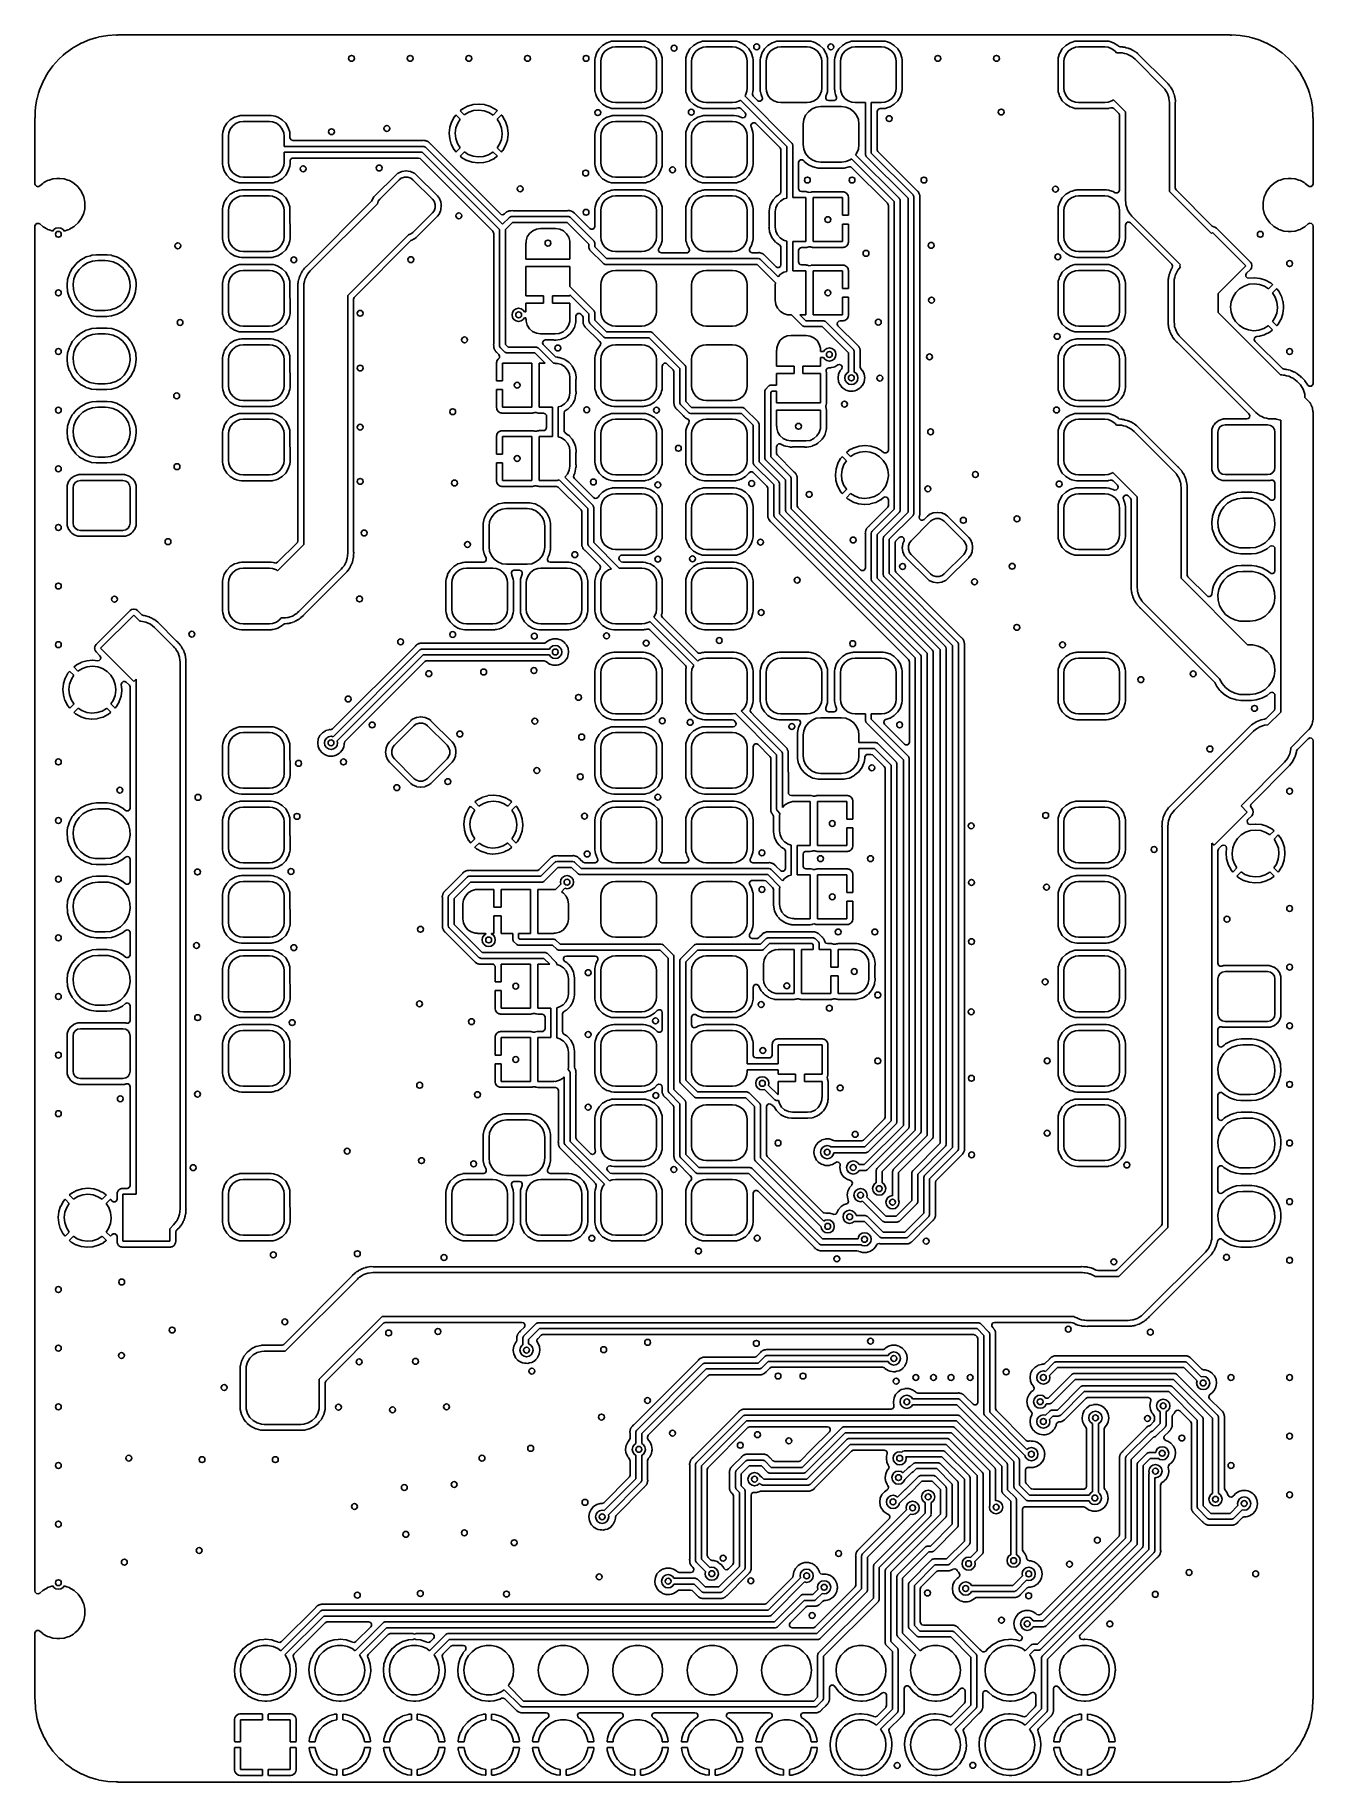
# Model space of a CAD drawing. Extents: x 100.2 to 143.8, y -109.8 to -50.2.
import ezdxf

# ---------------------------------------------------------------- set-up
doc = ezdxf.new("R2010")
doc.units = 0
doc.layers.add('BLACK', color=7, linetype='CONTINUOUS')

msp = doc.modelspace()

# ---------------------------------------------------------------- linework, layer by layer
at = {"layer": 'BLACK', "linetype": 'CONTINUOUS'}
for p, q in [((101.271, -50.7991), (101.479, -50.6513)), ((101.479, -50.6513), (101.506, -50.6324)), ((101.506, -50.6324), (101.515, -50.6265)), ((101.515, -50.6265), (101.645, -50.5546)), ((101.645, -50.5546), (101.78, -50.48)), ((101.78, -50.48), (101.79, -50.4752)), ((101.79, -50.4752), (102.07, -50.3593)), ((102.07, -50.3593), (102.081, -50.3556)), ((102.081, -50.3556), (102.272, -50.3004)), ((102.272, -50.3004), (102.372, -50.2717)), ((102.372, -50.2717), (102.382, -50.2693)), ((102.382, -50.2693), (102.471, -50.2543)), ((102.471, -50.2543), (102.681, -50.2185)), ((102.681, -50.2185), (102.692, -50.2173)), ((102.692, -50.2173), (102.968, -50.2018)), ((102.968, -50.2018), (102.978, -50.2027)), ((102.978, -50.2027), (102.978, -50.2026)), ((102.978, -50.2026), (102.989, -50.2026)), ((102.989, -50.2026), (103, -50.2051)), ((103, -50.2051), (103.011, -50.2027)), ((103.011, -50.2027), (103.012, -50.2024)), ((103.011, -50.2027), (103.011, -50.2027)), ((103.012, -50.2024), (103.033, -50.2)), ((103.033, -50.2), (140.966, -50.2)), ((119.564, -50.5546), (119.445, -50.6745)), ((119.709, -50.4668), (119.564, -50.5546)), ((119.715, -50.4651), (119.709, -50.4668)), ((119.78, -50.4448), (119.715, -50.4651)), ((119.715, -50.4651), (119.715, -50.4651)), ((119.76, -50.6714), (119.892, -50.6217)), ((119.871, -50.4162), (119.78, -50.4448)), ((119.876, -50.4157), (119.871, -50.4162)), ((119.904, -50.4131), (119.876, -50.4157)), ((119.876, -50.4157), (119.876, -50.4157)), ((119.892, -50.6217), (120, -50.61)), ((119.944, -50.4095), (119.904, -50.4131)), ((120.45, -50.4095), (119.944, -50.4095)), ((120, -50.61), (120.9, -50.61)), ((120.956, -50.4095), (120.45, -50.4095)), ((120.9, -50.61), (121.008, -50.6217)), ((121.029, -50.4162), (120.956, -50.4095)), ((121.008, -50.6217), (121.14, -50.6714)), ((121.107, -50.4405), (121.029, -50.4162)), ((121.185, -50.4651), (121.107, -50.4405)), ((121.191, -50.4668), (121.185, -50.4651)), ((121.185, -50.4651), (121.185, -50.4651)), ((121.336, -50.5546), (121.191, -50.4668)), ((121.455, -50.6745), (121.336, -50.5546)), ((122.664, -50.5546), (122.545, -50.6745)), ((122.809, -50.4668), (122.664, -50.5546)), ((122.815, -50.4651), (122.809, -50.4668)), ((122.88, -50.4448), (122.815, -50.4651)), ((122.815, -50.4651), (122.815, -50.4651)), ((122.86, -50.6714), (122.992, -50.6217)), ((122.971, -50.4162), (122.88, -50.4448)), ((122.976, -50.4157), (122.971, -50.4162)), ((123.004, -50.4131), (122.976, -50.4157)), ((122.976, -50.4157), (122.976, -50.4157)), ((122.992, -50.6217), (123.1, -50.61)), ((123.044, -50.4095), (123.004, -50.4131)), ((123.55, -50.4095), (123.044, -50.4095)), ((123.1, -50.61), (124, -50.61)), ((124.056, -50.4095), (123.55, -50.4095)), ((124, -50.61), (124.108, -50.6217)), ((124.129, -50.4162), (124.056, -50.4095)), ((124.108, -50.6217), (124.24, -50.6714)), ((124.207, -50.4405), (124.129, -50.4162)), ((124.285, -50.4651), (124.207, -50.4405)), ((124.291, -50.4668), (124.285, -50.4651)), ((124.285, -50.4651), (124.285, -50.4651)), ((124.436, -50.5546), (124.291, -50.4668)), ((124.555, -50.6745), (124.436, -50.5546)), ((125.204, -50.5546), (125.085, -50.6745)), ((125.349, -50.4668), (125.204, -50.5546)), ((125.355, -50.4651), (125.349, -50.4668)), ((125.42, -50.4448), (125.355, -50.4651)), ((125.355, -50.4651), (125.355, -50.4651)), ((125.4, -50.6714), (125.532, -50.6217)), ((125.511, -50.4162), (125.42, -50.4448)), ((125.516, -50.4157), (125.511, -50.4162)), ((125.544, -50.4131), (125.516, -50.4157)), ((125.516, -50.4157), (125.516, -50.4157)), ((125.532, -50.6217), (125.64, -50.61)), ((125.584, -50.4095), (125.544, -50.4131)), ((126.09, -50.4095), (125.584, -50.4095)), ((125.64, -50.61), (126.54, -50.61)), ((126.596, -50.4095), (126.09, -50.4095)), ((126.54, -50.61), (126.648, -50.6217)), ((126.669, -50.4162), (126.596, -50.4095)), ((126.648, -50.6217), (126.78, -50.6714)), ((126.747, -50.4405), (126.669, -50.4162)), ((126.825, -50.4651), (126.747, -50.4405)), ((126.831, -50.4668), (126.825, -50.4651)), ((126.825, -50.4651), (126.825, -50.4651)), ((126.976, -50.5546), (126.831, -50.4668)), ((127.095, -50.6745), (126.976, -50.5546)), ((127.744, -50.5546), (127.625, -50.6745)), ((127.889, -50.4668), (127.744, -50.5546)), ((127.895, -50.4651), (127.889, -50.4668)), ((127.96, -50.4448), (127.895, -50.4651)), ((127.895, -50.4651), (127.895, -50.4651)), ((127.94, -50.6714), (128.072, -50.6217)), ((128.051, -50.4162), (127.96, -50.4448)), ((128.056, -50.4157), (128.051, -50.4162)), ((128.084, -50.4131), (128.056, -50.4157)), ((128.056, -50.4157), (128.056, -50.4157)), ((128.072, -50.6217), (128.18, -50.61)), ((128.124, -50.4095), (128.084, -50.4131)), ((128.63, -50.4095), (128.124, -50.4095)), ((128.18, -50.61), (129.08, -50.61)), ((129.136, -50.4095), (128.63, -50.4095)), ((129.08, -50.61), (129.188, -50.6217)), ((129.209, -50.4162), (129.136, -50.4095)), ((129.188, -50.6217), (129.32, -50.6714)), ((129.287, -50.4405), (129.209, -50.4162)), ((129.365, -50.4651), (129.287, -50.4405)), ((129.371, -50.4668), (129.365, -50.4651)), ((129.365, -50.4651), (129.365, -50.4651)), ((129.516, -50.5546), (129.371, -50.4668)), ((129.635, -50.6745), (129.516, -50.5546)), ((135.364, -50.5546), (135.245, -50.6745)), ((135.509, -50.4668), (135.364, -50.5546)), ((135.515, -50.4651), (135.509, -50.4668)), ((135.58, -50.4448), (135.515, -50.4651)), ((135.515, -50.4651), (135.515, -50.4651)), ((135.56, -50.6714), (135.692, -50.6217)), ((135.671, -50.4162), (135.58, -50.4448)), ((135.676, -50.4157), (135.671, -50.4162)), ((135.704, -50.4131), (135.676, -50.4157)), ((135.676, -50.4157), (135.676, -50.4157)), ((135.692, -50.6217), (135.8, -50.61)), ((135.744, -50.4095), (135.704, -50.4131)), ((136.25, -50.4095), (135.744, -50.4095)), ((135.8, -50.61), (136.7, -50.61)), ((136.756, -50.4095), (136.25, -50.4095)), ((136.7, -50.61), (136.808, -50.6217)), ((136.829, -50.4162), (136.756, -50.4095)), ((136.808, -50.6217), (136.94, -50.6714)), ((136.907, -50.4405), (136.829, -50.4162)), ((136.985, -50.4651), (136.907, -50.4405)), ((136.991, -50.4668), (136.985, -50.4651)), ((136.985, -50.4651), (136.985, -50.4651)), ((137.136, -50.5546), (136.991, -50.4668)), ((137.161, -50.5797), (137.136, -50.5546)), ((137.166, -50.5851), (137.161, -50.5797)), ((137.223, -50.6085), (137.166, -50.5851)), ((137.226, -50.6087), (137.223, -50.6085)), ((137.233, -50.6092), (137.226, -50.6087)), ((137.24, -50.6095), (137.233, -50.6092)), ((137.294, -50.6095), (137.24, -50.6095)), ((137.3, -50.6098), (137.294, -50.6095)), ((137.304, -50.6106), (137.3, -50.6098)), ((137.328, -50.6157), (137.304, -50.6106)), ((137.341, -50.6175), (137.328, -50.6157)), ((137.364, -50.6193), (137.341, -50.6175)), ((137.369, -50.6197), (137.364, -50.6193)), ((137.364, -50.6193), (137.364, -50.6193)), ((137.374, -50.6211), (137.369, -50.6197)), ((137.425, -50.6357), (137.374, -50.6211)), ((137.432, -50.6374), (137.425, -50.6357)), ((137.484, -50.6483), (137.432, -50.6374)), ((137.489, -50.6493), (137.484, -50.6483)), ((137.484, -50.6483), (137.484, -50.6483)), ((137.493, -50.6513), (137.489, -50.6493)), ((137.515, -50.6607), (137.493, -50.6513)), ((137.493, -50.6513), (137.493, -50.6513)), ((140.966, -50.2), (140.988, -50.2025)), ((140.988, -50.2025), (140.989, -50.2026)), ((140.989, -50.2026), (140.989, -50.2026)), ((140.989, -50.2026), (141, -50.2051)), ((141, -50.2051), (141.011, -50.2027)), ((141.011, -50.2027), (141.021, -50.2027)), ((141.021, -50.2027), (141.032, -50.2018)), ((141.032, -50.2018), (141.308, -50.2173)), ((141.308, -50.2173), (141.319, -50.2185)), ((141.319, -50.2185), (141.529, -50.2543)), ((141.529, -50.2543), (141.618, -50.2693)), ((141.618, -50.2693), (141.628, -50.2717)), ((141.628, -50.2717), (141.728, -50.3004)), ((141.728, -50.3004), (141.919, -50.3556)), ((141.919, -50.3556), (141.93, -50.3593)), ((141.93, -50.3593), (142.21, -50.4752)), ((142.21, -50.4752), (142.22, -50.48)), ((142.22, -50.48), (142.355, -50.5546)), ((142.355, -50.5546), (142.485, -50.6265)), ((142.485, -50.6265), (142.494, -50.6324)), ((142.494, -50.6324), (142.521, -50.6513)), ((142.521, -50.6513), (142.729, -50.7991)), ((100.808, -51.2588), (100.815, -51.2501)), ((100.815, -51.2501), (101.016, -51.0242)), ((101.016, -51.0242), (101.024, -51.0164)), ((101.024, -51.0164), (101.154, -50.9002)), ((101.154, -50.9002), (101.162, -50.8935)), ((101.162, -50.8935), (101.25, -50.8146)), ((101.25, -50.8146), (101.259, -50.8077)), ((101.259, -50.8077), (101.271, -50.7991)), ((119.306, -50.9812), (119.3, -51.0537)), ((119.3, -51.0537), (119.3, -52.0663)), ((119.351, -50.8368), (119.306, -50.9812)), ((119.355, -50.8251), (119.351, -50.8368)), ((119.357, -50.8194), (119.355, -50.8251)), ((119.355, -50.8251), (119.355, -50.8251)), ((119.445, -50.6745), (119.357, -50.8194)), ((119.5, -51.1097), (119.512, -51.0024)), ((119.5, -52.0103), (119.5, -51.1097)), ((119.512, -51.0024), (119.561, -50.8697)), ((119.561, -50.8697), (119.646, -50.7564)), ((119.646, -50.7564), (119.76, -50.6714)), ((121.14, -50.6714), (121.254, -50.7564)), ((121.254, -50.7564), (121.339, -50.8697)), ((121.339, -50.8697), (121.388, -51.0024)), ((121.388, -51.0024), (121.4, -51.1097)), ((121.4, -51.1097), (121.4, -52.0103)), ((121.543, -50.8194), (121.455, -50.6745)), ((121.545, -50.8251), (121.543, -50.8194)), ((121.549, -50.8368), (121.545, -50.8251)), ((121.545, -50.8251), (121.545, -50.8251)), ((121.594, -50.9812), (121.549, -50.8368)), ((121.6, -51.0537), (121.594, -50.9812)), ((121.601, -52.0663), (121.6, -51.0537)), ((122.406, -50.9812), (122.4, -51.0537)), ((122.4, -51.0537), (122.4, -52.0663)), ((122.451, -50.8368), (122.406, -50.9812)), ((122.455, -50.8251), (122.451, -50.8368)), ((122.457, -50.8194), (122.455, -50.8251)), ((122.455, -50.8251), (122.455, -50.8251)), ((122.545, -50.6745), (122.457, -50.8194)), ((122.6, -51.1097), (122.612, -51.0024)), ((122.6, -52.0103), (122.6, -51.1097)), ((122.612, -51.0024), (122.661, -50.8697)), ((122.661, -50.8697), (122.746, -50.7564)), ((122.746, -50.7564), (122.86, -50.6714)), ((124.24, -50.6714), (124.354, -50.7564)), ((124.354, -50.7564), (124.439, -50.8697)), ((124.439, -50.8697), (124.488, -51.0024)), ((124.488, -51.0024), (124.5, -51.1097)), ((124.5, -51.1097), (124.5, -52.0103)), ((124.643, -50.8194), (124.555, -50.6745)), ((124.645, -50.8251), (124.643, -50.8194)), ((124.649, -50.8368), (124.645, -50.8251)), ((124.645, -50.8251), (124.645, -50.8251)), ((124.694, -50.9812), (124.649, -50.8368)), ((124.7, -51.0537), (124.694, -50.9812)), ((124.701, -52.0663), (124.7, -51.0537)), ((124.946, -50.9812), (124.94, -51.0537)), ((124.94, -51.0537), (124.94, -52.0663)), ((124.991, -50.8368), (124.946, -50.9812)), ((124.995, -50.8251), (124.991, -50.8368)), ((124.997, -50.8194), (124.995, -50.8251)), ((124.995, -50.8251), (124.995, -50.8251)), ((125.085, -50.6745), (124.997, -50.8194)), ((125.14, -51.1097), (125.152, -51.0024)), ((125.14, -52.0103), (125.14, -51.1097)), ((125.152, -51.0024), (125.201, -50.8697)), ((125.201, -50.8697), (125.286, -50.7564)), ((125.286, -50.7564), (125.4, -50.6714)), ((126.78, -50.6714), (126.894, -50.7564)), ((126.894, -50.7564), (126.979, -50.8697)), ((126.979, -50.8697), (127.028, -51.0024)), ((127.028, -51.0024), (127.04, -51.1097)), ((127.04, -51.1097), (127.04, -52.0103)), ((127.183, -50.8194), (127.095, -50.6745)), ((127.185, -50.8251), (127.183, -50.8194)), ((127.189, -50.8368), (127.185, -50.8251)), ((127.185, -50.8251), (127.185, -50.8251)), ((127.234, -50.9812), (127.189, -50.8368)), ((127.24, -51.0537), (127.234, -50.9812)), ((127.241, -52.0663), (127.24, -51.0537)), ((127.486, -50.9812), (127.48, -51.0537)), ((127.48, -51.0537), (127.48, -52.0663)), ((127.531, -50.8368), (127.486, -50.9812)), ((127.535, -50.8251), (127.531, -50.8368)), ((127.537, -50.8194), (127.535, -50.8251)), ((127.535, -50.8251), (127.535, -50.8251)), ((127.625, -50.6745), (127.537, -50.8194)), ((127.68, -51.1097), (127.692, -51.0024)), ((127.68, -52.0103), (127.68, -51.1097)), ((127.692, -51.0024), (127.741, -50.8697)), ((127.741, -50.8697), (127.826, -50.7564)), ((127.826, -50.7564), (127.94, -50.6714)), ((129.32, -50.6714), (129.434, -50.7564)), ((129.434, -50.7564), (129.519, -50.8697)), ((129.519, -50.8697), (129.568, -51.0024)), ((129.568, -51.0024), (129.58, -51.1097)), ((129.58, -51.1097), (129.58, -52.0103)), ((129.723, -50.8194), (129.635, -50.6745)), ((129.725, -50.8251), (129.723, -50.8194)), ((129.729, -50.8368), (129.725, -50.8251)), ((129.725, -50.8251), (129.725, -50.8251)), ((129.774, -50.9812), (129.729, -50.8368)), ((129.78, -51.0537), (129.774, -50.9812)), ((129.781, -52.0663), (129.78, -51.0537)), ((135.106, -50.9812), (135.1, -51.0537)), ((135.1, -51.0537), (135.1, -52.0663)), ((135.151, -50.8368), (135.106, -50.9812)), ((135.155, -50.8251), (135.151, -50.8368)), ((135.157, -50.8194), (135.155, -50.8251)), ((135.155, -50.8251), (135.155, -50.8251)), ((135.245, -50.6745), (135.157, -50.8194)), ((135.3, -51.1097), (135.312, -51.0024)), ((135.3, -52.0103), (135.3, -51.1097)), ((135.312, -51.0024), (135.361, -50.8697)), ((135.361, -50.8697), (135.446, -50.7564)), ((135.446, -50.7564), (135.56, -50.6714)), ((136.94, -50.6714), (137.054, -50.7564)), ((137.054, -50.7564), (137.094, -50.81)), ((137.094, -50.81), (137.2, -50.81)), ((137.2, -50.81), (137.254, -50.8133)), ((137.254, -50.8133), (137.267, -50.813)), ((137.267, -50.813), (137.275, -50.8146)), ((137.275, -50.8146), (137.293, -50.8158)), ((137.293, -50.8158), (137.364, -50.8333)), ((137.364, -50.8333), (137.437, -50.8483)), ((137.437, -50.8483), (137.449, -50.8539)), ((137.449, -50.8539), (137.461, -50.857)), ((137.461, -50.857), (137.527, -50.8906)), ((137.527, -50.665), (137.515, -50.6607)), ((137.55, -50.6715), (137.527, -50.665)), ((137.527, -50.8906), (137.594, -50.9219)), ((137.555, -50.6729), (137.55, -50.6715)), ((137.55, -50.6715), (137.55, -50.6715)), ((137.559, -50.6752), (137.555, -50.6729)), ((137.606, -50.6998), (137.559, -50.6752)), ((137.559, -50.6752), (137.559, -50.6752)), ((137.594, -50.9219), (137.604, -50.9301)), ((137.604, -50.9301), (137.616, -50.936)), ((137.613, -50.7029), (137.606, -50.6998)), ((137.666, -50.726), (137.613, -50.7029)), ((137.616, -50.936), (137.672, -50.9839)), ((137.67, -50.7289), (137.666, -50.726)), ((137.69, -50.7425), (137.67, -50.7289)), ((137.67, -50.7289), (137.67, -50.7289)), ((137.672, -50.9839), (137.73, -51.0297)), ((137.701, -50.7491), (137.69, -50.7425)), ((137.721, -50.7601), (137.701, -50.7491)), ((137.726, -50.7624), (137.721, -50.7601)), ((137.721, -50.7601), (137.721, -50.7601)), ((137.73, -50.7656), (137.726, -50.7624)), ((137.771, -50.7991), (137.73, -50.7656)), ((137.73, -51.0297), (138.68, -51.9792)), ((137.777, -50.8035), (137.771, -50.7991)), ((137.82, -50.8339), (137.777, -50.8035)), ((137.824, -50.8368), (137.82, -50.8339)), ((137.82, -50.8339), (137.82, -50.8339)), ((137.828, -50.8404), (137.824, -50.8368)), ((137.881, -50.8965), (137.828, -50.8404)), ((137.883, -50.8985), (137.881, -50.8965)), ((138.775, -51.7907), (137.883, -50.8985)), ((142.729, -50.7991), (142.741, -50.8077)), ((142.741, -50.8077), (142.75, -50.8146)), ((142.75, -50.8146), (142.846, -50.9002)), ((142.846, -50.9002), (142.976, -51.0164)), ((142.976, -51.0164), (142.984, -51.0242)), ((142.984, -51.0242), (143.185, -51.2501)), ((143.185, -51.2501), (143.192, -51.2588)), ((100.359, -52.0701), (100.475, -51.7903)), ((100.475, -51.7903), (100.48, -51.7803)), ((100.48, -51.7803), (100.501, -51.7426)), ((100.501, -51.7426), (100.605, -51.5548)), ((100.605, -51.5548), (100.626, -51.5152)), ((100.626, -51.5152), (100.632, -51.5058)), ((100.632, -51.5058), (100.808, -51.2588)), ((138.784, -51.7989), (138.775, -51.7907)), ((138.808, -51.8176), (138.784, -51.7989)), ((138.812, -51.8215), (138.808, -51.8176)), ((138.845, -51.8604), (138.812, -51.8215)), ((138.812, -51.8215), (138.812, -51.8215)), ((143.192, -51.2588), (143.368, -51.5058)), ((143.368, -51.5058), (143.374, -51.5152)), ((143.374, -51.5152), (143.499, -51.7426)), ((143.499, -51.7426), (143.52, -51.7803)), ((143.52, -51.7803), (143.525, -51.7903)), ((143.525, -51.7903), (143.641, -52.0701)), ((100.221, -52.6651), (100.269, -52.3824)), ((100.269, -52.3824), (100.272, -52.3716)), ((100.272, -52.3716), (100.313, -52.2288)), ((100.313, -52.2288), (100.325, -52.1882)), ((100.325, -52.1882), (100.356, -52.0806)), ((100.356, -52.0806), (100.359, -52.0701)), ((119.3, -52.0663), (119.301, -52.0825)), ((119.301, -52.0825), (119.305, -52.1288)), ((119.305, -52.1288), (119.306, -52.1388)), ((119.306, -52.1388), (119.334, -52.2265)), ((119.334, -52.2265), (119.355, -52.2949)), ((119.355, -52.2949), (119.355, -52.2949)), ((119.355, -52.2949), (119.357, -52.3006)), ((119.357, -52.3006), (119.445, -52.4455)), ((119.445, -52.4455), (119.564, -52.5654)), ((119.512, -52.1176), (119.5, -52.0103)), ((119.561, -52.2503), (119.512, -52.1176)), ((119.646, -52.3636), (119.561, -52.2503)), ((119.76, -52.4486), (119.646, -52.3636)), ((121.254, -52.3636), (121.14, -52.4486)), ((121.339, -52.2503), (121.254, -52.3636)), ((121.336, -52.5654), (121.455, -52.4455)), ((121.388, -52.1176), (121.339, -52.2503)), ((121.4, -52.0103), (121.388, -52.1176)), ((121.455, -52.4455), (121.543, -52.3006)), ((121.543, -52.3006), (121.545, -52.2949)), ((121.545, -52.2949), (121.592, -52.1438)), ((121.545, -52.2949), (121.545, -52.2949)), ((121.592, -52.1438), (121.594, -52.1388)), ((121.594, -52.1388), (121.601, -52.0663)), ((122.4, -52.0663), (122.401, -52.0825)), ((122.401, -52.0825), (122.405, -52.1288)), ((122.405, -52.1288), (122.406, -52.1388)), ((122.406, -52.1388), (122.434, -52.2265)), ((122.434, -52.2265), (122.455, -52.2949)), ((122.455, -52.2949), (122.455, -52.2949)), ((122.455, -52.2949), (122.457, -52.3006)), ((122.457, -52.3006), (122.545, -52.4455)), ((122.545, -52.4455), (122.664, -52.5654)), ((122.612, -52.1176), (122.6, -52.0103)), ((122.661, -52.2503), (122.612, -52.1176)), ((122.746, -52.3636), (122.661, -52.2503)), ((122.86, -52.4486), (122.746, -52.3636)), ((124.273, -52.4242), (124.24, -52.4486)), ((125.85, -54.0014), (124.273, -52.4242)), ((124.439, -52.2503), (124.414, -52.2828)), ((124.414, -52.2828), (126.021, -53.8893)), ((124.488, -52.1176), (124.439, -52.2503)), ((124.5, -52.0103), (124.488, -52.1176)), ((124.675, -52.2333), (124.678, -52.1882)), ((124.703, -52.2878), (124.675, -52.2333)), ((124.678, -52.1882), (124.692, -52.1439)), ((124.692, -52.1438), (124.694, -52.1388)), ((124.692, -52.1439), (124.692, -52.1438)), ((124.694, -52.1388), (124.701, -52.0663)), ((124.85, -52.4354), (124.703, -52.2878)), ((124.882, -52.4567), (124.85, -52.4354)), ((124.94, -52.0663), (124.941, -52.0825)), ((124.941, -52.0825), (124.945, -52.1288)), ((124.995, -52.4301), (124.943, -52.4618)), ((124.945, -52.1288), (124.946, -52.1388)), ((124.946, -52.1388), (124.974, -52.2265)), ((124.974, -52.2265), (124.995, -52.2949)), ((124.995, -52.2949), (124.995, -52.2949)), ((124.995, -52.2949), (124.997, -52.3006)), ((125.019, -52.3737), (124.995, -52.4301)), ((124.997, -52.3006), (125.005, -52.3141)), ((125.005, -52.3141), (125.019, -52.3737)), ((125.152, -52.1176), (125.14, -52.0103)), ((125.201, -52.2503), (125.152, -52.1176)), ((125.286, -52.3636), (125.201, -52.2503)), ((125.4, -52.4486), (125.286, -52.3636)), ((126.894, -52.3636), (126.78, -52.4486)), ((126.979, -52.2503), (126.894, -52.3636)), ((127.028, -52.1176), (126.979, -52.2503)), ((127.04, -52.0103), (127.028, -52.1176)), ((127.178, -52.3119), (127.181, -52.3045)), ((127.178, -52.3731), (127.178, -52.3119)), ((127.214, -52.4226), (127.178, -52.3731)), ((127.181, -52.3045), (127.183, -52.3006)), ((127.183, -52.3006), (127.234, -52.1388)), ((127.272, -52.4415), (127.214, -52.4226)), ((127.234, -52.1388), (127.241, -52.0663)), ((127.36, -52.4415), (127.272, -52.4415)), ((127.448, -52.4415), (127.36, -52.4415)), ((127.459, -52.4409), (127.448, -52.4415)), ((127.515, -52.4157), (127.459, -52.4409)), ((127.48, -52.0663), (127.481, -52.0825)), ((127.481, -52.0825), (127.485, -52.1288)), ((127.485, -52.1288), (127.486, -52.1388)), ((127.486, -52.1388), (127.514, -52.2265)), ((127.514, -52.2265), (127.535, -52.2949)), ((127.545, -52.3626), (127.515, -52.4157)), ((127.535, -52.2949), (127.535, -52.2949)), ((127.535, -52.2949), (127.537, -52.3006)), ((127.537, -52.3006), (127.538, -52.303)), ((127.538, -52.303), (127.545, -52.3626)), ((127.692, -52.1176), (127.68, -52.0103)), ((127.741, -52.2503), (127.692, -52.1176)), ((127.826, -52.3636), (127.741, -52.2503)), ((127.94, -52.4486), (127.826, -52.3636)), ((129.434, -52.3636), (129.32, -52.4486)), ((129.519, -52.2503), (129.434, -52.3636)), ((129.516, -52.5654), (129.635, -52.4455)), ((129.568, -52.1176), (129.519, -52.2503)), ((129.58, -52.0103), (129.568, -52.1176)), ((129.635, -52.4455), (129.723, -52.3006)), ((129.723, -52.3006), (129.725, -52.2949)), ((129.725, -52.2949), (129.772, -52.1438)), ((129.725, -52.2949), (129.725, -52.2949)), ((129.772, -52.1438), (129.774, -52.1388)), ((129.774, -52.1388), (129.781, -52.0663)), ((135.1, -52.0663), (135.101, -52.0825)), ((135.101, -52.0825), (135.105, -52.1288)), ((135.105, -52.1288), (135.106, -52.1388)), ((135.106, -52.1388), (135.134, -52.2265)), ((135.134, -52.2265), (135.155, -52.2949)), ((135.155, -52.2949), (135.155, -52.2949)), ((135.155, -52.2949), (135.157, -52.3006)), ((135.157, -52.3006), (135.245, -52.4455)), ((135.245, -52.4455), (135.364, -52.5654)), ((135.312, -52.1176), (135.3, -52.0103)), ((135.361, -52.2503), (135.312, -52.1176)), ((135.446, -52.3636), (135.361, -52.2503)), ((135.56, -52.4486), (135.446, -52.3636)), ((136.99, -52.411), (136.94, -52.4486)), ((137.4, -52.8202), (136.99, -52.411)), ((138.68, -51.9792), (138.715, -52.0194)), ((138.715, -52.0194), (138.725, -52.0284)), ((138.725, -52.0284), (138.729, -52.0353)), ((138.729, -52.0353), (138.741, -52.0488)), ((138.741, -52.0488), (138.78, -52.1119)), ((138.78, -52.1119), (138.82, -52.1737)), ((138.82, -52.1737), (138.825, -52.1861)), ((138.825, -52.1861), (138.831, -52.1973)), ((138.831, -52.1973), (138.854, -52.2676)), ((138.85, -51.866), (138.845, -51.8604)), ((138.888, -51.9036), (138.85, -51.866)), ((138.854, -52.2676), (138.879, -52.337)), ((138.879, -52.337), (138.881, -52.35)), ((138.881, -52.35), (138.885, -52.3626)), ((138.885, -52.3626), (138.891, -52.4362)), ((138.889, -51.905), (138.888, -51.9036)), ((138.889, -51.9054), (138.889, -51.905)), ((138.892, -51.9083), (138.889, -51.9054)), ((138.889, -51.9054), (138.889, -51.9054)), ((138.891, -52.4362), (138.9, -52.5095)), ((138.894, -51.9114), (138.892, -51.9083)), ((138.894, -51.9115), (138.894, -51.9114)), ((138.908, -51.9323), (138.894, -51.9115)), ((138.915, -51.9425), (138.908, -51.9323)), ((138.931, -51.9604), (138.915, -51.9425)), ((138.931, -51.9605), (138.931, -51.9604)), ((138.934, -51.9643), (138.931, -51.9605)), ((138.936, -51.9686), (138.934, -51.9643)), ((138.962, -52.015), (138.936, -51.9686)), ((138.936, -51.9686), (138.936, -51.9686)), ((138.966, -52.0212), (138.962, -52.015)), ((138.998, -52.0698), (138.966, -52.0212)), ((139, -52.0745), (138.998, -52.0698)), ((139.008, -52.0965), (139, -52.0745)), ((139, -52.0745), (139, -52.0745)), ((139.014, -52.1081), (139.008, -52.0965)), ((139.025, -52.1288), (139.014, -52.1081)), ((139.028, -52.1331), (139.025, -52.1288)), ((139.031, -52.1439), (139.028, -52.1331)), ((139.045, -52.1885), (139.031, -52.1439)), ((139.047, -52.1954), (139.045, -52.1885)), ((139.067, -52.2447), (139.047, -52.1954)), ((139.069, -52.2494), (139.067, -52.2447)), ((139.067, -52.2447), (139.067, -52.2447)), ((139.07, -52.2543), (139.069, -52.2494)), ((139.074, -52.2776), (139.07, -52.2543)), ((139.07, -52.2543), (139.07, -52.2543)), ((139.077, -52.29), (139.074, -52.2776)), ((139.084, -52.3126), (139.077, -52.29)), ((139.085, -52.3174), (139.084, -52.3126)), ((139.084, -52.3126), (139.084, -52.3126)), ((139.086, -52.3224), (139.085, -52.3174)), ((139.091, -52.3752), (139.086, -52.3224)), ((139.086, -52.3224), (139.086, -52.3224)), ((139.092, -52.3824), (139.091, -52.3752)), ((139.102, -52.4395), (139.092, -52.3824)), ((139.1, -52.5218), (139.102, -52.4446)), ((139.102, -52.4446), (139.102, -52.4395)), ((143.641, -52.0701), (143.644, -52.0806)), ((143.644, -52.0806), (143.675, -52.1882)), ((143.675, -52.1882), (143.728, -52.3716)), ((143.728, -52.3716), (143.731, -52.3824)), ((143.731, -52.3824), (143.779, -52.6651)), ((100.2, -53.034), (100.203, -53.0118)), ((100.2, -55.2782), (100.2, -53.034)), ((100.202, -52.9577), (100.212, -52.7896)), ((100.202, -52.9682), (100.202, -52.9577)), ((100.203, -52.9792), (100.202, -52.9682)), ((100.203, -52.9895), (100.203, -52.9792)), ((100.205, -53.0004), (100.203, -52.9895)), ((100.203, -53.0112), (100.205, -53.0004)), ((100.203, -53.0118), (100.203, -53.0112)), ((100.203, -53.0112), (100.203, -53.0112)), ((100.212, -52.7896), (100.217, -52.692)), ((100.217, -52.692), (100.219, -52.681)), ((100.219, -52.681), (100.221, -52.6651)), ((107.009, -53.0068), (106.864, -53.0946)), ((107.015, -53.0051), (107.009, -53.0068)), ((107.095, -52.9801), (107.015, -53.0051)), ((107.015, -53.0051), (107.015, -53.0051)), ((107.171, -52.9562), (107.095, -52.9801)), ((107.176, -52.9557), (107.171, -52.9562)), ((107.204, -52.9531), (107.176, -52.9557)), ((107.176, -52.9557), (107.176, -52.9557)), ((107.244, -52.9495), (107.204, -52.9531)), ((107.75, -52.9495), (107.244, -52.9495)), ((108.256, -52.9495), (107.75, -52.9495)), ((108.329, -52.9562), (108.256, -52.9495)), ((108.39, -52.9753), (108.329, -52.9562)), ((108.485, -53.0051), (108.39, -52.9753)), ((108.491, -53.0068), (108.485, -53.0051)), ((108.485, -53.0051), (108.485, -53.0051)), ((108.636, -53.0946), (108.491, -53.0068)), ((114.506, -52.9991), (114.416, -53.1625)), ((114.511, -52.9911), (114.506, -52.9991)), ((114.557, -52.9373), (114.511, -52.9911)), ((114.559, -52.9351), (114.557, -52.9373)), ((114.562, -52.9347), (114.559, -52.9351)), ((114.574, -52.9407), (114.562, -52.9347)), ((114.707, -53.0734), (114.574, -52.9407)), ((114.717, -52.7784), (114.709, -52.7896)), ((114.709, -52.7896), (114.71, -52.792)), ((114.71, -52.792), (114.712, -52.7957)), ((114.712, -52.7957), (114.847, -52.9308)), ((114.783, -52.7248), (114.717, -52.7784)), ((114.792, -52.7195), (114.783, -52.7248)), ((114.957, -52.6331), (114.792, -52.7195)), ((114.847, -52.9308), (114.997, -52.8387)), ((114.966, -52.6295), (114.957, -52.6331)), ((115.145, -52.5769), (114.966, -52.6295)), ((114.997, -52.8387), (115.166, -52.7812)), ((115.154, -52.5751), (115.145, -52.5769)), ((115.34, -52.5582), (115.154, -52.5751)), ((115.166, -52.7812), (115.343, -52.7626)), ((115.349, -52.5583), (115.34, -52.5582)), ((115.343, -52.7626), (115.52, -52.7837)), ((115.535, -52.5777), (115.349, -52.5583)), ((115.52, -52.7837), (115.688, -52.8435)), ((115.544, -52.5797), (115.535, -52.5777)), ((115.722, -52.6348), (115.544, -52.5797)), ((115.688, -52.8435), (115.827, -52.9316)), ((115.731, -52.6385), (115.722, -52.6348)), ((115.895, -52.7272), (115.731, -52.6385)), ((115.827, -52.9316), (115.959, -52.7993)), ((115.903, -52.7326), (115.895, -52.7272)), ((115.963, -52.7818), (115.903, -52.7326)), ((115.959, -52.7993), (115.965, -52.7875)), ((115.965, -52.7847), (115.963, -52.7818)), ((115.965, -52.7875), (115.965, -52.7847)), ((116.104, -52.937), (115.969, -53.0727)), ((116.108, -52.9348), (116.104, -52.937)), ((116.11, -52.9346), (116.108, -52.9348)), ((116.122, -52.9418), (116.11, -52.9346)), ((116.171, -53.0027), (116.122, -52.9418)), ((116.177, -53.0108), (116.171, -53.0027)), ((116.264, -53.1754), (116.177, -53.0108)), ((119.564, -52.5654), (119.709, -52.6532)), ((119.709, -53.0068), (119.564, -53.0946)), ((119.709, -52.6532), (119.715, -52.6549)), ((119.715, -53.0051), (119.709, -53.0068)), ((119.715, -52.6549), (119.715, -52.6549)), ((119.715, -52.6549), (119.793, -52.6795)), ((119.795, -52.9801), (119.715, -53.0051)), ((119.715, -53.0051), (119.715, -53.0051)), ((119.892, -52.4983), (119.76, -52.4486)), ((119.793, -52.6795), (119.871, -52.7038)), ((119.871, -52.9562), (119.795, -52.9801)), ((119.871, -52.7038), (119.944, -52.7105)), ((119.876, -52.9557), (119.871, -52.9562)), ((119.904, -52.9531), (119.876, -52.9557)), ((119.876, -52.9557), (119.876, -52.9557)), ((120, -52.51), (119.892, -52.4983)), ((119.944, -52.9495), (119.904, -52.9531)), ((119.944, -52.7105), (120.45, -52.7105)), ((120.45, -52.9495), (119.944, -52.9495)), ((120.9, -52.51), (120, -52.51)), ((120.45, -52.7105), (120.956, -52.7105)), ((120.956, -52.9495), (120.45, -52.9495)), ((121.008, -52.4983), (120.9, -52.51)), ((120.956, -52.7105), (121.011, -52.7055)), ((121.029, -52.9562), (120.956, -52.9495)), ((121.14, -52.4486), (121.008, -52.4983)), ((121.011, -52.7055), (121.024, -52.7043)), ((121.024, -52.7043), (121.029, -52.7038)), ((121.024, -52.7043), (121.024, -52.7043)), ((121.029, -52.7038), (121.12, -52.6752)), ((121.09, -52.9753), (121.029, -52.9562)), ((121.185, -53.0051), (121.09, -52.9753)), ((121.12, -52.6752), (121.185, -52.6549)), ((121.185, -52.6549), (121.191, -52.6532)), ((121.185, -52.6549), (121.185, -52.6549)), ((121.191, -53.0068), (121.185, -53.0051)), ((121.185, -53.0051), (121.185, -53.0051)), ((121.191, -52.6532), (121.336, -52.5654)), ((121.336, -53.0946), (121.191, -53.0068)), ((122.664, -52.5654), (122.809, -52.6532)), ((122.809, -53.0068), (122.664, -53.0946)), ((122.809, -52.6532), (122.815, -52.6549)), ((122.815, -53.0051), (122.809, -53.0068)), ((122.815, -52.6549), (122.815, -52.6549)), ((122.815, -52.6549), (122.893, -52.6795)), ((122.895, -52.9801), (122.815, -53.0051)), ((122.815, -53.0051), (122.815, -53.0051)), ((122.992, -52.4983), (122.86, -52.4486)), ((122.893, -52.6795), (122.971, -52.7038)), ((122.971, -52.9562), (122.895, -52.9801)), ((122.971, -52.7038), (123.044, -52.7105)), ((122.976, -52.9557), (122.971, -52.9562)), ((123.004, -52.9531), (122.976, -52.9557)), ((122.976, -52.9557), (122.976, -52.9557)), ((123.1, -52.51), (122.992, -52.4983)), ((123.044, -52.9495), (123.004, -52.9531)), ((123.044, -52.7105), (123.55, -52.7105)), ((123.55, -52.9495), (123.044, -52.9495)), ((124, -52.51), (123.1, -52.51)), ((123.55, -52.7105), (124.056, -52.7105)), ((124.056, -52.9495), (123.55, -52.9495)), ((124.108, -52.4983), (124, -52.51)), ((124.056, -52.7105), (124.111, -52.7055)), ((124.129, -52.9562), (124.056, -52.9495)), ((124.24, -52.4486), (124.108, -52.4983)), ((124.111, -52.7055), (124.124, -52.7043)), ((124.124, -52.7043), (124.129, -52.7038)), ((124.124, -52.7043), (124.124, -52.7043)), ((124.129, -52.7038), (124.134, -52.7023)), ((124.19, -52.9753), (124.129, -52.9562)), ((124.134, -52.7023), (124.178, -52.6884)), ((124.134, -52.7023), (124.134, -52.7023)), ((124.178, -52.6884), (124.239, -52.689)), ((124.285, -53.0051), (124.19, -52.9753)), ((124.239, -52.689), (124.278, -52.7128)), ((124.278, -52.7128), (124.425, -52.8604)), ((124.291, -53.0068), (124.285, -53.0051)), ((124.285, -53.0051), (124.285, -53.0051)), ((124.297, -53.0108), (124.291, -53.0068)), ((124.304, -53.0151), (124.297, -53.0108)), ((124.34, -53.0282), (124.304, -53.0151)), ((124.4, -53.0186), (124.34, -53.0282)), ((124.444, -52.9753), (124.4, -53.0186)), ((124.425, -52.8604), (124.453, -52.9149)), ((124.453, -52.9149), (124.444, -52.9753)), ((124.943, -52.4618), (124.882, -52.4567)), ((125.532, -52.4983), (125.4, -52.4486)), ((125.64, -52.51), (125.532, -52.4983)), ((126.54, -52.51), (125.64, -52.51)), ((126.43, -53.087), (126.49, -52.9422)), ((126.49, -52.9422), (126.586, -52.8179)), ((126.648, -52.4983), (126.54, -52.51)), ((126.586, -52.8179), (126.71, -52.7224)), ((126.78, -52.4486), (126.648, -52.4983)), ((126.71, -52.7224), (126.855, -52.6625)), ((126.855, -52.6625), (127.01, -52.642)), ((127.01, -52.642), (127.71, -52.642)), ((127.71, -52.642), (127.865, -52.6625)), ((127.865, -52.6625), (128.01, -52.7224)), ((128.072, -52.4983), (127.94, -52.4486)), ((128.01, -52.7224), (128.134, -52.8179)), ((128.18, -52.51), (128.072, -52.4983)), ((128.134, -52.8179), (128.23, -52.9422)), ((128.53, -52.51), (128.18, -52.51)), ((128.23, -52.9422), (128.29, -53.087)), ((128.53, -54.276), (128.53, -52.51)), ((129.08, -52.51), (128.73, -52.51)), ((128.73, -52.51), (128.73, -54.2346)), ((128.931, -52.8095), (128.949, -52.7513)), ((128.931, -54.1105), (128.931, -52.8095)), ((128.949, -52.7513), (128.999, -52.7153)), ((128.999, -52.7153), (129.03, -52.7105)), ((129.03, -52.7105), (129.136, -52.7105)), ((129.188, -52.4983), (129.08, -52.51)), ((129.136, -52.7105), (129.191, -52.7055)), ((129.32, -52.4486), (129.188, -52.4983)), ((129.191, -52.7055), (129.204, -52.7043)), ((129.204, -52.7043), (129.209, -52.7038)), ((129.204, -52.7043), (129.204, -52.7043)), ((129.209, -52.7038), (129.3, -52.6752)), ((129.3, -52.6752), (129.365, -52.6549)), ((129.365, -52.6549), (129.371, -52.6532)), ((129.365, -52.6549), (129.365, -52.6549)), ((129.371, -52.6532), (129.516, -52.5654)), ((135.364, -52.5654), (135.509, -52.6532)), ((135.509, -52.6532), (135.515, -52.6549)), ((135.515, -52.6549), (135.515, -52.6549)), ((135.515, -52.6549), (135.593, -52.6795)), ((135.692, -52.4983), (135.56, -52.4486)), ((135.593, -52.6795), (135.671, -52.7038)), ((135.671, -52.7038), (135.744, -52.7105)), ((135.8, -52.51), (135.692, -52.4983)), ((135.744, -52.7105), (136.25, -52.7105)), ((136.7, -52.51), (135.8, -52.51)), ((136.25, -52.7105), (136.756, -52.7105)), ((136.808, -52.4983), (136.7, -52.51)), ((136.756, -52.7105), (136.811, -52.7055)), ((136.94, -52.4486), (136.808, -52.4983)), ((136.811, -52.7055), (136.824, -52.7043)), ((136.824, -52.7043), (136.829, -52.7038)), ((136.824, -52.7043), (136.824, -52.7043)), ((136.829, -52.7038), (136.843, -52.6993)), ((136.843, -52.6993), (136.902, -52.681)), ((136.902, -52.681), (136.963, -52.6817)), ((136.963, -52.6817), (137.001, -52.7055)), ((137.001, -52.7055), (137.17, -52.8742)), ((137.17, -52.8742), (137.198, -52.9288)), ((137.198, -52.9288), (137.199, -52.9442)), ((137.199, -52.9442), (137.199, -53.6407)), ((137.4, -55.8495), (137.4, -52.8202)), ((138.9, -52.5095), (138.9, -55.5389)), ((139.1, -52.5246), (139.1, -52.5218)), ((139.1, -55.4148), (139.1, -52.5246)), ((143.779, -52.6651), (143.781, -52.681)), ((143.781, -52.681), (143.783, -52.692)), ((143.783, -52.692), (143.798, -52.9677)), ((143.797, -52.9888), (143.795, -52.9996)), ((143.795, -52.9996), (143.797, -53.0105)), ((143.798, -52.9677), (143.797, -52.9776)), ((143.797, -52.9776), (143.797, -52.9776)), ((143.797, -52.9776), (143.797, -52.9888)), ((143.797, -53.0105), (143.797, -53.0105)), ((143.797, -53.0105), (143.798, -53.0116)), ((143.798, -53.0116), (143.8, -53.0334)), ((143.8, -53.0334), (143.8, -55.2782)), ((106.606, -53.5212), (106.6, -53.5937)), ((106.6, -53.5937), (106.6, -54.6063)), ((106.657, -53.3594), (106.606, -53.5212)), ((106.745, -53.2145), (106.657, -53.3594)), ((106.864, -53.0946), (106.745, -53.2145)), ((106.8, -53.6497), (106.812, -53.5424)), ((106.812, -53.5424), (106.861, -53.4097)), ((106.861, -53.4097), (106.946, -53.2964)), ((106.946, -53.2964), (107.06, -53.2114)), ((107.06, -53.2114), (107.192, -53.1617)), ((107.192, -53.1617), (107.3, -53.15)), ((107.3, -53.15), (108.2, -53.15)), ((108.2, -53.15), (108.308, -53.1617)), ((108.308, -53.1617), (108.44, -53.2114)), ((108.44, -53.2114), (108.554, -53.2964)), ((108.554, -53.2964), (108.639, -53.4097)), ((108.755, -53.2145), (108.636, -53.0946)), ((108.639, -53.4097), (108.688, -53.5424)), ((108.688, -53.5424), (108.7, -53.6497)), ((108.843, -53.3594), (108.755, -53.2145)), ((108.894, -53.5212), (108.843, -53.3594)), ((108.897, -53.5534), (108.894, -53.5212)), ((108.9, -53.5937), (108.897, -53.5534)), ((108.9, -53.7005), (108.9, -53.5937)), ((114.354, -53.3585), (114.333, -53.5437)), ((114.333, -53.5437), (114.333, -53.5534)), ((114.333, -53.5534), (114.349, -53.7391)), ((114.356, -53.349), (114.354, -53.3585)), ((114.412, -53.1713), (114.356, -53.349)), ((114.416, -53.1625), (114.412, -53.1713)), ((114.538, -53.5514), (114.56, -53.3744)), ((114.555, -53.7289), (114.538, -53.5514)), ((114.56, -53.3744), (114.621, -53.2069)), ((114.621, -53.2069), (114.707, -53.0734)), ((115.969, -53.0727), (116.059, -53.2169)), ((116.059, -53.2169), (116.118, -53.3853)), ((116.137, -53.5849), (116.112, -53.7615)), ((116.118, -53.3853), (116.137, -53.5626)), ((116.137, -53.5626), (116.137, -53.5849)), ((116.268, -53.1843), (116.264, -53.1754)), ((116.322, -53.3628), (116.268, -53.1843)), ((116.318, -53.7804), (116.341, -53.5937)), ((116.324, -53.3722), (116.322, -53.3628)), ((116.342, -53.5598), (116.324, -53.3722)), ((116.341, -53.5937), (116.342, -53.5934)), ((116.342, -53.5653), (116.342, -53.5598)), ((116.342, -53.5878), (116.342, -53.5653)), ((116.342, -53.5934), (116.342, -53.5878)), ((119.306, -53.5212), (119.3, -53.5937)), ((119.3, -53.5937), (119.3, -54.6063)), ((119.357, -53.3594), (119.306, -53.5212)), ((119.445, -53.2145), (119.357, -53.3594)), ((119.564, -53.0946), (119.445, -53.2145)), ((119.5, -53.6497), (119.512, -53.5424)), ((119.512, -53.5424), (119.561, -53.4097)), ((119.561, -53.4097), (119.646, -53.2964)), ((119.646, -53.2964), (119.76, -53.2114)), ((119.76, -53.2114), (119.892, -53.1617)), ((119.892, -53.1617), (120, -53.15)), ((120, -53.15), (120.9, -53.15)), ((120.9, -53.15), (121.008, -53.1617)), ((121.008, -53.1617), (121.14, -53.2114)), ((121.14, -53.2114), (121.254, -53.2964)), ((121.254, -53.2964), (121.339, -53.4097)), ((121.455, -53.2145), (121.336, -53.0946)), ((121.339, -53.4097), (121.388, -53.5424)), ((121.388, -53.5424), (121.4, -53.6497)), ((121.543, -53.3594), (121.455, -53.2145)), ((121.594, -53.5212), (121.543, -53.3594)), ((121.6, -53.5937), (121.594, -53.5212)), ((121.601, -54.6063), (121.6, -53.5937)), ((122.406, -53.5212), (122.4, -53.5937)), ((122.4, -53.5937), (122.4, -54.6063)), ((122.457, -53.3594), (122.406, -53.5212)), ((122.545, -53.2145), (122.457, -53.3594)), ((122.664, -53.0946), (122.545, -53.2145)), ((122.6, -53.6497), (122.612, -53.5424)), ((122.612, -53.5424), (122.661, -53.4097)), ((122.661, -53.4097), (122.746, -53.2964)), ((122.746, -53.2964), (122.86, -53.2114)), ((122.86, -53.2114), (122.992, -53.1617)), ((122.992, -53.1617), (123.1, -53.15)), ((123.1, -53.15), (124, -53.15)), ((124, -53.15), (124.108, -53.1617)), ((124.108, -53.1617), (124.24, -53.2114)), ((124.24, -53.2114), (124.354, -53.2964)), ((124.354, -53.2964), (124.439, -53.4097)), ((124.439, -53.4097), (124.488, -53.5424)), ((124.488, -53.5424), (124.5, -53.6497)), ((124.621, -53.2863), (124.645, -53.2299)), ((124.635, -53.3459), (124.621, -53.2863)), ((124.643, -53.3594), (124.635, -53.3459)), ((124.694, -53.5212), (124.643, -53.3594)), ((124.645, -53.2299), (124.697, -53.1982)), ((124.7, -53.5937), (124.694, -53.5212)), ((124.697, -53.1982), (124.758, -53.2033)), ((124.701, -54.6063), (124.7, -53.5937)), ((124.758, -53.2033), (124.79, -53.2246)), ((124.79, -53.2246), (125.621, -54.0555)), ((126.41, -53.2424), (126.43, -53.087)), ((126.41, -53.9416), (126.41, -53.2424)), ((128.29, -53.087), (128.31, -53.2424)), ((128.31, -53.2424), (128.31, -53.9416)), ((106.8, -54.5503), (106.8, -53.6497)), ((108.7, -53.6497), (108.7, -54)), ((108.7, -54), (113.45, -54)), ((113.409, -54.2), (108.7, -54.2)), ((108.7, -54.2), (108.7, -54.5503)), ((108.905, -53.7311), (108.9, -53.7005)), ((108.941, -53.7806), (108.905, -53.7311)), ((108.999, -53.7995), (108.941, -53.7806)), ((113.423, -53.7995), (108.999, -53.7995)), ((115.679, -56.4707), (113.409, -54.2)), ((113.436, -53.7986), (113.423, -53.7995)), ((113.465, -53.7947), (113.436, -53.7986)), ((113.45, -54), (113.458, -54.0025)), ((113.458, -54.0025), (113.466, -54.0012)), ((113.474, -53.7968), (113.465, -53.7947)), ((113.466, -54.0012), (113.487, -54.0119)), ((113.497, -53.7995), (113.474, -53.7968)), ((113.474, -53.7968), (113.474, -53.7968)), ((113.474, -53.7968), (113.474, -53.7968)), ((113.487, -54.0119), (113.509, -54.0191)), ((113.503, -53.7995), (113.497, -53.7995)), ((113.509, -53.8001), (113.503, -53.7995)), ((113.516, -53.8027), (113.509, -53.8001)), ((113.509, -54.0191), (113.514, -54.0256)), ((113.514, -54.0256), (113.521, -54.0293)), ((113.534, -53.81), (113.516, -53.8027)), ((113.516, -53.8027), (113.516, -53.8027)), ((113.521, -54.0293), (116.15, -56.6586)), ((113.548, -53.8144), (113.534, -53.81)), ((113.574, -53.8205), (113.548, -53.8144)), ((113.581, -53.8257), (113.574, -53.8205)), ((113.583, -53.827), (113.581, -53.8257)), ((113.581, -53.8257), (113.581, -53.8257)), ((113.603, -53.8373), (113.583, -53.827)), ((113.613, -53.8416), (113.603, -53.8373)), ((113.62, -53.8478), (113.613, -53.8416)), ((113.635, -53.8618), (113.62, -53.8478)), ((113.639, -53.8652), (113.635, -53.8618)), ((113.643, -53.8678), (113.639, -53.8652)), ((113.657, -53.8815), (113.643, -53.8678)), ((113.659, -53.8841), (113.657, -53.8815)), ((113.695, -53.9177), (113.659, -53.8841)), ((113.698, -53.9222), (113.695, -53.9177)), ((113.7, -53.9253), (113.698, -53.9222)), ((116.08, -56.305), (113.7, -53.9253)), ((114.349, -53.7391), (114.35, -53.7486)), ((114.35, -53.7486), (114.402, -53.9278)), ((114.402, -53.9278), (114.405, -53.9368)), ((114.405, -53.9368), (114.491, -54.1026)), ((114.491, -54.1026), (114.496, -54.1107)), ((114.496, -54.1107), (114.553, -54.1832)), ((114.553, -54.1832), (114.564, -54.1906)), ((114.611, -53.8981), (114.555, -53.7289)), ((114.564, -54.1906), (114.567, -54.1905)), ((114.567, -54.1905), (114.571, -54.188)), ((114.571, -54.188), (114.706, -54.0529)), ((114.704, -54.0507), (114.611, -53.8981)), ((114.706, -54.0529), (114.704, -54.0507)), ((114.849, -54.1928), (114.716, -54.3259)), ((114.977, -54.2766), (114.849, -54.1928)), ((115.821, -54.1998), (115.668, -54.2911)), ((115.827, -54.1939), (115.821, -54.1998)), ((115.963, -54.3294), (115.827, -54.1939)), ((116.049, -53.9282), (115.967, -54.0511)), ((115.967, -54.0511), (116.101, -54.1846)), ((116.112, -53.7615), (116.049, -53.9282)), ((116.101, -54.1846), (116.113, -54.1907)), ((116.113, -54.1907), (116.116, -54.1902)), ((116.116, -54.1902), (116.118, -54.1884)), ((116.118, -54.1884), (116.155, -54.1455)), ((116.155, -54.1455), (116.161, -54.1376)), ((116.161, -54.1376), (116.253, -53.9755)), ((116.253, -53.9755), (116.257, -53.9667)), ((116.257, -53.9667), (116.316, -53.7898)), ((116.316, -53.7898), (116.318, -53.7804)), ((119.5, -54.5503), (119.5, -53.6497)), ((121.4, -53.6497), (121.4, -54.5503)), ((122.6, -54.5503), (122.6, -53.6497)), ((124.5, -53.6497), (124.5, -54.5503)), ((125.621, -54.0555), (125.648, -54.11)), ((125.648, -54.11), (125.65, -54.1255)), ((125.65, -54.1255), (125.65, -55.5525)), ((125.85, -55.7642), (125.85, -54.0014)), ((126.021, -53.8893), (126.024, -53.8965)), ((126.024, -53.8965), (126.031, -53.9012)), ((126.031, -53.9012), (126.038, -53.9235)), ((126.038, -53.9235), (126.049, -53.9444)), ((126.049, -53.9444), (126.048, -53.9523)), ((126.048, -53.9523), (126.05, -53.96)), ((126.05, -53.96), (126.05, -55.75)), ((126.43, -54.097), (126.41, -53.9416)), ((126.49, -54.2418), (126.43, -54.097)), ((128.29, -54.097), (128.23, -54.2418)), ((128.31, -53.9416), (128.29, -54.097)), ((128.73, -54.2346), (130.154, -55.6583)), ((128.932, -54.126), (128.931, -54.1105)), ((128.959, -54.1805), (128.932, -54.126)), ((130.276, -55.4972), (128.959, -54.1805)), ((137.199, -53.6407), (137.2, -53.6497)), ((137.2, -53.6497), (137.2, -54.5503)), ((106.6, -54.6063), (106.606, -54.6788)), ((106.606, -54.6788), (106.657, -54.8406)), ((106.812, -54.6576), (106.8, -54.5503)), ((106.861, -54.7903), (106.812, -54.6576)), ((106.946, -54.9036), (106.861, -54.7903)), ((108.639, -54.7903), (108.554, -54.9036)), ((108.688, -54.6576), (108.639, -54.7903)), ((108.7, -54.5503), (108.688, -54.6576)), ((108.843, -54.8406), (108.894, -54.6788)), ((108.894, -54.6788), (108.901, -54.6063)), ((108.901, -54.4995), (108.919, -54.4413)), ((108.901, -54.6063), (108.901, -54.4995)), ((108.919, -54.4413), (108.969, -54.4053)), ((108.969, -54.4053), (109, -54.4005)), ((109, -54.4005), (113.285, -54.4005)), ((113.285, -54.4005), (113.343, -54.4194)), ((113.343, -54.4194), (113.355, -54.4295)), ((113.355, -54.4295), (114.456, -55.5314)), ((114.716, -54.3259), (114.709, -54.3378)), ((114.709, -54.3378), (114.71, -54.3409)), ((114.71, -54.3409), (114.712, -54.3434)), ((114.712, -54.3434), (114.76, -54.3845)), ((114.76, -54.3845), (114.768, -54.39)), ((114.768, -54.39), (114.931, -54.481)), ((114.931, -54.481), (114.94, -54.4849)), ((114.94, -54.4849), (115.117, -54.5425)), ((115.144, -54.3388), (114.977, -54.2766)), ((115.117, -54.5425), (115.126, -54.5445)), ((115.126, -54.5445), (115.312, -54.5666)), ((115.321, -54.3624), (115.144, -54.3388)), ((115.312, -54.5666), (115.321, -54.5668)), ((115.498, -54.3462), (115.321, -54.3624)), ((115.321, -54.5668), (115.507, -54.5525)), ((115.668, -54.2911), (115.498, -54.3462)), ((115.507, -54.5525), (115.517, -54.5508)), ((115.517, -54.5508), (115.696, -54.5007)), ((115.696, -54.5007), (115.705, -54.4972)), ((115.705, -54.4972), (115.872, -54.4132)), ((115.872, -54.4132), (115.88, -54.408)), ((115.88, -54.408), (115.958, -54.3467)), ((115.958, -54.3467), (115.966, -54.3356)), ((115.966, -54.3336), (115.963, -54.3294)), ((115.966, -54.3356), (115.966, -54.3336)), ((119.3, -54.6063), (119.306, -54.6788)), ((119.306, -54.6788), (119.357, -54.8406)), ((119.512, -54.6576), (119.5, -54.5503)), ((119.561, -54.7903), (119.512, -54.6576)), ((119.646, -54.9036), (119.561, -54.7903)), ((121.339, -54.7903), (121.254, -54.9036)), ((121.388, -54.6576), (121.339, -54.7903)), ((121.4, -54.5503), (121.388, -54.6576)), ((121.543, -54.8406), (121.594, -54.6788)), ((121.594, -54.6788), (121.601, -54.6063)), ((122.4, -54.6063), (122.406, -54.6788)), ((122.406, -54.6788), (122.457, -54.8406)), ((122.612, -54.6576), (122.6, -54.5503)), ((122.661, -54.7903), (122.612, -54.6576)), ((122.746, -54.9036), (122.661, -54.7903)), ((124.439, -54.7903), (124.354, -54.9036)), ((124.488, -54.6576), (124.439, -54.7903)), ((124.5, -54.5503), (124.488, -54.6576)), ((124.643, -54.8406), (124.694, -54.6788)), ((124.694, -54.6788), (124.701, -54.6063)), ((126.251, -54.5562), (126.269, -54.498)), ((126.251, -55.4466), (126.251, -54.5562)), ((126.269, -54.498), (126.319, -54.462)), ((126.319, -54.462), (126.38, -54.462)), ((126.38, -54.462), (126.427, -54.4944)), ((126.427, -54.4944), (126.44, -54.5115)), ((126.44, -54.5115), (126.445, -54.515)), ((126.445, -54.515), (126.559, -54.6062)), ((126.586, -54.3661), (126.49, -54.2418)), ((126.559, -54.6062), (126.581, -54.6236)), ((126.581, -54.6236), (126.586, -54.626)), ((126.71, -54.4616), (126.586, -54.3661)), ((126.586, -54.626), (126.586, -54.626)), ((126.586, -54.626), (126.738, -54.6994)), ((126.855, -54.5215), (126.71, -54.4616)), ((126.738, -54.6994), (126.738, -54.6994)), ((126.738, -54.6994), (126.743, -54.7018)), ((126.743, -54.7018), (126.748, -54.7031)), ((126.748, -54.7031), (126.748, -54.7031)), ((126.748, -54.7031), (126.914, -54.7413)), ((127.01, -54.542), (126.855, -54.5215)), ((126.914, -54.7413), (126.914, -54.7413)), ((126.914, -54.7413), (126.918, -54.7422)), ((126.918, -54.7422), (126.922, -54.7425)), ((126.922, -54.7425), (126.924, -54.7425)), ((126.924, -54.7425), (127.361, -54.7425)), ((127.71, -54.542), (127.01, -54.542)), ((127.361, -54.7425), (127.798, -54.7425)), ((127.865, -54.5215), (127.71, -54.542)), ((127.798, -54.7425), (127.802, -54.7422)), ((127.802, -54.7422), (127.977, -54.7018)), ((128.01, -54.4616), (127.865, -54.5215)), ((127.977, -54.7018), (127.978, -54.7042)), ((127.978, -54.7042), (128.029, -54.703)), ((128.054, -54.4275), (128.01, -54.4616)), ((128.029, -54.703), (128.071, -54.7278)), ((129.512, -55.8855), (128.054, -54.4275)), ((128.071, -54.7278), (129.283, -55.9395)), ((128.23, -54.2418), (128.196, -54.2861)), ((128.196, -54.2861), (129.683, -55.7734)), ((128.532, -54.2837), (128.53, -54.276)), ((128.531, -54.2916), (128.532, -54.2837)), ((128.542, -54.3125), (128.531, -54.2916)), ((128.549, -54.3348), (128.542, -54.3125)), ((128.556, -54.3395), (128.549, -54.3348)), ((128.559, -54.3467), (128.556, -54.3395)), ((129.983, -55.7704), (128.559, -54.3467)), ((137.2, -54.5503), (137.199, -54.5593)), ((137.199, -54.5593), (137.199, -55.4974)), ((100.209, -55.3184), (100.2, -55.2782)), ((100.25, -55.3639), (100.209, -55.3184)), ((100.309, -55.3766), (100.25, -55.3639)), ((100.365, -55.3517), (100.309, -55.3766)), ((100.464, -55.2626), (100.365, -55.3517)), ((100.507, -55.2381), (100.464, -55.2626)), ((100.625, -55.1699), (100.507, -55.2381)), ((100.629, -55.1673), (100.625, -55.1699)), ((100.625, -55.1699), (100.625, -55.1699)), ((100.681, -55.1507), (100.629, -55.1673)), ((100.806, -55.11), (100.681, -55.1507)), ((100.81, -55.1084), (100.806, -55.11)), ((100.806, -55.11), (100.806, -55.11)), ((100.952, -55.0935), (100.81, -55.1084)), ((101.048, -55.0935), (100.952, -55.0935)), ((101.19, -55.1084), (101.048, -55.0935)), ((101.194, -55.11), (101.19, -55.1084)), ((101.319, -55.1507), (101.194, -55.11)), ((101.194, -55.11), (101.194, -55.11)), ((101.371, -55.1673), (101.319, -55.1507)), ((101.375, -55.1699), (101.371, -55.1673)), ((101.493, -55.2381), (101.375, -55.1699)), ((101.375, -55.1699), (101.375, -55.1699)), ((101.536, -55.2626), (101.493, -55.2381)), ((101.54, -55.2661), (101.536, -55.2626)), ((101.674, -55.3866), (101.54, -55.2661)), ((101.677, -55.3901), (101.674, -55.3866)), ((101.674, -55.3866), (101.674, -55.3866)), ((101.789, -55.5443), (101.677, -55.3901)), ((106.657, -54.8406), (106.745, -54.9855)), ((106.745, -54.9855), (106.864, -55.1054)), ((106.864, -55.1054), (107.009, -55.1932)), ((107.06, -54.9886), (106.946, -54.9036)), ((107.009, -55.1932), (107.015, -55.1949)), ((107.015, -55.1949), (107.015, -55.1949)), ((107.015, -55.1949), (107.093, -55.2195)), ((107.192, -55.0383), (107.06, -54.9886)), ((107.093, -55.2195), (107.171, -55.2438)), ((107.171, -55.2438), (107.244, -55.2505)), ((107.3, -55.05), (107.192, -55.0383)), ((107.244, -55.2505), (107.75, -55.2505)), ((108.2, -55.05), (107.3, -55.05)), ((107.75, -55.2505), (108.256, -55.2505)), ((108.308, -55.0383), (108.2, -55.05)), ((108.256, -55.2505), (108.296, -55.2469)), ((108.296, -55.2469), (108.324, -55.2443)), ((108.44, -54.9886), (108.308, -55.0383)), ((108.324, -55.2443), (108.329, -55.2438)), ((108.324, -55.2443), (108.324, -55.2443)), ((108.329, -55.2438), (108.42, -55.2152)), ((108.42, -55.2152), (108.485, -55.1949)), ((108.554, -54.9036), (108.44, -54.9886)), ((108.485, -55.1949), (108.491, -55.1932)), ((108.485, -55.1949), (108.485, -55.1949)), ((108.491, -55.1932), (108.636, -55.1054)), ((108.636, -55.1054), (108.755, -54.9855)), ((108.755, -54.9855), (108.843, -54.8406)), ((112.517, -54.9682), (111.793, -55.6917)), ((111.964, -55.8044), (112.63, -55.1391)), ((112.541, -54.9489), (112.517, -54.9682)), ((112.58, -54.9184), (112.541, -54.9489)), ((112.585, -54.9145), (112.58, -54.9184)), ((112.719, -54.8568), (112.585, -54.9145)), ((112.63, -55.1391), (112.698, -55.0867)), ((112.698, -55.0867), (112.805, -55.0476)), ((112.725, -54.8559), (112.719, -54.8568)), ((112.856, -54.838), (112.725, -54.8559)), ((112.725, -54.8559), (112.725, -54.8559)), ((112.805, -55.0476), (112.92, -55.0476)), ((112.863, -54.8371), (112.856, -54.838)), ((112.869, -54.838), (112.863, -54.8371)), ((113, -54.8559), (112.869, -54.838)), ((112.92, -55.0476), (113.027, -55.0867)), ((113.006, -54.8568), (113, -54.8559)), ((113, -54.8559), (113, -54.8559)), ((113.14, -54.9145), (113.006, -54.8568)), ((113.027, -55.0867), (113.096, -55.1391)), ((113.096, -55.1391), (113.761, -55.8044)), ((113.145, -54.9184), (113.14, -54.9145)), ((113.184, -54.9489), (113.145, -54.9184)), ((113.208, -54.9682), (113.184, -54.9489)), ((113.932, -55.6917), (113.208, -54.9682)), ((119.357, -54.8406), (119.445, -54.9855)), ((119.445, -54.9855), (119.564, -55.1054)), ((119.564, -55.1054), (119.709, -55.1932)), ((119.76, -54.9886), (119.646, -54.9036)), ((119.709, -55.1932), (119.715, -55.1949)), ((119.715, -55.1949), (119.715, -55.1949)), ((119.715, -55.1949), (119.793, -55.2195)), ((119.892, -55.0383), (119.76, -54.9886)), ((119.793, -55.2195), (119.871, -55.2438)), ((119.871, -55.2438), (119.944, -55.2505)), ((120, -55.05), (119.892, -55.0383)), ((119.944, -55.2505), (120.45, -55.2505)), ((120.9, -55.05), (120, -55.05)), ((120.45, -55.2505), (120.956, -55.2505)), ((121.008, -55.0383), (120.9, -55.05)), ((120.956, -55.2505), (120.996, -55.2469)), ((120.996, -55.2469), (121.024, -55.2443)), ((121.14, -54.9886), (121.008, -55.0383)), ((121.024, -55.2443), (121.029, -55.2438)), ((121.024, -55.2443), (121.024, -55.2443)), ((121.029, -55.2438), (121.12, -55.2152)), ((121.12, -55.2152), (121.185, -55.1949)), ((121.254, -54.9036), (121.14, -54.9886)), ((121.185, -55.1949), (121.191, -55.1932)), ((121.185, -55.1949), (121.185, -55.1949)), ((121.191, -55.1932), (121.336, -55.1054)), ((121.336, -55.1054), (121.455, -54.9855)), ((121.455, -54.9855), (121.543, -54.8406)), ((122.457, -54.8406), (122.545, -54.9855)), ((122.545, -54.9855), (122.664, -55.1054)), ((122.664, -55.1054), (122.809, -55.1932)), ((122.86, -54.9886), (122.746, -54.9036)), ((122.809, -55.1932), (122.815, -55.1949)), ((122.815, -55.1949), (122.815, -55.1949)), ((122.815, -55.1949), (122.893, -55.2195)), ((122.992, -55.0383), (122.86, -54.9886)), ((122.893, -55.2195), (122.971, -55.2438)), ((122.971, -55.2438), (123.044, -55.2505)), ((123.1, -55.05), (122.992, -55.0383)), ((123.044, -55.2505), (123.55, -55.2505)), ((124, -55.05), (123.1, -55.05)), ((123.55, -55.2505), (124.056, -55.2505)), ((124.108, -55.0383), (124, -55.05)), ((124.056, -55.2505), (124.096, -55.2469)), ((124.096, -55.2469), (124.124, -55.2443)), ((124.24, -54.9886), (124.108, -55.0383)), ((124.124, -55.2443), (124.129, -55.2438)), ((124.124, -55.2443), (124.124, -55.2443)), ((124.129, -55.2438), (124.22, -55.2152)), ((124.22, -55.2152), (124.285, -55.1949)), ((124.354, -54.9036), (124.24, -54.9886)), ((124.285, -55.1949), (124.291, -55.1932)), ((124.285, -55.1949), (124.285, -55.1949)), ((124.291, -55.1932), (124.436, -55.1054)), ((124.436, -55.1054), (124.555, -54.9855)), ((124.555, -54.9855), (124.643, -54.8406)), ((139.101, -55.4303), (139.1, -55.4148)), ((142.323, -55.3901), (142.211, -55.5443)), ((142.326, -55.3866), (142.323, -55.3901)), ((142.46, -55.2661), (142.326, -55.3866)), ((142.326, -55.3866), (142.326, -55.3866)), ((142.464, -55.2626), (142.46, -55.2661)), ((142.507, -55.2381), (142.464, -55.2626)), ((142.625, -55.1699), (142.507, -55.2381)), ((142.629, -55.1673), (142.625, -55.1699)), ((142.625, -55.1699), (142.625, -55.1699)), ((142.681, -55.1507), (142.629, -55.1673)), ((142.806, -55.11), (142.681, -55.1507)), ((142.81, -55.1084), (142.806, -55.11)), ((142.806, -55.11), (142.806, -55.11)), ((142.952, -55.0935), (142.81, -55.1084)), ((143.048, -55.0935), (142.952, -55.0935)), ((143.19, -55.1084), (143.048, -55.0935)), ((143.194, -55.11), (143.19, -55.1084)), ((143.319, -55.1507), (143.194, -55.11)), ((143.194, -55.11), (143.194, -55.11)), ((143.371, -55.1673), (143.319, -55.1507)), ((143.375, -55.1699), (143.371, -55.1673)), ((143.493, -55.2381), (143.375, -55.1699)), ((143.375, -55.1699), (143.375, -55.1699)), ((143.536, -55.2626), (143.493, -55.2381)), ((143.635, -55.3517), (143.536, -55.2626)), ((143.67, -55.3723), (143.635, -55.3517)), ((143.732, -55.3723), (143.67, -55.3723)), ((143.781, -55.3363), (143.732, -55.3723)), ((143.8, -55.2782), (143.781, -55.3363)), ((101.791, -55.549), (101.789, -55.5443)), ((101.857, -55.6968), (101.791, -55.549)), ((101.791, -55.549), (101.791, -55.549)), ((101.867, -55.7183), (101.857, -55.6968)), ((101.907, -55.9047), (101.867, -55.7183)), ((101.907, -56.0953), (101.907, -55.9047)), ((106.657, -55.8994), (106.606, -56.0612)), ((106.745, -55.7545), (106.657, -55.8994)), ((106.864, -55.6346), (106.745, -55.7545)), ((106.812, -56.0824), (106.861, -55.9497)), ((106.861, -55.9497), (106.946, -55.8364)), ((107.009, -55.5468), (106.864, -55.6346)), ((106.946, -55.8364), (107.06, -55.7514)), ((107.015, -55.5451), (107.009, -55.5468)), ((107.08, -55.5248), (107.015, -55.5451)), ((107.015, -55.5451), (107.015, -55.5451)), ((107.06, -55.7514), (107.192, -55.7017)), ((107.171, -55.4962), (107.08, -55.5248)), ((107.176, -55.4957), (107.171, -55.4962)), ((107.204, -55.4931), (107.176, -55.4957)), ((107.176, -55.4957), (107.176, -55.4957)), ((107.192, -55.7017), (107.3, -55.69)), ((107.244, -55.4895), (107.204, -55.4931)), ((107.75, -55.4895), (107.244, -55.4895)), ((107.3, -55.69), (108.2, -55.69)), ((108.256, -55.4895), (107.75, -55.4895)), ((108.2, -55.69), (108.308, -55.7017)), ((108.329, -55.4962), (108.256, -55.4895)), ((108.308, -55.7017), (108.44, -55.7514)), ((108.36, -55.506), (108.329, -55.4962)), ((108.485, -55.5451), (108.36, -55.506)), ((108.44, -55.7514), (108.554, -55.8364)), ((108.491, -55.5468), (108.485, -55.5451)), ((108.485, -55.5451), (108.485, -55.5451)), ((108.636, -55.6346), (108.491, -55.5468)), ((108.554, -55.8364), (108.639, -55.9497)), ((108.755, -55.7545), (108.636, -55.6346)), ((108.639, -55.9497), (108.688, -56.0824)), ((108.843, -55.8994), (108.755, -55.7545)), ((108.894, -56.0612), (108.843, -55.8994)), ((111.684, -55.8722), (109.459, -58.0973)), ((109.59, -58.2497), (111.88, -55.9588)), ((111.704, -55.8415), (111.684, -55.8722)), ((111.708, -55.8333), (111.704, -55.8415)), ((111.74, -55.7602), (111.708, -55.8333)), ((111.766, -55.7268), (111.74, -55.7602)), ((111.792, -55.6941), (111.766, -55.7268)), ((111.793, -55.6917), (111.792, -55.6941)), ((111.792, -55.6941), (111.792, -55.6941)), ((111.88, -55.9588), (111.912, -55.8726)), ((111.912, -55.8726), (111.964, -55.8044)), ((113.761, -55.8044), (113.813, -55.8726)), ((113.813, -55.8726), (113.852, -55.9802)), ((113.852, -55.9802), (113.852, -56.0947)), ((113.934, -55.6941), (113.932, -55.6917)), ((113.962, -55.7303), (113.934, -55.6941)), ((113.934, -55.6941), (113.934, -55.6941)), ((113.986, -55.7602), (113.962, -55.7303)), ((114.043, -55.8935), (113.986, -55.7602)), ((114.044, -55.9002), (114.043, -55.8935)), ((114.053, -55.9685), (114.044, -55.9002)), ((114.044, -55.9002), (114.044, -55.9002)), ((114.063, -56.0374), (114.053, -55.9685)), ((114.456, -55.5314), (115.557, -56.6322)), ((119.357, -55.8994), (119.306, -56.0612)), ((119.445, -55.7545), (119.357, -55.8994)), ((119.564, -55.6346), (119.445, -55.7545)), ((119.512, -56.0824), (119.561, -55.9497)), ((119.561, -55.9497), (119.646, -55.8364)), ((119.709, -55.5468), (119.564, -55.6346)), ((119.646, -55.8364), (119.76, -55.7514)), ((119.715, -55.5451), (119.709, -55.5468)), ((119.78, -55.5248), (119.715, -55.5451)), ((119.715, -55.5451), (119.715, -55.5451)), ((119.76, -55.7514), (119.892, -55.7017)), ((119.871, -55.4962), (119.78, -55.5248)), ((119.876, -55.4957), (119.871, -55.4962)), ((119.904, -55.4931), (119.876, -55.4957)), ((119.876, -55.4957), (119.876, -55.4957)), ((119.892, -55.7017), (120, -55.69)), ((119.944, -55.4895), (119.904, -55.4931)), ((120.45, -55.4895), (119.944, -55.4895)), ((120, -55.69), (120.9, -55.69)), ((120.956, -55.4895), (120.45, -55.4895)), ((120.9, -55.69), (121.008, -55.7017)), ((121.029, -55.4962), (120.956, -55.4895)), ((121.008, -55.7017), (121.14, -55.7514)), ((121.06, -55.506), (121.029, -55.4962)), ((121.185, -55.5451), (121.06, -55.506)), ((121.14, -55.7514), (121.254, -55.8364)), ((121.191, -55.5468), (121.185, -55.5451)), ((121.185, -55.5451), (121.185, -55.5451)), ((121.336, -55.6346), (121.191, -55.5468)), ((121.254, -55.8364), (121.339, -55.9497)), ((121.455, -55.7545), (121.336, -55.6346)), ((121.339, -55.9497), (121.388, -56.0824)), ((121.543, -55.8994), (121.455, -55.7545)), ((121.594, -56.0612), (121.543, -55.8994)), ((122.457, -55.8994), (122.406, -56.0612)), ((122.545, -55.7545), (122.457, -55.8994)), ((122.664, -55.6346), (122.545, -55.7545)), ((122.612, -56.0824), (122.661, -55.9497)), ((122.661, -55.9497), (122.746, -55.8364)), ((122.809, -55.5468), (122.664, -55.6346)), ((122.746, -55.8364), (122.86, -55.7514)), ((122.815, -55.5451), (122.809, -55.5468)), ((122.88, -55.5248), (122.815, -55.5451)), ((122.815, -55.5451), (122.815, -55.5451)), ((122.86, -55.7514), (122.992, -55.7017)), ((122.971, -55.4962), (122.88, -55.5248)), ((122.976, -55.4957), (122.971, -55.4962)), ((123.004, -55.4931), (122.976, -55.4957)), ((122.976, -55.4957), (122.976, -55.4957)), ((122.992, -55.7017), (123.1, -55.69)), ((123.044, -55.4895), (123.004, -55.4931)), ((123.55, -55.4895), (123.044, -55.4895)), ((123.1, -55.69), (124, -55.69)), ((124.056, -55.4895), (123.55, -55.4895)), ((124, -55.69), (124.108, -55.7017)), ((124.129, -55.4962), (124.056, -55.4895)), ((124.108, -55.7017), (124.24, -55.7514)), ((124.16, -55.506), (124.129, -55.4962)), ((124.285, -55.5451), (124.16, -55.506)), ((124.24, -55.7514), (124.354, -55.8364)), ((124.291, -55.5468), (124.285, -55.5451)), ((124.285, -55.5451), (124.285, -55.5451)), ((124.436, -55.6346), (124.291, -55.5468)), ((124.354, -55.8364), (124.439, -55.9497)), ((124.555, -55.7545), (124.436, -55.6346)), ((124.439, -55.9497), (124.488, -56.0824)), ((124.643, -55.8994), (124.555, -55.7545)), ((124.694, -56.0612), (124.643, -55.8994)), ((125.284, -56.0106), (125.269, -56.0561)), ((125.285, -56.0073), (125.284, -56.0106)), ((125.284, -56.0106), (125.284, -56.0106)), ((125.347, -55.8784), (125.285, -56.0073)), ((125.38, -55.8303), (125.347, -55.8784)), ((125.476, -55.7242), (125.38, -55.8303)), ((125.474, -56.098), (125.535, -55.9704)), ((125.52, -55.6871), (125.476, -55.7242)), ((125.562, -55.6618), (125.52, -55.6871)), ((125.535, -55.9704), (125.631, -55.8653)), ((125.602, -55.6368), (125.562, -55.6618)), ((125.631, -55.6107), (125.602, -55.6368)), ((125.65, -55.5525), (125.631, -55.6107)), ((125.631, -55.8653), (125.751, -55.7911)), ((125.751, -55.7911), (125.85, -55.7642)), ((126.05, -55.75), (126.5, -55.75)), ((126.255, -55.4772), (126.251, -55.4466)), ((126.291, -55.5267), (126.255, -55.4772)), ((126.35, -55.5456), (126.291, -55.5267)), ((126.5, -55.5456), (126.35, -55.5456)), ((126.536, -55.5527), (126.5, -55.5456)), ((126.5, -55.75), (126.5, -57.25)), ((126.569, -55.5592), (126.536, -55.5527)), ((126.578, -55.5611), (126.569, -55.5592)), ((126.569, -55.5592), (126.569, -55.5592)), ((126.586, -55.5665), (126.578, -55.5611)), ((126.587, -55.5669), (126.586, -55.5665)), ((126.602, -55.5717), (126.587, -55.5669)), ((126.663, -55.5669), (126.602, -55.5717)), ((126.664, -55.5665), (126.663, -55.5669)), ((126.672, -55.5611), (126.664, -55.5665)), ((126.681, -55.5592), (126.672, -55.5611)), ((126.707, -55.5541), (126.681, -55.5592)), ((126.681, -55.5592), (126.681, -55.5592)), ((126.73, -55.5495), (126.707, -55.5541)), ((127.77, -55.5495), (126.73, -55.5495)), ((126.75, -57.25), (126.75, -55.75)), ((126.75, -55.75), (127.75, -55.75)), ((127.75, -55.75), (127.75, -56.35)), ((127.793, -55.5541), (127.77, -55.5495)), ((127.819, -55.5592), (127.793, -55.5541)), ((127.828, -55.5611), (127.819, -55.5592)), ((127.819, -55.5592), (127.819, -55.5592)), ((127.895, -55.6054), (127.828, -55.5611)), ((127.939, -55.6718), (127.895, -55.6054)), ((127.941, -55.6813), (127.939, -55.6718)), ((127.942, -55.6896), (127.941, -55.6813)), ((127.941, -55.6813), (127.941, -55.6813)), ((127.951, -55.7303), (127.942, -55.6896)), ((127.951, -56.35), (127.951, -55.7303)), ((129.283, -55.9395), (129.31, -55.9941)), ((129.31, -55.9941), (129.312, -56.0096)), ((129.312, -56.0096), (129.312, -64.3653)), ((129.512, -66.3765), (129.512, -55.8855)), ((129.683, -55.7734), (129.686, -55.7806)), ((129.686, -55.7806), (129.693, -55.7853)), ((129.693, -55.7853), (129.7, -55.8076)), ((129.7, -55.8076), (129.711, -55.8284)), ((129.711, -55.8284), (129.71, -55.8364)), ((129.71, -55.8364), (129.712, -55.8441)), ((129.712, -55.8441), (129.712, -66.4179)), ((129.983, -66.4796), (129.983, -55.7704)), ((130.154, -55.6583), (130.157, -55.6655)), ((130.157, -55.6655), (130.164, -55.6702)), ((130.164, -55.6702), (130.171, -55.6925)), ((130.171, -55.6925), (130.182, -55.7134)), ((130.182, -55.7134), (130.181, -55.7213)), ((130.181, -55.7213), (130.183, -55.729)), ((130.183, -55.729), (130.183, -66.521)), ((130.286, -55.506), (130.276, -55.4972)), ((130.309, -55.5237), (130.286, -55.506)), ((130.314, -55.5314), (130.309, -55.5237)), ((130.314, -55.5316), (130.314, -55.5314)), ((130.329, -55.5497), (130.314, -55.5316)), ((130.333, -55.5541), (130.329, -55.5497)), ((130.337, -55.5589), (130.333, -55.5541)), ((130.34, -55.5654), (130.337, -55.5589)), ((130.348, -55.5834), (130.34, -55.5654)), ((130.34, -55.5654), (130.34, -55.5654)), ((130.354, -55.5963), (130.348, -55.5834)), ((130.368, -55.6189), (130.354, -55.5963)), ((130.37, -55.6279), (130.368, -55.6189)), ((130.37, -55.6303), (130.37, -55.6279)), ((130.37, -55.6279), (130.37, -55.6279)), ((130.377, -55.6512), (130.37, -55.6303)), ((130.381, -55.6618), (130.377, -55.6512)), ((130.382, -55.6896), (130.381, -55.6618)), ((130.382, -55.6914), (130.382, -55.6896)), ((130.383, -55.6966), (130.382, -55.6914)), ((130.384, -55.7011), (130.383, -55.6966)), ((130.384, -55.7205), (130.384, -55.7011)), ((130.384, -55.7242), (130.384, -55.7205)), ((130.385, -55.7737), (130.384, -55.7242)), ((130.384, -55.7784), (130.385, -55.7737)), ((130.384, -55.7825), (130.384, -55.7784)), ((130.384, -66.4937), (130.384, -55.7825)), ((135.157, -55.8994), (135.106, -56.0612)), ((135.245, -55.7545), (135.157, -55.8994)), ((135.364, -55.6346), (135.245, -55.7545)), ((135.312, -56.0824), (135.361, -55.9497)), ((135.361, -55.9497), (135.446, -55.8364)), ((135.509, -55.5468), (135.364, -55.6346)), ((135.446, -55.8364), (135.56, -55.7514)), ((135.515, -55.5451), (135.509, -55.5468)), ((135.58, -55.5248), (135.515, -55.5451)), ((135.515, -55.5451), (135.515, -55.5451)), ((135.56, -55.7514), (135.692, -55.7017)), ((135.671, -55.4962), (135.58, -55.5248)), ((135.676, -55.4957), (135.671, -55.4962)), ((135.704, -55.4931), (135.676, -55.4957)), ((135.676, -55.4957), (135.676, -55.4957)), ((135.692, -55.7017), (135.8, -55.69)), ((135.744, -55.4895), (135.704, -55.4931)), ((136.25, -55.4895), (135.744, -55.4895)), ((135.8, -55.69), (136.7, -55.69)), ((136.756, -55.4895), (136.25, -55.4895)), ((136.7, -55.69), (136.808, -55.7017)), ((136.829, -55.4962), (136.756, -55.4895)), ((136.808, -55.7017), (136.94, -55.7514)), ((136.86, -55.506), (136.829, -55.4962)), ((136.985, -55.5451), (136.86, -55.506)), ((136.94, -55.7514), (137.054, -55.8364)), ((136.991, -55.5468), (136.985, -55.5451)), ((136.985, -55.5451), (136.985, -55.5451)), ((137.049, -55.5821), (136.991, -55.5468)), ((137.069, -55.5916), (137.049, -55.5821)), ((137.054, -55.8364), (137.139, -55.9497)), ((137.131, -55.5916), (137.069, -55.5916)), ((137.18, -55.5556), (137.131, -55.5916)), ((137.139, -55.9497), (137.188, -56.0824)), ((137.199, -55.4974), (137.18, -55.5556)), ((137.408, -55.9229), (137.4, -55.8495)), ((137.414, -55.9965), (137.408, -55.9229)), ((137.418, -56.009), (137.414, -55.9965)), ((137.42, -56.0221), (137.418, -56.009)), ((137.445, -56.0915), (137.42, -56.0221)), ((138.9, -55.5389), (140.339, -56.9786)), ((139.129, -55.4848), (139.101, -55.4303)), ((140.364, -56.7197), (139.129, -55.4848)), ((142.133, -55.7183), (142.094, -55.9047)), ((142.094, -55.9047), (142.094, -56.0953)), ((142.143, -55.6968), (142.133, -55.7183)), ((142.173, -55.6279), (142.143, -55.6968)), ((142.211, -55.5443), (142.173, -55.6279)), ((101.575, -56.7019), (101.674, -56.6134)), ((101.674, -56.6134), (101.677, -56.6099)), ((101.674, -56.6134), (101.674, -56.6134)), ((101.677, -56.6099), (101.789, -56.4557)), ((101.789, -56.4557), (101.855, -56.3075)), ((101.855, -56.3075), (101.865, -56.2864)), ((101.865, -56.2864), (101.867, -56.2817)), ((101.865, -56.2864), (101.865, -56.2864)), ((101.867, -56.2817), (101.898, -56.136)), ((101.898, -56.1337), (101.905, -56.1003)), ((101.898, -56.136), (101.898, -56.1337)), ((101.905, -56.1003), (101.907, -56.0953)), ((101.905, -56.1003), (101.905, -56.1003)), ((106.606, -56.0612), (106.6, -56.1337)), ((106.6, -56.1337), (106.6, -57.1463)), ((106.8, -56.1897), (106.812, -56.0824)), ((106.8, -57.0903), (106.8, -56.1897)), ((108.688, -56.0824), (108.7, -56.1897)), ((108.7, -56.1897), (108.7, -57.0903)), ((108.9, -56.1337), (108.894, -56.0612)), ((108.901, -57.1463), (108.9, -56.1337)), ((113.761, -56.2705), (113.096, -56.9357)), ((113.208, -57.1066), (113.932, -56.3832)), ((113.813, -56.2022), (113.761, -56.2705)), ((113.852, -56.0947), (113.813, -56.2022)), ((113.932, -56.3832), (113.986, -56.3146)), ((113.986, -56.3146), (114.037, -56.1968)), ((114.037, -56.1968), (114.04, -56.1875)), ((114.04, -56.1875), (114.043, -56.1813)), ((114.043, -56.1813), (114.049, -56.136)), ((114.049, -56.136), (114.062, -56.0441)), ((114.062, -56.0441), (114.063, -56.0374)), ((116.05, -56.8414), (115.679, -56.4707)), ((116.105, -56.3232), (116.08, -56.305)), ((116.165, -56.3328), (116.105, -56.3232)), ((116.15, -56.6586), (116.384, -56.4246)), ((116.22, -56.305), (116.165, -56.3328)), ((116.223, -56.3022), (116.22, -56.305)), ((116.232, -56.2921), (116.223, -56.3022)), ((116.249, -56.2689), (116.232, -56.2921)), ((116.257, -56.264), (116.249, -56.2689)), ((116.496, -56.5953), (116.25, -56.8414)), ((116.275, -56.2497), (116.257, -56.264)), ((116.28, -56.2453), (116.275, -56.2497)), ((116.285, -56.2413), (116.28, -56.2453)), ((116.291, -56.2385), (116.285, -56.2413)), ((116.309, -56.2308), (116.291, -56.2385)), ((116.291, -56.2385), (116.291, -56.2385)), ((116.322, -56.2241), (116.309, -56.2308)), ((116.337, -56.2149), (116.322, -56.2241)), ((116.345, -56.2101), (116.337, -56.2149)), ((116.337, -56.2149), (116.337, -56.2149)), ((116.356, -56.208), (116.345, -56.2101)), ((116.377, -56.2017), (116.356, -56.208)), ((116.379, -56.2007), (116.377, -56.2017)), ((116.387, -56.1971), (116.379, -56.2007)), ((116.379, -56.2007), (116.379, -56.2007)), ((116.384, -56.4246), (116.391, -56.421)), ((116.397, -56.1968), (116.387, -56.1971)), ((116.391, -56.421), (116.396, -56.4144)), ((116.396, -56.4144), (116.418, -56.4072)), ((116.401, -56.1966), (116.397, -56.1968)), ((116.417, -56.196), (116.401, -56.1966)), ((116.422, -56.1957), (116.417, -56.196)), ((116.418, -56.4072), (116.439, -56.3966)), ((116.427, -56.1948), (116.422, -56.1957)), ((116.446, -56.1948), (116.427, -56.1948)), ((116.439, -56.3966), (116.447, -56.3978)), ((116.45, -56.1948), (116.446, -56.1948)), ((116.447, -56.3978), (116.455, -56.3953)), ((116.499, -56.1929), (116.45, -56.1948)), ((116.455, -56.3953), (118.395, -56.3953)), ((118.354, -56.5953), (116.496, -56.5953)), ((116.504, -56.1945), (116.499, -56.1929)), ((116.508, -56.1948), (116.504, -56.1945)), ((118.368, -56.1948), (116.508, -56.1948)), ((119.1, -57.3419), (118.354, -56.5953)), ((118.381, -56.1939), (118.368, -56.1948)), ((118.383, -56.1938), (118.381, -56.1939)), ((118.41, -56.19), (118.383, -56.1938)), ((118.395, -56.3953), (118.403, -56.3978)), ((118.403, -56.3978), (118.411, -56.3966)), ((118.419, -56.1921), (118.41, -56.19)), ((118.411, -56.3966), (118.432, -56.4072)), ((118.419, -56.1922), (118.419, -56.1921)), ((118.419, -56.1921), (118.419, -56.1921)), ((118.442, -56.1948), (118.419, -56.1922)), ((118.432, -56.4072), (118.454, -56.4144)), ((118.448, -56.1948), (118.442, -56.1948)), ((118.455, -56.1955), (118.448, -56.1948)), ((118.454, -56.4144), (118.459, -56.421)), ((118.461, -56.198), (118.455, -56.1955)), ((118.459, -56.421), (118.466, -56.4246)), ((118.479, -56.2053), (118.461, -56.198)), ((118.461, -56.198), (118.461, -56.198)), ((118.466, -56.4246), (119.271, -57.2298)), ((118.493, -56.2097), (118.479, -56.2053)), ((118.519, -56.2158), (118.493, -56.2097)), ((118.527, -56.221), (118.519, -56.2158)), ((118.529, -56.2224), (118.527, -56.221)), ((118.527, -56.221), (118.527, -56.221)), ((118.548, -56.2327), (118.529, -56.2224)), ((118.559, -56.2369), (118.548, -56.2327)), ((118.565, -56.2432), (118.559, -56.2369)), ((118.58, -56.2571), (118.565, -56.2432)), ((118.584, -56.2605), (118.58, -56.2571)), ((118.588, -56.2631), (118.584, -56.2605)), ((118.602, -56.2769), (118.588, -56.2631)), ((118.605, -56.2794), (118.602, -56.2769)), ((118.632, -56.305), (118.605, -56.2794)), ((118.641, -56.3131), (118.632, -56.305)), ((118.643, -56.3176), (118.641, -56.3131)), ((118.646, -56.3207), (118.643, -56.3176)), ((119.13, -56.8055), (118.646, -56.3207)), ((119.306, -56.0612), (119.3, -56.1337)), ((119.3, -56.1337), (119.3, -56.5414)), ((119.3, -56.5414), (119.3, -56.7355)), ((119.5, -56.1897), (119.512, -56.0824)), ((119.5, -57.0903), (119.5, -56.1897)), ((121.388, -56.0824), (121.4, -56.1897)), ((121.4, -56.1897), (121.4, -57.0903)), ((121.6, -56.1337), (121.594, -56.0612)), ((121.601, -57.1463), (121.6, -56.1337)), ((122.406, -56.0612), (122.4, -56.1337)), ((122.4, -56.1337), (122.4, -57.1463)), ((122.6, -56.1897), (122.612, -56.0824)), ((122.6, -57.0903), (122.6, -56.1897)), ((124.488, -56.0824), (124.5, -56.1897)), ((124.5, -56.1897), (124.5, -57.0903)), ((124.7, -56.1337), (124.694, -56.0612)), ((124.701, -57.1463), (124.7, -56.1337)), ((125.241, -56.2371), (125.24, -56.2453)), ((125.24, -56.2453), (125.24, -56.2475)), ((125.24, -56.2475), (125.242, -56.279)), ((125.243, -56.2056), (125.241, -56.2308)), ((125.241, -56.2308), (125.241, -56.2352)), ((125.241, -56.2352), (125.241, -56.2371)), ((125.242, -56.279), (125.244, -56.2921)), ((125.244, -56.2017), (125.243, -56.2037)), ((125.243, -56.2037), (125.243, -56.2056)), ((125.267, -56.066), (125.244, -56.2017)), ((125.244, -56.2921), (125.245, -56.2935)), ((125.245, -56.2935), (125.246, -56.3075)), ((125.246, -56.3075), (125.246, -56.6826)), ((125.269, -56.0561), (125.267, -56.0625)), ((125.267, -56.0625), (125.267, -56.066)), ((125.267, -56.066), (125.267, -56.066)), ((125.45, -56.2378), (125.474, -56.098)), ((125.45, -56.25), (125.45, -56.2378)), ((125.45, -56.75), (125.45, -56.25)), ((127.75, -56.35), (127.951, -56.35)), ((135.106, -56.0612), (135.1, -56.1337)), ((135.1, -56.1337), (135.1, -57.1463)), ((135.3, -56.1897), (135.312, -56.0824)), ((135.3, -57.0903), (135.3, -56.1897)), ((137.188, -56.0824), (137.2, -56.1897)), ((137.2, -56.1897), (137.2, -57.0903)), ((137.419, -56.6255), (137.469, -56.5896)), ((137.468, -56.1617), (137.445, -56.0915)), ((137.474, -56.173), (137.468, -56.1617)), ((137.469, -56.5896), (137.53, -56.5896)), ((137.479, -56.1853), (137.474, -56.173)), ((137.519, -56.2471), (137.479, -56.1853)), ((137.558, -56.3102), (137.519, -56.2471)), ((137.53, -56.5896), (137.57, -56.6137)), ((137.57, -56.3238), (137.558, -56.3102)), ((137.574, -56.3306), (137.57, -56.3238)), ((137.57, -56.6137), (138.98, -58.0243)), ((137.584, -56.3396), (137.574, -56.3306)), ((137.619, -56.3799), (137.584, -56.3396)), ((139.279, -58.0393), (137.619, -56.3799)), ((142.094, -56.0953), (142.095, -56.1003)), ((142.095, -56.1003), (142.095, -56.1003)), ((142.095, -56.1003), (142.102, -56.136)), ((142.102, -56.136), (142.133, -56.2817)), ((142.133, -56.2817), (142.135, -56.2864)), ((142.135, -56.2864), (142.135, -56.2864)), ((142.135, -56.2864), (142.208, -56.4508)), ((142.208, -56.4508), (142.211, -56.4557)), ((142.211, -56.4557), (142.323, -56.6099)), ((142.323, -56.6099), (142.326, -56.6134)), ((142.326, -56.6134), (142.326, -56.6134)), ((142.326, -56.6134), (142.425, -56.7019)), ((100.2, -56.7219), (100.219, -56.6637)), ((100.2, -103.278), (100.2, -56.7219)), ((100.219, -56.6637), (100.268, -56.6277)), ((100.268, -56.6277), (100.33, -56.6277)), ((100.33, -56.6277), (100.365, -56.6483)), ((100.365, -56.6483), (100.464, -56.7374)), ((100.464, -56.7374), (100.485, -56.7494)), ((100.485, -56.7494), (100.625, -56.8301)), ((100.625, -56.8301), (100.625, -56.8301)), ((100.625, -56.8301), (100.629, -56.8327)), ((100.629, -56.8327), (100.681, -56.8493)), ((100.681, -56.8493), (100.806, -56.89)), ((100.806, -56.89), (100.806, -56.89)), ((100.806, -56.89), (100.808, -56.8907)), ((100.808, -56.8907), (100.841, -56.8409)), ((100.841, -56.8409), (100.914, -56.7921)), ((100.914, -56.7921), (101, -56.775)), ((101, -56.775), (101.086, -56.7921)), ((101.086, -56.7921), (101.159, -56.8409)), ((101.159, -56.8409), (101.192, -56.8907)), ((101.192, -56.8907), (101.194, -56.89)), ((101.194, -56.89), (101.319, -56.8493)), ((101.194, -56.89), (101.194, -56.89)), ((101.319, -56.8493), (101.371, -56.8327)), ((101.371, -56.8327), (101.375, -56.8301)), ((101.375, -56.8301), (101.515, -56.7494)), ((101.375, -56.8301), (101.375, -56.8301)), ((101.515, -56.7494), (101.536, -56.7374)), ((101.536, -56.7374), (101.575, -56.7019)), ((106.6, -57.1463), (106.606, -57.2188)), ((106.812, -57.1976), (106.8, -57.0903)), ((106.861, -57.3303), (106.812, -57.1976)), ((108.688, -57.1976), (108.639, -57.3303)), ((108.7, -57.0903), (108.688, -57.1976)), ((108.894, -57.2188), (108.901, -57.1463)), ((112.941, -57.0195), (110.87, -59.0907)), ((113.027, -56.9881), (112.941, -57.0195)), ((113.096, -56.9357), (113.027, -56.9881)), ((113.028, -57.2164), (113.059, -57.1955)), ((113.059, -57.1955), (113.14, -57.1604)), ((113.14, -57.1604), (113.146, -57.1556)), ((113.146, -57.1556), (113.206, -57.1085)), ((113.206, -57.1085), (113.208, -57.1066)), ((113.206, -57.1085), (113.206, -57.1085)), ((115.557, -56.6322), (115.557, -56.6323)), ((115.557, -56.6323), (115.821, -56.8955)), ((115.821, -56.8955), (115.848, -56.95)), ((115.848, -56.95), (115.85, -56.9655)), ((115.85, -56.9655), (115.85, -60.7465)), ((116.05, -60.8), (116.05, -56.8414)), ((116.25, -56.8414), (116.25, -60.7586)), ((116.955, -57.2261), (116.996, -57.0903)), ((116.996, -57.0903), (117.073, -56.9713)), ((117.073, -56.9713), (117.181, -56.8788)), ((117.181, -56.8788), (117.31, -56.8201)), ((117.31, -56.8201), (117.45, -56.8)), ((117.45, -56.8), (117.95, -56.8)), ((117.95, -56.8), (117.962, -56.8001)), ((117.962, -56.8001), (118.102, -56.8237)), ((118.102, -56.8237), (118.23, -56.8855)), ((118.23, -56.8855), (118.335, -56.9806)), ((118.335, -56.9806), (118.409, -57.1014)), ((118.409, -57.1014), (118.446, -57.2382)), ((119.17, -56.8297), (119.13, -56.8055)), ((119.231, -56.8297), (119.17, -56.8297)), ((119.281, -56.7937), (119.231, -56.8297)), ((119.3, -56.7355), (119.281, -56.7937)), ((119.512, -57.1976), (119.5, -57.0903)), ((119.561, -57.3303), (119.512, -57.1976)), ((121.388, -57.1976), (121.339, -57.3303)), ((121.4, -57.0903), (121.388, -57.1976)), ((121.594, -57.2188), (121.601, -57.1463)), ((122.4, -57.1463), (122.406, -57.2188)), ((122.612, -57.1976), (122.6, -57.0903)), ((122.661, -57.3303), (122.612, -57.1976)), ((124.488, -57.1976), (124.439, -57.3303)), ((124.5, -57.0903), (124.488, -57.1976)), ((124.694, -57.2188), (124.701, -57.1463)), ((125.241, -56.7352), (125.24, -56.7475)), ((125.24, -56.7475), (125.242, -56.779)), ((125.242, -56.7219), (125.241, -56.7352)), ((125.243, -56.7056), (125.242, -56.7219)), ((125.242, -56.779), (125.263, -56.9208)), ((125.244, -56.6991), (125.243, -56.7037)), ((125.243, -56.7037), (125.243, -56.7056)), ((125.246, -56.6826), (125.244, -56.6991)), ((125.263, -56.9208), (125.279, -56.9764)), ((125.279, -56.9764), (125.338, -57.1068)), ((125.338, -57.1068), (125.37, -57.1556)), ((125.37, -57.1556), (125.372, -57.1583)), ((125.372, -57.1583), (125.372, -57.1583)), ((125.372, -57.1583), (125.428, -57.2238)), ((125.47, -56.8903), (125.45, -56.75)), ((125.529, -57.0194), (125.47, -56.8903)), ((125.621, -57.1268), (125.529, -57.0194)), ((125.74, -57.2039), (125.621, -57.1268)), ((125.85, -57.2367), (125.74, -57.2039)), ((127.951, -56.65), (127.75, -56.65)), ((127.75, -56.65), (127.75, -57.25)), ((127.951, -57.2697), (127.951, -56.65)), ((135.1, -57.1463), (135.106, -57.2188)), ((135.312, -57.1976), (135.3, -57.0903)), ((135.361, -57.3303), (135.312, -57.1976)), ((137.188, -57.1976), (137.139, -57.3303)), ((137.2, -57.0903), (137.188, -57.1976)), ((137.394, -57.2188), (137.401, -57.1463)), ((137.4, -56.6837), (137.419, -56.6255)), ((137.401, -57.1463), (137.4, -56.6837)), ((140.339, -56.9786), (140.375, -56.9433)), ((140.415, -56.7468), (140.364, -56.7197)), ((140.375, -56.9433), (141.506, -58.0746)), ((140.453, -56.7544), (140.415, -56.7468)), ((140.502, -56.7875), (140.453, -56.7544)), ((141.662, -57.9468), (140.502, -56.7875)), ((142.425, -56.7019), (142.464, -56.7374)), ((142.464, -56.7374), (142.485, -56.7494)), ((142.485, -56.7494), (142.625, -56.8301)), ((142.625, -56.8301), (142.625, -56.8301)), ((142.625, -56.8301), (142.629, -56.8327)), ((142.629, -56.8327), (142.681, -56.8493)), ((142.681, -56.8493), (142.806, -56.89)), ((142.806, -56.89), (142.806, -56.89)), ((142.806, -56.89), (142.81, -56.8916)), ((142.81, -56.8916), (142.952, -56.9065)), ((142.952, -56.9065), (143.048, -56.9065)), ((143.048, -56.9065), (143.19, -56.8916)), ((143.19, -56.8916), (143.194, -56.89)), ((143.194, -56.89), (143.319, -56.8493)), ((143.194, -56.89), (143.194, -56.89)), ((143.319, -56.8493), (143.371, -56.8327)), ((143.371, -56.8327), (143.375, -56.8301)), ((143.375, -56.8301), (143.515, -56.7494)), ((143.375, -56.8301), (143.375, -56.8301)), ((143.515, -56.7494), (143.536, -56.7374)), ((143.536, -56.7374), (143.635, -56.6483)), ((143.635, -56.6483), (143.691, -56.6234)), ((143.691, -56.6234), (143.751, -56.6361)), ((143.751, -56.6361), (143.791, -56.6816)), ((143.791, -56.6816), (143.8, -56.7219)), ((143.8, -56.7219), (143.8, -62.0921)), ((101.948, -57.7741), (101.766, -57.8708)), ((102.093, -57.7301), (101.948, -57.7741)), ((102.14, -57.7159), (102.093, -57.7301)), ((102.145, -57.7145), (102.14, -57.7159)), ((102.14, -57.7159), (102.14, -57.7159)), ((102.15, -57.714), (102.145, -57.7145)), ((102.296, -57.6997), (102.15, -57.714)), ((102.15, -57.714), (102.15, -57.714)), ((102.298, -57.6995), (102.296, -57.6997)), ((102.296, -57.6997), (102.296, -57.6997)), ((102.659, -57.6995), (102.298, -57.6995)), ((102.662, -57.6998), (102.659, -57.6995)), ((102.815, -57.7169), (102.662, -57.6998)), ((102.662, -57.6998), (102.662, -57.6998)), ((102.819, -57.7175), (102.815, -57.7169)), ((102.815, -57.7169), (102.815, -57.7169)), ((102.824, -57.7189), (102.819, -57.7175)), ((103.011, -57.7783), (102.824, -57.7189)), ((103.016, -57.7798), (103.011, -57.7783)), ((103.011, -57.7783), (103.011, -57.7783)), ((103.035, -57.7903), (103.016, -57.7798)), ((103.177, -57.8685), (103.035, -57.7903)), ((106.606, -57.2188), (106.622, -57.2697)), ((106.622, -57.2697), (106.653, -57.3674)), ((106.653, -57.3674), (106.657, -57.3806)), ((106.657, -57.3806), (106.745, -57.5255)), ((106.745, -57.5255), (106.864, -57.6454)), ((106.946, -57.4436), (106.861, -57.3303)), ((106.864, -57.6454), (107.009, -57.7332)), ((107.06, -57.5286), (106.946, -57.4436)), ((107.009, -57.7332), (107.015, -57.7349)), ((107.015, -57.7349), (107.015, -57.7349)), ((107.015, -57.7349), (107.057, -57.7482)), ((107.057, -57.7482), (107.171, -57.7838)), ((107.192, -57.5783), (107.06, -57.5286)), ((107.171, -57.7838), (107.244, -57.7905)), ((107.3, -57.59), (107.192, -57.5783)), ((107.244, -57.7905), (107.75, -57.7905)), ((108.2, -57.59), (107.3, -57.59)), ((107.75, -57.7905), (108.256, -57.7905)), ((108.308, -57.5783), (108.2, -57.59)), ((108.256, -57.7905), (108.296, -57.7869)), ((108.296, -57.7869), (108.324, -57.7843)), ((108.44, -57.5286), (108.308, -57.5783)), ((108.324, -57.7843), (108.329, -57.7838)), ((108.324, -57.7843), (108.324, -57.7843)), ((108.329, -57.7838), (108.443, -57.7482)), ((108.554, -57.4436), (108.44, -57.5286)), ((108.443, -57.7482), (108.485, -57.7349)), ((108.485, -57.7349), (108.491, -57.7332)), ((108.485, -57.7349), (108.485, -57.7349)), ((108.491, -57.7332), (108.636, -57.6454)), ((108.639, -57.3303), (108.554, -57.4436)), ((108.636, -57.6454), (108.755, -57.5255)), ((108.755, -57.5255), (108.843, -57.3806)), ((108.843, -57.3806), (108.847, -57.3674)), ((108.847, -57.3674), (108.88, -57.2614)), ((108.88, -57.2614), (108.894, -57.2188)), ((111.099, -59.1447), (113.028, -57.2164)), ((116.95, -57.85), (116.95, -57.3)), ((116.95, -57.3), (116.955, -57.3)), ((116.955, -57.3), (116.955, -57.2261)), ((118.446, -57.2382), (118.445, -57.3)), ((118.445, -57.3), (118.45, -57.3)), ((118.45, -57.3), (118.45, -57.85)), ((119.1, -57.4696), (119.1, -57.3419)), ((119.103, -57.4773), (119.1, -57.4696)), ((119.102, -57.4852), (119.103, -57.4773)), ((119.112, -57.5061), (119.102, -57.4852)), ((119.12, -57.5284), (119.112, -57.5061)), ((119.126, -57.5331), (119.12, -57.5284)), ((119.13, -57.5403), (119.126, -57.5331)), ((119.591, -58.0012), (119.13, -57.5403)), ((119.271, -57.2298), (119.275, -57.237)), ((119.275, -57.237), (119.281, -57.2417)), ((119.281, -57.2417), (119.289, -57.264)), ((119.289, -57.264), (119.299, -57.2848)), ((119.299, -57.2848), (119.298, -57.2928)), ((119.298, -57.2928), (119.3, -57.3005)), ((119.3, -57.3005), (119.3, -57.4282)), ((119.3, -57.4282), (119.703, -57.8305)), ((119.646, -57.4436), (119.561, -57.3303)), ((119.76, -57.5286), (119.646, -57.4436)), ((119.892, -57.5783), (119.76, -57.5286)), ((120, -57.59), (119.892, -57.5783)), ((120.9, -57.59), (120, -57.59)), ((121.008, -57.5783), (120.9, -57.59)), ((121.14, -57.5286), (121.008, -57.5783)), ((121.254, -57.4436), (121.14, -57.5286)), ((121.339, -57.3303), (121.254, -57.4436)), ((121.474, -57.5004), (121.483, -57.4797)), ((121.474, -57.5616), (121.474, -57.5004)), ((121.51, -57.6111), (121.474, -57.5616)), ((121.483, -57.4797), (121.501, -57.4496)), ((121.501, -57.4496), (121.543, -57.3806)), ((121.568, -57.63), (121.51, -57.6111)), ((121.543, -57.3806), (121.547, -57.3674)), ((121.547, -57.3674), (121.58, -57.2614)), ((122.432, -57.63), (121.568, -57.63)), ((121.58, -57.2614), (121.594, -57.2188)), ((122.406, -57.2188), (122.422, -57.2697)), ((122.422, -57.2697), (122.453, -57.3674)), ((122.455, -57.6274), (122.432, -57.63)), ((122.453, -57.3674), (122.457, -57.3806)), ((122.507, -57.5957), (122.455, -57.6274)), ((122.457, -57.3806), (122.499, -57.4496)), ((122.499, -57.4496), (122.517, -57.4797)), ((122.531, -57.5393), (122.507, -57.5957)), ((122.517, -57.4797), (122.531, -57.5393)), ((122.746, -57.4436), (122.661, -57.3303)), ((122.86, -57.5286), (122.746, -57.4436)), ((122.992, -57.5783), (122.86, -57.5286)), ((123.1, -57.59), (122.992, -57.5783)), ((124, -57.59), (123.1, -57.59)), ((124.108, -57.5783), (124, -57.59)), ((124.24, -57.5286), (124.108, -57.5783)), ((124.354, -57.4436), (124.24, -57.5286)), ((124.439, -57.3303), (124.354, -57.4436)), ((124.574, -57.5004), (124.583, -57.4797)), ((124.574, -57.5616), (124.574, -57.5004)), ((124.61, -57.6111), (124.574, -57.5616)), ((124.583, -57.4797), (124.601, -57.4496)), ((124.601, -57.4496), (124.643, -57.3806)), ((124.668, -57.63), (124.61, -57.6111)), ((124.643, -57.3806), (124.647, -57.3674)), ((124.647, -57.3674), (124.68, -57.2614)), ((124.853, -57.63), (124.668, -57.63)), ((124.68, -57.2614), (124.694, -57.2188)), ((124.866, -57.6291), (124.853, -57.63)), ((124.895, -57.6251), (124.866, -57.6291)), ((124.904, -57.6273), (124.895, -57.6251)), ((124.905, -57.6273), (124.904, -57.6273)), ((124.904, -57.6273), (124.904, -57.6273)), ((124.927, -57.63), (124.905, -57.6273)), ((124.934, -57.63), (124.927, -57.63)), ((124.94, -57.6306), (124.934, -57.63)), ((124.946, -57.6332), (124.94, -57.6306)), ((124.965, -57.6405), (124.946, -57.6332)), ((124.946, -57.6332), (124.946, -57.6332)), ((124.978, -57.6448), (124.965, -57.6405)), ((125.004, -57.651), (124.978, -57.6448)), ((125.012, -57.6562), (125.004, -57.651)), ((125.014, -57.6575), (125.012, -57.6562)), ((125.012, -57.6562), (125.012, -57.6562)), ((125.033, -57.6678), (125.014, -57.6575)), ((125.044, -57.6721), (125.033, -57.6678)), ((125.051, -57.6783), (125.044, -57.6721)), ((125.066, -57.6923), (125.051, -57.6783)), ((125.069, -57.6957), (125.066, -57.6923)), ((125.073, -57.6982), (125.069, -57.6957)), ((125.087, -57.712), (125.073, -57.6982)), ((125.09, -57.7146), (125.087, -57.712)), ((125.126, -57.7482), (125.09, -57.7146)), ((125.128, -57.7527), (125.126, -57.7482)), ((125.131, -57.7558), (125.128, -57.7527)), ((125.48, -58.1055), (125.131, -57.7558)), ((125.428, -57.2238), (125.463, -57.2641)), ((125.463, -57.2641), (125.466, -57.2664)), ((125.466, -57.2664), (125.466, -57.2664)), ((125.466, -57.2664), (125.475, -57.2741)), ((125.475, -57.2741), (125.507, -57.3022)), ((125.507, -57.3022), (125.604, -57.3655)), ((125.604, -57.3655), (125.643, -57.413)), ((125.643, -57.413), (125.65, -57.4485)), ((125.65, -57.4485), (125.65, -58.0355)), ((125.85, -58.2642), (125.85, -57.2367)), ((126.5, -57.25), (126.05, -57.25)), ((126.05, -57.25), (126.05, -58.25)), ((126.251, -57.5534), (126.269, -57.4952)), ((126.251, -57.9466), (126.251, -57.5534)), ((126.269, -57.4952), (126.319, -57.4593)), ((126.319, -57.4593), (126.35, -57.4544)), ((126.35, -57.4544), (126.5, -57.4544)), ((126.5, -57.4544), (126.536, -57.4473)), ((126.536, -57.4473), (126.569, -57.4408)), ((126.569, -57.4408), (126.578, -57.4389)), ((126.569, -57.4408), (126.569, -57.4408)), ((126.578, -57.4389), (126.586, -57.4335)), ((126.586, -57.4335), (126.587, -57.4331)), ((126.587, -57.4331), (126.648, -57.4283)), ((126.648, -57.4283), (126.663, -57.4331)), ((126.663, -57.4331), (126.664, -57.4335)), ((126.664, -57.4335), (126.672, -57.4389)), ((126.672, -57.4389), (126.681, -57.4408)), ((126.681, -57.4408), (126.681, -57.4408)), ((126.681, -57.4408), (126.704, -57.4452)), ((126.704, -57.4452), (126.73, -57.4505)), ((126.73, -57.4505), (127.77, -57.4505)), ((127.75, -57.25), (126.75, -57.25)), ((127.77, -57.4505), (127.796, -57.4453)), ((127.796, -57.4453), (127.819, -57.4408)), ((127.819, -57.4408), (127.828, -57.4389)), ((127.819, -57.4408), (127.819, -57.4408)), ((127.828, -57.4389), (127.895, -57.3946)), ((127.895, -57.3946), (127.939, -57.3282)), ((127.939, -57.3282), (127.944, -57.3041)), ((127.944, -57.3041), (127.95, -57.2745)), ((127.95, -57.2745), (127.951, -57.2697)), ((135.106, -57.2188), (135.122, -57.2697)), ((135.122, -57.2697), (135.153, -57.3674)), ((135.153, -57.3674), (135.157, -57.3806)), ((135.157, -57.3806), (135.245, -57.5255)), ((135.245, -57.5255), (135.364, -57.6454)), ((135.446, -57.4436), (135.361, -57.3303)), ((135.364, -57.6454), (135.509, -57.7332)), ((135.56, -57.5286), (135.446, -57.4436)), ((135.509, -57.7332), (135.515, -57.7349)), ((135.515, -57.7349), (135.515, -57.7349)), ((135.515, -57.7349), (135.557, -57.7482)), ((135.557, -57.7482), (135.671, -57.7838)), ((135.692, -57.5783), (135.56, -57.5286)), ((135.671, -57.7838), (135.744, -57.7905)), ((135.8, -57.59), (135.692, -57.5783)), ((135.744, -57.7905), (136.25, -57.7905)), ((136.7, -57.59), (135.8, -57.59)), ((136.25, -57.7905), (136.756, -57.7905)), ((136.808, -57.5783), (136.7, -57.59)), ((136.756, -57.7905), (136.796, -57.7869)), ((136.796, -57.7869), (136.824, -57.7843)), ((136.94, -57.5286), (136.808, -57.5783)), ((136.824, -57.7843), (136.829, -57.7838)), ((136.824, -57.7843), (136.824, -57.7843)), ((136.829, -57.7838), (136.943, -57.7482)), ((137.054, -57.4436), (136.94, -57.5286)), ((136.943, -57.7482), (136.985, -57.7349)), ((136.985, -57.7349), (136.991, -57.7332)), ((136.985, -57.7349), (136.985, -57.7349)), ((136.991, -57.7332), (137.136, -57.6454)), ((137.139, -57.3303), (137.054, -57.4436)), ((137.136, -57.6454), (137.255, -57.5255)), ((137.255, -57.5255), (137.343, -57.3806)), ((137.343, -57.3806), (137.347, -57.3674)), ((137.347, -57.3674), (137.38, -57.2614)), ((137.38, -57.2614), (137.394, -57.2188)), ((101.375, -58.3456), (101.324, -58.5124)), ((101.377, -58.3409), (101.375, -58.3456)), ((101.402, -58.2945), (101.377, -58.3409)), ((101.448, -58.2091), (101.402, -58.2945)), ((101.475, -58.1597), (101.448, -58.2091)), ((101.482, -58.1511), (101.475, -58.1597)), ((101.603, -58.0047), (101.482, -58.1511)), ((101.531, -58.5214), (101.599, -58.3509)), ((101.599, -58.3509), (101.703, -58.1991)), ((101.606, -58.001), (101.603, -58.0047)), ((101.603, -58.0047), (101.603, -58.0047)), ((101.766, -57.8708), (101.606, -58.001)), ((101.703, -58.1991), (101.836, -58.073)), ((101.836, -58.073), (101.993, -57.9784)), ((101.993, -57.9784), (102.167, -57.9198)), ((102.167, -57.9198), (102.35, -57.9)), ((102.35, -57.9), (102.6, -57.9)), ((102.6, -57.9), (102.695, -57.9053)), ((102.695, -57.9053), (102.874, -57.9453)), ((102.874, -57.9453), (103.04, -58.0229)), ((103.04, -58.0229), (103.186, -58.1345)), ((103.196, -57.879), (103.177, -57.8685)), ((103.186, -58.1345), (103.305, -58.2747)), ((103.2, -57.8821), (103.196, -57.879)), ((103.338, -57.9979), (103.2, -57.8821)), ((103.2, -57.8821), (103.2, -57.8821)), ((103.305, -58.2747), (103.39, -58.4371)), ((103.354, -58.0114), (103.338, -57.9979)), ((103.357, -58.0152), (103.354, -58.0114)), ((103.441, -58.119), (103.357, -58.0152)), ((103.357, -58.0152), (103.357, -58.0152)), ((103.483, -58.172), (103.441, -58.119)), ((103.579, -58.3546), (103.483, -58.172)), ((103.637, -58.5522), (103.579, -58.3546)), ((106.745, -58.2945), (106.657, -58.4394)), ((106.864, -58.1746), (106.745, -58.2945)), ((106.861, -58.4897), (106.946, -58.3764)), ((107.009, -58.0868), (106.864, -58.1746)), ((106.946, -58.3764), (107.06, -58.2914)), ((107.015, -58.0851), (107.009, -58.0868)), ((107.098, -58.0592), (107.015, -58.0851)), ((107.015, -58.0851), (107.015, -58.0851)), ((107.06, -58.2914), (107.192, -58.2417)), ((107.171, -58.0362), (107.098, -58.0592)), ((107.176, -58.0357), (107.171, -58.0362)), ((107.204, -58.0331), (107.176, -58.0357)), ((107.176, -58.0357), (107.176, -58.0357)), ((107.192, -58.2417), (107.3, -58.23)), ((107.244, -58.0295), (107.204, -58.0331)), ((107.75, -58.0295), (107.244, -58.0295)), ((107.3, -58.23), (108.2, -58.23)), ((108.256, -58.0295), (107.75, -58.0295)), ((108.2, -58.23), (108.308, -58.2417)), ((108.329, -58.0362), (108.256, -58.0295)), ((108.308, -58.2417), (108.44, -58.2914)), ((108.402, -58.0592), (108.329, -58.0362)), ((108.485, -58.0851), (108.402, -58.0592)), ((108.44, -58.2914), (108.554, -58.3764)), ((108.491, -58.0868), (108.485, -58.0851)), ((108.485, -58.0851), (108.485, -58.0851)), ((108.636, -58.1746), (108.491, -58.0868)), ((108.554, -58.3764), (108.639, -58.4897)), ((108.755, -58.2945), (108.636, -58.1746)), ((108.843, -58.4394), (108.755, -58.2945)), ((109.256, -58.3813), (109.233, -58.4252)), ((109.26, -58.3737), (109.256, -58.3813)), ((109.263, -58.3672), (109.26, -58.3737)), ((109.266, -58.3606), (109.263, -58.3672)), ((109.286, -58.3139), (109.266, -58.3606)), ((109.289, -58.3098), (109.286, -58.3139)), ((109.302, -58.2904), (109.289, -58.3098)), ((109.289, -58.3098), (109.289, -58.3098)), ((109.309, -58.2795), (109.302, -58.2904)), ((109.32, -58.2585), (109.309, -58.2795)), ((109.322, -58.2541), (109.32, -58.2585)), ((109.32, -58.2585), (109.32, -58.2585)), ((109.326, -58.2499), (109.322, -58.2541)), ((109.359, -58.2091), (109.326, -58.2499)), ((109.363, -58.2033), (109.359, -58.2091)), ((109.394, -58.1598), (109.363, -58.2033)), ((109.397, -58.1557), (109.394, -58.1598)), ((109.394, -58.1598), (109.394, -58.1598)), ((109.457, -58.0992), (109.397, -58.1557)), ((109.451, -58.4528), (109.482, -58.3859)), ((109.459, -58.0973), (109.457, -58.0992)), ((109.482, -58.3859), (109.49, -58.3756)), ((109.49, -58.3756), (109.496, -58.3639)), ((109.496, -58.3639), (109.544, -58.3076)), ((109.544, -58.3076), (109.59, -58.2497)), ((118.45, -57.85), (116.95, -57.85)), ((116.95, -59.1), (116.95, -58.1)), ((116.95, -58.1), (118.45, -58.1)), ((118.45, -58.1), (118.45, -58.785)), ((119.561, -58.4897), (119.646, -58.3764)), ((119.598, -58.0049), (119.591, -58.0012)), ((119.603, -58.0114), (119.598, -58.0049)), ((119.625, -58.0186), (119.603, -58.0114)), ((119.646, -58.0293), (119.625, -58.0186)), ((119.654, -58.028), (119.646, -58.0293)), ((119.646, -58.3764), (119.76, -58.2914)), ((119.661, -58.0305), (119.654, -58.028)), ((124.839, -58.0305), (119.661, -58.0305)), ((119.703, -57.8305), (124.88, -57.8305)), ((119.76, -58.2914), (119.892, -58.2417)), ((119.892, -58.2417), (120, -58.23)), ((120, -58.23), (120.9, -58.23)), ((120.9, -58.23), (121.008, -58.2417)), ((121.008, -58.2417), (121.14, -58.2914)), ((121.14, -58.2914), (121.254, -58.3764)), ((121.254, -58.3764), (121.339, -58.4897)), ((122.661, -58.4897), (122.746, -58.3764)), ((122.746, -58.3764), (122.86, -58.2914)), ((122.86, -58.2914), (122.992, -58.2417)), ((122.992, -58.2417), (123.1, -58.23)), ((123.1, -58.23), (124, -58.23)), ((124, -58.23), (124.108, -58.2417)), ((124.108, -58.2417), (124.24, -58.2914)), ((124.24, -58.2914), (124.354, -58.3764)), ((124.354, -58.3764), (124.439, -58.4897)), ((125.464, -58.6554), (124.839, -58.0305)), ((124.88, -57.8305), (124.888, -57.833)), ((124.888, -57.833), (124.896, -57.8317)), ((124.896, -57.8317), (124.917, -57.8423)), ((124.917, -57.8423), (124.939, -57.8496)), ((124.939, -57.8496), (124.944, -57.8561)), ((124.944, -57.8561), (124.951, -57.8598)), ((124.951, -57.8598), (125.548, -58.4566)), ((125.52, -58.1297), (125.48, -58.1055)), ((125.581, -58.1297), (125.52, -58.1297)), ((125.548, -58.4566), (125.631, -58.3653)), ((125.631, -58.0937), (125.581, -58.1297)), ((125.65, -58.0355), (125.631, -58.0937)), ((125.631, -58.3653), (125.751, -58.2911)), ((125.751, -58.2911), (125.85, -58.2642)), ((126.05, -58.25), (126.5, -58.25)), ((126.255, -57.9772), (126.251, -57.9466)), ((126.291, -58.0267), (126.255, -57.9772)), ((126.35, -58.0456), (126.291, -58.0267)), ((126.5, -58.0456), (126.35, -58.0456)), ((126.525, -58.0504), (126.5, -58.0456)), ((126.5, -58.25), (126.5, -59.75)), ((126.569, -58.0592), (126.525, -58.0504)), ((126.578, -58.0611), (126.569, -58.0592)), ((126.569, -58.0592), (126.569, -58.0592)), ((126.586, -58.0665), (126.578, -58.0611)), ((126.587, -58.0669), (126.586, -58.0665)), ((126.602, -58.0717), (126.587, -58.0669)), ((126.663, -58.0669), (126.602, -58.0717)), ((126.664, -58.0665), (126.663, -58.0669)), ((126.672, -58.0611), (126.664, -58.0665)), ((126.681, -58.0592), (126.672, -58.0611)), ((126.704, -58.0548), (126.681, -58.0592)), ((126.681, -58.0592), (126.681, -58.0592)), ((126.73, -58.0495), (126.704, -58.0548)), ((127.77, -58.0495), (126.73, -58.0495)), ((126.75, -59.75), (126.75, -58.25)), ((126.75, -58.25), (127.75, -58.25)), ((127.75, -58.25), (127.75, -58.85)), ((127.796, -58.0547), (127.77, -58.0495)), ((127.819, -58.0592), (127.796, -58.0547)), ((127.828, -58.0611), (127.819, -58.0592)), ((127.819, -58.0592), (127.819, -58.0592)), ((127.895, -58.1054), (127.828, -58.0611)), ((127.939, -58.1718), (127.895, -58.1054)), ((127.941, -58.1813), (127.939, -58.1718)), ((127.945, -58.2024), (127.941, -58.1813)), ((127.941, -58.1813), (127.941, -58.1813)), ((127.951, -58.2303), (127.945, -58.2024)), ((127.951, -58.85), (127.951, -58.2303)), ((135.245, -58.2945), (135.157, -58.4394)), ((135.364, -58.1746), (135.245, -58.2945)), ((135.361, -58.4897), (135.446, -58.3764)), ((135.509, -58.0868), (135.364, -58.1746)), ((135.446, -58.3764), (135.56, -58.2914)), ((135.515, -58.0851), (135.509, -58.0868)), ((135.598, -58.0592), (135.515, -58.0851)), ((135.515, -58.0851), (135.515, -58.0851)), ((135.56, -58.2914), (135.692, -58.2417)), ((135.671, -58.0362), (135.598, -58.0592)), ((135.676, -58.0357), (135.671, -58.0362)), ((135.704, -58.0331), (135.676, -58.0357)), ((135.676, -58.0357), (135.676, -58.0357)), ((135.692, -58.2417), (135.8, -58.23)), ((135.744, -58.0295), (135.704, -58.0331)), ((136.25, -58.0295), (135.744, -58.0295)), ((135.8, -58.23), (136.7, -58.23)), ((136.756, -58.0295), (136.25, -58.0295)), ((136.7, -58.23), (136.808, -58.2417)), ((136.829, -58.0362), (136.756, -58.0295)), ((136.808, -58.2417), (136.94, -58.2914)), ((136.902, -58.0592), (136.829, -58.0362)), ((136.985, -58.0851), (136.902, -58.0592)), ((136.94, -58.2914), (137.054, -58.3764)), ((136.991, -58.0868), (136.985, -58.0851)), ((136.985, -58.0851), (136.985, -58.0851)), ((137.136, -58.1746), (136.991, -58.0868)), ((137.054, -58.3764), (137.139, -58.4897)), ((137.255, -58.2945), (137.136, -58.1746)), ((137.343, -58.4394), (137.255, -58.2945)), ((138.897, -58.3563), (138.886, -58.4083)), ((138.898, -58.3514), (138.897, -58.3563)), ((138.897, -58.3563), (138.897, -58.3563)), ((138.9, -58.3468), (138.898, -58.3514)), ((138.91, -58.3251), (138.9, -58.3468)), ((138.9, -58.3468), (138.9, -58.3468)), ((138.914, -58.3131), (138.91, -58.3251)), ((138.92, -58.2903), (138.914, -58.3131)), ((138.922, -58.2855), (138.92, -58.2903)), ((138.92, -58.2903), (138.92, -58.2903)), ((138.949, -58.2341), (138.922, -58.2855)), ((138.952, -58.2275), (138.949, -58.2341)), ((138.953, -58.2255), (138.952, -58.2275)), ((138.975, -58.1742), (138.953, -58.2255)), ((138.978, -58.1701), (138.975, -58.1742)), ((138.991, -58.1511), (138.978, -58.1701)), ((138.98, -58.0243), (139.008, -58.0788)), ((138.998, -58.1392), (138.991, -58.1511)), ((139.008, -58.0788), (138.998, -58.1392)), ((139.082, -58.4759), (139.097, -58.4036)), ((139.097, -58.4036), (139.103, -58.3917)), ((139.103, -58.3917), (139.106, -58.3789)), ((139.106, -58.3789), (139.14, -58.3131)), ((139.14, -58.3131), (139.171, -58.2462)), ((139.171, -58.2462), (139.179, -58.2359)), ((139.179, -58.2359), (139.185, -58.2242)), ((139.185, -58.2242), (139.233, -58.1679)), ((139.233, -58.1679), (139.279, -58.11)), ((139.243, -58.0746), (139.279, -58.0393)), ((139.279, -58.11), (139.243, -58.0746)), ((139.279, -58.11), (139.279, -58.11)), ((141.506, -58.0746), (140.559, -59.0217)), ((141.505, -58.3803), (141.532, -58.3323)), ((141.511, -58.4413), (141.505, -58.3803)), ((141.532, -58.3323), (141.662, -58.2024)), ((141.695, -57.9964), (141.662, -57.9468)), ((141.662, -58.2024), (141.695, -58.1529)), ((141.697, -58.006), (141.695, -57.9964)), ((141.695, -58.1529), (141.699, -58.1297)), ((141.707, -58.0592), (141.697, -58.006)), ((141.697, -58.006), (141.697, -58.006)), ((141.699, -58.1297), (141.709, -58.0842)), ((141.71, -58.0746), (141.707, -58.0592)), ((141.709, -58.0842), (141.71, -58.0746)), ((101.295, -58.7378), (101.294, -58.7426)), ((101.294, -58.7426), (101.298, -58.7771)), ((101.315, -58.5426), (101.295, -58.7378)), ((101.298, -58.7771), (101.311, -58.929)), ((101.311, -58.929), (101.313, -58.9478)), ((101.313, -58.9478), (101.371, -59.1454)), ((101.316, -58.5377), (101.315, -58.5426)), ((101.315, -58.5426), (101.315, -58.5426)), ((101.324, -58.5124), (101.316, -58.5377)), ((101.501, -58.7026), (101.531, -58.5214)), ((101.511, -58.8859), (101.501, -58.7026)), ((101.56, -59.0629), (101.511, -58.8859)), ((103.419, -58.9786), (103.351, -59.1491)), ((103.39, -58.4371), (103.439, -58.6141)), ((103.449, -58.7974), (103.419, -58.9786)), ((103.439, -58.6141), (103.449, -58.7974)), ((103.573, -59.1591), (103.634, -58.9623)), ((103.634, -58.9623), (103.635, -58.9524)), ((103.635, -58.9524), (103.655, -58.7622)), ((103.637, -58.557), (103.637, -58.5522)), ((103.648, -58.6737), (103.637, -58.557)), ((103.637, -58.557), (103.637, -58.557)), ((103.648, -58.676), (103.648, -58.6737)), ((103.656, -58.7574), (103.648, -58.676)), ((103.655, -58.7622), (103.656, -58.7574)), ((103.655, -58.7622), (103.655, -58.7622)), ((106.606, -58.6012), (106.6, -58.6737)), ((106.6, -58.6737), (106.6, -59.6863)), ((106.637, -58.504), (106.606, -58.6012)), ((106.655, -58.4451), (106.637, -58.504)), ((106.657, -58.4394), (106.655, -58.4451)), ((106.655, -58.4451), (106.655, -58.4451)), ((106.8, -58.7297), (106.812, -58.6224)), ((106.8, -59.6303), (106.8, -58.7297)), ((106.812, -58.6224), (106.861, -58.4897)), ((108.639, -58.4897), (108.688, -58.6224)), ((108.688, -58.6224), (108.7, -58.7297)), ((108.7, -58.7297), (108.7, -59.6303)), ((108.845, -58.4451), (108.843, -58.4394)), ((108.862, -58.4997), (108.845, -58.4451)), ((108.845, -58.4451), (108.845, -58.4451)), ((108.894, -58.6012), (108.862, -58.4997)), ((108.9, -58.6737), (108.894, -58.6012)), ((108.901, -59.6863), (108.9, -58.6737)), ((109.169, -58.7471), (109.165, -58.8033)), ((109.165, -58.8033), (109.166, -58.8083)), ((109.166, -58.8083), (109.166, -58.8083)), ((109.166, -58.8083), (109.169, -58.8337)), ((109.17, -58.7395), (109.169, -58.7471)), ((109.169, -58.8337), (109.17, -58.8461)), ((109.174, -58.6587), (109.17, -58.6801)), ((109.17, -58.6801), (109.17, -58.6865)), ((109.17, -58.6865), (109.17, -58.7395)), ((109.17, -58.8461), (109.17, -67.4545)), ((109.176, -58.6521), (109.174, -58.6587)), ((109.177, -58.6394), (109.176, -58.6521)), ((109.179, -58.6158), (109.177, -58.6394)), ((109.18, -58.6108), (109.179, -58.6158)), ((109.179, -58.6158), (109.179, -58.6158)), ((109.193, -58.5648), (109.18, -58.6108)), ((109.196, -58.555), (109.193, -58.5648)), ((109.197, -58.5479), (109.196, -58.555)), ((109.208, -58.496), (109.197, -58.5479)), ((109.209, -58.4911), (109.208, -58.496)), ((109.208, -58.496), (109.208, -58.496)), ((109.211, -58.4865), (109.209, -58.4911)), ((109.221, -58.4648), (109.211, -58.4865)), ((109.211, -58.4865), (109.211, -58.4865)), ((109.225, -58.4528), (109.221, -58.4648)), ((109.232, -58.43), (109.225, -58.4528)), ((109.233, -58.4252), (109.232, -58.43)), ((109.232, -58.43), (109.232, -58.43)), ((109.37, -58.78), (109.373, -58.7264)), ((109.37, -67.5786), (109.37, -58.78)), ((109.373, -58.7133), (109.375, -58.7053)), ((109.373, -58.7264), (109.373, -58.7133)), ((109.375, -58.7053), (109.376, -58.6873)), ((109.376, -58.6873), (109.393, -58.6156)), ((109.393, -58.6156), (109.408, -58.5433)), ((109.408, -58.5433), (109.414, -58.5313)), ((109.414, -58.5313), (109.417, -58.5186)), ((109.417, -58.5186), (109.451, -58.4528)), ((118.45, -58.785), (119.271, -59.6062)), ((119.5, -58.7297), (119.512, -58.6224)), ((119.5, -59.6303), (119.5, -58.7297)), ((119.512, -58.6224), (119.561, -58.4897)), ((121.339, -58.4897), (121.388, -58.6224)), ((121.388, -58.6224), (121.4, -58.7297)), ((121.4, -58.7297), (121.4, -59.6303)), ((122.6, -58.7297), (122.612, -58.6224)), ((122.6, -59.6303), (122.6, -58.7297)), ((122.612, -58.6224), (122.661, -58.4897)), ((124.439, -58.4897), (124.488, -58.6224)), ((124.488, -58.6224), (124.5, -58.7297)), ((124.5, -58.7297), (124.5, -59.6303)), ((125.45, -58.7378), (125.464, -58.6554)), ((125.45, -58.75), (125.45, -58.7378)), ((125.45, -59.25), (125.45, -58.75)), ((127.75, -58.85), (127.951, -58.85)), ((135.106, -58.6012), (135.1, -58.6737)), ((135.1, -58.6737), (135.1, -59.6863)), ((135.137, -58.504), (135.106, -58.6012)), ((135.155, -58.4451), (135.137, -58.504)), ((135.157, -58.4394), (135.155, -58.4451)), ((135.155, -58.4451), (135.155, -58.4451)), ((135.3, -58.7297), (135.312, -58.6224)), ((135.3, -59.6303), (135.3, -58.7297)), ((135.312, -58.6224), (135.361, -58.4897)), ((137.139, -58.4897), (137.188, -58.6224)), ((137.188, -58.6224), (137.2, -58.7297)), ((137.2, -58.7297), (137.2, -59.6303)), ((137.345, -58.4451), (137.343, -58.4394)), ((137.362, -58.4997), (137.345, -58.4451)), ((137.345, -58.4451), (137.345, -58.4451)), ((137.394, -58.6012), (137.362, -58.4997)), ((137.4, -58.6737), (137.394, -58.6012)), ((137.401, -59.6863), (137.4, -58.6737)), ((138.858, -58.6075), (138.854, -58.6637)), ((138.854, -58.6637), (138.854, -58.6686)), ((138.854, -58.6686), (138.854, -58.6686)), ((138.854, -58.6686), (138.858, -58.694)), ((138.859, -58.5405), (138.858, -58.5468)), ((138.858, -58.5468), (138.858, -58.5999)), ((138.858, -58.5999), (138.858, -58.6075)), ((138.858, -58.694), (138.858, -58.7064)), ((138.858, -58.7064), (138.858, -59.9681)), ((138.865, -58.5124), (138.859, -58.5405)), ((138.866, -58.4997), (138.865, -58.5124)), ((138.868, -58.4761), (138.866, -58.4997)), ((138.869, -58.4711), (138.868, -58.4761)), ((138.868, -58.4761), (138.868, -58.4761)), ((138.878, -58.4394), (138.869, -58.4711)), ((138.885, -58.4153), (138.878, -58.4394)), ((138.886, -58.4083), (138.885, -58.4153)), ((139.059, -58.6403), (139.062, -58.5867)), ((139.059, -59.9831), (139.059, -58.6403)), ((139.062, -58.5736), (139.064, -58.5657)), ((139.062, -58.5867), (139.062, -58.5736)), ((139.064, -58.5657), (139.065, -58.5476)), ((139.065, -58.5476), (139.082, -58.4759)), ((141.072, -59.1331), (141.169, -58.9832)), ((141.169, -58.9832), (141.296, -58.8584)), ((141.296, -58.8584), (141.448, -58.765)), ((141.448, -58.765), (141.617, -58.7075)), ((141.551, -58.4873), (141.511, -58.4413)), ((141.611, -58.5009), (141.551, -58.4873)), ((141.791, -58.4845), (141.611, -58.5009)), ((141.617, -58.7075), (141.794, -58.6889)), ((141.801, -58.4845), (141.791, -58.4845)), ((141.794, -58.6889), (141.972, -58.71)), ((141.986, -58.504), (141.801, -58.4845)), ((141.972, -58.71), (142.14, -58.7698)), ((141.996, -58.506), (141.986, -58.504)), ((142.174, -58.5611), (141.996, -58.506)), ((142.14, -58.7698), (142.278, -58.8579)), ((142.182, -58.5648), (142.174, -58.5611)), ((142.346, -58.6535), (142.182, -58.5648)), ((142.278, -58.8579), (142.411, -58.7256)), ((142.354, -58.6589), (142.346, -58.6535)), ((142.414, -58.7081), (142.354, -58.6589)), ((142.411, -58.7256), (142.417, -58.7137)), ((142.416, -58.711), (142.414, -58.7081)), ((142.417, -58.7137), (142.416, -58.711)), ((142.556, -58.8633), (142.42, -58.9989)), ((142.42, -58.9989), (142.51, -59.1432)), ((142.559, -58.861), (142.556, -58.8633)), ((142.562, -58.8609), (142.559, -58.861)), ((142.573, -58.8681), (142.562, -58.8609)), ((142.623, -58.929), (142.573, -58.8681)), ((142.628, -58.9371), (142.623, -58.929)), ((142.716, -59.1017), (142.628, -58.9371)), ((101.371, -59.1454), (101.374, -59.1497)), ((101.374, -59.1497), (101.374, -59.1497)), ((101.374, -59.1497), (101.388, -59.1782)), ((101.388, -59.1782), (101.467, -59.328)), ((101.467, -59.328), (101.482, -59.3474)), ((101.482, -59.3474), (101.587, -59.4778)), ((101.645, -59.2253), (101.56, -59.0629)), ((101.587, -59.4778), (101.596, -59.4886)), ((101.596, -59.4886), (101.6, -59.4917)), ((101.6, -59.4917), (101.6, -59.4917)), ((101.6, -59.4917), (101.74, -59.6097)), ((101.764, -59.3655), (101.645, -59.2253)), ((101.91, -59.4771), (101.764, -59.3655)), ((102.076, -59.5547), (101.91, -59.4771)), ((102.255, -59.5947), (102.076, -59.5547)), ((102.35, -59.6), (102.255, -59.5947)), ((102.6, -59.6), (102.35, -59.6)), ((102.783, -59.5802), (102.6, -59.6)), ((102.957, -59.5216), (102.783, -59.5802)), ((103.114, -59.4271), (102.957, -59.5216)), ((103.247, -59.3009), (103.114, -59.4271)), ((103.184, -59.6292), (103.344, -59.499)), ((103.351, -59.1491), (103.247, -59.3009)), ((103.344, -59.499), (103.352, -59.4886)), ((103.352, -59.4886), (103.472, -59.344)), ((103.472, -59.344), (103.475, -59.3403)), ((103.472, -59.344), (103.472, -59.344)), ((103.475, -59.3403), (103.573, -59.1591)), ((110.87, -59.0907), (110.87, -67.8892)), ((111.071, -59.2147), (111.089, -59.1565)), ((111.071, -59.69), (111.071, -59.2147)), ((111.089, -59.1565), (111.099, -59.1447)), ((116.492, -59.6639), (116.541, -59.5909)), ((116.541, -59.5909), (116.614, -59.5421)), ((116.614, -59.5421), (116.7, -59.525)), ((116.7, -59.525), (116.786, -59.5421)), ((116.786, -59.5421), (116.859, -59.5909)), ((116.859, -59.5909), (116.899, -59.65)), ((117.55, -59.1), (116.95, -59.1)), ((116.95, -59.65), (116.95, -59.35)), ((116.95, -59.35), (117.55, -59.35)), ((117.55, -59.35), (117.55, -59.1)), ((118.45, -59.1), (117.85, -59.1)), ((117.85, -59.1), (117.85, -59.35)), ((117.85, -59.35), (118.45, -59.35)), ((119.1, -59.7183), (118.45, -59.0678)), ((118.45, -59.0678), (118.45, -59.1)), ((118.45, -59.35), (118.45, -59.9)), ((125.47, -59.3903), (125.45, -59.25)), ((125.529, -59.5194), (125.47, -59.3903)), ((125.621, -59.6268), (125.529, -59.5194)), ((127.951, -59.15), (127.75, -59.15)), ((127.75, -59.15), (127.75, -59.75)), ((127.951, -59.7697), (127.951, -59.15)), ((140.559, -59.0217), (140.559, -59.6725)), ((140.989, -59.4777), (141.011, -59.3007)), ((141.006, -59.6552), (140.989, -59.4777)), ((141.011, -59.3007), (141.072, -59.1331)), ((142.51, -59.1432), (142.569, -59.3116)), ((142.589, -59.5112), (142.564, -59.6878)), ((142.569, -59.3116), (142.589, -59.4888)), ((142.589, -59.4888), (142.589, -59.5112)), ((142.719, -59.1106), (142.716, -59.1017)), ((142.773, -59.289), (142.719, -59.1106)), ((142.769, -59.7067), (142.793, -59.5197)), ((142.775, -59.2985), (142.773, -59.289)), ((142.793, -59.4861), (142.775, -59.2985)), ((142.794, -59.4916), (142.793, -59.4861)), ((142.793, -59.5141), (142.794, -59.4916)), ((142.793, -59.5197), (142.793, -59.5141)), ((101.74, -59.6097), (101.754, -59.621)), ((101.754, -59.621), (101.758, -59.6233)), ((101.758, -59.6233), (101.758, -59.6233)), ((101.758, -59.6233), (101.811, -59.6526)), ((101.811, -59.6526), (101.934, -59.7202)), ((101.934, -59.7202), (101.939, -59.7217)), ((101.939, -59.7217), (101.939, -59.7217)), ((101.939, -59.7217), (102.08, -59.7664)), ((102.08, -59.7664), (102.131, -59.7825)), ((102.131, -59.7825), (102.135, -59.7831)), ((102.135, -59.7831), (102.135, -59.7831)), ((102.135, -59.7831), (102.288, -59.8002)), ((102.288, -59.8002), (102.288, -59.8002)), ((102.288, -59.8002), (102.291, -59.8005)), ((102.291, -59.8005), (102.652, -59.8005)), ((102.652, -59.8005), (102.654, -59.8003)), ((102.654, -59.8003), (102.8, -59.786)), ((102.654, -59.8003), (102.654, -59.8003)), ((102.8, -59.786), (102.805, -59.7855)), ((102.8, -59.786), (102.8, -59.786)), ((102.805, -59.7855), (102.81, -59.7841)), ((102.81, -59.7841), (102.967, -59.7366)), ((102.81, -59.7841), (102.81, -59.7841)), ((102.967, -59.7366), (103.002, -59.7259)), ((103.002, -59.7259), (103.184, -59.6292)), ((106.6, -59.6863), (106.6, -59.6885)), ((106.6, -59.6885), (106.6, -59.6885)), ((106.6, -59.6885), (106.603, -59.7273)), ((106.603, -59.7273), (106.606, -59.7588)), ((106.606, -59.7588), (106.619, -59.7999)), ((106.619, -59.7999), (106.644, -59.8801)), ((106.644, -59.8801), (106.657, -59.9206)), ((106.657, -59.9206), (106.745, -60.0655)), ((106.745, -60.0655), (106.864, -60.1854)), ((106.812, -59.7376), (106.8, -59.6303)), ((106.861, -59.8703), (106.812, -59.7376)), ((106.946, -59.9836), (106.861, -59.8703)), ((106.864, -60.1854), (107.009, -60.2732)), ((107.06, -60.0686), (106.946, -59.9836)), ((107.192, -60.1183), (107.06, -60.0686)), ((107.3, -60.13), (107.192, -60.1183)), ((108.2, -60.13), (107.3, -60.13)), ((108.308, -60.1183), (108.2, -60.13)), ((108.44, -60.0686), (108.308, -60.1183)), ((108.554, -59.9836), (108.44, -60.0686)), ((108.491, -60.2732), (108.636, -60.1854)), ((108.639, -59.8703), (108.554, -59.9836)), ((108.636, -60.1854), (108.755, -60.0655)), ((108.688, -59.7376), (108.639, -59.8703)), ((108.7, -59.6303), (108.688, -59.7376)), ((108.755, -60.0655), (108.843, -59.9206)), ((108.843, -59.9206), (108.856, -59.8801)), ((108.856, -59.8801), (108.881, -59.7999)), ((108.881, -59.7999), (108.894, -59.7588)), ((108.894, -59.7588), (108.901, -59.6863)), ((111.07, -59.695), (111.071, -59.69)), ((111.071, -59.7), (111.07, -59.695)), ((111.071, -61.558), (111.071, -59.7)), ((116.475, -59.75), (116.492, -59.6639)), ((116.492, -59.8361), (116.475, -59.75)), ((116.541, -59.9091), (116.492, -59.8361)), ((116.614, -59.9579), (116.541, -59.9091)), ((116.7, -59.975), (116.614, -59.9579)), ((116.786, -59.9579), (116.7, -59.975)), ((116.859, -59.9091), (116.786, -59.9579)), ((116.899, -59.85), (116.859, -59.9091)), ((116.899, -59.65), (116.95, -59.65)), ((116.95, -59.85), (116.899, -59.85)), ((116.95, -59.9), (116.95, -59.85)), ((116.955, -59.9), (116.95, -59.9)), ((116.955, -59.9679), (116.955, -59.9)), ((116.994, -60.1042), (116.955, -59.9679)), ((117.069, -60.2241), (116.994, -60.1042)), ((118.401, -60.1153), (118.323, -60.2333)), ((118.444, -59.9799), (118.401, -60.1153)), ((118.445, -59.9), (118.444, -59.9799)), ((118.45, -59.9), (118.445, -59.9)), ((118.576, -60.2307), (118.601, -60.1784)), ((118.601, -60.1784), (118.644, -60.0417)), ((118.644, -60.0417), (118.653, -59.9845)), ((118.653, -59.9709), (118.655, -59.893)), ((118.653, -59.9845), (118.653, -59.9709)), ((118.654, -59.7948), (118.673, -59.7366)), ((118.654, -59.8253), (118.654, -59.7948)), ((118.655, -59.8375), (118.654, -59.8253)), ((118.656, -59.8413), (118.655, -59.8375)), ((118.655, -59.893), (118.656, -59.8413)), ((118.673, -59.7366), (118.723, -59.7007)), ((118.723, -59.7007), (118.784, -59.7007)), ((118.784, -59.7007), (118.823, -59.7248)), ((118.823, -59.7248), (118.871, -59.7724)), ((118.871, -59.7724), (118.899, -59.8269)), ((118.9, -59.9192), (118.898, -59.924)), ((118.898, -59.924), (118.898, -59.9331)), ((118.898, -59.9331), (118.9, -59.9734)), ((118.899, -59.8269), (118.9, -59.8424)), ((118.9, -59.8424), (118.9, -59.9151)), ((118.9, -59.9151), (118.9, -59.9192)), ((118.9, -59.9734), (118.9, -59.9771)), ((118.9, -59.9771), (118.9, -59.9966)), ((118.9, -59.9966), (118.901, -60.001)), ((118.901, -60.001), (118.901, -60.0062)), ((118.901, -60.0062), (118.902, -60.0358)), ((118.902, -60.0358), (118.906, -60.0442)), ((118.906, -60.0442), (118.906, -60.0442)), ((118.906, -60.0442), (118.907, -60.0464)), ((118.907, -60.0464), (118.913, -60.0674)), ((118.913, -60.0674), (118.915, -60.0787)), ((118.915, -60.0787), (118.92, -60.0865)), ((118.92, -60.0865), (118.929, -60.1013)), ((118.929, -60.1013), (118.936, -60.1142)), ((118.936, -60.1142), (118.946, -60.1387)), ((118.946, -60.1387), (118.95, -60.1436)), ((118.95, -60.1436), (118.955, -60.1479)), ((118.955, -60.1479), (118.969, -60.166)), ((118.969, -60.166), (118.974, -60.174)), ((118.974, -60.174), (118.997, -60.1916)), ((118.997, -60.1916), (119.007, -60.2004)), ((119.1, -59.9686), (119.1, -59.7183)), ((119.103, -59.9763), (119.1, -59.9686)), ((119.102, -59.9843), (119.103, -59.9763)), ((119.112, -60.0051), (119.102, -59.9843)), ((119.12, -60.0274), (119.112, -60.0051)), ((119.126, -60.0321), (119.12, -60.0274)), ((119.13, -60.0393), (119.126, -60.0321)), ((119.591, -60.5002), (119.13, -60.0393)), ((119.271, -59.6062), (119.275, -59.6134)), ((119.275, -59.6134), (119.281, -59.6181)), ((119.281, -59.6181), (119.289, -59.6404)), ((119.289, -59.6404), (119.299, -59.6613)), ((119.299, -59.6613), (119.298, -59.6692)), ((119.298, -59.6692), (119.3, -59.6769)), ((119.3, -59.6769), (119.3, -59.9272)), ((119.3, -59.9272), (119.703, -60.3295)), ((119.512, -59.7376), (119.5, -59.6303)), ((119.561, -59.8703), (119.512, -59.7376)), ((119.646, -59.9836), (119.561, -59.8703)), ((119.76, -60.0686), (119.646, -59.9836)), ((119.892, -60.1183), (119.76, -60.0686)), ((120, -60.13), (119.892, -60.1183)), ((120.9, -60.13), (120, -60.13)), ((121.008, -60.1183), (120.9, -60.13)), ((121.14, -60.0686), (121.008, -60.1183)), ((121.254, -59.9836), (121.14, -60.0686)), ((121.339, -59.8703), (121.254, -59.9836)), ((121.388, -59.7376), (121.339, -59.8703)), ((121.4, -59.6303), (121.388, -59.7376)), ((122.612, -59.7376), (122.6, -59.6303)), ((122.661, -59.8703), (122.612, -59.7376)), ((122.746, -59.9836), (122.661, -59.8703)), ((122.86, -60.0686), (122.746, -59.9836)), ((122.992, -60.1183), (122.86, -60.0686)), ((123.1, -60.13), (122.992, -60.1183)), ((124, -60.13), (123.1, -60.13)), ((124.108, -60.1183), (124, -60.13)), ((124.24, -60.0686), (124.108, -60.1183)), ((124.354, -59.9836), (124.24, -60.0686)), ((124.439, -59.8703), (124.354, -59.9836)), ((124.488, -59.7376), (124.439, -59.8703)), ((124.5, -59.6303), (124.488, -59.7376)), ((125.74, -59.7039), (125.621, -59.6268)), ((125.876, -59.7445), (125.74, -59.7039)), ((125.95, -59.745), (125.876, -59.7445)), ((125.95, -59.75), (125.95, -59.745)), ((126.01, -59.75), (125.95, -59.75)), ((126.38, -60.1202), (126.01, -59.75)), ((126.5, -59.75), (126.292, -59.75)), ((126.292, -59.75), (126.492, -59.9495)), ((126.387, -60.1239), (126.38, -60.1202)), ((126.392, -60.1304), (126.387, -60.1239)), ((126.414, -60.1376), (126.392, -60.1304)), ((126.435, -60.1483), (126.414, -60.1376)), ((126.443, -60.147), (126.435, -60.1483)), ((126.45, -60.1495), (126.443, -60.147)), ((127.058, -60.1495), (126.45, -60.1495)), ((126.492, -59.9495), (127.1, -59.9495)), ((127.75, -59.75), (126.75, -59.75)), ((127.95, -61.0414), (127.058, -60.1495)), ((127.1, -59.9495), (127.107, -59.952)), ((127.107, -59.952), (127.115, -59.9507)), ((127.115, -59.9507), (127.136, -59.9614)), ((127.136, -59.9614), (127.158, -59.9686)), ((127.158, -59.9686), (127.163, -59.9751)), ((127.163, -59.9751), (127.17, -59.9788)), ((127.17, -59.9788), (128.121, -60.9293)), ((127.567, -60.065), (127.576, -60.0046)), ((127.594, -60.1195), (127.567, -60.065)), ((127.576, -60.0046), (127.62, -59.9613)), ((128.243, -60.7682), (127.594, -60.1195)), ((127.62, -59.9613), (127.664, -59.9505)), ((127.664, -59.9505), (127.77, -59.9505)), ((127.77, -59.9505), (127.8, -59.9444)), ((127.8, -59.9444), (127.819, -59.9408)), ((127.819, -59.9408), (127.828, -59.9389)), ((127.819, -59.9408), (127.819, -59.9408)), ((127.828, -59.9389), (127.895, -59.8946)), ((127.895, -59.8946), (127.939, -59.8282)), ((127.939, -59.8282), (127.944, -59.8022)), ((127.944, -59.8022), (127.947, -59.7855)), ((127.947, -59.7855), (127.951, -59.7697)), ((135.1, -59.6863), (135.1, -59.6885)), ((135.1, -59.6885), (135.1, -59.6885)), ((135.1, -59.6885), (135.103, -59.7273)), ((135.103, -59.7273), (135.106, -59.7588)), ((135.106, -59.7588), (135.119, -59.7999)), ((135.119, -59.7999), (135.144, -59.8801)), ((135.144, -59.8801), (135.157, -59.9206)), ((135.157, -59.9206), (135.245, -60.0655)), ((135.245, -60.0655), (135.364, -60.1854)), ((135.312, -59.7376), (135.3, -59.6303)), ((135.361, -59.8703), (135.312, -59.7376)), ((135.446, -59.9836), (135.361, -59.8703)), ((135.364, -60.1854), (135.509, -60.2732)), ((135.56, -60.0686), (135.446, -59.9836)), ((135.692, -60.1183), (135.56, -60.0686)), ((135.8, -60.13), (135.692, -60.1183)), ((136.7, -60.13), (135.8, -60.13)), ((136.808, -60.1183), (136.7, -60.13)), ((136.94, -60.0686), (136.808, -60.1183)), ((137.054, -59.9836), (136.94, -60.0686)), ((136.991, -60.2732), (137.136, -60.1854)), ((137.139, -59.8703), (137.054, -59.9836)), ((137.136, -60.1854), (137.255, -60.0655)), ((137.188, -59.7376), (137.139, -59.8703)), ((137.2, -59.6303), (137.188, -59.7376)), ((137.255, -60.0655), (137.343, -59.9206)), ((137.343, -59.9206), (137.356, -59.8801)), ((137.356, -59.8801), (137.381, -59.7999)), ((137.381, -59.7999), (137.394, -59.7588)), ((137.394, -59.7588), (137.401, -59.6863)), ((138.858, -59.9709), (138.856, -60.0531)), ((138.856, -60.0531), (138.861, -60.0787)), ((138.858, -59.9681), (138.858, -59.9709)), ((138.861, -60.0787), (138.866, -60.1103)), ((138.866, -60.1103), (138.867, -60.1175)), ((138.867, -60.1175), (138.872, -60.1662)), ((138.872, -60.1662), (138.873, -60.1752)), ((138.873, -60.1752), (138.875, -60.18)), ((138.875, -60.18), (138.875, -60.18)), ((138.875, -60.18), (138.879, -60.1957)), ((138.879, -60.1957), (138.881, -60.2004)), ((139.068, -60.0565), (139.059, -59.9831)), ((139.073, -60.1301), (139.068, -60.0565)), ((139.078, -60.1426), (139.073, -60.1301)), ((139.079, -60.1557), (139.078, -60.1426)), ((139.104, -60.2251), (139.079, -60.1557)), ((140.559, -59.6725), (142.687, -61.8005)), ((141.063, -59.8244), (141.006, -59.6552)), ((141.155, -59.977), (141.063, -59.8244)), ((141.279, -60.1053), (141.155, -59.977)), ((141.428, -60.2029), (141.279, -60.1053)), ((142.273, -60.1261), (142.119, -60.2174)), ((142.279, -60.1202), (142.273, -60.1261)), ((142.414, -60.2557), (142.279, -60.1202)), ((142.5, -59.8545), (142.419, -59.9774)), ((142.419, -59.9774), (142.552, -60.1109)), ((142.564, -59.6878), (142.5, -59.8545)), ((142.552, -60.1109), (142.564, -60.117)), ((142.564, -60.117), (142.567, -60.1164)), ((142.567, -60.1164), (142.57, -60.1147)), ((142.57, -60.1147), (142.607, -60.0717)), ((142.607, -60.0717), (142.612, -60.0639)), ((142.612, -60.0639), (142.704, -59.9018)), ((142.704, -59.9018), (142.708, -59.893)), ((142.708, -59.893), (142.767, -59.7161)), ((142.767, -59.7161), (142.769, -59.7067)), ((101.435, -60.7328), (101.385, -60.8252)), ((101.475, -60.6597), (101.435, -60.7328)), ((101.486, -60.6461), (101.475, -60.6597)), ((101.603, -60.5047), (101.486, -60.6461)), ((101.599, -60.8509), (101.703, -60.6991)), ((101.606, -60.501), (101.603, -60.5047)), ((101.603, -60.5047), (101.603, -60.5047)), ((101.766, -60.3708), (101.606, -60.501)), ((101.703, -60.6991), (101.836, -60.573)), ((101.948, -60.2741), (101.766, -60.3708)), ((101.836, -60.573), (101.993, -60.4784)), ((102.035, -60.2478), (101.948, -60.2741)), ((101.993, -60.4784), (102.167, -60.4198)), ((102.14, -60.2159), (102.035, -60.2478)), ((102.145, -60.2145), (102.14, -60.2159)), ((102.14, -60.2159), (102.14, -60.2159)), ((102.15, -60.214), (102.145, -60.2145)), ((102.296, -60.1997), (102.15, -60.214)), ((102.15, -60.214), (102.15, -60.214)), ((102.167, -60.4198), (102.35, -60.4)), ((102.298, -60.1995), (102.296, -60.1997)), ((102.296, -60.1997), (102.296, -60.1997)), ((102.659, -60.1995), (102.298, -60.1995)), ((102.35, -60.4), (102.6, -60.4)), ((102.6, -60.4), (102.695, -60.4053)), ((102.662, -60.1998), (102.659, -60.1995)), ((102.815, -60.2169), (102.662, -60.1998)), ((102.662, -60.1998), (102.662, -60.1998)), ((102.695, -60.4053), (102.874, -60.4453)), ((102.819, -60.2175), (102.815, -60.2169)), ((102.815, -60.2169), (102.815, -60.2169)), ((102.824, -60.2189), (102.819, -60.2175)), ((103.011, -60.2783), (102.824, -60.2189)), ((102.874, -60.4453), (103.04, -60.5229)), ((103.016, -60.2798), (103.011, -60.2783)), ((103.011, -60.2783), (103.011, -60.2783)), ((103.108, -60.3303), (103.016, -60.2798)), ((103.04, -60.5229), (103.186, -60.6345)), ((103.177, -60.3685), (103.108, -60.3303)), ((103.196, -60.379), (103.177, -60.3685)), ((103.186, -60.6345), (103.305, -60.7747)), ((103.2, -60.3821), (103.196, -60.379)), ((103.338, -60.4979), (103.2, -60.3821)), ((103.2, -60.3821), (103.2, -60.3821)), ((103.305, -60.7747), (103.39, -60.9371)), ((103.354, -60.5114), (103.338, -60.4979)), ((103.357, -60.5152), (103.354, -60.5114)), ((103.451, -60.632), (103.357, -60.5152)), ((103.357, -60.5152), (103.357, -60.5152)), ((103.483, -60.672), (103.451, -60.632)), ((103.579, -60.8546), (103.483, -60.672)), ((106.864, -60.7146), (106.745, -60.8345)), ((107.009, -60.6268), (106.864, -60.7146)), ((107.009, -60.2732), (107.015, -60.2749)), ((107.015, -60.6251), (107.009, -60.6268)), ((107.015, -60.2749), (107.015, -60.2749)), ((107.015, -60.2749), (107.038, -60.2821)), ((107.082, -60.6042), (107.015, -60.6251)), ((107.015, -60.6251), (107.015, -60.6251)), ((107.038, -60.2821), (107.171, -60.3238)), ((107.06, -60.8314), (107.192, -60.7817)), ((107.171, -60.5762), (107.082, -60.6042)), ((107.171, -60.3238), (107.244, -60.3305)), ((107.176, -60.5757), (107.171, -60.5762)), ((107.204, -60.5731), (107.176, -60.5757)), ((107.176, -60.5757), (107.176, -60.5757)), ((107.192, -60.7817), (107.3, -60.77)), ((107.244, -60.5695), (107.204, -60.5731)), ((107.244, -60.3305), (107.75, -60.3305)), ((107.75, -60.5695), (107.244, -60.5695)), ((107.3, -60.77), (108.2, -60.77)), ((107.75, -60.3305), (108.256, -60.3305)), ((108.256, -60.5695), (107.75, -60.5695)), ((108.2, -60.77), (108.308, -60.7817)), ((108.256, -60.3305), (108.296, -60.3269)), ((108.329, -60.5762), (108.256, -60.5695)), ((108.296, -60.3269), (108.324, -60.3243)), ((108.308, -60.7817), (108.44, -60.8314)), ((108.324, -60.3243), (108.329, -60.3238)), ((108.324, -60.3243), (108.324, -60.3243)), ((108.329, -60.3238), (108.462, -60.2821)), ((108.4, -60.5986), (108.329, -60.5762)), ((108.485, -60.6251), (108.4, -60.5986)), ((108.462, -60.2821), (108.485, -60.2749)), ((108.485, -60.2749), (108.491, -60.2732)), ((108.485, -60.2749), (108.485, -60.2749)), ((108.491, -60.6268), (108.485, -60.6251)), ((108.485, -60.6251), (108.485, -60.6251)), ((108.636, -60.7146), (108.491, -60.6268)), ((108.755, -60.8345), (108.636, -60.7146)), ((115.849, -60.7506), (115.848, -60.7553)), ((115.848, -60.7553), (115.848, -60.7645)), ((115.848, -60.7645), (115.849, -60.8048)), ((115.85, -60.7465), (115.849, -60.7506)), ((116.25, -60.7586), (116.341, -60.85)), ((117.175, -60.3179), (117.069, -60.2241)), ((117.304, -60.3782), (117.175, -60.3179)), ((117.444, -60.4), (117.304, -60.3782)), ((117.45, -60.3992), (117.444, -60.4)), ((117.45, -60.4), (117.45, -60.3992)), ((117.95, -60.4), (117.45, -60.4)), ((117.519, -60.7045), (117.537, -60.6461)), ((117.538, -60.762), (117.519, -60.7045)), ((117.537, -60.6461), (117.586, -60.6096)), ((117.544, -60.7677), (117.538, -60.762)), ((117.547, -60.7722), (117.544, -60.7677)), ((117.549, -60.7753), (117.547, -60.7722)), ((117.941, -61.1669), (117.549, -60.7753)), ((117.586, -60.6096), (117.618, -60.6044)), ((117.618, -60.6044), (117.888, -60.6044)), ((117.888, -60.6044), (117.903, -60.6056)), ((117.903, -60.6056), (117.906, -60.606)), ((117.906, -60.606), (117.909, -60.6066)), ((117.909, -60.6066), (117.909, -60.6066)), ((117.909, -60.6066), (117.912, -60.6071)), ((117.912, -60.6071), (117.97, -60.6078)), ((118.084, -60.3816), (117.95, -60.3992)), ((117.95, -60.3992), (117.95, -60.4)), ((117.97, -60.6078), (118.112, -60.5892)), ((118.214, -60.3245), (118.084, -60.3816)), ((118.112, -60.5892), (118.116, -60.5883)), ((118.116, -60.5883), (118.165, -60.5746)), ((118.116, -60.5883), (118.116, -60.5883)), ((118.165, -60.5746), (118.168, -60.5736)), ((118.165, -60.5746), (118.165, -60.5746)), ((118.168, -60.5736), (118.171, -60.5722)), ((118.171, -60.5722), (118.296, -60.5174)), ((118.171, -60.5722), (118.171, -60.5722)), ((118.323, -60.2333), (118.214, -60.3245)), ((118.296, -60.5174), (118.299, -60.516)), ((118.296, -60.5174), (118.296, -60.5174)), ((118.299, -60.516), (118.329, -60.4974)), ((118.329, -60.4974), (118.345, -60.4872)), ((118.345, -60.4872), (118.348, -60.4853)), ((118.348, -60.4853), (118.356, -60.4788)), ((118.356, -60.4788), (118.455, -60.3954)), ((118.455, -60.3954), (118.458, -60.3932)), ((118.458, -60.3932), (118.497, -60.35)), ((118.497, -60.35), (118.56, -60.2557)), ((118.56, -60.2557), (118.574, -60.2337)), ((118.574, -60.2337), (118.576, -60.2307)), ((118.574, -60.2337), (118.574, -60.2337)), ((119.007, -60.2004), (119.411, -60.6042)), ((119.411, -60.6042), (119.414, -60.6073)), ((119.414, -60.6073), (119.416, -60.6118)), ((119.416, -60.6118), (119.423, -60.618)), ((119.423, -60.618), (119.452, -60.6454)), ((119.452, -60.6454), (119.455, -60.648)), ((119.455, -60.648), (119.469, -60.6618)), ((119.469, -60.6618), (119.468, -60.6621)), ((119.468, -60.6621), (119.499, -60.7113)), ((119.495, -60.7724), (119.473, -60.8057)), ((119.499, -60.7113), (119.495, -60.7724)), ((119.598, -60.5039), (119.591, -60.5002)), ((119.603, -60.5104), (119.598, -60.5039)), ((119.625, -60.5177), (119.603, -60.5104)), ((119.646, -60.5283), (119.625, -60.5177)), ((119.654, -60.527), (119.646, -60.5283)), ((119.661, -60.5295), (119.654, -60.527)), ((121.156, -60.5295), (119.661, -60.5295)), ((119.703, -60.3295), (121.198, -60.3295)), ((119.76, -60.8314), (119.892, -60.7817)), ((119.892, -60.7817), (120, -60.77)), ((120, -60.77), (120.9, -60.77)), ((120.9, -60.77), (121.008, -60.7817)), ((121.008, -60.7817), (121.14, -60.8314)), ((122.2, -61.5738), (121.156, -60.5295)), ((121.198, -60.3295), (121.205, -60.332)), ((121.205, -60.332), (121.213, -60.3308)), ((121.213, -60.3308), (121.234, -60.3414)), ((121.234, -60.3414), (121.256, -60.3486)), ((121.256, -60.3486), (121.261, -60.3551)), ((121.261, -60.3551), (121.268, -60.3588)), ((121.268, -60.3588), (122.371, -61.4616)), ((122.86, -60.8314), (122.992, -60.7817)), ((122.992, -60.7817), (123.1, -60.77)), ((123.1, -60.77), (124, -60.77)), ((124, -60.77), (124.108, -60.7817)), ((124.108, -60.7817), (124.24, -60.8314)), ((125.506, -60.8701), (125.549, -60.7347)), ((125.549, -60.7347), (125.627, -60.6167)), ((125.627, -60.6167), (125.736, -60.5255)), ((125.736, -60.5255), (125.866, -60.4684)), ((125.866, -60.4684), (126, -60.4508)), ((126, -60.4508), (126, -60.45)), ((126, -60.45), (126.5, -60.45)), ((126.5, -60.4508), (126.506, -60.45)), ((126.5, -60.45), (126.5, -60.4508)), ((126.506, -60.45), (126.646, -60.4718)), ((126.646, -60.4718), (126.775, -60.5321)), ((126.775, -60.5321), (126.881, -60.6259)), ((126.881, -60.6259), (126.956, -60.7458)), ((126.956, -60.7458), (126.995, -60.8821)), ((128.253, -60.777), (128.243, -60.7682)), ((128.276, -60.7947), (128.253, -60.777)), ((135.364, -60.7146), (135.245, -60.8345)), ((135.509, -60.6268), (135.364, -60.7146)), ((135.509, -60.2732), (135.515, -60.2749)), ((135.515, -60.6251), (135.509, -60.6268)), ((135.515, -60.2749), (135.515, -60.2749)), ((135.515, -60.2749), (135.538, -60.2821)), ((135.582, -60.6042), (135.515, -60.6251)), ((135.515, -60.6251), (135.515, -60.6251)), ((135.538, -60.2821), (135.671, -60.3238)), ((135.56, -60.8314), (135.692, -60.7817)), ((135.671, -60.5762), (135.582, -60.6042)), ((135.671, -60.3238), (135.744, -60.3305)), ((135.676, -60.5757), (135.671, -60.5762)), ((135.704, -60.5731), (135.676, -60.5757)), ((135.676, -60.5757), (135.676, -60.5757)), ((135.692, -60.7817), (135.8, -60.77)), ((135.744, -60.5695), (135.704, -60.5731)), ((135.744, -60.3305), (136.25, -60.3305)), ((136.25, -60.5695), (135.744, -60.5695)), ((135.8, -60.77), (136.7, -60.77)), ((136.25, -60.3305), (136.756, -60.3305)), ((136.756, -60.5695), (136.25, -60.5695)), ((136.7, -60.77), (136.808, -60.7817)), ((136.756, -60.3305), (136.796, -60.3269)), ((136.829, -60.5762), (136.756, -60.5695)), ((136.796, -60.3269), (136.824, -60.3243)), ((136.808, -60.7817), (136.94, -60.8314)), ((136.824, -60.3243), (136.829, -60.3238)), ((136.824, -60.3243), (136.824, -60.3243)), ((136.829, -60.3238), (136.962, -60.2821)), ((136.9, -60.5986), (136.829, -60.5762)), ((136.985, -60.6251), (136.9, -60.5986)), ((136.962, -60.2821), (136.985, -60.2749)), ((136.985, -60.2749), (136.991, -60.2732)), ((136.985, -60.2749), (136.985, -60.2749)), ((136.991, -60.6268), (136.985, -60.6251)), ((136.985, -60.6251), (136.985, -60.6251)), ((137.136, -60.7146), (136.991, -60.6268)), ((137.255, -60.8345), (137.136, -60.7146)), ((138.881, -60.2004), (138.882, -60.2026)), ((138.882, -60.2026), (138.885, -60.215)), ((138.885, -60.215), (138.888, -60.2315)), ((138.888, -60.2315), (138.89, -60.2433)), ((138.89, -60.2433), (138.897, -60.2619)), ((138.897, -60.2619), (138.911, -60.2973)), ((138.911, -60.2973), (138.913, -60.3041)), ((138.913, -60.3041), (138.931, -60.3595)), ((138.931, -60.3595), (138.933, -60.3639)), ((138.933, -60.3639), (138.933, -60.3639)), ((138.933, -60.3639), (138.945, -60.3846)), ((138.945, -60.3846), (138.95, -60.3961)), ((138.95, -60.3961), (138.961, -60.4228)), ((138.961, -60.4228), (138.991, -60.4694)), ((138.991, -60.4694), (138.993, -60.4714)), ((138.993, -60.4714), (138.996, -60.4776)), ((138.996, -60.4776), (139.022, -60.524)), ((139.022, -60.524), (139.022, -60.524)), ((139.022, -60.524), (139.024, -60.5284)), ((139.024, -60.5284), (139.043, -60.5502)), ((139.043, -60.5502), (139.051, -60.5604)), ((139.051, -60.5604), (139.066, -60.5844)), ((139.066, -60.5844), (139.071, -60.5891)), ((139.071, -60.5891), (139.108, -60.6266)), ((139.127, -60.2953), (139.104, -60.2251)), ((139.108, -60.6266), (139.113, -60.6322)), ((139.113, -60.6322), (139.146, -60.6705)), ((139.134, -60.3066), (139.127, -60.2953)), ((139.138, -60.319), (139.134, -60.3066)), ((139.179, -60.3807), (139.138, -60.319)), ((139.146, -60.6705), (139.15, -60.675)), ((139.15, -60.675), (139.173, -60.6927)), ((139.173, -60.6927), (139.174, -60.6938)), ((139.174, -60.6938), (139.184, -60.702)), ((139.217, -60.4438), (139.179, -60.3807)), ((139.184, -60.702), (141.612, -63.1305)), ((139.229, -60.4574), (139.217, -60.4438)), ((139.234, -60.4642), (139.229, -60.4574)), ((139.243, -60.4732), (139.234, -60.4642)), ((139.279, -60.5135), (139.243, -60.4732)), ((141.846, -63.0808), (139.279, -60.5135)), ((141.595, -60.2651), (141.428, -60.2029)), ((141.772, -60.2887), (141.595, -60.2651)), ((141.95, -60.2725), (141.772, -60.2887)), ((141.795, -60.5986), (141.805, -60.5382)), ((141.823, -60.6531), (141.795, -60.5986)), ((141.805, -60.5382), (141.848, -60.4949)), ((142.741, -61.571), (141.823, -60.6531)), ((141.848, -60.4949), (141.886, -60.4844)), ((141.886, -60.4844), (141.959, -60.4788)), ((142.119, -60.2174), (141.95, -60.2725)), ((141.959, -60.4788), (141.968, -60.4771)), ((141.968, -60.4771), (142.148, -60.427)), ((142.148, -60.427), (142.157, -60.4235)), ((142.157, -60.4235), (142.323, -60.3394)), ((142.323, -60.3394), (142.331, -60.3343)), ((142.331, -60.3343), (142.41, -60.273)), ((142.41, -60.273), (142.417, -60.2619)), ((142.417, -60.2599), (142.414, -60.2557)), ((142.417, -60.2619), (142.417, -60.2599)), ((101.297, -61.215), (101.294, -61.2426)), ((101.294, -61.2426), (101.297, -61.2718)), ((101.315, -61.0426), (101.297, -61.215)), ((101.297, -61.2718), (101.312, -61.4398)), ((101.316, -61.0377), (101.315, -61.0426)), ((101.315, -61.0426), (101.315, -61.0426)), ((101.319, -61.0271), (101.316, -61.0377)), ((101.362, -60.8899), (101.319, -61.0271)), ((101.377, -60.8409), (101.362, -60.8899)), ((101.385, -60.8252), (101.377, -60.8409)), ((101.501, -61.2026), (101.531, -61.0214)), ((101.511, -61.3859), (101.501, -61.2026)), ((101.56, -61.5629), (101.511, -61.3859)), ((101.531, -61.0214), (101.599, -60.8509)), ((103.39, -60.9371), (103.439, -61.1141)), ((103.449, -61.2974), (103.419, -61.4786)), ((103.439, -61.1141), (103.449, -61.2974)), ((103.637, -61.0522), (103.579, -60.8546)), ((103.635, -61.4524), (103.655, -61.2622)), ((103.637, -61.057), (103.637, -61.0522)), ((103.645, -61.1361), (103.637, -61.057)), ((103.637, -61.057), (103.637, -61.057)), ((103.652, -61.2137), (103.645, -61.1361)), ((103.656, -61.2574), (103.652, -61.2137)), ((103.655, -61.2622), (103.656, -61.2574)), ((103.655, -61.2622), (103.655, -61.2622)), ((106.606, -61.1412), (106.6, -61.2137)), ((106.6, -61.2137), (106.6, -62.2263)), ((106.64, -61.0331), (106.606, -61.1412)), ((106.655, -60.9851), (106.64, -61.0331)), ((106.657, -60.9794), (106.655, -60.9851)), ((106.655, -60.9851), (106.655, -60.9851)), ((106.745, -60.8345), (106.657, -60.9794)), ((106.8, -61.2697), (106.812, -61.1624)), ((106.8, -62.1703), (106.8, -61.2697)), ((106.812, -61.1624), (106.861, -61.0297)), ((106.861, -61.0297), (106.946, -60.9164)), ((106.946, -60.9164), (107.06, -60.8314)), ((108.44, -60.8314), (108.554, -60.9164)), ((108.554, -60.9164), (108.639, -61.0297)), ((108.639, -61.0297), (108.688, -61.1624)), ((108.688, -61.1624), (108.7, -61.2697)), ((108.7, -61.2697), (108.7, -62.1703)), ((108.843, -60.9794), (108.755, -60.8345)), ((108.845, -60.9851), (108.843, -60.9794)), ((108.86, -61.0331), (108.845, -60.9851)), ((108.845, -60.9851), (108.845, -60.9851)), ((108.894, -61.1412), (108.86, -61.0331)), ((108.9, -61.2137), (108.894, -61.1412)), ((108.901, -62.2263), (108.9, -61.2137)), ((115.849, -60.8048), (115.85, -60.8085)), ((115.85, -60.8085), (115.85, -60.8279)), ((115.85, -60.8279), (115.85, -60.8324)), ((115.85, -60.8324), (115.851, -60.8376)), ((115.851, -60.8376), (115.852, -60.8672)), ((115.852, -60.8672), (115.855, -60.8756)), ((115.855, -60.8756), (115.855, -60.8756)), ((115.855, -60.8756), (115.856, -60.8778)), ((115.856, -60.8778), (115.863, -60.8987)), ((115.863, -60.8987), (115.865, -60.9101)), ((115.865, -60.9101), (115.87, -60.9178)), ((115.87, -60.9178), (115.879, -60.9327)), ((115.879, -60.9327), (115.885, -60.9456)), ((115.885, -60.9456), (115.896, -60.9701)), ((115.896, -60.9701), (115.9, -60.9749)), ((115.9, -60.9749), (115.904, -60.9793)), ((115.904, -60.9793), (115.919, -60.9974)), ((115.919, -60.9974), (115.924, -61.0053)), ((115.924, -61.0053), (115.947, -61.023)), ((115.947, -61.023), (115.957, -61.0318)), ((115.955, -61.3501), (115.95, -61.3803)), ((115.95, -61.3803), (115.95, -62)), ((115.959, -61.3313), (115.955, -61.3501)), ((115.957, -61.0318), (116.025, -61.1)), ((115.961, -61.3218), (115.959, -61.3313)), ((115.959, -61.3313), (115.959, -61.3313)), ((116.005, -61.2554), (115.961, -61.3218)), ((116.014, -61.25), (116.005, -61.2554)), ((116.02, -61.2431), (116.014, -61.25)), ((116.043, -61.215), (116.019, -61.242)), ((116.019, -61.242), (116.02, -61.2431)), ((116.025, -61.1), (116.053, -61.1546)), ((116.053, -61.1546), (116.043, -61.215)), ((116.052, -60.8077), (116.05, -60.8)), ((116.051, -60.8156), (116.052, -60.8077)), ((116.062, -60.8365), (116.051, -60.8156)), ((116.069, -60.8588), (116.062, -60.8365)), ((116.076, -60.8635), (116.069, -60.8588)), ((116.079, -60.8707), (116.076, -60.8635)), ((116.229, -61.0207), (116.079, -60.8707)), ((116.236, -61.0244), (116.229, -61.0207)), ((116.241, -61.0309), (116.236, -61.0244)), ((116.263, -61.0381), (116.241, -61.0309)), ((116.284, -61.0488), (116.263, -61.0381)), ((116.292, -61.0475), (116.284, -61.0488)), ((116.3, -61.05), (116.292, -61.0475)), ((117.258, -61.05), (116.3, -61.05)), ((116.341, -60.85), (117.299, -60.85)), ((117.608, -61.4), (117.258, -61.05)), ((117.299, -60.85), (117.307, -60.8525)), ((117.307, -60.8525), (117.315, -60.8512)), ((117.315, -60.8512), (117.336, -60.8619)), ((117.336, -60.8619), (117.358, -60.8691)), ((117.358, -60.8691), (117.363, -60.8756)), ((117.363, -60.8756), (117.37, -60.8793)), ((117.37, -60.8793), (117.89, -61.4)), ((117.952, -61.1766), (117.941, -61.1669)), ((118.01, -61.1959), (117.952, -61.1766)), ((118.022, -61.196), (118.01, -61.1959)), ((118.026, -61.196), (118.022, -61.196)), ((118.022, -61.196), (118.022, -61.196)), ((118.053, -61.2), (118.026, -61.196)), ((118.08, -61.204), (118.053, -61.2)), ((118.083, -61.2046), (118.08, -61.204)), ((118.08, -61.204), (118.08, -61.204)), ((118.22, -61.2456), (118.083, -61.2046)), ((118.224, -61.2471), (118.22, -61.2456)), ((118.263, -61.2655), (118.224, -61.2471)), ((118.224, -61.2471), (118.224, -61.2471)), ((118.273, -61.2699), (118.263, -61.2655)), ((118.393, -61.3478), (118.273, -61.2699)), ((118.425, -61.3755), (118.393, -61.3478)), ((118.43, -61.3803), (118.425, -61.3755)), ((118.437, -61.3859), (118.43, -61.3803)), ((118.439, -61.3886), (118.437, -61.3859)), ((119.306, -61.1412), (119.3, -61.2137)), ((119.3, -61.2137), (119.3, -62.2263)), ((119.34, -61.0331), (119.306, -61.1412)), ((119.355, -60.9851), (119.34, -61.0331)), ((119.357, -60.9794), (119.355, -60.9851)), ((119.355, -60.9851), (119.355, -60.9851)), ((119.445, -60.8345), (119.357, -60.9794)), ((119.473, -60.8057), (119.445, -60.8345)), ((119.5, -61.2697), (119.512, -61.1624)), ((119.5, -62.1703), (119.5, -61.2697)), ((119.512, -61.1624), (119.561, -61.0297)), ((119.561, -61.0297), (119.646, -60.9164)), ((119.646, -60.9164), (119.76, -60.8314)), ((121.14, -60.8314), (121.254, -60.9164)), ((121.254, -60.9164), (121.339, -61.0297)), ((121.339, -61.0297), (121.388, -61.1624)), ((121.388, -61.1624), (121.4, -61.2697)), ((121.4, -61.2697), (121.4, -62.1703)), ((122.6, -61.2697), (122.612, -61.1624)), ((122.6, -62.1703), (122.6, -61.2697)), ((122.612, -61.1624), (122.661, -61.0297)), ((122.661, -61.0297), (122.746, -60.9164)), ((122.746, -60.9164), (122.86, -60.8314)), ((124.24, -60.8314), (124.354, -60.9164)), ((124.354, -60.9164), (124.439, -61.0297)), ((124.439, -61.0297), (124.488, -61.1624)), ((124.488, -61.1624), (124.5, -61.2697)), ((124.5, -61.2697), (124.5, -62.1703)), ((125.5, -61.5), (125.5, -60.95)), ((125.5, -60.95), (125.505, -60.95)), ((125.505, -60.95), (125.506, -60.8701)), ((126.995, -60.8821), (126.995, -60.95)), ((126.995, -60.95), (127, -60.95)), ((127, -60.95), (127, -61)), ((127, -61), (127.101, -61)), ((127.101, -61.2), (127, -61.2)), ((127, -61.2), (127, -61.5)), ((127.101, -61), (127.141, -60.9409)), ((127.141, -61.2591), (127.101, -61.2)), ((127.141, -60.9409), (127.214, -60.8921)), ((127.214, -61.3079), (127.141, -61.2591)), ((127.214, -60.8921), (127.3, -60.875)), ((127.3, -61.325), (127.214, -61.3079)), ((127.3, -60.875), (127.386, -60.8921)), ((127.386, -61.3079), (127.3, -61.325)), ((127.386, -60.8921), (127.459, -60.9409)), ((127.459, -61.2591), (127.386, -61.3079)), ((127.459, -60.9409), (127.508, -61.0139)), ((127.508, -61.1861), (127.459, -61.2591)), ((127.508, -61.0139), (127.525, -61.1)), ((127.525, -61.1), (127.508, -61.1861)), ((127.95, -61.7014), (127.95, -61.0414)), ((128.121, -60.9293), (128.124, -60.9365)), ((128.124, -60.9365), (128.131, -60.9412)), ((128.131, -60.9412), (128.138, -60.9635)), ((128.138, -60.9635), (128.149, -60.9844)), ((128.149, -60.9844), (128.148, -60.9923)), ((128.148, -60.9923), (128.15, -61)), ((128.15, -61), (128.15, -61.7014)), ((128.281, -60.8024), (128.276, -60.7947)), ((128.281, -60.8026), (128.281, -60.8024)), ((128.296, -60.8207), (128.281, -60.8026)), ((128.3, -60.8251), (128.296, -60.8207)), ((128.304, -60.8299), (128.3, -60.8251)), ((128.307, -60.8364), (128.304, -60.8299)), ((128.315, -60.8544), (128.307, -60.8364)), ((128.307, -60.8364), (128.307, -60.8364)), ((128.321, -60.8673), (128.315, -60.8544)), ((128.335, -60.8899), (128.321, -60.8673)), ((128.337, -60.8989), (128.335, -60.8899)), ((128.337, -60.9013), (128.337, -60.8989)), ((128.337, -60.8989), (128.337, -60.8989)), ((128.344, -60.9222), (128.337, -60.9013)), ((128.348, -60.9328), (128.344, -60.9222)), ((128.349, -60.9419), (128.348, -60.9328)), ((128.349, -60.9624), (128.349, -60.9419)), ((128.35, -60.9676), (128.349, -60.9624)), ((128.351, -60.9721), (128.35, -60.9676)), ((128.351, -60.9915), (128.351, -60.9721)), ((128.351, -60.9952), (128.351, -60.9915)), ((128.352, -61.0447), (128.351, -60.9952)), ((128.351, -61.0494), (128.352, -61.0447)), ((128.351, -61.0535), (128.351, -61.0494)), ((128.351, -61.5218), (128.351, -61.0535)), ((135.106, -61.1412), (135.1, -61.2137)), ((135.1, -61.2137), (135.1, -62.2263)), ((135.14, -61.0331), (135.106, -61.1412)), ((135.155, -60.9851), (135.14, -61.0331)), ((135.157, -60.9794), (135.155, -60.9851)), ((135.155, -60.9851), (135.155, -60.9851)), ((135.245, -60.8345), (135.157, -60.9794)), ((135.3, -61.2697), (135.312, -61.1624)), ((135.3, -62.1703), (135.3, -61.2697)), ((135.312, -61.1624), (135.361, -61.0297)), ((135.361, -61.0297), (135.446, -60.9164)), ((135.446, -60.9164), (135.56, -60.8314)), ((136.94, -60.8314), (137.054, -60.9164)), ((137.054, -60.9164), (137.139, -61.0297)), ((137.139, -61.0297), (137.188, -61.1624)), ((137.188, -61.1624), (137.2, -61.2697)), ((137.2, -61.2697), (137.2, -62.1703)), ((137.343, -60.9794), (137.255, -60.8345)), ((137.345, -60.9851), (137.343, -60.9794)), ((137.36, -61.0331), (137.345, -60.9851)), ((137.345, -60.9851), (137.345, -60.9851)), ((137.394, -61.1412), (137.36, -61.0331)), ((137.4, -61.2137), (137.394, -61.1412)), ((137.401, -62.2263), (137.4, -61.2137)), ((101.312, -61.4398), (101.313, -61.4478)), ((101.313, -61.4478), (101.371, -61.6454)), ((101.371, -61.6454), (101.374, -61.6497)), ((101.374, -61.6497), (101.374, -61.6497)), ((101.374, -61.6497), (101.399, -61.6978)), ((101.399, -61.6978), (101.467, -61.828)), ((101.467, -61.828), (101.482, -61.8475)), ((101.482, -61.8475), (101.588, -61.9788)), ((101.645, -61.7253), (101.56, -61.5629)), ((101.588, -61.9788), (101.596, -61.9886)), ((101.764, -61.8655), (101.645, -61.7253)), ((101.91, -61.9771), (101.764, -61.8655)), ((102.076, -62.0547), (101.91, -61.9771)), ((103.114, -61.9271), (102.957, -62.0216)), ((103.247, -61.8009), (103.114, -61.9271)), ((103.351, -61.6491), (103.247, -61.8009)), ((103.349, -61.9932), (103.472, -61.844)), ((103.419, -61.4786), (103.351, -61.6491)), ((103.472, -61.844), (103.475, -61.8403)), ((103.472, -61.844), (103.472, -61.844)), ((103.475, -61.8403), (103.567, -61.6712)), ((103.567, -61.6712), (103.571, -61.6633)), ((103.571, -61.6633), (103.573, -61.6591)), ((103.571, -61.6633), (103.571, -61.6633)), ((103.573, -61.6591), (103.599, -61.5741)), ((103.599, -61.5741), (103.633, -61.4669)), ((103.633, -61.4669), (103.634, -61.4623)), ((103.633, -61.4669), (103.633, -61.4669)), ((103.634, -61.4623), (103.635, -61.4524)), ((111.07, -61.563), (111.071, -61.558)), ((111.071, -61.568), (111.07, -61.563)), ((111.071, -63.577), (111.071, -61.568)), ((116.15, -62), (116.15, -61.4)), ((116.15, -61.4), (117.15, -61.4)), ((117.15, -61.4), (117.15, -62.9)), ((117.4, -62.9), (117.4, -61.4)), ((117.4, -61.4), (117.608, -61.4)), ((117.89, -61.4), (117.95, -61.4)), ((117.95, -61.4), (117.95, -61.405)), ((117.95, -61.405), (118.024, -61.4055)), ((118.024, -61.4055), (118.16, -61.4461)), ((118.16, -61.4461), (118.279, -61.5232)), ((118.279, -61.5232), (118.371, -61.6306)), ((118.371, -61.6306), (118.43, -61.7597)), ((118.43, -61.7597), (118.45, -61.9)), ((118.528, -61.4917), (118.439, -61.3886)), ((118.45, -61.9), (118.45, -62.4)), ((118.53, -61.4944), (118.528, -61.4917)), ((118.528, -61.4917), (118.528, -61.4917)), ((118.562, -61.5432), (118.53, -61.4944)), ((118.621, -61.6736), (118.562, -61.5432)), ((118.637, -61.7292), (118.621, -61.6736)), ((118.658, -61.871), (118.637, -61.7292)), ((118.654, -61.9674), (118.656, -61.9509)), ((118.654, -62.3425), (118.654, -61.9674)), ((118.656, -61.9481), (118.657, -61.9463)), ((118.656, -61.9509), (118.656, -61.9481)), ((118.656, -61.9481), (118.656, -61.9481)), ((118.657, -61.9463), (118.659, -61.9148)), ((118.66, -61.9025), (118.658, -61.871)), ((118.659, -61.9148), (118.66, -61.9025)), ((121.6, -61.4963), (121.619, -61.4382)), ((121.601, -62.2263), (121.6, -61.4963)), ((121.619, -61.4382), (121.669, -61.4022)), ((121.669, -61.4022), (121.73, -61.4022)), ((121.73, -61.4022), (121.77, -61.4263)), ((121.77, -61.4263), (121.971, -61.6278)), ((121.971, -61.6278), (121.999, -61.6823)), ((121.999, -61.6823), (122, -61.6978)), ((122, -61.6978), (122, -62.697)), ((122.2, -62.7505), (122.2, -61.5738)), ((122.371, -61.4616), (122.375, -61.4688)), ((122.375, -61.4688), (122.381, -61.4736)), ((122.381, -61.4736), (122.389, -61.4958)), ((122.389, -61.4958), (122.399, -61.5167)), ((122.399, -61.5167), (122.398, -61.5247)), ((122.398, -61.5247), (122.4, -61.5323)), ((122.4, -61.5323), (122.4, -62.7091)), ((126.1, -61.5), (125.5, -61.5)), ((125.5, -62.15), (125.5, -61.75)), ((125.5, -61.75), (126.1, -61.75)), ((126.1, -61.75), (126.1, -61.5)), ((127, -61.5), (126.4, -61.5)), ((126.4, -61.5), (126.4, -61.75)), ((126.4, -61.75), (127, -61.75)), ((127, -61.75), (127, -62.75)), ((127.188, -61.6262), (127.22, -61.5741)), ((127.192, -61.6712), (127.188, -61.6262)), ((127.189, -61.6718), (127.192, -61.6712)), ((127.201, -61.7303), (127.189, -61.6718)), ((127.201, -62.7697), (127.201, -61.7303)), ((127.22, -61.5741), (127.277, -61.5507)), ((127.277, -61.5507), (127.286, -61.5504)), ((127.286, -61.5504), (127.316, -61.5509)), ((127.316, -61.5509), (127.349, -61.5515)), ((127.349, -61.5515), (127.349, -61.5515)), ((127.349, -61.5515), (127.356, -61.5516)), ((127.356, -61.5516), (127.363, -61.5498)), ((127.363, -61.5498), (127.436, -61.53)), ((127.363, -61.5498), (127.363, -61.5498)), ((127.436, -61.53), (127.481, -61.5177)), ((127.481, -61.5177), (127.584, -61.4541)), ((127.584, -61.4541), (127.644, -61.4398)), ((127.615, -61.7669), (127.595, -61.8944)), ((127.595, -61.8944), (127.596, -61.9014)), ((127.596, -61.9014), (127.596, -61.9014)), ((127.596, -61.9014), (127.597, -61.9111)), ((127.597, -61.9111), (127.612, -62.0224)), ((127.67, -61.6501), (127.615, -61.7669)), ((127.644, -61.4398), (127.7, -61.4631)), ((127.71, -61.604), (127.67, -61.6501)), ((127.7, -61.4631), (127.732, -61.5153)), ((127.728, -61.5763), (127.71, -61.604)), ((127.732, -61.5153), (127.728, -61.5763)), ((127.825, -61.9), (127.842, -61.8139)), ((127.842, -61.9861), (127.825, -61.9)), ((127.842, -61.8139), (127.891, -61.7409)), ((127.891, -61.7409), (127.95, -61.7014)), ((128.15, -61.7014), (128.209, -61.7409)), ((128.209, -61.7409), (128.258, -61.8139)), ((128.258, -61.8139), (128.275, -61.9)), ((128.275, -61.9), (128.258, -61.9861)), ((128.351, -61.53), (128.351, -61.5218)), ((128.375, -61.5864), (128.351, -61.53)), ((128.433, -61.6548), (128.375, -61.5864)), ((128.436, -61.6612), (128.433, -61.6548)), ((128.437, -61.6633), (128.436, -61.6612)), ((128.436, -61.6612), (128.436, -61.6612)), ((128.487, -61.7723), (128.437, -61.6633)), ((128.484, -62.0384), (128.498, -61.9551)), ((128.505, -61.9), (128.487, -61.7723)), ((128.498, -61.9551), (128.504, -61.9149)), ((128.504, -61.9149), (128.505, -61.9111)), ((128.504, -61.9149), (128.504, -61.9149)), ((128.505, -61.9111), (128.505, -61.9)), ((142.687, -61.8005), (142.73, -61.8005)), ((142.73, -61.8005), (142.783, -61.8038)), ((142.753, -61.5811), (142.741, -61.571)), ((142.811, -61.6), (142.753, -61.5811)), ((142.783, -61.8038), (142.797, -61.8034)), ((142.797, -61.8034), (142.805, -61.8051)), ((142.805, -61.8051), (142.823, -61.8062)), ((142.823, -61.6), (142.811, -61.6)), ((142.83, -61.6003), (142.823, -61.6)), ((142.823, -61.8062), (142.894, -61.8238)), ((142.833, -61.6011), (142.83, -61.6003)), ((142.858, -61.6062), (142.833, -61.6011)), ((142.87, -61.608), (142.858, -61.6062)), ((142.894, -61.6098), (142.87, -61.608)), ((142.899, -61.6102), (142.894, -61.6098)), ((142.894, -61.6098), (142.894, -61.6098)), ((142.894, -61.8238), (142.967, -61.8388)), ((142.904, -61.6116), (142.899, -61.6102)), ((142.955, -61.6262), (142.904, -61.6116)), ((142.962, -61.6279), (142.955, -61.6262)), ((143.014, -61.6388), (142.962, -61.6279)), ((142.967, -61.8388), (142.979, -61.8444)), ((142.979, -61.8444), (142.991, -61.8475)), ((142.991, -61.8475), (143.057, -61.8811)), ((143.019, -61.6398), (143.014, -61.6388)), ((143.014, -61.6388), (143.014, -61.6388)), ((143.023, -61.6418), (143.019, -61.6398)), ((143.045, -61.6512), (143.023, -61.6418)), ((143.023, -61.6418), (143.023, -61.6418)), ((143.057, -61.6555), (143.045, -61.6512)), ((143.08, -61.662), (143.057, -61.6555)), ((143.057, -61.8811), (143.124, -61.9124)), ((143.085, -61.6634), (143.08, -61.662)), ((143.08, -61.662), (143.08, -61.662)), ((143.089, -61.6657), (143.085, -61.6634)), ((143.136, -61.6903), (143.089, -61.6657)), ((143.089, -61.6657), (143.089, -61.6657)), ((143.124, -61.9124), (143.134, -61.9205)), ((143.134, -61.9205), (143.146, -61.9265)), ((143.143, -61.6934), (143.136, -61.6903)), ((143.196, -61.7165), (143.143, -61.6934)), ((143.146, -61.9265), (143.202, -61.9743)), ((143.2, -61.7194), (143.196, -61.7165)), ((143.219, -61.7329), (143.2, -61.7194)), ((143.2, -61.7194), (143.2, -61.7194)), ((143.202, -61.9743), (143.26, -62.0202)), ((143.23, -61.7396), (143.219, -61.7329)), ((143.251, -61.7505), (143.23, -61.7396)), ((143.256, -61.7529), (143.251, -61.7505)), ((143.251, -61.7505), (143.251, -61.7505)), ((143.26, -61.756), (143.256, -61.7529)), ((143.301, -61.7896), (143.26, -61.756)), ((143.307, -61.7939), (143.301, -61.7896)), ((143.35, -61.8244), (143.307, -61.7939)), ((143.354, -61.8272), (143.35, -61.8244)), ((143.35, -61.8244), (143.35, -61.8244)), ((143.358, -61.8309), (143.354, -61.8272)), ((143.411, -61.887), (143.358, -61.8309)), ((143.413, -61.889), (143.411, -61.887)), ((143.517, -61.9933), (143.413, -61.889)), ((101.596, -61.9886), (101.6, -61.9917)), ((101.6, -61.9917), (101.6, -61.9917)), ((101.6, -61.9917), (101.743, -62.1121)), ((101.743, -62.1121), (101.754, -62.121)), ((101.754, -62.121), (101.758, -62.1233)), ((101.758, -62.1233), (101.758, -62.1233)), ((101.758, -62.1233), (101.777, -62.1341)), ((101.777, -62.1341), (101.934, -62.2202)), ((101.934, -62.2202), (101.939, -62.2217)), ((101.939, -62.2217), (101.939, -62.2217)), ((101.939, -62.2217), (102.029, -62.2502)), ((102.029, -62.2502), (102.131, -62.2825)), ((102.255, -62.0947), (102.076, -62.0547)), ((102.131, -62.2825), (102.135, -62.2831)), ((102.135, -62.2831), (102.135, -62.2831)), ((102.135, -62.2831), (102.288, -62.3002)), ((102.35, -62.1), (102.255, -62.0947)), ((102.288, -62.3002), (102.288, -62.3002)), ((102.288, -62.3002), (102.291, -62.3005)), ((102.291, -62.3005), (102.652, -62.3005)), ((102.6, -62.1), (102.35, -62.1)), ((102.783, -62.0802), (102.6, -62.1)), ((102.652, -62.3005), (102.654, -62.3003)), ((102.654, -62.3003), (102.8, -62.286)), ((102.654, -62.3003), (102.654, -62.3003)), ((102.957, -62.0216), (102.783, -62.0802)), ((102.8, -62.286), (102.805, -62.2855)), ((102.8, -62.286), (102.8, -62.286)), ((102.805, -62.2855), (102.81, -62.2841)), ((102.81, -62.2841), (102.976, -62.2339)), ((102.81, -62.2841), (102.81, -62.2841)), ((102.976, -62.2339), (103.002, -62.2259)), ((103.002, -62.2259), (103.184, -62.1292)), ((103.184, -62.1292), (103.344, -61.999)), ((103.344, -61.999), (103.349, -61.9932)), ((106.6, -62.2263), (106.6, -62.2285)), ((106.6, -62.2285), (106.6, -62.2285)), ((106.6, -62.2285), (106.605, -62.2914)), ((106.605, -62.2914), (106.606, -62.2988)), ((106.606, -62.2988), (106.608, -62.3038)), ((106.608, -62.3038), (106.608, -62.3039)), ((106.608, -62.3039), (106.642, -62.4129)), ((106.642, -62.4129), (106.657, -62.4606)), ((106.657, -62.4606), (106.745, -62.6055)), ((106.812, -62.2776), (106.8, -62.1703)), ((106.861, -62.4103), (106.812, -62.2776)), ((106.946, -62.5236), (106.861, -62.4103)), ((107.06, -62.6086), (106.946, -62.5236)), ((108.554, -62.5236), (108.44, -62.6086)), ((108.639, -62.4103), (108.554, -62.5236)), ((108.688, -62.2776), (108.639, -62.4103)), ((108.7, -62.1703), (108.688, -62.2776)), ((108.755, -62.6055), (108.843, -62.4606)), ((108.843, -62.4606), (108.858, -62.4129)), ((108.858, -62.4129), (108.877, -62.3515)), ((108.877, -62.3515), (108.894, -62.2988)), ((108.894, -62.2988), (108.901, -62.2263)), ((115.95, -62), (116.15, -62)), ((116.15, -62.3), (115.95, -62.3)), ((115.95, -62.3), (115.95, -62.9197)), ((116.15, -62.9), (116.15, -62.3)), ((118.426, -62.552), (118.365, -62.6796)), ((118.45, -62.4122), (118.426, -62.552)), ((118.45, -62.4), (118.45, -62.4122)), ((118.633, -62.584), (118.656, -62.4481)), ((118.655, -62.3565), (118.654, -62.3425)), ((118.658, -62.371), (118.655, -62.3565)), ((118.656, -62.4481), (118.657, -62.4463)), ((118.656, -62.4481), (118.656, -62.4481)), ((118.657, -62.4463), (118.659, -62.4148)), ((118.66, -62.4025), (118.658, -62.371)), ((118.659, -62.4148), (118.66, -62.4025)), ((119.3, -62.2263), (119.3, -62.2285)), ((119.3, -62.2285), (119.3, -62.2285)), ((119.3, -62.2285), (119.305, -62.2914)), ((119.305, -62.2914), (119.306, -62.2988)), ((119.306, -62.2988), (119.308, -62.3038)), ((119.308, -62.3038), (119.308, -62.3039)), ((119.308, -62.3039), (119.342, -62.4129)), ((119.342, -62.4129), (119.357, -62.4606)), ((119.357, -62.4606), (119.445, -62.6055)), ((119.512, -62.2776), (119.5, -62.1703)), ((119.561, -62.4103), (119.512, -62.2776)), ((119.646, -62.5236), (119.561, -62.4103)), ((119.76, -62.6086), (119.646, -62.5236)), ((121.254, -62.5236), (121.14, -62.6086)), ((121.339, -62.4103), (121.254, -62.5236)), ((121.388, -62.2776), (121.339, -62.4103)), ((121.4, -62.1703), (121.388, -62.2776)), ((121.455, -62.6055), (121.543, -62.4606)), ((121.543, -62.4606), (121.558, -62.4129)), ((121.558, -62.4129), (121.577, -62.3515)), ((121.577, -62.3515), (121.594, -62.2988)), ((121.594, -62.2988), (121.601, -62.2263)), ((122.612, -62.2776), (122.6, -62.1703)), ((122.661, -62.4103), (122.612, -62.2776)), ((122.746, -62.5236), (122.661, -62.4103)), ((122.86, -62.6086), (122.746, -62.5236)), ((124.354, -62.5236), (124.24, -62.6086)), ((124.439, -62.4103), (124.354, -62.5236)), ((124.488, -62.2776), (124.439, -62.4103)), ((124.5, -62.1703), (124.488, -62.2776)), ((125.099, -62.3508), (125.102, -62.3431)), ((125.099, -64.6342), (125.099, -62.3508)), ((125.1, -62.3351), (125.111, -62.3143)), ((125.102, -62.3431), (125.1, -62.3351)), ((125.111, -62.3143), (125.118, -62.292)), ((125.118, -62.292), (125.125, -62.2873)), ((125.125, -62.2873), (125.129, -62.2801)), ((125.129, -62.2801), (125.229, -62.1793)), ((125.229, -62.1793), (125.236, -62.1756)), ((125.236, -62.1756), (125.241, -62.1691)), ((125.241, -62.1691), (125.263, -62.1619)), ((125.263, -62.1619), (125.284, -62.1512)), ((125.284, -62.1512), (125.292, -62.1525)), ((125.292, -62.1525), (125.3, -62.15)), ((125.341, -62.35), (125.299, -62.3922)), ((125.299, -62.3922), (125.299, -64.5928)), ((125.3, -62.15), (125.5, -62.15)), ((125.5, -62.35), (125.341, -62.35)), ((125.5, -62.75), (125.5, -62.35)), ((127.612, -62.0224), (127.614, -62.0288)), ((127.614, -62.0288), (127.614, -62.0288)), ((127.614, -62.0288), (127.657, -62.1262)), ((127.657, -62.1262), (127.664, -62.1405)), ((127.664, -62.1405), (127.697, -62.1807)), ((127.697, -62.1807), (127.742, -62.2339)), ((127.742, -62.2339), (127.742, -62.2339)), ((127.742, -62.2339), (127.747, -62.2393)), ((127.747, -62.2393), (127.854, -62.3108)), ((127.891, -62.0591), (127.842, -61.9861)), ((127.854, -62.3108), (127.861, -62.3129)), ((127.861, -62.3129), (127.861, -62.3129)), ((127.861, -62.3129), (127.905, -62.3267)), ((127.964, -62.1079), (127.891, -62.0591)), ((127.905, -62.3267), (127.977, -62.3493)), ((128.05, -62.125), (127.964, -62.1079)), ((127.977, -62.3493), (128.042, -62.3505)), ((128.042, -62.3505), (128.099, -62.3515)), ((128.136, -62.1079), (128.05, -62.125)), ((128.099, -62.3515), (128.099, -62.3515)), ((128.099, -62.3515), (128.106, -62.3516)), ((128.106, -62.3516), (128.113, -62.3498)), ((128.113, -62.3498), (128.164, -62.3359)), ((128.113, -62.3498), (128.113, -62.3498)), ((128.209, -62.0591), (128.136, -62.1079)), ((128.164, -62.3359), (128.231, -62.3177)), ((128.258, -61.9861), (128.209, -62.0591)), ((128.231, -62.3177), (128.341, -62.2502)), ((128.341, -62.2502), (128.361, -62.2273)), ((128.361, -62.2273), (128.423, -62.1597)), ((128.423, -62.1597), (128.427, -62.1545)), ((128.423, -62.1597), (128.423, -62.1597)), ((128.427, -62.1545), (128.484, -62.0384)), ((135.1, -62.2263), (135.1, -62.2285)), ((135.1, -62.2285), (135.1, -62.2285)), ((135.1, -62.2285), (135.105, -62.2914)), ((135.105, -62.2914), (135.106, -62.2988)), ((135.106, -62.2988), (135.108, -62.3038)), ((135.108, -62.3038), (135.108, -62.3039)), ((135.108, -62.3039), (135.142, -62.4129)), ((135.142, -62.4129), (135.157, -62.4606)), ((135.157, -62.4606), (135.245, -62.6055)), ((135.312, -62.2776), (135.3, -62.1703)), ((135.361, -62.4103), (135.312, -62.2776)), ((135.446, -62.5236), (135.361, -62.4103)), ((135.56, -62.6086), (135.446, -62.5236)), ((137.054, -62.5236), (136.94, -62.6086)), ((137.139, -62.4103), (137.054, -62.5236)), ((137.188, -62.2776), (137.139, -62.4103)), ((137.2, -62.1703), (137.188, -62.2776)), ((137.255, -62.6055), (137.343, -62.4606)), ((137.343, -62.4606), (137.358, -62.4129)), ((137.358, -62.4129), (137.377, -62.3515)), ((137.377, -62.3515), (137.394, -62.2988)), ((137.394, -62.2988), (137.401, -62.2263)), ((143.26, -62.0202), (143.309, -62.069)), ((143.309, -62.069), (143.37, -62.1386)), ((143.37, -62.1386), (143.461, -62.2871)), ((143.461, -62.2871), (143.514, -62.4524)), ((143.514, -62.4524), (143.523, -62.5662)), ((143.518, -61.9947), (143.517, -61.9933)), ((143.519, -61.9952), (143.518, -61.9947)), ((143.521, -61.9981), (143.519, -61.9952)), ((143.519, -61.9952), (143.519, -61.9952)), ((143.523, -62.0012), (143.521, -61.9981)), ((143.618, -62.1463), (143.523, -62.0012)), ((143.523, -62.5662), (143.638, -62.6812)), ((143.67, -62.1862), (143.618, -62.1463)), ((143.732, -62.1862), (143.67, -62.1862)), ((143.781, -62.1503), (143.732, -62.1862)), ((143.8, -62.0921), (143.781, -62.1503)), ((101.475, -63.1597), (101.377, -63.3409)), ((101.511, -63.1162), (101.475, -63.1597)), ((101.603, -63.0047), (101.511, -63.1162)), ((101.606, -63.001), (101.603, -63.0047)), ((101.603, -63.0047), (101.603, -63.0047)), ((101.766, -62.8708), (101.606, -63.001)), ((101.703, -63.1991), (101.836, -63.073)), ((101.948, -62.7741), (101.766, -62.8708)), ((101.836, -63.073), (101.993, -62.9784)), ((102.048, -62.7437), (101.948, -62.7741)), ((101.993, -62.9784), (102.167, -62.9198)), ((102.14, -62.7159), (102.048, -62.7437)), ((102.145, -62.7145), (102.14, -62.7159)), ((102.14, -62.7159), (102.14, -62.7159)), ((102.15, -62.714), (102.145, -62.7145)), ((102.296, -62.6997), (102.15, -62.714)), ((102.15, -62.714), (102.15, -62.714)), ((102.167, -62.9198), (102.35, -62.9)), ((102.298, -62.6995), (102.296, -62.6997)), ((102.296, -62.6997), (102.296, -62.6997)), ((102.659, -62.6995), (102.298, -62.6995)), ((102.35, -62.9), (102.6, -62.9)), ((102.6, -62.9), (102.695, -62.9053)), ((102.662, -62.6998), (102.659, -62.6995)), ((102.815, -62.7169), (102.662, -62.6998)), ((102.662, -62.6998), (102.662, -62.6998)), ((102.695, -62.9053), (102.874, -62.9453)), ((102.819, -62.7175), (102.815, -62.7169)), ((102.815, -62.7169), (102.815, -62.7169)), ((102.824, -62.7189), (102.819, -62.7175)), ((103.011, -62.7783), (102.824, -62.7189)), ((102.874, -62.9453), (103.04, -63.0229)), ((103.016, -62.7798), (103.011, -62.7783)), ((103.011, -62.7783), (103.011, -62.7783)), ((103.104, -62.8283), (103.016, -62.7798)), ((103.04, -63.0229), (103.186, -63.1345)), ((103.189, -62.875), (103.104, -62.8283)), ((103.186, -63.1345), (103.305, -63.2747)), ((103.196, -62.879), (103.189, -62.875)), ((103.2, -62.8821), (103.196, -62.879)), ((103.342, -63.001), (103.2, -62.8821)), ((103.2, -62.8821), (103.2, -62.8821)), ((103.354, -63.0114), (103.342, -63.001)), ((103.357, -63.0152), (103.354, -63.0114)), ((103.462, -63.1456), (103.357, -63.0152)), ((103.357, -63.0152), (103.357, -63.0152)), ((103.483, -63.172), (103.462, -63.1456)), ((103.522, -63.2454), (103.483, -63.172)), ((106.745, -62.6055), (106.864, -62.7254)), ((106.864, -62.7254), (107.009, -62.8132)), ((107.009, -63.1668), (106.864, -63.2546)), ((107.009, -62.8132), (107.015, -62.8149)), ((107.015, -63.1651), (107.009, -63.1668)), ((107.015, -62.8149), (107.015, -62.8149)), ((107.015, -62.8149), (107.051, -62.8261)), ((107.08, -63.1448), (107.015, -63.1651)), ((107.015, -63.1651), (107.015, -63.1651)), ((107.051, -62.8261), (107.171, -62.8638)), ((107.192, -62.6583), (107.06, -62.6086)), ((107.171, -63.1162), (107.08, -63.1448)), ((107.171, -62.8638), (107.244, -62.8705)), ((107.176, -63.1157), (107.171, -63.1162)), ((107.204, -63.1131), (107.176, -63.1157)), ((107.176, -63.1157), (107.176, -63.1157)), ((107.3, -62.67), (107.192, -62.6583)), ((107.244, -63.1095), (107.204, -63.1131)), ((107.244, -62.8705), (107.75, -62.8705)), ((107.75, -63.1095), (107.244, -63.1095)), ((108.2, -62.67), (107.3, -62.67)), ((107.75, -62.8705), (108.256, -62.8705)), ((108.256, -63.1095), (107.75, -63.1095)), ((108.308, -62.6583), (108.2, -62.67)), ((108.256, -62.8705), (108.296, -62.8669)), ((108.329, -63.1162), (108.256, -63.1095)), ((108.296, -62.8669), (108.324, -62.8643)), ((108.44, -62.6086), (108.308, -62.6583)), ((108.324, -62.8643), (108.329, -62.8638)), ((108.324, -62.8643), (108.324, -62.8643)), ((108.329, -62.8638), (108.449, -62.8261)), ((108.407, -63.1405), (108.329, -63.1162)), ((108.485, -63.1651), (108.407, -63.1405)), ((108.449, -62.8261), (108.485, -62.8149)), ((108.485, -62.8149), (108.491, -62.8132)), ((108.485, -62.8149), (108.485, -62.8149)), ((108.491, -63.1668), (108.485, -63.1651)), ((108.485, -63.1651), (108.485, -63.1651)), ((108.491, -62.8132), (108.636, -62.7254)), ((108.636, -63.2546), (108.491, -63.1668)), ((108.636, -62.7254), (108.755, -62.6055)), ((115.95, -62.9197), (115.951, -62.9271)), ((115.951, -62.9271), (115.958, -62.9629)), ((115.958, -62.9629), (115.961, -62.9782)), ((115.961, -62.9782), (116.005, -63.0446)), ((116.005, -63.0446), (116.072, -63.0889)), ((116.072, -63.0889), (116.081, -63.0908)), ((116.081, -63.0908), (116.081, -63.0908)), ((116.081, -63.0908), (116.104, -63.0953)), ((116.104, -63.0953), (116.13, -63.1005)), ((116.13, -63.1005), (117.17, -63.1005)), ((117.15, -62.9), (116.15, -62.9)), ((117.17, -63.1005), (117.196, -63.0952)), ((117.196, -63.0952), (117.219, -63.0908)), ((117.219, -63.0908), (117.228, -63.0889)), ((117.219, -63.0908), (117.219, -63.0908)), ((117.228, -63.0889), (117.236, -63.0835)), ((117.236, -63.0835), (117.237, -63.0831)), ((117.237, -63.0831), (117.298, -63.0783)), ((117.298, -63.0783), (117.313, -63.0831)), ((117.313, -63.0831), (117.314, -63.0835)), ((117.314, -63.0835), (117.322, -63.0889)), ((117.322, -63.0889), (117.331, -63.0908)), ((117.331, -63.0908), (117.331, -63.0908)), ((117.331, -63.0908), (117.364, -63.0973)), ((117.364, -63.0973), (117.4, -63.1044)), ((117.85, -62.9), (117.4, -62.9)), ((117.4, -63.1044), (117.551, -63.1044)), ((117.551, -63.1044), (117.609, -63.1233)), ((117.609, -63.1233), (117.645, -63.1728)), ((117.645, -63.1728), (117.65, -63.2034)), ((117.85, -63.9), (117.85, -62.9)), ((118.149, -62.8589), (118.05, -62.8858)), ((118.05, -62.8858), (118.05, -63.9133)), ((118.269, -62.7847), (118.149, -62.8589)), ((118.251, -63.0975), (118.269, -63.0393)), ((118.251, -63.7015), (118.251, -63.0975)), ((118.365, -62.6796), (118.269, -62.7847)), ((118.269, -63.0393), (118.298, -63.0132)), ((118.298, -63.0132), (118.377, -62.9647)), ((118.377, -62.9647), (118.38, -62.9629)), ((118.38, -62.9629), (118.424, -62.9258)), ((118.424, -62.9258), (118.483, -62.8605)), ((118.483, -62.8605), (118.518, -62.8223)), ((118.518, -62.8223), (118.52, -62.8197)), ((118.518, -62.8223), (118.518, -62.8223)), ((118.52, -62.8197), (118.546, -62.7821)), ((118.546, -62.7821), (118.551, -62.7745)), ((118.551, -62.7745), (118.553, -62.7716)), ((118.551, -62.7745), (118.551, -62.7745)), ((118.553, -62.7716), (118.615, -62.6427)), ((118.615, -62.6427), (118.629, -62.6004)), ((118.629, -62.6004), (118.632, -62.5909)), ((118.632, -62.5909), (118.633, -62.5875)), ((118.632, -62.5909), (118.632, -62.5909)), ((118.633, -62.5875), (118.633, -62.584)), ((118.633, -62.584), (118.633, -62.584)), ((119.445, -62.6055), (119.564, -62.7254)), ((119.564, -62.7254), (119.709, -62.8132)), ((119.709, -63.1668), (119.564, -63.2546)), ((119.709, -62.8132), (119.715, -62.8149)), ((119.715, -63.1651), (119.709, -63.1668)), ((119.715, -62.8149), (119.715, -62.8149)), ((119.715, -62.8149), (119.751, -62.8261)), ((119.78, -63.1448), (119.715, -63.1651)), ((119.715, -63.1651), (119.715, -63.1651)), ((119.751, -62.8261), (119.871, -62.8638)), ((119.892, -62.6583), (119.76, -62.6086)), ((119.871, -63.1162), (119.78, -63.1448)), ((119.871, -62.8638), (119.944, -62.8705)), ((119.876, -63.1157), (119.871, -63.1162)), ((119.904, -63.1131), (119.876, -63.1157)), ((119.876, -63.1157), (119.876, -63.1157)), ((120, -62.67), (119.892, -62.6583)), ((119.944, -63.1095), (119.904, -63.1131)), ((119.944, -62.8705), (120.45, -62.8705)), ((120.45, -63.1095), (119.944, -63.1095)), ((120.9, -62.67), (120, -62.67)), ((120.45, -62.8705), (120.956, -62.8705)), ((120.956, -63.1095), (120.45, -63.1095)), ((121.008, -62.6583), (120.9, -62.67)), ((120.956, -62.8705), (120.996, -62.8669)), ((121.029, -63.1162), (120.956, -63.1095)), ((120.996, -62.8669), (121.024, -62.8643)), ((121.14, -62.6086), (121.008, -62.6583)), ((121.024, -62.8643), (121.029, -62.8638)), ((121.024, -62.8643), (121.024, -62.8643)), ((121.029, -62.8638), (121.149, -62.8261)), ((121.107, -63.1405), (121.029, -63.1162)), ((121.185, -63.1651), (121.107, -63.1405)), ((121.149, -62.8261), (121.185, -62.8149)), ((121.185, -62.8149), (121.191, -62.8132)), ((121.185, -62.8149), (121.185, -62.8149)), ((121.191, -63.1668), (121.185, -63.1651)), ((121.185, -63.1651), (121.185, -63.1651)), ((121.191, -62.8132), (121.336, -62.7254)), ((121.336, -63.2546), (121.191, -63.1668)), ((121.336, -62.7254), (121.455, -62.6055)), ((122, -62.7011), (121.998, -62.7058)), ((121.998, -62.7058), (121.998, -62.7175)), ((121.998, -62.7175), (122, -62.7552)), ((122, -62.697), (122, -62.7011)), ((122, -62.7552), (122, -62.759)), ((122, -62.759), (122, -62.7784)), ((122, -62.7784), (122.001, -62.7829)), ((122.001, -62.7829), (122.001, -62.7881)), ((122.001, -62.7881), (122.002, -62.8177)), ((122.002, -62.8177), (122.006, -62.8261)), ((122.006, -62.8261), (122.006, -62.8261)), ((122.006, -62.8261), (122.007, -62.8283)), ((122.007, -62.8283), (122.013, -62.8492)), ((122.013, -62.8492), (122.015, -62.8605)), ((122.015, -62.8605), (122.025, -62.8767)), ((122.025, -62.8767), (122.029, -62.8832)), ((122.029, -62.8832), (122.036, -62.8961)), ((122.036, -62.8961), (122.046, -62.9205)), ((122.046, -62.9205), (122.05, -62.9254)), ((122.05, -62.9254), (122.055, -62.9298)), ((122.055, -62.9298), (122.069, -62.9478)), ((122.069, -62.9478), (122.074, -62.9558)), ((122.074, -62.9558), (122.097, -62.9735)), ((122.097, -62.9735), (122.107, -62.9823)), ((122.107, -62.9823), (122.31, -63.1851)), ((122.203, -62.7582), (122.2, -62.7505)), ((122.202, -62.7661), (122.203, -62.7582)), ((122.212, -62.787), (122.202, -62.7661)), ((122.22, -62.8093), (122.212, -62.787)), ((122.226, -62.814), (122.22, -62.8093)), ((122.23, -62.8212), (122.226, -62.814)), ((122.49, -63.0812), (122.23, -62.8212)), ((122.4, -62.7091), (122.602, -62.9105)), ((122.497, -63.0849), (122.49, -63.0812)), ((122.502, -63.0914), (122.497, -63.0849)), ((122.524, -63.0986), (122.502, -63.0914)), ((122.545, -63.1093), (122.524, -63.0986)), ((122.553, -63.108), (122.545, -63.1093)), ((122.56, -63.1105), (122.553, -63.108)), ((124.297, -63.1105), (122.56, -63.1105)), ((122.602, -62.9105), (124.339, -62.9105)), ((122.992, -62.6583), (122.86, -62.6086)), ((123.1, -62.67), (122.992, -62.6583)), ((124, -62.67), (123.1, -62.67)), ((124.108, -62.6583), (124, -62.67)), ((124.24, -62.6086), (124.108, -62.6583)), ((124.7, -63.5128), (124.297, -63.1105)), ((124.339, -62.9105), (124.346, -62.913)), ((124.346, -62.913), (124.354, -62.9117)), ((124.354, -62.9117), (124.375, -62.9223)), ((124.375, -62.9223), (124.397, -62.9296)), ((124.397, -62.9296), (124.402, -62.9361)), ((124.402, -62.9361), (124.409, -62.9398)), ((124.409, -62.9398), (124.87, -63.4007)), ((127, -62.75), (125.5, -62.75)), ((125.5, -63.55), (125.5, -63)), ((125.5, -63), (127, -63)), ((127, -63), (127, -63.55)), ((127.178, -62.8519), (127.183, -62.8371)), ((127.183, -62.9129), (127.178, -62.8519)), ((127.183, -62.8363), (127.189, -62.8282)), ((127.183, -62.8371), (127.183, -62.8363)), ((127.183, -62.9137), (127.183, -62.9129)), ((127.189, -62.9218), (127.183, -62.9137)), ((127.189, -62.8282), (127.191, -62.8177)), ((127.191, -62.9313), (127.189, -62.9218)), ((127.191, -62.8177), (127.199, -62.7784)), ((127.194, -62.948), (127.191, -62.9313)), ((127.191, -62.9313), (127.191, -62.9313)), ((127.204, -63), (127.194, -62.948)), ((127.199, -62.7784), (127.201, -62.7697)), ((127.204, -63.4762), (127.204, -63)), ((135.245, -62.6055), (135.364, -62.7254)), ((135.364, -62.7254), (135.509, -62.8132)), ((135.509, -63.1668), (135.364, -63.2546)), ((135.509, -62.8132), (135.515, -62.8149)), ((135.515, -63.1651), (135.509, -63.1668)), ((135.515, -62.8149), (135.515, -62.8149)), ((135.515, -62.8149), (135.551, -62.8261)), ((135.58, -63.1448), (135.515, -63.1651)), ((135.515, -63.1651), (135.515, -63.1651)), ((135.551, -62.8261), (135.671, -62.8638)), ((135.692, -62.6583), (135.56, -62.6086)), ((135.671, -63.1162), (135.58, -63.1448)), ((135.671, -62.8638), (135.744, -62.8705)), ((135.676, -63.1157), (135.671, -63.1162)), ((135.704, -63.1131), (135.676, -63.1157)), ((135.676, -63.1157), (135.676, -63.1157)), ((135.8, -62.67), (135.692, -62.6583)), ((135.744, -63.1095), (135.704, -63.1131)), ((135.744, -62.8705), (136.25, -62.8705)), ((136.25, -63.1095), (135.744, -63.1095)), ((136.7, -62.67), (135.8, -62.67)), ((136.25, -62.8705), (136.756, -62.8705)), ((136.756, -63.1095), (136.25, -63.1095)), ((136.808, -62.6583), (136.7, -62.67)), ((136.756, -62.8705), (136.796, -62.8669)), ((136.829, -63.1162), (136.756, -63.1095)), ((136.796, -62.8669), (136.824, -62.8643)), ((136.94, -62.6086), (136.808, -62.6583)), ((136.824, -62.8643), (136.829, -62.8638)), ((136.824, -62.8643), (136.824, -62.8643)), ((136.829, -62.8638), (136.949, -62.8261)), ((136.907, -63.1405), (136.829, -63.1162)), ((136.985, -63.1651), (136.907, -63.1405)), ((136.949, -62.8261), (136.985, -62.8149)), ((136.985, -62.8149), (136.991, -62.8132)), ((136.985, -62.8149), (136.985, -62.8149)), ((136.991, -63.1668), (136.985, -63.1651)), ((136.985, -63.1651), (136.985, -63.1651)), ((136.991, -62.8132), (137.136, -62.7254)), ((137.136, -63.2546), (136.991, -63.1668)), ((137.136, -62.7254), (137.255, -62.6055)), ((141.612, -63.1305), (141.64, -63.185)), ((141.904, -63.1266), (141.846, -63.0808)), ((141.96, -63.1744), (141.904, -63.1266)), ((141.972, -63.1804), (141.96, -63.1744)), ((143.638, -62.6812), (143.691, -62.7422)), ((143.691, -62.7422), (143.704, -62.765)), ((143.704, -62.765), (143.72, -62.7852)), ((143.72, -62.7852), (143.739, -62.8302)), ((143.739, -62.8302), (143.763, -62.873)), ((143.763, -62.873), (143.769, -62.8984)), ((143.769, -62.8984), (143.779, -62.9222)), ((143.779, -62.9222), (143.786, -62.9707)), ((143.786, -62.9707), (143.797, -63.0184)), ((143.797, -63.0184), (143.796, -63.0444)), ((143.796, -63.0444), (143.8, -63.0702)), ((143.8, -63.0702), (143.8, -73.5282)), ((101.297, -63.7166), (101.294, -63.7426)), ((101.294, -63.7426), (101.3, -63.8026)), ((101.315, -63.5426), (101.297, -63.7166)), ((101.316, -63.5377), (101.315, -63.5426)), ((101.315, -63.5426), (101.315, -63.5426)), ((101.323, -63.5143), (101.316, -63.5377)), ((101.365, -63.3796), (101.323, -63.5143)), ((101.377, -63.3409), (101.365, -63.3796)), ((101.501, -63.7026), (101.531, -63.5214)), ((101.511, -63.8859), (101.501, -63.7026)), ((101.531, -63.5214), (101.599, -63.3509)), ((101.599, -63.3509), (101.703, -63.1991)), ((103.305, -63.2747), (103.39, -63.4371)), ((103.39, -63.4371), (103.439, -63.6141)), ((103.439, -63.6141), (103.449, -63.7974)), ((103.575, -63.3483), (103.522, -63.2454)), ((103.579, -63.3546), (103.575, -63.3483)), ((103.637, -63.5522), (103.579, -63.3546)), ((103.635, -63.9524), (103.655, -63.7622)), ((103.637, -63.557), (103.637, -63.5522)), ((103.637, -63.557), (103.637, -63.557)), ((103.648, -63.6706), (103.637, -63.557)), ((103.655, -63.7537), (103.648, -63.6706)), ((103.656, -63.7574), (103.655, -63.7537)), ((103.655, -63.7622), (103.656, -63.7574)), ((103.655, -63.7622), (103.655, -63.7622)), ((106.606, -63.6812), (106.6, -63.7537)), ((106.6, -63.7537), (106.6, -64.7663)), ((106.65, -63.5404), (106.606, -63.6812)), ((106.655, -63.5251), (106.65, -63.5404)), ((106.657, -63.5194), (106.655, -63.5251)), ((106.655, -63.5251), (106.655, -63.5251)), ((106.745, -63.3745), (106.657, -63.5194)), ((106.864, -63.2546), (106.745, -63.3745)), ((106.8, -63.8097), (106.812, -63.7024)), ((106.812, -63.7024), (106.861, -63.5697)), ((106.861, -63.5697), (106.946, -63.4564)), ((106.946, -63.4564), (107.06, -63.3714)), ((107.06, -63.3714), (107.192, -63.3217)), ((107.192, -63.3217), (107.3, -63.31)), ((107.3, -63.31), (108.2, -63.31)), ((108.2, -63.31), (108.308, -63.3217)), ((108.308, -63.3217), (108.44, -63.3714)), ((108.44, -63.3714), (108.554, -63.4564)), ((108.554, -63.4564), (108.639, -63.5697)), ((108.755, -63.3745), (108.636, -63.2546)), ((108.639, -63.5697), (108.688, -63.7024)), ((108.688, -63.7024), (108.7, -63.8097)), ((108.843, -63.5194), (108.755, -63.3745)), ((108.845, -63.5251), (108.843, -63.5194)), ((108.85, -63.5404), (108.845, -63.5251)), ((108.845, -63.5251), (108.845, -63.5251)), ((108.894, -63.6812), (108.85, -63.5404)), ((108.9, -63.7537), (108.894, -63.6812)), ((108.901, -64.7663), (108.9, -63.7537)), ((111.07, -63.582), (111.071, -63.577)), ((111.071, -63.587), (111.07, -63.582)), ((111.071, -65.425), (111.071, -63.587)), ((116.005, -63.7554), (115.961, -63.8218)), ((116.072, -63.7111), (116.005, -63.7554)), ((116.081, -63.7092), (116.072, -63.7111)), ((116.104, -63.7047), (116.081, -63.7092)), ((116.081, -63.7092), (116.081, -63.7092)), ((116.13, -63.6995), (116.104, -63.7047)), ((117.17, -63.6995), (116.13, -63.6995)), ((117.196, -63.7048), (117.17, -63.6995)), ((117.219, -63.7092), (117.196, -63.7048)), ((117.228, -63.7111), (117.219, -63.7092)), ((117.219, -63.7092), (117.219, -63.7092)), ((117.236, -63.7165), (117.228, -63.7111)), ((117.237, -63.7169), (117.236, -63.7165)), ((117.252, -63.7217), (117.237, -63.7169)), ((117.313, -63.7169), (117.252, -63.7217)), ((117.314, -63.7165), (117.313, -63.7169)), ((117.322, -63.7111), (117.314, -63.7165)), ((117.331, -63.7092), (117.322, -63.7111)), ((117.375, -63.7004), (117.331, -63.7092)), ((117.331, -63.7092), (117.331, -63.7092)), ((117.4, -63.6956), (117.375, -63.7004)), ((117.551, -63.6956), (117.4, -63.6956)), ((117.581, -63.6907), (117.551, -63.6956)), ((117.631, -63.6548), (117.581, -63.6907)), ((117.65, -63.5966), (117.631, -63.6548)), ((117.65, -63.2034), (117.65, -63.5966)), ((118.257, -63.737), (118.251, -63.7015)), ((118.271, -63.7537), (118.257, -63.737)), ((118.296, -63.7845), (118.271, -63.7537)), ((119.306, -63.6812), (119.3, -63.7537)), ((119.3, -63.7537), (119.3, -64.7663)), ((119.35, -63.5404), (119.306, -63.6812)), ((119.355, -63.5251), (119.35, -63.5404)), ((119.357, -63.5194), (119.355, -63.5251)), ((119.355, -63.5251), (119.355, -63.5251)), ((119.445, -63.3745), (119.357, -63.5194)), ((119.564, -63.2546), (119.445, -63.3745)), ((119.5, -63.8097), (119.512, -63.7024)), ((119.512, -63.7024), (119.561, -63.5697)), ((119.561, -63.5697), (119.646, -63.4564)), ((119.646, -63.4564), (119.76, -63.3714)), ((119.76, -63.3714), (119.892, -63.3217)), ((119.892, -63.3217), (120, -63.31)), ((120, -63.31), (120.9, -63.31)), ((120.9, -63.31), (121.008, -63.3217)), ((121.008, -63.3217), (121.14, -63.3714)), ((121.14, -63.3714), (121.254, -63.4564)), ((121.254, -63.4564), (121.339, -63.5697)), ((121.455, -63.3745), (121.336, -63.2546)), ((121.339, -63.5697), (121.388, -63.7024)), ((121.388, -63.7024), (121.4, -63.8097)), ((121.543, -63.5194), (121.455, -63.3745)), ((121.545, -63.5251), (121.543, -63.5194)), ((121.55, -63.5404), (121.545, -63.5251)), ((121.545, -63.5251), (121.545, -63.5251)), ((121.594, -63.6812), (121.55, -63.5404)), ((121.6, -63.7537), (121.594, -63.6812)), ((121.601, -64.7663), (121.6, -63.7537)), ((122.31, -63.1851), (122.313, -63.1883)), ((122.313, -63.1883), (122.315, -63.1927)), ((122.315, -63.1927), (122.322, -63.199)), ((122.322, -63.199), (122.351, -63.2264)), ((122.351, -63.2264), (122.354, -63.2289)), ((122.354, -63.2289), (122.368, -63.2427)), ((122.368, -63.2427), (122.371, -63.2453)), ((122.371, -63.2453), (122.375, -63.2487)), ((122.375, -63.2487), (122.397, -63.2689)), ((122.397, -63.2689), (122.406, -63.2723)), ((122.406, -63.6812), (122.4, -63.7537)), ((122.4, -63.7537), (122.4, -64.7663)), ((122.406, -63.2723), (122.406, -63.2723)), ((122.406, -63.2723), (122.408, -63.2731)), ((122.45, -63.5404), (122.406, -63.6812)), ((122.408, -63.2731), (122.427, -63.2835)), ((122.427, -63.2835), (122.429, -63.2848)), ((122.429, -63.2848), (122.429, -63.2848)), ((122.429, -63.2848), (122.437, -63.29)), ((122.437, -63.29), (122.446, -63.2921)), ((122.446, -63.2921), (122.454, -63.2958)), ((122.455, -63.5251), (122.45, -63.5404)), ((122.454, -63.2958), (122.453, -63.2974)), ((122.453, -63.2974), (122.496, -63.3235)), ((122.457, -63.5194), (122.455, -63.5251)), ((122.455, -63.5251), (122.455, -63.5251)), ((122.505, -63.4392), (122.457, -63.5194)), ((122.496, -63.3235), (122.519, -63.3799)), ((122.519, -63.3799), (122.505, -63.4392)), ((122.6, -63.8097), (122.612, -63.7024)), ((122.612, -63.7024), (122.661, -63.5697)), ((122.661, -63.5697), (122.746, -63.4564)), ((122.746, -63.4564), (122.86, -63.3714)), ((122.86, -63.3714), (122.992, -63.3217)), ((122.992, -63.3217), (123.1, -63.31)), ((123.1, -63.31), (124, -63.31)), ((124, -63.31), (124.108, -63.3217)), ((124.108, -63.3217), (124.24, -63.3714)), ((124.24, -63.3714), (124.354, -63.4564)), ((124.354, -63.4564), (124.439, -63.5697)), ((124.439, -63.5697), (124.488, -63.7024)), ((124.488, -63.7024), (124.5, -63.8097)), ((124.7, -64.7995), (124.7, -63.5128)), ((124.87, -63.4007), (124.874, -63.4079)), ((124.874, -63.4079), (124.88, -63.4126)), ((124.88, -63.4126), (124.888, -63.4349)), ((124.888, -63.4349), (124.898, -63.4557)), ((124.898, -63.4557), (124.897, -63.4637)), ((124.897, -63.4637), (124.9, -63.4714)), ((124.9, -63.4714), (124.9, -64.7581)), ((125.505, -63.55), (125.5, -63.55)), ((125.504, -63.6118), (125.505, -63.55)), ((125.541, -63.7486), (125.504, -63.6118)), ((125.615, -63.8694), (125.541, -63.7486)), ((126.954, -63.7597), (126.877, -63.8787)), ((126.995, -63.6239), (126.954, -63.7597)), ((127, -63.55), (126.995, -63.55)), ((126.995, -63.55), (126.995, -63.6239)), ((127.154, -63.8205), (127.195, -63.6832)), ((127.195, -63.6832), (127.204, -63.6259)), ((127.205, -63.4803), (127.204, -63.4762)), ((127.204, -63.6259), (127.205, -63.4827)), ((127.205, -63.4827), (127.205, -63.4803)), ((135.106, -63.6812), (135.1, -63.7537)), ((135.1, -63.7537), (135.1, -64.7663)), ((135.15, -63.5404), (135.106, -63.6812)), ((135.155, -63.5251), (135.15, -63.5404)), ((135.157, -63.5194), (135.155, -63.5251)), ((135.155, -63.5251), (135.155, -63.5251)), ((135.245, -63.3745), (135.157, -63.5194)), ((135.364, -63.2546), (135.245, -63.3745)), ((135.3, -63.8097), (135.312, -63.7024)), ((135.312, -63.7024), (135.361, -63.5697)), ((135.361, -63.5697), (135.446, -63.4564)), ((135.446, -63.4564), (135.56, -63.3714)), ((135.56, -63.3714), (135.692, -63.3217)), ((135.692, -63.3217), (135.8, -63.31)), ((135.8, -63.31), (136.7, -63.31)), ((136.7, -63.31), (136.808, -63.3217)), ((136.808, -63.3217), (136.94, -63.3714)), ((136.94, -63.3714), (137.054, -63.4564)), ((137.054, -63.4564), (137.094, -63.51)), ((137.094, -63.51), (137.169, -63.51)), ((137.161, -63.2805), (137.136, -63.2546)), ((137.173, -63.2906), (137.161, -63.2805)), ((137.169, -63.51), (137.223, -63.5133)), ((137.231, -63.3095), (137.173, -63.2906)), ((137.223, -63.5133), (137.236, -63.513)), ((137.263, -63.3095), (137.231, -63.3095)), ((137.236, -63.513), (137.244, -63.5146)), ((137.244, -63.5146), (137.262, -63.5158)), ((137.262, -63.5158), (137.334, -63.5333)), ((137.269, -63.3098), (137.263, -63.3095)), ((137.273, -63.3106), (137.269, -63.3098)), ((137.297, -63.3157), (137.273, -63.3106)), ((137.31, -63.3175), (137.297, -63.3157)), ((137.333, -63.3193), (137.31, -63.3175)), ((137.338, -63.3197), (137.333, -63.3193)), ((137.333, -63.3193), (137.333, -63.3193)), ((137.334, -63.5333), (137.406, -63.5483)), ((137.343, -63.3211), (137.338, -63.3197)), ((137.394, -63.3357), (137.343, -63.3211)), ((137.401, -63.3374), (137.394, -63.3357)), ((137.453, -63.3483), (137.401, -63.3374)), ((137.406, -63.5483), (137.418, -63.5539)), ((137.418, -63.5539), (137.431, -63.557)), ((137.431, -63.557), (137.496, -63.5906)), ((137.458, -63.3493), (137.453, -63.3483)), ((137.453, -63.3483), (137.453, -63.3483)), ((137.463, -63.3513), (137.458, -63.3493)), ((137.484, -63.3607), (137.463, -63.3513)), ((137.463, -63.3513), (137.463, -63.3513)), ((137.496, -63.365), (137.484, -63.3607)), ((137.519, -63.3715), (137.496, -63.365)), ((137.496, -63.5906), (137.563, -63.6219)), ((137.524, -63.3729), (137.519, -63.3715)), ((137.519, -63.3715), (137.519, -63.3715)), ((137.528, -63.3752), (137.524, -63.3729)), ((137.576, -63.3998), (137.528, -63.3752)), ((137.528, -63.3752), (137.528, -63.3752)), ((137.563, -63.6219), (137.574, -63.6301)), ((137.574, -63.6301), (137.585, -63.636)), ((137.582, -63.4029), (137.576, -63.3998)), ((137.635, -63.426), (137.582, -63.4029)), ((137.585, -63.636), (137.642, -63.6839)), ((137.639, -63.4289), (137.635, -63.426)), ((137.659, -63.4425), (137.639, -63.4289)), ((137.639, -63.4289), (137.639, -63.4289)), ((137.642, -63.6839), (137.7, -63.7297)), ((137.67, -63.4491), (137.659, -63.4425)), ((137.691, -63.4601), (137.67, -63.4491)), ((137.695, -63.4624), (137.691, -63.4601)), ((137.691, -63.4601), (137.691, -63.4601)), ((137.699, -63.4656), (137.695, -63.4624)), ((137.74, -63.4991), (137.699, -63.4656)), ((137.7, -63.7297), (139.08, -65.1104)), ((137.746, -63.5035), (137.74, -63.4991)), ((137.789, -63.5339), (137.746, -63.5035)), ((137.794, -63.5368), (137.789, -63.5339)), ((137.789, -63.5339), (137.789, -63.5339)), ((137.797, -63.5404), (137.794, -63.5368)), ((137.85, -63.5965), (137.797, -63.5404)), ((137.852, -63.5985), (137.85, -63.5965)), ((139.175, -64.9219), (137.852, -63.5985)), ((140.352, -63.6706), (140.35, -63.6866)), ((140.35, -63.6866), (140.35, -63.6962)), ((140.35, -63.6962), (140.35, -65.0038)), ((140.397, -63.5368), (140.352, -63.6646)), ((140.352, -63.6646), (140.352, -63.6706)), ((140.352, -63.6706), (140.352, -63.6706)), ((140.424, -63.5014), (140.397, -63.5368)), ((140.473, -63.4338), (140.424, -63.5014)), ((140.478, -63.4279), (140.473, -63.4338)), ((140.552, -63.3729), (140.478, -63.4279)), ((140.55, -63.75), (140.569, -63.6543)), ((140.55, -64.95), (140.55, -63.75)), ((140.581, -63.3518), (140.552, -63.3729)), ((140.569, -63.6543), (140.623, -63.5732)), ((140.587, -63.3474), (140.581, -63.3518)), ((140.581, -63.3518), (140.581, -63.3518)), ((140.715, -63.3025), (140.587, -63.3474)), ((140.623, -63.5732), (140.704, -63.519)), ((140.704, -63.519), (140.8, -63.5)), ((140.721, -63.3019), (140.715, -63.3025)), ((140.744, -63.2997), (140.721, -63.3019)), ((140.721, -63.3019), (140.721, -63.3019)), ((140.746, -63.2995), (140.744, -63.2997)), ((140.744, -63.2997), (140.744, -63.2997)), ((141.542, -63.2995), (140.746, -63.2995)), ((140.8, -63.5), (142.25, -63.5)), ((141.587, -63.2887), (141.542, -63.2995)), ((141.63, -63.2454), (141.587, -63.2887)), ((141.64, -63.185), (141.63, -63.2454)), ((141.982, -63.1886), (141.972, -63.1804)), ((142.049, -63.2199), (141.982, -63.1886)), ((142.115, -63.2534), (142.049, -63.2199)), ((142.128, -63.2566), (142.115, -63.2534)), ((142.14, -63.2621), (142.128, -63.2566)), ((142.212, -63.2772), (142.14, -63.2621)), ((142.284, -63.2947), (142.212, -63.2772)), ((142.25, -63.5), (142.346, -63.519)), ((142.302, -63.2958), (142.284, -63.2947)), ((142.31, -63.2975), (142.302, -63.2958)), ((142.323, -63.2972), (142.31, -63.2975)), ((142.376, -63.3005), (142.323, -63.2972)), ((142.346, -63.519), (142.427, -63.5732)), ((142.519, -63.3005), (142.376, -63.3005)), ((142.427, -63.5732), (142.481, -63.6543)), ((142.481, -63.6543), (142.5, -63.75)), ((142.5, -63.75), (142.5, -64.95)), ((142.542, -63.311), (142.519, -63.3005)), ((142.7, -63.3437), (142.542, -63.311)), ((142.7, -73.3004), (142.7, -63.3437)), ((101.3, -63.8026), (101.307, -63.8755)), ((101.307, -63.8755), (101.313, -63.9478)), ((101.313, -63.9478), (101.371, -64.1454)), ((101.371, -64.1454), (101.374, -64.1497)), ((101.374, -64.1497), (101.374, -64.1497)), ((101.374, -64.1497), (101.38, -64.1617)), ((101.38, -64.1617), (101.467, -64.328)), ((101.467, -64.328), (101.482, -64.3475)), ((101.482, -64.3475), (101.572, -64.4594)), ((101.56, -64.0629), (101.511, -63.8859)), ((101.645, -64.2253), (101.56, -64.0629)), ((101.764, -64.3655), (101.645, -64.2253)), ((101.91, -64.4771), (101.764, -64.3655)), ((103.247, -64.3009), (103.114, -64.4271)), ((103.351, -64.1491), (103.247, -64.3009)), ((103.419, -63.9786), (103.351, -64.1491)), ((103.449, -63.7974), (103.419, -63.9786)), ((103.445, -64.3772), (103.472, -64.344)), ((103.472, -64.344), (103.475, -64.3403)), ((103.472, -64.344), (103.472, -64.344)), ((103.475, -64.3403), (103.543, -64.2152)), ((103.543, -64.2152), (103.571, -64.1633)), ((103.571, -64.1633), (103.573, -64.1591)), ((103.571, -64.1633), (103.571, -64.1633)), ((103.573, -64.1591), (103.608, -64.0474)), ((103.608, -64.0474), (103.633, -63.9669)), ((103.633, -63.9669), (103.634, -63.9623)), ((103.633, -63.9669), (103.633, -63.9669)), ((103.634, -63.9623), (103.635, -63.9524)), ((106.8, -64.7103), (106.8, -63.8097)), ((108.7, -63.8097), (108.7, -64.7103)), ((115.955, -63.8501), (115.95, -63.8803)), ((115.95, -63.8803), (115.95, -64.5)), ((115.959, -63.8313), (115.955, -63.8501)), ((115.961, -63.8218), (115.959, -63.8313)), ((115.959, -63.8313), (115.959, -63.8313)), ((116.15, -64.5), (116.15, -63.9)), ((116.15, -63.9), (117.15, -63.9)), ((117.15, -63.9), (117.15, -65.4)), ((117.4, -65.4), (117.4, -63.9)), ((117.4, -63.9), (117.85, -63.9)), ((118.05, -63.9133), (118.16, -63.9461)), ((118.16, -63.9461), (118.279, -64.0232)), ((118.279, -64.0232), (118.371, -64.1306)), ((118.393, -63.8478), (118.296, -63.7845)), ((118.371, -64.1306), (118.43, -64.2597)), ((118.419, -63.8699), (118.393, -63.8478)), ((118.43, -63.8803), (118.419, -63.8699)), ((118.437, -63.8859), (118.43, -63.8803)), ((118.43, -64.2597), (118.45, -64.4)), ((118.439, -63.8886), (118.437, -63.8859)), ((118.528, -63.9917), (118.439, -63.8886)), ((118.53, -63.9944), (118.528, -63.9917)), ((118.528, -63.9917), (118.528, -63.9917)), ((118.562, -64.0432), (118.53, -63.9944)), ((118.621, -64.1736), (118.562, -64.0432)), ((118.637, -64.2292), (118.621, -64.1736)), ((118.658, -64.371), (118.637, -64.2292)), ((119.5, -64.7103), (119.5, -63.8097)), ((121.4, -63.8097), (121.4, -64.7103)), ((122.6, -64.7103), (122.6, -63.8097)), ((124.5, -63.8097), (124.5, -64.7103)), ((125.5, -64.2484), (125.519, -64.1902)), ((125.5, -64.4687), (125.5, -64.2484)), ((125.519, -64.1902), (125.568, -64.1542)), ((125.568, -64.1542), (125.629, -64.1542)), ((125.72, -63.9645), (125.615, -63.8694)), ((125.629, -64.1542), (125.642, -64.1593)), ((125.642, -64.1593), (125.757, -64.2152)), ((125.848, -64.0263), (125.72, -63.9645)), ((125.757, -64.2152), (125.761, -64.2163)), ((125.761, -64.2163), (125.761, -64.2163)), ((125.761, -64.2163), (125.809, -64.2318)), ((125.809, -64.2318), (125.809, -64.2318)), ((125.809, -64.2318), (125.813, -64.2328)), ((125.813, -64.2328), (125.816, -64.2334)), ((125.816, -64.2334), (125.816, -64.2334)), ((125.816, -64.2334), (125.952, -64.2563)), ((125.988, -64.0499), (125.848, -64.0263)), ((125.952, -64.2563), (125.952, -64.2563)), ((125.952, -64.2563), (125.954, -64.2566)), ((125.954, -64.2566), (125.956, -64.2568)), ((125.956, -64.2568), (125.983, -64.2592)), ((125.983, -64.2592), (125.983, -64.2592)), ((125.983, -64.2592), (125.985, -64.2594)), ((125.985, -64.2594), (125.993, -64.2595)), ((126, -64.05), (125.988, -64.0499)), ((125.993, -64.2595), (125.996, -64.2595)), ((125.996, -64.2595), (125.996, -64.2595)), ((125.996, -64.2595), (125.997, -64.2596)), ((125.997, -64.2596), (126.029, -64.2575)), ((126.5, -64.05), (126, -64.05)), ((126.029, -64.2575), (126.043, -64.2554)), ((126.043, -64.2554), (126.058, -64.2544)), ((126.058, -64.2544), (126.433, -64.2544)), ((126.433, -64.2544), (126.449, -64.2558)), ((126.449, -64.2558), (126.452, -64.2563)), ((126.452, -64.2563), (126.452, -64.2563)), ((126.452, -64.2563), (126.454, -64.2566)), ((126.454, -64.2566), (126.456, -64.2568)), ((126.456, -64.2568), (126.483, -64.2592)), ((126.483, -64.2592), (126.483, -64.2592)), ((126.483, -64.2592), (126.485, -64.2594)), ((126.485, -64.2594), (126.493, -64.2595)), ((126.493, -64.2595), (126.496, -64.2595)), ((126.496, -64.2595), (126.496, -64.2595)), ((126.496, -64.2595), (126.497, -64.2596)), ((126.497, -64.2596), (126.529, -64.2575)), ((126.64, -64.0299), (126.5, -64.05)), ((126.529, -64.2575), (126.671, -64.2372)), ((126.769, -63.9712), (126.64, -64.0299)), ((126.671, -64.2372), (126.71, -64.2259)), ((126.71, -64.2259), (126.723, -64.2219)), ((126.723, -64.2219), (126.726, -64.2209)), ((126.723, -64.2219), (126.723, -64.2219)), ((126.726, -64.2209), (126.857, -64.1617)), ((126.877, -63.8787), (126.769, -63.9712)), ((126.857, -64.1617), (126.906, -64.1304)), ((126.906, -64.1304), (126.908, -64.1281)), ((126.908, -64.1281), (127.011, -64.0392)), ((126.908, -64.1281), (126.908, -64.1281)), ((127.011, -64.0392), (127.014, -64.0369)), ((127.014, -64.0369), (127.052, -63.9933)), ((127.052, -63.9933), (127.13, -63.8731)), ((127.13, -63.8731), (127.143, -63.8459)), ((127.143, -63.8459), (127.153, -63.8237)), ((127.153, -63.8236), (127.154, -63.8205)), ((127.153, -63.8237), (127.153, -63.8236)), ((128.132, -64.2831), (127.967, -64.3695)), ((128.141, -64.2795), (128.132, -64.2831)), ((128.32, -64.2269), (128.141, -64.2795)), ((128.329, -64.2251), (128.32, -64.2269)), ((128.515, -64.2082), (128.329, -64.2251)), ((128.524, -64.2083), (128.515, -64.2082)), ((128.71, -64.2277), (128.524, -64.2083)), ((128.719, -64.2297), (128.71, -64.2277)), ((128.897, -64.2848), (128.719, -64.2297)), ((128.906, -64.2885), (128.897, -64.2848)), ((129.07, -64.3772), (128.906, -64.2885)), ((129.312, -64.3653), (129.293, -64.4235)), ((135.3, -64.7103), (135.3, -63.8097)), ((101.572, -64.4594), (101.596, -64.4886)), ((101.596, -64.4886), (101.6, -64.4917)), ((101.6, -64.4917), (101.6, -64.4917)), ((101.6, -64.4917), (101.713, -64.5873)), ((101.713, -64.5873), (101.754, -64.621)), ((101.754, -64.621), (101.758, -64.6233)), ((101.758, -64.6233), (101.758, -64.6233)), ((101.758, -64.6233), (101.79, -64.6411)), ((101.79, -64.6411), (101.934, -64.7202)), ((102.076, -64.5547), (101.91, -64.4771)), ((101.934, -64.7202), (101.939, -64.7217)), ((101.939, -64.7217), (101.939, -64.7217)), ((101.939, -64.7217), (102.072, -64.764)), ((102.072, -64.764), (102.131, -64.7825)), ((102.255, -64.5947), (102.076, -64.5547)), ((102.131, -64.7825), (102.135, -64.7831)), ((102.135, -64.7831), (102.135, -64.7831)), ((102.135, -64.7831), (102.288, -64.8002)), ((102.35, -64.6), (102.255, -64.5947)), ((102.288, -64.8002), (102.288, -64.8002)), ((102.288, -64.8002), (102.291, -64.8005)), ((102.291, -64.8005), (102.652, -64.8005)), ((102.6, -64.6), (102.35, -64.6)), ((102.783, -64.5802), (102.6, -64.6)), ((102.652, -64.8005), (102.654, -64.8003)), ((102.654, -64.8003), (102.8, -64.786)), ((102.654, -64.8003), (102.654, -64.8003)), ((102.957, -64.5216), (102.783, -64.5802)), ((102.8, -64.786), (102.805, -64.7855)), ((102.8, -64.786), (102.8, -64.786)), ((102.805, -64.7855), (102.81, -64.7841)), ((102.81, -64.7841), (102.922, -64.7501)), ((102.81, -64.7841), (102.81, -64.7841)), ((102.922, -64.7501), (103.002, -64.7259)), ((103.114, -64.4271), (102.957, -64.5216)), ((103.002, -64.7259), (103.184, -64.6292)), ((103.184, -64.6292), (103.344, -64.499)), ((103.344, -64.499), (103.445, -64.3772)), ((106.6, -64.7663), (106.606, -64.8388)), ((106.606, -64.8388), (106.657, -65.0006)), ((106.812, -64.8176), (106.8, -64.7103)), ((106.861, -64.9503), (106.812, -64.8176)), ((106.946, -65.0636), (106.861, -64.9503)), ((108.639, -64.9503), (108.554, -65.0636)), ((108.688, -64.8176), (108.639, -64.9503)), ((108.7, -64.7103), (108.688, -64.8176)), ((108.843, -65.0006), (108.894, -64.8388)), ((108.894, -64.8388), (108.901, -64.7663)), ((115.95, -64.5), (116.15, -64.5)), ((116.15, -64.8), (115.95, -64.8)), ((115.95, -64.8), (115.95, -65.4197)), ((116.15, -65.4), (116.15, -64.8)), ((118.45, -64.9122), (118.426, -65.052)), ((118.45, -64.4), (118.45, -64.9)), ((118.45, -64.9), (118.45, -64.9122)), ((118.633, -65.084), (118.656, -64.9481)), ((118.654, -64.4674), (118.656, -64.4509)), ((118.654, -64.8425), (118.654, -64.4674)), ((118.655, -64.8565), (118.654, -64.8425)), ((118.658, -64.871), (118.655, -64.8565)), ((118.656, -64.4481), (118.657, -64.4463)), ((118.656, -64.4509), (118.656, -64.4481)), ((118.656, -64.4481), (118.656, -64.4481)), ((118.656, -64.9481), (118.657, -64.9463)), ((118.656, -64.9481), (118.656, -64.9481)), ((118.657, -64.4463), (118.659, -64.4148)), ((118.657, -64.9463), (118.658, -64.9301)), ((118.66, -64.4025), (118.658, -64.371)), ((118.66, -64.9025), (118.658, -64.871)), ((118.658, -64.9301), (118.659, -64.9168)), ((118.659, -64.4148), (118.66, -64.4025)), ((118.659, -64.9148), (118.66, -64.9025)), ((118.659, -64.9167), (118.659, -64.9148)), ((118.659, -64.9168), (118.659, -64.9167)), ((119.3, -64.7663), (119.306, -64.8388)), ((119.306, -64.8388), (119.357, -65.0006)), ((119.512, -64.8176), (119.5, -64.7103)), ((119.561, -64.9503), (119.512, -64.8176)), ((119.646, -65.0636), (119.561, -64.9503)), ((121.339, -64.9503), (121.254, -65.0636)), ((121.388, -64.8176), (121.339, -64.9503)), ((121.4, -64.7103), (121.388, -64.8176)), ((121.543, -65.0006), (121.594, -64.8388)), ((121.594, -64.8388), (121.601, -64.7663)), ((122.4, -64.7663), (122.406, -64.8388)), ((122.406, -64.8388), (122.457, -65.0006)), ((122.612, -64.8176), (122.6, -64.7103)), ((122.661, -64.9503), (122.612, -64.8176)), ((122.746, -65.0636), (122.661, -64.9503)), ((124.439, -64.9503), (124.354, -65.0636)), ((124.488, -64.8176), (124.439, -64.9503)), ((124.5, -64.7103), (124.488, -64.8176)), ((124.702, -64.8072), (124.7, -64.7995)), ((124.701, -64.8152), (124.702, -64.8072)), ((124.711, -64.836), (124.701, -64.8152)), ((124.719, -64.8583), (124.711, -64.836)), ((124.725, -64.863), (124.719, -64.8583)), ((124.729, -64.8702), (124.725, -64.863)), ((125.4, -65.5414), (124.729, -64.8702)), ((124.9, -64.7581), (125.571, -65.4293)), ((125.102, -64.6419), (125.099, -64.6342)), ((125.1, -64.6499), (125.102, -64.6419)), ((125.111, -64.6707), (125.1, -64.6499)), ((125.118, -64.693), (125.111, -64.6707)), ((125.125, -64.6977), (125.118, -64.693)), ((125.129, -64.7049), (125.125, -64.6977)), ((125.8, -65.3759), (125.129, -64.7049)), ((125.299, -64.5928), (125.97, -65.2638)), ((125.501, -64.4842), (125.5, -64.4687)), ((125.529, -64.5387), (125.501, -64.4842)), ((126.093, -65.1027), (125.529, -64.5387)), ((127.588, -64.8213), (127.531, -64.999)), ((127.591, -64.8125), (127.588, -64.8213)), ((127.681, -64.6491), (127.591, -64.8125)), ((127.687, -64.6411), (127.681, -64.6491)), ((127.732, -64.5873), (127.687, -64.6411)), ((127.734, -64.5851), (127.732, -64.5873)), ((127.737, -64.5847), (127.734, -64.5851)), ((127.735, -65.0244), (127.796, -64.8569)), ((127.749, -64.5907), (127.737, -64.5847)), ((127.882, -64.7234), (127.749, -64.5907)), ((127.796, -64.8569), (127.882, -64.7234)), ((127.892, -64.4284), (127.885, -64.4396)), ((127.885, -64.4396), (127.885, -64.442)), ((127.885, -64.442), (127.887, -64.4457)), ((127.887, -64.4457), (128.022, -64.5808)), ((127.959, -64.3748), (127.892, -64.4284)), ((127.967, -64.3695), (127.959, -64.3748)), ((128.022, -64.5808), (128.172, -64.4887)), ((128.172, -64.4887), (128.341, -64.4312)), ((128.341, -64.4312), (128.518, -64.4126)), ((128.518, -64.4126), (128.695, -64.4337)), ((128.695, -64.4337), (128.863, -64.4935)), ((128.863, -64.4935), (129.014, -64.5891)), ((129.014, -64.5891), (129.14, -64.7156)), ((129.078, -64.3826), (129.07, -64.3772)), ((129.149, -64.4416), (129.078, -64.3826)), ((129.14, -64.7156), (129.234, -64.8669)), ((129.182, -64.4594), (129.149, -64.4416)), ((129.243, -64.4594), (129.182, -64.4594)), ((129.234, -64.8669), (129.293, -65.0353)), ((129.293, -64.4235), (129.243, -64.4594)), ((135.1, -64.7663), (135.106, -64.8388)), ((135.106, -64.8388), (135.157, -65.0006)), ((135.312, -64.8176), (135.3, -64.7103)), ((135.361, -64.9503), (135.312, -64.8176)), ((135.446, -65.0636), (135.361, -64.9503)), ((139.185, -64.9301), (139.175, -64.9219)), ((139.209, -64.9489), (139.185, -64.9301)), ((139.212, -64.9527), (139.209, -64.9489)), ((139.246, -64.9917), (139.212, -64.9527)), ((139.212, -64.9527), (139.212, -64.9527)), ((140.569, -65.0457), (140.55, -64.95)), ((142.5, -64.95), (142.481, -65.0457)), ((101.347, -65.4368), (101.302, -65.5646)), ((101.359, -65.4213), (101.347, -65.4368)), ((101.423, -65.3338), (101.359, -65.4213)), ((101.428, -65.3279), (101.423, -65.3338)), ((101.507, -65.2692), (101.428, -65.3279)), ((101.5, -65.65), (101.519, -65.5543)), ((101.531, -65.2518), (101.507, -65.2692)), ((101.519, -65.5543), (101.573, -65.4732)), ((101.537, -65.2474), (101.531, -65.2518)), ((101.531, -65.2518), (101.531, -65.2518)), ((101.665, -65.2025), (101.537, -65.2474)), ((101.573, -65.4732), (101.654, -65.419)), ((101.654, -65.419), (101.75, -65.4)), ((101.671, -65.2019), (101.665, -65.2025)), ((101.694, -65.1997), (101.671, -65.2019)), ((101.671, -65.2019), (101.671, -65.2019)), ((101.696, -65.1995), (101.694, -65.1997)), ((101.694, -65.1997), (101.694, -65.1997)), ((103.254, -65.1995), (101.696, -65.1995)), ((101.75, -65.4), (103.2, -65.4)), ((103.2, -65.4), (103.296, -65.419)), ((103.256, -65.1997), (103.254, -65.1995)), ((103.279, -65.2019), (103.256, -65.1997)), ((103.256, -65.1997), (103.256, -65.1997)), ((103.285, -65.2025), (103.279, -65.2019)), ((103.279, -65.2019), (103.279, -65.2019)), ((103.413, -65.2474), (103.285, -65.2025)), ((103.296, -65.419), (103.377, -65.4732)), ((103.377, -65.4732), (103.431, -65.5543)), ((103.419, -65.2518), (103.413, -65.2474)), ((103.443, -65.2692), (103.419, -65.2518)), ((103.419, -65.2518), (103.419, -65.2518)), ((103.431, -65.5543), (103.45, -65.65)), ((103.522, -65.3279), (103.443, -65.2692)), ((103.527, -65.3338), (103.522, -65.3279)), ((103.591, -65.4213), (103.527, -65.3338)), ((103.603, -65.4368), (103.591, -65.4213)), ((103.648, -65.5646), (103.603, -65.4368)), ((106.657, -65.0006), (106.745, -65.1455)), ((106.745, -65.1455), (106.864, -65.2654)), ((106.864, -65.2654), (107.009, -65.3532)), ((107.06, -65.1486), (106.946, -65.0636)), ((107.009, -65.3532), (107.015, -65.3549)), ((107.015, -65.3549), (107.015, -65.3549)), ((107.015, -65.3549), (107.075, -65.3736)), ((107.192, -65.1983), (107.06, -65.1486)), ((107.075, -65.3736), (107.171, -65.4038)), ((107.171, -65.4038), (107.244, -65.4105)), ((107.3, -65.21), (107.192, -65.1983)), ((107.244, -65.4105), (107.75, -65.4105)), ((108.2, -65.21), (107.3, -65.21)), ((107.75, -65.4105), (108.256, -65.4105)), ((108.308, -65.1983), (108.2, -65.21)), ((108.256, -65.4105), (108.296, -65.4069)), ((108.296, -65.4069), (108.324, -65.4043)), ((108.44, -65.1486), (108.308, -65.1983)), ((108.324, -65.4043), (108.329, -65.4038)), ((108.324, -65.4043), (108.324, -65.4043)), ((108.329, -65.4038), (108.425, -65.3736)), ((108.425, -65.3736), (108.485, -65.3549)), ((108.554, -65.0636), (108.44, -65.1486)), ((108.485, -65.3549), (108.491, -65.3532)), ((108.485, -65.3549), (108.485, -65.3549)), ((108.491, -65.3532), (108.636, -65.2654)), ((108.636, -65.2654), (108.755, -65.1455)), ((108.755, -65.1455), (108.843, -65.0006)), ((111.07, -65.43), (111.071, -65.425)), ((111.071, -65.435), (111.07, -65.43)), ((111.071, -67.8231), (111.071, -65.435)), ((115.95, -65.4197), (115.961, -65.4782)), ((115.961, -65.4782), (116.005, -65.5446)), ((116.005, -65.5446), (116.072, -65.5889)), ((117.15, -65.4), (116.15, -65.4)), ((117.95, -65.4), (117.4, -65.4)), ((118.012, -65.3962), (117.95, -65.395)), ((117.95, -65.395), (117.95, -65.4)), ((118.085, -65.3763), (118.012, -65.3962)), ((119.06, -66.3509), (118.085, -65.3763)), ((118.365, -65.1796), (118.273, -65.2812)), ((118.273, -65.2812), (119.23, -66.2388)), ((118.426, -65.052), (118.365, -65.1796)), ((118.573, -65.271), (118.581, -65.2124)), ((118.601, -65.3256), (118.573, -65.271)), ((118.581, -65.2124), (118.614, -65.1459)), ((119.259, -65.9841), (118.601, -65.3256)), ((118.614, -65.1459), (118.615, -65.1427)), ((118.614, -65.1459), (118.614, -65.1459)), ((118.615, -65.1427), (118.617, -65.1372)), ((118.617, -65.1372), (118.632, -65.0909)), ((118.632, -65.0909), (118.633, -65.0875)), ((118.632, -65.0909), (118.632, -65.0909)), ((118.633, -65.0875), (118.633, -65.084)), ((118.633, -65.084), (118.633, -65.084)), ((119.357, -65.0006), (119.445, -65.1455)), ((119.445, -65.1455), (119.564, -65.2654)), ((119.564, -65.2654), (119.709, -65.3532)), ((119.76, -65.1486), (119.646, -65.0636)), ((119.709, -65.3532), (119.715, -65.3549)), ((119.715, -65.3549), (119.715, -65.3549)), ((119.715, -65.3549), (119.775, -65.3736)), ((119.892, -65.1983), (119.76, -65.1486)), ((119.775, -65.3736), (119.871, -65.4038)), ((119.871, -65.4038), (119.944, -65.4105)), ((120, -65.21), (119.892, -65.1983)), ((119.944, -65.4105), (120.45, -65.4105)), ((120.9, -65.21), (120, -65.21)), ((120.45, -65.4105), (120.956, -65.4105)), ((121.008, -65.1983), (120.9, -65.21)), ((120.956, -65.4105), (120.996, -65.4069)), ((120.996, -65.4069), (121.024, -65.4043)), ((121.14, -65.1486), (121.008, -65.1983)), ((121.024, -65.4043), (121.029, -65.4038)), ((121.024, -65.4043), (121.024, -65.4043)), ((121.029, -65.4038), (121.125, -65.3736)), ((121.125, -65.3736), (121.185, -65.3549)), ((121.254, -65.0636), (121.14, -65.1486)), ((121.185, -65.3549), (121.191, -65.3532)), ((121.185, -65.3549), (121.185, -65.3549)), ((121.191, -65.3532), (121.336, -65.2654)), ((121.336, -65.2654), (121.455, -65.1455)), ((121.455, -65.1455), (121.543, -65.0006)), ((122.457, -65.0006), (122.545, -65.1455)), ((122.545, -65.1455), (122.664, -65.2654)), ((122.664, -65.2654), (122.809, -65.3532)), ((122.86, -65.1486), (122.746, -65.0636)), ((122.809, -65.3532), (122.815, -65.3549)), ((122.815, -65.3549), (122.815, -65.3549)), ((122.815, -65.3549), (122.875, -65.3736)), ((122.992, -65.1983), (122.86, -65.1486)), ((122.875, -65.3736), (122.971, -65.4038)), ((122.971, -65.4038), (123.044, -65.4105)), ((123.1, -65.21), (122.992, -65.1983)), ((123.044, -65.4105), (123.55, -65.4105)), ((124, -65.21), (123.1, -65.21)), ((123.55, -65.4105), (124.056, -65.4105)), ((124.108, -65.1983), (124, -65.21)), ((124.056, -65.4105), (124.096, -65.4069)), ((124.096, -65.4069), (124.124, -65.4043)), ((124.24, -65.1486), (124.108, -65.1983)), ((124.124, -65.4043), (124.129, -65.4038)), ((124.124, -65.4043), (124.124, -65.4043)), ((124.129, -65.4038), (124.225, -65.3736)), ((124.225, -65.3736), (124.285, -65.3549)), ((124.354, -65.0636), (124.24, -65.1486)), ((124.285, -65.3549), (124.291, -65.3532)), ((124.285, -65.3549), (124.285, -65.3549)), ((124.291, -65.3532), (124.436, -65.2654)), ((124.436, -65.2654), (124.555, -65.1455)), ((124.555, -65.1455), (124.558, -65.1404)), ((124.558, -65.1404), (124.559, -65.1403)), ((124.559, -65.1403), (124.609, -65.1062)), ((124.609, -65.1062), (124.67, -65.1084)), ((124.67, -65.1084), (124.706, -65.1314)), ((124.706, -65.1314), (125.171, -65.5955)), ((125.4, -66.578), (125.4, -65.5414)), ((125.571, -65.4293), (125.574, -65.4365)), ((125.574, -65.4365), (125.581, -65.4412)), ((125.581, -65.4412), (125.588, -65.4635)), ((125.588, -65.4635), (125.599, -65.4844)), ((125.599, -65.4844), (125.598, -65.4923)), ((125.598, -65.4923), (125.6, -65.5)), ((125.6, -65.5), (125.6, -66.5366)), ((125.8, -66.4125), (125.8, -65.3759)), ((125.97, -65.2638), (125.974, -65.271)), ((125.974, -65.271), (125.98, -65.2757)), ((125.98, -65.2757), (125.988, -65.298)), ((125.988, -65.298), (125.998, -65.3189)), ((125.998, -65.3189), (125.997, -65.3268)), ((125.997, -65.3268), (126, -65.3345)), ((126, -65.3345), (126, -66.3711)), ((126.103, -65.1115), (126.093, -65.1027)), ((126.126, -65.1292), (126.103, -65.1115)), ((126.131, -65.137), (126.126, -65.1292)), ((126.131, -65.1372), (126.131, -65.137)), ((126.145, -65.1552), (126.131, -65.1372)), ((126.15, -65.1596), (126.145, -65.1552)), ((126.154, -65.1645), (126.15, -65.1596)), ((126.156, -65.1709), (126.154, -65.1645)), ((126.164, -65.1889), (126.156, -65.1709)), ((126.156, -65.1709), (126.156, -65.1709)), ((126.171, -65.2018), (126.164, -65.1889)), ((126.172, -65.2034), (126.171, -65.2018)), ((126.185, -65.2245), (126.172, -65.2034)), ((126.187, -65.2358), (126.185, -65.2245)), ((126.193, -65.2567), (126.187, -65.2358)), ((126.194, -65.2589), (126.193, -65.2567)), ((126.198, -65.2673), (126.194, -65.2589)), ((126.194, -65.2589), (126.194, -65.2589)), ((126.198, -65.2764), (126.198, -65.2673)), ((126.199, -65.2969), (126.198, -65.2764)), ((126.199, -65.3021), (126.199, -65.2969)), ((126.2, -65.3066), (126.199, -65.3021)), ((126.2, -65.326), (126.2, -65.3066)), ((126.2, -65.3298), (126.2, -65.326)), ((126.202, -65.3792), (126.2, -65.3298)), ((126.2, -65.3839), (126.202, -65.3792)), ((126.2, -65.388), (126.2, -65.3839)), ((126.2, -66.247), (126.2, -65.388)), ((127.529, -65.0085), (127.508, -65.1937)), ((127.508, -65.1937), (127.508, -65.2034)), ((127.508, -65.2034), (127.524, -65.3891)), ((127.524, -65.3891), (127.526, -65.3986)), ((127.526, -65.3986), (127.577, -65.5778)), ((127.531, -64.999), (127.529, -65.0085)), ((127.713, -65.2014), (127.735, -65.0244)), ((127.73, -65.3789), (127.713, -65.2014)), ((127.786, -65.5481), (127.73, -65.3789)), ((127.879, -65.7007), (127.786, -65.5481)), ((129.287, -65.4115), (129.224, -65.5782)), ((129.312, -65.2349), (129.287, -65.4115)), ((129.293, -65.0353), (129.313, -65.2126)), ((129.313, -65.2126), (129.312, -65.2349)), ((135.157, -65.0006), (135.245, -65.1455)), ((135.245, -65.1455), (135.364, -65.2654)), ((135.364, -65.2654), (135.509, -65.3532)), ((135.56, -65.1486), (135.446, -65.0636)), ((135.509, -65.3532), (135.515, -65.3549)), ((135.515, -65.3549), (135.515, -65.3549)), ((135.515, -65.3549), (135.575, -65.3736)), ((135.692, -65.1983), (135.56, -65.1486)), ((135.575, -65.3736), (135.671, -65.4038)), ((135.671, -65.4038), (135.744, -65.4105)), ((135.8, -65.21), (135.692, -65.1983)), ((135.744, -65.4105), (136.25, -65.4105)), ((136.7, -65.21), (135.8, -65.21)), ((136.25, -65.4105), (136.756, -65.4105)), ((136.808, -65.1983), (136.7, -65.21)), ((136.756, -65.4105), (136.796, -65.4069)), ((136.796, -65.4069), (136.824, -65.4043)), ((136.94, -65.1486), (136.808, -65.1983)), ((136.824, -65.4043), (136.829, -65.4038)), ((136.824, -65.4043), (136.824, -65.4043)), ((136.829, -65.4038), (136.834, -65.4023)), ((136.834, -65.4023), (136.878, -65.3884)), ((136.834, -65.4023), (136.834, -65.4023)), ((136.878, -65.3884), (136.939, -65.389)), ((136.939, -65.389), (136.978, -65.4128)), ((136.973, -65.1242), (136.94, -65.1486)), ((137.8, -65.9514), (136.973, -65.1242)), ((136.978, -65.4128), (137.125, -65.5604)), ((139.08, -65.1104), (139.116, -65.1507)), ((139.116, -65.1507), (139.125, -65.1597)), ((139.125, -65.1597), (139.13, -65.1665)), ((139.13, -65.1665), (139.142, -65.18)), ((139.142, -65.18), (139.18, -65.2432)), ((139.18, -65.2432), (139.221, -65.3049)), ((139.221, -65.3049), (139.225, -65.3173)), ((139.225, -65.3173), (139.232, -65.3286)), ((139.232, -65.3286), (139.255, -65.3988)), ((139.251, -64.9973), (139.246, -64.9917)), ((139.288, -65.0348), (139.251, -64.9973)), ((139.255, -65.3988), (139.28, -65.4682)), ((139.28, -65.4682), (139.281, -65.4813)), ((139.281, -65.4813), (139.285, -65.4938)), ((139.285, -65.4938), (139.291, -65.5674)), ((139.292, -65.0395), (139.288, -65.0348)), ((139.308, -65.0635), (139.292, -65.0395)), ((139.316, -65.0737), (139.308, -65.0635)), ((139.335, -65.0955), (139.316, -65.0737)), ((139.337, -65.0999), (139.335, -65.0955)), ((139.363, -65.1463), (139.337, -65.0999)), ((139.337, -65.0999), (139.337, -65.0999)), ((139.366, -65.1525), (139.363, -65.1463)), ((139.398, -65.2011), (139.366, -65.1525)), ((139.404, -65.2167), (139.398, -65.2011)), ((139.409, -65.2277), (139.404, -65.2167)), ((139.414, -65.2393), (139.409, -65.2277)), ((139.426, -65.26), (139.414, -65.2393)), ((139.428, -65.2644), (139.426, -65.26)), ((139.426, -65.26), (139.426, -65.26)), ((139.434, -65.2826), (139.428, -65.2644)), ((139.446, -65.3198), (139.434, -65.2826)), ((139.448, -65.3266), (139.446, -65.3198)), ((139.469, -65.3806), (139.448, -65.3266)), ((139.47, -65.3856), (139.469, -65.3806)), ((139.474, -65.4089), (139.47, -65.3856)), ((139.47, -65.3856), (139.47, -65.3856)), ((139.477, -65.4213), (139.474, -65.4089)), ((139.486, -65.4487), (139.477, -65.4213)), ((139.492, -65.5064), (139.486, -65.4487)), ((139.493, -65.5136), (139.492, -65.5064)), ((139.503, -65.5708), (139.493, -65.5136)), ((140.35, -65.0038), (140.352, -65.0354)), ((140.352, -65.0354), (140.397, -65.1632)), ((140.397, -65.1632), (140.402, -65.1691)), ((140.402, -65.1691), (140.402, -65.1691)), ((140.402, -65.1691), (140.437, -65.2167)), ((140.437, -65.2167), (140.478, -65.2722)), ((140.478, -65.2722), (140.484, -65.2766)), ((140.484, -65.2766), (140.552, -65.3266)), ((140.552, -65.3266), (140.587, -65.3526)), ((140.623, -65.1268), (140.569, -65.0457)), ((140.587, -65.3526), (140.715, -65.3975)), ((140.704, -65.181), (140.623, -65.1268)), ((140.8, -65.2), (140.704, -65.181)), ((140.715, -65.3975), (140.721, -65.3981)), ((140.721, -65.3981), (140.721, -65.3981)), ((140.721, -65.3981), (140.744, -65.4003)), ((140.744, -65.4003), (140.744, -65.4003)), ((140.744, -65.4003), (140.746, -65.4005)), ((140.746, -65.4005), (142.304, -65.4005)), ((142.25, -65.2), (140.8, -65.2)), ((142.346, -65.181), (142.25, -65.2)), ((142.304, -65.4005), (142.306, -65.4003)), ((142.306, -65.4003), (142.329, -65.3981)), ((142.306, -65.4003), (142.306, -65.4003)), ((142.329, -65.3981), (142.335, -65.3975)), ((142.329, -65.3981), (142.329, -65.3981)), ((142.335, -65.3975), (142.341, -65.3955)), ((142.341, -65.3955), (142.367, -65.3863)), ((142.341, -65.3955), (142.341, -65.3955)), ((142.427, -65.1268), (142.346, -65.181)), ((142.367, -65.3863), (142.428, -65.3849)), ((142.481, -65.0457), (142.427, -65.1268)), ((142.428, -65.3849), (142.479, -65.4197)), ((142.479, -65.4197), (142.499, -65.4797)), ((142.499, -65.4797), (142.499, -65.9787)), ((101.302, -65.5646), (101.3, -65.5962)), ((101.3, -65.5962), (101.3, -66.9038)), ((101.5, -66.85), (101.5, -65.65)), ((103.45, -65.65), (103.45, -66.85)), ((103.651, -65.5962), (103.648, -65.5646)), ((103.651, -66.9038), (103.651, -65.5962)), ((116.072, -65.5889), (116.081, -65.5908)), ((116.081, -65.5908), (116.081, -65.5908)), ((116.081, -65.5908), (116.097, -65.5939)), ((116.097, -65.5939), (116.13, -65.6005)), ((116.13, -65.6005), (117.17, -65.6005)), ((117.17, -65.6005), (117.203, -65.5939)), ((117.203, -65.5939), (117.219, -65.5908)), ((117.219, -65.5908), (117.228, -65.5889)), ((117.219, -65.5908), (117.219, -65.5908)), ((117.228, -65.5889), (117.236, -65.5835)), ((117.236, -65.5835), (117.237, -65.5831)), ((117.237, -65.5831), (117.298, -65.5783)), ((117.298, -65.5783), (117.313, -65.5831)), ((117.313, -65.5831), (117.314, -65.5835)), ((117.314, -65.5835), (117.322, -65.5889)), ((117.322, -65.5889), (117.331, -65.5908)), ((117.331, -65.5908), (117.331, -65.5908)), ((117.331, -65.5908), (117.364, -65.5973)), ((117.364, -65.5973), (117.4, -65.6044)), ((117.4, -65.6044), (117.94, -65.6044)), ((117.94, -65.6044), (117.942, -65.6044)), ((117.942, -65.6044), (117.944, -65.6045)), ((117.944, -65.6045), (117.991, -65.6053)), ((117.991, -65.6053), (118.049, -65.6253)), ((118.049, -65.6253), (118.059, -65.6343)), ((118.059, -65.6343), (118.83, -66.405)), ((119.307, -66.0105), (119.259, -65.9841)), ((119.367, -66.0054), (119.307, -66.0105)), ((119.414, -65.9654), (119.367, -66.0054)), ((119.442, -65.9196), (119.414, -65.9654)), ((119.445, -65.9145), (119.442, -65.9196)), ((119.442, -65.9196), (119.442, -65.9196)), ((119.564, -65.7946), (119.445, -65.9145)), ((119.512, -66.2424), (119.561, -66.1097)), ((119.561, -66.1097), (119.646, -65.9964)), ((119.709, -65.7068), (119.564, -65.7946)), ((119.646, -65.9964), (119.76, -65.9114)), ((119.715, -65.7051), (119.709, -65.7068)), ((119.78, -65.6848), (119.715, -65.7051)), ((119.715, -65.7051), (119.715, -65.7051)), ((119.76, -65.9114), (119.892, -65.8617)), ((119.871, -65.6562), (119.78, -65.6848)), ((119.876, -65.6557), (119.871, -65.6562)), ((119.905, -65.653), (119.876, -65.6557)), ((119.876, -65.6557), (119.876, -65.6557)), ((119.892, -65.8617), (120, -65.85)), ((119.944, -65.6495), (119.905, -65.653)), ((120.45, -65.6495), (119.944, -65.6495)), ((120, -65.85), (120.9, -65.85)), ((120.956, -65.6495), (120.45, -65.6495)), ((120.9, -65.85), (121.008, -65.8617)), ((121.029, -65.6562), (120.956, -65.6495)), ((121.008, -65.8617), (121.14, -65.9114)), ((121.107, -65.6805), (121.029, -65.6562)), ((121.185, -65.7051), (121.107, -65.6805)), ((121.14, -65.9114), (121.254, -65.9964)), ((121.191, -65.7068), (121.185, -65.7051)), ((121.185, -65.7051), (121.185, -65.7051)), ((121.336, -65.7946), (121.191, -65.7068)), ((121.254, -65.9964), (121.339, -66.1097)), ((121.455, -65.9145), (121.336, -65.7946)), ((121.339, -66.1097), (121.388, -66.2424)), ((121.543, -66.0594), (121.455, -65.9145)), ((121.545, -66.0651), (121.543, -66.0594)), ((121.556, -66.101), (121.545, -66.0651)), ((121.545, -66.0651), (121.545, -66.0651)), ((121.594, -66.2212), (121.556, -66.101)), ((122.443, -66.1047), (122.406, -66.2212)), ((122.455, -66.0651), (122.443, -66.1047)), ((122.457, -66.0594), (122.455, -66.0651)), ((122.455, -66.0651), (122.455, -66.0651)), ((122.545, -65.9145), (122.457, -66.0594)), ((122.664, -65.7946), (122.545, -65.9145)), ((122.612, -66.2424), (122.661, -66.1097)), ((122.661, -66.1097), (122.746, -65.9964)), ((122.809, -65.7068), (122.664, -65.7946)), ((122.746, -65.9964), (122.86, -65.9114)), ((122.815, -65.7051), (122.809, -65.7068)), ((122.88, -65.6848), (122.815, -65.7051)), ((122.815, -65.7051), (122.815, -65.7051)), ((122.86, -65.9114), (122.992, -65.8617)), ((122.971, -65.6562), (122.88, -65.6848)), ((122.976, -65.6557), (122.971, -65.6562)), ((123.005, -65.653), (122.976, -65.6557)), ((122.976, -65.6557), (122.976, -65.6557)), ((122.992, -65.8617), (123.1, -65.85)), ((123.044, -65.6495), (123.005, -65.653)), ((123.55, -65.6495), (123.044, -65.6495)), ((123.1, -65.85), (124, -65.85)), ((124.056, -65.6495), (123.55, -65.6495)), ((124, -65.85), (124.108, -65.8617)), ((124.129, -65.6562), (124.056, -65.6495)), ((124.108, -65.8617), (124.24, -65.9114)), ((124.207, -65.6805), (124.129, -65.6562)), ((124.285, -65.7051), (124.207, -65.6805)), ((124.24, -65.9114), (124.354, -65.9964)), ((124.291, -65.7068), (124.285, -65.7051)), ((124.285, -65.7051), (124.285, -65.7051)), ((124.436, -65.7946), (124.291, -65.7068)), ((124.354, -65.9964), (124.439, -66.1097)), ((124.555, -65.9145), (124.436, -65.7946)), ((124.439, -66.1097), (124.488, -66.2424)), ((124.643, -66.0594), (124.555, -65.9145)), ((124.645, -66.0651), (124.643, -66.0594)), ((124.656, -66.101), (124.645, -66.0651)), ((124.645, -66.0651), (124.645, -66.0651)), ((124.694, -66.2212), (124.656, -66.101)), ((125.171, -65.5955), (125.198, -65.65)), ((125.198, -65.65), (125.2, -65.6655)), ((125.2, -65.6655), (125.2, -66.5245)), ((127.577, -65.5778), (127.581, -65.5868)), ((127.581, -65.5868), (127.666, -65.7526)), ((127.666, -65.7526), (127.671, -65.7607)), ((127.671, -65.7607), (127.728, -65.8332)), ((127.728, -65.8332), (127.74, -65.8406)), ((127.74, -65.8406), (127.742, -65.8405)), ((127.742, -65.8405), (127.746, -65.838)), ((127.746, -65.838), (127.881, -65.7029)), ((127.881, -65.7029), (127.879, -65.7007)), ((127.891, -65.9759), (127.885, -65.9878)), ((127.885, -65.9878), (127.885, -65.9909)), ((127.885, -65.9909), (127.887, -65.9934)), ((127.887, -65.9934), (127.935, -66.0345)), ((128.024, -65.8428), (127.891, -65.9759)), ((127.935, -66.0345), (127.943, -66.04)), ((127.943, -66.04), (128.106, -66.131)), ((128.152, -65.9266), (128.024, -65.8428)), ((128.106, -66.131), (128.115, -66.1349)), ((128.115, -66.1349), (128.292, -66.1925)), ((128.319, -65.9888), (128.152, -65.9266)), ((128.496, -66.0124), (128.319, -65.9888)), ((128.673, -65.9962), (128.496, -66.0124)), ((128.843, -65.9411), (128.673, -65.9962)), ((128.692, -66.2008), (128.871, -66.1507)), ((128.996, -65.8498), (128.843, -65.9411)), ((128.871, -66.1507), (128.88, -66.1472)), ((128.88, -66.1472), (129.047, -66.0632)), ((129.125, -65.7268), (128.996, -65.8498)), ((129.047, -66.0632), (129.055, -66.058)), ((129.055, -66.058), (129.152, -65.9823)), ((129.224, -65.5782), (129.125, -65.7268)), ((129.152, -65.9823), (129.209, -65.9614)), ((129.209, -65.9614), (129.268, -65.9783)), ((129.268, -65.9783), (129.306, -66.0265)), ((129.306, -66.0265), (129.312, -66.0604)), ((129.312, -66.0604), (129.312, -66.2524)), ((135.143, -66.1047), (135.106, -66.2212)), ((135.155, -66.0651), (135.143, -66.1047)), ((135.157, -66.0594), (135.155, -66.0651)), ((135.155, -66.0651), (135.155, -66.0651)), ((135.245, -65.9145), (135.157, -66.0594)), ((135.364, -65.7946), (135.245, -65.9145)), ((135.312, -66.2424), (135.361, -66.1097)), ((135.361, -66.1097), (135.446, -65.9964)), ((135.509, -65.7068), (135.364, -65.7946)), ((135.446, -65.9964), (135.56, -65.9114)), ((135.515, -65.7051), (135.509, -65.7068)), ((135.58, -65.6848), (135.515, -65.7051)), ((135.515, -65.7051), (135.515, -65.7051)), ((135.56, -65.9114), (135.692, -65.8617)), ((135.671, -65.6562), (135.58, -65.6848)), ((135.676, -65.6557), (135.671, -65.6562)), ((135.705, -65.653), (135.676, -65.6557)), ((135.676, -65.6557), (135.676, -65.6557)), ((135.692, -65.8617), (135.8, -65.85)), ((135.744, -65.6495), (135.705, -65.653)), ((136.25, -65.6495), (135.744, -65.6495)), ((135.8, -65.85), (136.7, -65.85)), ((136.756, -65.6495), (136.25, -65.6495)), ((136.7, -65.85), (136.808, -65.8617)), ((136.829, -65.6562), (136.756, -65.6495)), ((136.808, -65.8617), (136.94, -65.9114)), ((136.907, -65.6805), (136.829, -65.6562)), ((136.985, -65.7051), (136.907, -65.6805)), ((136.94, -65.9114), (137.054, -65.9964)), ((136.991, -65.7068), (136.985, -65.7051)), ((136.985, -65.7051), (136.985, -65.7051)), ((136.996, -65.7099), (136.991, -65.7068)), ((137.004, -65.7151), (136.996, -65.7099)), ((137.04, -65.7282), (137.004, -65.7151)), ((137.1, -65.7186), (137.04, -65.7282)), ((137.054, -65.9964), (137.139, -66.1097)), ((137.144, -65.6753), (137.1, -65.7186)), ((137.125, -65.5604), (137.153, -65.6149)), ((137.139, -66.1097), (137.188, -66.2424)), ((137.153, -65.6149), (137.144, -65.6753)), ((137.321, -65.9863), (137.345, -65.9299)), ((137.335, -66.0459), (137.321, -65.9863)), ((137.343, -66.0594), (137.335, -66.0459)), ((137.345, -66.0651), (137.343, -66.0594)), ((137.345, -65.9299), (137.397, -65.8982)), ((137.356, -66.101), (137.345, -66.0651)), ((137.345, -66.0651), (137.345, -66.0651)), ((137.394, -66.2212), (137.356, -66.101)), ((137.397, -65.8982), (137.458, -65.9033)), ((137.458, -65.9033), (137.49, -65.9246)), ((137.49, -65.9246), (137.571, -66.0055)), ((137.571, -66.0055), (137.598, -66.06)), ((137.598, -66.06), (137.6, -66.0755)), ((137.6, -66.0755), (137.6, -69.0299)), ((137.8, -69.0449), (137.8, -65.9514)), ((139.291, -65.5674), (139.3, -65.6408)), ((139.3, -65.6408), (139.3, -68.7342)), ((139.501, -65.653), (139.503, -65.5758)), ((139.501, -65.6558), (139.501, -65.653)), ((139.501, -68.6102), (139.501, -65.6558)), ((139.503, -65.5758), (139.503, -65.5708)), ((140.653, -66.1047), (140.531, -66.2524)), ((140.656, -66.101), (140.653, -66.1047)), ((140.653, -66.1047), (140.653, -66.1047)), ((140.816, -65.9708), (140.656, -66.101)), ((140.998, -65.8741), (140.816, -65.9708)), ((140.886, -66.173), (141.043, -66.0784)), ((141.078, -65.8499), (140.998, -65.8741)), ((141.043, -66.0784), (141.217, -66.0198)), ((141.19, -65.8159), (141.078, -65.8499)), ((141.195, -65.8145), (141.19, -65.8159)), ((141.19, -65.8159), (141.19, -65.8159)), ((141.2, -65.814), (141.195, -65.8145)), ((141.346, -65.7997), (141.2, -65.814)), ((141.2, -65.814), (141.2, -65.814)), ((141.217, -66.0198), (141.4, -66)), ((141.348, -65.7995), (141.346, -65.7997)), ((141.346, -65.7997), (141.346, -65.7997)), ((141.709, -65.7995), (141.348, -65.7995)), ((141.4, -66), (141.65, -66)), ((141.65, -66), (141.745, -66.0053)), ((141.712, -65.7998), (141.709, -65.7995)), ((141.865, -65.8169), (141.712, -65.7998)), ((141.712, -65.7998), (141.712, -65.7998)), ((141.745, -66.0053), (141.924, -66.0453)), ((141.869, -65.8175), (141.865, -65.8169)), ((141.865, -65.8169), (141.865, -65.8169)), ((141.874, -65.8189), (141.869, -65.8175)), ((142.061, -65.8783), (141.874, -65.8189)), ((141.924, -66.0453), (142.09, -66.1229)), ((142.066, -65.8798), (142.061, -65.8783)), ((142.061, -65.8783), (142.061, -65.8783)), ((142.07, -65.8821), (142.066, -65.8798)), ((142.227, -65.9685), (142.07, -65.8821)), ((142.09, -66.1229), (142.236, -66.2345)), ((142.246, -65.979), (142.227, -65.9685)), ((142.25, -65.9821), (142.246, -65.979)), ((142.336, -66.0546), (142.25, -65.9821)), ((142.25, -65.9821), (142.25, -65.9821)), ((142.369, -66.0729), (142.336, -66.0546)), ((142.431, -66.0729), (142.369, -66.0729)), ((142.48, -66.0369), (142.431, -66.0729)), ((142.499, -65.9787), (142.48, -66.0369)), ((115.529, -66.6961), (115.491, -66.8617)), ((115.53, -66.6907), (115.529, -66.6961)), ((115.529, -66.6961), (115.529, -66.6961)), ((115.537, -66.6767), (115.53, -66.6907)), ((115.606, -66.5339), (115.537, -66.6767)), ((115.608, -66.5289), (115.606, -66.5339)), ((115.606, -66.5339), (115.606, -66.5339)), ((115.631, -66.5004), (115.608, -66.5289)), ((115.717, -66.3928), (115.631, -66.5004)), ((115.71, -66.803), (115.77, -66.6582)), ((115.72, -66.3885), (115.717, -66.3928)), ((115.818, -66.3106), (115.72, -66.3885)), ((115.77, -66.6582), (115.866, -66.5339)), ((115.857, -66.2798), (115.818, -66.3106)), ((115.861, -66.2764), (115.857, -66.2798)), ((115.857, -66.2798), (115.857, -66.2798)), ((115.887, -66.264), (115.861, -66.2764)), ((115.866, -66.5339), (115.99, -66.4384)), ((116.018, -66.2006), (115.887, -66.264)), ((115.99, -66.4384), (116.135, -66.3785)), ((116.023, -66.1982), (116.018, -66.2006)), ((116.018, -66.2006), (116.018, -66.2006)), ((116.028, -66.1969), (116.023, -66.1982)), ((116.154, -66.168), (116.028, -66.1969)), ((116.028, -66.1969), (116.028, -66.1969)), ((116.135, -66.3785), (116.29, -66.358)), ((116.198, -66.1578), (116.154, -66.168)), ((116.203, -66.1575), (116.198, -66.1578)), ((116.639, -66.1575), (116.203, -66.1575)), ((116.29, -66.358), (116.99, -66.358)), ((117.076, -66.1575), (116.639, -66.1575)), ((116.99, -66.358), (117.145, -66.3785)), ((117.078, -66.1575), (117.076, -66.1575)), ((117.082, -66.1578), (117.078, -66.1575)), ((117.086, -66.1587), (117.082, -66.1578)), ((117.252, -66.1969), (117.086, -66.1587)), ((117.086, -66.1587), (117.086, -66.1587)), ((117.145, -66.3785), (117.29, -66.4384)), ((117.257, -66.1982), (117.252, -66.1969)), ((117.252, -66.1969), (117.252, -66.1969)), ((117.262, -66.2006), (117.257, -66.1982)), ((117.393, -66.264), (117.262, -66.2006)), ((117.262, -66.2006), (117.262, -66.2006)), ((117.29, -66.4384), (117.414, -66.5339)), ((117.419, -66.2764), (117.393, -66.264)), ((117.414, -66.5339), (117.51, -66.6582)), ((117.423, -66.2798), (117.419, -66.2764)), ((117.462, -66.3106), (117.423, -66.2798)), ((117.423, -66.2798), (117.423, -66.2798)), ((117.56, -66.3885), (117.462, -66.3106)), ((117.51, -66.6582), (117.57, -66.803)), ((117.563, -66.3928), (117.56, -66.3885)), ((117.649, -66.5004), (117.563, -66.3928)), ((117.672, -66.5289), (117.649, -66.5004)), ((117.674, -66.5339), (117.672, -66.5289)), ((117.743, -66.6767), (117.674, -66.5339)), ((117.674, -66.5339), (117.674, -66.5339)), ((117.75, -66.6907), (117.743, -66.6767)), ((117.751, -66.6961), (117.75, -66.6907)), ((117.774, -66.7942), (117.751, -66.6961)), ((117.751, -66.6961), (117.751, -66.6961)), ((118.83, -66.405), (118.858, -66.4595)), ((118.858, -66.4595), (118.859, -66.475)), ((118.859, -66.475), (118.859, -67.506)), ((119.06, -67.5595), (119.06, -66.3509)), ((119.23, -66.2388), (119.234, -66.246)), ((119.234, -66.246), (119.24, -66.2507)), ((119.24, -66.2507), (119.248, -66.273)), ((119.248, -66.273), (119.258, -66.2939)), ((119.258, -66.2939), (119.257, -66.3018)), ((119.257, -66.3018), (119.26, -66.3095)), ((119.26, -66.3095), (119.26, -67.5181)), ((119.5, -66.3497), (119.512, -66.2424)), ((119.5, -67.2503), (119.5, -66.3497)), ((121.388, -66.2424), (121.4, -66.3497)), ((121.4, -66.3497), (121.4, -67.2503)), ((121.6, -66.2937), (121.594, -66.2212)), ((121.601, -67.3063), (121.6, -66.2937)), ((121.6, -66.2937), (121.6, -66.2937)), ((122.406, -66.2212), (122.4, -66.2937)), ((122.4, -66.2937), (122.4, -67.3063)), ((122.6, -66.3497), (122.612, -66.2424)), ((122.6, -67.2503), (122.6, -66.3497)), ((124.488, -66.2424), (124.5, -66.3497)), ((124.5, -66.3497), (124.5, -67.2503)), ((124.7, -66.2937), (124.694, -66.2212)), ((124.701, -67.3063), (124.7, -66.2937)), ((125.199, -66.5286), (125.198, -66.5333)), ((125.198, -66.5333), (125.198, -66.5425)), ((125.198, -66.5425), (125.199, -66.5828)), ((125.2, -66.5245), (125.199, -66.5286)), ((125.199, -66.5828), (125.2, -66.5865)), ((125.2, -66.5865), (125.2, -66.6059)), ((125.2, -66.6059), (125.2, -66.6104)), ((125.2, -66.6104), (125.201, -66.6156)), ((125.201, -66.6156), (125.202, -66.6452)), ((125.202, -66.6452), (125.205, -66.6536)), ((125.205, -66.6536), (125.205, -66.6536)), ((125.205, -66.6536), (125.206, -66.6558)), ((125.206, -66.6558), (125.213, -66.6767)), ((125.213, -66.6767), (125.215, -66.6881)), ((125.215, -66.6881), (125.22, -66.6958)), ((125.22, -66.6958), (125.229, -66.7107)), ((125.229, -66.7107), (125.235, -66.7236)), ((125.235, -66.7236), (125.246, -66.7481)), ((125.246, -66.7481), (125.25, -66.7529)), ((125.402, -66.5857), (125.4, -66.578)), ((125.401, -66.5936), (125.402, -66.5857)), ((125.412, -66.6145), (125.401, -66.5936)), ((125.419, -66.6368), (125.412, -66.6145)), ((125.426, -66.6415), (125.419, -66.6368)), ((125.429, -66.6487), (125.426, -66.6415)), ((130.229, -71.4484), (125.429, -66.6487)), ((125.6, -66.5366), (130.4, -71.3363)), ((125.802, -66.4202), (125.8, -66.4125)), ((125.801, -66.4282), (125.802, -66.4202)), ((125.811, -66.449), (125.801, -66.4282)), ((125.819, -66.4713), (125.811, -66.449)), ((125.825, -66.476), (125.819, -66.4713)), ((125.829, -66.4832), (125.825, -66.476)), ((130.638, -71.2924), (125.829, -66.4832)), ((126, -66.3711), (130.809, -71.1803)), ((126.201, -66.2625), (126.2, -66.247)), ((126.229, -66.317), (126.201, -66.2625)), ((128.36, -68.4485), (126.229, -66.317)), ((128.292, -66.1925), (128.302, -66.1945)), ((128.302, -66.1945), (128.487, -66.2166)), ((128.487, -66.2166), (128.496, -66.2168)), ((128.496, -66.2168), (128.682, -66.2025)), ((129.283, -66.3225), (128.655, -66.9497)), ((128.682, -66.2025), (128.692, -66.2008)), ((128.759, -67.1293), (129.512, -66.3765)), ((129.683, -66.4886), (128.93, -67.2414)), ((129.169, -67.2933), (129.983, -66.4796)), ((129.293, -66.3106), (129.283, -66.3225)), ((129.312, -66.2524), (129.293, -66.3106)), ((130.154, -66.5917), (129.34, -67.4054)), ((129.686, -66.4814), (129.683, -66.4886)), ((129.693, -66.4767), (129.686, -66.4814)), ((129.7, -66.4544), (129.693, -66.4767)), ((129.711, -66.4336), (129.7, -66.4544)), ((129.712, -66.4179), (129.71, -66.4256)), ((129.71, -66.4256), (129.711, -66.4336)), ((130.157, -66.5845), (130.154, -66.5917)), ((130.164, -66.5798), (130.157, -66.5845)), ((130.171, -66.5575), (130.164, -66.5798)), ((130.182, -66.5366), (130.171, -66.5575)), ((130.183, -66.521), (130.181, -66.5287)), ((130.181, -66.5287), (130.182, -66.5366)), ((130.363, -66.6436), (130.365, -66.6362)), ((130.373, -66.704), (130.363, -66.6436)), ((130.365, -66.6362), (130.369, -66.6189)), ((130.369, -66.6189), (130.373, -66.6051)), ((130.373, -66.6051), (130.38, -66.5869)), ((130.416, -66.7473), (130.373, -66.704)), ((130.38, -66.5869), (130.383, -66.5804)), ((130.38, -66.5869), (130.38, -66.5869)), ((130.383, -66.5804), (130.384, -66.5741)), ((130.384, -66.507), (130.384, -66.4937)), ((130.388, -66.5359), (130.384, -66.507)), ((130.384, -66.5679), (130.386, -66.5451)), ((130.384, -66.5741), (130.384, -66.5679)), ((130.386, -66.5448), (130.388, -66.5359)), ((130.386, -66.5451), (130.386, -66.5448)), ((130.386, -66.5448), (130.386, -66.5448)), ((130.476, -66.7569), (130.416, -66.7473)), ((130.531, -66.7291), (130.476, -66.7569)), ((130.642, -66.6182), (130.531, -66.7291)), ((130.65, -66.6119), (130.642, -66.6182)), ((130.705, -66.5684), (130.65, -66.6119)), ((130.71, -66.5645), (130.705, -66.5684)), ((130.844, -66.5068), (130.71, -66.5645)), ((130.754, -66.7891), (130.823, -66.7367)), ((130.823, -66.7367), (130.93, -66.6976)), ((130.85, -66.5059), (130.844, -66.5068)), ((130.981, -66.488), (130.85, -66.5059)), ((130.85, -66.5059), (130.85, -66.5059)), ((130.93, -66.6976), (131.045, -66.6976)), ((130.987, -66.4871), (130.981, -66.488)), ((130.994, -66.488), (130.987, -66.4871)), ((131.125, -66.5059), (130.994, -66.488)), ((131.045, -66.6976), (131.152, -66.7367)), ((131.131, -66.5068), (131.125, -66.5059)), ((131.125, -66.5059), (131.125, -66.5059)), ((131.265, -66.5645), (131.131, -66.5068)), ((131.152, -66.7367), (131.22, -66.7891)), ((131.27, -66.5684), (131.265, -66.5645)), ((131.325, -66.6119), (131.27, -66.5684)), ((131.333, -66.6182), (131.325, -66.6119)), ((132.057, -67.3417), (131.333, -66.6182)), ((135.106, -66.2212), (135.1, -66.2937)), ((135.1, -66.2937), (135.1, -67.3063)), ((135.3, -66.3497), (135.312, -66.2424)), ((135.3, -67.2503), (135.3, -66.3497)), ((137.188, -66.2424), (137.2, -66.3497)), ((137.2, -66.3497), (137.2, -67.2503)), ((137.4, -66.2937), (137.394, -66.2212)), ((137.401, -67.3063), (137.4, -66.2937)), ((140.365, -66.6426), (140.348, -66.8111)), ((140.366, -66.6377), (140.365, -66.6426)), ((140.365, -66.6426), (140.365, -66.6426)), ((140.372, -66.6182), (140.366, -66.6377)), ((140.425, -66.4456), (140.372, -66.6182)), ((140.427, -66.4409), (140.425, -66.4456)), ((140.455, -66.3885), (140.427, -66.4409)), ((140.523, -66.264), (140.455, -66.3885)), ((140.525, -66.2597), (140.523, -66.264)), ((140.531, -66.2524), (140.525, -66.2597)), ((140.551, -66.8026), (140.581, -66.6214)), ((140.581, -66.6214), (140.649, -66.4509)), ((140.649, -66.4509), (140.753, -66.2991)), ((140.753, -66.2991), (140.886, -66.173)), ((142.236, -66.2345), (142.355, -66.3747)), ((142.355, -66.3747), (142.44, -66.5371)), ((142.44, -66.5371), (142.489, -66.7141)), ((142.489, -66.7141), (142.499, -66.8974)), ((101.3, -66.9038), (101.302, -66.9354)), ((101.302, -66.9354), (101.347, -67.0632)), ((101.347, -67.0632), (101.352, -67.0691)), ((101.352, -67.0691), (101.352, -67.0691)), ((101.352, -67.0691), (101.422, -67.1647)), ((101.422, -67.1647), (101.428, -67.1722)), ((101.428, -67.1722), (101.434, -67.1766)), ((101.434, -67.1766), (101.458, -67.1941)), ((101.458, -67.1941), (101.537, -67.2526)), ((101.519, -66.9457), (101.5, -66.85)), ((101.573, -67.0268), (101.519, -66.9457)), ((101.537, -67.2526), (101.665, -67.2975)), ((101.654, -67.081), (101.573, -67.0268)), ((101.75, -67.1), (101.654, -67.081)), ((101.665, -67.2975), (101.671, -67.2981)), ((101.671, -67.2981), (101.671, -67.2981)), ((101.671, -67.2981), (101.694, -67.3003)), ((101.694, -67.3003), (101.694, -67.3003)), ((101.694, -67.3003), (101.696, -67.3005)), ((101.696, -67.3005), (103.254, -67.3005)), ((103.2, -67.1), (101.75, -67.1)), ((103.296, -67.081), (103.2, -67.1)), ((103.254, -67.3005), (103.256, -67.3003)), ((103.256, -67.3003), (103.279, -67.2981)), ((103.256, -67.3003), (103.256, -67.3003)), ((103.279, -67.2981), (103.285, -67.2975)), ((103.279, -67.2981), (103.279, -67.2981)), ((103.285, -67.2975), (103.413, -67.2526)), ((103.377, -67.0268), (103.296, -67.081)), ((103.431, -66.9457), (103.377, -67.0268)), ((103.413, -67.2526), (103.492, -67.1941)), ((103.45, -66.85), (103.431, -66.9457)), ((103.492, -67.1941), (103.516, -67.1766)), ((103.516, -67.1766), (103.522, -67.1722)), ((103.522, -67.1722), (103.528, -67.1647)), ((103.528, -67.1647), (103.598, -67.0691)), ((103.598, -67.0691), (103.603, -67.0632)), ((103.598, -67.0691), (103.598, -67.0691)), ((103.603, -67.0632), (103.648, -66.9354)), ((103.648, -66.9354), (103.651, -66.9038)), ((115.491, -66.8617), (115.49, -66.8658)), ((115.49, -66.8658), (115.49, -66.8705)), ((115.49, -66.8705), (115.49, -67.7455)), ((115.69, -66.9584), (115.71, -66.803)), ((115.69, -67.6576), (115.69, -66.9584)), ((117.57, -66.803), (117.59, -66.9584)), ((117.59, -66.9584), (117.59, -67.6576)), ((117.79, -66.8658), (117.774, -66.7942)), ((117.79, -66.8705), (117.79, -66.8658)), ((117.791, -67.7455), (117.79, -66.8705)), ((119.512, -67.3576), (119.5, -67.2503)), ((121.4, -67.2503), (121.388, -67.3576)), ((121.594, -67.3788), (121.601, -67.3063)), ((122.4, -67.3063), (122.406, -67.3788)), ((122.612, -67.3576), (122.6, -67.2503)), ((124.5, -67.2503), (124.488, -67.3576)), ((124.694, -67.3788), (124.701, -67.3063)), ((125.25, -66.7529), (125.254, -66.7573)), ((125.254, -66.7573), (125.269, -66.7754)), ((125.269, -66.7754), (125.274, -66.7833)), ((125.274, -66.7833), (125.297, -66.801)), ((125.297, -66.801), (125.307, -66.8098)), ((125.307, -66.8098), (130, -71.5025)), ((128.527, -67.1759), (128.525, -67.1851)), ((128.525, -67.1851), (128.529, -67.214)), ((128.53, -67.1531), (128.527, -67.1759)), ((128.529, -67.214), (128.53, -67.2273)), ((128.533, -67.1341), (128.53, -67.1406)), ((128.53, -67.1406), (128.53, -67.1469)), ((128.53, -67.1469), (128.53, -67.1531)), ((128.53, -67.2273), (128.53, -68.3785)), ((128.54, -67.1159), (128.533, -67.1341)), ((128.544, -67.1021), (128.54, -67.1159)), ((128.548, -67.085), (128.544, -67.1021)), ((128.551, -67.0761), (128.548, -67.085)), ((128.556, -67.0686), (128.551, -67.0761)), ((128.557, -67.0667), (128.556, -67.0686)), ((128.556, -67.0686), (128.556, -67.0686)), ((128.567, -67.0473), (128.557, -67.0667)), ((128.568, -67.0451), (128.567, -67.0473)), ((128.572, -67.0366), (128.568, -67.0451)), ((128.568, -67.0451), (128.568, -67.0451)), ((128.592, -67.0149), (128.572, -67.0366)), ((128.595, -67.011), (128.592, -67.0149)), ((128.598, -67.0073), (128.595, -67.011)), ((128.612, -66.9935), (128.598, -67.0073)), ((128.614, -66.9908), (128.612, -66.9935)), ((128.642, -66.9613), (128.614, -66.9908)), ((128.648, -66.9546), (128.642, -66.9613)), ((128.652, -66.9524), (128.648, -66.9546)), ((128.655, -66.9497), (128.652, -66.9524)), ((128.73, -67.2), (128.732, -67.1923)), ((128.73, -68.777), (128.73, -67.2)), ((128.731, -67.1844), (128.742, -67.1635)), ((128.732, -67.1923), (128.731, -67.1844)), ((128.742, -67.1635), (128.749, -67.1412)), ((128.749, -67.1412), (128.756, -67.1365)), ((128.756, -67.1365), (128.759, -67.1293)), ((128.93, -67.2414), (128.93, -68.7356)), ((129.141, -67.3484), (129.152, -67.3275)), ((129.152, -67.3275), (129.159, -67.3052)), ((129.159, -67.3052), (129.166, -67.3005)), ((129.166, -67.3005), (129.169, -67.2933)), ((129.569, -67.4595), (129.685, -67.344)), ((129.685, -67.344), (129.74, -67.3162)), ((129.74, -67.3162), (129.8, -67.3257)), ((129.8, -67.3257), (129.843, -67.369)), ((130.089, -67.4544), (130.754, -66.7891)), ((131.22, -66.7891), (131.886, -67.4544)), ((132.11, -67.4102), (132.057, -67.3417)), ((135.1, -67.3063), (135.106, -67.3788)), ((135.312, -67.3576), (135.3, -67.2503)), ((137.2, -67.2503), (137.188, -67.3576)), ((137.394, -67.3788), (137.401, -67.3063)), ((140.348, -66.8111), (140.344, -66.8426)), ((140.344, -66.8426), (140.347, -66.8697)), ((140.347, -66.8697), (140.359, -67.0073)), ((140.359, -67.0073), (140.363, -67.0478)), ((140.363, -67.0478), (140.421, -67.2454)), ((140.421, -67.2454), (140.424, -67.2497)), ((140.424, -67.2497), (140.424, -67.2497)), ((140.424, -67.2497), (140.447, -67.2955)), ((140.447, -67.2955), (140.517, -67.428)), ((140.561, -66.9859), (140.551, -66.8026)), ((140.61, -67.1629), (140.561, -66.9859)), ((140.695, -67.3253), (140.61, -67.1629)), ((140.814, -67.4655), (140.695, -67.3253)), ((142.401, -67.2491), (142.297, -67.4009)), ((142.469, -67.0786), (142.401, -67.2491)), ((142.499, -66.8974), (142.469, -67.0786)), ((108.473, -68.4758), (109.37, -67.5786)), ((109.141, -67.5245), (108.478, -68.1872)), ((109.151, -67.5127), (109.141, -67.5245)), ((109.17, -67.4545), (109.151, -67.5127)), ((110.87, -67.8892), (110.867, -67.9428)), ((110.867, -67.9428), (110.867, -67.9559)), ((111.071, -67.8355), (111.071, -67.8231)), ((111.075, -67.8659), (111.071, -67.8355)), ((111.071, -67.9197), (111.075, -67.8659)), ((111.071, -67.9221), (111.071, -67.9197)), ((111.071, -67.9297), (111.071, -67.9221)), ((111.071, -67.9828), (111.071, -67.9297)), ((115.49, -67.7455), (115.49, -67.7502)), ((115.49, -67.7502), (115.491, -67.7543)), ((115.491, -67.7543), (115.524, -67.9003)), ((115.524, -67.9003), (115.53, -67.9253)), ((115.53, -67.9253), (115.533, -67.9303)), ((115.533, -67.9303), (115.533, -67.9303)), ((115.533, -67.9303), (115.542, -67.9505)), ((115.71, -67.813), (115.69, -67.6576)), ((115.77, -67.9578), (115.71, -67.813)), ((117.57, -67.813), (117.51, -67.9578)), ((117.59, -67.6576), (117.57, -67.813)), ((117.711, -68.0046), (117.747, -67.9303)), ((117.747, -67.9303), (117.75, -67.9253)), ((117.747, -67.9303), (117.747, -67.9303)), ((117.75, -67.9253), (117.756, -67.9005)), ((117.756, -67.9005), (117.789, -67.7543)), ((117.789, -67.7543), (117.79, -67.7502)), ((117.789, -67.7543), (117.789, -67.7543)), ((117.79, -67.7502), (117.791, -67.7455)), ((118.859, -67.5101), (118.857, -67.5149)), ((118.857, -67.5149), (118.857, -67.524)), ((118.857, -67.524), (118.859, -67.5643)), ((118.859, -67.506), (118.859, -67.5101)), ((118.859, -67.5643), (118.859, -67.568)), ((118.859, -67.568), (118.859, -67.5875)), ((118.859, -67.5875), (118.86, -67.5919)), ((118.86, -67.5919), (118.86, -67.5971)), ((118.86, -67.5971), (118.861, -67.6267)), ((118.861, -67.6267), (118.865, -67.6351)), ((118.865, -67.6351), (118.865, -67.6351)), ((118.865, -67.6351), (118.866, -67.6373)), ((118.866, -67.6373), (118.872, -67.6583)), ((118.872, -67.6583), (118.874, -67.6696)), ((118.874, -67.6696), (118.887, -67.6897)), ((118.887, -67.6897), (118.888, -67.6922)), ((118.888, -67.6922), (118.895, -67.7051)), ((118.895, -67.7051), (118.905, -67.7296)), ((118.905, -67.7296), (118.909, -67.7345)), ((118.909, -67.7345), (118.914, -67.7388)), ((118.914, -67.7388), (118.928, -67.7569)), ((118.928, -67.7569), (118.933, -67.7649)), ((118.933, -67.7649), (118.956, -67.7825)), ((118.956, -67.7825), (118.966, -67.7913)), ((118.966, -67.7913), (119.467, -68.292)), ((119.062, -67.5672), (119.06, -67.5595)), ((119.061, -67.5752), (119.062, -67.5672)), ((119.071, -67.596), (119.061, -67.5752)), ((119.079, -67.6183), (119.071, -67.596)), ((119.085, -67.623), (119.079, -67.6183)), ((119.089, -67.6302), (119.085, -67.623)), ((119.869, -68.4104), (119.089, -67.6302)), ((119.26, -67.5181), (120.131, -68.39)), ((119.561, -67.4903), (119.512, -67.3576)), ((119.646, -67.6036), (119.561, -67.4903)), ((119.76, -67.6886), (119.646, -67.6036)), ((119.892, -67.7383), (119.76, -67.6886)), ((120, -67.75), (119.892, -67.7383)), ((120.9, -67.75), (120, -67.75)), ((121.008, -67.7383), (120.9, -67.75)), ((121.14, -67.6886), (121.008, -67.7383)), ((121.024, -67.9443), (121.029, -67.9438)), ((121.029, -67.9438), (121.167, -67.9005)), ((121.254, -67.6036), (121.14, -67.6886)), ((121.167, -67.9005), (121.185, -67.8949)), ((121.185, -67.8949), (121.191, -67.8932)), ((121.185, -67.8949), (121.185, -67.8949)), ((121.191, -67.8932), (121.336, -67.8054)), ((121.339, -67.4903), (121.254, -67.6036)), ((121.336, -67.8054), (121.455, -67.6855)), ((121.388, -67.3576), (121.339, -67.4903)), ((121.455, -67.6855), (121.543, -67.5406)), ((121.543, -67.5406), (121.547, -67.5295)), ((121.547, -67.5295), (121.578, -67.428)), ((121.578, -67.428), (121.594, -67.3788)), ((122.406, -67.3788), (122.434, -67.4665)), ((122.434, -67.4665), (122.453, -67.5295)), ((122.453, -67.5295), (122.457, -67.5406)), ((122.457, -67.5406), (122.545, -67.6855)), ((122.545, -67.6855), (122.664, -67.8054)), ((122.661, -67.4903), (122.612, -67.3576)), ((122.746, -67.6036), (122.661, -67.4903)), ((122.664, -67.8054), (122.809, -67.8932)), ((122.86, -67.6886), (122.746, -67.6036)), ((122.809, -67.8932), (122.815, -67.8949)), ((122.815, -67.8949), (122.815, -67.8949)), ((122.815, -67.8949), (122.833, -67.9005)), ((122.833, -67.9005), (122.971, -67.9438)), ((122.992, -67.7383), (122.86, -67.6886)), ((122.971, -67.9438), (123.044, -67.9505)), ((123.1, -67.75), (122.992, -67.7383)), ((124, -67.75), (123.1, -67.75)), ((124.108, -67.7383), (124, -67.75)), ((124.24, -67.6886), (124.108, -67.7383)), ((124.124, -67.9443), (124.129, -67.9438)), ((124.129, -67.9438), (124.267, -67.9005)), ((124.354, -67.6036), (124.24, -67.6886)), ((124.267, -67.9005), (124.285, -67.8949)), ((124.285, -67.8949), (124.291, -67.8932)), ((124.285, -67.8949), (124.285, -67.8949)), ((124.291, -67.8932), (124.436, -67.8054)), ((124.439, -67.4903), (124.354, -67.6036)), ((124.436, -67.8054), (124.555, -67.6855)), ((124.488, -67.3576), (124.439, -67.4903)), ((124.555, -67.6855), (124.643, -67.5406)), ((124.643, -67.5406), (124.647, -67.5295)), ((124.647, -67.5295), (124.678, -67.428)), ((124.678, -67.428), (124.694, -67.3788)), ((129.14, -67.364), (129.142, -67.3563)), ((129.14, -68.617), (129.14, -67.364)), ((129.142, -67.3563), (129.141, -67.3484)), ((129.34, -67.4054), (129.34, -68.5756)), ((129.541, -67.5295), (129.559, -67.4713)), ((129.541, -68.4515), (129.541, -67.5295)), ((129.559, -67.4713), (129.569, -67.4595)), ((129.793, -67.6474), (129.787, -67.6874)), ((129.787, -67.6874), (129.788, -67.6941)), ((129.788, -67.6941), (129.806, -67.8231)), ((129.806, -67.5502), (129.793, -67.6474)), ((129.807, -67.5435), (129.806, -67.5502)), ((129.806, -67.5502), (129.806, -67.5502)), ((129.806, -67.8231), (129.807, -67.8313)), ((129.846, -67.4533), (129.807, -67.5435)), ((129.807, -67.8313), (129.865, -67.9646)), ((129.843, -67.369), (129.853, -67.4294)), ((129.853, -67.4294), (129.846, -67.4533)), ((129.998, -67.6302), (130.037, -67.5226)), ((129.998, -67.7447), (129.998, -67.6302)), ((130.037, -67.8522), (129.998, -67.7447)), ((130.037, -67.5226), (130.089, -67.4544)), ((130.089, -67.9205), (130.037, -67.8522)), ((130.754, -68.5857), (130.089, -67.9205)), ((131.886, -67.9205), (131.22, -68.5857)), ((131.886, -67.4544), (131.938, -67.5226)), ((131.938, -67.8522), (131.886, -67.9205)), ((131.938, -67.5226), (131.977, -67.6302)), ((131.977, -67.7447), (131.938, -67.8522)), ((131.977, -67.6302), (131.977, -67.7447)), ((132.168, -67.5435), (132.11, -67.4102)), ((132.11, -67.9646), (132.168, -67.8313)), ((132.169, -67.5502), (132.168, -67.5435)), ((132.168, -67.8313), (132.169, -67.8231)), ((132.182, -67.6474), (132.169, -67.5502)), ((132.169, -67.5502), (132.169, -67.5502)), ((132.169, -67.8231), (132.187, -67.6941)), ((132.188, -67.6874), (132.182, -67.6474)), ((132.187, -67.6941), (132.188, -67.6874)), ((135.106, -67.3788), (135.134, -67.4665)), ((135.134, -67.4665), (135.153, -67.5295)), ((135.153, -67.5295), (135.157, -67.5406)), ((135.157, -67.5406), (135.245, -67.6855)), ((135.245, -67.6855), (135.364, -67.8054)), ((135.361, -67.4903), (135.312, -67.3576)), ((135.446, -67.6036), (135.361, -67.4903)), ((135.364, -67.8054), (135.509, -67.8932)), ((135.56, -67.6886), (135.446, -67.6036)), ((135.509, -67.8932), (135.515, -67.8949)), ((135.515, -67.8949), (135.515, -67.8949)), ((135.515, -67.8949), (135.533, -67.9005)), ((135.533, -67.9005), (135.671, -67.9438)), ((135.692, -67.7383), (135.56, -67.6886)), ((135.671, -67.9438), (135.744, -67.9505)), ((135.8, -67.75), (135.692, -67.7383)), ((136.7, -67.75), (135.8, -67.75)), ((136.808, -67.7383), (136.7, -67.75)), ((136.94, -67.6886), (136.808, -67.7383)), ((136.824, -67.9443), (136.829, -67.9438)), ((136.829, -67.9438), (136.967, -67.9005)), ((137.054, -67.6036), (136.94, -67.6886)), ((136.967, -67.9005), (136.985, -67.8949)), ((136.985, -67.8949), (136.991, -67.8932)), ((136.985, -67.8949), (136.985, -67.8949)), ((136.991, -67.8932), (137.136, -67.8054)), ((137.139, -67.4903), (137.054, -67.6036)), ((137.136, -67.8054), (137.255, -67.6855)), ((137.188, -67.3576), (137.139, -67.4903)), ((137.255, -67.6855), (137.343, -67.5406)), ((137.343, -67.5406), (137.347, -67.5295)), ((137.347, -67.5295), (137.378, -67.428)), ((137.378, -67.428), (137.394, -67.3788)), ((140.517, -67.428), (140.52, -67.4318)), ((140.52, -67.4318), (140.611, -67.5457)), ((140.611, -67.5457), (140.646, -67.5886)), ((140.646, -67.5886), (140.65, -67.5917)), ((140.65, -67.5917), (140.65, -67.5917)), ((140.65, -67.5917), (140.777, -67.6984)), ((140.777, -67.6984), (140.804, -67.721)), ((140.804, -67.721), (140.808, -67.7233)), ((140.808, -67.7233), (140.808, -67.7233)), ((140.808, -67.7233), (140.846, -67.7441)), ((140.96, -67.5771), (140.814, -67.4655)), ((140.846, -67.7441), (140.984, -67.8202)), ((141.126, -67.6547), (140.96, -67.5771)), ((140.984, -67.8202), (140.989, -67.8217)), ((140.989, -67.8217), (140.989, -67.8217)), ((140.989, -67.8217), (141.128, -67.8659)), ((141.305, -67.6947), (141.126, -67.6547)), ((141.128, -67.8659), (141.181, -67.8825)), ((141.181, -67.8825), (141.185, -67.8831)), ((141.185, -67.8831), (141.185, -67.8831)), ((141.185, -67.8831), (141.338, -67.9002)), ((141.4, -67.7), (141.305, -67.6947)), ((141.338, -67.9002), (141.338, -67.9002)), ((141.338, -67.9002), (141.341, -67.9005)), ((141.341, -67.9005), (141.702, -67.9005)), ((141.65, -67.7), (141.4, -67.7)), ((141.833, -67.6802), (141.65, -67.7)), ((141.702, -67.9005), (141.704, -67.9003)), ((141.704, -67.9003), (141.85, -67.886)), ((141.704, -67.9003), (141.704, -67.9003)), ((142.007, -67.6216), (141.833, -67.6802)), ((141.85, -67.886), (141.855, -67.8855)), ((141.85, -67.886), (141.85, -67.886)), ((141.855, -67.8855), (141.86, -67.8841)), ((141.86, -67.8841), (142.034, -67.8313)), ((141.86, -67.8841), (141.86, -67.8841)), ((142.164, -67.5271), (142.007, -67.6216)), ((142.034, -67.8313), (142.052, -67.8259)), ((142.052, -67.8259), (142.234, -67.7292)), ((142.297, -67.4009), (142.164, -67.5271)), ((142.234, -67.7292), (142.337, -67.645)), ((142.337, -67.645), (142.394, -67.6228)), ((142.394, -67.6228), (142.454, -67.6385)), ((142.454, -67.6385), (142.492, -67.6859)), ((142.492, -67.6859), (142.499, -67.7217)), ((142.499, -67.7217), (142.499, -68.4787)), ((106.745, -68.4545), (106.657, -68.5994)), ((106.864, -68.3346), (106.745, -68.4545)), ((106.861, -68.6497), (106.946, -68.5364)), ((107.009, -68.2468), (106.864, -68.3346)), ((106.946, -68.5364), (107.06, -68.4514)), ((107.015, -68.2451), (107.009, -68.2468)), ((107.111, -68.215), (107.015, -68.2451)), ((107.015, -68.2451), (107.015, -68.2451)), ((107.06, -68.4514), (107.192, -68.4017)), ((107.171, -68.1962), (107.111, -68.215)), ((107.176, -68.1957), (107.171, -68.1962)), ((107.204, -68.1931), (107.176, -68.1957)), ((107.176, -68.1957), (107.176, -68.1957)), ((107.192, -68.4017), (107.3, -68.39)), ((107.244, -68.1895), (107.204, -68.1931)), ((107.75, -68.1895), (107.244, -68.1895)), ((107.3, -68.39), (108.2, -68.39)), ((108.256, -68.1895), (107.75, -68.1895)), ((108.2, -68.39), (108.308, -68.4017)), ((108.329, -68.1962), (108.256, -68.1895)), ((108.308, -68.4017), (108.44, -68.4514)), ((108.334, -68.1977), (108.329, -68.1962)), ((108.378, -68.2116), (108.334, -68.1977)), ((108.334, -68.1977), (108.334, -68.1977)), ((108.423, -68.215), (108.378, -68.2116)), ((108.478, -68.1872), (108.423, -68.215)), ((108.44, -68.4514), (108.473, -68.4758)), ((110.65, -68.4196), (109.2, -69.8703)), ((110.696, -68.3617), (110.65, -68.4196)), ((110.744, -68.3054), (110.696, -68.3617)), ((110.75, -68.2937), (110.744, -68.3054)), ((110.758, -68.2833), (110.75, -68.2937)), ((110.789, -68.2164), (110.758, -68.2833)), ((110.783, -68.5701), (110.84, -68.517)), ((110.823, -68.1507), (110.789, -68.2164)), ((110.826, -68.1379), (110.823, -68.1507)), ((110.832, -68.126), (110.826, -68.1379)), ((110.847, -68.0537), (110.832, -68.126)), ((110.84, -68.517), (110.843, -68.5135)), ((110.843, -68.5135), (110.846, -68.5094)), ((110.846, -68.5094), (110.877, -68.466)), ((110.846, -68.5094), (110.846, -68.5094)), ((110.864, -67.9819), (110.847, -68.0537)), ((110.865, -67.9639), (110.864, -67.9819)), ((110.867, -67.9559), (110.865, -67.9639)), ((110.877, -68.466), (110.881, -68.4602)), ((110.881, -68.4602), (110.918, -68.4152)), ((110.918, -68.4152), (110.931, -68.3897)), ((110.931, -68.3897), (110.938, -68.3788)), ((110.938, -68.3788), (110.951, -68.3594)), ((110.951, -68.3594), (110.954, -68.3553)), ((110.954, -68.3553), (110.958, -68.3466)), ((110.958, -68.3466), (110.97, -68.3189)), ((110.97, -68.3189), (110.977, -68.3021)), ((110.977, -68.3021), (110.98, -68.2955)), ((110.98, -68.2955), (111.004, -68.2499)), ((111.004, -68.2499), (111.007, -68.244)), ((111.007, -68.244), (111.015, -68.2165)), ((111.015, -68.2165), (111.019, -68.2044)), ((111.019, -68.2044), (111.029, -68.1827)), ((111.029, -68.1827), (111.031, -68.1781)), ((111.029, -68.1827), (111.029, -68.1827)), ((111.031, -68.1781), (111.043, -68.1213)), ((111.043, -68.1213), (111.044, -68.1143)), ((111.044, -68.1143), (111.06, -68.0584)), ((111.06, -68.0584), (111.061, -68.0474)), ((111.061, -68.0474), (111.063, -68.0298)), ((111.063, -68.0298), (111.064, -68.0172)), ((111.064, -68.0172), (111.069, -67.9928)), ((111.069, -67.9928), (111.07, -67.9891)), ((111.07, -67.9891), (111.071, -67.9828)), ((114.365, -68.4545), (114.277, -68.5994)), ((114.484, -68.3346), (114.365, -68.4545)), ((114.481, -68.6497), (114.566, -68.5364)), ((114.629, -68.2468), (114.484, -68.3346)), ((114.566, -68.5364), (114.68, -68.4514)), ((114.635, -68.2451), (114.629, -68.2468)), ((114.731, -68.215), (114.635, -68.2451)), ((114.635, -68.2451), (114.635, -68.2451)), ((114.68, -68.4514), (114.812, -68.4017)), ((114.791, -68.1962), (114.731, -68.215)), ((114.796, -68.1957), (114.791, -68.1962)), ((114.824, -68.1931), (114.796, -68.1957)), ((114.796, -68.1957), (114.796, -68.1957)), ((114.812, -68.4017), (114.92, -68.39)), ((114.864, -68.1895), (114.824, -68.1931)), ((114.873, -68.1895), (114.864, -68.1895)), ((115.5, -68.1895), (114.873, -68.1895)), ((114.92, -68.39), (115.82, -68.39)), ((115.514, -68.1886), (115.5, -68.1895)), ((115.569, -68.162), (115.514, -68.1886)), ((115.542, -67.9505), (115.589, -68.0474)), ((115.598, -68.108), (115.569, -68.162)), ((115.589, -68.0474), (115.598, -68.108)), ((115.866, -68.0821), (115.77, -67.9578)), ((115.82, -68.39), (115.928, -68.4017)), ((115.99, -68.1776), (115.866, -68.0821)), ((115.928, -68.4017), (116.06, -68.4514)), ((116.135, -68.2375), (115.99, -68.1776)), ((116.06, -68.4514), (116.174, -68.5364)), ((116.29, -68.258), (116.135, -68.2375)), ((116.174, -68.5364), (116.259, -68.6497)), ((116.99, -68.258), (116.29, -68.258)), ((116.455, -68.5374), (116.485, -68.4843)), ((116.462, -68.597), (116.455, -68.5374)), ((116.485, -68.4843), (116.541, -68.4591)), ((116.541, -68.4591), (116.552, -68.4585)), ((116.552, -68.4585), (116.64, -68.4585)), ((116.64, -68.4585), (116.728, -68.4585)), ((116.728, -68.4585), (116.786, -68.4774)), ((116.786, -68.4774), (116.822, -68.5269)), ((116.822, -68.5269), (116.822, -68.5881)), ((117.145, -68.2375), (116.99, -68.258)), ((117.021, -68.6497), (117.106, -68.5364)), ((117.106, -68.5364), (117.22, -68.4514)), ((117.29, -68.1776), (117.145, -68.2375)), ((117.22, -68.4514), (117.352, -68.4017)), ((117.414, -68.0821), (117.29, -68.1776)), ((117.352, -68.4017), (117.46, -68.39)), ((117.51, -67.9578), (117.414, -68.0821)), ((117.46, -68.39), (118.36, -68.39)), ((117.686, -68.0599), (117.691, -68.0474)), ((117.686, -68.1211), (117.686, -68.0599)), ((117.722, -68.1706), (117.686, -68.1211)), ((117.691, -68.0474), (117.711, -68.0046)), ((117.691, -68.0474), (117.691, -68.0474)), ((117.78, -68.1895), (117.722, -68.1706)), ((118.407, -68.1895), (117.78, -68.1895)), ((118.36, -68.39), (118.468, -68.4017)), ((118.416, -68.1895), (118.407, -68.1895)), ((118.489, -68.1962), (118.416, -68.1895)), ((118.468, -68.4017), (118.6, -68.4514)), ((118.549, -68.215), (118.489, -68.1962)), ((118.645, -68.2451), (118.549, -68.215)), ((118.6, -68.4514), (118.714, -68.5364)), ((118.651, -68.2468), (118.645, -68.2451)), ((118.645, -68.2451), (118.645, -68.2451)), ((118.796, -68.3346), (118.651, -68.2468)), ((118.714, -68.5364), (118.799, -68.6497)), ((118.915, -68.4545), (118.796, -68.3346)), ((119.003, -68.5994), (118.915, -68.4545)), ((119.445, -68.4545), (119.357, -68.5994)), ((119.467, -68.432), (119.445, -68.4545)), ((119.467, -68.292), (119.495, -68.3466)), ((119.485, -68.407), (119.467, -68.432)), ((119.495, -68.3466), (119.485, -68.407)), ((119.561, -68.6497), (119.646, -68.5364)), ((119.646, -68.5364), (119.76, -68.4514)), ((119.76, -68.4514), (119.869, -68.4104)), ((120.117, -68.065), (120.126, -68.0046)), ((120.144, -68.1195), (120.117, -68.065)), ((120.126, -68.0046), (120.17, -67.9613)), ((120.131, -68.39), (120.9, -68.39)), ((120.185, -68.1605), (120.144, -68.1195)), ((120.17, -67.9613), (120.214, -67.9505)), ((120.197, -68.1706), (120.185, -68.1605)), ((120.255, -68.1895), (120.197, -68.1706)), ((120.214, -67.9505), (120.947, -67.9505)), ((120.918, -68.1895), (120.255, -68.1895)), ((120.9, -68.39), (121.008, -68.4017)), ((120.956, -68.1895), (120.918, -68.1895)), ((120.947, -67.9505), (120.956, -67.9505)), ((120.956, -67.9505), (120.996, -67.9469)), ((121.029, -68.1962), (120.956, -68.1895)), ((120.996, -67.9469), (121.024, -67.9443)), ((121.008, -68.4017), (121.14, -68.4514)), ((121.024, -67.9443), (121.024, -67.9443)), ((121.089, -68.215), (121.029, -68.1962)), ((121.185, -68.2451), (121.089, -68.215)), ((121.14, -68.4514), (121.254, -68.5364)), ((121.191, -68.2468), (121.185, -68.2451)), ((121.185, -68.2451), (121.185, -68.2451)), ((121.336, -68.3346), (121.191, -68.2468)), ((121.254, -68.5364), (121.339, -68.6497)), ((121.455, -68.4545), (121.336, -68.3346)), ((121.543, -68.5994), (121.455, -68.4545)), ((122.545, -68.4545), (122.457, -68.5994)), ((122.664, -68.3346), (122.545, -68.4545)), ((122.661, -68.6497), (122.746, -68.5364)), ((122.809, -68.2468), (122.664, -68.3346)), ((122.746, -68.5364), (122.86, -68.4514)), ((122.815, -68.2451), (122.809, -68.2468)), ((122.911, -68.215), (122.815, -68.2451)), ((122.815, -68.2451), (122.815, -68.2451)), ((122.86, -68.4514), (122.992, -68.4017)), ((122.971, -68.1962), (122.911, -68.215)), ((122.976, -68.1957), (122.971, -68.1962)), ((123.004, -68.1931), (122.976, -68.1957)), ((122.976, -68.1957), (122.976, -68.1957)), ((122.992, -68.4017), (123.1, -68.39)), ((123.044, -68.1895), (123.004, -68.1931)), ((123.044, -67.9505), (123.55, -67.9505)), ((123.55, -68.1895), (123.044, -68.1895)), ((123.1, -68.39), (124, -68.39)), ((123.55, -67.9505), (124.056, -67.9505)), ((124.056, -68.1895), (123.55, -68.1895)), ((124, -68.39), (124.108, -68.4017)), ((124.056, -67.9505), (124.096, -67.9469)), ((124.129, -68.1962), (124.056, -68.1895)), ((124.096, -67.9469), (124.124, -67.9443)), ((124.108, -68.4017), (124.24, -68.4514)), ((124.124, -67.9443), (124.124, -67.9443)), ((124.189, -68.215), (124.129, -68.1962)), ((124.285, -68.2451), (124.189, -68.215)), ((124.24, -68.4514), (124.354, -68.5364)), ((124.291, -68.2468), (124.285, -68.2451)), ((124.285, -68.2451), (124.285, -68.2451)), ((124.436, -68.3346), (124.291, -68.2468)), ((124.354, -68.5364), (124.439, -68.6497)), ((124.555, -68.4545), (124.436, -68.3346)), ((124.643, -68.5994), (124.555, -68.4545)), ((128.4, -68.4727), (128.36, -68.4485)), ((128.461, -68.4727), (128.4, -68.4727)), ((128.511, -68.4367), (128.461, -68.4727)), ((128.53, -68.3785), (128.511, -68.4367)), ((129.542, -68.467), (129.541, -68.4515)), ((129.569, -68.5215), (129.542, -68.467)), ((131.798, -70.7502), (129.569, -68.5215)), ((129.865, -67.9646), (129.868, -67.9696)), ((129.868, -67.9696), (129.916, -68.0298)), ((129.916, -68.0298), (129.918, -68.0332)), ((129.918, -68.0332), (130.642, -68.7566)), ((131.333, -68.7566), (132.057, -68.0332)), ((132.057, -68.0332), (132.059, -68.0298)), ((132.059, -68.0298), (132.106, -67.9696)), ((132.106, -67.9696), (132.11, -67.9646)), ((135.744, -67.9505), (136.25, -67.9505)), ((136.25, -67.9505), (136.756, -67.9505)), ((136.756, -67.9505), (136.796, -67.9469)), ((136.796, -67.9469), (136.824, -67.9443)), ((136.824, -67.9443), (136.824, -67.9443)), ((140.816, -68.4708), (140.656, -68.601)), ((140.998, -68.3741), (140.816, -68.4708)), ((141.114, -68.3389), (140.998, -68.3741)), ((141.043, -68.5784), (141.217, -68.5198)), ((141.19, -68.3159), (141.114, -68.3389)), ((141.195, -68.3145), (141.19, -68.3159)), ((141.19, -68.3159), (141.19, -68.3159)), ((141.2, -68.314), (141.195, -68.3145)), ((141.346, -68.2997), (141.2, -68.314)), ((141.2, -68.314), (141.2, -68.314)), ((141.217, -68.5198), (141.4, -68.5)), ((141.348, -68.2995), (141.346, -68.2997)), ((141.346, -68.2997), (141.346, -68.2997)), ((141.709, -68.2995), (141.348, -68.2995)), ((141.4, -68.5), (141.65, -68.5)), ((141.65, -68.5), (141.745, -68.5053)), ((141.712, -68.2998), (141.709, -68.2995)), ((141.865, -68.3169), (141.712, -68.2998)), ((141.712, -68.2998), (141.712, -68.2998)), ((141.745, -68.5053), (141.924, -68.5453)), ((141.869, -68.3175), (141.865, -68.3169)), ((141.865, -68.3169), (141.865, -68.3169)), ((141.874, -68.3189), (141.869, -68.3175)), ((142.061, -68.3783), (141.874, -68.3189)), ((142.066, -68.3798), (142.061, -68.3783)), ((142.061, -68.3783), (142.061, -68.3783)), ((142.169, -68.4367), (142.066, -68.3798)), ((142.227, -68.4685), (142.169, -68.4367)), ((142.246, -68.479), (142.227, -68.4685)), ((142.25, -68.4821), (142.246, -68.479)), ((142.336, -68.5546), (142.25, -68.4821)), ((142.25, -68.4821), (142.25, -68.4821)), ((142.48, -68.5369), (142.431, -68.5729)), ((142.499, -68.4787), (142.48, -68.5369)), ((106.606, -68.7612), (106.6, -68.8337)), ((106.6, -68.8337), (106.6, -69.8463)), ((106.649, -68.6257), (106.606, -68.7612)), ((106.655, -68.6051), (106.649, -68.6257)), ((106.657, -68.5994), (106.655, -68.6051)), ((106.655, -68.6051), (106.655, -68.6051)), ((106.8, -68.8897), (106.812, -68.7824)), ((106.8, -69.7903), (106.8, -68.8897)), ((106.812, -68.7824), (106.861, -68.6497)), ((109.388, -69.9654), (110.781, -68.572)), ((110.781, -68.572), (110.783, -68.5701)), ((114.226, -68.7612), (114.22, -68.8337)), ((114.22, -68.8337), (114.22, -69.8463)), ((114.269, -68.6257), (114.226, -68.7612)), ((114.275, -68.6051), (114.269, -68.6257)), ((114.277, -68.5994), (114.275, -68.6051)), ((114.275, -68.6051), (114.275, -68.6051)), ((114.42, -68.8897), (114.432, -68.7824)), ((114.42, -69.7903), (114.42, -68.8897)), ((114.432, -68.7824), (114.481, -68.6497)), ((116.259, -68.6497), (116.308, -68.7824)), ((116.308, -68.7824), (116.32, -68.8897)), ((116.32, -68.8897), (116.32, -69.7903)), ((116.463, -68.5994), (116.462, -68.597)), ((116.465, -68.6051), (116.463, -68.5994)), ((116.471, -68.6257), (116.465, -68.6051)), ((116.465, -68.6051), (116.465, -68.6051)), ((116.514, -68.7612), (116.471, -68.6257)), ((116.52, -68.8337), (116.514, -68.7612)), ((116.521, -69.8463), (116.52, -68.8337)), ((116.766, -68.7612), (116.76, -68.8337)), ((116.76, -68.8337), (116.76, -69.8463)), ((116.817, -68.5994), (116.766, -68.7612)), ((116.819, -68.5955), (116.817, -68.5994)), ((116.822, -68.5881), (116.819, -68.5955)), ((116.96, -68.8897), (116.972, -68.7824)), ((116.96, -69.7903), (116.96, -68.8897)), ((116.972, -68.7824), (117.021, -68.6497)), ((118.799, -68.6497), (118.848, -68.7824)), ((118.848, -68.7824), (118.86, -68.8897)), ((118.86, -68.8897), (118.86, -69.7903)), ((119.005, -68.6051), (119.003, -68.5994)), ((119.011, -68.6257), (119.005, -68.6051)), ((119.005, -68.6051), (119.005, -68.6051)), ((119.054, -68.7612), (119.011, -68.6257)), ((119.06, -68.8337), (119.054, -68.7612)), ((119.061, -69.8463), (119.06, -68.8337)), ((119.306, -68.7612), (119.3, -68.8337)), ((119.3, -68.8337), (119.3, -69.8463)), ((119.349, -68.6257), (119.306, -68.7612)), ((119.355, -68.6051), (119.349, -68.6257)), ((119.357, -68.5994), (119.355, -68.6051)), ((119.355, -68.6051), (119.355, -68.6051)), ((119.5, -68.8897), (119.512, -68.7824)), ((119.5, -69.7903), (119.5, -68.8897)), ((119.512, -68.7824), (119.561, -68.6497)), ((121.339, -68.6497), (121.388, -68.7824)), ((121.388, -68.7824), (121.4, -68.8897)), ((121.4, -68.8897), (121.4, -69.7903)), ((121.545, -68.6051), (121.543, -68.5994)), ((121.551, -68.6257), (121.545, -68.6051)), ((121.545, -68.6051), (121.545, -68.6051)), ((121.594, -68.7612), (121.551, -68.6257)), ((121.6, -68.8337), (121.594, -68.7612)), ((121.601, -69.8463), (121.6, -68.8337)), ((121.6, -68.8337), (121.6, -68.8337)), ((122.406, -68.7612), (122.4, -68.8337)), ((122.4, -68.8337), (122.4, -69.8463)), ((122.449, -68.6257), (122.406, -68.7612)), ((122.455, -68.6051), (122.449, -68.6257)), ((122.457, -68.5994), (122.455, -68.6051)), ((122.455, -68.6051), (122.455, -68.6051)), ((122.6, -68.8897), (122.612, -68.7824)), ((122.6, -69.7903), (122.6, -68.8897)), ((122.612, -68.7824), (122.661, -68.6497)), ((124.439, -68.6497), (124.488, -68.7824)), ((124.488, -68.7824), (124.5, -68.8897)), ((124.5, -68.8897), (124.5, -69.7903)), ((124.645, -68.6051), (124.643, -68.5994)), ((124.651, -68.6257), (124.645, -68.6051)), ((124.645, -68.6051), (124.645, -68.6051)), ((124.694, -68.7612), (124.651, -68.6257)), ((124.7, -68.8337), (124.694, -68.7612)), ((124.701, -69.8463), (124.7, -68.8337)), ((128.732, -68.7847), (128.73, -68.777)), ((128.731, -68.7926), (128.732, -68.7847)), ((128.742, -68.8135), (128.731, -68.7926)), ((128.749, -68.8358), (128.742, -68.8135)), ((128.756, -68.8405), (128.749, -68.8358)), ((128.759, -68.8477), (128.756, -68.8405)), ((131.08, -71.1684), (128.759, -68.8477)), ((128.93, -68.7356), (131.251, -71.0563)), ((129.142, -68.6247), (129.14, -68.617)), ((129.141, -68.6326), (129.142, -68.6247)), ((129.152, -68.6535), (129.141, -68.6326)), ((129.159, -68.6758), (129.152, -68.6535)), ((129.166, -68.6805), (129.159, -68.6758)), ((129.169, -68.6877), (129.166, -68.6805)), ((131.505, -71.0234), (129.169, -68.6877)), ((129.34, -68.5756), (131.676, -70.9113)), ((130.642, -68.7566), (130.644, -68.7585)), ((130.644, -68.7585), (130.644, -68.7585)), ((130.644, -68.7585), (130.705, -68.8065)), ((130.705, -68.8065), (130.71, -68.8104)), ((130.71, -68.8104), (130.844, -68.8681)), ((130.823, -68.6381), (130.754, -68.5857)), ((130.93, -68.6773), (130.823, -68.6381)), ((130.844, -68.8681), (130.85, -68.869)), ((130.85, -68.869), (130.85, -68.869)), ((130.85, -68.869), (130.981, -68.8869)), ((131.045, -68.6773), (130.93, -68.6773)), ((130.981, -68.8869), (130.987, -68.8878)), ((130.987, -68.8878), (130.994, -68.8869)), ((130.994, -68.8869), (131.125, -68.869)), ((131.152, -68.6381), (131.045, -68.6773)), ((131.125, -68.869), (131.131, -68.8681)), ((131.125, -68.869), (131.125, -68.869)), ((131.131, -68.8681), (131.265, -68.8104)), ((131.22, -68.5857), (131.152, -68.6381)), ((131.265, -68.8104), (131.27, -68.8065)), ((131.27, -68.8065), (131.331, -68.7585)), ((131.331, -68.7585), (131.333, -68.7566)), ((131.331, -68.7585), (131.331, -68.7585)), ((137.599, -69.0326), (137.597, -69.1149)), ((137.597, -69.1149), (137.606, -69.1675)), ((137.6, -69.0299), (137.599, -69.0326)), ((137.809, -69.1183), (137.8, -69.0449)), ((137.815, -69.1919), (137.809, -69.1183)), ((139.3, -68.7342), (141.566, -71)), ((139.502, -68.6257), (139.501, -68.6102)), ((139.529, -68.6802), (139.502, -68.6257)), ((140.183, -69.3339), (139.529, -68.6802)), ((140.372, -69.1198), (140.366, -69.1377)), ((140.409, -68.9973), (140.372, -69.1198)), ((140.427, -68.9409), (140.409, -68.9973)), ((140.525, -68.7597), (140.427, -68.9409)), ((140.55, -68.7294), (140.525, -68.7597)), ((140.653, -68.6047), (140.55, -68.7294)), ((140.551, -69.3026), (140.581, -69.1214)), ((140.581, -69.1214), (140.649, -68.9509)), ((140.649, -68.9509), (140.753, -68.7991)), ((140.656, -68.601), (140.653, -68.6047)), ((140.653, -68.6047), (140.653, -68.6047)), ((140.753, -68.7991), (140.886, -68.673)), ((140.886, -68.673), (141.043, -68.5784)), ((141.924, -68.5453), (142.09, -68.6229)), ((142.09, -68.6229), (142.236, -68.7345)), ((142.236, -68.7345), (142.355, -68.8747)), ((142.369, -68.5729), (142.336, -68.5546)), ((142.355, -68.8747), (142.44, -69.0371)), ((142.431, -68.5729), (142.369, -68.5729)), ((142.44, -69.0371), (142.489, -69.2141)), ((137.606, -69.1675), (137.607, -69.1721)), ((137.607, -69.1721), (137.608, -69.1792)), ((137.608, -69.1792), (137.61, -69.1935)), ((137.61, -69.1935), (137.614, -69.237)), ((137.614, -69.237), (137.616, -69.2418)), ((137.616, -69.2418), (137.616, -69.2418)), ((137.616, -69.2418), (137.623, -69.2644)), ((137.623, -69.2644), (137.626, -69.2768)), ((137.626, -69.2768), (137.631, -69.305)), ((137.631, -69.305), (137.647, -69.3458)), ((137.647, -69.3458), (137.652, -69.359)), ((137.652, -69.359), (137.654, -69.3659)), ((137.654, -69.3659), (137.672, -69.4213)), ((137.672, -69.4213), (137.674, -69.4257)), ((137.674, -69.4257), (137.674, -69.4257)), ((137.674, -69.4257), (137.686, -69.4464)), ((137.686, -69.4464), (137.691, -69.4579)), ((137.691, -69.4579), (137.702, -69.4846)), ((137.702, -69.4846), (137.727, -69.5226)), ((137.727, -69.5226), (137.734, -69.5332)), ((137.734, -69.5332), (137.737, -69.5394)), ((137.737, -69.5394), (137.763, -69.5858)), ((137.763, -69.5858), (137.763, -69.5858)), ((137.763, -69.5858), (137.765, -69.5902)), ((137.765, -69.5902), (137.784, -69.612)), ((137.784, -69.612), (137.792, -69.6222)), ((137.792, -69.6222), (137.808, -69.6462)), ((137.808, -69.6462), (137.812, -69.6509)), ((137.812, -69.6509), (137.849, -69.6884)), ((137.819, -69.2044), (137.815, -69.1919)), ((137.82, -69.2174), (137.819, -69.2044)), ((137.845, -69.2869), (137.82, -69.2174)), ((137.868, -69.3571), (137.845, -69.2869)), ((137.849, -69.6884), (137.854, -69.694)), ((137.854, -69.694), (137.891, -69.7368)), ((137.875, -69.3684), (137.868, -69.3571)), ((137.879, -69.3807), (137.875, -69.3684)), ((137.92, -69.4425), (137.879, -69.3807)), ((137.958, -69.5056), (137.92, -69.4425)), ((137.97, -69.5192), (137.958, -69.5056)), ((137.975, -69.526), (137.97, -69.5192)), ((137.984, -69.535), (137.975, -69.526)), ((138.02, -69.5752), (137.984, -69.535)), ((140.612, -72.1679), (138.02, -69.5752)), ((140.213, -69.3543), (140.183, -69.3339)), ((140.274, -69.3607), (140.213, -69.3543)), ((140.327, -69.3301), (140.274, -69.3607)), ((140.352, -69.2742), (140.327, -69.3301)), ((140.365, -69.1426), (140.352, -69.2742)), ((140.366, -69.1377), (140.365, -69.1426)), ((140.365, -69.1426), (140.365, -69.1426)), ((140.561, -69.4859), (140.551, -69.3026)), ((140.61, -69.6629), (140.561, -69.4859)), ((140.695, -69.8253), (140.61, -69.6629)), ((142.469, -69.5786), (142.401, -69.7491)), ((142.499, -69.3974), (142.469, -69.5786)), ((142.489, -69.2141), (142.499, -69.3974)), ((103.445, -69.8335), (102.285, -70.9928)), ((102.441, -71.1206), (103.572, -69.9893)), ((103.494, -69.8004), (103.445, -69.8335)), ((103.504, -69.7985), (103.494, -69.8004)), ((103.563, -69.7867), (103.504, -69.7985)), ((103.504, -69.7985), (103.504, -69.7985)), ((103.572, -69.7848), (103.563, -69.7867)), ((103.582, -69.7867), (103.572, -69.7848)), ((103.572, -69.9893), (103.781, -70.1978)), ((103.641, -69.7985), (103.582, -69.7867)), ((103.651, -69.8004), (103.641, -69.7985)), ((103.641, -69.7985), (103.641, -69.7985)), ((103.7, -69.8335), (103.651, -69.8004)), ((103.84, -69.9736), (103.7, -69.8335)), ((103.781, -70.1978), (103.816, -70.1968)), ((103.816, -70.1968), (103.986, -70.2322)), ((103.846, -69.979), (103.84, -69.9736)), ((103.903, -70.0024), (103.846, -69.979)), ((103.913, -70.0032), (103.903, -70.0024)), ((103.918, -70.0036), (103.913, -70.0032)), ((103.923, -70.0049), (103.918, -70.0036)), ((104.099, -70.0554), (103.923, -70.0049)), ((103.986, -70.2322), (104.143, -70.3057)), ((104.104, -70.0568), (104.099, -70.0554)), ((104.099, -70.0554), (104.099, -70.0554)), ((104.183, -70.0982), (104.104, -70.0568)), ((104.143, -70.3057), (104.279, -70.4135)), ((104.26, -70.1385), (104.183, -70.0982)), ((104.275, -70.1462), (104.26, -70.1385)), ((104.387, -70.2376), (104.275, -70.1462)), ((105.025, -70.8754), (104.387, -70.2376)), ((106.6, -69.8463), (106.606, -69.9188)), ((106.606, -69.9188), (106.657, -70.0806)), ((106.657, -70.0806), (106.745, -70.2255)), ((106.745, -70.2255), (106.864, -70.3454)), ((106.812, -69.8976), (106.8, -69.7903)), ((106.861, -70.0303), (106.812, -69.8976)), ((106.946, -70.1436), (106.861, -70.0303)), ((107.06, -70.2286), (106.946, -70.1436)), ((107.192, -70.2783), (107.06, -70.2286)), ((107.3, -70.29), (107.192, -70.2783)), ((108.2, -70.29), (107.3, -70.29)), ((108.308, -70.2783), (108.2, -70.29)), ((108.44, -70.2286), (108.308, -70.2783)), ((108.554, -70.1436), (108.44, -70.2286)), ((108.594, -70.09), (108.554, -70.1436)), ((108.669, -70.09), (108.594, -70.09)), ((108.636, -70.3454), (108.659, -70.3216)), ((108.659, -70.3216), (108.714, -70.2938)), ((108.743, -70.0814), (108.669, -70.09)), ((108.714, -70.2938), (108.732, -70.2926)), ((108.732, -70.2926), (108.739, -70.2928)), ((108.739, -70.2928), (108.796, -70.2828)), ((108.816, -70.0755), (108.743, -70.0814)), ((108.796, -70.2828), (108.804, -70.2818)), ((108.804, -70.2818), (108.856, -70.2764)), ((108.829, -70.0714), (108.816, -70.0755)), ((108.842, -70.0699), (108.829, -70.0714)), ((108.911, -70.0447), (108.842, -70.0699)), ((108.856, -70.2764), (108.861, -70.2759)), ((108.856, -70.2764), (108.856, -70.2764)), ((108.861, -70.2759), (108.866, -70.2744)), ((108.866, -70.2744), (108.889, -70.2673)), ((108.866, -70.2744), (108.866, -70.2744)), ((108.889, -70.2673), (108.901, -70.2643)), ((108.901, -70.2643), (108.906, -70.2635)), ((108.906, -70.2635), (108.924, -70.2602)), ((108.981, -70.0219), (108.911, -70.0447)), ((108.924, -70.2602), (108.929, -70.2593)), ((108.924, -70.2602), (108.924, -70.2602)), ((108.929, -70.2593), (108.983, -70.2379)), ((108.993, -70.0151), (108.981, -70.0219)), ((108.983, -70.2379), (108.99, -70.2355)), ((108.99, -70.2355), (109.041, -70.2196)), ((109.005, -70.0106), (108.993, -70.0151)), ((109.067, -69.9701), (109.005, -70.0106)), ((109.041, -70.2196), (109.046, -70.2181)), ((109.046, -70.2181), (109.05, -70.2157)), ((109.05, -70.2157), (109.071, -70.2042)), ((109.13, -69.9318), (109.067, -69.9701)), ((109.071, -70.2042), (109.082, -70.1988)), ((109.082, -70.1988), (109.104, -70.1901)), ((109.104, -70.1901), (109.109, -70.1882)), ((109.104, -70.1901), (109.104, -70.1901)), ((109.109, -70.1882), (109.158, -70.1564)), ((109.143, -69.9199), (109.13, -69.9318)), ((109.15, -69.9154), (109.143, -69.9199)), ((109.159, -69.9059), (109.15, -69.9154)), ((109.158, -70.1564), (109.164, -70.1527)), ((109.2, -69.8703), (109.159, -69.9059)), ((109.164, -70.1527), (109.21, -70.127)), ((109.21, -70.127), (109.214, -70.1245)), ((109.21, -70.127), (109.21, -70.127)), ((109.214, -70.1245), (109.236, -70.1059)), ((109.236, -70.1059), (109.246, -70.0982)), ((109.246, -70.0982), (109.27, -70.0825)), ((109.27, -70.0825), (109.275, -70.0782)), ((109.275, -70.0782), (109.313, -70.0407)), ((109.313, -70.0407), (109.318, -70.0356)), ((109.318, -70.0356), (109.357, -70.0021)), ((109.357, -70.0021), (109.361, -69.9989)), ((109.357, -70.0021), (109.357, -70.0021)), ((109.361, -69.9989), (109.38, -69.9747)), ((109.38, -69.9747), (109.388, -69.9654)), ((114.22, -69.8463), (114.226, -69.9188)), ((114.226, -69.9188), (114.277, -70.0806)), ((114.277, -70.0806), (114.365, -70.2255)), ((114.365, -70.2255), (114.484, -70.3454)), ((114.432, -69.8976), (114.42, -69.7903)), ((114.481, -70.0303), (114.432, -69.8976)), ((114.566, -70.1436), (114.481, -70.0303)), ((114.68, -70.2286), (114.566, -70.1436)), ((114.812, -70.2783), (114.68, -70.2286)), ((114.92, -70.29), (114.812, -70.2783)), ((115.82, -70.29), (114.92, -70.29)), ((115.928, -70.2783), (115.82, -70.29)), ((116.06, -70.2286), (115.928, -70.2783)), ((116.174, -70.1436), (116.06, -70.2286)), ((116.259, -70.0303), (116.174, -70.1436)), ((116.256, -70.3454), (116.375, -70.2255)), ((116.308, -69.8976), (116.259, -70.0303)), ((116.32, -69.7903), (116.308, -69.8976)), ((116.375, -70.2255), (116.463, -70.0806)), ((116.463, -70.0806), (116.514, -69.9188)), ((116.514, -69.9188), (116.521, -69.8463)), ((116.76, -69.8463), (116.766, -69.9188)), ((116.766, -69.9188), (116.817, -70.0806)), ((116.817, -70.0806), (116.905, -70.2255)), ((116.905, -70.2255), (117.024, -70.3454)), ((116.972, -69.8976), (116.96, -69.7903)), ((117.021, -70.0303), (116.972, -69.8976)), ((117.106, -70.1436), (117.021, -70.0303)), ((117.22, -70.2286), (117.106, -70.1436)), ((117.352, -70.2783), (117.22, -70.2286)), ((117.46, -70.29), (117.352, -70.2783)), ((118.36, -70.29), (117.46, -70.29)), ((118.468, -70.2783), (118.36, -70.29)), ((118.6, -70.2286), (118.468, -70.2783)), ((118.714, -70.1436), (118.6, -70.2286)), ((118.799, -70.0303), (118.714, -70.1436)), ((118.796, -70.3454), (118.915, -70.2255)), ((118.848, -69.8976), (118.799, -70.0303)), ((118.86, -69.7903), (118.848, -69.8976)), ((118.915, -70.2255), (119.003, -70.0806)), ((119.003, -70.0806), (119.054, -69.9188)), ((119.054, -69.9188), (119.061, -69.8463)), ((119.3, -69.8463), (119.306, -69.9188)), ((119.306, -69.9188), (119.357, -70.0806)), ((119.357, -70.0806), (119.445, -70.2255)), ((119.445, -70.2255), (119.564, -70.3454)), ((119.512, -69.8976), (119.5, -69.7903)), ((119.561, -70.0303), (119.512, -69.8976)), ((119.646, -70.1436), (119.561, -70.0303)), ((119.76, -70.2286), (119.646, -70.1436)), ((119.892, -70.2783), (119.76, -70.2286)), ((120, -70.29), (119.892, -70.2783)), ((120.9, -70.29), (120, -70.29)), ((121.008, -70.2783), (120.9, -70.29)), ((121.14, -70.2286), (121.008, -70.2783)), ((121.173, -70.2042), (121.14, -70.2286)), ((122.673, -71.7043), (121.173, -70.2042)), ((121.339, -70.0303), (121.314, -70.0628)), ((121.314, -70.0628), (122.81, -71.5586)), ((121.388, -69.8976), (121.339, -70.0303)), ((121.4, -69.7903), (121.388, -69.8976)), ((121.575, -70.0133), (121.578, -69.9682)), ((121.603, -70.0678), (121.575, -70.0133)), ((121.578, -69.9682), (121.592, -69.9239)), ((121.592, -69.9238), (121.594, -69.9188)), ((121.592, -69.9239), (121.592, -69.9238)), ((121.594, -69.9188), (121.601, -69.8463)), ((122.799, -71.2643), (121.603, -70.0678)), ((122.4, -69.8463), (122.406, -69.9188)), ((122.406, -69.9188), (122.457, -70.0806)), ((122.457, -70.0806), (122.545, -70.2255)), ((122.545, -70.2255), (122.664, -70.3454)), ((122.612, -69.8976), (122.6, -69.7903)), ((122.661, -70.0303), (122.612, -69.8976)), ((122.746, -70.1436), (122.661, -70.0303)), ((122.86, -70.2286), (122.746, -70.1436)), ((122.992, -70.2783), (122.86, -70.2286)), ((123.1, -70.29), (122.992, -70.2783)), ((124, -70.29), (123.1, -70.29)), ((124.108, -70.2783), (124, -70.29)), ((124.24, -70.2286), (124.108, -70.2783)), ((124.354, -70.1436), (124.24, -70.2286)), ((124.439, -70.0303), (124.354, -70.1436)), ((124.436, -70.3454), (124.555, -70.2255)), ((124.488, -69.8976), (124.439, -70.0303)), ((124.5, -69.7903), (124.488, -69.8976)), ((124.555, -70.2255), (124.643, -70.0806)), ((124.643, -70.0806), (124.694, -69.9188)), ((124.694, -69.9188), (124.701, -69.8463)), ((137.891, -69.7368), (137.895, -69.7399)), ((137.895, -69.7399), (137.915, -69.7555)), ((137.915, -69.7555), (137.925, -69.7638)), ((137.925, -69.7638), (140.427, -72.2661)), ((140.814, -69.9655), (140.695, -69.8253)), ((140.96, -70.0771), (140.814, -69.9655)), ((141.126, -70.1547), (140.96, -70.0771)), ((141.305, -70.1947), (141.126, -70.1547)), ((141.4, -70.2), (141.305, -70.1947)), ((141.65, -70.2), (141.4, -70.2)), ((141.833, -70.1802), (141.65, -70.2)), ((142.007, -70.1216), (141.833, -70.1802)), ((142.164, -70.0271), (142.007, -70.1216)), ((142.297, -69.9009), (142.164, -70.0271)), ((142.401, -69.7491), (142.297, -69.9009)), ((104.279, -70.4135), (104.93, -71.0639)), ((105.034, -70.8836), (105.025, -70.8754)), ((105.058, -70.9024), (105.034, -70.8836)), ((105.062, -70.9062), (105.058, -70.9024)), ((105.095, -70.9452), (105.062, -70.9062)), ((105.062, -70.9062), (105.062, -70.9062)), ((106.864, -70.3454), (107.009, -70.4332)), ((107.009, -70.4332), (107.015, -70.4349)), ((107.015, -70.4349), (107.015, -70.4349)), ((107.015, -70.4349), (107.078, -70.4546)), ((107.078, -70.4546), (107.171, -70.4838)), ((107.171, -70.4838), (107.244, -70.4905)), ((107.244, -70.4905), (107.75, -70.4905)), ((107.75, -70.4905), (108.256, -70.4905)), ((108.256, -70.4905), (108.296, -70.4869)), ((108.296, -70.4869), (108.324, -70.4843)), ((108.324, -70.4843), (108.329, -70.4838)), ((108.324, -70.4843), (108.324, -70.4843)), ((108.329, -70.4838), (108.422, -70.4546)), ((108.422, -70.4546), (108.485, -70.4349)), ((108.485, -70.4349), (108.491, -70.4332)), ((108.485, -70.4349), (108.485, -70.4349)), ((108.491, -70.4332), (108.636, -70.3454)), ((114.484, -70.3454), (114.629, -70.4332)), ((114.629, -70.4332), (114.635, -70.4349)), ((114.635, -70.4349), (114.635, -70.4349)), ((114.635, -70.4349), (114.698, -70.4546)), ((114.698, -70.4546), (114.791, -70.4838)), ((114.791, -70.4838), (114.864, -70.4905)), ((114.864, -70.4905), (115.37, -70.4905)), ((115.37, -70.4905), (115.876, -70.4905)), ((115.876, -70.4905), (115.916, -70.4869)), ((115.916, -70.4869), (115.944, -70.4843)), ((115.944, -70.4843), (115.949, -70.4838)), ((115.944, -70.4843), (115.944, -70.4843)), ((115.949, -70.4838), (116.042, -70.4546)), ((116.042, -70.4546), (116.105, -70.4349)), ((116.105, -70.4349), (116.111, -70.4332)), ((116.105, -70.4349), (116.105, -70.4349)), ((116.111, -70.4332), (116.256, -70.3454)), ((117.024, -70.3454), (117.169, -70.4332)), ((117.169, -70.4332), (117.175, -70.4349)), ((117.175, -70.4349), (117.175, -70.4349)), ((117.175, -70.4349), (117.238, -70.4546)), ((117.238, -70.4546), (117.331, -70.4838)), ((117.331, -70.4838), (117.404, -70.4905)), ((117.404, -70.4905), (117.91, -70.4905)), ((117.644, -70.916), (117.591, -70.9471)), ((117.65, -70.9087), (117.644, -70.916)), ((117.655, -70.9034), (117.65, -70.9087)), ((117.65, -70.9087), (117.65, -70.9087)), ((117.764, -70.8345), (117.655, -70.9034)), ((117.771, -70.8326), (117.764, -70.8345)), ((117.881, -70.801), (117.771, -70.8326)), ((117.771, -70.8326), (117.771, -70.8326)), ((117.888, -70.7991), (117.881, -70.801)), ((117.881, -70.801), (117.881, -70.801)), ((117.895, -70.7991), (117.888, -70.7991)), ((117.941, -70.7994), (117.895, -70.7991)), ((117.91, -70.4905), (118.416, -70.4905)), ((118.017, -70.7999), (117.941, -70.7994)), ((118.081, -70.8189), (118.017, -70.7999)), ((118.134, -70.8348), (118.081, -70.8189)), ((118.141, -70.8368), (118.134, -70.8348)), ((118.134, -70.8348), (118.134, -70.8348)), ((118.147, -70.8407), (118.141, -70.8368)), ((118.243, -70.9032), (118.147, -70.8407)), ((118.249, -70.907), (118.243, -70.9032)), ((118.243, -70.9032), (118.243, -70.9032)), ((118.254, -70.9124), (118.249, -70.907)), ((118.28, -70.9432), (118.254, -70.9124)), ((118.254, -70.9124), (118.254, -70.9124)), ((118.416, -70.4905), (118.456, -70.4869)), ((118.456, -70.4869), (118.484, -70.4843)), ((118.484, -70.4843), (118.489, -70.4838)), ((118.484, -70.4843), (118.484, -70.4843)), ((118.489, -70.4838), (118.582, -70.4546)), ((118.582, -70.4546), (118.645, -70.4349)), ((118.645, -70.4349), (118.651, -70.4332)), ((118.645, -70.4349), (118.645, -70.4349)), ((118.651, -70.4332), (118.796, -70.3454)), ((119.564, -70.3454), (119.709, -70.4332)), ((119.709, -70.4332), (119.715, -70.4349)), ((119.715, -70.4349), (119.715, -70.4349)), ((119.715, -70.4349), (119.778, -70.4546)), ((119.778, -70.4546), (119.871, -70.4838)), ((119.871, -70.4838), (119.944, -70.4905)), ((119.944, -70.4905), (120.45, -70.4905)), ((120.45, -70.4905), (120.956, -70.4905)), ((120.956, -70.4905), (120.996, -70.4869)), ((120.996, -70.4869), (121.024, -70.4843)), ((121.024, -70.4843), (121.029, -70.4838)), ((121.024, -70.4843), (121.024, -70.4843)), ((121.029, -70.4838), (121.034, -70.4823)), ((121.034, -70.4823), (121.078, -70.4684)), ((121.034, -70.4823), (121.034, -70.4823)), ((121.078, -70.4684), (121.139, -70.469)), ((121.139, -70.469), (121.178, -70.4928)), ((121.178, -70.4928), (122.39, -71.705)), ((122.664, -70.3454), (122.809, -70.4332)), ((122.809, -70.4332), (122.815, -70.4349)), ((122.815, -70.4349), (122.815, -70.4349)), ((122.815, -70.4349), (122.878, -70.4546)), ((122.878, -70.4546), (122.971, -70.4838)), ((122.971, -70.4838), (123.044, -70.4905)), ((123.044, -70.4905), (123.55, -70.4905)), ((123.55, -70.4905), (124.056, -70.4905)), ((124.056, -70.4905), (124.096, -70.4869)), ((124.096, -70.4869), (124.124, -70.4843)), ((124.124, -70.4843), (124.129, -70.4838)), ((124.124, -70.4843), (124.124, -70.4843)), ((124.129, -70.4838), (124.222, -70.4546)), ((124.222, -70.4546), (124.285, -70.4349)), ((124.285, -70.4349), (124.291, -70.4332)), ((124.285, -70.4349), (124.285, -70.4349)), ((124.291, -70.4332), (124.436, -70.3454)), ((131.676, -70.9113), (131.679, -70.9185)), ((131.679, -70.9185), (131.686, -70.9232)), ((131.686, -70.9232), (131.693, -70.9455)), ((131.808, -70.759), (131.798, -70.7502)), ((131.831, -70.7767), (131.808, -70.759)), ((131.836, -70.7844), (131.831, -70.7767)), ((131.836, -70.7846), (131.836, -70.7844)), ((131.851, -70.8027), (131.836, -70.7846)), ((131.855, -70.8071), (131.851, -70.8027)), ((131.859, -70.8119), (131.855, -70.8071)), ((131.869, -70.8348), (131.859, -70.8119)), ((131.87, -70.8364), (131.869, -70.8348)), ((131.876, -70.8493), (131.87, -70.8364)), ((131.89, -70.8719), (131.876, -70.8493)), ((131.892, -70.8833), (131.89, -70.8719)), ((131.899, -70.9042), (131.892, -70.8833)), ((131.9, -70.9064), (131.899, -70.9042)), ((131.903, -70.9148), (131.9, -70.9064)), ((131.9, -70.9064), (131.9, -70.9064)), ((131.904, -70.9239), (131.903, -70.9148)), ((131.904, -70.9444), (131.904, -70.9239)), ((102.246, -71.0729), (102.237, -71.1206)), ((102.237, -71.1206), (102.238, -71.1302)), ((102.238, -71.1302), (102.243, -71.1546)), ((102.243, -71.1546), (102.252, -71.1989)), ((102.25, -71.052), (102.246, -71.0729)), ((102.252, -71.0424), (102.25, -71.052)), ((102.25, -71.052), (102.25, -71.052)), ((102.285, -70.9928), (102.252, -71.0424)), ((102.252, -71.1989), (102.285, -71.2484)), ((102.285, -71.2484), (102.416, -71.3795)), ((102.435, -71.4945), (102.391, -71.5377)), ((102.416, -71.3795), (102.444, -71.434)), ((102.444, -71.434), (102.435, -71.4945)), ((103.572, -72.252), (102.441, -71.1206)), ((104.93, -71.0639), (104.965, -71.1041)), ((104.965, -71.1041), (104.975, -71.1131)), ((104.975, -71.1131), (104.979, -71.12)), ((104.979, -71.12), (104.991, -71.1335)), ((104.991, -71.1335), (105.03, -71.1967)), ((105.03, -71.1967), (105.07, -71.2584)), ((105.07, -71.2584), (105.075, -71.2708)), ((105.075, -71.2708), (105.081, -71.282)), ((105.081, -71.282), (105.104, -71.3523)), ((105.1, -70.9507), (105.095, -70.9452)), ((105.138, -70.9883), (105.1, -70.9507)), ((105.104, -71.3523), (105.129, -71.4217)), ((105.129, -71.4217), (105.131, -71.4348)), ((105.131, -71.4348), (105.135, -71.4473)), ((105.135, -71.4473), (105.141, -71.5209)), ((105.142, -70.993), (105.138, -70.9883)), ((105.154, -71.0112), (105.142, -70.993)), ((105.158, -71.017), (105.154, -71.0112)), ((105.165, -71.0272), (105.158, -71.017)), ((105.184, -71.049), (105.165, -71.0272)), ((105.186, -71.0534), (105.184, -71.049)), ((105.212, -71.0998), (105.186, -71.0534)), ((105.186, -71.0534), (105.186, -71.0534)), ((105.216, -71.106), (105.212, -71.0998)), ((105.248, -71.1546), (105.216, -71.106)), ((105.25, -71.1592), (105.248, -71.1546)), ((105.258, -71.1812), (105.25, -71.1592)), ((105.264, -71.1928), (105.258, -71.1812)), ((105.275, -71.2135), (105.264, -71.1928)), ((105.278, -71.2179), (105.275, -71.2135)), ((105.279, -71.2226), (105.278, -71.2179)), ((105.285, -71.2398), (105.279, -71.2226)), ((105.293, -71.2677), (105.285, -71.2398)), ((105.295, -71.2733), (105.293, -71.2677)), ((105.297, -71.2801), (105.295, -71.2733)), ((105.319, -71.3341), (105.297, -71.2801)), ((105.32, -71.339), (105.319, -71.3341)), ((105.324, -71.3623), (105.32, -71.339)), ((105.32, -71.339), (105.32, -71.339)), ((105.327, -71.3748), (105.324, -71.3623)), ((105.334, -71.3973), (105.327, -71.3748)), ((105.335, -71.4021), (105.334, -71.3973)), ((105.334, -71.3973), (105.334, -71.3973)), ((105.336, -71.4071), (105.335, -71.4021)), ((105.341, -71.4599), (105.336, -71.4071)), ((105.336, -71.4071), (105.336, -71.4071)), ((105.342, -71.4671), (105.341, -71.4599)), ((105.352, -71.5243), (105.342, -71.4671)), ((113.168, -71.0568), (110.355, -73.8704)), ((110.37, -74.1389), (113.329, -71.1793)), ((113.441, -71.35), (110.511, -74.2803)), ((113.177, -71.0468), (113.168, -71.0568)), ((113.195, -71.0235), (113.177, -71.0468)), ((113.203, -71.0186), (113.195, -71.0235)), ((113.221, -71.0043), (113.203, -71.0186)), ((113.225, -71), (113.221, -71.0043)), ((113.23, -70.996), (113.225, -71)), ((113.236, -70.9932), (113.23, -70.996)), ((113.254, -70.9855), (113.236, -70.9932)), ((113.236, -70.9932), (113.236, -70.9932)), ((113.267, -70.9788), (113.254, -70.9855)), ((113.29, -70.9648), (113.267, -70.9787)), ((113.267, -70.9787), (113.267, -70.9788)), ((113.301, -70.9627), (113.29, -70.9648)), ((113.322, -70.9563), (113.301, -70.9627)), ((113.324, -70.9554), (113.322, -70.9563)), ((113.333, -70.9518), (113.324, -70.9554)), ((113.324, -70.9554), (113.324, -70.9554)), ((113.329, -71.1793), (113.336, -71.1756)), ((113.342, -70.9514), (113.333, -70.9518)), ((113.336, -71.1756), (113.341, -71.1691)), ((113.341, -71.1691), (113.363, -71.1619)), ((113.346, -70.9513), (113.342, -70.9514)), ((113.362, -70.9507), (113.346, -70.9513)), ((113.368, -70.9503), (113.362, -70.9507)), ((113.363, -71.1619), (113.384, -71.1512)), ((113.372, -70.9495), (113.368, -70.9503)), ((113.392, -70.9495), (113.372, -70.9495)), ((113.384, -71.1512), (113.392, -71.1525)), ((113.395, -70.9494), (113.392, -70.9495)), ((113.392, -71.1525), (113.4, -71.15)), ((113.445, -70.9476), (113.395, -70.9494)), ((113.4, -71.15), (117.751, -71.15)), ((117.751, -71.35), (113.441, -71.35)), ((113.449, -70.9492), (113.445, -70.9476)), ((113.454, -70.9495), (113.449, -70.9492)), ((117.57, -70.9495), (113.454, -70.9495)), ((117.591, -70.9471), (117.57, -70.9495)), ((117.751, -71.15), (117.791, -71.0909)), ((117.791, -71.4091), (117.751, -71.35)), ((117.791, -71.0909), (117.864, -71.0421)), ((117.864, -71.4579), (117.791, -71.4091)), ((117.864, -71.0421), (117.95, -71.025)), ((117.95, -71.475), (117.864, -71.4579)), ((117.95, -71.025), (118.036, -71.0421)), ((118.036, -71.4579), (117.95, -71.475)), ((118.036, -71.0421), (118.109, -71.0909)), ((118.109, -71.4091), (118.036, -71.4579)), ((118.109, -71.0909), (118.158, -71.1639)), ((118.158, -71.3361), (118.109, -71.4091)), ((118.158, -71.1639), (118.175, -71.25)), ((118.175, -71.25), (118.158, -71.3361)), ((118.26, -71.5793), (118.323, -71.5097)), ((118.333, -71.0048), (118.28, -70.9432)), ((118.323, -71.5097), (118.327, -71.5045)), ((118.323, -71.5097), (118.323, -71.5097)), ((118.327, -71.5045), (118.362, -71.4335)), ((118.336, -71.0112), (118.333, -71.0048)), ((118.356, -71.0534), (118.336, -71.0112)), ((118.336, -71.0112), (118.336, -71.0112)), ((118.387, -71.1223), (118.356, -71.0534)), ((118.362, -71.4335), (118.381, -71.3947)), ((118.381, -71.3947), (118.384, -71.3884)), ((118.381, -71.3947), (118.381, -71.3947)), ((118.384, -71.3884), (118.395, -71.3199)), ((118.405, -71.25), (118.387, -71.1223)), ((118.395, -71.3199), (118.404, -71.2649)), ((118.404, -71.2649), (118.405, -71.2611)), ((118.404, -71.2649), (118.404, -71.2649)), ((118.405, -71.2611), (118.405, -71.25)), ((119.564, -71.4046), (119.445, -71.5245)), ((119.709, -71.3168), (119.564, -71.4046)), ((119.715, -71.3151), (119.709, -71.3168)), ((119.827, -71.2801), (119.715, -71.3151)), ((119.715, -71.3151), (119.715, -71.3151)), ((119.76, -71.5214), (119.892, -71.4717)), ((119.871, -71.2662), (119.827, -71.2801)), ((119.876, -71.2657), (119.871, -71.2662)), ((119.904, -71.2631), (119.876, -71.2657)), ((119.876, -71.2657), (119.876, -71.2657)), ((119.892, -71.4717), (120, -71.46)), ((119.944, -71.2595), (119.904, -71.2631)), ((120.45, -71.2595), (119.944, -71.2595)), ((120, -71.46), (120.9, -71.46)), ((120.956, -71.2595), (120.45, -71.2595)), ((120.9, -71.46), (121.008, -71.4717)), ((121.029, -71.2662), (120.956, -71.2595)), ((121.008, -71.4717), (121.14, -71.5214)), ((121.063, -71.2767), (121.029, -71.2662)), ((121.185, -71.3151), (121.063, -71.2767)), ((121.191, -71.3168), (121.185, -71.3151)), ((121.185, -71.3151), (121.185, -71.3151)), ((121.336, -71.4046), (121.191, -71.3168)), ((121.455, -71.5245), (121.336, -71.4046)), ((122.838, -71.2882), (122.799, -71.2643)), ((122.899, -71.2888), (122.838, -71.2882)), ((122.86, -71.5214), (122.992, -71.4717)), ((122.966, -71.2677), (122.899, -71.2888)), ((122.971, -71.2662), (122.966, -71.2677)), ((122.966, -71.2677), (122.966, -71.2677)), ((122.976, -71.2657), (122.971, -71.2662)), ((123.004, -71.2631), (122.976, -71.2657)), ((122.976, -71.2657), (122.976, -71.2657)), ((122.992, -71.4717), (123.1, -71.46)), ((123.044, -71.2595), (123.004, -71.2631)), ((123.55, -71.2595), (123.044, -71.2595)), ((123.1, -71.46), (124, -71.46)), ((124.056, -71.2595), (123.55, -71.2595)), ((124, -71.46), (124.108, -71.4717)), ((124.129, -71.2662), (124.056, -71.2595)), ((124.108, -71.4717), (124.24, -71.5214)), ((124.163, -71.2767), (124.129, -71.2662)), ((124.285, -71.3151), (124.163, -71.2767)), ((124.291, -71.3168), (124.285, -71.3151)), ((124.285, -71.3151), (124.285, -71.3151)), ((124.436, -71.4046), (124.291, -71.3168)), ((124.555, -71.5245), (124.436, -71.4046)), ((125.204, -71.4046), (125.085, -71.5245)), ((125.349, -71.3168), (125.204, -71.4046)), ((125.355, -71.3151), (125.349, -71.3168)), ((125.467, -71.2801), (125.355, -71.3151)), ((125.355, -71.3151), (125.355, -71.3151)), ((125.4, -71.5214), (125.532, -71.4717)), ((125.511, -71.2662), (125.467, -71.2801)), ((125.516, -71.2657), (125.511, -71.2662)), ((125.544, -71.2631), (125.516, -71.2657)), ((125.516, -71.2657), (125.516, -71.2657)), ((125.532, -71.4717), (125.64, -71.46)), ((125.584, -71.2595), (125.544, -71.2631)), ((126.09, -71.2595), (125.584, -71.2595)), ((125.64, -71.46), (126.54, -71.46)), ((126.596, -71.2595), (126.09, -71.2595)), ((126.54, -71.46), (126.648, -71.4717)), ((126.669, -71.2662), (126.596, -71.2595)), ((126.648, -71.4717), (126.78, -71.5214)), ((126.703, -71.2767), (126.669, -71.2662)), ((126.825, -71.3151), (126.703, -71.2767)), ((126.831, -71.3168), (126.825, -71.3151)), ((126.825, -71.3151), (126.825, -71.3151)), ((126.976, -71.4046), (126.831, -71.3168)), ((127.095, -71.5245), (126.976, -71.4046)), ((127.744, -71.4046), (127.625, -71.5245)), ((127.889, -71.3168), (127.744, -71.4046)), ((127.895, -71.3151), (127.889, -71.3168)), ((128.007, -71.2801), (127.895, -71.3151)), ((127.895, -71.3151), (127.895, -71.3151)), ((127.94, -71.5214), (128.072, -71.4717)), ((128.051, -71.2662), (128.007, -71.2801)), ((128.056, -71.2657), (128.051, -71.2662)), ((128.084, -71.2631), (128.056, -71.2657)), ((128.056, -71.2657), (128.056, -71.2657)), ((128.072, -71.4717), (128.18, -71.46)), ((128.124, -71.2595), (128.084, -71.2631)), ((128.63, -71.2595), (128.124, -71.2595)), ((128.18, -71.46), (129.08, -71.46)), ((129.136, -71.2595), (128.63, -71.2595)), ((129.08, -71.46), (129.188, -71.4717)), ((129.209, -71.2662), (129.136, -71.2595)), ((129.188, -71.4717), (129.32, -71.5214)), ((129.243, -71.2767), (129.209, -71.2662)), ((129.365, -71.3151), (129.243, -71.2767)), ((129.371, -71.3168), (129.365, -71.3151)), ((129.365, -71.3151), (129.365, -71.3151)), ((129.516, -71.4046), (129.371, -71.3168)), ((129.635, -71.5245), (129.516, -71.4046)), ((130, -71.5025), (130.027, -71.557)), ((130.229, -87.5616), (130.229, -71.4484)), ((130.4, -71.3363), (130.403, -71.3435)), ((130.403, -71.3435), (130.41, -71.3482)), ((130.41, -71.3482), (130.417, -71.3705)), ((130.417, -71.3705), (130.428, -71.3914)), ((130.428, -71.3914), (130.427, -71.3993)), ((130.427, -71.3993), (130.429, -71.407)), ((130.429, -71.407), (130.429, -87.603)), ((130.638, -87.7446), (130.638, -71.2924)), ((130.809, -71.1803), (130.812, -71.1875)), ((130.812, -71.1875), (130.819, -71.1922)), ((130.819, -71.1922), (130.826, -71.2145)), ((130.826, -71.2145), (130.837, -71.2354)), ((130.837, -71.2354), (130.836, -71.2433)), ((130.836, -71.2433), (130.838, -71.251)), ((130.838, -71.251), (130.838, -87.786)), ((131.08, -88.0096), (131.08, -71.1684)), ((131.251, -71.0563), (131.254, -71.0635)), ((131.254, -71.0635), (131.261, -71.0682)), ((131.261, -71.0682), (131.268, -71.0905)), ((131.268, -71.0905), (131.279, -71.1114)), ((131.279, -71.1114), (131.278, -71.1193)), ((131.278, -71.1193), (131.28, -71.127)), ((131.28, -71.127), (131.28, -88.051)), ((131.505, -88.1506), (131.505, -71.0234)), ((131.693, -70.9455), (131.704, -70.9664)), ((131.704, -70.9664), (131.703, -70.9743)), ((131.703, -70.9743), (131.705, -70.982)), ((131.705, -70.982), (131.705, -88.192)), ((131.905, -70.9496), (131.904, -70.9444)), ((131.906, -70.9541), (131.905, -70.9496)), ((131.906, -70.9735), (131.906, -70.9541)), ((131.906, -70.9772), (131.906, -70.9735)), ((131.907, -71.0267), (131.906, -70.9772)), ((131.906, -71.0314), (131.907, -71.0267)), ((131.906, -71.0355), (131.906, -71.0314)), ((131.906, -88.1647), (131.906, -71.0355)), ((135.364, -71.4046), (135.245, -71.5245)), ((135.509, -71.3168), (135.364, -71.4046)), ((135.515, -71.3151), (135.509, -71.3168)), ((135.627, -71.2801), (135.515, -71.3151)), ((135.515, -71.3151), (135.515, -71.3151)), ((135.56, -71.5214), (135.692, -71.4717)), ((135.671, -71.2662), (135.627, -71.2801)), ((135.676, -71.2657), (135.671, -71.2662)), ((135.704, -71.2631), (135.676, -71.2657)), ((135.676, -71.2657), (135.676, -71.2657)), ((135.692, -71.4717), (135.8, -71.46)), ((135.744, -71.2595), (135.704, -71.2631)), ((136.25, -71.2595), (135.744, -71.2595)), ((135.8, -71.46), (136.7, -71.46)), ((136.756, -71.2595), (136.25, -71.2595)), ((136.7, -71.46), (136.808, -71.4717)), ((136.829, -71.2662), (136.756, -71.2595)), ((136.808, -71.4717), (136.94, -71.5214)), ((136.863, -71.2767), (136.829, -71.2662)), ((136.985, -71.3151), (136.863, -71.2767)), ((136.991, -71.3168), (136.985, -71.3151)), ((136.985, -71.3151), (136.985, -71.3151)), ((137.136, -71.4046), (136.991, -71.3168)), ((137.255, -71.5245), (137.136, -71.4046)), ((141.566, -71), (141.65, -71)), ((141.65, -71), (141.745, -71.0053)), ((141.745, -71.0053), (141.924, -71.0453)), ((141.924, -71.0453), (142.09, -71.1229)), ((142.09, -71.1229), (142.236, -71.2345)), ((142.236, -71.2345), (142.355, -71.3747)), ((142.355, -71.3747), (142.44, -71.5371)), ((101.327, -71.9714), (101.237, -72.1348)), ((101.332, -71.9634), (101.327, -71.9714)), ((101.377, -71.9095), (101.332, -71.9634)), ((101.38, -71.9074), (101.377, -71.9095)), ((101.383, -71.9069), (101.38, -71.9074)), ((101.395, -71.913), (101.383, -71.9069)), ((101.528, -72.0457), (101.395, -71.913)), ((101.442, -72.1791), (101.528, -72.0457)), ((101.537, -71.7507), (101.53, -71.7619)), ((101.53, -71.7619), (101.53, -71.7643)), ((101.53, -71.7643), (101.533, -71.7679)), ((101.533, -71.7679), (101.668, -71.9031)), ((101.604, -71.6971), (101.537, -71.7507)), ((101.612, -71.6918), (101.604, -71.6971)), ((101.777, -71.6054), (101.612, -71.6918)), ((101.668, -71.9031), (101.818, -71.811)), ((101.786, -71.6018), (101.777, -71.6054)), ((101.965, -71.5492), (101.786, -71.6018)), ((101.818, -71.811), (101.986, -71.7535)), ((101.975, -71.5474), (101.965, -71.5492)), ((102.16, -71.5305), (101.975, -71.5474)), ((101.986, -71.7535), (102.164, -71.7349)), ((102.17, -71.5305), (102.16, -71.5305)), ((102.164, -71.7349), (102.341, -71.756)), ((102.336, -71.548), (102.17, -71.5305)), ((102.391, -71.5377), (102.336, -71.548)), ((102.341, -71.756), (102.509, -71.8158)), ((102.509, -71.8158), (102.659, -71.9114)), ((102.659, -71.9114), (102.785, -72.0379)), ((102.785, -72.0379), (102.88, -72.1892)), ((105.141, -71.5209), (105.15, -71.5942)), ((105.15, -71.5942), (105.15, -90.2625)), ((105.35, -71.6065), (105.352, -71.5293)), ((105.35, -71.6093), (105.35, -71.6065)), ((105.35, -90.1964), (105.35, -71.6093)), ((105.352, -71.5293), (105.352, -71.5243)), ((110.784, -74.291), (113.495, -71.5795)), ((113.495, -71.5795), (113.55, -71.5517)), ((113.55, -71.5517), (113.565, -71.5505)), ((113.565, -71.5505), (117.568, -71.5505)), ((117.568, -71.5505), (117.626, -71.5694)), ((117.626, -71.5694), (117.637, -71.5793)), ((117.637, -71.5793), (117.637, -71.5792)), ((117.637, -71.5792), (117.642, -71.5839)), ((117.642, -71.5839), (117.647, -71.5893)), ((117.647, -71.5893), (117.754, -71.6608)), ((117.754, -71.6608), (117.761, -71.6629)), ((117.761, -71.6629), (117.761, -71.6629)), ((117.761, -71.6629), (117.793, -71.6729)), ((117.793, -71.6729), (117.877, -71.6993)), ((117.877, -71.6993), (117.942, -71.7005)), ((117.942, -71.7005), (117.999, -71.7015)), ((117.999, -71.7015), (117.999, -71.7015)), ((117.999, -71.7015), (118.006, -71.7016)), ((118.006, -71.7016), (118.013, -71.6998)), ((118.013, -71.6998), (118.055, -71.6884)), ((118.013, -71.6998), (118.013, -71.6998)), ((118.055, -71.6884), (118.131, -71.6677)), ((118.131, -71.6677), (118.241, -71.6002)), ((118.241, -71.6002), (118.26, -71.5793)), ((119.306, -71.8312), (119.3, -71.9037)), ((119.3, -71.9037), (119.3, -72.9163)), ((119.346, -71.705), (119.306, -71.8312)), ((119.355, -71.6751), (119.346, -71.705)), ((119.357, -71.6694), (119.355, -71.6751)), ((119.355, -71.6751), (119.355, -71.6751)), ((119.445, -71.5245), (119.357, -71.6694)), ((119.5, -71.9597), (119.512, -71.8524)), ((119.5, -72.8603), (119.5, -71.9597)), ((119.512, -71.8524), (119.561, -71.7197)), ((119.561, -71.7197), (119.646, -71.6064)), ((119.646, -71.6064), (119.76, -71.5214)), ((121.14, -71.5214), (121.254, -71.6064)), ((121.254, -71.6064), (121.339, -71.7197)), ((121.339, -71.7197), (121.388, -71.8524)), ((121.388, -71.8524), (121.4, -71.9597)), ((121.4, -71.9597), (121.4, -72.8603)), ((121.543, -71.6694), (121.455, -71.5245)), ((121.545, -71.6751), (121.543, -71.6694)), ((121.554, -71.705), (121.545, -71.6751)), ((121.545, -71.6751), (121.545, -71.6751)), ((121.594, -71.8312), (121.554, -71.705)), ((121.6, -71.9037), (121.594, -71.8312)), ((121.601, -72.9163), (121.6, -71.9037)), ((122.39, -71.705), (122.418, -71.7595)), ((122.406, -71.8312), (122.4, -71.9037)), ((122.4, -71.9037), (122.4, -72.9163)), ((122.408, -71.8262), (122.406, -71.8312)), ((122.414, -71.8046), (122.408, -71.8261)), ((122.408, -71.8261), (122.408, -71.8262)), ((122.418, -71.7595), (122.414, -71.8046)), ((122.6, -71.9597), (122.612, -71.8524)), ((122.6, -72.8603), (122.6, -71.9597)), ((122.612, -71.8524), (122.661, -71.7197)), ((122.661, -71.7197), (122.673, -71.7043)), ((122.81, -71.5586), (122.86, -71.5214)), ((124.24, -71.5214), (124.354, -71.6064)), ((124.354, -71.6064), (124.439, -71.7197)), ((124.439, -71.7197), (124.488, -71.8524)), ((124.488, -71.8524), (124.5, -71.9597)), ((124.5, -71.9597), (124.5, -72.8603)), ((124.643, -71.6694), (124.555, -71.5245)), ((124.645, -71.6751), (124.643, -71.6694)), ((124.654, -71.705), (124.645, -71.6751)), ((124.645, -71.6751), (124.645, -71.6751)), ((124.694, -71.8312), (124.654, -71.705)), ((124.7, -71.9037), (124.694, -71.8312)), ((124.701, -72.9163), (124.7, -71.9037)), ((124.946, -71.8312), (124.94, -71.8931)), ((124.94, -71.8931), (124.94, -72.9269)), ((124.986, -71.705), (124.946, -71.8312)), ((124.995, -71.6751), (124.986, -71.705)), ((124.997, -71.6694), (124.995, -71.6751)), ((124.995, -71.6751), (124.995, -71.6751)), ((125.085, -71.5245), (124.997, -71.6694)), ((125.14, -71.9597), (125.152, -71.8524)), ((125.14, -72.8603), (125.14, -71.9597)), ((125.152, -71.8524), (125.201, -71.7197)), ((125.201, -71.7197), (125.286, -71.6064)), ((125.286, -71.6064), (125.4, -71.5214)), ((126.78, -71.5214), (126.894, -71.6064)), ((126.894, -71.6064), (126.979, -71.7197)), ((126.979, -71.7197), (127.028, -71.8524)), ((127.028, -71.8524), (127.04, -71.9597)), ((127.04, -71.9597), (127.04, -72.8603)), ((127.183, -71.6694), (127.095, -71.5245)), ((127.185, -71.6751), (127.183, -71.6694)), ((127.194, -71.705), (127.185, -71.6751)), ((127.185, -71.6751), (127.185, -71.6751)), ((127.234, -71.8312), (127.194, -71.705)), ((127.24, -71.9037), (127.234, -71.8312)), ((127.241, -72.9163), (127.24, -71.9037)), ((127.486, -71.8312), (127.48, -71.9037)), ((127.48, -71.9037), (127.48, -72.9163)), ((127.526, -71.705), (127.486, -71.8312)), ((127.535, -71.6751), (127.526, -71.705)), ((127.537, -71.6694), (127.535, -71.6751)), ((127.535, -71.6751), (127.535, -71.6751)), ((127.625, -71.5245), (127.537, -71.6694)), ((127.68, -71.9597), (127.692, -71.8524)), ((127.68, -72.8603), (127.68, -71.9597)), ((127.692, -71.8524), (127.741, -71.7197)), ((127.741, -71.7197), (127.826, -71.6064)), ((127.826, -71.6064), (127.94, -71.5214)), ((129.32, -71.5214), (129.434, -71.6064)), ((129.434, -71.6064), (129.519, -71.7197)), ((129.519, -71.7197), (129.568, -71.8524)), ((129.568, -71.8524), (129.58, -71.9597)), ((129.58, -71.9597), (129.58, -72.8603)), ((129.723, -71.6694), (129.635, -71.5245)), ((129.725, -71.6751), (129.723, -71.6694)), ((129.734, -71.705), (129.725, -71.6751)), ((129.725, -71.6751), (129.725, -71.6751)), ((129.774, -71.8312), (129.734, -71.705)), ((129.78, -71.9037), (129.774, -71.8312)), ((129.781, -72.9163), (129.78, -71.9037)), ((130.027, -71.557), (130.029, -71.5725)), ((130.029, -71.5725), (130.029, -74.3215)), ((135.106, -71.8312), (135.1, -71.9037)), ((135.1, -71.9037), (135.1, -72.9163)), ((135.146, -71.705), (135.106, -71.8312)), ((135.155, -71.6751), (135.146, -71.705)), ((135.157, -71.6694), (135.155, -71.6751)), ((135.155, -71.6751), (135.155, -71.6751)), ((135.245, -71.5245), (135.157, -71.6694)), ((135.3, -71.9597), (135.312, -71.8524)), ((135.3, -72.8603), (135.3, -71.9597)), ((135.312, -71.8524), (135.361, -71.7197)), ((135.361, -71.7197), (135.446, -71.6064)), ((135.446, -71.6064), (135.56, -71.5214)), ((136.94, -71.5214), (137.054, -71.6064)), ((137.054, -71.6064), (137.139, -71.7197)), ((137.139, -71.7197), (137.188, -71.8524)), ((137.188, -71.8524), (137.2, -71.9597)), ((137.2, -71.9597), (137.2, -72.8603)), ((137.343, -71.6694), (137.255, -71.5245)), ((137.345, -71.6751), (137.343, -71.6694)), ((137.354, -71.705), (137.345, -71.6751)), ((137.345, -71.6751), (137.345, -71.6751)), ((137.394, -71.8312), (137.354, -71.705)), ((137.4, -71.9037), (137.394, -71.8312)), ((137.401, -72.9163), (137.4, -71.9037)), ((142.469, -72.0786), (142.401, -72.2491)), ((142.44, -71.5371), (142.489, -71.7141)), ((142.499, -71.8974), (142.469, -72.0786)), ((142.489, -71.7141), (142.499, -71.8974)), ((101.175, -72.3307), (101.154, -72.516)), ((101.154, -72.516), (101.154, -72.5256)), ((101.154, -72.5256), (101.169, -72.7114)), ((101.169, -72.7114), (101.171, -72.7209)), ((101.177, -72.3213), (101.175, -72.3307)), ((101.233, -72.1436), (101.177, -72.3213)), ((101.237, -72.1348), (101.233, -72.1436)), ((101.358, -72.5237), (101.381, -72.3467)), ((101.376, -72.7012), (101.358, -72.5237)), ((101.432, -72.8704), (101.376, -72.7012)), ((101.381, -72.3467), (101.442, -72.1791)), ((102.88, -72.1892), (102.938, -72.3576)), ((102.958, -72.5572), (102.933, -72.7338)), ((102.938, -72.3576), (102.958, -72.5348)), ((102.958, -72.5348), (102.958, -72.5572)), ((103.139, -72.7527), (103.162, -72.5657)), ((103.146, -72.3569), (103.159, -72.2972)), ((103.163, -72.5321), (103.146, -72.3569)), ((103.159, -72.2972), (103.204, -72.2566)), ((103.162, -72.5657), (103.163, -72.5601)), ((103.163, -72.5376), (103.163, -72.5321)), ((103.163, -72.5601), (103.163, -72.5376)), ((103.204, -72.2566), (103.265, -72.2506)), ((103.265, -72.2506), (103.314, -72.2773)), ((103.314, -72.2773), (103.42, -72.3832)), ((103.42, -72.3832), (103.448, -72.4377)), ((103.448, -72.4377), (103.449, -72.4532)), ((103.449, -72.4532), (103.449, -76.5787)), ((103.65, -72.1749), (103.572, -72.252)), ((103.65, -89.75), (103.65, -72.1749)), ((140.427, -72.2661), (140.445, -72.2902)), ((140.445, -72.2902), (140.517, -72.428)), ((140.517, -72.428), (140.52, -72.4318)), ((140.52, -72.4318), (140.52, -72.4318)), ((140.52, -72.4318), (140.625, -72.5625)), ((140.695, -72.3253), (140.612, -72.1679)), ((140.625, -72.5625), (140.646, -72.5886)), ((140.646, -72.5886), (140.65, -72.5917)), ((140.65, -72.5917), (140.65, -72.5917)), ((140.65, -72.5917), (140.651, -72.5926)), ((140.651, -72.5926), (140.804, -72.721)), ((140.814, -72.4655), (140.695, -72.3253)), ((140.96, -72.5771), (140.814, -72.4655)), ((141.126, -72.6547), (140.96, -72.5771)), ((141.305, -72.6947), (141.126, -72.6547)), ((141.4, -72.7), (141.305, -72.6947)), ((141.65, -72.7), (141.4, -72.7)), ((141.833, -72.6802), (141.65, -72.7)), ((142.007, -72.6216), (141.833, -72.6802)), ((142.164, -72.5271), (142.007, -72.6216)), ((142.297, -72.4009), (142.164, -72.5271)), ((142.234, -72.7292), (142.337, -72.645)), ((142.401, -72.2491), (142.297, -72.4009)), ((142.337, -72.645), (142.394, -72.6228)), ((142.394, -72.6228), (142.454, -72.6385)), ((142.454, -72.6385), (142.492, -72.6859)), ((142.492, -72.6859), (142.499, -72.7217)), ((101.171, -72.7209), (101.223, -72.9001)), ((101.223, -72.9001), (101.226, -72.9091)), ((101.226, -72.9091), (101.311, -73.0749)), ((101.311, -73.0749), (101.317, -73.083)), ((101.317, -73.083), (101.374, -73.1555)), ((101.374, -73.1555), (101.385, -73.1629)), ((101.385, -73.1629), (101.387, -73.1628)), ((101.387, -73.1628), (101.391, -73.1603)), ((101.391, -73.1603), (101.526, -73.0251)), ((101.524, -73.023), (101.432, -72.8704)), ((101.526, -73.0251), (101.524, -73.023)), ((101.536, -73.2982), (101.53, -73.3101)), ((101.669, -73.1651), (101.536, -73.2982)), ((101.797, -73.2489), (101.669, -73.1651)), ((101.965, -73.3111), (101.797, -73.2489)), ((102.489, -73.2634), (102.319, -73.3185)), ((102.642, -73.1721), (102.489, -73.2634)), ((102.648, -73.1662), (102.642, -73.1721)), ((102.784, -73.3017), (102.648, -73.1662)), ((102.779, -73.319), (102.786, -73.3079)), ((102.786, -73.3059), (102.784, -73.3017)), ((102.786, -73.3079), (102.786, -73.3059)), ((102.87, -72.9005), (102.788, -73.0234)), ((102.788, -73.0234), (102.922, -73.1569)), ((102.933, -72.7338), (102.87, -72.9005)), ((102.922, -73.1569), (102.934, -73.163)), ((102.934, -73.163), (102.937, -73.1624)), ((102.937, -73.1624), (102.939, -73.1607)), ((102.939, -73.1607), (102.976, -73.1177)), ((102.976, -73.1177), (102.982, -73.1099)), ((102.982, -73.1099), (103.074, -72.9478)), ((103.074, -72.9478), (103.078, -72.939)), ((103.078, -72.939), (103.136, -72.7621)), ((103.136, -72.7621), (103.139, -72.7527)), ((119.3, -72.9163), (119.306, -72.9888)), ((119.306, -72.9888), (119.334, -73.0765)), ((119.334, -73.0765), (119.355, -73.1449)), ((119.355, -73.1449), (119.355, -73.1449)), ((119.355, -73.1449), (119.357, -73.1506)), ((119.357, -73.1506), (119.445, -73.2955)), ((119.445, -73.2955), (119.564, -73.4154)), ((119.512, -72.9676), (119.5, -72.8603)), ((119.561, -73.1003), (119.512, -72.9676)), ((119.646, -73.2136), (119.561, -73.1003)), ((119.76, -73.2986), (119.646, -73.2136)), ((119.892, -73.3483), (119.76, -73.2986)), ((121.14, -73.2986), (121.008, -73.3483)), ((121.254, -73.2136), (121.14, -73.2986)), ((121.339, -73.1003), (121.254, -73.2136)), ((121.336, -73.4154), (121.455, -73.2955)), ((121.388, -72.9676), (121.339, -73.1003)), ((121.4, -72.8603), (121.388, -72.9676)), ((121.455, -73.2955), (121.543, -73.1506)), ((121.543, -73.1506), (121.545, -73.1449)), ((121.545, -73.1449), (121.592, -72.9938)), ((121.545, -73.1449), (121.545, -73.1449)), ((121.592, -72.9938), (121.594, -72.9888)), ((121.594, -72.9888), (121.601, -72.9163)), ((122.4, -72.9163), (122.406, -72.9888)), ((122.406, -72.9888), (122.434, -73.0765)), ((122.434, -73.0765), (122.455, -73.1449)), ((122.455, -73.1449), (122.455, -73.1449)), ((122.455, -73.1449), (122.457, -73.1506)), ((122.457, -73.1506), (122.545, -73.2955)), ((122.545, -73.2955), (122.664, -73.4154)), ((122.612, -72.9676), (122.6, -72.8603)), ((122.661, -73.1003), (122.612, -72.9676)), ((122.746, -73.2136), (122.661, -73.1003)), ((122.86, -73.2986), (122.746, -73.2136)), ((122.992, -73.3483), (122.86, -73.2986)), ((124.354, -73.2136), (124.289, -73.2623)), ((124.289, -73.2623), (125.671, -74.6448)), ((124.439, -73.1003), (124.354, -73.2136)), ((124.488, -72.9676), (124.439, -73.1003)), ((124.5, -72.8603), (124.488, -72.9676)), ((124.601, -73.2647), (124.611, -73.2042)), ((124.629, -73.3192), (124.601, -73.2647)), ((124.611, -73.2042), (124.614, -73.1979)), ((124.614, -73.1979), (124.636, -73.163)), ((124.636, -73.163), (124.643, -73.1506)), ((124.643, -73.1506), (124.645, -73.1449)), ((124.645, -73.1449), (124.692, -72.9938)), ((124.645, -73.1449), (124.645, -73.1449)), ((124.692, -72.9938), (124.694, -72.9888)), ((124.694, -72.9888), (124.701, -72.9163)), ((124.94, -72.9269), (124.946, -72.9888)), ((124.946, -72.9888), (124.974, -73.0765)), ((124.974, -73.0765), (124.995, -73.1449)), ((124.995, -73.1449), (124.995, -73.1449)), ((124.995, -73.1449), (124.997, -73.1506)), ((124.997, -73.1506), (125.085, -73.2955)), ((125.085, -73.2955), (125.204, -73.4154)), ((125.152, -72.9676), (125.14, -72.8603)), ((125.201, -73.1003), (125.152, -72.9676)), ((125.286, -73.2136), (125.201, -73.1003)), ((125.4, -73.2986), (125.286, -73.2136)), ((125.532, -73.3483), (125.4, -73.2986)), ((126.78, -73.2986), (126.648, -73.3483)), ((126.894, -73.2136), (126.78, -73.2986)), ((126.979, -73.1003), (126.894, -73.2136)), ((127.028, -72.9676), (126.979, -73.1003)), ((127.04, -72.8603), (127.028, -72.9676)), ((127.178, -73.1619), (127.181, -73.1545)), ((127.178, -73.2231), (127.178, -73.1619)), ((127.214, -73.2726), (127.178, -73.2231)), ((127.181, -73.1545), (127.183, -73.1506)), ((127.183, -73.1506), (127.234, -72.9888)), ((127.272, -73.2915), (127.214, -73.2726)), ((127.234, -72.9888), (127.241, -72.9163)), ((127.36, -73.2915), (127.272, -73.2915)), ((127.448, -73.2915), (127.36, -73.2915)), ((127.459, -73.2909), (127.448, -73.2915)), ((127.515, -73.2657), (127.459, -73.2909)), ((127.48, -72.9163), (127.486, -72.9888)), ((127.486, -72.9888), (127.514, -73.0765)), ((127.514, -73.0765), (127.535, -73.1449)), ((127.545, -73.2126), (127.515, -73.2657)), ((127.535, -73.1449), (127.535, -73.1449)), ((127.535, -73.1449), (127.537, -73.1506)), ((127.537, -73.1506), (127.538, -73.153)), ((127.538, -73.153), (127.545, -73.2126)), ((127.692, -72.9676), (127.68, -72.8603)), ((127.741, -73.1003), (127.692, -72.9676)), ((127.826, -73.2136), (127.741, -73.1003)), ((127.94, -73.2986), (127.826, -73.2136)), ((128.072, -73.3483), (127.94, -73.2986)), ((129.32, -73.2986), (129.188, -73.3483)), ((129.434, -73.2136), (129.32, -73.2986)), ((129.519, -73.1003), (129.434, -73.2136)), ((129.516, -73.4154), (129.635, -73.2955)), ((129.568, -72.9676), (129.519, -73.1003)), ((129.58, -72.8603), (129.568, -72.9676)), ((129.635, -73.2955), (129.723, -73.1506)), ((129.723, -73.1506), (129.725, -73.1449)), ((129.725, -73.1449), (129.772, -72.9938)), ((129.725, -73.1449), (129.725, -73.1449)), ((129.772, -72.9938), (129.774, -72.9888)), ((129.774, -72.9888), (129.781, -72.9163)), ((135.1, -72.9163), (135.106, -72.9888)), ((135.106, -72.9888), (135.134, -73.0765)), ((135.134, -73.0765), (135.155, -73.1449)), ((135.155, -73.1449), (135.155, -73.1449)), ((135.155, -73.1449), (135.157, -73.1506)), ((135.157, -73.1506), (135.245, -73.2955)), ((135.245, -73.2955), (135.364, -73.4154)), ((135.312, -72.9676), (135.3, -72.8603)), ((135.361, -73.1003), (135.312, -72.9676)), ((135.446, -73.2136), (135.361, -73.1003)), ((135.56, -73.2986), (135.446, -73.2136)), ((135.692, -73.3483), (135.56, -73.2986)), ((136.94, -73.2986), (136.808, -73.3483)), ((137.054, -73.2136), (136.94, -73.2986)), ((137.139, -73.1003), (137.054, -73.2136)), ((137.136, -73.4154), (137.255, -73.2955)), ((137.188, -72.9676), (137.139, -73.1003)), ((137.2, -72.8603), (137.188, -72.9676)), ((137.255, -73.2955), (137.343, -73.1506)), ((137.343, -73.1506), (137.345, -73.1449)), ((137.345, -73.1449), (137.392, -72.9938)), ((137.345, -73.1449), (137.345, -73.1449)), ((137.392, -72.9938), (137.394, -72.9888)), ((137.394, -72.9888), (137.401, -72.9163)), ((140.804, -72.721), (140.808, -72.7233)), ((140.808, -72.7233), (140.808, -72.7233)), ((140.808, -72.7233), (140.861, -72.7527)), ((140.861, -72.7527), (140.984, -72.8202)), ((140.984, -72.8202), (140.989, -72.8217)), ((140.989, -72.8217), (140.989, -72.8217)), ((140.989, -72.8217), (141.159, -72.8756)), ((141.159, -72.8756), (141.181, -72.8825)), ((141.181, -72.8825), (141.185, -72.8831)), ((141.185, -72.8831), (141.185, -72.8831)), ((141.185, -72.8831), (141.338, -72.9002)), ((141.338, -72.9002), (141.338, -72.9002)), ((141.338, -72.9002), (141.341, -72.9005)), ((141.341, -72.9005), (141.702, -72.9005)), ((141.702, -72.9005), (141.704, -72.9003)), ((141.704, -72.9003), (141.85, -72.886)), ((141.704, -72.9003), (141.704, -72.9003)), ((141.85, -72.886), (141.855, -72.8855)), ((141.85, -72.886), (141.85, -72.886)), ((141.855, -72.8855), (141.86, -72.8841)), ((141.86, -72.8841), (141.972, -72.8501)), ((141.86, -72.8841), (141.86, -72.8841)), ((141.972, -72.8501), (142.052, -72.8259)), ((142.052, -72.8259), (142.234, -72.7292)), ((142.47, -73.2463), (142.2, -73.5167)), ((142.261, -73.7386), (142.7, -73.3004)), ((142.48, -73.2345), (142.47, -73.2463)), ((142.499, -73.1763), (142.48, -73.2345)), ((142.499, -72.7217), (142.499, -73.1763)), ((101.53, -73.3101), (101.531, -73.3132)), ((101.531, -73.3132), (101.533, -73.3156)), ((101.533, -73.3156), (101.581, -73.3568)), ((101.581, -73.3568), (101.589, -73.3623)), ((101.589, -73.3623), (101.752, -73.4533)), ((101.752, -73.4533), (101.76, -73.4571)), ((101.76, -73.4571), (101.938, -73.5148)), ((101.938, -73.5148), (101.947, -73.5168)), ((101.947, -73.5168), (102.132, -73.5389)), ((102.141, -73.3347), (101.965, -73.3111)), ((102.132, -73.5389), (102.142, -73.5391)), ((102.319, -73.3185), (102.141, -73.3347)), ((102.142, -73.5391), (102.328, -73.5248)), ((102.328, -73.5248), (102.337, -73.5231)), ((102.337, -73.5231), (102.517, -73.473)), ((102.517, -73.473), (102.526, -73.4695)), ((102.526, -73.4695), (102.692, -73.3854)), ((102.692, -73.3854), (102.7, -73.3803)), ((102.7, -73.3803), (102.779, -73.319)), ((107.009, -73.8568), (106.864, -73.9446)), ((107.015, -73.8551), (107.009, -73.8568)), ((107.095, -73.8301), (107.015, -73.8551)), ((107.015, -73.8551), (107.015, -73.8551)), ((107.171, -73.8062), (107.095, -73.8301)), ((107.176, -73.8057), (107.171, -73.8062)), ((107.204, -73.8031), (107.176, -73.8057)), ((107.176, -73.8057), (107.176, -73.8057)), ((107.244, -73.7995), (107.204, -73.8031)), ((107.75, -73.7995), (107.244, -73.7995)), ((108.256, -73.7995), (107.75, -73.7995)), ((108.329, -73.8062), (108.256, -73.7995)), ((108.405, -73.8301), (108.329, -73.8062)), ((108.485, -73.8551), (108.405, -73.8301)), ((108.491, -73.8568), (108.485, -73.8551)), ((108.485, -73.8551), (108.485, -73.8551)), ((108.636, -73.9446), (108.491, -73.8568)), ((110.231, -73.901), (110.121, -73.9326)), ((110.238, -73.8991), (110.231, -73.901)), ((110.231, -73.901), (110.231, -73.901)), ((110.245, -73.8991), (110.238, -73.8991)), ((110.248, -73.8991), (110.245, -73.8991)), ((110.284, -73.8994), (110.248, -73.8991)), ((110.3, -73.8981), (110.284, -73.8994)), ((110.355, -73.8704), (110.3, -73.8981)), ((113.017, -73.5934), (112.293, -74.3168)), ((112.464, -74.4295), (113.13, -73.7643)), ((113.022, -73.5895), (113.017, -73.5934)), ((113.08, -73.5435), (113.022, -73.5895)), ((113.085, -73.5396), (113.08, -73.5435)), ((113.219, -73.4819), (113.085, -73.5396)), ((113.13, -73.7643), (113.198, -73.7119)), ((113.198, -73.7119), (113.305, -73.6727)), ((113.225, -73.481), (113.219, -73.4819)), ((113.356, -73.4631), (113.225, -73.481)), ((113.225, -73.481), (113.225, -73.481)), ((113.305, -73.6727), (113.42, -73.6727)), ((113.363, -73.4622), (113.356, -73.4631)), ((113.369, -73.4631), (113.363, -73.4622)), ((113.5, -73.481), (113.369, -73.4631)), ((113.42, -73.6727), (113.527, -73.7119)), ((113.506, -73.4819), (113.5, -73.481)), ((113.5, -73.481), (113.5, -73.481)), ((113.64, -73.5396), (113.506, -73.4819)), ((113.527, -73.7119), (113.596, -73.7643)), ((113.596, -73.7643), (114.261, -74.4295)), ((113.645, -73.5435), (113.64, -73.5396)), ((113.703, -73.5895), (113.645, -73.5435)), ((113.708, -73.5934), (113.703, -73.5895)), ((114.432, -74.3168), (113.708, -73.5934)), ((119.564, -73.4154), (119.709, -73.5032)), ((119.709, -73.8568), (119.564, -73.9446)), ((119.709, -73.5032), (119.715, -73.5049)), ((119.715, -73.8551), (119.709, -73.8568)), ((119.715, -73.5049), (119.715, -73.5049)), ((119.715, -73.5049), (119.753, -73.5168)), ((119.795, -73.8301), (119.715, -73.8551)), ((119.715, -73.8551), (119.715, -73.8551)), ((119.753, -73.5168), (119.871, -73.5538)), ((119.871, -73.8062), (119.795, -73.8301)), ((119.871, -73.5538), (119.944, -73.5605)), ((119.876, -73.8057), (119.871, -73.8062)), ((119.904, -73.8031), (119.876, -73.8057)), ((119.876, -73.8057), (119.876, -73.8057)), ((120, -73.36), (119.892, -73.3483)), ((119.944, -73.7995), (119.904, -73.8031)), ((119.944, -73.5605), (120.45, -73.5605)), ((120.45, -73.7995), (119.944, -73.7995)), ((120.9, -73.36), (120, -73.36)), ((120.45, -73.5605), (120.956, -73.5605)), ((120.956, -73.7995), (120.45, -73.7995)), ((121.008, -73.3483), (120.9, -73.36)), ((120.956, -73.5605), (121.007, -73.5558)), ((121.029, -73.8062), (120.956, -73.7995)), ((121.007, -73.5558), (121.024, -73.5543)), ((121.024, -73.5543), (121.029, -73.5538)), ((121.024, -73.5543), (121.024, -73.5543)), ((121.029, -73.5538), (121.147, -73.5168)), ((121.105, -73.8301), (121.029, -73.8062)), ((121.185, -73.8551), (121.105, -73.8301)), ((121.147, -73.5168), (121.185, -73.5049)), ((121.185, -73.5049), (121.191, -73.5032)), ((121.185, -73.5049), (121.185, -73.5049)), ((121.191, -73.8568), (121.185, -73.8551)), ((121.185, -73.8551), (121.185, -73.8551)), ((121.191, -73.5032), (121.336, -73.4154)), ((121.336, -73.9446), (121.191, -73.8568)), ((122.664, -73.4154), (122.809, -73.5032)), ((122.809, -73.8568), (122.664, -73.9446)), ((122.809, -73.5032), (122.815, -73.5049)), ((122.815, -73.8551), (122.809, -73.8568)), ((122.815, -73.5049), (122.815, -73.5049)), ((122.815, -73.5049), (122.853, -73.5168)), ((122.895, -73.8301), (122.815, -73.8551)), ((122.815, -73.8551), (122.815, -73.8551)), ((122.853, -73.5168), (122.971, -73.5538)), ((122.971, -73.8062), (122.895, -73.8301)), ((122.971, -73.5538), (123.044, -73.5605)), ((122.976, -73.8057), (122.971, -73.8062)), ((123.004, -73.8031), (122.976, -73.8057)), ((122.976, -73.8057), (122.976, -73.8057)), ((123.1, -73.36), (122.992, -73.3483)), ((123.044, -73.7995), (123.004, -73.8031)), ((123.044, -73.5605), (123.095, -73.5605)), ((123.104, -73.7995), (123.044, -73.7995)), ((123.095, -73.5605), (123.98, -73.5605)), ((124, -73.36), (123.1, -73.36)), ((124.021, -73.7995), (123.104, -73.7995)), ((123.98, -73.5605), (124.038, -73.5794)), ((124.093, -73.3499), (124, -73.36)), ((124.065, -73.7887), (124.021, -73.7995)), ((124.038, -73.5794), (124.05, -73.5895)), ((124.05, -73.5895), (124.091, -73.6305)), ((124.109, -73.7454), (124.065, -73.7887)), ((124.091, -73.6305), (124.118, -73.685)), ((125.5, -74.7569), (124.093, -73.3499)), ((124.118, -73.685), (124.109, -73.7454)), ((124.768, -73.4583), (124.629, -73.3192)), ((124.77, -73.4612), (124.768, -73.4583)), ((125.855, -74.5463), (124.77, -73.4612)), ((125.204, -73.4154), (125.349, -73.5032)), ((125.349, -73.5032), (125.355, -73.5049)), ((125.355, -73.5049), (125.355, -73.5049)), ((125.355, -73.5049), (125.393, -73.5168)), ((125.393, -73.5168), (125.511, -73.5538)), ((125.511, -73.5538), (125.584, -73.5605)), ((125.64, -73.36), (125.532, -73.3483)), ((125.584, -73.5605), (125.593, -73.5605)), ((125.593, -73.5605), (126.22, -73.5605)), ((126.54, -73.36), (125.64, -73.36)), ((126.249, -73.8301), (126.211, -73.9957)), ((126.22, -73.5605), (126.278, -73.5794)), ((126.25, -73.8247), (126.249, -73.8301)), ((126.249, -73.8301), (126.249, -73.8301)), ((126.262, -73.7997), (126.25, -73.8247)), ((126.309, -73.7026), (126.262, -73.7997)), ((126.278, -73.5794), (126.314, -73.6289)), ((126.314, -73.6901), (126.309, -73.7026)), ((126.314, -73.6289), (126.314, -73.6901)), ((126.43, -73.937), (126.49, -73.7922)), ((126.49, -73.7922), (126.586, -73.6679)), ((126.648, -73.3483), (126.54, -73.36)), ((126.586, -73.6679), (126.71, -73.5724)), ((126.71, -73.5724), (126.855, -73.5125)), ((126.855, -73.5125), (127.01, -73.492)), ((127.01, -73.492), (127.71, -73.492)), ((127.71, -73.492), (127.865, -73.5125)), ((127.865, -73.5125), (128.01, -73.5724)), ((128.01, -73.5724), (128.134, -73.6679)), ((128.18, -73.36), (128.072, -73.3483)), ((128.134, -73.6679), (128.23, -73.7922)), ((128.53, -73.36), (128.18, -73.36)), ((128.23, -73.7922), (128.29, -73.937)), ((128.53, -73.587), (128.53, -73.36)), ((128.532, -73.5947), (128.53, -73.587)), ((128.531, -73.6026), (128.532, -73.5947)), ((128.542, -73.6235), (128.531, -73.6026)), ((128.549, -73.6458), (128.542, -73.6235)), ((128.556, -73.6505), (128.549, -73.6458)), ((128.559, -73.6577), (128.556, -73.6505)), ((129.825, -74.9234), (128.559, -73.6577)), ((129.08, -73.36), (128.73, -73.36)), ((128.73, -73.36), (128.73, -73.5456)), ((128.73, -73.5456), (129.996, -74.8113)), ((129.188, -73.3483), (129.08, -73.36)), ((129.154, -73.6595), (129.164, -73.5991)), ((129.182, -73.7141), (129.154, -73.6595)), ((129.164, -73.5991), (129.207, -73.5558)), ((129.859, -74.3915), (129.182, -73.7141)), ((129.207, -73.5558), (129.222, -73.5496)), ((129.222, -73.5496), (129.365, -73.5049)), ((129.365, -73.5049), (129.371, -73.5032)), ((129.365, -73.5049), (129.365, -73.5049)), ((129.371, -73.5032), (129.516, -73.4154)), ((135.364, -73.4154), (135.509, -73.5032)), ((135.509, -73.5032), (135.515, -73.5049)), ((135.515, -73.5049), (135.515, -73.5049)), ((135.515, -73.5049), (135.553, -73.5168)), ((135.553, -73.5168), (135.671, -73.5538)), ((135.671, -73.5538), (135.744, -73.5605)), ((135.8, -73.36), (135.692, -73.3483)), ((135.744, -73.5605), (136.25, -73.5605)), ((136.7, -73.36), (135.8, -73.36)), ((136.25, -73.5605), (136.756, -73.5605)), ((136.808, -73.3483), (136.7, -73.36)), ((136.756, -73.5605), (136.807, -73.5558)), ((136.807, -73.5558), (136.824, -73.5543)), ((136.824, -73.5543), (136.829, -73.5538)), ((136.824, -73.5543), (136.824, -73.5543)), ((136.829, -73.5538), (136.947, -73.5168)), ((136.947, -73.5168), (136.985, -73.5049)), ((136.985, -73.5049), (136.991, -73.5032)), ((136.985, -73.5049), (136.985, -73.5049)), ((136.991, -73.5032), (137.136, -73.4154)), ((141.688, -73.7451), (138.939, -76.4945)), ((141.69, -73.7439), (141.688, -73.7451)), ((141.693, -73.7409), (141.69, -73.7434)), ((141.69, -73.7434), (141.69, -73.7434)), ((141.69, -73.7434), (141.69, -73.7439)), ((141.696, -73.7388), (141.693, -73.7409)), ((141.85, -73.6379), (141.696, -73.7388)), ((141.764, -73.953), (141.834, -73.8915)), ((141.834, -73.8915), (141.982, -73.8014)), ((141.855, -73.6351), (141.85, -73.6379)), ((141.85, -73.6379), (141.85, -73.6379)), ((142.034, -73.5641), (141.855, -73.6351)), ((141.982, -73.8014), (142.147, -73.7479)), ((142.039, -73.5632), (142.034, -73.5641)), ((142.092, -73.5538), (142.039, -73.5632)), ((142.039, -73.5632), (142.039, -73.5632)), ((142.147, -73.5442), (142.092, -73.5538)), ((142.2, -73.5167), (142.147, -73.5442)), ((142.147, -73.7479), (142.261, -73.7386)), ((143.654, -73.8964), (143.638, -73.9171)), ((143.673, -73.8788), (143.654, -73.8964)), ((143.699, -73.8372), (143.673, -73.8788)), ((143.729, -73.7982), (143.699, -73.8372)), ((143.738, -73.774), (143.729, -73.7982)), ((143.752, -73.7519), (143.738, -73.774)), ((143.766, -73.7049), (143.752, -73.7519)), ((143.784, -73.6594), (143.766, -73.7049)), ((143.786, -73.6335), (143.784, -73.6594)), ((143.794, -73.6085), (143.786, -73.6335)), ((143.8, -73.5282), (143.794, -73.6085)), ((106.606, -74.3712), (106.6, -74.4437)), ((106.6, -74.4437), (106.6, -75.4563)), ((106.657, -74.2094), (106.606, -74.3712)), ((106.745, -74.0645), (106.657, -74.2094)), ((106.864, -73.9446), (106.745, -74.0645)), ((106.8, -74.4997), (106.812, -74.3924)), ((106.8, -75.4003), (106.8, -74.4997)), ((106.812, -74.3924), (106.861, -74.2597)), ((106.861, -74.2597), (106.946, -74.1464)), ((106.946, -74.1464), (107.06, -74.0614)), ((107.06, -74.0614), (107.192, -74.0117)), ((107.192, -74.0117), (107.3, -74)), ((107.3, -74), (108.2, -74)), ((108.2, -74), (108.308, -74.0117)), ((108.308, -74.0117), (108.44, -74.0614)), ((108.44, -74.0614), (108.554, -74.1464)), ((108.554, -74.1464), (108.639, -74.2597)), ((108.755, -74.0645), (108.636, -73.9446)), ((108.639, -74.2597), (108.688, -74.3924)), ((108.688, -74.3924), (108.7, -74.4997)), ((108.7, -74.4997), (108.7, -75.4003)), ((108.843, -74.2094), (108.755, -74.0645)), ((108.885, -74.3444), (108.843, -74.2094)), ((108.894, -74.3712), (108.885, -74.3444)), ((108.894, -74.3764), (108.894, -74.3712)), ((108.895, -74.3804), (108.894, -74.3764)), ((108.894, -74.3764), (108.894, -74.3764)), ((108.9, -74.4437), (108.895, -74.3804)), ((108.901, -75.4563), (108.9, -74.4437)), ((109.865, -74.2169), (109.845, -74.3444)), ((109.845, -74.3444), (109.846, -74.3514)), ((109.846, -74.3514), (109.846, -74.3514)), ((109.846, -74.3514), (109.847, -74.3611)), ((109.847, -74.3611), (109.862, -74.4724)), ((109.862, -74.4724), (109.864, -74.4788)), ((109.864, -74.4788), (109.864, -74.4788)), ((109.864, -74.4788), (109.911, -74.5841)), ((109.92, -74.1001), (109.865, -74.2169)), ((110.005, -74.0034), (109.92, -74.1001)), ((110.114, -73.9345), (110.005, -74.0034)), ((110.075, -74.35), (110.092, -74.2639)), ((110.092, -74.4361), (110.075, -74.35)), ((110.092, -74.2639), (110.141, -74.1909)), ((110.141, -74.5091), (110.092, -74.4361)), ((110.121, -73.9326), (110.114, -73.9345)), ((110.121, -73.9326), (110.121, -73.9326)), ((110.141, -74.1909), (110.214, -74.1421)), ((110.214, -74.1421), (110.3, -74.125)), ((110.3, -74.125), (110.37, -74.1389)), ((110.508, -74.4361), (110.459, -74.5091)), ((110.525, -74.35), (110.508, -74.4361)), ((110.511, -74.2803), (110.525, -74.35)), ((110.677, -74.6045), (110.734, -74.4884)), ((110.734, -74.4884), (110.75, -74.3912)), ((110.75, -74.3912), (110.754, -74.3649)), ((110.754, -74.3649), (110.755, -74.3611)), ((110.754, -74.3649), (110.754, -74.3649)), ((110.755, -74.3573), (110.755, -74.3535)), ((110.755, -74.3535), (110.757, -74.3536)), ((110.755, -74.3611), (110.755, -74.3573)), ((110.757, -74.3536), (110.775, -74.3018)), ((110.775, -74.3018), (110.784, -74.291)), ((112.24, -74.3854), (112.182, -74.5187)), ((112.251, -74.3712), (112.24, -74.3854)), ((112.292, -74.3192), (112.251, -74.3712)), ((112.293, -74.3168), (112.292, -74.3192)), ((112.292, -74.3192), (112.292, -74.3192)), ((112.373, -74.6053), (112.412, -74.4978)), ((112.412, -74.4978), (112.464, -74.4295)), ((114.261, -74.4295), (114.313, -74.4978)), ((114.313, -74.4978), (114.352, -74.6053)), ((114.434, -74.3192), (114.432, -74.3168)), ((114.474, -74.3712), (114.434, -74.3192)), ((114.434, -74.3192), (114.434, -74.3192)), ((114.486, -74.3854), (114.474, -74.3712)), ((114.511, -74.4437), (114.486, -74.3854)), ((114.543, -74.5187), (114.511, -74.4437)), ((119.306, -74.3712), (119.3, -74.4437)), ((119.3, -74.4437), (119.3, -75.4563)), ((119.357, -74.2094), (119.306, -74.3712)), ((119.445, -74.0645), (119.357, -74.2094)), ((119.564, -73.9446), (119.445, -74.0645)), ((119.5, -74.4997), (119.512, -74.3924)), ((119.5, -75.4003), (119.5, -74.4997)), ((119.512, -74.3924), (119.561, -74.2597)), ((119.561, -74.2597), (119.646, -74.1464)), ((119.646, -74.1464), (119.76, -74.0614)), ((119.76, -74.0614), (119.892, -74.0117)), ((119.892, -74.0117), (120, -74)), ((120, -74), (120.9, -74)), ((120.9, -74), (121.008, -74.0117)), ((121.008, -74.0117), (121.14, -74.0614)), ((121.14, -74.0614), (121.254, -74.1464)), ((121.254, -74.1464), (121.339, -74.2597)), ((121.455, -74.0645), (121.336, -73.9446)), ((121.339, -74.2597), (121.388, -74.3924)), ((121.388, -74.3924), (121.4, -74.4997)), ((121.4, -74.4997), (121.4, -75.4003)), ((121.543, -74.2094), (121.455, -74.0645)), ((121.594, -74.3712), (121.543, -74.2094)), ((121.594, -74.3764), (121.594, -74.3712)), ((121.595, -74.3804), (121.594, -74.3764)), ((121.594, -74.3764), (121.594, -74.3764)), ((121.6, -74.4437), (121.595, -74.3804)), ((121.601, -75.4563), (121.6, -74.4437)), ((122.406, -74.3712), (122.4, -74.4437)), ((122.4, -74.4437), (122.4, -75.4563)), ((122.457, -74.2094), (122.406, -74.3712)), ((122.545, -74.0645), (122.457, -74.2094)), ((122.664, -73.9446), (122.545, -74.0645)), ((122.6, -74.4997), (122.612, -74.3924)), ((122.6, -75.4003), (122.6, -74.4997)), ((122.612, -74.3924), (122.661, -74.2597)), ((122.661, -74.2597), (122.746, -74.1464)), ((122.746, -74.1464), (122.86, -74.0614)), ((122.86, -74.0614), (122.992, -74.0117)), ((122.992, -74.0117), (123.1, -74)), ((123.1, -74), (124, -74)), ((124, -74), (124.108, -74.0117)), ((124.108, -74.0117), (124.24, -74.0614)), ((124.24, -74.0614), (124.354, -74.1464)), ((124.354, -74.1464), (124.439, -74.2597)), ((124.439, -74.2597), (124.488, -74.3924)), ((124.488, -74.3924), (124.5, -74.4997)), ((124.5, -74.4997), (124.5, -75.4003)), ((124.7, -74.4795), (124.719, -74.4213)), ((124.701, -75.4563), (124.7, -74.4795)), ((124.719, -74.4213), (124.769, -74.3853)), ((124.769, -74.3853), (124.83, -74.3853)), ((124.83, -74.3853), (124.87, -74.4095)), ((124.87, -74.4095), (125.271, -74.811)), ((126.211, -73.9957), (126.21, -73.9998)), ((126.21, -73.9998), (126.21, -74.0045)), ((126.21, -74.0045), (126.21, -74.8795)), ((126.41, -74.0924), (126.43, -73.937)), ((126.41, -74.7916), (126.41, -74.0924)), ((128.29, -73.937), (128.31, -74.0924)), ((128.31, -74.0924), (128.31, -74.342)), ((128.31, -74.342), (128.881, -74.342)), ((128.881, -74.342), (128.889, -74.3445)), ((128.889, -74.3445), (128.897, -74.3432)), ((128.897, -74.3432), (128.918, -74.3539)), ((128.918, -74.3539), (128.94, -74.3611)), ((128.94, -74.3611), (128.945, -74.3676)), ((128.945, -74.3676), (128.952, -74.3713)), ((128.952, -74.3713), (129.575, -74.9949)), ((129.899, -74.4157), (129.859, -74.3915)), ((129.96, -74.4157), (129.899, -74.4157)), ((130.01, -74.3797), (129.96, -74.4157)), ((130.029, -74.3215), (130.01, -74.3797)), ((139.07, -76.6469), (141.764, -73.953)), ((143.638, -73.9171), (143.04, -74.5151)), ((143.265, -74.5745), (143.631, -74.2081)), ((143.631, -74.2081), (143.686, -74.1803)), ((143.686, -74.1803), (143.746, -74.1899)), ((143.746, -74.1899), (143.789, -74.2331)), ((143.789, -74.2331), (143.8, -74.2781)), ((143.8, -74.2781), (143.8, -106.966)), ((109.911, -74.5841), (109.914, -74.5905)), ((109.914, -74.5905), (109.934, -74.6144)), ((109.934, -74.6144), (109.992, -74.6839)), ((109.992, -74.6839), (109.992, -74.6839)), ((109.992, -74.6839), (109.997, -74.6893)), ((109.997, -74.6893), (110.104, -74.7608)), ((110.104, -74.7608), (110.111, -74.7629)), ((110.111, -74.7629), (110.111, -74.7629)), ((110.111, -74.7629), (110.157, -74.7775)), ((110.214, -74.5579), (110.141, -74.5091)), ((110.157, -74.7775), (110.227, -74.7993)), ((110.3, -74.575), (110.214, -74.5579)), ((110.227, -74.7993), (110.292, -74.8005)), ((110.292, -74.8005), (110.349, -74.8015)), ((110.386, -74.5579), (110.3, -74.575)), ((110.349, -74.8015), (110.349, -74.8015)), ((110.349, -74.8015), (110.356, -74.8016)), ((110.356, -74.8016), (110.363, -74.7998)), ((110.363, -74.7998), (110.405, -74.7884)), ((110.363, -74.7998), (110.363, -74.7998)), ((110.459, -74.5091), (110.386, -74.5579)), ((110.405, -74.7884), (110.481, -74.7677)), ((110.481, -74.7677), (110.591, -74.7002)), ((110.591, -74.7002), (110.625, -74.6626)), ((110.625, -74.6626), (110.673, -74.6097)), ((110.673, -74.6097), (110.677, -74.6045)), ((110.673, -74.6097), (110.673, -74.6097)), ((112.17, -74.6073), (112.162, -74.6626)), ((112.162, -74.6626), (112.163, -74.6693)), ((112.163, -74.6693), (112.181, -74.7975)), ((112.181, -74.5254), (112.17, -74.6073)), ((112.182, -74.5187), (112.181, -74.5254)), ((112.181, -74.5254), (112.181, -74.5254)), ((112.181, -74.7975), (112.182, -74.8065)), ((112.182, -74.8065), (112.24, -74.9398)), ((112.24, -74.9398), (112.244, -74.9448)), ((112.244, -74.9448), (112.256, -74.9611)), ((112.256, -74.9611), (112.293, -75.0083)), ((112.293, -75.0083), (113.017, -75.7318)), ((112.373, -74.7198), (112.373, -74.6053)), ((112.412, -74.8274), (112.373, -74.7198)), ((112.464, -74.8956), (112.412, -74.8274)), ((113.13, -75.5609), (112.464, -74.8956)), ((114.261, -74.8956), (113.596, -75.5609)), ((113.708, -75.7318), (114.432, -75.0083)), ((114.313, -74.8274), (114.261, -74.8956)), ((114.352, -74.7198), (114.313, -74.8274)), ((114.352, -74.6053), (114.352, -74.7198)), ((114.432, -75.0083), (114.469, -74.9611)), ((114.469, -74.9611), (114.482, -74.9448)), ((114.482, -74.9448), (114.486, -74.9398)), ((114.486, -74.9398), (114.543, -74.8065)), ((114.544, -74.5254), (114.543, -74.5187)), ((114.543, -74.8065), (114.544, -74.7975)), ((114.555, -74.6073), (114.544, -74.5254)), ((114.544, -74.5254), (114.544, -74.5254)), ((114.544, -74.7975), (114.562, -74.6693)), ((114.563, -74.6626), (114.555, -74.6073)), ((114.562, -74.6693), (114.563, -74.6626)), ((125.271, -74.811), (125.299, -74.8655)), ((125.299, -74.8655), (125.3, -74.881)), ((125.3, -74.881), (125.3, -76.547)), ((125.5, -76.6005), (125.5, -74.7569)), ((125.671, -74.6448), (125.675, -74.652)), ((125.675, -74.652), (125.681, -74.6567)), ((125.681, -74.6567), (125.689, -74.679)), ((125.689, -74.679), (125.699, -74.6998)), ((125.699, -74.6998), (125.698, -74.7078)), ((125.698, -74.7078), (125.7, -74.7155)), ((125.7, -74.7155), (125.7, -76.5538)), ((125.857, -74.5518), (125.855, -74.5463)), ((125.865, -74.5699), (125.857, -74.5518)), ((125.857, -74.5518), (125.857, -74.5518)), ((125.872, -74.5828), (125.865, -74.5699)), ((125.886, -74.6054), (125.872, -74.5828)), ((125.887, -74.6144), (125.886, -74.6054)), ((125.888, -74.6167), (125.887, -74.6144)), ((125.887, -74.6144), (125.887, -74.6144)), ((125.894, -74.6377), (125.888, -74.6167)), ((125.899, -74.6483), (125.894, -74.6377)), ((125.9, -74.6693), (125.899, -74.6483)), ((125.9, -74.6779), (125.9, -74.6693)), ((125.9, -74.6806), (125.9, -74.6779)), ((125.9, -75.35), (125.9, -74.6806)), ((126.21, -74.8795), (126.21, -74.8842)), ((126.21, -74.8842), (126.211, -74.8883)), ((126.211, -74.8883), (126.238, -75.0059)), ((126.238, -75.0059), (126.25, -75.0593)), ((126.25, -75.0593), (126.253, -75.0643)), ((126.253, -75.0643), (126.253, -75.0643)), ((126.253, -75.0643), (126.281, -75.1225)), ((126.43, -74.947), (126.41, -74.7916)), ((126.49, -75.0918), (126.43, -74.947)), ((126.586, -75.2161), (126.49, -75.0918)), ((128.23, -75.0918), (128.134, -75.2161)), ((128.29, -74.947), (128.23, -75.0918)), ((128.31, -74.7916), (128.29, -74.947)), ((128.84, -74.542), (128.31, -74.542)), ((128.31, -74.542), (128.31, -74.7916)), ((128.439, -75.1225), (128.467, -75.0643)), ((128.467, -75.0643), (128.47, -75.0593)), ((128.467, -75.0643), (128.467, -75.0643)), ((128.47, -75.0593), (128.482, -75.0059)), ((128.482, -75.0059), (128.509, -74.8883)), ((128.509, -74.8883), (128.51, -74.8842)), ((128.509, -74.8883), (128.509, -74.8883)), ((128.51, -74.8842), (128.511, -74.8795)), ((128.511, -74.8415), (128.529, -74.7833)), ((128.511, -74.8795), (128.511, -74.8415)), ((128.529, -74.7833), (128.579, -74.7473)), ((128.579, -74.7473), (128.61, -74.7425)), ((128.61, -74.7425), (128.716, -74.7425)), ((128.716, -74.7425), (128.774, -74.7614)), ((128.774, -74.7614), (128.786, -74.7715)), ((128.786, -74.7715), (129.175, -75.1611)), ((129.405, -75.107), (128.84, -74.542)), ((129.575, -74.9949), (129.579, -75.0021)), ((129.579, -75.0021), (129.586, -75.0068)), ((129.586, -75.0068), (129.593, -75.0291)), ((129.593, -75.0291), (129.603, -75.05)), ((129.603, -75.05), (129.602, -75.058)), ((129.602, -75.058), (129.605, -75.0656)), ((129.605, -75.0656), (129.605, -87.2804)), ((129.825, -87.3975), (129.825, -74.9234)), ((129.996, -74.8113), (129.999, -74.8185)), ((129.999, -74.8185), (130.006, -74.8232)), ((130.006, -74.8232), (130.013, -74.8455)), ((130.013, -74.8455), (130.024, -74.8664)), ((130.024, -74.8664), (130.023, -74.8743)), ((130.023, -74.8743), (130.025, -74.882)), ((130.025, -74.882), (130.025, -87.4389)), ((142.825, -75.0137), (141.342, -76.4965)), ((142.932, -74.8775), (142.825, -75.0137)), ((143.006, -74.7201), (142.932, -74.8775)), ((143.001, -75.1213), (143.092, -75.0093)), ((143.041, -74.55), (143.006, -74.7201)), ((143.04, -74.5151), (143.041, -74.55)), ((143.092, -75.0093), (143.181, -74.8382)), ((143.181, -74.8382), (143.189, -74.8127)), ((143.189, -74.8127), (143.233, -74.6574)), ((143.233, -74.6574), (143.235, -74.6525)), ((143.235, -74.6525), (143.236, -74.6369)), ((143.236, -74.6369), (143.259, -74.5804)), ((143.259, -74.5804), (143.265, -74.5745)), ((106.6, -75.4563), (106.606, -75.5288)), ((106.606, -75.5288), (106.657, -75.6906)), ((106.657, -75.6906), (106.745, -75.8355)), ((106.812, -75.5076), (106.8, -75.4003)), ((106.861, -75.6403), (106.812, -75.5076)), ((106.946, -75.7536), (106.861, -75.6403)), ((108.639, -75.6403), (108.554, -75.7536)), ((108.688, -75.5076), (108.639, -75.6403)), ((108.7, -75.4003), (108.688, -75.5076)), ((108.755, -75.8355), (108.843, -75.6906)), ((108.843, -75.6906), (108.894, -75.5288)), ((108.894, -75.5288), (108.901, -75.4563)), ((113.198, -75.6133), (113.13, -75.5609)), ((113.305, -75.6524), (113.198, -75.6133)), ((113.42, -75.6524), (113.305, -75.6524)), ((113.527, -75.6133), (113.42, -75.6524)), ((113.596, -75.5609), (113.527, -75.6133)), ((119.3, -75.4563), (119.306, -75.5288)), ((119.306, -75.5288), (119.357, -75.6906)), ((119.357, -75.6906), (119.445, -75.8355)), ((119.512, -75.5076), (119.5, -75.4003)), ((119.561, -75.6403), (119.512, -75.5076)), ((119.646, -75.7536), (119.561, -75.6403)), ((121.339, -75.6403), (121.254, -75.7536)), ((121.388, -75.5076), (121.339, -75.6403)), ((121.4, -75.4003), (121.388, -75.5076)), ((121.455, -75.8355), (121.543, -75.6906)), ((121.543, -75.6906), (121.594, -75.5288)), ((121.594, -75.5288), (121.601, -75.4563)), ((122.4, -75.4563), (122.406, -75.5288)), ((122.406, -75.5288), (122.457, -75.6906)), ((122.457, -75.6906), (122.545, -75.8355)), ((122.612, -75.5076), (122.6, -75.4003)), ((122.661, -75.6403), (122.612, -75.5076)), ((122.746, -75.7536), (122.661, -75.6403)), ((124.439, -75.6403), (124.354, -75.7536)), ((124.488, -75.5076), (124.439, -75.6403)), ((124.5, -75.4003), (124.488, -75.5076)), ((124.555, -75.8355), (124.643, -75.6906)), ((124.643, -75.6906), (124.694, -75.5288)), ((124.694, -75.5288), (124.701, -75.4563)), ((125.901, -75.353), (125.9, -75.35)), ((125.901, -76.0497), (125.901, -75.353)), ((126.281, -75.1225), (126.328, -75.2211)), ((126.328, -75.2211), (126.332, -75.2254)), ((126.332, -75.2254), (126.332, -75.2254)), ((126.332, -75.2254), (126.386, -75.2927)), ((126.386, -75.2927), (126.44, -75.3615)), ((126.44, -75.3615), (126.445, -75.365)), ((126.445, -75.365), (126.559, -75.4562)), ((126.559, -75.4562), (126.581, -75.4736)), ((126.581, -75.4736), (126.586, -75.476)), ((126.71, -75.3116), (126.586, -75.2161)), ((126.586, -75.476), (126.586, -75.476)), ((126.586, -75.476), (126.738, -75.5494)), ((126.855, -75.3715), (126.71, -75.3116)), ((126.738, -75.5494), (126.738, -75.5494)), ((126.738, -75.5494), (126.743, -75.5518)), ((126.743, -75.5518), (126.748, -75.5531)), ((126.748, -75.5531), (126.748, -75.5531)), ((126.748, -75.5531), (126.914, -75.5913)), ((127.01, -75.392), (126.855, -75.3715)), ((126.914, -75.5913), (126.914, -75.5913)), ((126.914, -75.5913), (126.918, -75.5922)), ((126.918, -75.5922), (126.922, -75.5925)), ((126.922, -75.5925), (126.924, -75.5925)), ((126.924, -75.5925), (127.361, -75.5925)), ((127.71, -75.392), (127.01, -75.392)), ((127.361, -75.5925), (127.798, -75.5925)), ((127.865, -75.3715), (127.71, -75.392)), ((127.798, -75.5925), (127.802, -75.5922)), ((127.802, -75.5922), (127.846, -75.582)), ((127.846, -75.582), (127.972, -75.5531)), ((128.01, -75.3116), (127.865, -75.3715)), ((127.972, -75.5531), (127.977, -75.5518)), ((127.972, -75.5531), (127.972, -75.5531)), ((127.977, -75.5518), (127.982, -75.5494)), ((127.982, -75.5494), (128.134, -75.476)), ((127.982, -75.5494), (127.982, -75.5494)), ((128.134, -75.2161), (128.01, -75.3116)), ((128.134, -75.476), (128.139, -75.4736)), ((128.134, -75.476), (128.134, -75.476)), ((128.139, -75.4736), (128.161, -75.4562)), ((128.161, -75.4562), (128.275, -75.365)), ((128.275, -75.365), (128.28, -75.3615)), ((128.28, -75.3615), (128.334, -75.2927)), ((128.334, -75.2927), (128.388, -75.2254)), ((128.388, -75.2254), (128.392, -75.2211)), ((128.388, -75.2254), (128.388, -75.2254)), ((128.392, -75.2211), (128.439, -75.1225)), ((129.175, -75.1611), (129.203, -75.2156)), ((129.203, -75.2156), (129.204, -75.2311)), ((129.204, -75.2311), (129.204, -87.1149)), ((129.405, -87.239), (129.405, -75.107)), ((141.695, -76.4265), (142.999, -75.1231)), ((142.999, -75.1231), (143.001, -75.1213)), ((106.745, -75.8355), (106.864, -75.9554)), ((106.864, -75.9554), (107.009, -76.0432)), ((107.06, -75.8386), (106.946, -75.7536)), ((107.009, -76.0432), (107.015, -76.0449)), ((107.015, -76.0449), (107.015, -76.0449)), ((107.015, -76.0449), (107.03, -76.0497)), ((107.03, -76.0497), (107.171, -76.0938)), ((107.192, -75.8883), (107.06, -75.8386)), ((107.171, -76.0938), (107.244, -76.1005)), ((107.3, -75.9), (107.192, -75.8883)), ((107.244, -76.1005), (107.75, -76.1005)), ((108.2, -75.9), (107.3, -75.9)), ((107.75, -76.1005), (108.256, -76.1005)), ((108.308, -75.8883), (108.2, -75.9)), ((108.256, -76.1005), (108.296, -76.0969)), ((108.296, -76.0969), (108.324, -76.0943)), ((108.44, -75.8386), (108.308, -75.8883)), ((108.324, -76.0943), (108.329, -76.0938)), ((108.324, -76.0943), (108.324, -76.0943)), ((108.329, -76.0938), (108.47, -76.0497)), ((108.554, -75.7536), (108.44, -75.8386)), ((108.47, -76.0497), (108.485, -76.0449)), ((108.485, -76.0449), (108.491, -76.0432)), ((108.485, -76.0449), (108.485, -76.0449)), ((108.491, -76.0432), (108.636, -75.9554)), ((108.636, -75.9554), (108.755, -75.8355)), ((113.017, -75.7318), (113.085, -75.7855)), ((113.085, -75.7855), (113.219, -75.8432)), ((113.219, -75.8432), (113.225, -75.8441)), ((113.225, -75.8441), (113.225, -75.8441)), ((113.225, -75.8441), (113.356, -75.862)), ((113.356, -75.862), (113.363, -75.8629)), ((113.363, -75.8629), (113.369, -75.862)), ((113.369, -75.862), (113.5, -75.8441)), ((113.5, -75.8441), (113.506, -75.8432)), ((113.5, -75.8441), (113.5, -75.8441)), ((113.506, -75.8432), (113.64, -75.7855)), ((113.64, -75.7855), (113.708, -75.7318)), ((115.457, -76.208), (115.292, -76.2944)), ((115.466, -76.2044), (115.457, -76.208)), ((115.645, -76.1518), (115.466, -76.2044)), ((115.654, -76.15), (115.645, -76.1518)), ((115.84, -76.1331), (115.654, -76.15)), ((115.849, -76.1331), (115.84, -76.1331)), ((116.035, -76.1526), (115.849, -76.1331)), ((116.044, -76.1546), (116.035, -76.1526)), ((116.222, -76.2097), (116.044, -76.1546)), ((116.231, -76.2134), (116.222, -76.2097)), ((116.395, -76.3021), (116.231, -76.2134)), ((119.445, -75.8355), (119.564, -75.9554)), ((119.564, -75.9554), (119.709, -76.0432)), ((119.76, -75.8386), (119.646, -75.7536)), ((119.709, -76.0432), (119.715, -76.0449)), ((119.715, -76.0449), (119.715, -76.0449)), ((119.715, -76.0449), (119.73, -76.0497)), ((119.73, -76.0497), (119.871, -76.0938)), ((119.892, -75.8883), (119.76, -75.8386)), ((119.871, -76.0938), (119.944, -76.1005)), ((120, -75.9), (119.892, -75.8883)), ((119.944, -76.1005), (120.45, -76.1005)), ((120.9, -75.9), (120, -75.9)), ((120.45, -76.1005), (120.956, -76.1005)), ((121.008, -75.8883), (120.9, -75.9)), ((120.956, -76.1005), (120.996, -76.0969)), ((120.996, -76.0969), (121.024, -76.0943)), ((121.14, -75.8386), (121.008, -75.8883)), ((121.024, -76.0943), (121.029, -76.0938)), ((121.024, -76.0943), (121.024, -76.0943)), ((121.029, -76.0938), (121.17, -76.0497)), ((121.254, -75.7536), (121.14, -75.8386)), ((121.17, -76.0497), (121.185, -76.0449)), ((121.185, -76.0449), (121.191, -76.0432)), ((121.185, -76.0449), (121.185, -76.0449)), ((121.191, -76.0432), (121.336, -75.9554)), ((121.336, -75.9554), (121.455, -75.8355)), ((122.545, -75.8355), (122.664, -75.9554)), ((122.664, -75.9554), (122.809, -76.0432)), ((122.86, -75.8386), (122.746, -75.7536)), ((122.809, -76.0432), (122.815, -76.0449)), ((122.815, -76.0449), (122.815, -76.0449)), ((122.815, -76.0449), (122.83, -76.0497)), ((122.83, -76.0497), (122.971, -76.0938)), ((122.992, -75.8883), (122.86, -75.8386)), ((122.971, -76.0938), (123.044, -76.1005)), ((123.1, -75.9), (122.992, -75.8883)), ((123.044, -76.1005), (123.55, -76.1005)), ((124, -75.9), (123.1, -75.9)), ((123.55, -76.1005), (124.056, -76.1005)), ((124.108, -75.8883), (124, -75.9)), ((124.056, -76.1005), (124.096, -76.0969)), ((124.096, -76.0969), (124.124, -76.0943)), ((124.24, -75.8386), (124.108, -75.8883)), ((124.124, -76.0943), (124.129, -76.0938)), ((124.124, -76.0943), (124.124, -76.0943)), ((124.129, -76.0938), (124.27, -76.0497)), ((124.354, -75.7536), (124.24, -75.8386)), ((124.27, -76.0497), (124.285, -76.0449)), ((124.285, -76.0449), (124.291, -76.0432)), ((124.285, -76.0449), (124.285, -76.0449)), ((124.291, -76.0432), (124.436, -75.9554)), ((124.436, -75.9554), (124.555, -75.8355)), ((125.91, -76.0917), (125.901, -76.0497)), ((125.952, -76.1364), (125.91, -76.0917)), ((126.012, -76.148), (125.952, -76.1364)), ((126.041, -76.1443), (126.012, -76.148)), ((126.107, -76.1455), (126.041, -76.1443)), ((126.108, -76.1456), (126.107, -76.1455)), ((126.11, -76.1456), (126.108, -76.1456)), ((126.65, -76.1456), (126.11, -76.1456)), ((126.675, -76.1504), (126.65, -76.1456)), ((126.719, -76.1592), (126.675, -76.1504)), ((126.728, -76.1611), (126.719, -76.1592)), ((126.719, -76.1592), (126.719, -76.1592)), ((126.736, -76.1665), (126.728, -76.1611)), ((126.737, -76.1669), (126.736, -76.1665)), ((126.752, -76.1717), (126.737, -76.1669)), ((126.813, -76.1669), (126.752, -76.1717)), ((126.814, -76.1665), (126.813, -76.1669)), ((126.822, -76.1611), (126.814, -76.1665)), ((126.831, -76.1592), (126.822, -76.1611)), ((126.855, -76.1546), (126.831, -76.1592)), ((126.831, -76.1592), (126.831, -76.1592)), ((126.875, -76.1505), (126.855, -76.1546)), ((127.925, -76.1505), (126.875, -76.1505)), ((127.945, -76.1546), (127.925, -76.1505)), ((127.969, -76.1592), (127.945, -76.1546)), ((127.978, -76.1611), (127.969, -76.1592)), ((127.969, -76.1592), (127.969, -76.1592)), ((128.045, -76.2054), (127.978, -76.1611)), ((128.089, -76.2718), (128.045, -76.2054)), ((128.101, -76.3303), (128.089, -76.2718)), ((101.475, -76.8597), (101.377, -77.0409)), ((101.5, -76.8294), (101.475, -76.8597)), ((101.603, -76.7047), (101.5, -76.8294)), ((101.606, -76.701), (101.603, -76.7047)), ((101.603, -76.7047), (101.603, -76.7047)), ((101.766, -76.5708), (101.606, -76.701)), ((101.703, -76.8991), (101.836, -76.773)), ((101.948, -76.4741), (101.766, -76.5708)), ((101.836, -76.773), (101.993, -76.6784)), ((102.105, -76.4265), (101.948, -76.4741)), ((101.993, -76.6784), (102.167, -76.6198)), ((102.14, -76.4159), (102.105, -76.4265)), ((102.145, -76.4145), (102.14, -76.4159)), ((102.14, -76.4159), (102.14, -76.4159)), ((102.15, -76.414), (102.145, -76.4145)), ((102.296, -76.3997), (102.15, -76.414)), ((102.15, -76.414), (102.15, -76.414)), ((102.167, -76.6198), (102.35, -76.6)), ((102.298, -76.3995), (102.296, -76.3997)), ((102.296, -76.3997), (102.296, -76.3997)), ((102.659, -76.3995), (102.298, -76.3995)), ((102.35, -76.6), (102.6, -76.6)), ((102.6, -76.6), (102.695, -76.6053)), ((102.662, -76.3998), (102.659, -76.3995)), ((102.815, -76.4169), (102.662, -76.3998)), ((102.662, -76.3998), (102.662, -76.3998)), ((102.695, -76.6053), (102.874, -76.6453)), ((102.819, -76.4175), (102.815, -76.4169)), ((102.815, -76.4169), (102.815, -76.4169)), ((102.824, -76.4189), (102.819, -76.4175)), ((103.011, -76.4783), (102.824, -76.4189)), ((102.874, -76.6453), (103.04, -76.7229)), ((103.016, -76.4798), (103.011, -76.4783)), ((103.011, -76.4783), (103.011, -76.4783)), ((103.135, -76.5451), (103.016, -76.4798)), ((103.04, -76.7229), (103.186, -76.8345)), ((103.177, -76.5685), (103.135, -76.5451)), ((103.196, -76.579), (103.177, -76.5685)), ((103.186, -76.8345), (103.305, -76.9747)), ((103.2, -76.5821), (103.196, -76.579)), ((103.286, -76.6546), (103.2, -76.5821)), ((103.2, -76.5821), (103.2, -76.5821)), ((103.319, -76.6729), (103.286, -76.6546)), ((103.381, -76.6729), (103.319, -76.6729)), ((103.43, -76.6369), (103.381, -76.6729)), ((103.449, -76.5787), (103.43, -76.6369)), ((106.639, -76.8076), (106.606, -76.9112)), ((106.655, -76.7551), (106.639, -76.8076)), ((106.657, -76.7494), (106.655, -76.7551)), ((106.655, -76.7551), (106.655, -76.7551)), ((106.745, -76.6045), (106.657, -76.7494)), ((106.864, -76.4846), (106.745, -76.6045)), ((106.812, -76.9324), (106.861, -76.7997)), ((106.861, -76.7997), (106.946, -76.6864)), ((107.009, -76.3968), (106.864, -76.4846)), ((106.946, -76.6864), (107.06, -76.6014)), ((107.015, -76.3951), (107.009, -76.3968)), ((107.08, -76.3748), (107.015, -76.3951)), ((107.015, -76.3951), (107.015, -76.3951)), ((107.06, -76.6014), (107.192, -76.5517)), ((107.171, -76.3462), (107.08, -76.3748)), ((107.176, -76.3457), (107.171, -76.3462)), ((107.204, -76.3431), (107.176, -76.3457)), ((107.176, -76.3457), (107.176, -76.3457)), ((107.192, -76.5517), (107.3, -76.54)), ((107.244, -76.3395), (107.204, -76.3431)), ((107.75, -76.3395), (107.244, -76.3395)), ((107.3, -76.54), (108.2, -76.54)), ((108.256, -76.3395), (107.75, -76.3395)), ((108.2, -76.54), (108.308, -76.5517)), ((108.329, -76.3462), (108.256, -76.3395)), ((108.308, -76.5517), (108.44, -76.6014)), ((108.38, -76.3623), (108.329, -76.3462)), ((108.387, -76.3644), (108.38, -76.3623)), ((108.485, -76.3951), (108.387, -76.3644)), ((108.44, -76.6014), (108.554, -76.6864)), ((108.491, -76.3968), (108.485, -76.3951)), ((108.485, -76.3951), (108.485, -76.3951)), ((108.636, -76.4846), (108.491, -76.3968)), ((108.554, -76.6864), (108.639, -76.7997)), ((108.755, -76.6045), (108.636, -76.4846)), ((108.639, -76.7997), (108.688, -76.9324)), ((108.843, -76.7494), (108.755, -76.6045)), ((108.845, -76.7551), (108.843, -76.7494)), ((108.861, -76.8076), (108.845, -76.7551)), ((108.845, -76.7551), (108.845, -76.7551)), ((108.894, -76.9112), (108.861, -76.8076)), ((114.912, -76.7462), (114.856, -76.9239)), ((114.916, -76.7373), (114.912, -76.7462)), ((115.006, -76.574), (114.916, -76.7373)), ((115.011, -76.566), (115.006, -76.574)), ((115.057, -76.5121), (115.011, -76.566)), ((115.059, -76.51), (115.057, -76.5121)), ((115.062, -76.5095), (115.059, -76.51)), ((115.06, -76.9493), (115.121, -76.7817)), ((115.074, -76.5156), (115.062, -76.5095)), ((115.207, -76.6483), (115.074, -76.5156)), ((115.121, -76.7817), (115.207, -76.6483)), ((115.217, -76.3533), (115.209, -76.3644)), ((115.209, -76.3644), (115.21, -76.3668)), ((115.21, -76.3668), (115.212, -76.3705)), ((115.212, -76.3705), (115.347, -76.5057)), ((115.283, -76.2997), (115.217, -76.3533)), ((115.292, -76.2944), (115.283, -76.2997)), ((115.347, -76.5057), (115.497, -76.4136)), ((115.497, -76.4136), (115.666, -76.3561)), ((115.666, -76.3561), (115.843, -76.3375)), ((115.843, -76.3375), (116.02, -76.3586)), ((116.02, -76.3586), (116.188, -76.4184)), ((116.188, -76.4184), (116.327, -76.5065)), ((116.327, -76.5065), (116.459, -76.3742)), ((116.403, -76.3075), (116.395, -76.3021)), ((116.463, -76.3567), (116.403, -76.3075)), ((116.459, -76.3742), (116.465, -76.3623)), ((116.465, -76.3596), (116.463, -76.3567)), ((116.465, -76.3623), (116.465, -76.3596)), ((116.604, -76.5119), (116.469, -76.6475)), ((116.469, -76.6475), (116.559, -76.7918)), ((116.559, -76.7918), (116.618, -76.9602)), ((116.608, -76.5096), (116.604, -76.5119)), ((116.61, -76.5095), (116.608, -76.5096)), ((116.622, -76.5167), (116.61, -76.5095)), ((116.671, -76.5776), (116.622, -76.5167)), ((116.677, -76.5856), (116.671, -76.5776)), ((116.764, -76.7503), (116.677, -76.5856)), ((116.768, -76.7592), (116.764, -76.7503)), ((116.822, -76.9376), (116.768, -76.7592)), ((119.339, -76.8076), (119.306, -76.9112)), ((119.355, -76.7551), (119.339, -76.8076)), ((119.357, -76.7494), (119.355, -76.7551)), ((119.355, -76.7551), (119.355, -76.7551)), ((119.445, -76.6045), (119.357, -76.7494)), ((119.564, -76.4846), (119.445, -76.6045)), ((119.512, -76.9324), (119.561, -76.7997)), ((119.561, -76.7997), (119.646, -76.6864)), ((119.709, -76.3968), (119.564, -76.4846)), ((119.646, -76.6864), (119.76, -76.6014)), ((119.715, -76.3951), (119.709, -76.3968)), ((119.78, -76.3748), (119.715, -76.3951)), ((119.715, -76.3951), (119.715, -76.3951)), ((119.76, -76.6014), (119.892, -76.5517)), ((119.871, -76.3462), (119.78, -76.3748)), ((119.876, -76.3457), (119.871, -76.3462)), ((119.904, -76.3431), (119.876, -76.3457)), ((119.876, -76.3457), (119.876, -76.3457)), ((119.892, -76.5517), (120, -76.54)), ((119.944, -76.3395), (119.904, -76.3431)), ((120.45, -76.3395), (119.944, -76.3395)), ((120, -76.54), (120.9, -76.54)), ((120.956, -76.3395), (120.45, -76.3395)), ((120.9, -76.54), (121.008, -76.5517)), ((121.029, -76.3462), (120.956, -76.3395)), ((121.008, -76.5517), (121.14, -76.6014)), ((121.08, -76.3623), (121.029, -76.3462)), ((121.185, -76.3951), (121.08, -76.3623)), ((121.14, -76.6014), (121.254, -76.6864)), ((121.191, -76.3968), (121.185, -76.3951)), ((121.185, -76.3951), (121.185, -76.3951)), ((121.336, -76.4846), (121.191, -76.3968)), ((121.254, -76.6864), (121.339, -76.7997)), ((121.455, -76.6045), (121.336, -76.4846)), ((121.339, -76.7997), (121.388, -76.9324)), ((121.543, -76.7494), (121.455, -76.6045)), ((121.545, -76.7551), (121.543, -76.7494)), ((121.561, -76.8076), (121.545, -76.7551)), ((121.545, -76.7551), (121.545, -76.7551)), ((121.594, -76.9112), (121.561, -76.8076)), ((122.439, -76.8076), (122.406, -76.9112)), ((122.455, -76.7551), (122.439, -76.8076)), ((122.457, -76.7494), (122.455, -76.7551)), ((122.455, -76.7551), (122.455, -76.7551)), ((122.545, -76.6045), (122.457, -76.7494)), ((122.664, -76.4846), (122.545, -76.6045)), ((122.612, -76.9324), (122.661, -76.7997)), ((122.661, -76.7997), (122.746, -76.6864)), ((122.809, -76.3968), (122.664, -76.4846)), ((122.746, -76.6864), (122.86, -76.6014)), ((122.815, -76.3951), (122.809, -76.3968)), ((122.88, -76.3748), (122.815, -76.3951)), ((122.815, -76.3951), (122.815, -76.3951)), ((122.86, -76.6014), (122.992, -76.5517)), ((122.971, -76.3462), (122.88, -76.3748)), ((122.976, -76.3457), (122.971, -76.3462)), ((123.004, -76.3431), (122.976, -76.3457)), ((122.976, -76.3457), (122.976, -76.3457)), ((122.992, -76.5517), (123.1, -76.54)), ((123.044, -76.3395), (123.004, -76.3431)), ((123.55, -76.3395), (123.044, -76.3395)), ((123.1, -76.54), (124, -76.54)), ((124.056, -76.3395), (123.55, -76.3395)), ((124, -76.54), (124.108, -76.5517)), ((124.129, -76.3462), (124.056, -76.3395)), ((124.108, -76.5517), (124.24, -76.6014)), ((124.18, -76.3623), (124.129, -76.3462)), ((124.285, -76.3951), (124.18, -76.3623)), ((124.24, -76.6014), (124.354, -76.6864)), ((124.291, -76.3968), (124.285, -76.3951)), ((124.285, -76.3951), (124.285, -76.3951)), ((124.436, -76.4846), (124.291, -76.3968)), ((124.354, -76.6864), (124.439, -76.7997)), ((124.555, -76.6045), (124.436, -76.4846)), ((124.439, -76.7997), (124.488, -76.9324)), ((124.643, -76.7494), (124.555, -76.6045)), ((124.645, -76.7551), (124.643, -76.7494)), ((124.661, -76.8076), (124.645, -76.7551)), ((124.645, -76.7551), (124.645, -76.7551)), ((124.694, -76.9112), (124.661, -76.8076)), ((125.3, -76.5511), (125.298, -76.5558)), ((125.298, -76.5558), (125.299, -76.5767)), ((125.299, -76.5767), (125.3, -76.6053)), ((125.3, -76.547), (125.3, -76.5511)), ((125.3, -76.6053), (125.3, -76.609)), ((125.3, -76.609), (125.3, -76.6284)), ((125.3, -76.6284), (125.301, -76.6329)), ((125.301, -76.6329), (125.301, -76.6381)), ((125.301, -76.6381), (125.302, -76.6677)), ((125.302, -76.6677), (125.306, -76.6761)), ((125.306, -76.6761), (125.306, -76.6761)), ((125.306, -76.6761), (125.307, -76.6783)), ((125.307, -76.6783), (125.313, -76.6992)), ((125.313, -76.6992), (125.315, -76.7105)), ((125.315, -76.7105), (125.32, -76.7183)), ((125.32, -76.7183), (125.329, -76.7332)), ((125.329, -76.7332), (125.336, -76.7461)), ((125.336, -76.7461), (125.346, -76.7706)), ((125.346, -76.7706), (125.35, -76.7754)), ((125.35, -76.7754), (125.355, -76.7798)), ((125.355, -76.7798), (125.369, -76.7979)), ((125.369, -76.7979), (125.374, -76.8058)), ((125.374, -76.8058), (125.371, -76.8076)), ((125.371, -76.8076), (125.391, -76.8539)), ((125.391, -76.8539), (125.392, -76.879)), ((125.392, -76.879), (125.393, -76.8809)), ((125.393, -76.8809), (125.395, -76.8935)), ((125.503, -76.6082), (125.5, -76.6005)), ((125.502, -76.6161), (125.503, -76.6082)), ((125.512, -76.637), (125.502, -76.6161)), ((125.52, -76.6593), (125.512, -76.637)), ((125.526, -76.664), (125.52, -76.6593)), ((125.53, -76.6712), (125.526, -76.664)), ((125.614, -76.7554), (125.53, -76.6712)), ((125.6, -76.8378), (125.614, -76.7554)), ((125.6, -76.85), (125.6, -76.8378)), ((125.6, -77.35), (125.6, -76.85)), ((125.7, -76.5538), (125.781, -76.4653)), ((125.781, -76.4653), (125.901, -76.3911)), ((125.901, -76.3911), (126.038, -76.3538)), ((126.038, -76.3538), (126.1, -76.355)), ((126.1, -76.355), (126.1, -76.35)), ((126.1, -76.35), (126.65, -76.35)), ((126.65, -76.35), (126.65, -77.85)), ((126.9, -77.85), (126.9, -76.35)), ((126.9, -76.35), (127.9, -76.35)), ((127.9, -76.35), (127.9, -76.95)), ((128.101, -76.95), (128.101, -76.3303)), ((135.139, -76.8076), (135.106, -76.9112)), ((135.155, -76.7551), (135.139, -76.8076)), ((135.157, -76.7494), (135.155, -76.7551)), ((135.155, -76.7551), (135.155, -76.7551)), ((135.245, -76.6045), (135.157, -76.7494)), ((135.364, -76.4846), (135.245, -76.6045)), ((135.312, -76.9324), (135.361, -76.7997)), ((135.361, -76.7997), (135.446, -76.6864)), ((135.509, -76.3968), (135.364, -76.4846)), ((135.446, -76.6864), (135.56, -76.6014)), ((135.515, -76.3951), (135.509, -76.3968)), ((135.58, -76.3748), (135.515, -76.3951)), ((135.515, -76.3951), (135.515, -76.3951)), ((135.56, -76.6014), (135.692, -76.5517)), ((135.671, -76.3462), (135.58, -76.3748)), ((135.676, -76.3457), (135.671, -76.3462)), ((135.704, -76.3431), (135.676, -76.3457)), ((135.676, -76.3457), (135.676, -76.3457)), ((135.692, -76.5517), (135.8, -76.54)), ((135.744, -76.3395), (135.704, -76.3431)), ((136.25, -76.3395), (135.744, -76.3395)), ((135.8, -76.54), (136.7, -76.54)), ((136.756, -76.3395), (136.25, -76.3395)), ((136.7, -76.54), (136.808, -76.5517)), ((136.829, -76.3462), (136.756, -76.3395)), ((136.808, -76.5517), (136.94, -76.6014)), ((136.88, -76.3623), (136.829, -76.3462)), ((136.985, -76.3951), (136.88, -76.3623)), ((136.94, -76.6014), (137.054, -76.6864)), ((136.991, -76.3968), (136.985, -76.3951)), ((136.985, -76.3951), (136.985, -76.3951)), ((137.136, -76.4846), (136.991, -76.3968)), ((137.054, -76.6864), (137.139, -76.7997)), ((137.255, -76.6045), (137.136, -76.4846)), ((137.139, -76.7997), (137.188, -76.9324)), ((137.343, -76.7494), (137.255, -76.6045)), ((137.345, -76.7551), (137.343, -76.7494)), ((137.361, -76.8076), (137.345, -76.7551)), ((137.345, -76.7551), (137.345, -76.7551)), ((137.394, -76.9112), (137.361, -76.8076)), ((138.692, -76.8838), (138.69, -76.8883)), ((138.701, -76.862), (138.692, -76.8837)), ((138.692, -76.8837), (138.692, -76.8838)), ((138.705, -76.85), (138.701, -76.862)), ((138.712, -76.8273), (138.705, -76.85)), ((138.713, -76.8224), (138.712, -76.8272)), ((138.712, -76.8272), (138.712, -76.8273)), ((138.738, -76.7754), (138.713, -76.8224)), ((138.74, -76.771), (138.738, -76.7754)), ((138.743, -76.7644), (138.74, -76.771)), ((138.766, -76.7111), (138.743, -76.7644)), ((138.769, -76.707), (138.766, -76.7111)), ((138.783, -76.6876), (138.769, -76.707)), ((138.769, -76.707), (138.769, -76.707)), ((138.79, -76.6767), (138.783, -76.6876)), ((138.801, -76.6557), (138.79, -76.6767)), ((138.803, -76.6513), (138.801, -76.6557)), ((138.801, -76.6557), (138.801, -76.6557)), ((138.84, -76.6063), (138.803, -76.6513)), ((138.844, -76.6005), (138.84, -76.6063)), ((138.874, -76.5571), (138.844, -76.6005)), ((138.877, -76.553), (138.874, -76.5571)), ((138.874, -76.5571), (138.874, -76.5571)), ((138.937, -76.4964), (138.877, -76.553)), ((138.898, -76.9158), (138.931, -76.85)), ((138.931, -76.85), (138.962, -76.7831)), ((138.939, -76.4945), (138.937, -76.4964)), ((138.962, -76.7831), (138.971, -76.7728)), ((138.971, -76.7728), (138.977, -76.7611)), ((138.977, -76.7611), (139.024, -76.7048)), ((139.024, -76.7048), (139.07, -76.6469)), ((141.554, -76.7086), (140.423, -77.84)), ((141.342, -76.4965), (141.554, -76.7086)), ((141.58, -76.9663), (141.71, -76.8364)), ((141.668, -76.512), (141.677, -76.4516)), ((141.695, -76.5665), (141.668, -76.512)), ((141.677, -76.4516), (141.695, -76.4265)), ((141.71, -76.5808), (141.695, -76.5665)), ((141.743, -76.6304), (141.71, -76.5808)), ((141.71, -76.8364), (141.743, -76.7869)), ((141.758, -76.7086), (141.743, -76.6304)), ((141.743, -76.7869), (141.746, -76.771)), ((141.746, -76.771), (141.757, -76.7182)), ((141.757, -76.7182), (141.758, -76.7086)), ((101.304, -77.3477), (101.294, -77.4426)), ((101.294, -77.4426), (101.295, -77.4475)), ((101.295, -77.4475), (101.307, -77.5764)), ((101.315, -77.2426), (101.304, -77.3477)), ((101.316, -77.2377), (101.315, -77.2426)), ((101.315, -77.2426), (101.315, -77.2426)), ((101.329, -77.1951), (101.316, -77.2377)), ((101.375, -77.0456), (101.329, -77.1951)), ((101.377, -77.0409), (101.375, -77.0456)), ((101.501, -77.4026), (101.531, -77.2214)), ((101.511, -77.5859), (101.501, -77.4026)), ((101.531, -77.2214), (101.599, -77.0509)), ((101.599, -77.0509), (101.703, -76.8991)), ((103.305, -76.9747), (103.39, -77.1371)), ((103.39, -77.1371), (103.439, -77.3141)), ((103.439, -77.3141), (103.449, -77.4974)), ((106.606, -76.9112), (106.6, -76.9837)), ((106.6, -76.9837), (106.6, -77.9963)), ((106.8, -77.0397), (106.812, -76.9324)), ((106.8, -77.9403), (106.8, -77.0397)), ((108.688, -76.9324), (108.7, -77.0397)), ((108.7, -77.0397), (108.7, -77.9403)), ((108.9, -76.9837), (108.894, -76.9112)), ((108.9, -77.1282), (108.9, -76.9837)), ((108.901, -77.9127), (108.9, -77.1282)), ((114.854, -76.9333), (114.833, -77.1186)), ((114.833, -77.1186), (114.833, -77.1282)), ((114.833, -77.1282), (114.849, -77.314)), ((114.849, -77.314), (114.85, -77.3235)), ((114.85, -77.3235), (114.902, -77.5027)), ((114.856, -76.9239), (114.854, -76.9333)), ((115.038, -77.1263), (115.06, -76.9493)), ((115.055, -77.3038), (115.038, -77.1263)), ((115.111, -77.473), (115.055, -77.3038)), ((115.204, -77.6256), (115.111, -77.473)), ((116.612, -77.3364), (116.549, -77.5031)), ((116.637, -77.1598), (116.612, -77.3364)), ((116.618, -76.9602), (116.637, -77.1374)), ((116.637, -77.1374), (116.637, -77.1598)), ((116.757, -77.5416), (116.816, -77.3646)), ((116.816, -77.3646), (116.818, -77.3553)), ((116.818, -77.3553), (116.842, -77.1682)), ((116.824, -76.9471), (116.822, -76.9376)), ((116.842, -77.1347), (116.824, -76.9471)), ((116.842, -77.1402), (116.842, -77.1347)), ((116.842, -77.1627), (116.842, -77.1402)), ((116.842, -77.1682), (116.842, -77.1627)), ((119.306, -76.9112), (119.3, -76.9837)), ((119.3, -76.9837), (119.3, -77.9963)), ((119.5, -77.0397), (119.512, -76.9324)), ((119.5, -77.9403), (119.5, -77.0397)), ((121.388, -76.9324), (121.4, -77.0397)), ((121.4, -77.0397), (121.4, -77.9403)), ((121.6, -76.9837), (121.594, -76.9112)), ((121.601, -77.9963), (121.6, -76.9837)), ((122.406, -76.9112), (122.4, -76.9837)), ((122.4, -76.9837), (122.4, -77.9963)), ((122.6, -77.0397), (122.612, -76.9324)), ((122.6, -77.9403), (122.6, -77.0397)), ((124.488, -76.9324), (124.5, -77.0397)), ((124.5, -77.0397), (124.5, -77.9403)), ((124.7, -76.9837), (124.694, -76.9112)), ((124.701, -77.9963), (124.7, -76.9837)), ((125.391, -77.3352), (125.39, -77.3434)), ((125.39, -77.3434), (125.39, -77.345)), ((125.39, -77.345), (125.39, -77.3475)), ((125.39, -77.3475), (125.392, -77.379)), ((125.392, -77.3235), (125.391, -77.3352)), ((125.393, -77.3056), (125.392, -77.3235)), ((125.392, -77.379), (125.413, -77.5208)), ((125.394, -77.2991), (125.393, -77.3037)), ((125.393, -77.3037), (125.393, -77.3056)), ((125.396, -77.2826), (125.394, -77.2991)), ((125.395, -76.8935), (125.396, -76.9075)), ((125.396, -76.9075), (125.396, -77.2826)), ((125.62, -77.4903), (125.6, -77.35)), ((127.9, -76.95), (128.101, -76.95)), ((128.101, -77.25), (127.9, -77.25)), ((127.9, -77.25), (127.9, -77.85)), ((128.101, -77.8697), (128.101, -77.25)), ((135.106, -76.9112), (135.1, -76.9837)), ((135.1, -76.9837), (135.1, -77.9963)), ((135.3, -77.0397), (135.312, -76.9324)), ((135.3, -77.9403), (135.3, -77.0397)), ((137.188, -76.9324), (137.2, -77.0397)), ((137.2, -77.0397), (137.2, -77.9403)), ((137.4, -76.9837), (137.394, -76.9112)), ((137.401, -77.9963), (137.4, -76.9837)), ((138.65, -77.1444), (138.645, -77.2006)), ((138.645, -77.2006), (138.646, -77.2055)), ((138.646, -77.2055), (138.646, -77.2056)), ((138.646, -77.2056), (138.649, -77.2309)), ((138.649, -77.2309), (138.65, -77.2433)), ((138.656, -77.0493), (138.65, -77.0774)), ((138.65, -77.0774), (138.65, -77.0837)), ((138.65, -77.0837), (138.65, -77.1368)), ((138.65, -77.1368), (138.65, -77.1444)), ((138.65, -77.2433), (138.65, -90.7548)), ((138.658, -77.0366), (138.656, -77.0493)), ((138.66, -77.013), (138.658, -77.0366)), ((138.676, -76.9522), (138.66, -77.008)), ((138.66, -77.008), (138.66, -77.013)), ((138.66, -77.013), (138.66, -77.013)), ((138.678, -76.9452), (138.676, -76.9522)), ((138.689, -76.8933), (138.678, -76.9452)), ((138.69, -76.8883), (138.689, -76.8932)), ((138.689, -76.8932), (138.689, -76.8933)), ((138.85, -77.1772), (138.854, -77.1237)), ((138.85, -90.8789), (138.85, -77.1772)), ((138.853, -77.1106), (138.855, -77.1026)), ((138.854, -77.1237), (138.853, -77.1106)), ((138.855, -77.1026), (138.856, -77.0845)), ((138.856, -77.0845), (138.874, -77.0128)), ((138.874, -77.0128), (138.889, -76.9405)), ((138.889, -76.9405), (138.894, -76.9286)), ((138.894, -76.9286), (138.898, -76.9158)), ((141.344, -77.4924), (141.496, -77.399)), ((141.496, -77.399), (141.665, -77.3415)), ((141.553, -77.0143), (141.58, -76.9663)), ((141.559, -77.0753), (141.553, -77.0143)), ((141.599, -77.1213), (141.559, -77.0753)), ((141.659, -77.1349), (141.599, -77.1213)), ((141.839, -77.1185), (141.659, -77.1349)), ((141.665, -77.3415), (141.842, -77.3229)), ((141.849, -77.1185), (141.839, -77.1185)), ((141.842, -77.3229), (142.02, -77.344)), ((142.034, -77.138), (141.849, -77.1185)), ((142.02, -77.344), (142.188, -77.4038)), ((142.044, -77.14), (142.034, -77.138)), ((142.222, -77.1951), (142.044, -77.14)), ((142.188, -77.4038), (142.326, -77.4919)), ((142.23, -77.1988), (142.222, -77.1951)), ((142.394, -77.2875), (142.23, -77.1988)), ((142.326, -77.4919), (142.459, -77.3596)), ((142.402, -77.2929), (142.394, -77.2875)), ((142.462, -77.3421), (142.402, -77.2929)), ((142.459, -77.3596), (142.465, -77.3477)), ((142.464, -77.345), (142.462, -77.3421)), ((142.465, -77.3477), (142.464, -77.345)), ((101.307, -77.5764), (101.313, -77.6478)), ((101.313, -77.6478), (101.371, -77.8454)), ((101.371, -77.8454), (101.374, -77.8497)), ((101.374, -77.8497), (101.374, -77.8497)), ((101.374, -77.8497), (101.382, -77.8664)), ((101.382, -77.8664), (101.467, -78.028)), ((101.467, -78.028), (101.47, -78.0318)), ((101.47, -78.0318), (101.568, -78.1537)), ((101.56, -77.7629), (101.511, -77.5859)), ((101.645, -77.9253), (101.56, -77.7629)), ((101.764, -78.0655), (101.645, -77.9253)), ((101.91, -78.1771), (101.764, -78.0655)), ((103.247, -78.0009), (103.114, -78.1271)), ((103.351, -77.8491), (103.247, -78.0009)), ((103.419, -77.6786), (103.351, -77.8491)), ((103.449, -77.4974), (103.419, -77.6786)), ((106.6, -77.9963), (106.606, -78.0688)), ((106.606, -78.0688), (106.622, -78.1201)), ((106.812, -78.0476), (106.8, -77.9403)), ((106.861, -78.1803), (106.812, -78.0476)), ((108.688, -78.0476), (108.639, -78.1803)), ((108.7, -77.9403), (108.688, -78.0476)), ((108.886, -78.0952), (108.894, -78.0688)), ((108.894, -78.0688), (108.901, -77.9963)), ((108.901, -77.9963), (108.901, -77.9127)), ((114.902, -77.5027), (114.905, -77.5117)), ((114.905, -77.5117), (114.991, -77.6775)), ((114.991, -77.6775), (114.996, -77.6856)), ((114.996, -77.6856), (115.053, -77.7581)), ((115.053, -77.7581), (115.064, -77.7655)), ((115.064, -77.7655), (115.067, -77.7654)), ((115.067, -77.7654), (115.071, -77.7629)), ((115.071, -77.7629), (115.206, -77.6277)), ((115.206, -77.6277), (115.204, -77.6256)), ((115.216, -77.9008), (115.209, -77.9127)), ((115.209, -77.9127), (115.21, -77.9158)), ((115.21, -77.9158), (115.212, -77.9182)), ((115.212, -77.9182), (115.26, -77.9594)), ((115.349, -77.7677), (115.216, -77.9008)), ((115.26, -77.9594), (115.268, -77.9649)), ((115.268, -77.9649), (115.431, -78.0559)), ((115.477, -77.8515), (115.349, -77.7677)), ((115.431, -78.0559), (115.44, -78.0597)), ((115.44, -78.0597), (115.617, -78.1173)), ((115.644, -77.9137), (115.477, -77.8515)), ((115.821, -77.9373), (115.644, -77.9137)), ((115.998, -77.9211), (115.821, -77.9373)), ((116.168, -77.866), (115.998, -77.9211)), ((116.017, -78.1257), (116.196, -78.0756)), ((116.321, -77.7747), (116.168, -77.866)), ((116.196, -78.0756), (116.205, -78.0721)), ((116.205, -78.0721), (116.372, -77.988)), ((116.327, -77.7687), (116.321, -77.7747)), ((116.463, -77.9043), (116.327, -77.7687)), ((116.372, -77.988), (116.38, -77.9829)), ((116.38, -77.9829), (116.458, -77.9216)), ((116.458, -77.9216), (116.466, -77.9105)), ((116.466, -77.9085), (116.463, -77.9043)), ((116.466, -77.9105), (116.466, -77.9085)), ((116.549, -77.5031), (116.467, -77.6259)), ((116.467, -77.6259), (116.601, -77.7595)), ((116.601, -77.7595), (116.613, -77.7655)), ((116.613, -77.7655), (116.616, -77.765)), ((116.616, -77.765), (116.618, -77.7633)), ((116.618, -77.7633), (116.655, -77.7203)), ((116.655, -77.7203), (116.661, -77.7124)), ((116.661, -77.7124), (116.753, -77.5503)), ((116.753, -77.5503), (116.757, -77.5416)), ((119.3, -77.9963), (119.306, -78.0688)), ((119.306, -78.0688), (119.322, -78.1201)), ((119.512, -78.0476), (119.5, -77.9403)), ((119.561, -78.1803), (119.512, -78.0476)), ((121.388, -78.0476), (121.339, -78.1803)), ((121.4, -77.9403), (121.388, -78.0476)), ((121.586, -78.0952), (121.594, -78.0688)), ((121.594, -78.0688), (121.601, -77.9963)), ((122.4, -77.9963), (122.406, -78.0688)), ((122.406, -78.0688), (122.422, -78.1201)), ((122.612, -78.0476), (122.6, -77.9403)), ((122.661, -78.1803), (122.612, -78.0476)), ((124.488, -78.0476), (124.439, -78.1803)), ((124.5, -77.9403), (124.488, -78.0476)), ((124.686, -78.0952), (124.694, -78.0688)), ((124.694, -78.0688), (124.701, -77.9963)), ((125.413, -77.5208), (125.429, -77.5764)), ((125.429, -77.5764), (125.488, -77.7068)), ((125.488, -77.7068), (125.52, -77.7556)), ((125.52, -77.7556), (125.522, -77.7583)), ((125.522, -77.7583), (125.522, -77.7583)), ((125.522, -77.7583), (125.589, -77.8363)), ((125.589, -77.8363), (125.613, -77.8641)), ((125.613, -77.8641), (125.616, -77.8664)), ((125.616, -77.8664), (125.616, -77.8664)), ((125.616, -77.8664), (125.625, -77.8741)), ((125.679, -77.6194), (125.62, -77.4903)), ((125.625, -77.8741), (125.657, -77.9022)), ((125.657, -77.9022), (125.754, -77.9655)), ((125.771, -77.7268), (125.679, -77.6194)), ((125.754, -77.9655), (125.793, -78.013)), ((125.89, -77.8039), (125.771, -77.7268)), ((125.793, -78.013), (125.8, -78.0485)), ((125.8, -78.0485), (125.8, -78.6355)), ((126, -77.8367), (125.89, -77.8039)), ((126, -78.8642), (126, -77.8367)), ((126.65, -77.85), (126.2, -77.85)), ((126.2, -77.85), (126.2, -78.85)), ((126.419, -78.0952), (126.469, -78.0593)), ((126.469, -78.0593), (126.5, -78.0544)), ((126.5, -78.0544), (126.65, -78.0544)), ((126.65, -78.0544), (126.686, -78.0473)), ((126.686, -78.0473), (126.719, -78.0408)), ((126.719, -78.0408), (126.728, -78.0389)), ((126.719, -78.0408), (126.719, -78.0408)), ((126.728, -78.0389), (126.736, -78.0335)), ((126.736, -78.0335), (126.737, -78.0331)), ((126.737, -78.0331), (126.798, -78.0283)), ((126.798, -78.0283), (126.813, -78.0331)), ((126.813, -78.0331), (126.814, -78.0335)), ((126.814, -78.0335), (126.822, -78.0389)), ((126.822, -78.0389), (126.831, -78.0408)), ((126.831, -78.0408), (126.831, -78.0408)), ((126.831, -78.0408), (126.854, -78.0452)), ((126.854, -78.0452), (126.88, -78.0505)), ((126.88, -78.0505), (127.92, -78.0505)), ((127.9, -77.85), (126.9, -77.85)), ((127.92, -78.0505), (127.946, -78.0453)), ((127.946, -78.0453), (127.969, -78.0408)), ((127.969, -78.0408), (127.978, -78.0389)), ((127.969, -78.0408), (127.969, -78.0408)), ((127.978, -78.0389), (128.045, -77.9946)), ((128.045, -77.9946), (128.089, -77.9282)), ((128.089, -77.9282), (128.091, -77.9158)), ((128.091, -77.9158), (128.1, -77.8745)), ((128.1, -77.8745), (128.101, -77.8697)), ((135.1, -77.9963), (135.106, -78.0688)), ((135.106, -78.0688), (135.122, -78.1201)), ((135.312, -78.0476), (135.3, -77.9403)), ((135.361, -78.1803), (135.312, -78.0476)), ((137.188, -78.0476), (137.139, -78.1803)), ((137.2, -77.9403), (137.188, -78.0476)), ((137.386, -78.0952), (137.394, -78.0688)), ((137.394, -78.0688), (137.401, -77.9963)), ((140.423, -77.84), (140.35, -77.7679)), ((140.35, -77.7679), (140.35, -91.1895)), ((140.551, -78.0362), (140.57, -77.978)), ((140.551, -81.8703), (140.551, -78.0362)), ((140.57, -77.978), (140.58, -77.9662)), ((140.58, -77.9662), (140.682, -77.8641)), ((140.682, -77.8641), (140.737, -77.8363)), ((140.737, -77.8363), (140.797, -77.8459)), ((140.797, -77.8459), (140.84, -77.8892)), ((140.85, -77.9452), (140.833, -78.104)), ((140.84, -77.8892), (140.85, -77.9452)), ((141.037, -78.1117), (141.059, -77.9347)), ((141.059, -77.9347), (141.12, -77.7671)), ((141.12, -77.7671), (141.217, -77.6172)), ((141.217, -77.6172), (141.344, -77.4924)), ((142.604, -77.4973), (142.468, -77.6329)), ((142.468, -77.6329), (142.558, -77.7772)), ((142.558, -77.7772), (142.617, -77.9456)), ((142.607, -77.495), (142.604, -77.4973)), ((142.61, -77.4949), (142.607, -77.495)), ((142.621, -77.5021), (142.61, -77.4949)), ((142.617, -77.9456), (142.637, -78.1228)), ((142.671, -77.563), (142.621, -77.5021)), ((142.676, -77.5711), (142.671, -77.563)), ((142.764, -77.7357), (142.676, -77.5711)), ((142.767, -77.7446), (142.764, -77.7357)), ((142.821, -77.923), (142.767, -77.7446)), ((142.823, -77.9325), (142.821, -77.923)), ((142.841, -78.1201), (142.823, -77.9325)), ((101.568, -78.1537), (101.596, -78.1886)), ((101.596, -78.1886), (101.6, -78.1917)), ((101.6, -78.1917), (101.6, -78.1917)), ((101.6, -78.1917), (101.75, -78.3177)), ((101.75, -78.3177), (101.754, -78.321)), ((101.754, -78.321), (101.758, -78.3233)), ((101.758, -78.3233), (101.758, -78.3233)), ((101.758, -78.3233), (101.789, -78.3407)), ((101.789, -78.3407), (101.934, -78.4202)), ((102.076, -78.2547), (101.91, -78.1771)), ((101.934, -78.4202), (101.939, -78.4217)), ((101.939, -78.4217), (101.939, -78.4217)), ((101.939, -78.4217), (102.08, -78.4665)), ((102.255, -78.2947), (102.076, -78.2547)), ((102.08, -78.4665), (102.131, -78.4825)), ((102.131, -78.4825), (102.135, -78.4831)), ((102.135, -78.4831), (102.135, -78.4831)), ((102.135, -78.4831), (102.288, -78.5002)), ((102.35, -78.3), (102.255, -78.2947)), ((102.288, -78.5002), (102.288, -78.5002)), ((102.288, -78.5002), (102.291, -78.5005)), ((102.291, -78.5005), (102.652, -78.5005)), ((102.6, -78.3), (102.35, -78.3)), ((102.783, -78.2802), (102.6, -78.3)), ((102.652, -78.5005), (102.654, -78.5003)), ((102.654, -78.5003), (102.8, -78.486)), ((102.654, -78.5003), (102.654, -78.5003)), ((102.957, -78.2216), (102.783, -78.2802)), ((102.8, -78.486), (102.805, -78.4855)), ((102.8, -78.486), (102.8, -78.486)), ((102.805, -78.4855), (102.81, -78.4841)), ((102.81, -78.4841), (102.959, -78.4391)), ((102.81, -78.4841), (102.81, -78.4841)), ((103.114, -78.1271), (102.957, -78.2216)), ((102.959, -78.4391), (103.002, -78.4259)), ((103.002, -78.4259), (103.184, -78.3292)), ((103.184, -78.3292), (103.287, -78.245)), ((103.287, -78.245), (103.344, -78.2228)), ((103.344, -78.2228), (103.404, -78.2385)), ((103.404, -78.2385), (103.442, -78.2859)), ((103.442, -78.2859), (103.449, -78.3217)), ((103.449, -78.3217), (103.449, -79.0787)), ((106.622, -78.1201), (106.652, -78.2148)), ((106.652, -78.2148), (106.657, -78.2306)), ((106.657, -78.2306), (106.745, -78.3755)), ((106.745, -78.3755), (106.864, -78.4954)), ((106.946, -78.2936), (106.861, -78.1803)), ((106.864, -78.4954), (107.009, -78.5832)), ((107.06, -78.3786), (106.946, -78.2936)), ((107.009, -78.5832), (107.015, -78.5849)), ((107.015, -78.5849), (107.015, -78.5849)), ((107.015, -78.5849), (107.093, -78.6095)), ((107.192, -78.4283), (107.06, -78.3786)), ((107.093, -78.6095), (107.171, -78.6338)), ((107.171, -78.6338), (107.244, -78.6405)), ((107.3, -78.44), (107.192, -78.4283)), ((107.244, -78.6405), (107.75, -78.6405)), ((108.2, -78.44), (107.3, -78.44)), ((107.75, -78.6405), (108.256, -78.6405)), ((108.308, -78.4283), (108.2, -78.44)), ((108.256, -78.6405), (108.31, -78.6355)), ((108.44, -78.3786), (108.308, -78.4283)), ((108.31, -78.6355), (108.324, -78.6343)), ((108.324, -78.6343), (108.329, -78.6338)), ((108.324, -78.6343), (108.324, -78.6343)), ((108.329, -78.6338), (108.42, -78.6052)), ((108.42, -78.6052), (108.485, -78.5849)), ((108.554, -78.2936), (108.44, -78.3786)), ((108.485, -78.5849), (108.491, -78.5832)), ((108.485, -78.5849), (108.485, -78.5849)), ((108.491, -78.5832), (108.636, -78.4954)), ((108.639, -78.1803), (108.554, -78.2936)), ((108.636, -78.4954), (108.755, -78.3755)), ((108.755, -78.3755), (108.843, -78.2306)), ((108.843, -78.2306), (108.848, -78.2148)), ((108.848, -78.2148), (108.886, -78.0952)), ((115.617, -78.1173), (115.626, -78.1194)), ((115.626, -78.1194), (115.812, -78.1415)), ((115.812, -78.1415), (115.821, -78.1417)), ((115.821, -78.1417), (116.007, -78.1274)), ((116.007, -78.1274), (116.017, -78.1257)), ((117.405, -78.6705), (117.35, -78.6983)), ((117.575, -78.5005), (117.405, -78.6705)), ((117.459, -78.9), (117.929, -78.4293)), ((118.041, -78.6), (117.571, -79.0707)), ((117.768, -78.3068), (117.575, -78.5005)), ((117.777, -78.2968), (117.768, -78.3068)), ((117.789, -78.2808), (117.777, -78.2968)), ((117.795, -78.2735), (117.789, -78.2808)), ((117.789, -78.2808), (117.789, -78.2808)), ((117.802, -78.2687), (117.795, -78.2735)), ((117.803, -78.2686), (117.802, -78.2687)), ((117.802, -78.2687), (117.802, -78.2687)), ((117.821, -78.2543), (117.803, -78.2686)), ((117.825, -78.25), (117.821, -78.2543)), ((117.83, -78.246), (117.825, -78.25)), ((117.836, -78.2432), (117.83, -78.246)), ((117.85, -78.2372), (117.836, -78.2432)), ((117.836, -78.2432), (117.836, -78.2432)), ((117.854, -78.2355), (117.85, -78.2372)), ((117.867, -78.2288), (117.854, -78.2355)), ((117.872, -78.2257), (117.867, -78.2288)), ((117.89, -78.2148), (117.872, -78.2257)), ((117.901, -78.2127), (117.89, -78.2148)), ((117.922, -78.2063), (117.901, -78.2127)), ((117.924, -78.2054), (117.922, -78.2063)), ((117.933, -78.2018), (117.924, -78.2054)), ((117.924, -78.2054), (117.924, -78.2054)), ((117.929, -78.4293), (117.936, -78.4256)), ((117.942, -78.2014), (117.933, -78.2018)), ((117.936, -78.4256), (117.941, -78.4191)), ((117.941, -78.4191), (117.963, -78.4119)), ((117.946, -78.2013), (117.942, -78.2014)), ((117.962, -78.2007), (117.946, -78.2013)), ((117.968, -78.2003), (117.962, -78.2007)), ((117.963, -78.4119), (117.984, -78.4012)), ((117.972, -78.1995), (117.968, -78.2003)), ((117.992, -78.1995), (117.972, -78.1995)), ((117.984, -78.4012), (117.992, -78.4025)), ((117.995, -78.1994), (117.992, -78.1995)), ((117.992, -78.4025), (118, -78.4)), ((118.045, -78.1976), (117.995, -78.1994)), ((118, -78.4), (118.55, -78.4)), ((118.509, -78.6), (118.041, -78.6)), ((118.049, -78.1992), (118.045, -78.1976)), ((118.054, -78.1995), (118.049, -78.1992)), ((118.523, -78.1995), (118.054, -78.1995)), ((118.719, -78.8102), (118.509, -78.6)), ((118.536, -78.1986), (118.523, -78.1995)), ((118.537, -78.1984), (118.536, -78.1986)), ((118.565, -78.1947), (118.537, -78.1984)), ((118.55, -78.4), (118.558, -78.4025)), ((118.558, -78.4025), (118.566, -78.4012)), ((118.574, -78.1968), (118.565, -78.1947)), ((118.566, -78.4012), (118.587, -78.4119)), ((118.597, -78.1995), (118.574, -78.1968)), ((118.574, -78.1968), (118.574, -78.1968)), ((118.574, -78.1968), (118.574, -78.1968)), ((118.587, -78.4119), (118.609, -78.4191)), ((118.603, -78.1995), (118.597, -78.1995)), ((118.609, -78.2001), (118.603, -78.1995)), ((118.616, -78.2027), (118.609, -78.2001)), ((118.609, -78.4191), (118.614, -78.4256)), ((118.614, -78.4256), (118.621, -78.4293)), ((118.634, -78.21), (118.616, -78.2027)), ((118.616, -78.2027), (118.616, -78.2027)), ((118.621, -78.4293), (118.831, -78.6395)), ((118.648, -78.2144), (118.634, -78.21)), ((118.674, -78.2205), (118.648, -78.2144)), ((118.681, -78.2257), (118.674, -78.2205)), ((118.683, -78.227), (118.681, -78.2257)), ((118.681, -78.2257), (118.681, -78.2257)), ((118.703, -78.2373), (118.683, -78.227)), ((118.713, -78.2416), (118.703, -78.2373)), ((118.72, -78.2478), (118.713, -78.2416)), ((118.735, -78.2618), (118.72, -78.2478)), ((118.739, -78.2652), (118.735, -78.2618)), ((118.743, -78.2678), (118.739, -78.2652)), ((118.757, -78.2815), (118.743, -78.2678)), ((118.759, -78.2841), (118.757, -78.2815)), ((118.795, -78.3177), (118.759, -78.2841)), ((118.798, -78.3222), (118.795, -78.3177)), ((118.8, -78.3253), (118.798, -78.3222)), ((118.885, -78.41), (118.8, -78.3253)), ((118.831, -78.6395), (125.24, -78.6395)), ((118.897, -78.4201), (118.885, -78.41)), ((118.955, -78.439), (118.897, -78.4201)), ((119.307, -78.439), (118.955, -78.439)), ((119.33, -78.4364), (119.307, -78.439)), ((119.322, -78.1201), (119.352, -78.2148)), ((119.382, -78.4047), (119.33, -78.4364)), ((119.352, -78.2148), (119.357, -78.2306)), ((119.357, -78.2306), (119.384, -78.2754)), ((119.406, -78.3483), (119.382, -78.4047)), ((119.384, -78.2754), (119.392, -78.2887)), ((119.392, -78.2887), (119.406, -78.3483)), ((119.646, -78.2936), (119.561, -78.1803)), ((119.76, -78.3786), (119.646, -78.2936)), ((119.892, -78.4283), (119.76, -78.3786)), ((120, -78.44), (119.892, -78.4283)), ((120.9, -78.44), (120, -78.44)), ((121.008, -78.4283), (120.9, -78.44)), ((121.14, -78.3786), (121.008, -78.4283)), ((121.254, -78.2936), (121.14, -78.3786)), ((121.339, -78.1803), (121.254, -78.2936)), ((121.498, -78.3094), (121.508, -78.2887)), ((121.498, -78.3706), (121.498, -78.3094)), ((121.534, -78.4201), (121.498, -78.3706)), ((121.508, -78.2887), (121.516, -78.2754)), ((121.516, -78.2754), (121.543, -78.2306)), ((121.593, -78.439), (121.534, -78.4201)), ((121.543, -78.2306), (121.548, -78.2148)), ((121.548, -78.2148), (121.586, -78.0952)), ((122.407, -78.439), (121.593, -78.439)), ((122.43, -78.4364), (122.407, -78.439)), ((122.422, -78.1201), (122.452, -78.2148)), ((122.482, -78.4047), (122.43, -78.4364)), ((122.452, -78.2148), (122.457, -78.2306)), ((122.457, -78.2306), (122.484, -78.2754)), ((122.506, -78.3483), (122.482, -78.4047)), ((122.484, -78.2754), (122.492, -78.2887)), ((122.492, -78.2887), (122.506, -78.3483)), ((122.746, -78.2936), (122.661, -78.1803)), ((122.86, -78.3786), (122.746, -78.2936)), ((122.992, -78.4283), (122.86, -78.3786)), ((123.1, -78.44), (122.992, -78.4283)), ((124, -78.44), (123.1, -78.44)), ((124.108, -78.4283), (124, -78.44)), ((124.24, -78.3786), (124.108, -78.4283)), ((124.354, -78.2936), (124.24, -78.3786)), ((124.439, -78.1803), (124.354, -78.2936)), ((124.598, -78.3094), (124.608, -78.2887)), ((124.598, -78.3706), (124.598, -78.3094)), ((124.634, -78.4201), (124.598, -78.3706)), ((124.608, -78.2887), (124.616, -78.2754)), ((124.616, -78.2754), (124.643, -78.2306)), ((124.693, -78.439), (124.634, -78.4201)), ((124.643, -78.2306), (124.648, -78.2148)), ((124.648, -78.2148), (124.686, -78.0952)), ((125.212, -78.439), (124.693, -78.439)), ((125.226, -78.4381), (125.212, -78.439)), ((125.254, -78.4342), (125.226, -78.4381)), ((125.24, -78.6395), (125.247, -78.642)), ((125.247, -78.642), (125.255, -78.6408)), ((125.263, -78.4363), (125.254, -78.4342)), ((125.255, -78.6408), (125.276, -78.6514)), ((125.264, -78.4363), (125.263, -78.4363)), ((125.263, -78.4363), (125.263, -78.4363)), ((125.286, -78.439), (125.264, -78.4363)), ((125.276, -78.6514), (125.298, -78.6586)), ((125.293, -78.439), (125.286, -78.439)), ((125.299, -78.4396), (125.293, -78.439)), ((125.298, -78.6586), (125.303, -78.6651)), ((125.305, -78.4422), (125.299, -78.4396)), ((125.303, -78.6651), (125.31, -78.6688)), ((125.324, -78.4495), (125.305, -78.4422)), ((125.305, -78.4422), (125.305, -78.4422)), ((125.31, -78.6688), (125.698, -79.0566)), ((125.337, -78.4539), (125.324, -78.4495)), ((125.363, -78.46), (125.337, -78.4539)), ((125.371, -78.4652), (125.363, -78.46)), ((125.373, -78.4665), (125.371, -78.4652)), ((125.371, -78.4652), (125.371, -78.4652)), ((125.392, -78.4769), (125.373, -78.4665)), ((125.403, -78.4811), (125.392, -78.4769)), ((125.41, -78.4873), (125.403, -78.4811)), ((125.425, -78.5013), (125.41, -78.4873)), ((125.429, -78.5047), (125.425, -78.5013)), ((125.432, -78.5073), (125.429, -78.5047)), ((125.446, -78.5211), (125.432, -78.5073)), ((125.449, -78.5236), (125.446, -78.5211)), ((125.485, -78.5573), (125.449, -78.5236)), ((125.487, -78.5617), (125.485, -78.5573)), ((125.49, -78.5649), (125.487, -78.5617)), ((125.63, -78.7055), (125.49, -78.5649)), ((125.8, -78.6355), (125.781, -78.6937)), ((126.401, -78.1534), (126.419, -78.0952)), ((126.401, -78.5466), (126.401, -78.1534)), ((126.405, -78.5772), (126.401, -78.5466)), ((126.441, -78.6267), (126.405, -78.5772)), ((126.5, -78.6456), (126.441, -78.6267)), ((126.65, -78.6456), (126.5, -78.6456)), ((126.675, -78.6504), (126.65, -78.6456)), ((126.719, -78.6592), (126.675, -78.6504)), ((126.728, -78.6611), (126.719, -78.6592)), ((126.719, -78.6592), (126.719, -78.6592)), ((126.736, -78.6665), (126.728, -78.6611)), ((126.737, -78.6669), (126.736, -78.6665)), ((126.752, -78.6717), (126.737, -78.6669)), ((126.813, -78.6669), (126.752, -78.6717)), ((126.814, -78.6665), (126.813, -78.6669)), ((126.822, -78.6611), (126.814, -78.6665)), ((126.831, -78.6592), (126.822, -78.6611)), ((126.854, -78.6548), (126.831, -78.6592)), ((126.831, -78.6592), (126.831, -78.6592)), ((126.88, -78.6495), (126.854, -78.6548)), ((127.92, -78.6495), (126.88, -78.6495)), ((127.946, -78.6547), (127.92, -78.6495)), ((127.969, -78.6592), (127.946, -78.6547)), ((127.978, -78.6611), (127.969, -78.6592)), ((127.969, -78.6592), (127.969, -78.6592)), ((128.045, -78.7054), (127.978, -78.6611)), ((135.122, -78.1201), (135.152, -78.2148)), ((135.152, -78.2148), (135.157, -78.2306)), ((135.157, -78.2306), (135.245, -78.3755)), ((135.245, -78.3755), (135.364, -78.4954)), ((135.446, -78.2936), (135.361, -78.1803)), ((135.364, -78.4954), (135.509, -78.5832)), ((135.56, -78.3786), (135.446, -78.2936)), ((135.509, -78.5832), (135.515, -78.5849)), ((135.515, -78.5849), (135.515, -78.5849)), ((135.515, -78.5849), (135.593, -78.6095)), ((135.692, -78.4283), (135.56, -78.3786)), ((135.593, -78.6095), (135.671, -78.6338)), ((135.671, -78.6338), (135.744, -78.6405)), ((135.8, -78.44), (135.692, -78.4283)), ((135.744, -78.6405), (136.25, -78.6405)), ((136.7, -78.44), (135.8, -78.44)), ((136.25, -78.6405), (136.756, -78.6405)), ((136.808, -78.4283), (136.7, -78.44)), ((136.756, -78.6405), (136.81, -78.6355)), ((136.94, -78.3786), (136.808, -78.4283)), ((136.81, -78.6355), (136.824, -78.6343)), ((136.824, -78.6343), (136.829, -78.6338)), ((136.824, -78.6343), (136.824, -78.6343)), ((136.829, -78.6338), (136.92, -78.6052)), ((136.92, -78.6052), (136.985, -78.5849)), ((137.054, -78.2936), (136.94, -78.3786)), ((136.985, -78.5849), (136.991, -78.5832)), ((136.985, -78.5849), (136.985, -78.5849)), ((136.991, -78.5832), (137.136, -78.4954)), ((137.139, -78.1803), (137.054, -78.2936)), ((137.136, -78.4954), (137.255, -78.3755)), ((137.255, -78.3755), (137.343, -78.2306)), ((137.343, -78.2306), (137.348, -78.2148)), ((137.348, -78.2148), (137.386, -78.0952)), ((140.833, -78.104), (140.833, -78.1136)), ((140.833, -78.1136), (140.848, -78.2994)), ((140.848, -78.2994), (140.85, -78.3089)), ((140.85, -78.3089), (140.901, -78.4881)), ((140.901, -78.4881), (140.905, -78.4971)), ((140.905, -78.4971), (140.99, -78.6629)), ((140.99, -78.6629), (140.995, -78.671)), ((140.995, -78.671), (141.053, -78.7435)), ((141.054, -78.2892), (141.037, -78.1117)), ((141.111, -78.4584), (141.054, -78.2892)), ((141.07, -78.7483), (141.205, -78.6131)), ((141.203, -78.611), (141.111, -78.4584)), ((141.205, -78.6131), (141.203, -78.611)), ((142.548, -78.4885), (142.467, -78.6114)), ((142.467, -78.6114), (142.6, -78.7449)), ((142.612, -78.3218), (142.548, -78.4885)), ((142.637, -78.1452), (142.612, -78.3218)), ((142.637, -78.1228), (142.637, -78.1452)), ((142.66, -78.6979), (142.752, -78.5358)), ((142.752, -78.5358), (142.756, -78.527)), ((142.756, -78.527), (142.815, -78.3501)), ((142.815, -78.3501), (142.817, -78.3407)), ((142.817, -78.3407), (142.841, -78.1537)), ((142.842, -78.1256), (142.841, -78.1201)), ((142.841, -78.1481), (142.842, -78.1256)), ((142.841, -78.1537), (142.841, -78.1481)), ((101.603, -79.2047), (101.479, -79.3545)), ((101.606, -79.201), (101.603, -79.2047)), ((101.603, -79.2047), (101.603, -79.2047)), ((101.766, -79.0708), (101.606, -79.201)), ((101.948, -78.9741), (101.766, -79.0708)), ((101.836, -79.273), (101.993, -79.1784)), ((102.045, -78.9448), (101.948, -78.9741)), ((101.993, -79.1784), (102.167, -79.1198)), ((102.14, -78.9159), (102.045, -78.9448)), ((102.145, -78.9145), (102.14, -78.9159)), ((102.14, -78.9159), (102.14, -78.9159)), ((102.15, -78.914), (102.145, -78.9145)), ((102.296, -78.8997), (102.15, -78.914)), ((102.15, -78.914), (102.15, -78.914)), ((102.167, -79.1198), (102.35, -79.1)), ((102.298, -78.8995), (102.296, -78.8997)), ((102.296, -78.8997), (102.296, -78.8997)), ((102.659, -78.8995), (102.298, -78.8995)), ((102.35, -79.1), (102.6, -79.1)), ((102.6, -79.1), (102.695, -79.1053)), ((102.662, -78.8998), (102.659, -78.8995)), ((102.815, -78.9169), (102.662, -78.8998)), ((102.662, -78.8998), (102.662, -78.8998)), ((102.695, -79.1053), (102.874, -79.1453)), ((102.819, -78.9175), (102.815, -78.9169)), ((102.815, -78.9169), (102.815, -78.9169)), ((102.824, -78.9189), (102.819, -78.9175)), ((103.011, -78.9783), (102.824, -78.9189)), ((102.874, -79.1453), (103.04, -79.2229)), ((103.016, -78.9798), (103.011, -78.9783)), ((103.011, -78.9783), (103.011, -78.9783)), ((103.02, -78.9821), (103.016, -78.9798)), ((103.188, -79.0743), (103.02, -78.9821)), ((103.04, -79.2229), (103.186, -79.3345)), ((103.196, -79.079), (103.188, -79.0743)), ((103.2, -79.0821), (103.196, -79.079)), ((103.286, -79.1546), (103.2, -79.0821)), ((103.2, -79.0821), (103.2, -79.0821)), ((103.319, -79.1729), (103.286, -79.1546)), ((103.381, -79.1729), (103.319, -79.1729)), ((103.43, -79.1369), (103.381, -79.1729)), ((103.449, -79.0787), (103.43, -79.1369)), ((106.745, -79.1445), (106.657, -79.2894)), ((106.864, -79.0246), (106.745, -79.1445)), ((106.861, -79.3397), (106.946, -79.2264)), ((107.009, -78.9368), (106.864, -79.0246)), ((106.946, -79.2264), (107.06, -79.1414)), ((107.015, -78.9351), (107.009, -78.9368)), ((107.082, -78.914), (107.015, -78.9351)), ((107.015, -78.9351), (107.015, -78.9351)), ((107.06, -79.1414), (107.192, -79.0917)), ((107.171, -78.8862), (107.082, -78.914)), ((107.176, -78.8857), (107.171, -78.8862)), ((107.204, -78.8831), (107.176, -78.8857)), ((107.176, -78.8857), (107.176, -78.8857)), ((107.192, -79.0917), (107.3, -79.08)), ((107.244, -78.8795), (107.204, -78.8831)), ((107.75, -78.8795), (107.244, -78.8795)), ((107.3, -79.08), (108.2, -79.08)), ((108.256, -78.8795), (107.75, -78.8795)), ((108.2, -79.08), (108.308, -79.0917)), ((108.329, -78.8862), (108.256, -78.8795)), ((108.308, -79.0917), (108.44, -79.1414)), ((108.385, -78.9036), (108.329, -78.8862)), ((108.485, -78.9351), (108.385, -78.9036)), ((108.44, -79.1414), (108.554, -79.2264)), ((108.491, -78.9368), (108.485, -78.9351)), ((108.485, -78.9351), (108.485, -78.9351)), ((108.636, -79.0246), (108.491, -78.9368)), ((108.554, -79.2264), (108.639, -79.3397)), ((108.755, -79.1445), (108.636, -79.0246)), ((108.843, -79.2894), (108.755, -79.1445)), ((114.783, -78.8068), (114.225, -79.364)), ((114.329, -79.5436), (114.944, -78.9293)), ((115.056, -79.1), (114.5, -79.6558)), ((114.791, -78.7968), (114.783, -78.8068)), ((114.809, -78.7735), (114.791, -78.7968)), ((114.817, -78.7686), (114.809, -78.7735)), ((114.835, -78.7543), (114.817, -78.7686)), ((114.839, -78.75), (114.835, -78.7543)), ((114.844, -78.746), (114.839, -78.75)), ((114.851, -78.7432), (114.844, -78.746)), ((114.869, -78.7355), (114.851, -78.7432)), ((114.851, -78.7432), (114.851, -78.7432)), ((114.882, -78.7288), (114.869, -78.7355)), ((114.904, -78.7148), (114.882, -78.7288)), ((114.913, -78.7131), (114.904, -78.7148)), ((114.916, -78.7127), (114.913, -78.7131)), ((114.913, -78.7131), (114.913, -78.7131)), ((114.937, -78.7063), (114.916, -78.7127)), ((114.939, -78.7054), (114.937, -78.7063)), ((114.947, -78.7018), (114.939, -78.7054)), ((114.939, -78.7054), (114.939, -78.7054)), ((114.944, -78.9293), (114.951, -78.9256)), ((114.956, -78.7014), (114.947, -78.7018)), ((114.951, -78.9256), (114.956, -78.9191)), ((114.958, -78.7014), (114.956, -78.7014)), ((114.956, -78.9191), (114.978, -78.9119)), ((114.977, -78.7007), (114.958, -78.7014)), ((114.982, -78.7003), (114.977, -78.7007)), ((114.978, -78.9119), (114.999, -78.9012)), ((114.986, -78.6995), (114.982, -78.7003)), ((115.006, -78.6995), (114.986, -78.6995)), ((114.999, -78.9012), (115.007, -78.9025)), ((115.01, -78.6994), (115.006, -78.6995)), ((115.007, -78.9025), (115.014, -78.9)), ((115.059, -78.6976), (115.01, -78.6994)), ((115.014, -78.9), (117.459, -78.9)), ((117.5, -79.1), (115.056, -79.1)), ((115.064, -78.6992), (115.059, -78.6976)), ((115.068, -78.6995), (115.064, -78.6992)), ((117.335, -78.6995), (115.068, -78.6995)), ((117.35, -78.6983), (117.335, -78.6995)), ((117.508, -79.0975), (117.5, -79.1)), ((117.516, -79.0988), (117.508, -79.0975)), ((117.537, -79.0881), (117.516, -79.0988)), ((117.559, -79.0809), (117.537, -79.0881)), ((117.564, -79.0744), (117.559, -79.0809)), ((117.571, -79.0707), (117.564, -79.0744)), ((117.953, -79.3554), (118.139, -79.1697)), ((118.125, -79.1), (118.142, -79.0139)), ((118.139, -79.1697), (118.125, -79.1)), ((118.142, -79.0139), (118.191, -78.9409)), ((118.191, -78.9409), (118.264, -78.8921)), ((118.264, -78.8921), (118.35, -78.875)), ((118.35, -78.875), (118.436, -78.8921)), ((118.436, -78.8921), (118.509, -78.9409)), ((118.509, -79.2591), (118.436, -79.3079)), ((118.509, -78.9409), (118.558, -79.0139)), ((118.558, -79.1861), (118.509, -79.2591)), ((118.558, -79.0139), (118.575, -79.1)), ((118.575, -79.1), (118.558, -79.1861)), ((118.726, -78.8139), (118.719, -78.8102)), ((118.731, -78.8204), (118.726, -78.8139)), ((118.753, -78.8277), (118.731, -78.8204)), ((118.774, -78.8383), (118.753, -78.8277)), ((118.782, -78.837), (118.774, -78.8383)), ((118.79, -78.8395), (118.782, -78.837)), ((125.198, -78.8395), (118.79, -78.8395)), ((119.561, -79.3397), (119.646, -79.2264)), ((119.646, -79.2264), (119.76, -79.1414)), ((119.76, -79.1414), (119.892, -79.0917)), ((119.892, -79.0917), (120, -79.08)), ((120, -79.08), (120.9, -79.08)), ((120.9, -79.08), (121.008, -79.0917)), ((121.008, -79.0917), (121.14, -79.1414)), ((121.14, -79.1414), (121.254, -79.2264)), ((121.254, -79.2264), (121.339, -79.3397)), ((122.661, -79.3397), (122.746, -79.2264)), ((122.746, -79.2264), (122.86, -79.1414)), ((122.86, -79.1414), (122.992, -79.0917)), ((122.992, -79.0917), (123.1, -79.08)), ((123.1, -79.08), (124, -79.08)), ((124, -79.08), (124.108, -79.0917)), ((124.108, -79.0917), (124.24, -79.1414)), ((124.24, -79.1414), (124.354, -79.2264)), ((124.354, -79.2264), (124.439, -79.3397)), ((124.569, -79.1307), (124.593, -79.0743)), ((124.583, -79.1903), (124.569, -79.1307)), ((124.643, -79.2894), (124.583, -79.1903)), ((124.593, -79.0743), (124.645, -79.0426)), ((124.645, -79.0426), (124.668, -79.04)), ((124.668, -79.04), (125.074, -79.04)), ((125.074, -79.04), (125.132, -79.0589)), ((125.132, -79.0589), (125.144, -79.069)), ((125.144, -79.069), (125.362, -79.2868)), ((125.614, -79.2554), (125.198, -78.8395)), ((125.6, -79.3378), (125.614, -79.2554)), ((125.67, -78.7297), (125.63, -78.7055)), ((125.731, -78.7297), (125.67, -78.7297)), ((125.698, -79.0566), (125.781, -78.9653)), ((125.781, -78.6937), (125.731, -78.7297)), ((125.781, -78.9653), (125.901, -78.8911)), ((125.901, -78.8911), (126, -78.8642)), ((126.2, -78.85), (126.65, -78.85)), ((126.65, -78.85), (126.65, -80.35)), ((126.9, -80.35), (126.9, -78.85)), ((126.9, -78.85), (127.9, -78.85)), ((127.9, -78.85), (127.9, -79.45)), ((128.089, -78.7718), (128.045, -78.7054)), ((128.101, -78.8303), (128.089, -78.7718)), ((128.101, -79.45), (128.101, -78.8303)), ((135.245, -79.1445), (135.157, -79.2894)), ((135.364, -79.0246), (135.245, -79.1445)), ((135.361, -79.3397), (135.446, -79.2264)), ((135.509, -78.9368), (135.364, -79.0246)), ((135.446, -79.2264), (135.56, -79.1414)), ((135.515, -78.9351), (135.509, -78.9368)), ((135.582, -78.914), (135.515, -78.9351)), ((135.515, -78.9351), (135.515, -78.9351)), ((135.56, -79.1414), (135.692, -79.0917)), ((135.671, -78.8862), (135.582, -78.914)), ((135.676, -78.8857), (135.671, -78.8862)), ((135.704, -78.8831), (135.676, -78.8857)), ((135.676, -78.8857), (135.676, -78.8857)), ((135.692, -79.0917), (135.8, -79.08)), ((135.744, -78.8795), (135.704, -78.8831)), ((136.25, -78.8795), (135.744, -78.8795)), ((135.8, -79.08), (136.7, -79.08)), ((136.756, -78.8795), (136.25, -78.8795)), ((136.7, -79.08), (136.808, -79.0917)), ((136.829, -78.8862), (136.756, -78.8795)), ((136.808, -79.0917), (136.94, -79.1414)), ((136.885, -78.9036), (136.829, -78.8862)), ((136.985, -78.9351), (136.885, -78.9036)), ((136.94, -79.1414), (137.054, -79.2264)), ((136.991, -78.9368), (136.985, -78.9351)), ((136.985, -78.9351), (136.985, -78.9351)), ((137.136, -79.0246), (136.991, -78.9368)), ((137.054, -79.2264), (137.139, -79.3397)), ((137.255, -79.1445), (137.136, -79.0246)), ((137.343, -79.2894), (137.255, -79.1445)), ((141.053, -78.7435), (141.064, -78.7509)), ((141.064, -78.7509), (141.066, -78.7508)), ((141.066, -78.7508), (141.07, -78.7483)), ((141.215, -78.8862), (141.209, -78.8981)), ((141.209, -78.8981), (141.209, -78.9012)), ((141.209, -78.9012), (141.211, -78.9036)), ((141.211, -78.9036), (141.26, -78.9448)), ((141.348, -78.7531), (141.215, -78.8862)), ((141.26, -78.9448), (141.268, -78.9503)), ((141.268, -78.9503), (141.43, -79.0413)), ((141.476, -78.8369), (141.348, -78.7531)), ((141.43, -79.0413), (141.439, -79.0451)), ((141.439, -79.0451), (141.616, -79.1028)), ((141.643, -78.8991), (141.476, -78.8369)), ((141.616, -79.1028), (141.626, -79.1048)), ((141.626, -79.1048), (141.811, -79.1269)), ((141.82, -78.9227), (141.643, -78.8991)), ((141.811, -79.1269), (141.821, -79.1271)), ((141.998, -78.9065), (141.82, -78.9227)), ((141.821, -79.1271), (142.007, -79.1128)), ((142.167, -78.8514), (141.998, -78.9065)), ((142.007, -79.1128), (142.016, -79.1111)), ((142.016, -79.1111), (142.196, -79.061)), ((142.321, -78.7601), (142.167, -78.8514)), ((142.196, -79.061), (142.205, -79.0575)), ((142.205, -79.0575), (142.371, -78.9734)), ((142.327, -78.7542), (142.321, -78.7601)), ((142.462, -78.8897), (142.327, -78.7542)), ((142.371, -78.9734), (142.379, -78.9683)), ((142.379, -78.9683), (142.458, -78.907)), ((142.458, -78.907), (142.465, -78.8959)), ((142.465, -78.8939), (142.462, -78.8897)), ((142.465, -78.8959), (142.465, -78.8939)), ((142.6, -78.7449), (142.612, -78.751)), ((142.612, -78.751), (142.615, -78.7504)), ((142.615, -78.7504), (142.618, -78.7487)), ((142.618, -78.7487), (142.655, -78.7057)), ((142.655, -78.7057), (142.66, -78.6979)), ((101.315, -79.7426), (101.295, -79.9378)), ((101.316, -79.7377), (101.315, -79.7426)), ((101.315, -79.7426), (101.315, -79.7426)), ((101.335, -79.6759), (101.316, -79.7377)), ((101.375, -79.5456), (101.335, -79.6759)), ((101.377, -79.5409), (101.375, -79.5456)), ((101.475, -79.3597), (101.377, -79.5409)), ((101.479, -79.3545), (101.475, -79.3597)), ((101.501, -79.9026), (101.531, -79.7214)), ((101.531, -79.7214), (101.599, -79.5509)), ((101.599, -79.5509), (101.703, -79.3991)), ((101.703, -79.3991), (101.836, -79.273)), ((103.186, -79.3345), (103.305, -79.4747)), ((103.305, -79.4747), (103.39, -79.6371)), ((103.39, -79.6371), (103.439, -79.8141)), ((103.439, -79.8141), (103.449, -79.9974)), ((106.606, -79.4512), (106.6, -79.5237)), ((106.6, -79.5237), (106.6, -80.5363)), ((106.636, -79.356), (106.606, -79.4512)), ((106.655, -79.2951), (106.636, -79.356)), ((106.657, -79.2894), (106.655, -79.2951)), ((106.655, -79.2951), (106.655, -79.2951)), ((106.8, -79.5797), (106.812, -79.4724)), ((106.8, -80.4803), (106.8, -79.5797)), ((106.812, -79.4724), (106.861, -79.3397)), ((108.639, -79.3397), (108.688, -79.4724)), ((108.688, -79.4724), (108.7, -79.5797)), ((108.7, -79.5797), (108.7, -80.4803)), ((108.894, -79.4512), (108.843, -79.2894)), ((108.894, -79.4564), (108.894, -79.4512)), ((108.895, -79.4617), (108.894, -79.4564)), ((108.894, -79.4564), (108.894, -79.4564)), ((108.9, -79.5237), (108.895, -79.4617)), ((108.901, -80.5363), (108.9, -79.5237)), ((114.097, -79.5903), (114.095, -79.5994)), ((114.095, -79.5994), (114.098, -79.6204)), ((114.1, -79.5674), (114.097, -79.5903)), ((114.098, -79.6204), (114.099, -79.6283)), ((114.099, -79.6283), (114.1, -79.6417)), ((114.103, -79.5485), (114.1, -79.555)), ((114.1, -79.555), (114.1, -79.5613)), ((114.1, -79.5613), (114.1, -79.5674)), ((114.1, -79.6417), (114.1, -80.5333)), ((114.11, -79.5302), (114.103, -79.5485)), ((114.114, -79.5164), (114.11, -79.5302)), ((114.118, -79.4994), (114.114, -79.5164)), ((114.121, -79.4905), (114.118, -79.4994)), ((114.126, -79.4829), (114.121, -79.4905)), ((114.127, -79.481), (114.126, -79.4829)), ((114.126, -79.4829), (114.126, -79.4829)), ((114.137, -79.4617), (114.127, -79.481)), ((114.138, -79.4595), (114.137, -79.4617)), ((114.142, -79.451), (114.138, -79.4595)), ((114.138, -79.4595), (114.138, -79.4595)), ((114.162, -79.4292), (114.142, -79.451)), ((114.165, -79.4253), (114.162, -79.4292)), ((114.168, -79.4216), (114.165, -79.4253)), ((114.182, -79.4078), (114.168, -79.4216)), ((114.184, -79.4052), (114.182, -79.4078)), ((114.212, -79.3756), (114.184, -79.4052)), ((114.218, -79.3689), (114.212, -79.3756)), ((114.222, -79.3667), (114.218, -79.3689)), ((114.225, -79.364), (114.222, -79.3667)), ((114.3, -79.6143), (114.302, -79.6067)), ((114.3, -80.5869), (114.3, -79.6143)), ((114.301, -79.5987), (114.312, -79.5778)), ((114.302, -79.6067), (114.301, -79.5987)), ((114.312, -79.5778), (114.319, -79.5556)), ((114.319, -79.5556), (114.326, -79.5508)), ((114.326, -79.5508), (114.329, -79.5436)), ((114.5, -79.6558), (114.5, -80.5454)), ((114.8, -79.8439), (114.822, -79.7038)), ((114.801, -79.85), (114.8, -79.8439)), ((114.8, -80.35), (114.8, -79.85)), ((114.8, -79.85), (114.801, -79.85)), ((114.822, -79.7038), (114.882, -79.5755)), ((114.882, -79.5755), (114.976, -79.4692)), ((114.976, -79.4692), (115.096, -79.3936)), ((115.096, -79.3936), (115.232, -79.3546)), ((115.232, -79.3546), (115.3, -79.355)), ((115.3, -79.355), (115.3, -79.35)), ((115.3, -79.35), (115.85, -79.35)), ((115.85, -79.35), (115.85, -79.95)), ((116.1, -79.95), (116.1, -79.35)), ((116.1, -79.35), (117.1, -79.35)), ((117.1, -79.35), (117.1, -80.85)), ((117.35, -80.85), (117.35, -79.35)), ((117.35, -79.35), (117.9, -79.35)), ((117.9, -79.35), (117.9, -79.355)), ((117.9, -79.355), (117.953, -79.3554)), ((118.28, -79.3111), (118.162, -79.4298)), ((118.162, -79.4298), (118.229, -79.4732)), ((118.229, -79.4732), (118.321, -79.5806)), ((118.35, -79.325), (118.28, -79.3111)), ((118.321, -79.5806), (118.38, -79.7097)), ((118.436, -79.3079), (118.35, -79.325)), ((118.38, -79.7097), (118.4, -79.85)), ((118.4, -79.85), (118.4, -80.35)), ((119.5, -79.5797), (119.512, -79.4724)), ((119.5, -80.4803), (119.5, -79.5797)), ((119.512, -79.4724), (119.561, -79.3397)), ((121.339, -79.3397), (121.388, -79.4724)), ((121.388, -79.4724), (121.4, -79.5797)), ((121.4, -79.5797), (121.4, -80.4803)), ((122.6, -79.5797), (122.612, -79.4724)), ((122.6, -80.4803), (122.6, -79.5797)), ((122.612, -79.4724), (122.661, -79.3397)), ((124.439, -79.3397), (124.488, -79.4724)), ((124.488, -79.4724), (124.5, -79.5797)), ((124.5, -79.5797), (124.5, -80.4803)), ((124.694, -79.4512), (124.643, -79.2894)), ((124.694, -79.4564), (124.694, -79.4512)), ((124.695, -79.4617), (124.694, -79.4564)), ((124.694, -79.4564), (124.694, -79.4564)), ((124.7, -79.5237), (124.695, -79.4617)), ((124.701, -80.5363), (124.7, -79.5237)), ((125.362, -79.2868), (125.39, -79.3413)), ((125.39, -79.3413), (125.391, -79.3504)), ((125.391, -79.8352), (125.39, -79.8475)), ((125.39, -79.8475), (125.392, -79.879)), ((125.391, -79.3504), (125.392, -79.379)), ((125.393, -79.8037), (125.391, -79.8352)), ((125.392, -79.379), (125.393, -79.3809)), ((125.393, -79.3809), (125.395, -79.3935)), ((125.394, -79.7991), (125.393, -79.8037)), ((125.396, -79.7826), (125.394, -79.7991)), ((125.395, -79.3935), (125.396, -79.4075)), ((125.396, -79.4075), (125.396, -79.7826)), ((125.6, -79.35), (125.6, -79.3378)), ((125.6, -79.85), (125.6, -79.35)), ((125.62, -79.9903), (125.6, -79.85)), ((127.9, -79.45), (128.101, -79.45)), ((128.101, -79.75), (127.9, -79.75)), ((127.9, -79.75), (127.9, -80.35)), ((128.101, -80.3697), (128.101, -79.75)), ((135.106, -79.4512), (135.1, -79.5237)), ((135.1, -79.5237), (135.1, -80.5363)), ((135.136, -79.356), (135.106, -79.4512)), ((135.155, -79.2951), (135.136, -79.356)), ((135.157, -79.2894), (135.155, -79.2951)), ((135.155, -79.2951), (135.155, -79.2951)), ((135.3, -79.5797), (135.312, -79.4724)), ((135.3, -80.4803), (135.3, -79.5797)), ((135.312, -79.4724), (135.361, -79.3397)), ((137.139, -79.3397), (137.188, -79.4724)), ((137.188, -79.4724), (137.2, -79.5797)), ((137.2, -79.5797), (137.2, -80.4803)), ((137.394, -79.4512), (137.343, -79.2894)), ((137.394, -79.4564), (137.394, -79.4512)), ((137.395, -79.4617), (137.394, -79.4564)), ((137.394, -79.4564), (137.394, -79.4564)), ((137.4, -79.5237), (137.395, -79.4617)), ((137.401, -80.5363), (137.4, -79.5237)), ((101.295, -79.9378), (101.294, -79.9426)), ((101.294, -79.9426), (101.295, -79.9475)), ((101.295, -79.9475), (101.307, -80.0764)), ((101.307, -80.0764), (101.313, -80.1478)), ((101.313, -80.1478), (101.371, -80.3454)), ((101.371, -80.3454), (101.374, -80.3497)), ((101.374, -80.3497), (101.374, -80.3497)), ((101.374, -80.3497), (101.384, -80.3697)), ((101.384, -80.3697), (101.467, -80.528)), ((101.511, -80.0859), (101.501, -79.9026)), ((101.56, -80.2629), (101.511, -80.0859)), ((101.645, -80.4253), (101.56, -80.2629)), ((101.764, -80.5655), (101.645, -80.4253)), ((103.351, -80.3491), (103.247, -80.5009)), ((103.419, -80.1786), (103.351, -80.3491)), ((103.449, -79.9974), (103.419, -80.1786)), ((114.801, -80.35), (114.8, -80.35)), ((114.818, -80.4845), (114.801, -80.35)), ((115.85, -79.95), (116.1, -79.95)), ((116.1, -80.25), (115.85, -80.25)), ((115.85, -80.25), (115.85, -80.85)), ((116.1, -80.85), (116.1, -80.25)), ((118.4, -80.3622), (118.376, -80.502)), ((118.4, -80.35), (118.4, -80.3622)), ((125.392, -79.879), (125.413, -80.0208)), ((125.413, -80.0208), (125.429, -80.0764)), ((125.429, -80.0764), (125.488, -80.2068)), ((125.488, -80.2068), (125.52, -80.2556)), ((125.52, -80.2556), (125.522, -80.2583)), ((125.522, -80.2583), (125.522, -80.2583)), ((125.522, -80.2583), (125.576, -80.321)), ((125.576, -80.321), (125.613, -80.3641)), ((125.613, -80.3641), (125.616, -80.3664)), ((125.616, -80.3664), (125.616, -80.3664)), ((125.616, -80.3664), (125.625, -80.3741)), ((125.679, -80.1194), (125.62, -79.9903)), ((125.625, -80.3741), (125.657, -80.4022)), ((125.657, -80.4022), (125.777, -80.4801)), ((125.771, -80.2268), (125.679, -80.1194)), ((125.89, -80.3039), (125.771, -80.2268)), ((126.026, -80.3445), (125.89, -80.3039)), ((126.1, -80.345), (126.026, -80.3445)), ((126.1, -80.35), (126.1, -80.345)), ((126.65, -80.35), (126.1, -80.35)), ((127.9, -80.35), (126.9, -80.35)), ((128.045, -80.4946), (128.089, -80.4282)), ((128.089, -80.4282), (128.094, -80.4022)), ((128.094, -80.4022), (128.1, -80.3745)), ((128.1, -80.3745), (128.101, -80.3697)), ((101.467, -80.528), (101.471, -80.5334)), ((101.471, -80.5334), (101.577, -80.6646)), ((101.577, -80.6646), (101.596, -80.6886)), ((101.596, -80.6886), (101.6, -80.6917)), ((101.6, -80.6917), (101.6, -80.6917)), ((101.6, -80.6917), (101.745, -80.814)), ((101.745, -80.814), (101.754, -80.821)), ((101.754, -80.821), (101.758, -80.8233)), ((101.758, -80.8233), (101.758, -80.8233)), ((101.758, -80.8233), (101.773, -80.8318)), ((101.91, -80.6771), (101.764, -80.5655)), ((101.773, -80.8318), (101.934, -80.9202)), ((102.076, -80.7547), (101.91, -80.6771)), ((101.934, -80.9202), (101.939, -80.9217)), ((101.939, -80.9217), (101.939, -80.9217)), ((101.939, -80.9217), (102.109, -80.9756)), ((102.255, -80.7947), (102.076, -80.7547)), ((102.109, -80.9756), (102.131, -80.9825)), ((102.131, -80.9825), (102.135, -80.9831)), ((102.135, -80.9831), (102.135, -80.9831)), ((102.135, -80.9831), (102.288, -81.0002)), ((102.35, -80.8), (102.255, -80.7947)), ((102.288, -81.0002), (102.288, -81.0002)), ((102.288, -81.0002), (102.291, -81.0005)), ((102.291, -81.0005), (102.652, -81.0005)), ((102.6, -80.8), (102.35, -80.8)), ((102.783, -80.7802), (102.6, -80.8)), ((102.652, -81.0005), (102.654, -81.0003)), ((102.654, -81.0003), (102.8, -80.986)), ((102.654, -81.0003), (102.654, -81.0003)), ((102.957, -80.7216), (102.783, -80.7802)), ((102.8, -80.986), (102.805, -80.9855)), ((102.8, -80.986), (102.8, -80.986)), ((102.805, -80.9855), (102.81, -80.9841)), ((102.81, -80.9841), (102.922, -80.9501)), ((102.81, -80.9841), (102.81, -80.9841)), ((102.922, -80.9501), (103.002, -80.9259)), ((103.114, -80.6271), (102.957, -80.7216)), ((103.002, -80.9259), (103.184, -80.8292)), ((103.247, -80.5009), (103.114, -80.6271)), ((103.184, -80.8292), (103.287, -80.745)), ((103.287, -80.745), (103.344, -80.7228)), ((103.344, -80.7228), (103.404, -80.7385)), ((103.404, -80.7385), (103.442, -80.7859)), ((103.442, -80.7859), (103.449, -80.8217)), ((103.449, -80.8217), (103.449, -81.5787)), ((106.6, -80.5363), (106.606, -80.6088)), ((106.606, -80.6088), (106.631, -80.6886)), ((106.631, -80.6886), (106.654, -80.7616)), ((106.654, -80.7616), (106.657, -80.7706)), ((106.657, -80.7706), (106.745, -80.9155)), ((106.745, -80.9155), (106.864, -81.0354)), ((106.812, -80.5876), (106.8, -80.4803)), ((106.861, -80.7203), (106.812, -80.5876)), ((106.946, -80.8336), (106.861, -80.7203)), ((106.864, -81.0354), (107.009, -81.1232)), ((107.06, -80.9186), (106.946, -80.8336)), ((107.192, -80.9683), (107.06, -80.9186)), ((107.3, -80.98), (107.192, -80.9683)), ((108.2, -80.98), (107.3, -80.98)), ((108.308, -80.9683), (108.2, -80.98)), ((108.44, -80.9186), (108.308, -80.9683)), ((108.554, -80.8336), (108.44, -80.9186)), ((108.491, -81.1232), (108.636, -81.0354)), ((108.639, -80.7203), (108.554, -80.8336)), ((108.636, -81.0354), (108.755, -80.9155)), ((108.688, -80.5876), (108.639, -80.7203)), ((108.7, -80.4803), (108.688, -80.5876)), ((108.755, -80.9155), (108.843, -80.7706)), ((108.843, -80.7706), (108.846, -80.7616)), ((108.846, -80.7616), (108.889, -80.6244)), ((108.889, -80.6244), (108.894, -80.6088)), ((108.894, -80.6088), (108.901, -80.5363)), ((114.099, -80.5375), (114.098, -80.5422)), ((114.098, -80.5422), (114.098, -80.5513)), ((114.098, -80.5513), (114.099, -80.5916)), ((114.1, -80.5333), (114.099, -80.5375)), ((114.099, -80.5916), (114.1, -80.5953)), ((114.1, -80.5953), (114.1, -80.6148)), ((114.1, -80.6148), (114.1, -80.6192)), ((114.1, -80.6192), (114.101, -80.6244)), ((114.101, -80.6244), (114.102, -80.6541)), ((114.102, -80.6541), (114.105, -80.6625)), ((114.105, -80.6625), (114.105, -80.6625)), ((114.105, -80.6625), (114.106, -80.6646)), ((114.106, -80.6646), (114.113, -80.6856)), ((114.113, -80.6856), (114.115, -80.6969)), ((114.115, -80.6969), (114.12, -80.7047)), ((114.12, -80.7047), (114.129, -80.7196)), ((114.129, -80.7196), (114.135, -80.7324)), ((114.135, -80.7324), (114.146, -80.7569)), ((114.146, -80.7569), (114.15, -80.7618)), ((114.15, -80.7618), (114.154, -80.7662)), ((114.154, -80.7662), (114.169, -80.7842)), ((114.169, -80.7842), (114.174, -80.7922)), ((114.174, -80.7922), (114.197, -80.8099)), ((114.197, -80.8099), (114.207, -80.8187)), ((114.207, -80.8187), (115.163, -81.7747)), ((114.302, -80.5945), (114.3, -80.5869)), ((114.301, -80.6025), (114.302, -80.5945)), ((114.312, -80.6234), (114.301, -80.6025)), ((114.319, -80.6456), (114.312, -80.6234)), ((114.326, -80.6504), (114.319, -80.6456)), ((114.329, -80.6576), (114.326, -80.6504)), ((115.342, -81.6707), (114.329, -80.6576)), ((114.5, -80.5454), (115.455, -81.5)), ((114.876, -80.6142), (114.818, -80.4845)), ((114.967, -80.7227), (114.876, -80.6142)), ((115.085, -80.8013), (114.967, -80.7227)), ((115.22, -80.8436), (115.085, -80.8013)), ((115.3, -80.845), (115.22, -80.8436)), ((115.3, -80.85), (115.3, -80.845)), ((115.578, -80.85), (115.3, -80.85)), ((115.453, -81.073), (115.47, -80.9869)), ((115.47, -80.9869), (115.519, -80.9139)), ((115.519, -80.9139), (115.578, -80.8744)), ((115.578, -80.8744), (115.578, -80.85)), ((115.85, -80.85), (115.778, -80.85)), ((115.778, -80.85), (115.778, -80.8744)), ((115.778, -80.8744), (115.837, -80.9139)), ((115.837, -80.9139), (115.886, -80.9869)), ((115.886, -80.9869), (115.903, -81.073)), ((116.5, -80.85), (116.1, -80.85)), ((116.5, -81.05), (116.5, -80.85)), ((116.502, -81.0577), (116.5, -81.05)), ((117.1, -80.85), (116.7, -80.85)), ((116.7, -80.85), (116.7, -81.0086)), ((116.7, -81.0086), (116.741, -81.05)), ((116.741, -81.05), (117.9, -81.05)), ((117.9, -80.85), (117.35, -80.85)), ((117.962, -80.8462), (117.9, -80.845)), ((117.9, -80.845), (117.9, -80.85)), ((117.9, -81.05), (117.908, -81.0525)), ((117.908, -81.0525), (117.916, -81.0512)), ((117.916, -81.0512), (117.937, -81.0619)), ((118.099, -80.8089), (117.962, -80.8462)), ((118.219, -80.7347), (118.099, -80.8089)), ((118.315, -80.6296), (118.219, -80.7347)), ((118.376, -80.502), (118.315, -80.6296)), ((119.512, -80.5876), (119.5, -80.4803)), ((119.561, -80.7203), (119.512, -80.5876)), ((119.646, -80.8336), (119.561, -80.7203)), ((119.76, -80.9186), (119.646, -80.8336)), ((119.892, -80.9683), (119.76, -80.9186)), ((120, -80.98), (119.892, -80.9683)), ((120.9, -80.98), (120, -80.98)), ((121.008, -80.9683), (120.9, -80.98)), ((121.14, -80.9186), (121.008, -80.9683)), ((121.254, -80.8336), (121.14, -80.9186)), ((121.339, -80.7203), (121.254, -80.8336)), ((121.388, -80.5876), (121.339, -80.7203)), ((121.4, -80.4803), (121.388, -80.5876)), ((122.612, -80.5876), (122.6, -80.4803)), ((122.661, -80.7203), (122.612, -80.5876)), ((122.746, -80.8336), (122.661, -80.7203)), ((122.86, -80.9186), (122.746, -80.8336)), ((122.992, -80.9683), (122.86, -80.9186)), ((123.1, -80.98), (122.992, -80.9683)), ((124, -80.98), (123.1, -80.98)), ((124.108, -80.9683), (124, -80.98)), ((124.24, -80.9186), (124.108, -80.9683)), ((124.354, -80.8336), (124.24, -80.9186)), ((124.439, -80.7203), (124.354, -80.8336)), ((124.488, -80.5876), (124.439, -80.7203)), ((124.5, -80.4803), (124.488, -80.5876)), ((124.574, -80.8904), (124.583, -80.8697)), ((124.574, -80.9516), (124.574, -80.8904)), ((124.61, -81.0011), (124.574, -80.9516)), ((124.583, -80.8697), (124.606, -80.8318)), ((124.606, -80.8318), (124.643, -80.7706)), ((124.668, -81.02), (124.61, -81.0011)), ((124.643, -80.7706), (124.646, -80.7616)), ((124.646, -80.7616), (124.689, -80.6244)), ((124.829, -81.02), (124.668, -81.02)), ((124.689, -80.6244), (124.694, -80.6088)), ((124.694, -80.6088), (124.701, -80.5363)), ((124.845, -81.0188), (124.829, -81.02)), ((124.899, -80.991), (124.845, -81.0188)), ((124.93, -80.9605), (124.899, -80.991)), ((124.984, -80.9061), (124.93, -80.9605)), ((124.953, -81.2205), (125.145, -81.0285)), ((124.993, -80.896), (124.984, -80.9061)), ((125.011, -80.8727), (124.993, -80.896)), ((125.018, -80.8679), (125.011, -80.8727)), ((125.019, -80.8678), (125.018, -80.8679)), ((125.018, -80.8679), (125.018, -80.8679)), ((125.037, -80.8536), (125.019, -80.8678)), ((125.041, -80.8492), (125.037, -80.8536)), ((125.046, -80.8452), (125.041, -80.8492)), ((125.07, -80.8347), (125.046, -80.8452)), ((125.083, -80.828), (125.07, -80.8347)), ((125.106, -80.814), (125.083, -80.828)), ((125.117, -80.8119), (125.106, -80.814)), ((125.138, -80.8055), (125.117, -80.8119)), ((125.14, -80.8046), (125.138, -80.8055)), ((125.149, -80.801), (125.14, -80.8046)), ((125.14, -80.8046), (125.14, -80.8046)), ((125.145, -81.0285), (125.152, -81.0248)), ((125.158, -80.8006), (125.149, -80.801)), ((125.152, -81.0248), (125.157, -81.0183)), ((125.157, -81.0183), (125.179, -81.0111)), ((125.178, -80.7999), (125.158, -80.8006)), ((125.158, -80.8006), (125.158, -80.8006)), ((125.184, -80.7995), (125.178, -80.7999)), ((125.179, -81.0111), (125.2, -81.0004)), ((125.188, -80.7987), (125.184, -80.7995)), ((125.207, -80.7987), (125.188, -80.7987)), ((125.2, -81.0004), (125.208, -81.0017)), ((125.211, -80.7986), (125.207, -80.7987)), ((125.208, -81.0017), (125.216, -80.9992)), ((125.219, -80.7983), (125.211, -80.7986)), ((125.216, -80.9992), (126.749, -80.9992)), ((125.261, -80.7968), (125.219, -80.7983)), ((125.265, -80.7984), (125.261, -80.7968)), ((125.269, -80.7987), (125.265, -80.7984)), ((126.722, -80.7987), (125.269, -80.7987)), ((125.777, -80.4801), (125.78, -80.4816)), ((125.78, -80.4816), (125.826, -80.5029)), ((125.826, -80.5029), (125.826, -80.5029)), ((125.826, -80.5029), (125.83, -80.5044)), ((125.83, -80.5044), (125.967, -80.5455)), ((125.967, -80.5455), (125.97, -80.546)), ((125.97, -80.546), (125.97, -80.546)), ((125.97, -80.546), (125.994, -80.5496)), ((125.994, -80.5496), (126.024, -80.554)), ((126.024, -80.554), (126.167, -80.5549)), ((126.167, -80.5549), (126.17, -80.5546)), ((126.17, -80.5546), (126.174, -80.5544)), ((126.174, -80.5544), (126.65, -80.5544)), ((126.65, -80.5544), (126.695, -80.5455)), ((126.695, -80.5455), (126.719, -80.5408)), ((126.719, -80.5408), (126.728, -80.5389)), ((126.719, -80.5408), (126.719, -80.5408)), ((126.735, -80.7978), (126.722, -80.7987)), ((126.728, -80.5389), (126.736, -80.5335)), ((126.736, -80.7976), (126.735, -80.7978)), ((126.736, -80.5335), (126.737, -80.5331)), ((126.764, -80.7939), (126.736, -80.7976)), ((126.737, -80.5331), (126.798, -80.5283)), ((126.749, -80.9992), (126.757, -81.0017)), ((126.757, -81.0017), (126.765, -81.0004)), ((126.773, -80.796), (126.764, -80.7939)), ((126.765, -81.0004), (126.786, -81.0111)), ((126.796, -80.7987), (126.773, -80.796)), ((126.773, -80.796), (126.773, -80.796)), ((126.773, -80.796), (126.773, -80.796)), ((126.786, -81.0111), (126.808, -81.0183)), ((126.802, -80.7987), (126.796, -80.7987)), ((126.798, -80.5283), (126.813, -80.5331)), ((126.809, -80.7993), (126.802, -80.7987)), ((126.808, -81.0183), (126.813, -81.0248)), ((126.815, -80.8019), (126.809, -80.7993)), ((126.813, -80.5331), (126.814, -80.5335)), ((126.813, -81.0248), (126.82, -81.0285)), ((126.814, -80.5335), (126.822, -80.5389)), ((126.833, -80.8092), (126.815, -80.8019)), ((126.815, -80.8019), (126.815, -80.8019)), ((126.82, -81.0285), (126.921, -81.1293)), ((126.822, -80.5389), (126.831, -80.5408)), ((126.831, -80.5408), (126.831, -80.5408)), ((126.831, -80.5408), (126.85, -80.5444)), ((126.847, -80.8136), (126.833, -80.8092)), ((126.873, -80.8197), (126.847, -80.8136)), ((126.85, -80.5444), (126.88, -80.5505)), ((126.881, -80.8249), (126.873, -80.8197)), ((126.88, -80.5505), (127.92, -80.5505)), ((126.883, -80.8262), (126.881, -80.8249)), ((126.881, -80.8249), (126.881, -80.8249)), ((126.902, -80.8365), (126.883, -80.8262)), ((126.913, -80.8408), (126.902, -80.8365)), ((126.919, -80.847), (126.913, -80.8408)), ((126.934, -80.861), (126.919, -80.847)), ((126.938, -80.8644), (126.934, -80.861)), ((126.942, -80.867), (126.938, -80.8644)), ((126.956, -80.8807), (126.942, -80.867)), ((126.958, -80.8833), (126.956, -80.8807)), ((126.995, -80.9169), (126.958, -80.8833)), ((126.997, -80.9214), (126.995, -80.9169)), ((127, -80.9246), (126.997, -80.9214)), ((127.043, -80.9682), (127, -80.9246)), ((127.053, -80.977), (127.043, -80.9682)), ((127.076, -80.9947), (127.053, -80.977)), ((127.081, -81.0024), (127.076, -80.9947)), ((127.081, -81.0026), (127.081, -81.0024)), ((127.096, -81.0207), (127.081, -81.0026)), ((127.1, -81.0251), (127.096, -81.0207)), ((127.104, -81.0299), (127.1, -81.0251)), ((127.107, -81.0364), (127.104, -81.0299)), ((127.109, -81.041), (127.107, -81.0364)), ((127.107, -81.0364), (127.107, -81.0364)), ((127.114, -81.0531), (127.109, -81.041)), ((127.115, -81.0544), (127.114, -81.0531)), ((127.121, -81.0673), (127.115, -81.0544)), ((127.92, -80.5505), (127.95, -80.5444)), ((127.95, -80.5444), (127.969, -80.5408)), ((127.969, -80.5408), (127.978, -80.5389)), ((127.969, -80.5408), (127.969, -80.5408)), ((127.978, -80.5389), (128.045, -80.4946)), ((135.1, -80.5363), (135.106, -80.6088)), ((135.106, -80.6088), (135.131, -80.6886)), ((135.131, -80.6886), (135.154, -80.7616)), ((135.154, -80.7616), (135.157, -80.7706)), ((135.157, -80.7706), (135.245, -80.9155)), ((135.245, -80.9155), (135.364, -81.0354)), ((135.312, -80.5876), (135.3, -80.4803)), ((135.361, -80.7203), (135.312, -80.5876)), ((135.446, -80.8336), (135.361, -80.7203)), ((135.364, -81.0354), (135.509, -81.1232)), ((135.56, -80.9186), (135.446, -80.8336)), ((135.692, -80.9683), (135.56, -80.9186)), ((135.8, -80.98), (135.692, -80.9683)), ((136.7, -80.98), (135.8, -80.98)), ((136.808, -80.9683), (136.7, -80.98)), ((136.94, -80.9186), (136.808, -80.9683)), ((137.054, -80.8336), (136.94, -80.9186)), ((136.991, -81.1232), (137.136, -81.0354)), ((137.139, -80.7203), (137.054, -80.8336)), ((137.136, -81.0354), (137.255, -80.9155)), ((137.188, -80.5876), (137.139, -80.7203)), ((137.2, -80.4803), (137.188, -80.5876)), ((137.255, -80.9155), (137.343, -80.7706)), ((137.343, -80.7706), (137.346, -80.7616)), ((137.346, -80.7616), (137.389, -80.6244)), ((137.389, -80.6244), (137.394, -80.6088)), ((137.394, -80.6088), (137.401, -80.5363)), ((101.766, -81.5708), (101.606, -81.701)), ((101.948, -81.4741), (101.766, -81.5708)), ((102.047, -81.4442), (101.948, -81.4741)), ((101.993, -81.6784), (102.167, -81.6198)), ((102.14, -81.4159), (102.047, -81.4442)), ((102.145, -81.4145), (102.14, -81.4159)), ((102.14, -81.4159), (102.14, -81.4159)), ((102.15, -81.414), (102.145, -81.4145)), ((102.296, -81.3997), (102.15, -81.414)), ((102.15, -81.414), (102.15, -81.414)), ((102.167, -81.6198), (102.35, -81.6)), ((102.298, -81.3995), (102.296, -81.3997)), ((102.296, -81.3997), (102.296, -81.3997)), ((102.659, -81.3995), (102.298, -81.3995)), ((102.35, -81.6), (102.6, -81.6)), ((102.6, -81.6), (102.695, -81.6053)), ((102.662, -81.3998), (102.659, -81.3995)), ((102.815, -81.4169), (102.662, -81.3998)), ((102.662, -81.3998), (102.662, -81.3998)), ((102.695, -81.6053), (102.874, -81.6453)), ((102.819, -81.4175), (102.815, -81.4169)), ((102.815, -81.4169), (102.815, -81.4169)), ((102.824, -81.4189), (102.819, -81.4175)), ((103.011, -81.4783), (102.824, -81.4189)), ((102.874, -81.6453), (103.04, -81.7229)), ((103.016, -81.4798), (103.011, -81.4783)), ((103.011, -81.4783), (103.011, -81.4783)), ((103.061, -81.5045), (103.016, -81.4798)), ((103.177, -81.5685), (103.061, -81.5045)), ((103.196, -81.579), (103.177, -81.5685)), ((103.2, -81.5821), (103.196, -81.579)), ((103.286, -81.6546), (103.2, -81.5821)), ((103.2, -81.5821), (103.2, -81.5821)), ((103.43, -81.6369), (103.381, -81.6729)), ((103.449, -81.5787), (103.43, -81.6369)), ((106.864, -81.5646), (106.745, -81.6845)), ((107.009, -81.4768), (106.864, -81.5646)), ((107.009, -81.1232), (107.015, -81.1249)), ((107.015, -81.4751), (107.009, -81.4768)), ((107.015, -81.1249), (107.015, -81.1249)), ((107.015, -81.1249), (107.074, -81.1435)), ((107.08, -81.4548), (107.015, -81.4751)), ((107.015, -81.4751), (107.015, -81.4751)), ((107.06, -81.6814), (107.192, -81.6317)), ((107.074, -81.1435), (107.171, -81.1738)), ((107.171, -81.4262), (107.08, -81.4548)), ((107.171, -81.1738), (107.244, -81.1805)), ((107.176, -81.4257), (107.171, -81.4262)), ((107.204, -81.4231), (107.176, -81.4257)), ((107.176, -81.4257), (107.176, -81.4257)), ((107.192, -81.6317), (107.3, -81.62)), ((107.244, -81.4195), (107.204, -81.4231)), ((107.244, -81.1805), (107.75, -81.1805)), ((107.75, -81.4195), (107.244, -81.4195)), ((107.3, -81.62), (108.2, -81.62)), ((107.75, -81.1805), (108.256, -81.1805)), ((108.256, -81.4195), (107.75, -81.4195)), ((108.2, -81.62), (108.308, -81.6317)), ((108.256, -81.1805), (108.296, -81.1769)), ((108.329, -81.4262), (108.256, -81.4195)), ((108.296, -81.1769), (108.324, -81.1743)), ((108.308, -81.6317), (108.44, -81.6814)), ((108.324, -81.1743), (108.329, -81.1738)), ((108.324, -81.1743), (108.324, -81.1743)), ((108.329, -81.1738), (108.443, -81.1379)), ((108.407, -81.4505), (108.329, -81.4262)), ((108.485, -81.4751), (108.407, -81.4505)), ((108.443, -81.1379), (108.485, -81.1249)), ((108.485, -81.1249), (108.491, -81.1232)), ((108.485, -81.1249), (108.485, -81.1249)), ((108.491, -81.4768), (108.485, -81.4751)), ((108.485, -81.4751), (108.485, -81.4751)), ((108.636, -81.5646), (108.491, -81.4768)), ((108.755, -81.6845), (108.636, -81.5646)), ((115.47, -81.1591), (115.453, -81.073)), ((115.455, -81.5), (117.6, -81.5)), ((115.519, -81.2321), (115.47, -81.1591)), ((115.592, -81.2809), (115.519, -81.2321)), ((115.678, -81.298), (115.592, -81.2809)), ((115.764, -81.2809), (115.678, -81.298)), ((115.837, -81.2321), (115.764, -81.2809)), ((115.886, -81.1591), (115.837, -81.2321)), ((115.903, -81.073), (115.886, -81.1591)), ((116.501, -81.0656), (116.502, -81.0577)), ((116.512, -81.0865), (116.501, -81.0656)), ((116.519, -81.1088), (116.512, -81.0865)), ((116.526, -81.1135), (116.519, -81.1088)), ((116.529, -81.1207), (116.526, -81.1135)), ((116.629, -81.2207), (116.529, -81.1207)), ((116.636, -81.2244), (116.629, -81.2207)), ((116.641, -81.2309), (116.636, -81.2244)), ((116.663, -81.2381), (116.641, -81.2309)), ((116.684, -81.2488), (116.663, -81.2381)), ((116.692, -81.2475), (116.684, -81.2488)), ((116.7, -81.25), (116.692, -81.2475)), ((117.859, -81.25), (116.7, -81.25)), ((117.6, -81.5), (117.608, -81.5025)), ((117.608, -81.5025), (117.616, -81.5012)), ((117.616, -81.5012), (117.637, -81.5119)), ((117.637, -81.5119), (117.659, -81.5191)), ((117.659, -81.5191), (117.664, -81.5256)), ((117.664, -81.5256), (117.671, -81.5293)), ((117.671, -81.5293), (117.971, -81.8292)), ((118, -81.3912), (117.859, -81.25)), ((117.937, -81.0619), (117.959, -81.0691)), ((117.959, -81.0691), (117.964, -81.0756)), ((117.964, -81.0756), (117.971, -81.0793)), ((117.971, -81.0793), (118.112, -81.2205)), ((118.007, -81.3949), (118, -81.3912)), ((118.012, -81.4014), (118.007, -81.3949)), ((118.034, -81.4086), (118.012, -81.4014)), ((118.055, -81.4192), (118.034, -81.4086)), ((118.063, -81.418), (118.055, -81.4192)), ((118.07, -81.4205), (118.063, -81.418)), ((121.53, -81.4205), (118.07, -81.4205)), ((118.112, -81.2205), (121.571, -81.2205)), ((118.232, -81.6944), (118.266, -81.6431)), ((118.266, -81.6431), (118.328, -81.621)), ((118.328, -81.621), (119.307, -81.621)), ((119.307, -81.621), (119.366, -81.6399)), ((119.366, -81.6399), (119.402, -81.6894)), ((119.76, -81.6814), (119.892, -81.6317)), ((119.892, -81.6317), (120, -81.62)), ((120, -81.62), (120.9, -81.62)), ((120.9, -81.62), (121.008, -81.6317)), ((121.008, -81.6317), (121.14, -81.6814)), ((121.8, -81.6909), (121.53, -81.4205)), ((121.571, -81.2205), (121.579, -81.223)), ((121.579, -81.223), (121.587, -81.2217)), ((121.587, -81.2217), (121.608, -81.2323)), ((121.608, -81.2323), (121.63, -81.2396)), ((121.63, -81.2396), (121.635, -81.2461)), ((121.635, -81.2461), (121.642, -81.2498)), ((121.642, -81.2498), (121.971, -81.5788)), ((121.971, -81.5788), (121.975, -81.586)), ((121.975, -81.586), (121.981, -81.5907)), ((121.981, -81.5907), (121.989, -81.613)), ((121.989, -81.613), (121.999, -81.6339)), ((121.999, -81.6339), (121.998, -81.6418)), ((121.998, -81.6418), (122, -81.6495)), ((122, -81.6495), (122, -86.1781)), ((122.229, -81.7112), (122.691, -81.2498)), ((122.803, -81.4205), (122.4, -81.8233)), ((122.691, -81.2498), (122.698, -81.2461)), ((122.698, -81.2461), (122.703, -81.2396)), ((122.703, -81.2396), (122.725, -81.2323)), ((122.725, -81.2323), (122.746, -81.2217)), ((122.746, -81.2217), (122.754, -81.223)), ((122.754, -81.223), (122.761, -81.2205)), ((122.761, -81.2205), (124.953, -81.2205)), ((124.995, -81.4205), (122.803, -81.4205)), ((122.86, -81.6814), (122.992, -81.6317)), ((122.992, -81.6317), (123.1, -81.62)), ((123.1, -81.62), (124, -81.62)), ((124, -81.62), (124.108, -81.6317)), ((124.108, -81.6317), (124.24, -81.6814)), ((125.002, -81.418), (124.995, -81.4205)), ((125.01, -81.4192), (125.002, -81.418)), ((125.031, -81.4086), (125.01, -81.4192)), ((125.053, -81.4014), (125.031, -81.4086)), ((125.058, -81.3949), (125.053, -81.4014)), ((125.065, -81.3912), (125.058, -81.3949)), ((125.257, -81.1992), (125.065, -81.3912)), ((125.074, -81.748), (125.135, -81.6204)), ((125.135, -81.6204), (125.231, -81.5153)), ((125.231, -81.5153), (125.351, -81.4411)), ((126.708, -81.1992), (125.257, -81.1992)), ((125.351, -81.4411), (125.488, -81.4038)), ((125.488, -81.4038), (125.55, -81.405)), ((125.55, -81.405), (125.55, -81.4)), ((125.55, -81.4), (126.1, -81.4)), ((126.1, -81.4), (126.1, -82.9)), ((126.35, -82.9), (126.35, -81.4)), ((126.35, -81.4), (126.75, -81.4)), ((126.75, -81.2414), (126.708, -81.1992)), ((126.75, -81.4), (126.75, -81.2414)), ((126.921, -81.1293), (126.924, -81.1365)), ((126.924, -81.1365), (126.931, -81.1412)), ((126.931, -81.1412), (126.938, -81.1635)), ((126.938, -81.1635), (126.949, -81.1844)), ((126.949, -81.1844), (126.948, -81.1923)), ((126.948, -81.1923), (126.95, -81.2)), ((126.95, -81.2), (126.95, -81.4)), ((126.95, -81.4), (127.35, -81.4)), ((127.135, -81.0899), (127.121, -81.0673)), ((127.137, -81.1013), (127.135, -81.0899)), ((127.144, -81.1222), (127.137, -81.1013)), ((127.145, -81.1249), (127.144, -81.1222)), ((127.148, -81.1328), (127.145, -81.1249)), ((127.148, -81.1334), (127.148, -81.1328)), ((127.183, -81.1806), (127.148, -81.1334)), ((127.241, -81.1995), (127.183, -81.1806)), ((127.37, -81.1995), (127.241, -81.1995)), ((127.35, -81.4), (127.35, -82)), ((127.396, -81.2048), (127.37, -81.1995)), ((127.419, -81.2092), (127.396, -81.2048)), ((127.428, -81.2111), (127.419, -81.2092)), ((127.419, -81.2092), (127.419, -81.2092)), ((127.436, -81.2165), (127.428, -81.2111)), ((127.437, -81.2169), (127.436, -81.2165)), ((127.452, -81.2217), (127.437, -81.2169)), ((127.513, -81.2169), (127.452, -81.2217)), ((127.514, -81.2165), (127.513, -81.2169)), ((127.522, -81.2111), (127.514, -81.2165)), ((127.531, -81.2092), (127.522, -81.2111)), ((127.575, -81.2004), (127.531, -81.2092)), ((127.531, -81.2092), (127.531, -81.2092)), ((127.6, -81.1956), (127.575, -81.2004)), ((128.075, -81.1956), (127.6, -81.1956)), ((127.6, -82), (127.6, -81.4)), ((127.6, -81.4), (128.15, -81.4)), ((128.087, -81.1948), (128.075, -81.1956)), ((128.088, -81.1948), (128.087, -81.1948)), ((128.091, -81.1943), (128.088, -81.1948)), ((128.088, -81.1948), (128.088, -81.1948)), ((128.169, -81.1958), (128.091, -81.1943)), ((128.15, -81.4), (128.15, -81.405)), ((128.15, -81.405), (128.23, -81.4064)), ((128.231, -81.1969), (128.169, -81.1958)), ((128.23, -81.4064), (128.365, -81.4487)), ((128.235, -81.197), (128.231, -81.1969)), ((128.231, -81.1969), (128.231, -81.1969)), ((128.292, -81.2062), (128.235, -81.197)), ((128.428, -81.2489), (128.292, -81.2062)), ((128.365, -81.4487), (128.483, -81.5273)), ((128.481, -81.2739), (128.428, -81.2489)), ((128.484, -81.2758), (128.481, -81.2739)), ((128.483, -81.5273), (128.574, -81.6358)), ((128.486, -81.2773), (128.484, -81.2758)), ((128.484, -81.2758), (128.484, -81.2758)), ((128.6, -81.3533), (128.486, -81.2773)), ((128.574, -81.6358), (128.632, -81.7655)), ((128.643, -81.3919), (128.6, -81.3533)), ((128.645, -81.3946), (128.643, -81.3919)), ((128.717, -81.4794), (128.645, -81.3946)), ((128.735, -81.5015), (128.717, -81.4794)), ((128.766, -81.5507), (128.735, -81.5015)), ((128.767, -81.554), (128.766, -81.5507)), ((128.82, -81.6729), (128.767, -81.554)), ((128.767, -81.554), (128.767, -81.554)), ((135.364, -81.5646), (135.245, -81.6845)), ((135.509, -81.4768), (135.364, -81.5646)), ((135.509, -81.1232), (135.515, -81.1249)), ((135.515, -81.4751), (135.509, -81.4768)), ((135.515, -81.1249), (135.515, -81.1249)), ((135.515, -81.1249), (135.574, -81.1435)), ((135.58, -81.4548), (135.515, -81.4751)), ((135.515, -81.4751), (135.515, -81.4751)), ((135.56, -81.6814), (135.692, -81.6317)), ((135.574, -81.1435), (135.671, -81.1738)), ((135.671, -81.4262), (135.58, -81.4548)), ((135.671, -81.1738), (135.744, -81.1805)), ((135.676, -81.4257), (135.671, -81.4262)), ((135.704, -81.4231), (135.676, -81.4257)), ((135.676, -81.4257), (135.676, -81.4257)), ((135.692, -81.6317), (135.8, -81.62)), ((135.744, -81.4195), (135.704, -81.4231)), ((135.744, -81.1805), (136.25, -81.1805)), ((136.25, -81.4195), (135.744, -81.4195)), ((135.8, -81.62), (136.7, -81.62)), ((136.25, -81.1805), (136.756, -81.1805)), ((136.756, -81.4195), (136.25, -81.4195)), ((136.7, -81.62), (136.808, -81.6317)), ((136.756, -81.1805), (136.796, -81.1769)), ((136.829, -81.4262), (136.756, -81.4195)), ((136.796, -81.1769), (136.824, -81.1743)), ((136.808, -81.6317), (136.94, -81.6814)), ((136.824, -81.1743), (136.829, -81.1738)), ((136.824, -81.1743), (136.824, -81.1743)), ((136.829, -81.1738), (136.943, -81.1379)), ((136.907, -81.4505), (136.829, -81.4262)), ((136.985, -81.4751), (136.907, -81.4505)), ((136.943, -81.1379), (136.985, -81.1249)), ((136.985, -81.1249), (136.991, -81.1232)), ((136.985, -81.1249), (136.985, -81.1249)), ((136.991, -81.4768), (136.985, -81.4751)), ((136.985, -81.4751), (136.985, -81.4751)), ((137.136, -81.5646), (136.991, -81.4768)), ((137.255, -81.6845), (137.136, -81.5646)), ((101.315, -82.2426), (101.295, -82.4378)), ((101.316, -82.2377), (101.315, -82.2426)), ((101.315, -82.2426), (101.315, -82.2426)), ((101.337, -82.1704), (101.316, -82.2377)), ((101.375, -82.0456), (101.337, -82.1704)), ((101.377, -82.0409), (101.375, -82.0456)), ((101.475, -81.8597), (101.377, -82.0409)), ((101.48, -81.8537), (101.475, -81.8597)), ((101.603, -81.7047), (101.48, -81.8537)), ((101.501, -82.4026), (101.531, -82.2214)), ((101.531, -82.2214), (101.599, -82.0509)), ((101.599, -82.0509), (101.703, -81.8991)), ((101.606, -81.701), (101.603, -81.7047)), ((101.603, -81.7047), (101.603, -81.7047)), ((101.703, -81.8991), (101.836, -81.773)), ((101.836, -81.773), (101.993, -81.6784)), ((103.04, -81.7229), (103.186, -81.8345)), ((103.186, -81.8345), (103.305, -81.9747)), ((103.319, -81.6729), (103.286, -81.6546)), ((103.305, -81.9747), (103.39, -82.1371)), ((103.381, -81.6729), (103.319, -81.6729)), ((103.39, -82.1371), (103.439, -82.3141)), ((106.606, -81.9912), (106.6, -82.0637)), ((106.6, -82.0637), (106.6, -83.0763)), ((106.636, -81.8973), (106.606, -81.9912)), ((106.655, -81.8351), (106.636, -81.8973)), ((106.657, -81.8294), (106.655, -81.8351)), ((106.655, -81.8351), (106.655, -81.8351)), ((106.745, -81.6845), (106.657, -81.8294)), ((106.8, -82.1197), (106.812, -82.0124)), ((106.8, -83.0203), (106.8, -82.1197)), ((106.812, -82.0124), (106.861, -81.8797)), ((106.861, -81.8797), (106.946, -81.7664)), ((106.946, -81.7664), (107.06, -81.6814)), ((108.44, -81.6814), (108.554, -81.7664)), ((108.554, -81.7664), (108.639, -81.8797)), ((108.639, -81.8797), (108.688, -82.0124)), ((108.688, -82.0124), (108.7, -82.1197)), ((108.7, -82.1197), (108.7, -83.0203)), ((108.843, -81.8294), (108.755, -81.6845)), ((108.845, -81.8351), (108.843, -81.8294)), ((108.861, -81.8873), (108.845, -81.8351)), ((108.845, -81.8351), (108.845, -81.8351)), ((108.894, -81.9912), (108.861, -81.8873)), ((108.9, -82.0637), (108.894, -81.9912)), ((108.901, -83.0763), (108.9, -82.0637)), ((115.163, -81.7747), (115.166, -81.7778)), ((115.166, -81.7778), (115.168, -81.7823)), ((115.168, -81.7823), (115.174, -81.7885)), ((115.174, -81.7885), (115.204, -81.8159)), ((115.204, -81.8159), (115.207, -81.8185)), ((115.207, -81.8185), (115.22, -81.8322)), ((115.22, -81.8322), (115.224, -81.8348)), ((115.224, -81.8348), (115.228, -81.8382)), ((115.228, -81.8382), (115.25, -81.8584)), ((115.25, -81.8584), (115.258, -81.8618)), ((115.258, -81.8618), (115.258, -81.8618)), ((115.258, -81.8618), (115.26, -81.8627)), ((115.26, -81.8627), (115.28, -81.873)), ((115.28, -81.873), (115.282, -81.8743)), ((115.282, -81.8743), (115.282, -81.8743)), ((115.282, -81.8743), (115.289, -81.8795)), ((115.289, -81.8795), (115.313, -81.8852)), ((115.313, -81.8852), (115.315, -81.8856)), ((115.315, -81.8856), (115.329, -81.89)), ((115.329, -81.89), (115.347, -81.8973)), ((115.35, -81.6744), (115.342, -81.6707)), ((115.347, -81.8973), (115.347, -81.8973)), ((115.347, -81.8973), (115.354, -81.8999)), ((115.354, -81.6809), (115.35, -81.6744)), ((115.377, -81.6881), (115.354, -81.6809)), ((115.354, -81.8999), (115.355, -81.9)), ((115.355, -81.9), (115.85, -81.9)), ((115.398, -81.6988), (115.377, -81.6881)), ((115.405, -81.6975), (115.398, -81.6988)), ((115.413, -81.7), (115.405, -81.6975)), ((117.559, -81.7), (115.413, -81.7)), ((115.85, -81.9), (115.85, -81.9166)), ((115.85, -81.9166), (115.859, -81.9194)), ((115.859, -81.9194), (115.895, -81.9689)), ((115.895, -81.9689), (115.9, -81.9995)), ((115.9, -81.9995), (115.9, -82.5)), ((116.1, -82.5), (116.1, -81.9)), ((116.1, -81.9), (117.1, -81.9)), ((117.1, -81.9), (117.1, -83.4)), ((117.35, -83.4), (117.35, -81.9)), ((117.35, -81.9), (117.759, -81.9)), ((117.759, -81.9), (117.559, -81.7)), ((117.971, -81.8292), (117.974, -81.8364)), ((117.974, -81.8364), (117.981, -81.8412)), ((117.981, -81.8412), (117.988, -81.8634)), ((117.988, -81.8634), (117.999, -81.8843)), ((117.999, -81.8843), (117.998, -81.8923)), ((117.998, -81.8923), (118, -81.9)), ((118, -81.9), (118, -81.9133)), ((118, -81.9133), (118.11, -81.9461)), ((118.11, -81.9461), (118.229, -82.0232)), ((118.229, -82.0232), (118.321, -82.1306)), ((118.236, -81.7555), (118.232, -81.6944)), ((118.274, -81.8031), (118.236, -81.7555)), ((118.296, -81.8172), (118.274, -81.8031)), ((118.343, -81.8478), (118.296, -81.8172)), ((118.321, -82.1306), (118.38, -82.2597)), ((118.369, -81.8703), (118.343, -81.8478)), ((118.384, -81.8832), (118.369, -81.8703)), ((118.387, -81.8859), (118.384, -81.8832)), ((118.403, -81.9041), (118.387, -81.8859)), ((118.478, -81.9917), (118.403, -81.9041)), ((118.48, -81.9944), (118.478, -81.9917)), ((118.478, -81.9917), (118.478, -81.9917)), ((118.512, -82.0432), (118.48, -81.9944)), ((118.571, -82.1736), (118.512, -82.0432)), ((118.572, -82.177), (118.571, -82.1736)), ((118.575, -82.1868), (118.572, -82.177)), ((118.572, -82.177), (118.572, -82.177)), ((118.587, -82.2292), (118.575, -82.1868)), ((118.608, -82.371), (118.587, -82.2292)), ((119.306, -81.9912), (119.3, -82.0637)), ((119.3, -82.0637), (119.3, -83.0763)), ((119.336, -81.8973), (119.306, -81.9912)), ((119.355, -81.8351), (119.336, -81.8973)), ((119.357, -81.8294), (119.355, -81.8351)), ((119.355, -81.8351), (119.355, -81.8351)), ((119.392, -81.7713), (119.357, -81.8294)), ((119.402, -81.7506), (119.392, -81.7713)), ((119.402, -81.6894), (119.402, -81.7506)), ((119.5, -82.1197), (119.512, -82.0124)), ((119.5, -83.0203), (119.5, -82.1197)), ((119.512, -82.0124), (119.561, -81.8797)), ((119.561, -81.8797), (119.646, -81.7664)), ((119.646, -81.7664), (119.76, -81.6814)), ((121.14, -81.6814), (121.254, -81.7664)), ((121.254, -81.7664), (121.339, -81.8797)), ((121.339, -81.8797), (121.388, -82.0124)), ((121.388, -82.0124), (121.4, -82.1197)), ((121.4, -82.1197), (121.4, -83.0203)), ((121.8, -86.2195), (121.8, -81.6909)), ((122.2, -81.7819), (122.202, -81.7742)), ((122.2, -85.8981), (122.2, -81.7819)), ((122.201, -81.7662), (122.212, -81.7454)), ((122.202, -81.7742), (122.201, -81.7662)), ((122.212, -81.7454), (122.219, -81.7231)), ((122.219, -81.7231), (122.226, -81.7183)), ((122.226, -81.7183), (122.229, -81.7112)), ((122.4, -81.8233), (122.4, -85.8567)), ((122.6, -82.1197), (122.612, -82.0124)), ((122.6, -83.0203), (122.6, -82.1197)), ((122.612, -82.0124), (122.661, -81.8797)), ((122.661, -81.8797), (122.746, -81.7664)), ((122.746, -81.7664), (122.86, -81.6814)), ((124.24, -81.6814), (124.354, -81.7664)), ((124.354, -81.7664), (124.439, -81.8797)), ((124.439, -81.8797), (124.488, -82.0124)), ((124.488, -82.0124), (124.5, -82.1197)), ((124.5, -82.1197), (124.5, -83.0203)), ((125.05, -81.8878), (125.074, -81.748)), ((125.05, -81.9), (125.05, -81.8878)), ((125.05, -82.4), (125.05, -81.9)), ((127.35, -82), (127.6, -82)), ((128.632, -81.7655), (128.649, -81.9)), ((128.649, -81.9), (128.65, -81.9)), ((128.65, -81.9), (128.65, -82.4)), ((128.824, -81.6818), (128.82, -81.6729)), ((128.825, -81.6852), (128.824, -81.6818)), ((128.837, -81.7299), (128.825, -81.6852)), ((128.825, -81.6852), (128.825, -81.6852)), ((128.839, -81.7377), (128.837, -81.7299)), ((128.858, -81.8797), (128.839, -81.7377)), ((128.854, -81.9624), (128.856, -81.9472)), ((128.854, -82.3474), (128.854, -81.9624)), ((128.856, -81.9472), (128.857, -81.9411)), ((128.857, -81.9376), (128.858, -81.8797)), ((128.857, -81.9411), (128.857, -81.9376)), ((128.857, -81.9411), (128.857, -81.9411)), ((135.106, -81.9912), (135.1, -82.0637)), ((135.1, -82.0637), (135.1, -83.0763)), ((135.136, -81.8973), (135.106, -81.9912)), ((135.155, -81.8351), (135.136, -81.8973)), ((135.157, -81.8294), (135.155, -81.8351)), ((135.155, -81.8351), (135.155, -81.8351)), ((135.245, -81.6845), (135.157, -81.8294)), ((135.3, -82.1197), (135.312, -82.0124)), ((135.3, -83.0203), (135.3, -82.1197)), ((135.312, -82.0124), (135.361, -81.8797)), ((135.361, -81.8797), (135.446, -81.7664)), ((135.446, -81.7664), (135.56, -81.6814)), ((136.94, -81.6814), (137.054, -81.7664)), ((137.054, -81.7664), (137.139, -81.8797)), ((137.139, -81.8797), (137.188, -82.0124)), ((137.188, -82.0124), (137.2, -82.1197)), ((137.2, -82.1197), (137.2, -83.0203)), ((137.343, -81.8294), (137.255, -81.6845)), ((137.345, -81.8351), (137.343, -81.8294)), ((137.361, -81.8873), (137.345, -81.8351)), ((137.345, -81.8351), (137.345, -81.8351)), ((137.394, -81.9912), (137.361, -81.8873)), ((137.4, -82.0637), (137.394, -81.9912)), ((137.401, -83.0763), (137.4, -82.0637)), ((140.571, -81.9303), (140.551, -81.8703)), ((140.569, -82.3043), (140.623, -82.2232)), ((140.622, -81.9651), (140.571, -81.9303)), ((140.683, -81.9637), (140.622, -81.9651)), ((140.623, -82.2232), (140.704, -82.169)), ((140.709, -81.9545), (140.683, -81.9637)), ((140.704, -82.169), (140.8, -82.15)), ((140.715, -81.9525), (140.709, -81.9545)), ((140.709, -81.9545), (140.709, -81.9545)), ((140.721, -81.9519), (140.715, -81.9525)), ((140.744, -81.9497), (140.721, -81.9519)), ((140.721, -81.9519), (140.721, -81.9519)), ((140.746, -81.9495), (140.744, -81.9497)), ((140.744, -81.9497), (140.744, -81.9497)), ((142.304, -81.9495), (140.746, -81.9495)), ((140.8, -82.15), (142.25, -82.15)), ((142.25, -82.15), (142.346, -82.169)), ((142.306, -81.9497), (142.304, -81.9495)), ((142.329, -81.9519), (142.306, -81.9497)), ((142.306, -81.9497), (142.306, -81.9497)), ((142.335, -81.9525), (142.329, -81.9519)), ((142.329, -81.9519), (142.329, -81.9519)), ((142.463, -81.9974), (142.335, -81.9525)), ((142.346, -82.169), (142.427, -82.2232)), ((142.427, -82.2232), (142.481, -82.3043)), ((142.469, -82.0018), (142.463, -81.9974)), ((142.521, -82.0403), (142.469, -82.0018)), ((142.469, -82.0018), (142.469, -82.0018)), ((142.572, -82.0779), (142.521, -82.0403)), ((142.653, -82.1868), (142.572, -82.0779)), ((142.698, -82.3146), (142.653, -82.1868)), ((101.295, -82.4378), (101.294, -82.4426)), ((101.294, -82.4426), (101.297, -82.4674)), ((101.297, -82.4674), (101.312, -82.6324)), ((101.312, -82.6324), (101.313, -82.6478)), ((101.313, -82.6478), (101.371, -82.8454)), ((101.511, -82.5859), (101.501, -82.4026)), ((101.56, -82.7629), (101.511, -82.5859)), ((101.645, -82.9253), (101.56, -82.7629)), ((103.419, -82.6786), (103.351, -82.8491)), ((103.449, -82.4974), (103.419, -82.6786)), ((103.439, -82.3141), (103.449, -82.4974)), ((115.9, -82.5), (116.1, -82.5)), ((116.1, -82.8), (115.9, -82.8)), ((115.9, -82.8), (115.9, -83.4197)), ((116.1, -83.4), (116.1, -82.8)), ((118.38, -82.2597), (118.4, -82.4)), ((118.4, -82.4), (118.4, -82.9)), ((118.604, -82.4674), (118.606, -82.4509)), ((118.604, -82.8425), (118.604, -82.4674)), ((118.605, -82.8565), (118.604, -82.8425)), ((118.606, -82.4481), (118.607, -82.4463)), ((118.606, -82.4509), (118.606, -82.4481)), ((118.606, -82.4481), (118.606, -82.4481)), ((118.607, -82.4376), (118.609, -82.4168)), ((118.607, -82.4463), (118.607, -82.4376)), ((118.61, -82.4025), (118.608, -82.371)), ((118.609, -82.4148), (118.61, -82.4025)), ((118.609, -82.4167), (118.609, -82.4148)), ((118.609, -82.4168), (118.609, -82.4167)), ((124.701, -82.6906), (124.719, -82.6324)), ((124.701, -83.0763), (124.701, -82.6906)), ((124.719, -82.6324), (124.769, -82.5964)), ((124.769, -82.5964), (124.83, -82.5964)), ((124.83, -82.5964), (124.88, -82.6324)), ((124.88, -82.6324), (124.89, -82.6496)), ((124.89, -82.6496), (124.938, -82.7568)), ((124.938, -82.7568), (124.97, -82.8056)), ((124.97, -82.8056), (124.972, -82.8083)), ((124.972, -82.8083), (124.972, -82.8083)), ((124.972, -82.8083), (125.026, -82.871)), ((125.07, -82.5403), (125.05, -82.4)), ((125.129, -82.6694), (125.07, -82.5403)), ((125.221, -82.7768), (125.129, -82.6694)), ((125.34, -82.8539), (125.221, -82.7768)), ((127.6, -82.3), (127.35, -82.3)), ((127.35, -82.3), (127.35, -82.9)), ((127.6, -82.9), (127.6, -82.3)), ((128.474, -82.7808), (128.354, -82.8564)), ((128.568, -82.6745), (128.474, -82.7808)), ((128.628, -82.5462), (128.568, -82.6745)), ((128.65, -82.4061), (128.628, -82.5462)), ((128.631, -82.92), (128.725, -82.8127)), ((128.65, -82.4), (128.649, -82.4)), ((128.649, -82.4), (128.65, -82.4061)), ((128.725, -82.8127), (128.757, -82.7642)), ((128.757, -82.7642), (128.759, -82.7597)), ((128.759, -82.7597), (128.817, -82.6378)), ((128.817, -82.6378), (128.818, -82.6346)), ((128.818, -82.6346), (128.835, -82.5791)), ((128.835, -82.5791), (128.842, -82.5326)), ((128.842, -82.5326), (128.857, -82.4411)), ((128.855, -82.3602), (128.854, -82.3474)), ((128.858, -82.3797), (128.855, -82.3602)), ((128.857, -82.4376), (128.858, -82.3797)), ((128.857, -82.4411), (128.857, -82.4376)), ((128.857, -82.4411), (128.857, -82.4411)), ((140.55, -82.4), (140.569, -82.3043)), ((140.55, -83.6), (140.55, -82.4)), ((142.481, -82.3043), (142.5, -82.4)), ((142.5, -82.4), (142.5, -83.6)), ((142.701, -82.3462), (142.698, -82.3146)), ((142.701, -83.6538), (142.701, -82.3462)), ((101.371, -82.8454), (101.374, -82.8497)), ((101.374, -82.8497), (101.374, -82.8497)), ((101.374, -82.8497), (101.407, -82.9141)), ((101.407, -82.9141), (101.467, -83.028)), ((101.467, -83.028), (101.47, -83.0318)), ((101.47, -83.0318), (101.568, -83.1538)), ((101.568, -83.1538), (101.596, -83.1886)), ((101.596, -83.1886), (101.6, -83.1917)), ((101.6, -83.1917), (101.6, -83.1917)), ((101.6, -83.1917), (101.741, -83.3106)), ((101.764, -83.0655), (101.645, -82.9253)), ((101.741, -83.3106), (101.754, -83.321)), ((101.754, -83.321), (101.758, -83.3233)), ((101.758, -83.3233), (101.758, -83.3233)), ((101.758, -83.3233), (101.815, -83.3549)), ((101.91, -83.1771), (101.764, -83.0655)), ((101.815, -83.3549), (101.934, -83.4202)), ((102.076, -83.2547), (101.91, -83.1771)), ((101.934, -83.4202), (101.939, -83.4217)), ((101.939, -83.4217), (101.939, -83.4217)), ((101.939, -83.4217), (102.069, -83.4629)), ((102.255, -83.2947), (102.076, -83.2547)), ((102.35, -83.3), (102.255, -83.2947)), ((102.6, -83.3), (102.35, -83.3)), ((102.783, -83.2802), (102.6, -83.3)), ((102.957, -83.2216), (102.783, -83.2802)), ((102.922, -83.4501), (103.002, -83.4259)), ((103.114, -83.1271), (102.957, -83.2216)), ((103.002, -83.4259), (103.184, -83.3292)), ((103.247, -83.0009), (103.114, -83.1271)), ((103.184, -83.3292), (103.287, -83.245)), ((103.351, -82.8491), (103.247, -83.0009)), ((103.287, -83.245), (103.344, -83.2228)), ((103.344, -83.2228), (103.404, -83.2385)), ((103.404, -83.2385), (103.442, -83.2859)), ((103.442, -83.2859), (103.449, -83.3217)), ((103.449, -83.3217), (103.449, -83.8203)), ((106.6, -83.0763), (106.606, -83.1488)), ((106.606, -83.1488), (106.634, -83.2385)), ((106.634, -83.2385), (106.649, -83.2859)), ((106.649, -83.2859), (106.657, -83.3106)), ((106.657, -83.3106), (106.745, -83.4555)), ((106.812, -83.1276), (106.8, -83.0203)), ((106.861, -83.2603), (106.812, -83.1276)), ((106.946, -83.3736), (106.861, -83.2603)), ((107.06, -83.4586), (106.946, -83.3736)), ((108.554, -83.3736), (108.44, -83.4586)), ((108.639, -83.2603), (108.554, -83.3736)), ((108.688, -83.1276), (108.639, -83.2603)), ((108.7, -83.0203), (108.688, -83.1276)), ((108.755, -83.4555), (108.843, -83.3106)), ((108.843, -83.3106), (108.851, -83.2859)), ((108.851, -83.2859), (108.892, -83.1538)), ((108.892, -83.1538), (108.894, -83.1488)), ((108.894, -83.1488), (108.901, -83.0763)), ((115.9, -83.4197), (115.901, -83.4259)), ((115.901, -83.4259), (115.908, -83.4629)), ((117.1, -83.4), (116.1, -83.4)), ((117.8, -83.4), (117.35, -83.4)), ((117.8, -84.4), (117.8, -83.4)), ((118.099, -83.3589), (118, -83.3858)), ((118, -83.3858), (118, -84.4133)), ((118.219, -83.2847), (118.099, -83.3589)), ((118.315, -83.1796), (118.219, -83.2847)), ((118.376, -83.052), (118.315, -83.1796)), ((118.33, -83.4629), (118.374, -83.4258)), ((118.374, -83.4258), (118.464, -83.3262)), ((118.4, -82.9122), (118.376, -83.052)), ((118.4, -82.9), (118.4, -82.9122)), ((118.464, -83.3262), (118.468, -83.3223)), ((118.468, -83.3223), (118.47, -83.3197)), ((118.468, -83.3223), (118.468, -83.3223)), ((118.47, -83.3197), (118.503, -83.2716)), ((118.503, -83.2716), (118.545, -83.1848)), ((118.545, -83.1848), (118.564, -83.1459)), ((118.564, -83.1459), (118.565, -83.1427)), ((118.564, -83.1459), (118.564, -83.1459)), ((118.565, -83.1427), (118.577, -83.1049)), ((118.577, -83.1049), (118.582, -83.0909)), ((118.582, -83.0909), (118.583, -83.0875)), ((118.582, -83.0909), (118.582, -83.0909)), ((118.583, -83.084), (118.606, -82.9481)), ((118.583, -83.0875), (118.583, -83.084)), ((118.583, -83.084), (118.583, -83.084)), ((118.608, -82.871), (118.605, -82.8565)), ((118.606, -82.9481), (118.607, -82.9463)), ((118.606, -82.9481), (118.606, -82.9481)), ((118.607, -82.9463), (118.609, -82.9148)), ((118.61, -82.9025), (118.608, -82.871)), ((118.609, -82.9148), (118.61, -82.9025)), ((119.3, -83.0763), (119.306, -83.1488)), ((119.306, -83.1488), (119.334, -83.2385)), ((119.334, -83.2385), (119.349, -83.2859)), ((119.349, -83.2859), (119.357, -83.3106)), ((119.357, -83.3106), (119.445, -83.4555)), ((119.512, -83.1276), (119.5, -83.0203)), ((119.561, -83.2603), (119.512, -83.1276)), ((119.646, -83.3736), (119.561, -83.2603)), ((119.76, -83.4586), (119.646, -83.3736)), ((121.254, -83.3736), (121.14, -83.4586)), ((121.339, -83.2603), (121.254, -83.3736)), ((121.388, -83.1276), (121.339, -83.2603)), ((121.4, -83.0203), (121.388, -83.1276)), ((122.612, -83.1276), (122.6, -83.0203)), ((122.661, -83.2603), (122.612, -83.1276)), ((122.746, -83.3736), (122.661, -83.2603)), ((122.86, -83.4586), (122.746, -83.3736)), ((124.354, -83.3736), (124.24, -83.4586)), ((124.439, -83.2603), (124.354, -83.3736)), ((124.488, -83.1276), (124.439, -83.2603)), ((124.5, -83.0203), (124.488, -83.1276)), ((124.555, -83.4555), (124.643, -83.3106)), ((124.643, -83.3106), (124.651, -83.2859)), ((124.651, -83.2859), (124.692, -83.1538)), ((124.692, -83.1538), (124.694, -83.1488)), ((124.694, -83.1488), (124.701, -83.0763)), ((125.026, -82.871), (125.063, -82.9141)), ((125.063, -82.9141), (125.066, -82.9164)), ((125.066, -82.9164), (125.066, -82.9164)), ((125.066, -82.9164), (125.072, -82.9223)), ((125.072, -82.9223), (125.107, -82.9522)), ((125.107, -82.9522), (125.11, -82.9541)), ((125.11, -82.9541), (125.11, -82.9541)), ((125.11, -82.9541), (125.118, -82.9595)), ((125.118, -82.9595), (125.227, -83.0301)), ((125.227, -83.0301), (125.235, -83.034)), ((125.235, -83.034), (125.276, -83.0529)), ((125.276, -83.0529), (125.276, -83.0529)), ((125.276, -83.0529), (125.28, -83.0544)), ((125.28, -83.0544), (125.417, -83.0955)), ((125.476, -82.8945), (125.34, -82.8539)), ((125.417, -83.0955), (125.42, -83.096)), ((125.42, -83.096), (125.42, -83.096)), ((125.42, -83.096), (125.444, -83.0996)), ((125.444, -83.0996), (125.474, -83.104)), ((125.474, -83.104), (125.617, -83.1049)), ((125.55, -82.895), (125.476, -82.8945)), ((125.55, -82.9), (125.55, -82.895)), ((126.1, -82.9), (125.55, -82.9)), ((125.617, -83.1049), (125.62, -83.1046)), ((125.62, -83.1046), (125.624, -83.1044)), ((125.624, -83.1044), (126.1, -83.1044)), ((126.1, -83.1044), (126.137, -83.097)), ((126.137, -83.097), (126.169, -83.0908)), ((126.169, -83.0908), (126.178, -83.0889)), ((126.169, -83.0908), (126.169, -83.0908)), ((126.178, -83.0889), (126.186, -83.0835)), ((126.186, -83.0835), (126.187, -83.0831)), ((126.187, -83.0831), (126.248, -83.0783)), ((126.248, -83.0783), (126.263, -83.0831)), ((126.263, -83.0831), (126.264, -83.0835)), ((126.264, -83.0835), (126.272, -83.0889)), ((126.272, -83.0889), (126.281, -83.0908)), ((126.281, -83.0908), (126.281, -83.0908)), ((126.281, -83.0908), (126.3, -83.0944)), ((126.3, -83.0944), (126.33, -83.1005)), ((126.33, -83.1005), (127.37, -83.1005)), ((127.35, -82.9), (126.35, -82.9)), ((127.37, -83.1005), (127.4, -83.0944)), ((127.4, -83.0944), (127.419, -83.0908)), ((127.419, -83.0908), (127.428, -83.0889)), ((127.419, -83.0908), (127.419, -83.0908)), ((127.428, -83.0889), (127.436, -83.0835)), ((127.436, -83.0835), (127.437, -83.0831)), ((127.437, -83.0831), (127.498, -83.0783)), ((127.498, -83.0783), (127.513, -83.0831)), ((127.513, -83.0831), (127.514, -83.0835)), ((127.514, -83.0835), (127.522, -83.0889)), ((127.522, -83.0889), (127.531, -83.0908)), ((127.531, -83.0908), (127.531, -83.0908)), ((127.531, -83.0908), (127.563, -83.097)), ((127.563, -83.097), (127.6, -83.1044)), ((128.15, -82.9), (127.6, -82.9)), ((127.6, -83.1044), (128.141, -83.1044)), ((128.141, -83.1044), (128.142, -83.1044)), ((128.142, -83.1044), (128.217, -83.1049)), ((128.218, -82.8954), (128.15, -82.895)), ((128.15, -82.895), (128.15, -82.9)), ((128.217, -83.1049), (128.221, -83.1044)), ((128.354, -82.8564), (128.218, -82.8954)), ((128.221, -83.1044), (128.271, -83.0975)), ((128.221, -83.1044), (128.221, -83.1044)), ((128.271, -83.0975), (128.275, -83.097)), ((128.271, -83.0975), (128.271, -83.0975)), ((128.275, -83.097), (128.363, -83.0718)), ((128.363, -83.0718), (128.409, -83.0586)), ((128.409, -83.0586), (128.412, -83.0577)), ((128.409, -83.0586), (128.409, -83.0586)), ((128.412, -83.0577), (128.465, -83.034)), ((128.465, -83.034), (128.586, -82.9576)), ((128.586, -82.9576), (128.596, -82.9499)), ((128.596, -82.9499), (128.628, -82.9223)), ((128.628, -82.9223), (128.631, -82.92)), ((128.628, -82.9223), (128.628, -82.9223)), ((135.1, -83.0763), (135.106, -83.1488)), ((135.106, -83.1488), (135.134, -83.2385)), ((135.134, -83.2385), (135.149, -83.2859)), ((135.149, -83.2859), (135.157, -83.3106)), ((135.157, -83.3106), (135.245, -83.4555)), ((135.312, -83.1276), (135.3, -83.0203)), ((135.361, -83.2603), (135.312, -83.1276)), ((135.446, -83.3736), (135.361, -83.2603)), ((135.56, -83.4586), (135.446, -83.3736)), ((137.054, -83.3736), (136.94, -83.4586)), ((137.139, -83.2603), (137.054, -83.3736)), ((137.188, -83.1276), (137.139, -83.2603)), ((137.2, -83.0203), (137.188, -83.1276)), ((137.255, -83.4555), (137.343, -83.3106)), ((137.343, -83.3106), (137.351, -83.2859)), ((137.351, -83.2859), (137.392, -83.1538)), ((137.392, -83.1538), (137.394, -83.1488)), ((137.394, -83.1488), (137.401, -83.0763)), ((101.428, -84.0279), (101.347, -84.1368)), ((101.434, -84.0235), (101.428, -84.0279)), ((101.531, -83.9518), (101.434, -84.0235)), ((101.537, -83.9474), (101.531, -83.9518)), ((101.531, -83.9518), (101.531, -83.9518)), ((101.665, -83.9025), (101.537, -83.9474)), ((101.671, -83.9019), (101.665, -83.9025)), ((101.694, -83.8997), (101.671, -83.9019)), ((101.671, -83.9019), (101.671, -83.9019)), ((101.696, -83.8995), (101.694, -83.8997)), ((101.694, -83.8997), (101.694, -83.8997)), ((103.254, -83.8995), (101.696, -83.8995)), ((102.069, -83.4629), (102.131, -83.4825)), ((102.131, -83.4825), (102.135, -83.4831)), ((102.135, -83.4831), (102.135, -83.4831)), ((102.135, -83.4831), (102.288, -83.5002)), ((102.288, -83.5002), (102.288, -83.5002)), ((102.288, -83.5002), (102.291, -83.5005)), ((102.291, -83.5005), (102.652, -83.5005)), ((102.652, -83.5005), (102.654, -83.5003)), ((102.654, -83.5003), (102.8, -83.486)), ((102.654, -83.5003), (102.654, -83.5003)), ((102.8, -83.486), (102.805, -83.4855)), ((102.8, -83.486), (102.8, -83.486)), ((102.805, -83.4855), (102.81, -83.4841)), ((102.81, -83.4841), (102.922, -83.4501)), ((102.81, -83.4841), (102.81, -83.4841)), ((103.256, -83.8997), (103.254, -83.8995)), ((103.279, -83.9019), (103.256, -83.8997)), ((103.256, -83.8997), (103.256, -83.8997)), ((103.285, -83.9025), (103.279, -83.9019)), ((103.279, -83.9019), (103.279, -83.9019)), ((103.291, -83.9045), (103.285, -83.9025)), ((103.317, -83.9137), (103.291, -83.9045)), ((103.291, -83.9045), (103.291, -83.9045)), ((103.381, -83.9144), (103.317, -83.9137)), ((103.43, -83.8784), (103.381, -83.9144)), ((103.449, -83.8203), (103.43, -83.8784)), ((106.745, -83.4555), (106.864, -83.5754)), ((106.864, -83.5754), (107.009, -83.6632)), ((107.009, -84.0168), (106.864, -84.1046)), ((107.009, -83.6632), (107.015, -83.6649)), ((107.015, -84.0151), (107.009, -84.0168)), ((107.015, -83.6649), (107.015, -83.6649)), ((107.015, -83.6649), (107.04, -83.6728)), ((107.08, -83.9948), (107.015, -84.0151)), ((107.015, -84.0151), (107.015, -84.0151)), ((107.04, -83.6728), (107.171, -83.7138)), ((107.192, -83.5083), (107.06, -83.4586)), ((107.171, -83.9662), (107.08, -83.9948)), ((107.171, -83.7138), (107.244, -83.7205)), ((107.176, -83.9657), (107.171, -83.9662)), ((107.204, -83.9631), (107.176, -83.9657)), ((107.176, -83.9657), (107.176, -83.9657)), ((107.3, -83.52), (107.192, -83.5083)), ((107.244, -83.9595), (107.204, -83.9631)), ((107.244, -83.7205), (107.75, -83.7205)), ((107.75, -83.9595), (107.244, -83.9595)), ((108.2, -83.52), (107.3, -83.52)), ((107.75, -83.7205), (108.256, -83.7205)), ((108.256, -83.9595), (107.75, -83.9595)), ((108.308, -83.5083), (108.2, -83.52)), ((108.256, -83.7205), (108.296, -83.7169)), ((108.329, -83.9662), (108.256, -83.9595)), ((108.296, -83.7169), (108.324, -83.7143)), ((108.44, -83.4586), (108.308, -83.5083)), ((108.324, -83.7143), (108.329, -83.7138)), ((108.324, -83.7143), (108.324, -83.7143)), ((108.329, -83.7138), (108.46, -83.6728)), ((108.407, -83.9905), (108.329, -83.9662)), ((108.485, -84.0151), (108.407, -83.9905)), ((108.46, -83.6728), (108.485, -83.6649)), ((108.485, -83.6649), (108.491, -83.6632)), ((108.485, -83.6649), (108.485, -83.6649)), ((108.491, -84.0168), (108.485, -84.0151)), ((108.485, -84.0151), (108.485, -84.0151)), ((108.491, -83.6632), (108.636, -83.5754)), ((108.636, -84.1046), (108.491, -84.0168)), ((108.636, -83.5754), (108.755, -83.4555)), ((115.908, -83.4629), (115.911, -83.4782)), ((115.911, -83.4782), (115.955, -83.5446)), ((115.955, -83.5446), (116.022, -83.5889)), ((116.022, -83.5889), (116.031, -83.5908)), ((116.031, -83.5908), (116.031, -83.5908)), ((116.031, -83.5908), (116.054, -83.5953)), ((116.054, -83.5953), (116.08, -83.6005)), ((116.08, -83.6005), (117.12, -83.6005)), ((117.12, -83.6005), (117.146, -83.5952)), ((117.146, -83.5952), (117.169, -83.5908)), ((117.169, -83.5908), (117.178, -83.5889)), ((117.169, -83.5908), (117.169, -83.5908)), ((117.178, -83.5889), (117.186, -83.5835)), ((117.186, -83.5835), (117.187, -83.5831)), ((117.187, -83.5831), (117.248, -83.5783)), ((117.248, -83.5783), (117.263, -83.5831)), ((117.263, -83.5831), (117.264, -83.5835)), ((117.264, -83.5835), (117.272, -83.5889)), ((117.272, -83.5889), (117.281, -83.5908)), ((117.281, -83.5908), (117.281, -83.5908)), ((117.281, -83.5908), (117.314, -83.5973)), ((117.314, -83.5973), (117.35, -83.6044)), ((117.35, -83.6044), (117.501, -83.6044)), ((117.501, -83.6044), (117.559, -83.6233)), ((117.559, -83.6233), (117.595, -83.6728)), ((117.595, -83.6728), (117.6, -83.7034)), ((117.6, -83.7034), (117.6, -84.0966)), ((118.201, -83.5975), (118.219, -83.5393)), ((118.201, -84.2015), (118.201, -83.5975)), ((118.219, -83.5393), (118.248, -83.5132)), ((118.248, -83.5132), (118.327, -83.4647)), ((118.327, -83.4647), (118.33, -83.4629)), ((119.445, -83.4555), (119.564, -83.5754)), ((119.564, -83.5754), (119.709, -83.6632)), ((119.709, -84.0168), (119.564, -84.1046)), ((119.709, -83.6632), (119.715, -83.6649)), ((119.715, -84.0151), (119.709, -84.0168)), ((119.715, -83.6649), (119.715, -83.6649)), ((119.715, -83.6649), (119.74, -83.6728)), ((119.78, -83.9948), (119.715, -84.0151)), ((119.715, -84.0151), (119.715, -84.0151)), ((119.74, -83.6728), (119.871, -83.7138)), ((119.892, -83.5083), (119.76, -83.4586)), ((119.871, -83.9662), (119.78, -83.9948)), ((119.871, -83.7138), (119.944, -83.7205)), ((119.876, -83.9657), (119.871, -83.9662)), ((119.904, -83.9631), (119.876, -83.9657)), ((119.876, -83.9657), (119.876, -83.9657)), ((120, -83.52), (119.892, -83.5083)), ((119.944, -83.9595), (119.904, -83.9631)), ((119.944, -83.7205), (120.45, -83.7205)), ((120.45, -83.9595), (119.944, -83.9595)), ((120.9, -83.52), (120, -83.52)), ((120.45, -83.7205), (120.956, -83.7205)), ((120.956, -83.9595), (120.45, -83.9595)), ((121.008, -83.5083), (120.9, -83.52)), ((120.956, -83.7205), (120.996, -83.7169)), ((121.029, -83.9662), (120.956, -83.9595)), ((120.996, -83.7169), (121.024, -83.7143)), ((121.14, -83.4586), (121.008, -83.5083)), ((121.024, -83.7143), (121.029, -83.7138)), ((121.024, -83.7143), (121.024, -83.7143)), ((121.029, -83.7138), (121.16, -83.6728)), ((121.107, -83.9905), (121.029, -83.9662)), ((121.185, -84.0151), (121.107, -83.9905)), ((121.16, -83.6728), (121.185, -83.6649)), ((121.185, -83.6649), (121.191, -83.6632)), ((121.185, -83.6649), (121.185, -83.6649)), ((121.191, -84.0168), (121.185, -84.0151)), ((121.185, -84.0151), (121.185, -84.0151)), ((121.191, -83.6632), (121.336, -83.5754)), ((121.336, -84.1046), (121.191, -84.0168)), ((121.336, -83.5754), (121.431, -83.4799)), ((121.431, -83.4799), (121.486, -83.4521)), ((121.486, -83.4521), (121.546, -83.4617)), ((121.546, -83.4617), (121.589, -83.505)), ((121.589, -83.505), (121.6, -83.5499)), ((121.6, -83.5499), (121.6, -84.1301)), ((122.601, -83.7123), (122.619, -83.6541)), ((122.601, -83.9677), (122.601, -83.7123)), ((122.603, -83.9903), (122.601, -83.9677)), ((122.635, -84.0426), (122.603, -83.9903)), ((122.619, -83.6541), (122.669, -83.6182)), ((122.669, -83.6182), (122.73, -83.6182)), ((122.73, -83.6182), (122.751, -83.6276)), ((122.751, -83.6276), (122.798, -83.6561)), ((122.804, -84.0199), (122.751, -84.0524)), ((122.798, -83.6561), (122.809, -83.6632)), ((122.809, -84.0168), (122.804, -84.0199)), ((122.804, -84.0199), (122.804, -84.0199)), ((122.809, -83.6632), (122.815, -83.6649)), ((122.815, -84.0151), (122.809, -84.0168)), ((122.815, -83.6649), (122.815, -83.6649)), ((122.815, -83.6649), (122.84, -83.6728)), ((122.88, -83.9948), (122.815, -84.0151)), ((122.815, -84.0151), (122.815, -84.0151)), ((122.84, -83.6728), (122.971, -83.7138)), ((122.992, -83.5083), (122.86, -83.4586)), ((122.971, -83.9662), (122.88, -83.9948)), ((122.971, -83.7138), (123.044, -83.7205)), ((122.976, -83.9657), (122.971, -83.9662)), ((123.004, -83.9631), (122.976, -83.9657)), ((122.976, -83.9657), (122.976, -83.9657)), ((123.1, -83.52), (122.992, -83.5083)), ((123.044, -83.9595), (123.004, -83.9631)), ((123.044, -83.7205), (123.55, -83.7205)), ((123.55, -83.9595), (123.044, -83.9595)), ((124, -83.52), (123.1, -83.52)), ((123.55, -83.7205), (124.056, -83.7205)), ((124.056, -83.9595), (123.55, -83.9595)), ((124.108, -83.5083), (124, -83.52)), ((124.056, -83.7205), (124.096, -83.7169)), ((124.129, -83.9662), (124.056, -83.9595)), ((124.096, -83.7169), (124.124, -83.7143)), ((124.24, -83.4586), (124.108, -83.5083)), ((124.124, -83.7143), (124.129, -83.7138)), ((124.124, -83.7143), (124.124, -83.7143)), ((124.129, -83.7138), (124.26, -83.6728)), ((124.207, -83.9905), (124.129, -83.9662)), ((124.285, -84.0151), (124.207, -83.9905)), ((124.26, -83.6728), (124.285, -83.6649)), ((124.285, -83.6649), (124.291, -83.6632)), ((124.285, -83.6649), (124.285, -83.6649)), ((124.291, -84.0168), (124.285, -84.0151)), ((124.285, -84.0151), (124.285, -84.0151)), ((124.291, -83.6632), (124.436, -83.5754)), ((124.436, -84.1046), (124.291, -84.0168)), ((124.436, -83.5754), (124.555, -83.4555)), ((135.245, -83.4555), (135.364, -83.5754)), ((135.364, -83.5754), (135.509, -83.6632)), ((135.509, -84.0168), (135.364, -84.1046)), ((135.509, -83.6632), (135.515, -83.6649)), ((135.515, -84.0151), (135.509, -84.0168)), ((135.515, -83.6649), (135.515, -83.6649)), ((135.515, -83.6649), (135.54, -83.6728)), ((135.58, -83.9948), (135.515, -84.0151)), ((135.515, -84.0151), (135.515, -84.0151)), ((135.54, -83.6728), (135.671, -83.7138)), ((135.692, -83.5083), (135.56, -83.4586)), ((135.671, -83.9662), (135.58, -83.9948)), ((135.671, -83.7138), (135.744, -83.7205)), ((135.676, -83.9657), (135.671, -83.9662)), ((135.704, -83.9631), (135.676, -83.9657)), ((135.676, -83.9657), (135.676, -83.9657)), ((135.8, -83.52), (135.692, -83.5083)), ((135.744, -83.9595), (135.704, -83.9631)), ((135.744, -83.7205), (136.25, -83.7205)), ((136.25, -83.9595), (135.744, -83.9595)), ((136.7, -83.52), (135.8, -83.52)), ((136.25, -83.7205), (136.756, -83.7205)), ((136.756, -83.9595), (136.25, -83.9595)), ((136.808, -83.5083), (136.7, -83.52)), ((136.756, -83.7205), (136.796, -83.7169)), ((136.829, -83.9662), (136.756, -83.9595)), ((136.796, -83.7169), (136.824, -83.7143)), ((136.94, -83.4586), (136.808, -83.5083)), ((136.824, -83.7143), (136.829, -83.7138)), ((136.824, -83.7143), (136.824, -83.7143)), ((136.829, -83.7138), (136.96, -83.6728)), ((136.907, -83.9905), (136.829, -83.9662)), ((136.985, -84.0151), (136.907, -83.9905)), ((136.96, -83.6728), (136.985, -83.6649)), ((136.985, -83.6649), (136.991, -83.6632)), ((136.985, -83.6649), (136.985, -83.6649)), ((136.991, -84.0168), (136.985, -84.0151)), ((136.985, -84.0151), (136.985, -84.0151)), ((136.991, -83.6632), (137.136, -83.5754)), ((137.136, -84.1046), (136.991, -84.0168)), ((137.136, -83.5754), (137.255, -83.4555)), ((140.569, -83.6957), (140.55, -83.6)), ((140.623, -83.7768), (140.569, -83.6957)), ((140.57, -84.0716), (140.619, -84.0356)), ((140.619, -84.0356), (140.683, -84.0363)), ((140.704, -83.831), (140.623, -83.7768)), ((140.8, -83.85), (140.704, -83.831)), ((142.25, -83.85), (140.8, -83.85)), ((142.346, -83.831), (142.25, -83.85)), ((142.335, -84.0475), (142.463, -84.0026)), ((142.427, -83.7768), (142.346, -83.831)), ((142.481, -83.6957), (142.427, -83.7768)), ((142.463, -84.0026), (142.48, -83.9903)), ((142.48, -83.9903), (142.566, -83.9266)), ((142.5, -83.6), (142.481, -83.6957)), ((142.566, -83.9266), (142.572, -83.9222)), ((142.572, -83.9222), (142.653, -83.8132)), ((142.653, -83.8132), (142.698, -83.6854)), ((142.698, -83.6854), (142.699, -83.6728)), ((142.699, -83.6728), (142.7, -83.6561)), ((142.7, -83.6561), (142.701, -83.6538)), ((142.7, -83.6561), (142.7, -83.6561)), ((101.302, -84.2646), (101.3, -84.2962)), ((101.3, -84.2962), (101.3, -85.6038)), ((101.347, -84.1368), (101.302, -84.2646)), ((101.5, -84.35), (101.519, -84.2543)), ((101.5, -85.55), (101.5, -84.35)), ((101.519, -84.2543), (101.573, -84.1732)), ((101.573, -84.1732), (101.654, -84.119)), ((101.654, -84.119), (101.75, -84.1)), ((101.75, -84.1), (103.2, -84.1)), ((103.2, -84.1), (103.296, -84.119)), ((103.296, -84.119), (103.377, -84.1732)), ((103.377, -84.1732), (103.431, -84.2543)), ((103.431, -84.2543), (103.45, -84.35)), ((103.45, -84.35), (103.45, -85.55)), ((106.606, -84.5312), (106.6, -84.6037)), ((106.6, -84.6037), (106.6, -85.6163)), ((106.651, -84.3886), (106.606, -84.5312)), ((106.655, -84.3751), (106.651, -84.3886)), ((106.657, -84.3694), (106.655, -84.3751)), ((106.655, -84.3751), (106.655, -84.3751)), ((106.745, -84.2245), (106.657, -84.3694)), ((106.864, -84.1046), (106.745, -84.2245)), ((106.8, -84.6597), (106.812, -84.5524)), ((106.812, -84.5524), (106.861, -84.4197)), ((106.861, -84.4197), (106.946, -84.3064)), ((106.946, -84.3064), (107.06, -84.2214)), ((107.06, -84.2214), (107.192, -84.1717)), ((107.192, -84.1717), (107.3, -84.16)), ((107.3, -84.16), (108.2, -84.16)), ((108.2, -84.16), (108.308, -84.1717)), ((108.308, -84.1717), (108.44, -84.2214)), ((108.44, -84.2214), (108.554, -84.3064)), ((108.554, -84.3064), (108.639, -84.4197)), ((108.755, -84.2245), (108.636, -84.1046)), ((108.639, -84.4197), (108.688, -84.5524)), ((108.688, -84.5524), (108.7, -84.6597)), ((108.843, -84.3694), (108.755, -84.2245)), ((108.845, -84.3751), (108.843, -84.3694)), ((108.848, -84.3859), (108.845, -84.3751)), ((108.845, -84.3751), (108.845, -84.3751)), ((108.894, -84.5312), (108.848, -84.3859)), ((108.894, -84.5364), (108.894, -84.5312)), ((108.895, -84.5432), (108.894, -84.5364)), ((108.894, -84.5364), (108.894, -84.5364)), ((108.9, -84.6037), (108.895, -84.5432)), ((108.901, -85.6163), (108.9, -84.6037)), ((115.905, -84.3501), (115.9, -84.3803)), ((115.9, -84.3803), (115.9, -85)), ((115.909, -84.3313), (115.905, -84.3501)), ((115.911, -84.3218), (115.909, -84.3313)), ((115.909, -84.3313), (115.909, -84.3313)), ((115.955, -84.2554), (115.911, -84.3218)), ((116.022, -84.2111), (115.955, -84.2554)), ((116.031, -84.2092), (116.022, -84.2111)), ((116.054, -84.2047), (116.031, -84.2092)), ((116.031, -84.2092), (116.031, -84.2092)), ((116.08, -84.1995), (116.054, -84.2047)), ((117.12, -84.1995), (116.08, -84.1995)), ((116.1, -85), (116.1, -84.4)), ((116.1, -84.4), (117.1, -84.4)), ((117.1, -84.4), (117.1, -85.9)), ((117.146, -84.2048), (117.12, -84.1995)), ((117.169, -84.2092), (117.146, -84.2048)), ((117.178, -84.2111), (117.169, -84.2092)), ((117.169, -84.2092), (117.169, -84.2092)), ((117.186, -84.2165), (117.178, -84.2111)), ((117.187, -84.2169), (117.186, -84.2165)), ((117.202, -84.2217), (117.187, -84.2169)), ((117.263, -84.2169), (117.202, -84.2217)), ((117.264, -84.2165), (117.263, -84.2169)), ((117.272, -84.2111), (117.264, -84.2165)), ((117.281, -84.2092), (117.272, -84.2111)), ((117.325, -84.2004), (117.281, -84.2092)), ((117.281, -84.2092), (117.281, -84.2092)), ((117.35, -84.1956), (117.325, -84.2004)), ((117.501, -84.1956), (117.35, -84.1956)), ((117.35, -85.9), (117.35, -84.4)), ((117.35, -84.4), (117.8, -84.4)), ((117.531, -84.1907), (117.501, -84.1956)), ((117.581, -84.1548), (117.531, -84.1907)), ((117.6, -84.0966), (117.581, -84.1548)), ((118, -84.4133), (118.11, -84.4461)), ((118.11, -84.4461), (118.229, -84.5232)), ((118.207, -84.237), (118.201, -84.2015)), ((118.246, -84.2845), (118.207, -84.237)), ((118.229, -84.5232), (118.321, -84.6306)), ((118.343, -84.3478), (118.246, -84.2845)), ((118.321, -84.6306), (118.38, -84.7597)), ((118.375, -84.3751), (118.343, -84.3478)), ((118.38, -84.3803), (118.375, -84.3751)), ((118.387, -84.3859), (118.38, -84.3803)), ((118.389, -84.3886), (118.387, -84.3859)), ((118.478, -84.4917), (118.389, -84.3886)), ((118.48, -84.4944), (118.478, -84.4917)), ((118.478, -84.4917), (118.478, -84.4917)), ((118.512, -84.5432), (118.48, -84.4944)), ((118.571, -84.6736), (118.512, -84.5432)), ((119.306, -84.5312), (119.3, -84.6037)), ((119.3, -84.6037), (119.3, -85.6163)), ((119.351, -84.3886), (119.306, -84.5312)), ((119.355, -84.3751), (119.351, -84.3886)), ((119.357, -84.3694), (119.355, -84.3751)), ((119.355, -84.3751), (119.355, -84.3751)), ((119.445, -84.2245), (119.357, -84.3694)), ((119.564, -84.1046), (119.445, -84.2245)), ((119.5, -84.6597), (119.512, -84.5524)), ((119.512, -84.5524), (119.561, -84.4197)), ((119.561, -84.4197), (119.646, -84.3064)), ((119.646, -84.3064), (119.76, -84.2214)), ((119.76, -84.2214), (119.892, -84.1717)), ((119.892, -84.1717), (120, -84.16)), ((120, -84.16), (120.9, -84.16)), ((120.9, -84.16), (121.008, -84.1717)), ((121.008, -84.1717), (121.14, -84.2214)), ((121.14, -84.2214), (121.254, -84.3064)), ((121.254, -84.3064), (121.339, -84.4197)), ((121.431, -84.2001), (121.336, -84.1046)), ((121.339, -84.4197), (121.388, -84.5524)), ((121.388, -84.5524), (121.4, -84.6597)), ((121.47, -84.2243), (121.431, -84.2001)), ((121.532, -84.2243), (121.47, -84.2243)), ((121.581, -84.1883), (121.532, -84.2243)), ((121.6, -84.1301), (121.581, -84.1883)), ((122.6, -84.6597), (122.612, -84.5524)), ((122.612, -84.5524), (122.661, -84.4197)), ((122.691, -84.0663), (122.635, -84.0426)), ((122.661, -84.4197), (122.746, -84.3064)), ((122.751, -84.0524), (122.691, -84.0663)), ((122.746, -84.3064), (122.86, -84.2214)), ((122.86, -84.2214), (122.992, -84.1717)), ((122.992, -84.1717), (123.1, -84.16)), ((123.1, -84.16), (124, -84.16)), ((124, -84.16), (124.108, -84.1717)), ((124.108, -84.1717), (124.24, -84.2214)), ((124.24, -84.2214), (124.354, -84.3064)), ((124.354, -84.3064), (124.439, -84.4197)), ((124.555, -84.2245), (124.436, -84.1046)), ((124.439, -84.4197), (124.488, -84.5524)), ((124.488, -84.5524), (124.5, -84.6597)), ((124.643, -84.3694), (124.555, -84.2245)), ((124.645, -84.3751), (124.643, -84.3694)), ((124.648, -84.3859), (124.645, -84.3751)), ((124.645, -84.3751), (124.645, -84.3751)), ((124.694, -84.5312), (124.648, -84.3859)), ((124.694, -84.5364), (124.694, -84.5312)), ((124.695, -84.5432), (124.694, -84.5364)), ((124.694, -84.5364), (124.694, -84.5364)), ((124.7, -84.6037), (124.695, -84.5432)), ((124.7, -84.9985), (124.7, -84.6037)), ((125.355, -84.6015), (125.35, -84.6303)), ((125.35, -84.6303), (125.35, -84.9985)), ((125.359, -84.5813), (125.355, -84.6015)), ((125.361, -84.5718), (125.359, -84.5813)), ((125.359, -84.5813), (125.359, -84.5813)), ((125.405, -84.5054), (125.361, -84.5718)), ((125.472, -84.4611), (125.405, -84.5054)), ((125.481, -84.4592), (125.472, -84.4611)), ((125.504, -84.4547), (125.481, -84.4592)), ((125.481, -84.4592), (125.481, -84.4592)), ((125.53, -84.4495), (125.504, -84.4547)), ((127.07, -84.4495), (125.53, -84.4495)), ((127.096, -84.4547), (127.07, -84.4495)), ((127.119, -84.4592), (127.096, -84.4547)), ((127.128, -84.4611), (127.119, -84.4592)), ((127.119, -84.4592), (127.119, -84.4592)), ((127.195, -84.5054), (127.128, -84.4611)), ((127.239, -84.5718), (127.195, -84.5054)), ((127.241, -84.5813), (127.239, -84.5718)), ((127.245, -84.6015), (127.241, -84.5813)), ((127.241, -84.5813), (127.241, -84.5813)), ((127.251, -84.6303), (127.245, -84.6015)), ((127.251, -85.6697), (127.251, -84.6303)), ((135.106, -84.5312), (135.1, -84.6037)), ((135.1, -84.6037), (135.1, -85.6163)), ((135.151, -84.3886), (135.106, -84.5312)), ((135.155, -84.3751), (135.151, -84.3886)), ((135.157, -84.3694), (135.155, -84.3751)), ((135.155, -84.3751), (135.155, -84.3751)), ((135.245, -84.2245), (135.157, -84.3694)), ((135.364, -84.1046), (135.245, -84.2245)), ((135.3, -84.6597), (135.312, -84.5524)), ((135.312, -84.5524), (135.361, -84.4197)), ((135.361, -84.4197), (135.446, -84.3064)), ((135.446, -84.3064), (135.56, -84.2214)), ((135.56, -84.2214), (135.692, -84.1717)), ((135.692, -84.1717), (135.8, -84.16)), ((135.8, -84.16), (136.7, -84.16)), ((136.7, -84.16), (136.808, -84.1717)), ((136.808, -84.1717), (136.94, -84.2214)), ((136.94, -84.2214), (137.054, -84.3064)), ((137.054, -84.3064), (137.139, -84.4197)), ((137.255, -84.2245), (137.136, -84.1046)), ((137.139, -84.4197), (137.188, -84.5524)), ((137.188, -84.5524), (137.2, -84.6597)), ((137.343, -84.3694), (137.255, -84.2245)), ((137.345, -84.3751), (137.343, -84.3694)), ((137.348, -84.3859), (137.345, -84.3751)), ((137.345, -84.3751), (137.345, -84.3751)), ((137.394, -84.5312), (137.348, -84.3859)), ((137.394, -84.5364), (137.394, -84.5312)), ((137.395, -84.5432), (137.394, -84.5364)), ((137.394, -84.5364), (137.394, -84.5364)), ((137.4, -84.6037), (137.395, -84.5432)), ((137.401, -85.6163), (137.4, -84.6037)), ((140.551, -84.1297), (140.57, -84.0716)), ((140.551, -84.6283), (140.551, -84.1297)), ((140.558, -84.6641), (140.551, -84.6283)), ((140.683, -84.0363), (140.709, -84.0455)), ((140.709, -84.0455), (140.709, -84.0455)), ((140.709, -84.0455), (140.715, -84.0475)), ((140.715, -84.0475), (140.721, -84.0481)), ((140.721, -84.0481), (140.721, -84.0481)), ((140.721, -84.0481), (140.744, -84.0503)), ((140.744, -84.0503), (140.744, -84.0503)), ((140.744, -84.0503), (140.746, -84.0505)), ((140.746, -84.0505), (142.304, -84.0505)), ((140.816, -84.6208), (140.763, -84.6641)), ((140.998, -84.5241), (140.816, -84.6208)), ((141.105, -84.4917), (140.998, -84.5241)), ((141.19, -84.4659), (141.105, -84.4917)), ((141.195, -84.4645), (141.19, -84.4659)), ((141.19, -84.4659), (141.19, -84.4659)), ((141.2, -84.464), (141.195, -84.4645)), ((141.346, -84.4497), (141.2, -84.464)), ((141.2, -84.464), (141.2, -84.464)), ((141.348, -84.4495), (141.346, -84.4497)), ((141.346, -84.4497), (141.346, -84.4497)), ((141.709, -84.4495), (141.348, -84.4495)), ((141.712, -84.4498), (141.709, -84.4495)), ((141.865, -84.4669), (141.712, -84.4498)), ((141.712, -84.4498), (141.712, -84.4498)), ((141.869, -84.4675), (141.865, -84.4669)), ((141.865, -84.4669), (141.865, -84.4669)), ((141.874, -84.4689), (141.869, -84.4675)), ((142.061, -84.5283), (141.874, -84.4689)), ((142.066, -84.5298), (142.061, -84.5283)), ((142.061, -84.5283), (142.061, -84.5283)), ((142.127, -84.5637), (142.066, -84.5298)), ((142.227, -84.6185), (142.127, -84.5637)), ((142.246, -84.629), (142.227, -84.6185)), ((142.25, -84.6321), (142.246, -84.629)), ((142.304, -84.0505), (142.306, -84.0503)), ((142.306, -84.0503), (142.329, -84.0481)), ((142.306, -84.0503), (142.306, -84.0503)), ((142.329, -84.0481), (142.335, -84.0475)), ((142.329, -84.0481), (142.329, -84.0481)), ((106.8, -85.5603), (106.8, -84.6597)), ((108.7, -84.6597), (108.7, -85.5603)), ((115.9, -85), (116.1, -85)), ((118.38, -84.7597), (118.4, -84.9)), ((118.4, -84.9), (118.4, -85.4)), ((118.587, -84.7292), (118.571, -84.6736)), ((118.608, -84.871), (118.587, -84.7292)), ((118.604, -84.9674), (118.606, -84.9509)), ((118.604, -85.3425), (118.604, -84.9674)), ((118.606, -84.9481), (118.607, -84.9463)), ((118.606, -84.9509), (118.606, -84.9481)), ((118.606, -84.9481), (118.606, -84.9481)), ((118.607, -84.9463), (118.609, -84.9148)), ((118.61, -84.9025), (118.608, -84.871)), ((118.609, -84.9148), (118.61, -84.9025)), ((119.5, -85.5603), (119.5, -84.6597)), ((121.4, -84.6597), (121.4, -85.5603)), ((122.6, -85.5603), (122.6, -84.6597)), ((124.5, -84.6597), (124.5, -85.298)), ((124.705, -85.0291), (124.7, -84.9985)), ((124.741, -85.0786), (124.705, -85.0291)), ((124.799, -85.0975), (124.741, -85.0786)), ((125.251, -85.0975), (124.799, -85.0975)), ((125.281, -85.0927), (125.251, -85.0975)), ((125.331, -85.0567), (125.281, -85.0927)), ((125.35, -84.9985), (125.331, -85.0567)), ((125.55, -85.298), (125.55, -84.65)), ((125.55, -84.65), (127.05, -84.65)), ((127.05, -84.65), (127.05, -85.65)), ((135.3, -85.5603), (135.3, -84.6597)), ((137.2, -84.6597), (137.2, -85.5603)), ((140.596, -84.7115), (140.558, -84.6641)), ((140.581, -85.2714), (140.649, -85.1009)), ((140.656, -84.7272), (140.596, -84.7115)), ((140.649, -85.1009), (140.753, -84.9491)), ((140.713, -84.705), (140.656, -84.7272)), ((140.763, -84.6641), (140.713, -84.705)), ((140.753, -84.9491), (140.886, -84.823)), ((140.886, -84.823), (141.043, -84.7284)), ((141.043, -84.7284), (141.217, -84.6698)), ((141.217, -84.6698), (141.4, -84.65)), ((141.4, -84.65), (141.65, -84.65)), ((141.65, -84.65), (141.745, -84.6553)), ((141.745, -84.6553), (141.924, -84.6953)), ((141.924, -84.6953), (142.09, -84.7729)), ((142.09, -84.7729), (142.236, -84.8845)), ((142.236, -84.8845), (142.355, -85.0247)), ((142.392, -84.751), (142.25, -84.6321)), ((142.25, -84.6321), (142.25, -84.6321)), ((142.355, -85.0247), (142.44, -85.1871)), ((142.404, -84.7614), (142.392, -84.751)), ((142.533, -84.922), (142.404, -84.7614)), ((142.44, -85.1871), (142.489, -85.3641)), ((142.557, -84.9674), (142.533, -84.922)), ((142.615, -85.0786), (142.557, -84.9674)), ((142.629, -85.1046), (142.615, -85.0786)), ((142.687, -85.3022), (142.629, -85.1046)), ((101.3, -85.6038), (101.3, -85.6061)), ((101.3, -85.6061), (101.3, -85.6061)), ((101.3, -85.6061), (101.301, -85.6185)), ((101.301, -85.6185), (101.302, -85.6354)), ((101.302, -85.6354), (101.347, -85.7632)), ((101.347, -85.7632), (101.352, -85.7691)), ((101.352, -85.7691), (101.352, -85.7691)), ((101.352, -85.7691), (101.416, -85.8557)), ((101.519, -85.6457), (101.5, -85.55)), ((101.573, -85.7268), (101.519, -85.6457)), ((101.654, -85.781), (101.573, -85.7268)), ((101.75, -85.8), (101.654, -85.781)), ((103.2, -85.8), (101.75, -85.8)), ((103.296, -85.781), (103.2, -85.8)), ((103.377, -85.7268), (103.296, -85.781)), ((103.431, -85.6457), (103.377, -85.7268)), ((103.45, -85.55), (103.431, -85.6457)), ((106.6, -85.6163), (106.606, -85.6888)), ((106.606, -85.6888), (106.608, -85.6939)), ((106.608, -85.6939), (106.651, -85.8313)), ((106.812, -85.6676), (106.8, -85.5603)), ((106.861, -85.8003), (106.812, -85.6676)), ((106.946, -85.9136), (106.861, -85.8003)), ((108.639, -85.8003), (108.554, -85.9136)), ((108.688, -85.6676), (108.639, -85.8003)), ((108.7, -85.5603), (108.688, -85.6676)), ((108.849, -85.8313), (108.892, -85.6938)), ((108.892, -85.6938), (108.894, -85.6888)), ((108.894, -85.6888), (108.901, -85.6163)), ((116.1, -85.3), (115.9, -85.3)), ((115.9, -85.3), (115.9, -85.9197)), ((116.1, -85.9), (116.1, -85.3)), ((118.219, -85.7847), (118.099, -85.8589)), ((118.256, -85.7444), (118.219, -85.7847)), ((118.256, -87.9909), (118.256, -85.7444)), ((118.4, -85.4122), (118.386, -85.4946)), ((118.386, -85.4946), (118.427, -85.5352)), ((118.4, -85.4), (118.4, -85.4122)), ((118.427, -85.5352), (118.43, -85.5424)), ((118.43, -85.5424), (118.437, -85.5471)), ((118.437, -85.5471), (118.444, -85.5694)), ((118.444, -85.5694), (118.455, -85.5902)), ((118.455, -85.5902), (118.453, -85.5982)), ((118.453, -85.5982), (118.456, -85.6059)), ((118.456, -85.6059), (118.456, -87.9495)), ((118.605, -85.3565), (118.604, -85.3425)), ((118.608, -85.371), (118.605, -85.3565)), ((118.61, -85.4025), (118.608, -85.371)), ((118.609, -85.4131), (118.61, -85.4044)), ((118.617, -85.4534), (118.609, -85.4131)), ((118.61, -85.4044), (118.61, -85.4025)), ((118.61, -85.4044), (118.61, -85.4044)), ((118.62, -85.4603), (118.617, -85.4534)), ((118.627, -85.4732), (118.62, -85.4603)), ((118.641, -85.4958), (118.627, -85.4732)), ((118.643, -85.5072), (118.641, -85.4958)), ((118.65, -85.5281), (118.643, -85.5072)), ((118.651, -85.5303), (118.65, -85.5281)), ((118.654, -85.5387), (118.651, -85.5303)), ((118.651, -85.5303), (118.651, -85.5303)), ((118.654, -85.5478), (118.654, -85.5387)), ((118.655, -85.5683), (118.654, -85.5478)), ((118.654, -85.5478), (118.654, -85.5478)), ((118.656, -85.5735), (118.655, -85.5683)), ((118.656, -85.5779), (118.656, -85.5735)), ((118.656, -85.5974), (118.656, -85.5779)), ((118.656, -85.6011), (118.656, -85.5974)), ((118.658, -85.6505), (118.656, -85.6011)), ((118.656, -85.6594), (118.657, -85.6553)), ((118.656, -87.8254), (118.656, -85.6594)), ((118.657, -85.6553), (118.658, -85.6505)), ((119.3, -85.6163), (119.306, -85.6888)), ((119.306, -85.6888), (119.308, -85.6939)), ((119.308, -85.6939), (119.351, -85.8313)), ((119.512, -85.6676), (119.5, -85.5603)), ((119.561, -85.8003), (119.512, -85.6676)), ((119.646, -85.9136), (119.561, -85.8003)), ((121.339, -85.8003), (121.254, -85.9136)), ((121.388, -85.6676), (121.339, -85.8003)), ((121.4, -85.5603), (121.388, -85.6676)), ((122.612, -85.6676), (122.6, -85.5603)), ((122.661, -85.8003), (122.612, -85.6676)), ((122.746, -85.9136), (122.661, -85.8003)), ((124.439, -85.8003), (124.354, -85.9136)), ((124.488, -85.6676), (124.439, -85.8003)), ((124.5, -85.5603), (124.488, -85.6676)), ((124.5, -85.298), (125.55, -85.298)), ((125.55, -85.498), (124.5, -85.498)), ((124.5, -85.498), (124.5, -85.5603)), ((124.805, -85.8779), (124.854, -85.8049)), ((124.854, -85.8049), (124.927, -85.7561)), ((124.927, -85.7561), (125.013, -85.739)), ((125.013, -85.739), (125.099, -85.7561)), ((125.099, -85.7561), (125.172, -85.8049)), ((125.172, -85.8049), (125.221, -85.8779)), ((125.55, -85.65), (125.55, -85.498)), ((126.15, -85.65), (125.55, -85.65)), ((126.15, -85.9), (126.15, -85.65)), ((127.05, -85.65), (126.45, -85.65)), ((126.45, -85.65), (126.45, -85.9)), ((127.228, -85.7519), (127.233, -85.7371)), ((127.233, -85.8129), (127.228, -85.7519)), ((127.233, -85.7363), (127.239, -85.7282)), ((127.233, -85.7371), (127.233, -85.7363)), ((127.233, -85.8137), (127.233, -85.8129)), ((127.239, -85.8218), (127.233, -85.8137)), ((127.239, -85.7282), (127.251, -85.6697)), ((127.254, -85.9), (127.239, -85.8218)), ((135.1, -85.6163), (135.106, -85.6888)), ((135.106, -85.6888), (135.108, -85.6939)), ((135.108, -85.6939), (135.151, -85.8313)), ((135.312, -85.6676), (135.3, -85.5603)), ((135.361, -85.8003), (135.312, -85.6676)), ((135.446, -85.9136), (135.361, -85.8003)), ((137.139, -85.8003), (137.054, -85.9136)), ((137.188, -85.6676), (137.139, -85.8003)), ((137.2, -85.5603), (137.188, -85.6676)), ((137.349, -85.8313), (137.392, -85.6938)), ((137.392, -85.6938), (137.394, -85.6888)), ((137.394, -85.6888), (137.401, -85.6163)), ((140.551, -85.4526), (140.581, -85.2714)), ((140.561, -85.6359), (140.551, -85.4526)), ((140.61, -85.8129), (140.561, -85.6359)), ((140.695, -85.9753), (140.61, -85.8129)), ((142.469, -85.7286), (142.401, -85.8991)), ((142.499, -85.5474), (142.469, -85.7286)), ((142.489, -85.3641), (142.499, -85.5474)), ((142.647, -85.8313), (142.683, -85.7169)), ((142.683, -85.7169), (142.684, -85.7123)), ((142.683, -85.7169), (142.683, -85.7169)), ((142.684, -85.7123), (142.687, -85.6836)), ((142.687, -85.307), (142.687, -85.3022)), ((142.692, -85.3565), (142.687, -85.307)), ((142.687, -85.307), (142.687, -85.307)), ((142.687, -85.6836), (142.705, -85.5122)), ((142.706, -85.5074), (142.692, -85.3565)), ((142.705, -85.5122), (142.706, -85.5074)), ((142.705, -85.5122), (142.705, -85.5122)), ((101.416, -85.8557), (101.428, -85.8722)), ((101.428, -85.8722), (101.434, -85.8766)), ((101.434, -85.8766), (101.484, -85.9133)), ((101.484, -85.9133), (101.537, -85.9526)), ((101.537, -85.9526), (101.665, -85.9975)), ((101.665, -85.9975), (101.671, -85.9981)), ((101.671, -85.9981), (101.671, -85.9981)), ((101.671, -85.9981), (101.694, -86.0003)), ((101.694, -86.0003), (101.694, -86.0003)), ((101.694, -86.0003), (101.696, -86.0005)), ((101.696, -86.0005), (103.254, -86.0005)), ((103.254, -86.0005), (103.256, -86.0003)), ((103.256, -86.0003), (103.279, -85.9981)), ((103.256, -86.0003), (103.256, -86.0003)), ((103.279, -85.9981), (103.285, -85.9975)), ((103.279, -85.9981), (103.279, -85.9981)), ((103.285, -85.9975), (103.291, -85.9955)), ((103.291, -85.9955), (103.317, -85.9863)), ((103.291, -85.9955), (103.291, -85.9955)), ((103.317, -85.9863), (103.378, -85.9849)), ((103.378, -85.9849), (103.429, -86.0197)), ((103.429, -86.0197), (103.449, -86.0797)), ((103.449, -86.0797), (103.449, -89.4505)), ((106.651, -85.8313), (106.657, -85.8506)), ((106.657, -85.8506), (106.745, -85.9955)), ((106.745, -85.9955), (106.864, -86.1154)), ((106.864, -86.1154), (107.009, -86.2032)), ((107.06, -85.9986), (106.946, -85.9136)), ((107.009, -86.2032), (107.015, -86.2049)), ((107.015, -86.2049), (107.015, -86.2049)), ((107.015, -86.2049), (107.077, -86.2243)), ((107.192, -86.0483), (107.06, -85.9986)), ((107.077, -86.2243), (107.171, -86.2538)), ((107.171, -86.2538), (107.244, -86.2605)), ((107.3, -86.06), (107.192, -86.0483)), ((107.244, -86.2605), (107.75, -86.2605)), ((108.2, -86.06), (107.3, -86.06)), ((107.75, -86.2605), (108.256, -86.2605)), ((108.308, -86.0483), (108.2, -86.06)), ((108.256, -86.2605), (108.296, -86.2569)), ((108.296, -86.2569), (108.324, -86.2543)), ((108.44, -85.9986), (108.308, -86.0483)), ((108.324, -86.2543), (108.329, -86.2538)), ((108.324, -86.2543), (108.324, -86.2543)), ((108.329, -86.2538), (108.423, -86.2243)), ((108.423, -86.2243), (108.485, -86.2049)), ((108.554, -85.9136), (108.44, -85.9986)), ((108.485, -86.2049), (108.491, -86.2032)), ((108.485, -86.2049), (108.485, -86.2049)), ((108.491, -86.2032), (108.636, -86.1154)), ((108.636, -86.1154), (108.755, -85.9955)), ((108.755, -85.9955), (108.843, -85.8506)), ((108.843, -85.8506), (108.849, -85.8313)), ((115.9, -85.9197), (115.911, -85.9782)), ((115.911, -85.9782), (115.955, -86.0446)), ((115.955, -86.0446), (116.022, -86.0889)), ((116.022, -86.0889), (116.031, -86.0908)), ((116.031, -86.0908), (116.031, -86.0908)), ((116.031, -86.0908), (116.048, -86.094)), ((116.048, -86.094), (116.08, -86.1005)), ((116.08, -86.1005), (117.12, -86.1005)), ((117.1, -85.9), (116.1, -85.9)), ((117.12, -86.1005), (117.152, -86.094)), ((117.152, -86.094), (117.169, -86.0908)), ((117.169, -86.0908), (117.178, -86.0889)), ((117.169, -86.0908), (117.169, -86.0908)), ((117.178, -86.0889), (117.186, -86.0835)), ((117.186, -86.0835), (117.187, -86.0831)), ((117.187, -86.0831), (117.248, -86.0783)), ((117.248, -86.0783), (117.263, -86.0831)), ((117.263, -86.0831), (117.264, -86.0835)), ((117.264, -86.0835), (117.272, -86.0889)), ((117.272, -86.0889), (117.281, -86.0908)), ((117.281, -86.0908), (117.281, -86.0908)), ((117.281, -86.0908), (117.314, -86.0973)), ((117.314, -86.0973), (117.35, -86.1044)), ((117.9, -85.9), (117.35, -85.9)), ((117.35, -86.1044), (117.89, -86.1044)), ((117.89, -86.1044), (117.892, -86.1044)), ((117.892, -86.1044), (117.958, -86.1057)), ((117.962, -85.8962), (117.9, -85.895)), ((117.9, -85.895), (117.9, -85.9)), ((117.958, -86.1057), (118.016, -86.1256)), ((118.099, -85.8589), (117.962, -85.8962)), ((118.016, -86.1256), (118.051, -86.1758)), ((118.051, -86.1758), (118.055, -86.2046)), ((118.055, -86.2046), (118.055, -87.9374)), ((119.351, -85.8313), (119.357, -85.8506)), ((119.357, -85.8506), (119.445, -85.9955)), ((119.445, -85.9955), (119.564, -86.1154)), ((119.564, -86.1154), (119.709, -86.2032)), ((119.76, -85.9986), (119.646, -85.9136)), ((119.709, -86.2032), (119.715, -86.2049)), ((119.715, -86.2049), (119.715, -86.2049)), ((119.715, -86.2049), (119.777, -86.2243)), ((119.892, -86.0483), (119.76, -85.9986)), ((119.777, -86.2243), (119.871, -86.2538)), ((119.871, -86.2538), (119.944, -86.2605)), ((120, -86.06), (119.892, -86.0483)), ((119.944, -86.2605), (120.45, -86.2605)), ((120.9, -86.06), (120, -86.06)), ((120.45, -86.2605), (120.956, -86.2605)), ((121.008, -86.0483), (120.9, -86.06)), ((120.956, -86.2605), (120.996, -86.2569)), ((120.996, -86.2569), (121.024, -86.2543)), ((121.14, -85.9986), (121.008, -86.0483)), ((121.024, -86.2543), (121.029, -86.2538)), ((121.024, -86.2543), (121.024, -86.2543)), ((121.029, -86.2538), (121.123, -86.2243)), ((121.123, -86.2243), (121.185, -86.2049)), ((121.254, -85.9136), (121.14, -85.9986)), ((121.185, -86.2049), (121.191, -86.2032)), ((121.185, -86.2049), (121.185, -86.2049)), ((121.191, -86.2032), (121.336, -86.1154)), ((121.336, -86.1154), (121.431, -86.0199)), ((121.431, -86.0199), (121.486, -85.9921)), ((121.486, -85.9921), (121.546, -86.0017)), ((121.546, -86.0017), (121.589, -86.045)), ((121.589, -86.045), (121.6, -86.0899)), ((121.6, -86.1701), (121.598, -86.1748)), ((121.598, -86.1748), (121.598, -86.184)), ((121.598, -86.184), (121.6, -86.2243)), ((121.6, -86.0899), (121.6, -86.166)), ((121.6, -86.166), (121.6, -86.1701)), ((121.6, -86.2243), (121.6, -86.228)), ((121.6, -86.228), (121.6, -86.2474)), ((121.6, -86.2474), (121.601, -86.2519)), ((121.601, -86.2519), (121.601, -86.2571)), ((121.601, -86.2571), (121.602, -86.2867)), ((121.602, -86.2867), (121.606, -86.2951)), ((121.606, -86.2951), (121.606, -86.2951)), ((121.606, -86.2951), (121.607, -86.2973)), ((121.607, -86.2973), (121.613, -86.3182)), ((121.613, -86.3182), (121.615, -86.3295)), ((121.615, -86.3295), (121.62, -86.3373)), ((121.62, -86.3373), (121.629, -86.3522)), ((121.629, -86.3522), (121.636, -86.3651)), ((121.636, -86.3651), (121.642, -86.3792)), ((121.642, -86.3792), (121.646, -86.3896)), ((121.646, -86.3896), (121.65, -86.3944)), ((121.65, -86.3944), (121.655, -86.3988)), ((121.655, -86.3988), (121.669, -86.4169)), ((121.669, -86.4169), (121.674, -86.4248)), ((121.803, -86.2272), (121.8, -86.2195)), ((121.802, -86.2351), (121.803, -86.2272)), ((121.812, -86.256), (121.802, -86.2351)), ((121.82, -86.2783), (121.812, -86.256)), ((121.826, -86.283), (121.82, -86.2783)), ((121.83, -86.2902), (121.826, -86.283)), ((122.2, -86.6609), (121.83, -86.2902)), ((122, -86.1781), (122.378, -86.5553)), ((122.202, -85.9058), (122.2, -85.8981)), ((122.201, -85.9138), (122.202, -85.9058)), ((122.212, -85.9346), (122.201, -85.9138)), ((122.219, -85.9569), (122.212, -85.9346)), ((122.226, -85.9617), (122.219, -85.9569)), ((122.229, -85.9688), (122.226, -85.9617)), ((122.691, -86.4302), (122.229, -85.9688)), ((122.4, -85.8567), (122.803, -86.2595)), ((122.86, -85.9986), (122.746, -85.9136)), ((122.803, -86.2595), (124.493, -86.2595)), ((122.992, -86.0483), (122.86, -85.9986)), ((123.1, -86.06), (122.992, -86.0483)), ((124, -86.06), (123.1, -86.06)), ((124.108, -86.0483), (124, -86.06)), ((124.24, -85.9986), (124.108, -86.0483)), ((124.354, -85.9136), (124.24, -85.9986)), ((124.493, -86.2595), (124.5, -86.262)), ((124.5, -86.262), (124.508, -86.2608)), ((124.508, -86.2608), (124.529, -86.2714)), ((124.529, -86.2714), (124.551, -86.2786)), ((124.551, -86.2786), (124.556, -86.2851)), ((124.556, -86.2851), (124.563, -86.2888)), ((124.563, -86.2888), (124.921, -86.6463)), ((124.788, -85.964), (124.805, -85.8779)), ((124.805, -86.0501), (124.788, -85.964)), ((124.854, -86.1231), (124.805, -86.0501)), ((124.927, -86.1719), (124.854, -86.1231)), ((125.013, -86.189), (124.927, -86.1719)), ((125.083, -86.1751), (125.013, -86.189)), ((125.428, -86.5207), (125.083, -86.1751)), ((125.221, -85.8779), (125.238, -85.964)), ((125.238, -85.964), (125.224, -86.0337)), ((125.224, -86.0337), (125.54, -86.35)), ((125.54, -86.35), (125.55, -86.35)), ((125.55, -86.35), (125.55, -85.9)), ((125.55, -85.9), (126.15, -85.9)), ((126.45, -85.9), (127.05, -85.9)), ((127.05, -85.9), (127.05, -86.45)), ((127.254, -86.3753), (127.254, -85.9)), ((127.255, -86.3875), (127.254, -86.3753)), ((127.254, -86.5057), (127.255, -86.4171)), ((127.256, -86.3913), (127.255, -86.3875)), ((127.255, -86.4171), (127.256, -86.3913)), ((135.151, -85.8313), (135.157, -85.8506)), ((135.157, -85.8506), (135.245, -85.9955)), ((135.245, -85.9955), (135.364, -86.1154)), ((135.364, -86.1154), (135.509, -86.2032)), ((135.56, -85.9986), (135.446, -85.9136)), ((135.509, -86.2032), (135.515, -86.2049)), ((135.515, -86.2049), (135.515, -86.2049)), ((135.515, -86.2049), (135.577, -86.2243)), ((135.692, -86.0483), (135.56, -85.9986)), ((135.577, -86.2243), (135.671, -86.2538)), ((135.671, -86.2538), (135.744, -86.2605)), ((135.8, -86.06), (135.692, -86.0483)), ((135.744, -86.2605), (136.25, -86.2605)), ((136.7, -86.06), (135.8, -86.06)), ((136.25, -86.2605), (136.756, -86.2605)), ((136.808, -86.0483), (136.7, -86.06)), ((136.756, -86.2605), (136.796, -86.2569)), ((136.796, -86.2569), (136.824, -86.2543)), ((136.94, -85.9986), (136.808, -86.0483)), ((136.824, -86.2543), (136.829, -86.2538)), ((136.824, -86.2543), (136.824, -86.2543)), ((136.829, -86.2538), (136.923, -86.2243)), ((136.923, -86.2243), (136.985, -86.2049)), ((137.054, -85.9136), (136.94, -85.9986)), ((136.985, -86.2049), (136.991, -86.2032)), ((136.985, -86.2049), (136.985, -86.2049)), ((136.991, -86.2032), (137.136, -86.1154)), ((137.136, -86.1154), (137.255, -85.9955)), ((137.255, -85.9955), (137.343, -85.8506)), ((137.343, -85.8506), (137.349, -85.8313)), ((140.551, -86.3713), (140.57, -86.3131)), ((140.551, -87.1283), (140.551, -86.3713)), ((140.57, -86.3131), (140.619, -86.2771)), ((140.619, -86.2771), (140.681, -86.2771)), ((140.681, -86.2771), (140.714, -86.2954)), ((140.814, -86.1155), (140.695, -85.9753)), ((140.714, -86.2954), (140.797, -86.3651)), ((140.797, -86.3651), (140.804, -86.371)), ((140.804, -86.371), (140.808, -86.3733)), ((140.808, -86.3733), (140.808, -86.3733)), ((140.808, -86.3733), (140.841, -86.3913)), ((140.96, -86.2271), (140.814, -86.1155)), ((140.841, -86.3913), (140.984, -86.4702)), ((141.126, -86.3047), (140.96, -86.2271)), ((141.305, -86.3447), (141.126, -86.3047)), ((141.4, -86.35), (141.305, -86.3447)), ((141.65, -86.35), (141.4, -86.35)), ((141.833, -86.3302), (141.65, -86.35)), ((142.007, -86.2716), (141.833, -86.3302)), ((142.164, -86.1771), (142.007, -86.2716)), ((142.052, -86.4759), (142.234, -86.3792)), ((142.297, -86.0509), (142.164, -86.1771)), ((142.234, -86.3792), (142.394, -86.249)), ((142.401, -85.8991), (142.297, -86.0509)), ((142.394, -86.249), (142.411, -86.228)), ((142.411, -86.228), (142.522, -86.094)), ((142.522, -86.094), (142.525, -86.0903)), ((142.522, -86.094), (142.522, -86.094)), ((142.525, -86.0903), (142.614, -85.9262)), ((142.614, -85.9262), (142.621, -85.9133)), ((142.621, -85.9133), (142.623, -85.9091)), ((142.621, -85.9133), (142.621, -85.9133)), ((142.623, -85.9091), (142.647, -85.8313)), ((116.198, -87.0078), (116.154, -87.018)), ((116.203, -87.0075), (116.198, -87.0078)), ((116.639, -87.0075), (116.203, -87.0075)), ((117.076, -87.0075), (116.639, -87.0075)), ((117.078, -87.0075), (117.076, -87.0075)), ((117.082, -87.0078), (117.078, -87.0075)), ((117.086, -87.0087), (117.082, -87.0078)), ((117.252, -87.0469), (117.086, -87.0087)), ((117.086, -87.0087), (117.086, -87.0087)), ((119.344, -86.9498), (119.306, -87.0712)), ((119.355, -86.9151), (119.344, -86.9498)), ((119.357, -86.9094), (119.355, -86.9151)), ((119.355, -86.9151), (119.355, -86.9151)), ((119.445, -86.7645), (119.357, -86.9094)), ((119.564, -86.6446), (119.445, -86.7645)), ((119.512, -87.0924), (119.561, -86.9597)), ((119.561, -86.9597), (119.646, -86.8464)), ((119.709, -86.5568), (119.564, -86.6446)), ((119.646, -86.8464), (119.76, -86.7614)), ((119.715, -86.5551), (119.709, -86.5568)), ((119.785, -86.5331), (119.715, -86.5551)), ((119.715, -86.5551), (119.715, -86.5551)), ((119.76, -86.7614), (119.892, -86.7117)), ((119.871, -86.5062), (119.785, -86.5331)), ((119.876, -86.5057), (119.871, -86.5062)), ((119.904, -86.5031), (119.876, -86.5057)), ((119.876, -86.5057), (119.876, -86.5057)), ((119.892, -86.7117), (120, -86.7)), ((119.944, -86.4995), (119.904, -86.5031)), ((120.45, -86.4995), (119.944, -86.4995)), ((120, -86.7), (120.9, -86.7)), ((120.956, -86.4995), (120.45, -86.4995)), ((120.9, -86.7), (121.008, -86.7117)), ((121.029, -86.5062), (120.956, -86.4995)), ((121.008, -86.7117), (121.14, -86.7614)), ((121.046, -86.5117), (121.029, -86.5062)), ((121.185, -86.5551), (121.046, -86.5117)), ((121.14, -86.7614), (121.254, -86.8464)), ((121.191, -86.5568), (121.185, -86.5551)), ((121.185, -86.5551), (121.185, -86.5551)), ((121.336, -86.6446), (121.191, -86.5568)), ((121.254, -86.8464), (121.339, -86.9597)), ((121.455, -86.7645), (121.336, -86.6446)), ((121.339, -86.9597), (121.388, -87.0924)), ((121.543, -86.9094), (121.455, -86.7645)), ((121.545, -86.9151), (121.543, -86.9094)), ((121.556, -86.9498), (121.545, -86.9151)), ((121.545, -86.9151), (121.545, -86.9151)), ((121.594, -87.0712), (121.556, -86.9498)), ((121.674, -86.4248), (121.697, -86.4425)), ((121.697, -86.4425), (121.707, -86.4513)), ((121.707, -86.4513), (121.971, -86.715)), ((121.971, -86.715), (121.999, -86.7695)), ((121.999, -86.7695), (122, -86.785)), ((122, -86.785), (122, -88.3851)), ((122.2, -88.4386), (122.2, -86.6609)), ((122.378, -86.5553), (122.385, -86.5694)), ((122.385, -86.5694), (122.396, -86.5806)), ((122.396, -86.5806), (122.399, -86.5962)), ((122.399, -86.5962), (122.406, -86.6104)), ((122.406, -86.6416), (122.4, -86.652)), ((122.4, -86.652), (122.4, -88.3972)), ((122.406, -86.6104), (122.403, -86.626)), ((122.403, -86.626), (122.406, -86.6416)), ((122.612, -87.0924), (122.661, -86.9597)), ((122.661, -86.9597), (122.746, -86.8464)), ((122.698, -86.4339), (122.691, -86.4302)), ((122.703, -86.4404), (122.698, -86.4339)), ((122.725, -86.4477), (122.703, -86.4404)), ((122.746, -86.4583), (122.725, -86.4477)), ((122.754, -86.457), (122.746, -86.4583)), ((122.746, -86.8464), (122.86, -86.7614)), ((122.761, -86.4595), (122.754, -86.457)), ((124.451, -86.4595), (122.761, -86.4595)), ((122.86, -86.7614), (122.992, -86.7117)), ((122.992, -86.7117), (123.1, -86.7)), ((123.1, -86.7), (124, -86.7)), ((124, -86.7), (124.108, -86.7117)), ((124.108, -86.7117), (124.24, -86.7614)), ((124.24, -86.7614), (124.354, -86.8464)), ((124.354, -86.8464), (124.439, -86.9597)), ((124.439, -86.9597), (124.488, -87.0924)), ((124.75, -86.7584), (124.451, -86.4595)), ((124.75, -88.55), (124.75, -86.7584)), ((124.921, -86.6463), (124.924, -86.6535)), ((124.924, -86.6535), (124.931, -86.6582)), ((124.931, -86.6582), (124.938, -86.6805)), ((124.938, -86.6805), (124.949, -86.7014)), ((124.949, -86.7014), (124.948, -86.7093)), ((124.948, -86.7093), (124.95, -86.717)), ((124.95, -86.717), (124.95, -88.5086)), ((125.151, -86.7664), (125.152, -86.7617)), ((125.151, -86.7705), (125.151, -86.7664)), ((125.151, -88.3845), (125.151, -86.7705)), ((125.152, -86.7499), (125.18, -86.6951)), ((125.152, -86.7525), (125.152, -86.7499)), ((125.152, -86.7617), (125.152, -86.7525)), ((125.18, -86.6951), (125.234, -86.6668)), ((125.234, -86.6668), (125.294, -86.6757)), ((125.294, -86.6757), (125.318, -86.6918)), ((125.318, -86.6918), (125.329, -86.7022)), ((125.329, -86.7022), (125.329, -86.7022)), ((125.329, -86.7022), (125.336, -86.7084)), ((125.336, -86.7084), (125.344, -86.7118)), ((125.344, -86.7118), (125.344, -86.7118)), ((125.344, -86.7118), (125.346, -86.7127)), ((125.346, -86.7127), (125.366, -86.723)), ((125.366, -86.723), (125.368, -86.7243)), ((125.368, -86.7243), (125.368, -86.7243)), ((125.368, -86.7243), (125.375, -86.7295)), ((125.375, -86.7295), (125.375, -86.7295)), ((125.375, -86.7295), (125.415, -86.7662)), ((125.415, -86.7662), (125.416, -86.7654)), ((125.416, -86.7654), (125.492, -86.8865)), ((125.435, -86.5244), (125.428, -86.5207)), ((125.44, -86.5309), (125.435, -86.5244)), ((125.462, -86.5381), (125.44, -86.5309)), ((125.483, -86.5488), (125.462, -86.5381)), ((125.491, -86.5475), (125.483, -86.5488)), ((125.499, -86.55), (125.491, -86.5475)), ((125.492, -86.8865), (125.495, -86.8892)), ((125.495, -86.8892), (125.495, -86.8892)), ((125.495, -86.8892), (125.515, -86.9129)), ((125.564, -86.55), (125.499, -86.55)), ((125.515, -86.9129), (125.53, -86.9306)), ((125.53, -86.9306), (125.637, -87.0254)), ((125.594, -86.6542), (125.564, -86.55)), ((125.669, -86.7741), (125.594, -86.6542)), ((125.775, -86.8679), (125.669, -86.7741)), ((125.904, -86.9282), (125.775, -86.8679)), ((126.044, -86.95), (125.904, -86.9282)), ((126.05, -86.9492), (126.044, -86.95)), ((126.05, -86.95), (126.05, -86.9492)), ((126.55, -86.95), (126.05, -86.95)), ((126.684, -86.9316), (126.55, -86.9492)), ((126.55, -86.9492), (126.55, -86.95)), ((126.814, -86.8745), (126.684, -86.9316)), ((126.923, -86.7833), (126.814, -86.8745)), ((127.001, -86.6653), (126.923, -86.7833)), ((126.96, -87.0254), (127.055, -86.9454)), ((127.044, -86.5299), (127.001, -86.6653)), ((127.045, -86.45), (127.044, -86.5299)), ((127.05, -86.45), (127.045, -86.45)), ((127.055, -86.9454), (127.058, -86.9432)), ((127.058, -86.9432), (127.097, -86.9)), ((127.097, -86.9), (127.163, -86.8011)), ((127.163, -86.8011), (127.174, -86.7837)), ((127.174, -86.7837), (127.176, -86.7807)), ((127.174, -86.7837), (127.174, -86.7837)), ((127.176, -86.7807), (127.201, -86.7284)), ((127.201, -86.7284), (127.244, -86.5917)), ((127.244, -86.5917), (127.253, -86.5345)), ((127.253, -86.5345), (127.254, -86.5057)), ((135.144, -86.9498), (135.106, -87.0712)), ((135.155, -86.9151), (135.144, -86.9498)), ((135.157, -86.9094), (135.155, -86.9151)), ((135.155, -86.9151), (135.155, -86.9151)), ((135.245, -86.7645), (135.157, -86.9094)), ((135.364, -86.6446), (135.245, -86.7645)), ((135.312, -87.0924), (135.361, -86.9597)), ((135.361, -86.9597), (135.446, -86.8464)), ((135.509, -86.5568), (135.364, -86.6446)), ((135.446, -86.8464), (135.56, -86.7614)), ((135.515, -86.5551), (135.509, -86.5568)), ((135.585, -86.5331), (135.515, -86.5551)), ((135.515, -86.5551), (135.515, -86.5551)), ((135.56, -86.7614), (135.692, -86.7117)), ((135.671, -86.5062), (135.585, -86.5331)), ((135.676, -86.5057), (135.671, -86.5062)), ((135.704, -86.5031), (135.676, -86.5057)), ((135.676, -86.5057), (135.676, -86.5057)), ((135.692, -86.7117), (135.8, -86.7)), ((135.744, -86.4995), (135.704, -86.5031)), ((136.25, -86.4995), (135.744, -86.4995)), ((135.8, -86.7), (136.7, -86.7)), ((136.756, -86.4995), (136.25, -86.4995)), ((136.7, -86.7), (136.808, -86.7117)), ((136.829, -86.5062), (136.756, -86.4995)), ((136.808, -86.7117), (136.94, -86.7614)), ((136.846, -86.5117), (136.829, -86.5062)), ((136.985, -86.5551), (136.846, -86.5117)), ((136.94, -86.7614), (137.054, -86.8464)), ((136.991, -86.5568), (136.985, -86.5551)), ((136.985, -86.5551), (136.985, -86.5551)), ((137.136, -86.6446), (136.991, -86.5568)), ((137.054, -86.8464), (137.139, -86.9597)), ((137.255, -86.7645), (137.136, -86.6446)), ((137.139, -86.9597), (137.188, -87.0924)), ((137.343, -86.9094), (137.255, -86.7645)), ((137.345, -86.9151), (137.343, -86.9094)), ((137.356, -86.9498), (137.345, -86.9151)), ((137.345, -86.9151), (137.345, -86.9151)), ((137.394, -87.0712), (137.356, -86.9498)), ((140.984, -86.4702), (140.989, -86.4717)), ((140.989, -86.4717), (140.989, -86.4717)), ((140.989, -86.4717), (141.115, -86.5117)), ((141.101, -86.993), (140.998, -87.0241)), ((141.19, -86.9659), (141.101, -86.993)), ((141.115, -86.5117), (141.181, -86.5325)), ((141.181, -86.5325), (141.185, -86.5331)), ((141.185, -86.5331), (141.185, -86.5331)), ((141.185, -86.5331), (141.338, -86.5502)), ((141.195, -86.9645), (141.19, -86.9659)), ((141.19, -86.9659), (141.19, -86.9659)), ((141.2, -86.964), (141.195, -86.9645)), ((141.346, -86.9497), (141.2, -86.964)), ((141.2, -86.964), (141.2, -86.964)), ((141.338, -86.5502), (141.338, -86.5502)), ((141.338, -86.5502), (141.341, -86.5505)), ((141.341, -86.5505), (141.702, -86.5505)), ((141.348, -86.9495), (141.346, -86.9497)), ((141.346, -86.9497), (141.346, -86.9497)), ((141.709, -86.9495), (141.348, -86.9495)), ((141.702, -86.5505), (141.704, -86.5503)), ((141.704, -86.5503), (141.85, -86.536)), ((141.704, -86.5503), (141.704, -86.5503)), ((141.712, -86.9498), (141.709, -86.9495)), ((141.865, -86.9669), (141.712, -86.9498)), ((141.712, -86.9498), (141.712, -86.9498)), ((141.85, -86.536), (141.855, -86.5355)), ((141.85, -86.536), (141.85, -86.536)), ((141.855, -86.5355), (141.86, -86.5341)), ((141.86, -86.5341), (141.974, -86.4995)), ((141.86, -86.5341), (141.86, -86.5341)), ((141.869, -86.9675), (141.865, -86.9669)), ((141.865, -86.9669), (141.865, -86.9669)), ((141.874, -86.9689), (141.869, -86.9675)), ((142.061, -87.0283), (141.874, -86.9689)), ((141.974, -86.4995), (142.052, -86.4759)), ((115.529, -87.5461), (115.491, -87.7117)), ((115.53, -87.5407), (115.529, -87.5461)), ((115.529, -87.5461), (115.529, -87.5461)), ((115.549, -87.5028), (115.53, -87.5407)), ((115.606, -87.3839), (115.549, -87.5028)), ((115.608, -87.3789), (115.606, -87.3839)), ((115.606, -87.3839), (115.606, -87.3839)), ((115.72, -87.2385), (115.608, -87.3789)), ((115.71, -87.653), (115.77, -87.5082)), ((115.754, -87.2115), (115.72, -87.2385)), ((115.857, -87.1298), (115.754, -87.2115)), ((115.77, -87.5082), (115.866, -87.3839)), ((115.861, -87.1264), (115.857, -87.1298)), ((115.857, -87.1298), (115.857, -87.1298)), ((115.885, -87.1149), (115.861, -87.1264)), ((115.866, -87.3839), (115.99, -87.2884)), ((116.018, -87.0506), (115.885, -87.1149)), ((115.99, -87.2884), (116.135, -87.2285)), ((116.023, -87.0482), (116.018, -87.0506)), ((116.018, -87.0506), (116.018, -87.0506)), ((116.028, -87.0469), (116.023, -87.0482)), ((116.154, -87.018), (116.028, -87.0469)), ((116.028, -87.0469), (116.028, -87.0469)), ((116.135, -87.2285), (116.29, -87.208)), ((116.29, -87.208), (116.99, -87.208)), ((116.99, -87.208), (117.145, -87.2285)), ((117.145, -87.2285), (117.29, -87.2884)), ((117.257, -87.0482), (117.252, -87.0469)), ((117.252, -87.0469), (117.252, -87.0469)), ((117.262, -87.0506), (117.257, -87.0482)), ((117.395, -87.1149), (117.262, -87.0506)), ((117.262, -87.0506), (117.262, -87.0506)), ((117.29, -87.2884), (117.414, -87.3839)), ((117.419, -87.1264), (117.395, -87.1149)), ((117.414, -87.3839), (117.51, -87.5082)), ((117.423, -87.1298), (117.419, -87.1264)), ((117.526, -87.2115), (117.423, -87.1298)), ((117.423, -87.1298), (117.423, -87.1298)), ((117.51, -87.5082), (117.57, -87.653)), ((117.56, -87.2385), (117.526, -87.2115)), ((117.672, -87.3789), (117.56, -87.2385)), ((117.674, -87.3839), (117.672, -87.3789)), ((117.731, -87.5028), (117.674, -87.3839)), ((117.674, -87.3839), (117.674, -87.3839)), ((117.75, -87.5407), (117.731, -87.5028)), ((117.751, -87.5461), (117.75, -87.5407)), ((117.774, -87.6442), (117.751, -87.5461)), ((117.751, -87.5461), (117.751, -87.5461)), ((119.306, -87.0712), (119.3, -87.1437)), ((119.3, -87.1437), (119.3, -88.1563)), ((119.5, -87.1997), (119.512, -87.0924)), ((119.5, -88.1003), (119.5, -87.1997)), ((121.388, -87.0924), (121.4, -87.1997)), ((121.4, -87.1997), (121.4, -88.1003)), ((121.6, -87.1437), (121.594, -87.0712)), ((121.601, -88.1563), (121.6, -87.1437)), ((122.6, -87.1997), (122.612, -87.0924)), ((122.6, -88.1003), (122.6, -87.1997)), ((124.488, -87.0924), (124.5, -87.1997)), ((124.5, -87.1997), (124.5, -88.1003)), ((125.637, -87.0254), (125.686, -87.0572)), ((125.686, -87.0572), (125.689, -87.0587)), ((125.689, -87.0587), (125.689, -87.0587)), ((125.689, -87.0587), (125.715, -87.0712)), ((125.715, -87.0712), (125.815, -87.1181)), ((125.815, -87.1181), (125.871, -87.1351)), ((125.871, -87.1351), (125.892, -87.1383)), ((125.892, -87.1383), (126.009, -87.1566)), ((126.009, -87.1566), (126.009, -87.1566)), ((126.009, -87.1566), (126.012, -87.1571)), ((126.012, -87.1571), (126.016, -87.1571)), ((126.016, -87.1571), (126.032, -87.1573)), ((126.032, -87.1573), (126.07, -87.1578)), ((126.07, -87.1578), (126.09, -87.1553)), ((126.09, -87.1553), (126.103, -87.1544)), ((126.103, -87.1544), (126.488, -87.1544)), ((126.488, -87.1544), (126.503, -87.1556)), ((126.503, -87.1556), (126.505, -87.1559)), ((126.505, -87.1559), (126.509, -87.1566)), ((126.509, -87.1566), (126.509, -87.1566)), ((126.509, -87.1566), (126.512, -87.1571)), ((126.512, -87.1571), (126.57, -87.1578)), ((126.57, -87.1578), (126.712, -87.1392)), ((126.712, -87.1392), (126.716, -87.1383)), ((126.716, -87.1383), (126.765, -87.1246)), ((126.716, -87.1383), (126.716, -87.1383)), ((126.765, -87.1246), (126.768, -87.1236)), ((126.765, -87.1246), (126.765, -87.1246)), ((126.768, -87.1236), (126.771, -87.1222)), ((126.771, -87.1222), (126.896, -87.0674)), ((126.771, -87.1222), (126.771, -87.1222)), ((126.896, -87.0674), (126.899, -87.066)), ((126.896, -87.0674), (126.896, -87.0674)), ((126.899, -87.066), (126.948, -87.0353)), ((126.948, -87.0353), (126.96, -87.0254)), ((129.175, -87.1849), (128.46, -87.9)), ((128.485, -88.7374), (129.825, -87.3975)), ((128.514, -88.1295), (129.405, -87.239)), ((129.996, -87.5096), (128.597, -88.9082)), ((129.575, -87.3511), (128.626, -88.3002)), ((128.931, -88.8597), (130.229, -87.5616)), ((129.185, -87.1731), (129.175, -87.1849)), ((129.204, -87.1149), (129.185, -87.1731)), ((129.579, -87.3439), (129.575, -87.3511)), ((129.586, -87.3392), (129.579, -87.3439)), ((129.593, -87.3169), (129.586, -87.3392)), ((129.603, -87.296), (129.593, -87.3169)), ((129.605, -87.2804), (129.602, -87.2881)), ((129.602, -87.2881), (129.603, -87.296)), ((129.999, -87.5024), (129.996, -87.5096)), ((130.006, -87.4977), (129.999, -87.5024)), ((130.013, -87.4754), (130.006, -87.4977)), ((130.024, -87.4545), (130.013, -87.4754)), ((130.025, -87.4389), (130.023, -87.4466)), ((130.023, -87.4466), (130.024, -87.4545)), ((130.429, -87.603), (130.427, -87.6107)), ((130.427, -87.6107), (130.428, -87.6186)), ((135.106, -87.0712), (135.1, -87.1437)), ((135.1, -87.1437), (135.1, -88.1563)), ((135.3, -87.1997), (135.312, -87.0924)), ((135.3, -88.1003), (135.3, -87.1997)), ((137.188, -87.0924), (137.2, -87.1997)), ((137.2, -87.1997), (137.2, -88.1003)), ((137.4, -87.1437), (137.394, -87.0712)), ((137.401, -88.1563), (137.4, -87.1437)), ((140.558, -87.1641), (140.551, -87.1283)), ((140.596, -87.2115), (140.558, -87.1641)), ((140.581, -87.7714), (140.649, -87.6009)), ((140.656, -87.2272), (140.596, -87.2115)), ((140.649, -87.6009), (140.753, -87.4491)), ((140.713, -87.205), (140.656, -87.2272)), ((140.771, -87.1571), (140.713, -87.205)), ((140.753, -87.4491), (140.886, -87.323)), ((140.816, -87.1208), (140.771, -87.1571)), ((140.998, -87.0241), (140.816, -87.1208)), ((140.886, -87.323), (141.043, -87.2284)), ((141.043, -87.2284), (141.217, -87.1698)), ((141.217, -87.1698), (141.4, -87.15)), ((141.4, -87.15), (141.65, -87.15)), ((141.65, -87.15), (141.745, -87.1553)), ((141.745, -87.1553), (141.924, -87.1953)), ((141.924, -87.1953), (142.09, -87.2729)), ((142.066, -87.0298), (142.061, -87.0283)), ((142.061, -87.0283), (142.061, -87.0283)), ((142.132, -87.0661), (142.066, -87.0298)), ((142.09, -87.2729), (142.236, -87.3845)), ((142.228, -87.1191), (142.132, -87.0661)), ((142.246, -87.129), (142.228, -87.1191)), ((142.236, -87.3845), (142.355, -87.5247)), ((142.25, -87.1321), (142.246, -87.129)), ((142.337, -87.205), (142.25, -87.1321)), ((142.25, -87.1321), (142.25, -87.1321)), ((142.404, -87.2614), (142.337, -87.205)), ((142.355, -87.5247), (142.44, -87.6871)), ((142.533, -87.422), (142.404, -87.2614)), ((142.629, -87.6046), (142.533, -87.422)), ((142.687, -87.8022), (142.629, -87.6046)), ((115.491, -87.7117), (115.49, -87.7158)), ((115.49, -87.7158), (115.49, -87.7205)), ((115.49, -87.7205), (115.49, -88.5955)), ((115.69, -87.8084), (115.71, -87.653)), ((115.69, -88.5076), (115.69, -87.8084)), ((117.57, -87.653), (117.59, -87.8084)), ((117.59, -87.8084), (117.59, -88.5076)), ((117.79, -87.7127), (117.774, -87.6442)), ((117.79, -88.0895), (117.79, -87.7127)), ((117.79, -88.0925), (117.79, -88.0895)), ((117.791, -88.5955), (117.79, -88.0925)), ((118.055, -87.9415), (118.053, -87.9462)), ((118.053, -87.9462), (118.054, -87.9554)), ((118.054, -87.9554), (118.055, -87.9957)), ((118.055, -87.9374), (118.055, -87.9415)), ((118.055, -87.9957), (118.055, -87.9994)), ((118.055, -87.9994), (118.055, -88.0188)), ((118.055, -88.0188), (118.056, -88.0233)), ((118.056, -88.0233), (118.057, -88.0285)), ((118.057, -88.0285), (118.058, -88.0581)), ((118.058, -88.0581), (118.061, -88.0665)), ((118.061, -88.0665), (118.061, -88.0665)), ((118.061, -88.0665), (118.062, -88.0687)), ((118.062, -88.0687), (118.069, -88.0896)), ((118.069, -88.0896), (118.071, -88.1009)), ((118.071, -88.1009), (118.075, -88.1087)), ((118.075, -88.1087), (118.085, -88.1236)), ((118.085, -88.1236), (118.091, -88.1365)), ((118.091, -88.1365), (118.099, -88.154)), ((118.099, -88.154), (118.101, -88.16)), ((118.101, -88.16), (119.271, -89.3293)), ((118.258, -87.9986), (118.256, -87.9909)), ((118.257, -88.0065), (118.258, -87.9986)), ((118.268, -88.0274), (118.257, -88.0065)), ((118.275, -88.0497), (118.268, -88.0274)), ((118.282, -88.0544), (118.275, -88.0497)), ((118.285, -88.0616), (118.282, -88.0544)), ((119.631, -89.4072), (118.285, -88.0616)), ((118.456, -87.9495), (119.795, -89.2883)), ((118.658, -87.8409), (118.656, -87.8254)), ((118.685, -87.8954), (118.658, -87.8409)), ((119.152, -88.3624), (118.685, -87.8954)), ((119.3, -88.1563), (119.306, -88.2288)), ((119.512, -88.2076), (119.5, -88.1003)), ((119.561, -88.3403), (119.512, -88.2076)), ((121.388, -88.2076), (121.339, -88.3403)), ((121.4, -88.1003), (121.388, -88.2076)), ((121.594, -88.2288), (121.601, -88.1563)), ((122.612, -88.2076), (122.6, -88.1003)), ((122.661, -88.3403), (122.612, -88.2076)), ((124.488, -88.2076), (124.439, -88.3403)), ((124.5, -88.1003), (124.488, -88.2076)), ((126.791, -88.1799), (126.771, -88.3074)), ((126.846, -88.0631), (126.791, -88.1799)), ((126.931, -87.9663), (126.846, -88.0631)), ((127.04, -87.8975), (126.931, -87.9663)), ((127.018, -88.2268), (127.067, -88.1539)), ((127.047, -87.8956), (127.04, -87.8975)), ((127.157, -87.864), (127.047, -87.8956)), ((127.047, -87.8956), (127.047, -87.8956)), ((127.067, -88.1539), (127.14, -88.1051)), ((127.14, -88.1051), (127.226, -88.0879)), ((127.164, -87.862), (127.157, -87.864)), ((127.157, -87.864), (127.157, -87.864)), ((127.171, -87.8621), (127.164, -87.862)), ((127.217, -87.8623), (127.171, -87.8621)), ((127.293, -87.8628), (127.217, -87.8623)), ((127.226, -88.0879), (127.312, -88.1051)), ((127.367, -87.885), (127.293, -87.8628)), ((127.312, -88.1051), (127.349, -88.1295)), ((127.349, -88.1295), (128.514, -88.1295)), ((127.41, -87.8978), (127.367, -87.885)), ((127.417, -87.8998), (127.41, -87.8978)), ((127.41, -87.8978), (127.41, -87.8978)), ((127.423, -87.9036), (127.417, -87.8998)), ((127.437, -87.9131), (127.423, -87.9036)), ((127.423, -87.9036), (127.423, -87.9036)), ((127.491, -87.929), (127.437, -87.9131)), ((128.178, -87.929), (127.491, -87.929)), ((128.183, -87.93), (128.178, -87.929)), ((128.188, -87.929), (128.183, -87.93)), ((128.39, -87.929), (128.188, -87.929)), ((128.406, -87.9278), (128.39, -87.929)), ((128.46, -87.9), (128.406, -87.9278)), ((130.4, -87.6737), (129.102, -88.9719)), ((129.488, -88.8943), (130.638, -87.7446)), ((130.809, -87.8567), (129.659, -89.0064)), ((130.144, -88.9453), (131.08, -88.0096)), ((131.251, -88.1217), (130.315, -89.0574)), ((130.403, -87.6665), (130.4, -87.6737)), ((130.41, -87.6618), (130.403, -87.6665)), ((130.417, -87.6395), (130.41, -87.6618)), ((130.428, -87.6186), (130.417, -87.6395)), ((130.547, -89.1083), (131.505, -88.1506)), ((130.812, -87.8495), (130.809, -87.8567)), ((130.819, -87.8448), (130.812, -87.8495)), ((130.826, -87.8225), (130.819, -87.8448)), ((130.837, -87.8016), (130.826, -87.8225)), ((130.838, -87.786), (130.836, -87.7937)), ((130.836, -87.7937), (130.837, -87.8016)), ((131.254, -88.1145), (131.251, -88.1217)), ((131.261, -88.1098), (131.254, -88.1145)), ((131.268, -88.0875), (131.261, -88.1098)), ((131.279, -88.0666), (131.268, -88.0875)), ((131.28, -88.051), (131.278, -88.0587)), ((131.278, -88.0587), (131.279, -88.0666)), ((131.704, -88.2076), (131.693, -88.2285)), ((131.705, -88.192), (131.703, -88.1997)), ((131.703, -88.1997), (131.704, -88.2076)), ((131.906, -88.178), (131.906, -88.1647)), ((131.91, -88.2069), (131.906, -88.178)), ((131.908, -88.2158), (131.91, -88.2069)), ((135.1, -88.1563), (135.106, -88.2288)), ((135.312, -88.2076), (135.3, -88.1003)), ((135.361, -88.3403), (135.312, -88.2076)), ((137.188, -88.2076), (137.139, -88.3403)), ((137.2, -88.1003), (137.188, -88.2076)), ((137.394, -88.2288), (137.401, -88.1563)), ((140.551, -87.9526), (140.581, -87.7714)), ((140.561, -88.1359), (140.551, -87.9526)), ((140.61, -88.3129), (140.561, -88.1359)), ((142.44, -87.6871), (142.489, -87.8641)), ((142.499, -88.0474), (142.469, -88.2286)), ((142.489, -87.8641), (142.499, -88.0474)), ((142.684, -88.2123), (142.687, -88.1799)), ((142.687, -87.807), (142.687, -87.8022)), ((142.696, -87.9013), (142.687, -87.807)), ((142.687, -87.807), (142.687, -87.807)), ((142.687, -88.1799), (142.705, -88.0122)), ((142.706, -88.0074), (142.696, -87.9013)), ((142.705, -88.0122), (142.706, -88.0074)), ((142.705, -88.0122), (142.705, -88.0122)), ((115.49, -88.5955), (115.49, -88.6002)), ((115.49, -88.6002), (115.491, -88.6043)), ((115.491, -88.6043), (115.527, -88.7601)), ((115.527, -88.7601), (115.53, -88.7753)), ((115.53, -88.7753), (115.533, -88.7803)), ((115.533, -88.7803), (115.533, -88.7803)), ((115.533, -88.7803), (115.542, -88.8005)), ((115.542, -88.8005), (115.589, -88.8974)), ((115.71, -88.663), (115.69, -88.5076)), ((115.77, -88.8078), (115.71, -88.663)), ((117.57, -88.663), (117.51, -88.8078)), ((117.59, -88.5076), (117.57, -88.663)), ((117.705, -88.8679), (117.747, -88.7803)), ((117.747, -88.7803), (117.75, -88.7753)), ((117.747, -88.7803), (117.747, -88.7803)), ((117.75, -88.7753), (117.753, -88.7601)), ((117.753, -88.7601), (117.789, -88.6043)), ((117.789, -88.6043), (117.79, -88.6002)), ((117.789, -88.6043), (117.789, -88.6043)), ((117.79, -88.6002), (117.791, -88.5955)), ((119.163, -88.3718), (119.152, -88.3624)), ((119.221, -88.3913), (119.163, -88.3718)), ((119.28, -88.373), (119.221, -88.3913)), ((119.316, -88.3239), (119.28, -88.373)), ((119.306, -88.2288), (119.315, -88.2579)), ((119.315, -88.2579), (119.317, -88.2627)), ((119.317, -88.2627), (119.316, -88.3239)), ((119.646, -88.4536), (119.561, -88.3403)), ((119.76, -88.5386), (119.646, -88.4536)), ((119.719, -88.8327), (119.763, -88.7895)), ((119.892, -88.5883), (119.76, -88.5386)), ((119.763, -88.7895), (119.823, -88.7799)), ((119.823, -88.7799), (119.837, -88.7832)), ((119.837, -88.7832), (119.871, -88.7938)), ((119.871, -88.7938), (119.944, -88.8005)), ((120, -88.6), (119.892, -88.5883)), ((119.944, -88.8005), (120.45, -88.8005)), ((120.9, -88.6), (120, -88.6)), ((120.45, -88.8005), (120.956, -88.8005)), ((121.008, -88.5883), (120.9, -88.6)), ((120.956, -88.8005), (120.996, -88.7969)), ((120.996, -88.7969), (121.024, -88.7943)), ((121.14, -88.5386), (121.008, -88.5883)), ((121.024, -88.7943), (121.029, -88.7938)), ((121.024, -88.7943), (121.024, -88.7943)), ((121.029, -88.7938), (121.13, -88.7622)), ((121.13, -88.7622), (121.185, -88.7449)), ((121.254, -88.4536), (121.14, -88.5386)), ((121.185, -88.7449), (121.191, -88.7432)), ((121.185, -88.7449), (121.185, -88.7449)), ((121.191, -88.7432), (121.336, -88.6554)), ((121.339, -88.3403), (121.254, -88.4536)), ((121.336, -88.6554), (121.455, -88.5355)), ((121.455, -88.5355), (121.543, -88.3906)), ((121.543, -88.3906), (121.546, -88.3812)), ((121.546, -88.3812), (121.585, -88.2579)), ((121.585, -88.2579), (121.594, -88.2288)), ((122, -88.3892), (121.998, -88.394)), ((121.998, -88.394), (121.999, -88.4091)), ((121.999, -88.4091), (122, -88.4434)), ((122, -88.3851), (122, -88.3892)), ((122, -88.4434), (122, -88.4471)), ((122, -88.4471), (122, -88.4666)), ((122, -88.4666), (122.001, -88.471)), ((122.001, -88.471), (122.001, -88.4762)), ((122.001, -88.4762), (122.002, -88.5058)), ((122.002, -88.5058), (122.006, -88.5142)), ((122.006, -88.5142), (122.006, -88.5142)), ((122.006, -88.5142), (122.007, -88.5164)), ((122.007, -88.5164), (122.013, -88.5374)), ((122.013, -88.5374), (122.015, -88.5487)), ((122.015, -88.5487), (122.02, -88.5565)), ((122.02, -88.5565), (122.029, -88.5713)), ((122.029, -88.5713), (122.036, -88.5842)), ((122.036, -88.5842), (122.043, -88.6002)), ((122.043, -88.6002), (122.046, -88.6087)), ((122.046, -88.6087), (122.05, -88.6136)), ((122.05, -88.6136), (122.055, -88.6179)), ((122.055, -88.6179), (122.069, -88.636)), ((122.069, -88.636), (122.074, -88.644)), ((122.074, -88.644), (122.097, -88.6616)), ((122.097, -88.6616), (122.107, -88.6704)), ((122.107, -88.6704), (122.552, -89.1151)), ((122.203, -88.4463), (122.2, -88.4386)), ((122.202, -88.4543), (122.203, -88.4463)), ((122.212, -88.4751), (122.202, -88.4543)), ((122.22, -88.4974), (122.212, -88.4751)), ((122.226, -88.5021), (122.22, -88.4974)), ((122.23, -88.5093), (122.226, -88.5021)), ((122.732, -89.0112), (122.23, -88.5093)), ((122.4, -88.3972), (122.844, -88.8405)), ((122.746, -88.4536), (122.661, -88.3403)), ((122.86, -88.5386), (122.746, -88.4536)), ((122.992, -88.5883), (122.86, -88.5386)), ((123.1, -88.6), (122.992, -88.5883)), ((124, -88.6), (123.1, -88.6)), ((124.108, -88.5883), (124, -88.6)), ((124.24, -88.5386), (124.108, -88.5883)), ((124.354, -88.4536), (124.24, -88.5386)), ((124.439, -88.3403), (124.354, -88.4536)), ((124.752, -88.5577), (124.75, -88.55)), ((124.751, -88.5656), (124.752, -88.5577)), ((124.762, -88.5865), (124.751, -88.5656)), ((124.769, -88.6088), (124.762, -88.5865)), ((124.776, -88.6135), (124.769, -88.6088)), ((124.779, -88.6207), (124.776, -88.6135)), ((127.023, -90.8647), (124.779, -88.6207)), ((124.95, -88.5086), (127.109, -90.6677)), ((125.152, -88.4), (125.151, -88.3845)), ((125.179, -88.4545), (125.152, -88.4)), ((127.091, -90.3661), (125.179, -88.4545)), ((126.771, -88.3074), (126.772, -88.3144)), ((126.772, -88.3144), (126.772, -88.3144)), ((126.772, -88.3144), (126.773, -88.3199)), ((126.773, -88.3199), (126.788, -88.4353)), ((126.788, -88.4353), (126.79, -88.4418)), ((126.79, -88.4418), (126.79, -88.4418)), ((126.79, -88.4418), (126.835, -88.5419)), ((126.835, -88.5419), (126.84, -88.5535)), ((126.84, -88.5535), (126.865, -88.5833)), ((126.865, -88.5833), (126.918, -88.6468)), ((126.918, -88.6468), (126.918, -88.6468)), ((126.918, -88.6468), (126.923, -88.6522)), ((126.923, -88.6522), (127.03, -88.7237)), ((127.001, -88.3129), (127.018, -88.2268)), ((127.018, -88.3991), (127.001, -88.3129)), ((127.067, -88.472), (127.018, -88.3991)), ((127.03, -88.7237), (127.037, -88.7258)), ((127.037, -88.7258), (127.037, -88.7258)), ((127.037, -88.7258), (127.077, -88.7386)), ((127.14, -88.5208), (127.067, -88.472)), ((127.077, -88.7386), (127.153, -88.7622)), ((127.226, -88.5379), (127.14, -88.5208)), ((127.153, -88.7622), (127.218, -88.7634)), ((127.218, -88.7634), (127.275, -88.7645)), ((127.312, -88.5208), (127.226, -88.5379)), ((127.275, -88.7645), (127.275, -88.7645)), ((127.275, -88.7645), (127.282, -88.7646)), ((127.282, -88.7646), (127.289, -88.7627)), ((127.289, -88.7627), (127.353, -88.7453)), ((127.289, -88.7627), (127.289, -88.7627)), ((127.385, -88.472), (127.312, -88.5208)), ((127.353, -88.7453), (127.407, -88.7306)), ((127.434, -88.3991), (127.385, -88.472)), ((127.407, -88.7306), (127.517, -88.6631)), ((127.448, -88.3295), (127.434, -88.3991)), ((128.555, -88.3295), (127.448, -88.3295)), ((127.517, -88.6642), (127.568, -88.6442)), ((127.517, -88.6631), (127.517, -88.6642)), ((127.568, -88.6442), (127.627, -88.6593)), ((127.627, -88.6593), (127.666, -88.7063)), ((127.672, -88.7582), (127.661, -88.8249)), ((127.666, -88.7063), (127.672, -88.7582)), ((127.89, -88.8374), (127.908, -88.7513)), ((127.908, -88.7513), (127.956, -88.6784)), ((127.956, -88.6784), (128.029, -88.6296)), ((128.029, -88.6296), (128.115, -88.6124)), ((128.115, -88.6124), (128.202, -88.6296)), ((128.202, -88.6296), (128.275, -88.6784)), ((128.275, -88.6784), (128.314, -88.7374)), ((128.314, -88.7374), (128.485, -88.7374)), ((128.563, -88.327), (128.555, -88.3295)), ((128.571, -88.3283), (128.563, -88.327)), ((128.592, -88.3176), (128.571, -88.3283)), ((128.614, -88.3104), (128.592, -88.3176)), ((128.619, -88.3039), (128.614, -88.3104)), ((128.626, -88.3002), (128.619, -88.3039)), ((131.676, -88.2627), (130.718, -89.2204)), ((130.947, -89.2745), (131.78, -88.4423)), ((131.679, -88.2555), (131.676, -88.2627)), ((131.686, -88.2508), (131.679, -88.2555)), ((131.693, -88.2285), (131.686, -88.2508)), ((131.78, -88.4423), (131.783, -88.4396)), ((131.783, -88.4396), (131.787, -88.4374)), ((131.787, -88.4374), (131.821, -88.4012)), ((131.821, -88.4012), (131.823, -88.3985)), ((131.823, -88.3985), (131.837, -88.3847)), ((131.837, -88.3847), (131.84, -88.381)), ((131.84, -88.381), (131.843, -88.3771)), ((131.843, -88.3771), (131.857, -88.3621)), ((131.857, -88.3621), (131.863, -88.3554)), ((131.863, -88.3554), (131.867, -88.3469)), ((131.867, -88.3469), (131.868, -88.3447)), ((131.868, -88.3447), (131.878, -88.3254)), ((131.878, -88.3254), (131.879, -88.3234)), ((131.879, -88.3234), (131.884, -88.3159)), ((131.879, -88.3234), (131.879, -88.3234)), ((131.884, -88.3159), (131.891, -88.2899)), ((131.891, -88.2899), (131.895, -88.2761)), ((131.895, -88.2761), (131.905, -88.2514)), ((131.905, -88.2514), (131.906, -88.2451)), ((131.906, -88.2389), (131.908, -88.2161)), ((131.906, -88.2451), (131.906, -88.2389)), ((131.908, -88.2161), (131.908, -88.2158)), ((135.106, -88.2288), (135.133, -88.3159)), ((135.133, -88.3159), (135.154, -88.3812)), ((135.154, -88.3812), (135.157, -88.3906)), ((135.157, -88.3906), (135.245, -88.5355)), ((135.245, -88.5355), (135.364, -88.6554)), ((135.446, -88.4536), (135.361, -88.3403)), ((135.364, -88.6554), (135.509, -88.7432)), ((135.56, -88.5386), (135.446, -88.4536)), ((135.509, -88.7432), (135.515, -88.7449)), ((135.515, -88.7449), (135.515, -88.7449)), ((135.515, -88.7449), (135.57, -88.7622)), ((135.692, -88.5883), (135.56, -88.5386)), ((135.57, -88.7622), (135.671, -88.7938)), ((135.671, -88.7938), (135.744, -88.8005)), ((135.8, -88.6), (135.692, -88.5883)), ((135.744, -88.8005), (136.25, -88.8005)), ((136.7, -88.6), (135.8, -88.6)), ((136.25, -88.8005), (136.756, -88.8005)), ((136.808, -88.5883), (136.7, -88.6)), ((136.756, -88.8005), (136.796, -88.7969)), ((136.796, -88.7969), (136.824, -88.7943)), ((136.94, -88.5386), (136.808, -88.5883)), ((136.824, -88.7943), (136.829, -88.7938)), ((136.824, -88.7943), (136.824, -88.7943)), ((136.829, -88.7938), (136.93, -88.7622)), ((136.93, -88.7622), (136.985, -88.7449)), ((137.054, -88.4536), (136.94, -88.5386)), ((136.985, -88.7449), (136.991, -88.7432)), ((136.985, -88.7449), (136.985, -88.7449)), ((136.991, -88.7432), (137.136, -88.6554)), ((137.139, -88.3403), (137.054, -88.4536)), ((137.136, -88.6554), (137.255, -88.5355)), ((137.255, -88.5355), (137.343, -88.3906)), ((137.343, -88.3906), (137.346, -88.3812)), ((137.346, -88.3812), (137.385, -88.2579)), ((137.385, -88.2579), (137.394, -88.2288)), ((140.57, -88.8131), (140.619, -88.7771)), ((140.695, -88.4753), (140.61, -88.3129)), ((140.619, -88.7771), (140.681, -88.7771)), ((140.681, -88.7771), (140.714, -88.7954)), ((140.814, -88.6155), (140.695, -88.4753)), ((140.714, -88.7954), (140.758, -88.8327)), ((140.96, -88.7271), (140.814, -88.6155)), ((141.126, -88.8047), (140.96, -88.7271)), ((142.007, -88.7716), (141.833, -88.8302)), ((142.164, -88.6771), (142.007, -88.7716)), ((142.297, -88.5509), (142.164, -88.6771)), ((142.234, -88.8792), (142.394, -88.749)), ((142.401, -88.3991), (142.297, -88.5509)), ((142.394, -88.749), (142.459, -88.6704)), ((142.469, -88.2286), (142.401, -88.3991)), ((142.459, -88.6704), (142.522, -88.594)), ((142.522, -88.594), (142.525, -88.5903)), ((142.522, -88.594), (142.522, -88.594)), ((142.525, -88.5903), (142.605, -88.4418)), ((142.605, -88.4418), (142.621, -88.4133)), ((142.621, -88.4133), (142.623, -88.4091)), ((142.621, -88.4133), (142.621, -88.4133)), ((142.623, -88.4091), (142.649, -88.3249)), ((142.649, -88.3249), (142.683, -88.2169)), ((142.683, -88.2169), (142.684, -88.2123)), ((142.683, -88.2169), (142.683, -88.2169)), ((106.745, -89.3045), (106.657, -89.4494)), ((106.864, -89.1846), (106.745, -89.3045)), ((106.861, -89.4997), (106.946, -89.3864)), ((107.009, -89.0968), (106.864, -89.1846)), ((106.946, -89.3864), (107.06, -89.3014)), ((107.015, -89.0951), (107.009, -89.0968)), ((107.09, -89.0715), (107.015, -89.0951)), ((107.015, -89.0951), (107.015, -89.0951)), ((107.06, -89.3014), (107.192, -89.2517)), ((107.171, -89.0462), (107.09, -89.0715)), ((107.176, -89.0457), (107.171, -89.0462)), ((107.204, -89.0431), (107.176, -89.0457)), ((107.176, -89.0457), (107.176, -89.0457)), ((107.192, -89.2517), (107.3, -89.24)), ((107.244, -89.0395), (107.204, -89.0431)), ((107.75, -89.0395), (107.244, -89.0395)), ((107.3, -89.24), (108.2, -89.24)), ((108.256, -89.0395), (107.75, -89.0395)), ((108.2, -89.24), (108.308, -89.2517)), ((108.329, -89.0462), (108.256, -89.0395)), ((108.308, -89.2517), (108.44, -89.3014)), ((108.343, -89.0505), (108.329, -89.0462)), ((108.485, -89.0951), (108.343, -89.0505)), ((108.44, -89.3014), (108.554, -89.3864)), ((108.491, -89.0968), (108.485, -89.0951)), ((108.485, -89.0951), (108.485, -89.0951)), ((108.636, -89.1846), (108.491, -89.0968)), ((108.554, -89.3864), (108.639, -89.4997)), ((108.755, -89.3045), (108.636, -89.1846)), ((108.843, -89.4494), (108.755, -89.3045)), ((114.365, -89.3045), (114.277, -89.4494)), ((114.484, -89.1846), (114.365, -89.3045)), ((114.481, -89.4997), (114.566, -89.3864)), ((114.629, -89.0968), (114.484, -89.1846)), ((114.566, -89.3864), (114.68, -89.3014)), ((114.635, -89.0951), (114.629, -89.0968)), ((114.71, -89.0715), (114.635, -89.0951)), ((114.635, -89.0951), (114.635, -89.0951)), ((114.68, -89.3014), (114.812, -89.2517)), ((114.791, -89.0462), (114.71, -89.0715)), ((114.796, -89.0457), (114.791, -89.0462)), ((114.824, -89.0431), (114.796, -89.0457)), ((114.796, -89.0457), (114.796, -89.0457)), ((114.812, -89.2517), (114.92, -89.24)), ((114.864, -89.0395), (114.824, -89.0431)), ((114.873, -89.0395), (114.864, -89.0395)), ((115.5, -89.0395), (114.873, -89.0395)), ((114.92, -89.24), (115.82, -89.24)), ((115.514, -89.0386), (115.5, -89.0395)), ((115.569, -89.012), (115.514, -89.0386)), ((115.598, -88.958), (115.569, -89.012)), ((115.589, -88.8974), (115.598, -88.958)), ((115.866, -88.9321), (115.77, -88.8078)), ((115.82, -89.24), (115.928, -89.2517)), ((115.99, -89.0276), (115.866, -88.9321)), ((115.928, -89.2517), (116.06, -89.3014)), ((116.135, -89.0875), (115.99, -89.0276)), ((116.06, -89.3014), (116.174, -89.3864)), ((116.29, -89.108), (116.135, -89.0875)), ((116.174, -89.3864), (116.259, -89.4997)), ((116.99, -89.108), (116.29, -89.108)), ((116.455, -89.3874), (116.485, -89.3343)), ((116.462, -89.447), (116.455, -89.3874)), ((116.485, -89.3343), (116.541, -89.3091)), ((116.541, -89.3091), (116.552, -89.3085)), ((116.552, -89.3085), (116.64, -89.3085)), ((116.64, -89.3085), (116.728, -89.3085)), ((116.728, -89.3085), (116.786, -89.3274)), ((116.786, -89.3274), (116.822, -89.3769)), ((116.822, -89.3769), (116.822, -89.4381)), ((117.145, -89.0875), (116.99, -89.108)), ((117.021, -89.4997), (117.106, -89.3864)), ((117.106, -89.3864), (117.22, -89.3014)), ((117.29, -89.0276), (117.145, -89.0875)), ((117.22, -89.3014), (117.352, -89.2517)), ((117.414, -88.9321), (117.29, -89.0276)), ((117.352, -89.2517), (117.46, -89.24)), ((117.51, -88.8078), (117.414, -88.9321)), ((117.46, -89.24), (118.36, -89.24)), ((117.686, -88.9099), (117.691, -88.8974)), ((117.686, -88.9711), (117.686, -88.9099)), ((117.722, -89.0206), (117.686, -88.9711)), ((117.691, -88.8974), (117.705, -88.8679)), ((117.691, -88.8974), (117.691, -88.8974)), ((117.78, -89.0395), (117.722, -89.0206)), ((118.407, -89.0395), (117.78, -89.0395)), ((118.36, -89.24), (118.468, -89.2517)), ((118.416, -89.0395), (118.407, -89.0395)), ((118.489, -89.0462), (118.416, -89.0395)), ((118.468, -89.2517), (118.6, -89.3014)), ((118.503, -89.0505), (118.489, -89.0462)), ((118.645, -89.0951), (118.503, -89.0505)), ((118.6, -89.3014), (118.714, -89.3864)), ((118.651, -89.0968), (118.645, -89.0951)), ((118.645, -89.0951), (118.645, -89.0951)), ((118.796, -89.1846), (118.651, -89.0968)), ((118.714, -89.3864), (118.799, -89.4997)), ((118.915, -89.3045), (118.796, -89.1846)), ((119.003, -89.4494), (118.915, -89.3045)), ((119.271, -89.3293), (119.272, -89.3321)), ((119.272, -89.3321), (119.322, -89.3822)), ((119.322, -89.3822), (119.35, -89.4367)), ((119.71, -88.8932), (119.719, -88.8327)), ((119.738, -88.9477), (119.71, -88.8932)), ((119.806, -89.0163), (119.738, -88.9477)), ((119.795, -89.2883), (119.892, -89.2517)), ((119.826, -89.0314), (119.806, -89.0163)), ((119.885, -89.0449), (119.826, -89.0314)), ((119.944, -89.0395), (119.885, -89.0449)), ((119.892, -89.2517), (120, -89.24)), ((120.45, -89.0395), (119.944, -89.0395)), ((120, -89.24), (120.9, -89.24)), ((120.956, -89.0395), (120.45, -89.0395)), ((120.9, -89.24), (121.008, -89.2517)), ((121.029, -89.0462), (120.956, -89.0395)), ((121.008, -89.2517), (121.14, -89.3014)), ((121.043, -89.0505), (121.029, -89.0462)), ((121.185, -89.0951), (121.043, -89.0505)), ((121.14, -89.3014), (121.254, -89.3864)), ((121.191, -89.0968), (121.185, -89.0951)), ((121.185, -89.0951), (121.185, -89.0951)), ((121.336, -89.1846), (121.191, -89.0968)), ((121.254, -89.3864), (121.339, -89.4997)), ((121.455, -89.3045), (121.336, -89.1846)), ((121.543, -89.4494), (121.455, -89.3045)), ((122.545, -89.3045), (122.457, -89.4494)), ((122.572, -89.277), (122.545, -89.3045)), ((122.552, -89.1151), (122.555, -89.1183)), ((122.555, -89.1183), (122.557, -89.1227)), ((122.557, -89.1227), (122.569, -89.1344)), ((122.569, -89.1344), (122.599, -89.1878)), ((122.592, -89.2486), (122.572, -89.277)), ((122.599, -89.1878), (122.592, -89.2486)), ((122.661, -89.4997), (122.746, -89.3864)), ((122.739, -89.0149), (122.732, -89.0112)), ((122.744, -89.0214), (122.739, -89.0149)), ((122.766, -89.0286), (122.744, -89.0214)), ((122.746, -89.3864), (122.86, -89.3014)), ((122.787, -89.0392), (122.766, -89.0286)), ((122.795, -89.038), (122.787, -89.0392)), ((122.802, -89.0405), (122.795, -89.038)), ((124.551, -89.0405), (122.802, -89.0405)), ((122.844, -88.8405), (124.593, -88.8405)), ((122.86, -89.3014), (122.992, -89.2517)), ((122.992, -89.2517), (123.1, -89.24)), ((123.1, -89.24), (124, -89.24)), ((124, -89.24), (124.108, -89.2517)), ((124.108, -89.2517), (124.24, -89.3014)), ((124.24, -89.3014), (124.354, -89.3864)), ((124.354, -89.3864), (124.439, -89.4997)), ((126.954, -91.4432), (124.551, -89.0405)), ((124.593, -88.8405), (124.6, -88.843)), ((124.6, -88.843), (124.608, -88.8417)), ((124.608, -88.8417), (124.629, -88.8523)), ((124.629, -88.8523), (124.651, -88.8596)), ((124.651, -88.8596), (124.656, -88.8661)), ((124.656, -88.8661), (124.663, -88.8698)), ((124.663, -88.8698), (127.066, -91.2725)), ((127.661, -88.8249), (127.66, -88.8319)), ((127.66, -88.8319), (127.677, -88.9598)), ((127.677, -88.9598), (127.68, -88.9663)), ((127.68, -88.9663), (127.68, -88.9663)), ((127.68, -88.9663), (127.719, -89.0545)), ((127.719, -89.0545), (127.729, -89.078)), ((127.729, -89.078), (127.76, -89.1151)), ((127.76, -89.1151), (127.808, -89.1713)), ((127.808, -89.1713), (127.808, -89.1713)), ((127.808, -89.1713), (127.812, -89.1767)), ((127.812, -89.1767), (127.92, -89.2482)), ((127.908, -88.9236), (127.89, -88.8374)), ((127.956, -88.9965), (127.908, -88.9236)), ((127.92, -89.2482), (127.926, -89.2503)), ((127.926, -89.2503), (127.926, -89.2503)), ((127.926, -89.2503), (128.018, -89.2789)), ((128.029, -89.0453), (127.956, -88.9965)), ((128.018, -89.2789), (128.068, -89.3143)), ((128.115, -89.0624), (128.029, -89.0453)), ((128.068, -89.3143), (128.087, -89.3723)), ((128.087, -89.3723), (128.069, -89.4307)), ((128.202, -89.0453), (128.115, -89.0624)), ((128.275, -88.9965), (128.202, -89.0453)), ((128.314, -88.9374), (128.275, -88.9965)), ((128.526, -88.9374), (128.314, -88.9374)), ((128.534, -88.935), (128.526, -88.9374)), ((128.542, -88.9362), (128.534, -88.935)), ((128.563, -88.9256), (128.542, -88.9362)), ((128.585, -88.9184), (128.563, -88.9256)), ((128.59, -88.9118), (128.585, -88.9184)), ((128.597, -88.9082), (128.59, -88.9118)), ((128.794, -89.4711), (128.842, -89.3981)), ((128.842, -89.3981), (128.902, -89.3586)), ((128.902, -88.9305), (128.904, -88.9228)), ((128.902, -89.3586), (128.902, -88.9305)), ((128.903, -88.9148), (128.913, -88.894)), ((128.904, -88.9228), (128.903, -88.9148)), ((128.913, -88.894), (128.921, -88.8717)), ((128.921, -88.8717), (128.927, -88.8669)), ((128.927, -88.8669), (128.931, -88.8597)), ((129.102, -88.9719), (129.102, -89.3586)), ((129.102, -89.3586), (129.161, -89.3981)), ((129.161, -89.3981), (129.209, -89.4711)), ((129.459, -88.965), (129.461, -88.9573)), ((129.459, -89.7964), (129.459, -88.965)), ((129.46, -88.9494), (129.471, -88.9285)), ((129.461, -88.9573), (129.46, -88.9494)), ((129.471, -88.9285), (129.478, -88.9062)), ((129.478, -88.9062), (129.485, -88.9015)), ((129.485, -88.9015), (129.488, -88.8943)), ((129.659, -89.0064), (129.659, -89.9182)), ((130.115, -89.016), (130.117, -89.0083)), ((130.115, -89.9626), (130.115, -89.016)), ((130.116, -89.0004), (130.127, -88.9795)), ((130.117, -89.0083), (130.116, -89.0004)), ((130.127, -88.9795), (130.134, -88.9572)), ((130.134, -88.9572), (130.141, -88.9525)), ((130.141, -88.9525), (130.144, -88.9453)), ((130.315, -89.0574), (130.315, -90.004)), ((130.518, -89.179), (130.52, -89.1713)), ((130.518, -90.3906), (130.518, -89.179)), ((130.519, -89.1634), (130.53, -89.1425)), ((130.52, -89.1713), (130.519, -89.1634)), ((130.53, -89.1425), (130.537, -89.1202)), ((130.537, -89.1202), (130.544, -89.1155)), ((130.544, -89.1155), (130.547, -89.1083)), ((130.718, -89.2204), (130.718, -90.432)), ((130.919, -89.3445), (130.937, -89.2863)), ((130.919, -90.4047), (130.919, -89.3445)), ((130.937, -89.2863), (130.947, -89.2745)), ((140.551, -88.8713), (140.57, -88.8131)), ((140.551, -89.6283), (140.551, -88.8713)), ((140.758, -88.8327), (140.804, -88.871)), ((140.804, -88.871), (140.808, -88.8733)), ((140.808, -88.8733), (140.808, -88.8733)), ((140.808, -88.8733), (140.844, -88.8932)), ((140.844, -88.8932), (140.984, -88.9702)), ((140.984, -88.9702), (140.989, -88.9717)), ((140.989, -88.9717), (140.989, -88.9717)), ((140.989, -88.9717), (141.143, -89.0206)), ((141.305, -88.8447), (141.126, -88.8047)), ((141.143, -89.0206), (141.181, -89.0325)), ((141.181, -89.0325), (141.185, -89.0331)), ((141.185, -89.0331), (141.185, -89.0331)), ((141.185, -89.0331), (141.338, -89.0502)), ((141.4, -88.85), (141.305, -88.8447)), ((141.338, -89.0502), (141.338, -89.0502)), ((141.338, -89.0502), (141.341, -89.0505)), ((141.341, -89.0505), (141.702, -89.0505)), ((141.65, -88.85), (141.4, -88.85)), ((141.833, -88.8302), (141.65, -88.85)), ((141.702, -89.0505), (141.704, -89.0503)), ((141.704, -89.0503), (141.85, -89.036)), ((141.704, -89.0503), (141.704, -89.0503)), ((141.85, -89.036), (141.855, -89.0355)), ((141.85, -89.036), (141.85, -89.036)), ((141.855, -89.0355), (141.86, -89.0341)), ((141.86, -89.0341), (141.972, -89.0001)), ((141.86, -89.0341), (141.86, -89.0341)), ((141.972, -89.0001), (142.052, -88.9759)), ((142.052, -88.9759), (142.234, -88.8792)), ((101.169, -89.9865), (101.079, -90.1499)), ((101.174, -89.9786), (101.169, -89.9865)), ((101.219, -89.9247), (101.174, -89.9786)), ((101.222, -89.9226), (101.219, -89.9247)), ((101.225, -89.9221), (101.222, -89.9226)), ((101.237, -89.9281), (101.225, -89.9221)), ((101.369, -90.0609), (101.237, -89.9281)), ((101.379, -89.7658), (101.372, -89.777)), ((101.372, -89.777), (101.372, -89.7794)), ((101.372, -89.7794), (101.375, -89.7831)), ((101.375, -89.7831), (101.51, -89.9182)), ((101.446, -89.7122), (101.379, -89.7658)), ((101.454, -89.7069), (101.446, -89.7122)), ((101.619, -89.6206), (101.454, -89.7069)), ((101.51, -89.9182), (101.659, -89.8261)), ((101.628, -89.617), (101.619, -89.6206)), ((101.807, -89.5643), (101.628, -89.617)), ((101.659, -89.8261), (101.828, -89.7687)), ((101.817, -89.5625), (101.807, -89.5643)), ((102.002, -89.5456), (101.817, -89.5625)), ((101.828, -89.7687), (102.006, -89.75)), ((102.012, -89.5457), (102.002, -89.5456)), ((102.006, -89.75), (102.183, -89.7711)), ((102.197, -89.5652), (102.012, -89.5457)), ((102.183, -89.7711), (102.351, -89.831)), ((102.207, -89.5671), (102.197, -89.5652)), ((102.385, -89.6222), (102.207, -89.5671)), ((102.351, -89.831), (102.49, -89.9191)), ((102.394, -89.626), (102.385, -89.6222)), ((102.558, -89.7146), (102.394, -89.626)), ((102.49, -89.9191), (102.622, -89.7868)), ((102.566, -89.72), (102.558, -89.7146)), ((102.625, -89.7692), (102.566, -89.72)), ((102.622, -89.7868), (102.628, -89.7749)), ((102.627, -89.7722), (102.625, -89.7692)), ((102.628, -89.7749), (102.627, -89.7722)), ((102.767, -89.9244), (102.631, -90.0601)), ((102.77, -89.9222), (102.767, -89.9244)), ((102.773, -89.922), (102.77, -89.9222)), ((102.784, -89.9293), (102.773, -89.922)), ((102.824, -89.9778), (102.784, -89.9293)), ((102.87, -90.0094), (102.824, -89.9778)), ((102.981, -89.9734), (102.931, -90.0094)), ((103, -89.9152), (102.981, -89.9734)), ((103.005, -89.704), (103, -89.7303)), ((103, -89.7303), (103, -89.9152)), ((103.009, -89.6813), (103.005, -89.704)), ((103.011, -89.6718), (103.009, -89.6813)), ((103.009, -89.6813), (103.009, -89.6813)), ((103.055, -89.6054), (103.011, -89.6718)), ((103.122, -89.5611), (103.055, -89.6054)), ((103.131, -89.5592), (103.122, -89.5611)), ((103.154, -89.5547), (103.131, -89.5592)), ((103.131, -89.5592), (103.131, -89.5592)), ((103.18, -89.5495), (103.154, -89.5547)), ((103.35, -89.5495), (103.18, -89.5495)), ((103.2, -91.35), (103.2, -89.75)), ((103.2, -89.75), (103.65, -89.75)), ((103.381, -89.5447), (103.35, -89.5495)), ((103.43, -89.5087), (103.381, -89.5447)), ((103.449, -89.4505), (103.43, -89.5087)), ((106.606, -89.6112), (106.6, -89.6837)), ((106.6, -89.6837), (106.6, -90.6963)), ((106.651, -89.4689), (106.606, -89.6112)), ((106.655, -89.4551), (106.651, -89.4689)), ((106.657, -89.4494), (106.655, -89.4551)), ((106.655, -89.4551), (106.655, -89.4551)), ((106.8, -89.7397), (106.812, -89.6324)), ((106.8, -90.6403), (106.8, -89.7397)), ((106.812, -89.6324), (106.861, -89.4997)), ((108.639, -89.4997), (108.688, -89.6324)), ((108.688, -89.6324), (108.7, -89.7397)), ((108.7, -89.7397), (108.7, -90.6403)), ((108.845, -89.4551), (108.843, -89.4494)), ((108.849, -89.4689), (108.845, -89.4551)), ((108.845, -89.4551), (108.845, -89.4551)), ((108.894, -89.6112), (108.849, -89.4689)), ((108.894, -89.6164), (108.894, -89.6112)), ((108.894, -89.6164), (108.894, -89.6164)), ((108.896, -89.6385), (108.894, -89.6164)), ((108.9, -89.6837), (108.896, -89.6385)), ((108.901, -90.6963), (108.9, -89.6837)), ((108.9, -89.6837), (108.9, -89.6837)), ((114.226, -89.6112), (114.22, -89.6837)), ((114.22, -89.6837), (114.22, -90.6963)), ((114.271, -89.4689), (114.226, -89.6112)), ((114.275, -89.4551), (114.271, -89.4689)), ((114.277, -89.4494), (114.275, -89.4551)), ((114.275, -89.4551), (114.275, -89.4551)), ((114.42, -89.7397), (114.432, -89.6324)), ((114.42, -90.6403), (114.42, -89.7397)), ((114.432, -89.6324), (114.481, -89.4997)), ((116.259, -89.4997), (116.308, -89.6324)), ((116.308, -89.6324), (116.32, -89.7397)), ((116.32, -89.7397), (116.32, -90.6403)), ((116.463, -89.4494), (116.462, -89.447)), ((116.465, -89.4551), (116.463, -89.4494)), ((116.469, -89.4689), (116.465, -89.4551)), ((116.465, -89.4551), (116.465, -89.4551)), ((116.514, -89.6112), (116.469, -89.4689)), ((116.514, -89.6164), (116.514, -89.6112)), ((116.516, -89.6385), (116.514, -89.6164)), ((116.514, -89.6164), (116.514, -89.6164)), ((116.52, -89.6837), (116.516, -89.6385)), ((116.521, -90.6963), (116.52, -89.6837)), ((116.766, -89.6112), (116.76, -89.6837)), ((116.76, -89.6837), (116.76, -90.6963)), ((116.817, -89.4494), (116.766, -89.6112)), ((116.819, -89.4455), (116.817, -89.4494)), ((116.822, -89.4381), (116.819, -89.4455)), ((116.96, -89.7397), (116.972, -89.6324)), ((116.96, -90.6403), (116.96, -89.7397)), ((116.972, -89.6324), (117.021, -89.4997)), ((118.799, -89.4997), (118.848, -89.6324)), ((118.848, -89.6324), (118.86, -89.7397)), ((118.86, -89.7397), (118.86, -90.6403)), ((119.005, -89.4551), (119.003, -89.4494)), ((119.009, -89.4689), (119.005, -89.4551)), ((119.005, -89.4551), (119.005, -89.4551)), ((119.054, -89.6112), (119.009, -89.4689)), ((119.054, -89.6164), (119.054, -89.6112)), ((119.056, -89.6385), (119.054, -89.6164)), ((119.054, -89.6164), (119.054, -89.6164)), ((119.06, -89.6837), (119.056, -89.6385)), ((119.061, -90.6963), (119.06, -89.6837)), ((119.306, -89.6112), (119.3, -89.6783)), ((119.3, -89.6783), (119.3, -90.7017)), ((119.347, -89.4818), (119.306, -89.6112)), ((119.35, -89.4367), (119.347, -89.4818)), ((119.5, -89.7397), (119.512, -89.6324)), ((119.5, -90.6403), (119.5, -89.7397)), ((119.512, -89.6324), (119.561, -89.4997)), ((119.561, -89.4997), (119.631, -89.4072)), ((121.339, -89.4997), (121.388, -89.6324)), ((121.388, -89.6324), (121.4, -89.7397)), ((121.4, -89.7397), (121.4, -90.6403)), ((121.545, -89.4551), (121.543, -89.4494)), ((121.549, -89.4689), (121.545, -89.4551)), ((121.545, -89.4551), (121.545, -89.4551)), ((121.594, -89.6112), (121.549, -89.4689)), ((121.594, -89.6164), (121.594, -89.6112)), ((121.596, -89.6385), (121.594, -89.6164)), ((121.594, -89.6164), (121.594, -89.6164)), ((121.6, -89.6837), (121.596, -89.6385)), ((121.601, -90.6963), (121.6, -89.6837)), ((122.406, -89.6112), (122.4, -89.6837)), ((122.4, -89.6837), (122.4, -90.6963)), ((122.451, -89.4689), (122.406, -89.6112)), ((122.455, -89.4551), (122.451, -89.4689)), ((122.457, -89.4494), (122.455, -89.4551)), ((122.455, -89.4551), (122.455, -89.4551)), ((122.6, -89.7397), (122.612, -89.6324)), ((122.6, -90.6403), (122.6, -89.7397)), ((122.612, -89.6324), (122.661, -89.4997)), ((124.439, -89.4997), (124.488, -89.6324)), ((124.488, -89.6324), (124.5, -89.7397)), ((124.5, -89.7397), (124.5, -90.6403)), ((124.7, -89.7123), (124.719, -89.6541)), ((124.701, -90.6963), (124.7, -89.7123)), ((124.719, -89.6541), (124.769, -89.6182)), ((124.769, -89.6182), (124.83, -89.6182)), ((124.83, -89.6182), (124.87, -89.6423)), ((124.87, -89.6423), (126.774, -91.5472)), ((127.929, -89.6449), (127.909, -89.7724)), ((127.909, -89.7724), (127.926, -89.9004)), ((127.926, -89.9004), (127.928, -89.9068)), ((127.928, -89.9068), (127.928, -89.9069)), ((127.928, -89.9069), (127.945, -89.9449)), ((127.984, -89.5281), (127.929, -89.6449)), ((127.945, -89.9449), (127.951, -90.0057)), ((127.988, -89.5228), (127.984, -89.5281)), ((128.062, -89.4389), (127.988, -89.5228)), ((128.069, -89.4307), (128.062, -89.4389)), ((128.139, -89.778), (128.156, -89.6919)), ((128.156, -89.8641), (128.139, -89.778)), ((128.156, -89.6919), (128.205, -89.6189)), ((128.205, -89.9371), (128.156, -89.8641)), ((128.205, -89.6189), (128.278, -89.5701)), ((128.278, -89.9859), (128.205, -89.9371)), ((128.278, -89.5701), (128.364, -89.553)), ((128.364, -90.003), (128.278, -89.9859)), ((128.364, -89.553), (128.45, -89.5701)), ((128.434, -89.9891), (128.364, -90.003)), ((129.11, -90.6657), (128.434, -89.9891)), ((128.45, -89.5701), (128.523, -89.6189)), ((128.523, -89.6189), (128.572, -89.6919)), ((128.572, -89.6919), (128.589, -89.778)), ((128.589, -89.778), (128.575, -89.8477)), ((128.575, -89.8477), (129.222, -90.495)), ((128.777, -89.5572), (128.794, -89.4711)), ((128.794, -89.6433), (128.777, -89.5572)), ((128.842, -89.7163), (128.794, -89.6433)), ((128.915, -89.7651), (128.842, -89.7163)), ((129.002, -89.7822), (128.915, -89.7651)), ((129.088, -89.7651), (129.002, -89.7822)), ((129.161, -89.7163), (129.088, -89.7651)), ((129.209, -89.6433), (129.161, -89.7163)), ((129.209, -89.4711), (129.227, -89.5572)), ((129.227, -89.5572), (129.209, -89.6433)), ((129.231, -90.0209), (129.248, -89.9348)), ((129.248, -89.9348), (129.297, -89.8618)), ((129.297, -89.8618), (129.37, -89.813)), ((129.37, -89.813), (129.456, -89.7959)), ((129.456, -89.7959), (129.459, -89.7964)), ((129.583, -90.495), (130.115, -89.9626)), ((129.659, -89.9182), (129.657, -89.9241)), ((129.657, -89.9241), (129.664, -89.9348)), ((129.664, -89.9348), (129.681, -90.0209)), ((140.558, -89.6641), (140.551, -89.6283)), ((140.596, -89.7115), (140.558, -89.6641)), ((140.656, -89.7272), (140.596, -89.7115)), ((140.649, -90.1009), (140.753, -89.9491)), ((140.713, -89.705), (140.656, -89.7272)), ((140.757, -89.669), (140.713, -89.705)), ((140.753, -89.9491), (140.886, -89.823)), ((140.816, -89.6208), (140.757, -89.669)), ((140.998, -89.5241), (140.816, -89.6208)), ((140.886, -89.823), (141.043, -89.7284)), ((141.078, -89.4999), (140.998, -89.5241)), ((141.043, -89.7284), (141.217, -89.6698)), ((141.19, -89.4659), (141.078, -89.4999)), ((141.195, -89.4645), (141.19, -89.4659)), ((141.19, -89.4659), (141.19, -89.4659)), ((141.2, -89.464), (141.195, -89.4645)), ((141.346, -89.4497), (141.2, -89.464)), ((141.2, -89.464), (141.2, -89.464)), ((141.217, -89.6698), (141.4, -89.65)), ((141.348, -89.4495), (141.346, -89.4497)), ((141.346, -89.4497), (141.346, -89.4497)), ((141.709, -89.4495), (141.348, -89.4495)), ((141.4, -89.65), (141.65, -89.65)), ((141.65, -89.65), (141.745, -89.6553)), ((141.712, -89.4498), (141.709, -89.4495)), ((141.865, -89.4669), (141.712, -89.4498)), ((141.712, -89.4498), (141.712, -89.4498)), ((141.745, -89.6553), (141.924, -89.6953)), ((141.869, -89.4675), (141.865, -89.4669)), ((141.865, -89.4669), (141.865, -89.4669)), ((141.874, -89.4689), (141.869, -89.4675)), ((142.061, -89.5283), (141.874, -89.4689)), ((141.924, -89.6953), (142.09, -89.7729)), ((142.066, -89.5298), (142.061, -89.5283)), ((142.061, -89.5283), (142.061, -89.5283)), ((142.134, -89.5671), (142.066, -89.5298)), ((142.09, -89.7729), (142.236, -89.8845)), ((142.227, -89.6185), (142.134, -89.5671)), ((142.246, -89.629), (142.227, -89.6185)), ((142.236, -89.8845), (142.355, -90.0247)), ((142.25, -89.6321), (142.246, -89.629)), ((142.373, -89.7351), (142.25, -89.6321)), ((142.25, -89.6321), (142.25, -89.6321)), ((142.404, -89.7614), (142.373, -89.7351)), ((142.407, -89.7652), (142.404, -89.7614)), ((142.45, -89.819), (142.407, -89.7652)), ((142.407, -89.7652), (142.407, -89.7652)), ((142.533, -89.922), (142.45, -89.819)), ((142.629, -90.1046), (142.533, -89.922)), ((101.017, -90.3459), (100.996, -90.5312)), ((100.996, -90.5312), (100.996, -90.5408)), ((100.996, -90.5408), (101.011, -90.7266)), ((101.019, -90.3365), (101.017, -90.3459)), ((101.075, -90.1588), (101.019, -90.3365)), ((101.079, -90.1499), (101.075, -90.1588)), ((101.2, -90.5388), (101.222, -90.3619)), ((101.217, -90.7163), (101.2, -90.5388)), ((101.222, -90.3619), (101.283, -90.1943)), ((101.283, -90.1943), (101.369, -90.0609)), ((102.631, -90.0601), (102.721, -90.2043)), ((102.721, -90.2043), (102.78, -90.3728)), ((102.8, -90.5723), (102.775, -90.749)), ((102.78, -90.3728), (102.8, -90.55)), ((102.8, -90.55), (102.8, -90.5723)), ((102.931, -90.0094), (102.87, -90.0094)), ((105.069, -90.5897), (105.038, -90.6567)), ((105.102, -90.524), (105.069, -90.5897)), ((105.106, -90.5112), (105.102, -90.524)), ((105.111, -90.4993), (105.106, -90.5112)), ((105.126, -90.427), (105.111, -90.4993)), ((105.144, -90.3552), (105.126, -90.427)), ((105.145, -90.3372), (105.144, -90.3552)), ((105.147, -90.3292), (105.145, -90.3372)), ((105.15, -90.2625), (105.146, -90.3161)), ((105.146, -90.3161), (105.147, -90.3292)), ((105.287, -90.6174), (105.295, -90.5898)), ((105.295, -90.5898), (105.299, -90.5778)), ((105.299, -90.5778), (105.308, -90.556)), ((105.308, -90.556), (105.31, -90.5514)), ((105.308, -90.556), (105.308, -90.556)), ((105.31, -90.5514), (105.314, -90.5327)), ((105.314, -90.5327), (105.322, -90.4946)), ((105.322, -90.4946), (105.324, -90.4876)), ((105.324, -90.4876), (105.34, -90.4317)), ((105.34, -90.4317), (105.342, -90.4031)), ((105.342, -90.4031), (105.344, -90.3905)), ((105.344, -90.3905), (105.349, -90.3661)), ((105.349, -90.3661), (105.35, -90.3624)), ((105.351, -90.2088), (105.35, -90.1964)), ((105.35, -90.2954), (105.352, -90.2671)), ((105.35, -90.303), (105.35, -90.2954)), ((105.35, -90.3561), (105.35, -90.303)), ((105.35, -90.3624), (105.35, -90.3561)), ((105.353, -90.2291), (105.351, -90.2088)), ((105.352, -90.2671), (105.355, -90.2392)), ((105.355, -90.2392), (105.353, -90.2291)), ((127.114, -90.3833), (127.091, -90.3661)), ((127.174, -90.3941), (127.114, -90.3833)), ((127.175, -90.394), (127.174, -90.3941)), ((127.182, -90.3921), (127.175, -90.394)), ((127.189, -90.3921), (127.182, -90.3921)), ((127.242, -90.3924), (127.189, -90.3921)), ((127.189, -90.3921), (127.189, -90.3921)), ((127.311, -90.3929), (127.242, -90.3924)), ((127.435, -90.4298), (127.311, -90.3929)), ((127.457, -90.4359), (127.435, -90.4297)), ((127.435, -90.4297), (127.435, -90.4298)), ((127.517, -90.4244), (127.457, -90.4359)), ((127.559, -90.3798), (127.517, -90.4244)), ((127.612, -90.2671), (127.559, -90.3798)), ((127.697, -90.1704), (127.612, -90.2671)), ((127.806, -90.1015), (127.697, -90.1704)), ((127.767, -90.517), (127.784, -90.4309)), ((127.784, -90.6031), (127.767, -90.517)), ((127.784, -90.4309), (127.833, -90.3579)), ((127.813, -90.0996), (127.806, -90.1015)), ((127.882, -90.0799), (127.813, -90.0996)), ((127.813, -90.0996), (127.813, -90.0996)), ((127.833, -90.3579), (127.906, -90.3091)), ((127.921, -90.0586), (127.882, -90.0799)), ((127.906, -90.3091), (127.992, -90.292)), ((127.951, -90.0057), (127.921, -90.0586)), ((127.992, -90.292), (128.078, -90.3091)), ((128.078, -90.3091), (128.151, -90.3579)), ((128.151, -90.3579), (128.2, -90.4309)), ((128.2, -90.4309), (128.209, -90.478)), ((128.209, -90.478), (128.535, -90.478)), ((128.535, -90.478), (128.543, -90.4805)), ((128.543, -90.4805), (128.551, -90.4792)), ((128.551, -90.4792), (128.572, -90.4899)), ((128.572, -90.4899), (128.594, -90.4971)), ((128.594, -90.4971), (128.599, -90.5036)), ((128.599, -90.5036), (128.606, -90.5073)), ((128.606, -90.5073), (129.138, -91.04)), ((129.222, -90.495), (129.583, -90.495)), ((129.248, -90.107), (129.231, -90.0209)), ((129.297, -90.18), (129.248, -90.107)), ((129.37, -90.2287), (129.297, -90.18)), ((129.456, -90.2459), (129.37, -90.2287)), ((129.542, -90.2287), (129.456, -90.2459)), ((129.615, -90.18), (129.542, -90.2287)), ((129.664, -90.107), (129.615, -90.18)), ((129.681, -90.0209), (129.664, -90.107)), ((130.286, -90.0747), (129.695, -90.6657)), ((129.869, -91.04), (130.518, -90.3906)), ((130.689, -90.5027), (129.981, -91.2107)), ((130.289, -90.0675), (130.286, -90.0747)), ((130.296, -90.0628), (130.289, -90.0675)), ((130.303, -90.0405), (130.296, -90.0628)), ((130.314, -90.0196), (130.303, -90.0405)), ((130.315, -90.004), (130.313, -90.0117)), ((130.313, -90.0117), (130.314, -90.0196)), ((130.692, -90.4955), (130.689, -90.5027)), ((130.699, -90.4908), (130.692, -90.4955)), ((130.706, -90.4685), (130.699, -90.4908)), ((130.717, -90.4476), (130.706, -90.4685)), ((130.718, -90.432), (130.716, -90.4397)), ((130.716, -90.4397), (130.717, -90.4476)), ((130.876, -90.5954), (130.88, -90.5869)), ((130.88, -90.5869), (130.881, -90.5847)), ((130.88, -90.5869), (130.88, -90.5869)), ((130.881, -90.5847), (130.891, -90.5653)), ((130.891, -90.5653), (130.892, -90.5634)), ((130.892, -90.5634), (130.897, -90.5559)), ((130.892, -90.5634), (130.892, -90.5634)), ((130.897, -90.5559), (130.904, -90.5299)), ((130.904, -90.5299), (130.908, -90.5161)), ((130.908, -90.5161), (130.915, -90.4979)), ((130.915, -90.4979), (130.918, -90.4914)), ((130.915, -90.4979), (130.915, -90.4979)), ((130.918, -90.4914), (130.919, -90.4851)), ((130.919, -90.418), (130.919, -90.4047)), ((130.923, -90.4469), (130.919, -90.418)), ((130.919, -90.4789), (130.921, -90.4561)), ((130.919, -90.4851), (130.919, -90.4789)), ((130.921, -90.4558), (130.923, -90.4469)), ((130.921, -90.4561), (130.921, -90.4558)), ((130.921, -90.4558), (130.921, -90.4558)), ((140.551, -90.4526), (140.581, -90.2714)), ((140.561, -90.6359), (140.551, -90.4526)), ((140.581, -90.2714), (140.649, -90.1009)), ((142.355, -90.0247), (142.44, -90.1871)), ((142.44, -90.1871), (142.489, -90.3641)), ((142.499, -90.5474), (142.469, -90.7286)), ((142.489, -90.3641), (142.499, -90.5474)), ((142.687, -90.3022), (142.629, -90.1046)), ((142.685, -90.7064), (142.705, -90.5122)), ((142.687, -90.307), (142.687, -90.3022)), ((142.697, -90.4114), (142.687, -90.307)), ((142.687, -90.307), (142.687, -90.307)), ((142.706, -90.5074), (142.697, -90.4114)), ((142.705, -90.5122), (142.706, -90.5074)), ((142.705, -90.5122), (142.705, -90.5122)), ((101.011, -90.7266), (101.013, -90.736)), ((101.013, -90.736), (101.064, -90.9152)), ((101.064, -90.9152), (101.068, -90.9242)), ((101.068, -90.9242), (101.153, -91.09)), ((101.153, -91.09), (101.158, -91.0981)), ((101.158, -91.0981), (101.216, -91.1707)), ((101.216, -91.1707), (101.227, -91.1781)), ((101.274, -90.8856), (101.217, -90.7163)), ((101.227, -91.1781), (101.229, -91.178)), ((101.229, -91.178), (101.233, -91.1754)), ((101.233, -91.1754), (101.368, -91.0403)), ((101.366, -91.0381), (101.274, -90.8856)), ((101.368, -91.0403), (101.366, -91.0381)), ((101.511, -91.1802), (101.378, -91.3134)), ((101.639, -91.2641), (101.511, -91.1802)), ((102.484, -91.1872), (102.33, -91.2785)), ((102.49, -91.1813), (102.484, -91.1872)), ((102.625, -91.3168), (102.49, -91.1813)), ((102.712, -90.9157), (102.63, -91.0385)), ((102.63, -91.0385), (102.763, -91.1721)), ((102.775, -90.749), (102.712, -90.9157)), ((102.763, -91.1721), (102.775, -91.1781)), ((102.775, -91.1781), (102.779, -91.1776)), ((102.779, -91.1776), (102.781, -91.1759)), ((102.781, -91.1759), (102.818, -91.1329)), ((102.818, -91.1329), (102.82, -91.1305)), ((102.82, -91.1305), (102.821, -91.1297)), ((102.821, -91.1293), (102.869, -91.0939)), ((102.821, -91.1297), (102.821, -91.1292)), ((102.821, -91.1292), (102.821, -91.1293)), ((102.869, -91.0939), (102.93, -91.093)), ((102.93, -91.093), (102.98, -91.1283)), ((102.98, -91.1283), (103, -91.1876)), ((103, -91.1876), (103, -91.3697)), ((104.93, -90.7929), (104.8, -90.9227)), ((104.8, -90.9227), (104.8, -91.35)), ((104.976, -90.735), (104.93, -90.7929)), ((105.023, -90.6787), (104.976, -90.735)), ((105.001, -91.0468), (105.019, -90.9886)), ((105.001, -91.3697), (105.001, -91.0468)), ((105.019, -90.9886), (105.029, -90.9768)), ((105.029, -90.667), (105.023, -90.6787)), ((105.038, -90.6567), (105.029, -90.667)), ((105.029, -90.9768), (105.061, -90.9453)), ((105.061, -90.9453), (105.063, -90.9434)), ((105.063, -90.9434), (105.119, -90.8903)), ((105.119, -90.8903), (105.123, -90.8868)), ((105.123, -90.8868), (105.126, -90.8827)), ((105.126, -90.8827), (105.156, -90.8393)), ((105.126, -90.8827), (105.126, -90.8827)), ((105.156, -90.8393), (105.16, -90.8335)), ((105.16, -90.8335), (105.197, -90.7885)), ((105.197, -90.7885), (105.21, -90.7631)), ((105.21, -90.7631), (105.217, -90.7521)), ((105.217, -90.7521), (105.231, -90.7328)), ((105.231, -90.7328), (105.234, -90.7286)), ((105.234, -90.7286), (105.241, -90.7118)), ((105.241, -90.7118), (105.257, -90.6754)), ((105.257, -90.6754), (105.26, -90.6688)), ((105.26, -90.6688), (105.274, -90.6412)), ((105.274, -90.6412), (105.287, -90.6174)), ((106.6, -90.6963), (106.606, -90.7688)), ((106.606, -90.7688), (106.634, -90.8565)), ((106.634, -90.8565), (106.644, -90.8903)), ((106.644, -90.8903), (106.657, -90.9306)), ((106.657, -90.9306), (106.745, -91.0755)), ((106.745, -91.0755), (106.864, -91.1954)), ((106.812, -90.7476), (106.8, -90.6403)), ((106.861, -90.8803), (106.812, -90.7476)), ((106.946, -90.9936), (106.861, -90.8803)), ((107.06, -91.0786), (106.946, -90.9936)), ((107.192, -91.1283), (107.06, -91.0786)), ((107.3, -91.14), (107.192, -91.1283)), ((108.2, -91.14), (107.3, -91.14)), ((108.308, -91.1283), (108.2, -91.14)), ((108.44, -91.0786), (108.308, -91.1283)), ((108.554, -90.9936), (108.44, -91.0786)), ((108.639, -90.8803), (108.554, -90.9936)), ((108.636, -91.1954), (108.755, -91.0755)), ((108.688, -90.7476), (108.639, -90.8803)), ((108.7, -90.6403), (108.688, -90.7476)), ((108.755, -91.0755), (108.843, -90.9306)), ((108.843, -90.9306), (108.856, -90.8903)), ((108.856, -90.8903), (108.886, -90.7924)), ((108.886, -90.7924), (108.894, -90.7688)), ((108.894, -90.7688), (108.901, -90.6963)), ((114.22, -90.6963), (114.226, -90.7688)), ((114.226, -90.7688), (114.254, -90.8565)), ((114.254, -90.8565), (114.264, -90.8903)), ((114.264, -90.8903), (114.277, -90.9306)), ((114.277, -90.9306), (114.365, -91.0755)), ((114.365, -91.0755), (114.484, -91.1954)), ((114.432, -90.7476), (114.42, -90.6403)), ((114.481, -90.8803), (114.432, -90.7476)), ((114.566, -90.9936), (114.481, -90.8803)), ((114.68, -91.0786), (114.566, -90.9936)), ((114.812, -91.1283), (114.68, -91.0786)), ((114.92, -91.14), (114.812, -91.1283)), ((115.82, -91.14), (114.92, -91.14)), ((115.928, -91.1283), (115.82, -91.14)), ((116.06, -91.0786), (115.928, -91.1283)), ((116.174, -90.9936), (116.06, -91.0786)), ((116.259, -90.8803), (116.174, -90.9936)), ((116.256, -91.1954), (116.375, -91.0755)), ((116.308, -90.7476), (116.259, -90.8803)), ((116.32, -90.6403), (116.308, -90.7476)), ((116.375, -91.0755), (116.463, -90.9306)), ((116.463, -90.9306), (116.476, -90.8903)), ((116.476, -90.8903), (116.506, -90.7924)), ((116.506, -90.7924), (116.514, -90.7688)), ((116.514, -90.7688), (116.521, -90.6963)), ((116.76, -90.6963), (116.766, -90.7688)), ((116.766, -90.7688), (116.794, -90.8565)), ((116.794, -90.8565), (116.804, -90.8903)), ((116.804, -90.8903), (116.817, -90.9306)), ((116.817, -90.9306), (116.905, -91.0755)), ((116.905, -91.0755), (117.024, -91.1954)), ((116.972, -90.7476), (116.96, -90.6403)), ((117.021, -90.8803), (116.972, -90.7476)), ((117.106, -90.9936), (117.021, -90.8803)), ((117.22, -91.0786), (117.106, -90.9936)), ((117.352, -91.1283), (117.22, -91.0786)), ((117.46, -91.14), (117.352, -91.1283)), ((118.36, -91.14), (117.46, -91.14)), ((118.468, -91.1283), (118.36, -91.14)), ((118.6, -91.0786), (118.468, -91.1283)), ((118.714, -90.9936), (118.6, -91.0786)), ((118.799, -90.8803), (118.714, -90.9936)), ((118.796, -91.1954), (118.915, -91.0755)), ((118.848, -90.7476), (118.799, -90.8803)), ((118.86, -90.6403), (118.848, -90.7476)), ((118.915, -91.0755), (119.003, -90.9306)), ((119.003, -90.9306), (119.016, -90.8903)), ((119.016, -90.8903), (119.046, -90.7924)), ((119.046, -90.7924), (119.054, -90.7688)), ((119.054, -90.7688), (119.061, -90.6963)), ((119.3, -90.7017), (119.306, -90.7688)), ((119.306, -90.7688), (119.334, -90.8565)), ((119.334, -90.8565), (119.344, -90.8903)), ((119.344, -90.8903), (119.357, -90.9306)), ((119.357, -90.9306), (119.445, -91.0755)), ((119.445, -91.0755), (119.564, -91.1954)), ((119.512, -90.7476), (119.5, -90.6403)), ((119.561, -90.8803), (119.512, -90.7476)), ((119.646, -90.9936), (119.561, -90.8803)), ((119.76, -91.0786), (119.646, -90.9936)), ((119.892, -91.1283), (119.76, -91.0786)), ((120, -91.14), (119.892, -91.1283)), ((120.9, -91.14), (120, -91.14)), ((121.008, -91.1283), (120.9, -91.14)), ((121.14, -91.0786), (121.008, -91.1283)), ((121.254, -90.9936), (121.14, -91.0786)), ((121.339, -90.8803), (121.254, -90.9936)), ((121.336, -91.1954), (121.455, -91.0755)), ((121.388, -90.7476), (121.339, -90.8803)), ((121.4, -90.6403), (121.388, -90.7476)), ((121.455, -91.0755), (121.543, -90.9306)), ((121.543, -90.9306), (121.556, -90.8903)), ((121.556, -90.8903), (121.586, -90.7924)), ((121.586, -90.7924), (121.594, -90.7688)), ((121.594, -90.7688), (121.601, -90.6963)), ((122.4, -90.6963), (122.406, -90.7688)), ((122.406, -90.7688), (122.434, -90.8565)), ((122.434, -90.8565), (122.444, -90.8903)), ((122.444, -90.8903), (122.457, -90.9306)), ((122.457, -90.9306), (122.545, -91.0755)), ((122.545, -91.0755), (122.664, -91.1954)), ((122.612, -90.7476), (122.6, -90.6403)), ((122.661, -90.8803), (122.612, -90.7476)), ((122.746, -90.9936), (122.661, -90.8803)), ((122.86, -91.0786), (122.746, -90.9936)), ((122.992, -91.1283), (122.86, -91.0786)), ((123.1, -91.14), (122.992, -91.1283)), ((124, -91.14), (123.1, -91.14)), ((124.108, -91.1283), (124, -91.14)), ((124.24, -91.0786), (124.108, -91.1283)), ((124.354, -90.9936), (124.24, -91.0786)), ((124.439, -90.8803), (124.354, -90.9936)), ((124.436, -91.1954), (124.555, -91.0755)), ((124.488, -90.7476), (124.439, -90.8803)), ((124.5, -90.6403), (124.488, -90.7476)), ((124.555, -91.0755), (124.643, -90.9306)), ((124.643, -90.9306), (124.656, -90.8903)), ((124.656, -90.8903), (124.686, -90.7924)), ((124.686, -90.7924), (124.694, -90.7688)), ((124.694, -90.7688), (124.701, -90.6963)), ((127.036, -90.9291), (127.023, -90.8647)), ((127.085, -91.0021), (127.036, -90.9291)), ((127.158, -91.0509), (127.085, -91.0021)), ((127.109, -90.6677), (127.158, -90.6351)), ((127.158, -90.6351), (127.244, -90.618)), ((127.244, -91.068), (127.158, -91.0509)), ((127.244, -90.618), (127.33, -90.6351)), ((127.33, -91.0509), (127.244, -91.068)), ((127.33, -90.6351), (127.403, -90.6839)), ((127.403, -91.0021), (127.33, -91.0509)), ((127.403, -90.6839), (127.452, -90.7569)), ((127.452, -90.9291), (127.403, -91.0021)), ((127.452, -90.7569), (127.469, -90.843)), ((127.469, -90.843), (127.452, -90.9291)), ((127.833, -90.6761), (127.784, -90.6031)), ((127.906, -90.7249), (127.833, -90.6761)), ((127.992, -90.742), (127.906, -90.7249)), ((128.078, -90.7249), (127.992, -90.742)), ((128.148, -90.678), (128.078, -90.7249)), ((128.494, -90.678), (128.148, -90.678)), ((128.293, -91.1995), (128.342, -91.1265)), ((128.342, -91.1265), (128.415, -91.0778)), ((128.415, -91.0778), (128.501, -91.0606)), ((129.026, -91.2107), (128.494, -90.678)), ((128.501, -91.0606), (128.587, -91.0778)), ((128.587, -91.0778), (128.66, -91.1265)), ((128.66, -91.1265), (128.709, -91.1995)), ((129.117, -90.6694), (129.11, -90.6657)), ((129.122, -90.6759), (129.117, -90.6694)), ((129.144, -90.6831), (129.122, -90.6759)), ((129.138, -91.04), (129.869, -91.04)), ((129.165, -90.6938), (129.144, -90.6831)), ((129.173, -90.6925), (129.165, -90.6938)), ((129.181, -90.695), (129.173, -90.6925)), ((129.624, -90.695), (129.181, -90.695)), ((129.632, -90.6925), (129.624, -90.695)), ((129.64, -90.6938), (129.632, -90.6925)), ((129.661, -90.6831), (129.64, -90.6938)), ((129.683, -90.6759), (129.661, -90.6831)), ((129.688, -90.6694), (129.683, -90.6759)), ((129.695, -90.6657), (129.688, -90.6694)), ((130.142, -91.3332), (130.616, -90.8588)), ((130.616, -90.8588), (130.793, -90.6823)), ((130.793, -90.6823), (130.796, -90.6796)), ((130.796, -90.6796), (130.8, -90.6774)), ((130.8, -90.6774), (130.834, -90.6412)), ((130.834, -90.6412), (130.836, -90.6385)), ((130.836, -90.6385), (130.85, -90.6247)), ((130.85, -90.6247), (130.853, -90.621)), ((130.853, -90.621), (130.856, -90.6171)), ((130.856, -90.6171), (130.87, -90.6021)), ((130.87, -90.6021), (130.876, -90.5954)), ((130.87, -90.6021), (130.87, -90.6021)), ((138.621, -90.8248), (137.125, -92.3205)), ((137.179, -92.55), (138.85, -90.8789)), ((138.631, -90.813), (138.621, -90.8248)), ((138.65, -90.7548), (138.631, -90.813)), ((140.61, -90.8129), (140.561, -90.6359)), ((140.695, -90.9753), (140.61, -90.8129)), ((140.814, -91.1155), (140.695, -90.9753)), ((140.96, -91.2271), (140.814, -91.1155)), ((142.164, -91.1771), (142.007, -91.2716)), ((142.297, -91.0509), (142.164, -91.1771)), ((142.401, -90.8991), (142.297, -91.0509)), ((142.469, -90.7286), (142.401, -90.8991)), ((142.402, -91.2386), (142.522, -91.094)), ((142.522, -91.094), (142.525, -91.0903)), ((142.522, -91.094), (142.522, -91.094)), ((142.525, -91.0903), (142.615, -90.9242)), ((142.615, -90.9242), (142.621, -90.9133)), ((142.621, -90.9133), (142.623, -90.9091)), ((142.621, -90.9133), (142.621, -90.9133)), ((142.623, -90.9091), (142.665, -90.7739)), ((142.665, -90.7739), (142.683, -90.7169)), ((142.683, -90.7169), (142.684, -90.7123)), ((142.683, -90.7169), (142.683, -90.7169)), ((142.684, -90.7123), (142.685, -90.7064)), ((101.378, -91.3134), (101.372, -91.3252)), ((101.372, -91.3252), (101.373, -91.3283)), ((101.373, -91.3283), (101.374, -91.3308)), ((101.374, -91.3308), (101.423, -91.372)), ((101.423, -91.372), (101.431, -91.3775)), ((101.431, -91.3775), (101.593, -91.4684)), ((101.593, -91.4684), (101.602, -91.4723)), ((101.602, -91.4723), (101.78, -91.5299)), ((101.806, -91.3262), (101.639, -91.2641)), ((101.78, -91.5299), (101.789, -91.532)), ((101.789, -91.532), (101.974, -91.554)), ((101.983, -91.3498), (101.806, -91.3262)), ((101.974, -91.554), (101.984, -91.5542)), ((102.161, -91.3337), (101.983, -91.3498)), ((101.984, -91.5542), (102.17, -91.5399)), ((102.33, -91.2785), (102.161, -91.3337)), ((102.17, -91.5399), (102.179, -91.5383)), ((102.179, -91.5383), (102.359, -91.4881)), ((102.359, -91.4881), (102.368, -91.4846)), ((102.368, -91.4846), (102.534, -91.4006)), ((102.534, -91.4006), (102.542, -91.3954)), ((102.542, -91.3954), (102.621, -91.3341)), ((102.621, -91.3341), (102.628, -91.3231)), ((102.628, -91.321), (102.625, -91.3168)), ((102.628, -91.3231), (102.628, -91.321)), ((103, -91.3697), (103.001, -91.3792)), ((103.001, -91.3792), (103.008, -91.4145)), ((103.008, -91.4145), (103.011, -91.4282)), ((103.011, -91.4282), (103.055, -91.4946)), ((103.055, -91.4946), (103.122, -91.5389)), ((103.122, -91.5389), (103.131, -91.5408)), ((103.131, -91.5408), (103.131, -91.5408)), ((103.131, -91.5408), (103.149, -91.5443)), ((103.149, -91.5443), (103.18, -91.5505)), ((103.18, -91.5505), (104.82, -91.5505)), ((104.8, -91.35), (103.2, -91.35)), ((104.82, -91.5505), (104.851, -91.5443)), ((104.851, -91.5443), (104.869, -91.5408)), ((104.869, -91.5408), (104.878, -91.5389)), ((104.869, -91.5408), (104.869, -91.5408)), ((104.878, -91.5389), (104.945, -91.4946)), ((104.945, -91.4946), (104.989, -91.4282)), ((104.989, -91.4282), (104.992, -91.4145)), ((104.992, -91.4145), (104.999, -91.3792)), ((104.999, -91.3792), (105.001, -91.3697)), ((106.864, -91.1954), (107.009, -91.2832)), ((107.009, -91.2832), (107.015, -91.2849)), ((107.015, -91.2849), (107.015, -91.2849)), ((107.015, -91.2849), (107.059, -91.2986)), ((107.059, -91.2986), (107.171, -91.3338)), ((107.171, -91.3338), (107.244, -91.3405)), ((107.244, -91.3405), (107.75, -91.3405)), ((107.75, -91.3405), (108.256, -91.3405)), ((108.256, -91.3405), (108.296, -91.3369)), ((108.296, -91.3369), (108.324, -91.3343)), ((108.324, -91.3343), (108.329, -91.3338)), ((108.324, -91.3343), (108.324, -91.3343)), ((108.329, -91.3338), (108.441, -91.2986)), ((108.441, -91.2986), (108.485, -91.2849)), ((108.485, -91.2849), (108.491, -91.2832)), ((108.485, -91.2849), (108.485, -91.2849)), ((108.491, -91.2832), (108.636, -91.1954)), ((114.484, -91.1954), (114.629, -91.2832)), ((114.629, -91.2832), (114.635, -91.2849)), ((114.635, -91.2849), (114.635, -91.2849)), ((114.635, -91.2849), (114.679, -91.2986)), ((114.679, -91.2986), (114.791, -91.3338)), ((114.791, -91.3338), (114.864, -91.3405)), ((114.864, -91.3405), (115.37, -91.3405)), ((115.37, -91.3405), (115.876, -91.3405)), ((115.876, -91.3405), (115.916, -91.3369)), ((115.916, -91.3369), (115.944, -91.3343)), ((115.944, -91.3343), (115.949, -91.3338)), ((115.944, -91.3343), (115.944, -91.3343)), ((115.949, -91.3338), (116.061, -91.2986)), ((116.061, -91.2986), (116.105, -91.2849)), ((116.105, -91.2849), (116.111, -91.2832)), ((116.105, -91.2849), (116.105, -91.2849)), ((116.111, -91.2832), (116.256, -91.1954)), ((117.024, -91.1954), (117.169, -91.2832)), ((117.169, -91.2832), (117.175, -91.2849)), ((117.175, -91.2849), (117.175, -91.2849)), ((117.175, -91.2849), (117.219, -91.2986)), ((117.219, -91.2986), (117.331, -91.3338)), ((117.331, -91.3338), (117.404, -91.3405)), ((117.404, -91.3405), (117.91, -91.3405)), ((117.91, -91.3405), (118.416, -91.3405)), ((118.416, -91.3405), (118.456, -91.3369)), ((118.456, -91.3369), (118.484, -91.3343)), ((118.484, -91.3343), (118.489, -91.3338)), ((118.484, -91.3343), (118.484, -91.3343)), ((118.489, -91.3338), (118.601, -91.2986)), ((118.601, -91.2986), (118.645, -91.2849)), ((118.645, -91.2849), (118.651, -91.2832)), ((118.645, -91.2849), (118.645, -91.2849)), ((118.651, -91.2832), (118.796, -91.1954)), ((119.564, -91.1954), (119.709, -91.2832)), ((119.709, -91.2832), (119.715, -91.2849)), ((119.715, -91.2849), (119.715, -91.2849)), ((119.715, -91.2849), (119.759, -91.2986)), ((119.759, -91.2986), (119.871, -91.3338)), ((119.871, -91.3338), (119.944, -91.3405)), ((119.944, -91.3405), (120.45, -91.3405)), ((120.45, -91.3405), (120.956, -91.3405)), ((120.956, -91.3405), (120.996, -91.3369)), ((120.996, -91.3369), (121.024, -91.3343)), ((121.024, -91.3343), (121.029, -91.3338)), ((121.024, -91.3343), (121.024, -91.3343)), ((121.029, -91.3338), (121.141, -91.2986)), ((121.141, -91.2986), (121.185, -91.2849)), ((121.185, -91.2849), (121.191, -91.2832)), ((121.185, -91.2849), (121.185, -91.2849)), ((121.191, -91.2832), (121.336, -91.1954)), ((122.664, -91.1954), (122.809, -91.2832)), ((122.809, -91.2832), (122.815, -91.2849)), ((122.815, -91.2849), (122.815, -91.2849)), ((122.815, -91.2849), (122.859, -91.2986)), ((122.859, -91.2986), (122.971, -91.3338)), ((122.971, -91.3338), (123.044, -91.3405)), ((123.044, -91.3405), (123.55, -91.3405)), ((123.55, -91.3405), (124.056, -91.3405)), ((124.056, -91.3405), (124.096, -91.3369)), ((124.096, -91.3369), (124.124, -91.3343)), ((124.124, -91.3343), (124.129, -91.3338)), ((124.124, -91.3343), (124.124, -91.3343)), ((124.129, -91.3338), (124.241, -91.2986)), ((124.241, -91.2986), (124.285, -91.2849)), ((124.285, -91.2849), (124.291, -91.2832)), ((124.285, -91.2849), (124.285, -91.2849)), ((124.291, -91.2832), (124.436, -91.1954)), ((126.774, -91.5472), (126.777, -91.5503)), ((126.777, -91.5503), (126.779, -91.5548)), ((126.779, -91.5548), (126.786, -91.561)), ((126.786, -91.561), (126.815, -91.5884)), ((126.815, -91.5884), (126.818, -91.591)), ((126.818, -91.591), (126.832, -91.6047)), ((126.832, -91.6047), (126.836, -91.6073)), ((126.836, -91.6073), (126.84, -91.6107)), ((126.84, -91.6107), (126.861, -91.6309)), ((126.861, -91.6309), (126.87, -91.6343)), ((126.87, -91.6343), (126.87, -91.6343)), ((126.87, -91.6343), (126.872, -91.6352)), ((126.872, -91.6352), (126.891, -91.6455)), ((126.891, -91.6455), (126.893, -91.6468)), ((126.893, -91.6468), (126.893, -91.6468)), ((126.893, -91.6468), (126.901, -91.652)), ((126.901, -91.652), (126.916, -91.6556)), ((126.916, -91.6556), (126.927, -91.6581)), ((126.927, -91.6581), (126.941, -91.6625)), ((126.941, -91.6625), (126.959, -91.6698)), ((126.961, -91.4469), (126.954, -91.4432)), ((126.959, -91.6698), (126.959, -91.6698)), ((126.959, -91.6698), (126.965, -91.6724)), ((126.966, -91.4534), (126.961, -91.4469)), ((126.965, -91.6724), (126.972, -91.673)), ((126.988, -91.4606), (126.966, -91.4534)), ((126.972, -91.673), (126.978, -91.673)), ((126.978, -91.673), (127.001, -91.6757)), ((127.009, -91.4713), (126.988, -91.4606)), ((127.001, -91.6757), (127.001, -91.6757)), ((127.001, -91.6757), (127.001, -91.6757)), ((127.001, -91.6757), (127.01, -91.6778)), ((127.017, -91.47), (127.009, -91.4713)), ((127.01, -91.6778), (127.039, -91.6739)), ((127.025, -91.4725), (127.017, -91.47)), ((128.383, -91.4725), (127.025, -91.4725)), ((127.039, -91.6739), (127.052, -91.673)), ((127.052, -91.673), (128.24, -91.673)), ((127.066, -91.2725), (128.278, -91.2725)), ((128.24, -91.673), (128.295, -91.6896)), ((128.278, -91.2725), (128.293, -91.1995)), ((128.295, -91.6896), (128.299, -91.6925)), ((128.299, -91.6925), (128.299, -91.6925)), ((128.299, -91.6925), (128.305, -91.6964)), ((128.305, -91.6964), (128.312, -91.6985)), ((128.312, -91.6985), (128.312, -91.6985)), ((128.312, -91.6985), (128.366, -91.7155)), ((128.366, -91.7155), (128.428, -91.7349)), ((128.415, -91.4935), (128.383, -91.4725)), ((128.501, -91.5106), (128.415, -91.4935)), ((128.428, -91.7349), (128.493, -91.7361)), ((128.493, -91.7361), (128.55, -91.7372)), ((128.587, -91.4935), (128.501, -91.5106)), ((128.55, -91.7372), (128.55, -91.7372)), ((128.55, -91.7372), (128.557, -91.7373)), ((128.557, -91.7373), (128.564, -91.7354)), ((128.564, -91.7354), (128.606, -91.724)), ((128.564, -91.7354), (128.564, -91.7354)), ((128.66, -91.4447), (128.587, -91.4935)), ((128.606, -91.724), (128.682, -91.7033)), ((128.709, -91.3717), (128.66, -91.4447)), ((128.682, -91.7033), (128.792, -91.6358)), ((128.709, -91.1995), (128.726, -91.2856)), ((128.726, -91.2856), (128.709, -91.3717)), ((128.792, -91.6358), (128.82, -91.6047)), ((128.82, -91.6047), (128.873, -91.5454)), ((128.873, -91.5454), (128.878, -91.5401)), ((128.873, -91.5454), (128.873, -91.5454)), ((128.878, -91.5401), (128.905, -91.4858)), ((128.905, -91.4858), (128.947, -91.4416)), ((128.947, -91.4416), (129.007, -91.4309)), ((129.007, -91.4309), (129.03, -91.437)), ((129.033, -91.2144), (129.026, -91.2107)), ((129.03, -91.437), (129.038, -91.4399)), ((129.038, -91.2209), (129.033, -91.2144)), ((129.06, -91.2281), (129.038, -91.2209)), ((129.038, -91.4399), (129.044, -91.4405)), ((129.044, -91.4405), (129.05, -91.4405)), ((129.05, -91.4405), (129.073, -91.4432)), ((129.081, -91.2388), (129.06, -91.2281)), ((129.073, -91.4432), (129.073, -91.4432)), ((129.073, -91.4432), (129.073, -91.4432)), ((129.073, -91.4432), (129.082, -91.4453)), ((129.089, -91.2375), (129.081, -91.2388)), ((129.082, -91.4453), (129.111, -91.4414)), ((129.097, -91.24), (129.089, -91.2375)), ((129.91, -91.24), (129.097, -91.24)), ((129.111, -91.4414), (129.124, -91.4405)), ((129.124, -91.4405), (129.856, -91.4405)), ((129.856, -91.4405), (129.861, -91.4408)), ((129.861, -91.4408), (129.865, -91.4424)), ((129.865, -91.4424), (129.915, -91.4406)), ((129.918, -91.2375), (129.91, -91.24)), ((129.915, -91.4406), (129.918, -91.4405)), ((129.926, -91.2388), (129.918, -91.2375)), ((129.918, -91.4405), (129.938, -91.4405)), ((129.947, -91.2281), (129.926, -91.2388)), ((129.938, -91.4405), (129.942, -91.4397)), ((129.942, -91.4397), (129.948, -91.4393)), ((129.969, -91.2209), (129.947, -91.2281)), ((129.948, -91.4393), (129.964, -91.4387)), ((129.964, -91.4387), (129.968, -91.4386)), ((129.968, -91.4386), (129.977, -91.4382)), ((129.974, -91.2144), (129.969, -91.2209)), ((129.981, -91.2107), (129.974, -91.2144)), ((129.977, -91.4382), (129.986, -91.4346)), ((129.986, -91.4346), (129.988, -91.4337)), ((129.986, -91.4346), (129.986, -91.4346)), ((129.988, -91.4337), (130.009, -91.4273)), ((130.009, -91.4273), (130.02, -91.4252)), ((130.02, -91.4252), (130.043, -91.4112)), ((130.043, -91.4112), (130.056, -91.4045)), ((130.056, -91.4045), (130.074, -91.3968)), ((130.074, -91.3968), (130.08, -91.394)), ((130.074, -91.3968), (130.074, -91.3968)), ((130.08, -91.394), (130.085, -91.39)), ((130.085, -91.39), (130.089, -91.3857)), ((130.089, -91.3857), (130.107, -91.3714)), ((130.107, -91.3714), (130.115, -91.3665)), ((130.115, -91.3665), (130.133, -91.3432)), ((130.133, -91.3432), (130.142, -91.3332)), ((140.131, -91.7199), (138.02, -93.8303)), ((140.177, -91.6619), (140.131, -91.7199)), ((140.224, -91.6057), (140.177, -91.6619)), ((140.23, -91.5939), (140.224, -91.6057)), ((140.239, -91.5836), (140.23, -91.5939)), ((140.27, -91.5167), (140.239, -91.5836)), ((140.303, -91.4509), (140.27, -91.5167)), ((140.307, -91.4382), (140.303, -91.4509)), ((140.312, -91.4263), (140.307, -91.4382)), ((140.327, -91.354), (140.312, -91.4263)), ((140.345, -91.2822), (140.327, -91.354)), ((140.327, -91.8097), (140.357, -91.7662)), ((140.346, -91.2642), (140.345, -91.2822)), ((140.348, -91.2562), (140.346, -91.2642)), ((140.35, -91.1895), (140.347, -91.2431)), ((140.347, -91.2431), (140.348, -91.2562)), ((140.357, -91.7662), (140.361, -91.7605)), ((140.361, -91.7605), (140.398, -91.7155)), ((140.398, -91.7155), (140.411, -91.69)), ((140.411, -91.69), (140.418, -91.6791)), ((140.418, -91.6791), (140.42, -91.6766)), ((140.42, -91.6766), (140.434, -91.6556)), ((140.434, -91.6556), (140.439, -91.6455)), ((140.439, -91.6455), (140.455, -91.6078)), ((140.455, -91.6078), (140.458, -91.6023)), ((140.458, -91.6023), (140.461, -91.5958)), ((140.461, -91.5958), (140.463, -91.591)), ((140.463, -91.591), (140.488, -91.5443)), ((140.488, -91.5443), (140.489, -91.5389)), ((140.489, -91.5389), (140.495, -91.5168)), ((140.495, -91.5168), (140.5, -91.5047)), ((140.5, -91.5047), (140.509, -91.483)), ((140.509, -91.483), (140.511, -91.4784)), ((140.509, -91.483), (140.509, -91.483)), ((140.511, -91.4784), (140.523, -91.4216)), ((140.523, -91.4216), (140.525, -91.4145)), ((140.525, -91.4145), (140.541, -91.3587)), ((140.541, -91.3537), (140.542, -91.3488)), ((140.541, -91.3587), (140.541, -91.3537)), ((140.542, -91.3488), (140.544, -91.349)), ((140.544, -91.349), (140.564, -91.2986)), ((140.564, -91.2986), (140.616, -91.2665)), ((140.616, -91.2665), (140.677, -91.2712)), ((140.677, -91.2712), (140.703, -91.2869)), ((140.703, -91.2869), (140.717, -91.2986)), ((140.717, -91.2986), (140.798, -91.3665)), ((140.798, -91.3665), (140.804, -91.371)), ((140.804, -91.371), (140.808, -91.3733)), ((140.808, -91.3733), (140.808, -91.3733)), ((140.808, -91.3733), (140.858, -91.4006)), ((140.858, -91.4006), (140.984, -91.4702)), ((141.126, -91.3047), (140.96, -91.2271)), ((140.984, -91.4702), (140.989, -91.4717)), ((140.989, -91.4717), (140.989, -91.4717)), ((140.989, -91.4717), (141.131, -91.5168)), ((141.305, -91.3447), (141.126, -91.3047)), ((141.131, -91.5168), (141.181, -91.5325)), ((141.181, -91.5325), (141.185, -91.5331)), ((141.185, -91.5331), (141.185, -91.5331)), ((141.185, -91.5331), (141.338, -91.5502)), ((141.4, -91.35), (141.305, -91.3447)), ((141.338, -91.5502), (141.338, -91.5502)), ((141.338, -91.5502), (141.341, -91.5505)), ((141.341, -91.5505), (141.702, -91.5505)), ((141.65, -91.35), (141.4, -91.35)), ((141.833, -91.3302), (141.65, -91.35)), ((141.702, -91.5505), (141.704, -91.5503)), ((141.704, -91.5503), (141.85, -91.536)), ((141.704, -91.5503), (141.704, -91.5503)), ((142.007, -91.2716), (141.833, -91.3302)), ((141.85, -91.536), (141.855, -91.5355)), ((141.85, -91.536), (141.85, -91.536)), ((141.855, -91.5355), (141.86, -91.5341)), ((141.86, -91.5341), (141.991, -91.4946)), ((141.86, -91.5341), (141.86, -91.5341)), ((141.991, -91.4946), (142.052, -91.4759)), ((142.052, -91.4759), (142.234, -91.3792)), ((142.234, -91.3792), (142.394, -91.249)), ((142.394, -91.249), (142.402, -91.2386)), ((111.235, -92.3578), (111.189, -92.3835)), ((111.241, -92.3541), (111.235, -92.3578)), ((111.29, -92.3223), (111.241, -92.3541)), ((111.316, -92.3117), (111.29, -92.3223)), ((111.328, -92.3063), (111.316, -92.3117)), ((111.349, -92.2948), (111.328, -92.3063)), ((111.353, -92.2924), (111.349, -92.2948)), ((111.358, -92.2909), (111.353, -92.2924)), ((111.409, -92.275), (111.358, -92.2909)), ((111.358, -92.2909), (111.358, -92.2909)), ((111.415, -92.2726), (111.409, -92.275)), ((111.465, -92.253), (111.415, -92.2726)), ((111.469, -92.2512), (111.465, -92.253)), ((111.465, -92.253), (111.465, -92.253)), ((111.474, -92.2503), (111.469, -92.2512)), ((111.493, -92.247), (111.474, -92.2503)), ((111.474, -92.2503), (111.474, -92.2503)), ((111.498, -92.2462), (111.493, -92.247)), ((111.51, -92.2432), (111.498, -92.2462)), ((111.533, -92.2361), (111.51, -92.2432)), ((111.537, -92.2346), (111.533, -92.2361)), ((111.533, -92.2361), (111.533, -92.2361)), ((111.542, -92.2341), (111.537, -92.2346)), ((111.595, -92.2287), (111.542, -92.2341)), ((111.542, -92.2341), (111.542, -92.2341)), ((111.602, -92.2277), (111.595, -92.2287)), ((111.66, -92.2177), (111.602, -92.2277)), ((111.665, -92.2178), (111.66, -92.2177)), ((111.742, -92.22), (111.665, -92.2178)), ((111.745, -92.22), (111.742, -92.22)), ((135.872, -92.22), (111.745, -92.22)), ((135.885, -92.2192), (135.872, -92.22)), ((135.91, -92.216), (135.885, -92.2192)), ((135.915, -92.2154), (135.91, -92.216)), ((135.91, -92.216), (135.91, -92.216)), ((135.971, -92.2197), (135.915, -92.2154)), ((135.979, -92.22), (135.971, -92.2197)), ((136.032, -92.22), (135.979, -92.22)), ((136.038, -92.2203), (136.032, -92.22)), ((136.042, -92.2211), (136.038, -92.2203)), ((136.067, -92.2262), (136.042, -92.2211)), ((136.079, -92.228), (136.067, -92.2262)), ((136.103, -92.2298), (136.079, -92.228)), ((136.108, -92.2302), (136.103, -92.2298)), ((136.103, -92.2298), (136.103, -92.2298)), ((136.113, -92.2316), (136.108, -92.2302)), ((136.164, -92.2462), (136.113, -92.2316)), ((136.171, -92.2479), (136.164, -92.2462)), ((136.223, -92.2588), (136.171, -92.2479)), ((136.227, -92.2598), (136.223, -92.2588)), ((136.223, -92.2588), (136.223, -92.2588)), ((136.232, -92.2618), (136.227, -92.2598)), ((136.254, -92.2712), (136.232, -92.2618)), ((136.232, -92.2618), (136.232, -92.2618)), ((136.266, -92.2755), (136.254, -92.2712)), ((136.289, -92.282), (136.266, -92.2755)), ((136.293, -92.2834), (136.289, -92.282)), ((136.289, -92.282), (136.289, -92.282)), ((136.298, -92.2857), (136.293, -92.2834)), ((136.345, -92.3103), (136.298, -92.2857)), ((136.298, -92.2857), (136.298, -92.2857)), ((136.351, -92.3134), (136.345, -92.3103)), ((136.405, -92.3365), (136.351, -92.3134)), ((136.406, -92.3373), (136.405, -92.3365)), ((136.453, -92.3495), (136.406, -92.3373)), ((137.055, -92.3495), (136.453, -92.3495)), ((137.071, -92.3483), (137.055, -92.3495)), ((137.125, -92.3205), (137.071, -92.3483)), ((138.209, -93.9254), (140.262, -91.8723)), ((140.262, -91.8723), (140.264, -91.8703)), ((140.264, -91.8703), (140.32, -91.8172)), ((140.32, -91.8172), (140.324, -91.8138)), ((140.324, -91.8138), (140.327, -91.8097)), ((140.327, -91.8097), (140.327, -91.8097)), ((111.011, -92.5451), (108.685, -94.8705)), ((108.739, -95.1), (111.199, -92.6402)), ((111.019, -92.5358), (111.011, -92.5451)), ((111.035, -92.5156), (111.019, -92.5358)), ((111.038, -92.5116), (111.035, -92.5156)), ((111.08, -92.4749), (111.038, -92.5116)), ((111.086, -92.4698), (111.08, -92.4749)), ((111.124, -92.4323), (111.086, -92.4698)), ((111.128, -92.428), (111.124, -92.4323)), ((111.152, -92.4123), (111.128, -92.428)), ((111.162, -92.4046), (111.152, -92.4123)), ((111.184, -92.386), (111.162, -92.4046)), ((111.189, -92.3835), (111.184, -92.386)), ((111.189, -92.3835), (111.189, -92.3835)), ((111.199, -92.6402), (111.239, -92.6046)), ((111.239, -92.6046), (111.248, -92.5951)), ((111.248, -92.5951), (111.255, -92.5906)), ((111.255, -92.5906), (111.269, -92.5787)), ((111.269, -92.5787), (111.332, -92.5404)), ((111.332, -92.5404), (111.394, -92.4999)), ((111.394, -92.4999), (111.406, -92.4954)), ((111.406, -92.4954), (111.417, -92.4886)), ((111.417, -92.4886), (111.488, -92.4658)), ((111.488, -92.4658), (111.557, -92.4406)), ((111.557, -92.4406), (111.57, -92.4391)), ((111.57, -92.4391), (111.583, -92.435)), ((111.583, -92.435), (111.656, -92.4291)), ((111.656, -92.4291), (111.73, -92.4205)), ((111.73, -92.4205), (135.939, -92.4205)), ((135.939, -92.4205), (135.992, -92.4238)), ((135.992, -92.4238), (136.005, -92.4235)), ((136.005, -92.4235), (136.013, -92.4251)), ((136.013, -92.4251), (136.031, -92.4263)), ((136.031, -92.4263), (136.103, -92.4438)), ((136.103, -92.4438), (136.175, -92.4588)), ((136.175, -92.4588), (136.187, -92.4644)), ((136.187, -92.4644), (136.2, -92.4675)), ((136.2, -92.4675), (136.266, -92.5011)), ((136.266, -92.5011), (136.333, -92.5324)), ((136.333, -92.5324), (136.343, -92.5406)), ((136.343, -92.5406), (136.355, -92.5465)), ((136.355, -92.5465), (136.359, -92.55)), ((136.359, -92.55), (137.179, -92.55)), ((112.04, -93.9205), (109.9, -96.0607)), ((110.129, -96.1147), (112.094, -94.15)), ((135.648, -93.9205), (112.04, -93.9205)), ((112.094, -94.15), (112.149, -94.1222)), ((112.149, -94.1222), (112.164, -94.121)), ((112.164, -94.121), (116.815, -94.121)), ((116.815, -94.121), (116.873, -94.1399)), ((116.871, -94.5877), (117.298, -94.1603)), ((116.873, -94.1399), (116.909, -94.1894)), ((117.298, -94.1603), (117.305, -94.1566)), ((117.305, -94.1566), (117.31, -94.1501)), ((117.31, -94.1501), (117.332, -94.1429)), ((117.332, -94.1429), (117.353, -94.1322)), ((117.353, -94.1322), (117.361, -94.1335)), ((117.361, -94.1335), (117.369, -94.131)), ((117.369, -94.131), (132.38, -94.131)), ((132.38, -94.131), (132.388, -94.1335)), ((132.388, -94.1335), (132.395, -94.1322)), ((132.395, -94.1322), (132.416, -94.1429)), ((132.416, -94.1429), (132.439, -94.1501)), ((132.439, -94.1501), (132.443, -94.1566)), ((132.443, -94.1566), (132.451, -94.1603)), ((132.451, -94.1603), (132.741, -94.4505)), ((132.841, -94.1874), (132.878, -94.1387)), ((132.878, -94.1387), (132.934, -94.121)), ((132.934, -94.121), (135.554, -94.121)), ((135.554, -94.121), (135.601, -94.1332)), ((135.601, -94.1332), (135.602, -94.134)), ((135.602, -94.134), (135.607, -94.136)), ((135.607, -94.136), (135.607, -94.136)), ((135.607, -94.136), (135.635, -94.1482)), ((135.635, -94.1482), (135.655, -94.1571)), ((135.652, -93.924), (135.648, -93.9205)), ((135.664, -93.9299), (135.652, -93.924)), ((135.655, -94.1571), (135.662, -94.1602)), ((135.662, -94.1602), (135.713, -94.1871)), ((135.674, -93.9381), (135.664, -93.9299)), ((135.741, -93.9694), (135.674, -93.9381)), ((135.807, -94.003), (135.741, -93.9694)), ((135.819, -94.0061), (135.807, -94.003)), ((135.831, -94.0117), (135.819, -94.0061)), ((135.904, -94.0267), (135.831, -94.0117)), ((135.975, -94.0442), (135.904, -94.0267)), ((135.993, -94.0454), (135.975, -94.0442)), ((136.001, -94.047), (135.993, -94.0454)), ((136.014, -94.0467), (136.001, -94.047)), ((136.068, -94.05), (136.014, -94.0467)), ((137.49, -94.05), (136.068, -94.05)), ((137.563, -94.0414), (137.49, -94.05)), ((137.637, -94.0355), (137.563, -94.0414)), ((137.649, -94.0314), (137.637, -94.0355)), ((137.663, -94.0299), (137.649, -94.0314)), ((137.732, -94.0047), (137.663, -94.0299)), ((137.802, -93.9819), (137.732, -94.0047)), ((137.813, -93.9751), (137.802, -93.9819)), ((137.826, -93.9706), (137.813, -93.9751)), ((137.888, -93.9301), (137.826, -93.9706)), ((137.871, -94.1757), (137.891, -94.1642)), ((137.951, -93.8918), (137.888, -93.9301)), ((137.891, -94.1642), (137.903, -94.1588)), ((137.903, -94.1588), (137.904, -94.1585)), ((137.904, -94.1585), (137.93, -94.1482)), ((137.93, -94.1482), (137.978, -94.1164)), ((137.964, -93.8799), (137.951, -93.8918)), ((137.971, -93.8754), (137.964, -93.8799)), ((137.98, -93.8659), (137.971, -93.8754)), ((137.978, -94.1164), (137.984, -94.1127)), ((138.02, -93.8303), (137.98, -93.8659)), ((137.984, -94.1127), (138.031, -94.087)), ((138.031, -94.087), (138.035, -94.0845)), ((138.031, -94.087), (138.031, -94.087)), ((138.035, -94.0845), (138.057, -94.0659)), ((138.057, -94.0659), (138.067, -94.0582)), ((138.067, -94.0582), (138.091, -94.0425)), ((138.091, -94.0425), (138.096, -94.0382)), ((138.096, -94.0382), (138.133, -94.0007)), ((138.133, -94.0007), (138.139, -93.9956)), ((138.139, -93.9956), (138.178, -93.9621)), ((138.178, -93.9621), (138.182, -93.9589)), ((138.178, -93.9621), (138.178, -93.9621)), ((138.182, -93.9589), (138.201, -93.9347)), ((138.201, -93.9347), (138.209, -93.9254)), ((116.641, -94.7193), (116.622, -94.7775)), ((116.638, -94.6343), (116.636, -94.6434)), ((116.636, -94.6434), (116.64, -94.6724)), ((116.641, -94.6115), (116.638, -94.6343)), ((116.64, -94.6724), (116.641, -94.6857)), ((116.642, -94.599), (116.641, -94.6053)), ((116.641, -94.6053), (116.641, -94.6115)), ((116.641, -94.6857), (116.641, -94.7193)), ((116.644, -94.5925), (116.642, -94.599)), ((116.652, -94.5743), (116.644, -94.5925)), ((116.656, -94.5604), (116.652, -94.5743)), ((116.662, -94.5345), (116.656, -94.5602)), ((116.656, -94.5602), (116.656, -94.5604)), ((116.667, -94.527), (116.662, -94.5345)), ((116.669, -94.525), (116.667, -94.527)), ((116.667, -94.527), (116.667, -94.527)), ((116.679, -94.5057), (116.669, -94.525)), ((116.68, -94.5035), (116.679, -94.5057)), ((116.683, -94.495), (116.68, -94.5035)), ((116.68, -94.5035), (116.68, -94.5035)), ((116.703, -94.4733), (116.683, -94.495)), ((116.707, -94.4694), (116.703, -94.4733)), ((116.709, -94.4657), (116.707, -94.4694)), ((116.723, -94.4519), (116.709, -94.4657)), ((116.726, -94.4492), (116.723, -94.4519)), ((116.753, -94.4197), (116.726, -94.4492)), ((116.759, -94.413), (116.753, -94.4197)), ((116.764, -94.4108), (116.759, -94.413)), ((116.767, -94.4081), (116.764, -94.4108)), ((116.885, -94.29), (116.767, -94.4081)), ((116.842, -94.6584), (116.844, -94.6507)), ((116.842, -94.8854), (116.842, -94.6584)), ((116.843, -94.6427), (116.853, -94.6219)), ((116.844, -94.6507), (116.843, -94.6427)), ((116.853, -94.6219), (116.861, -94.5996)), ((116.861, -94.5996), (116.867, -94.5949)), ((116.867, -94.5949), (116.871, -94.5877)), ((116.909, -94.2506), (116.885, -94.29)), ((116.909, -94.1894), (116.909, -94.2506)), ((117.41, -94.331), (117.042, -94.6998)), ((117.042, -94.6998), (117.042, -94.8542)), ((117.321, -94.7534), (117.335, -94.6938)), ((117.345, -94.8098), (117.321, -94.7534)), ((117.335, -94.6938), (117.35, -94.6752)), ((117.35, -94.6752), (117.464, -94.5605)), ((132.338, -94.331), (117.41, -94.331)), ((117.464, -94.5605), (117.519, -94.5327)), ((117.519, -94.5327), (117.534, -94.5315)), ((117.534, -94.5315), (132.214, -94.5315)), ((132.214, -94.5315), (132.273, -94.5504)), ((132.273, -94.5504), (132.284, -94.5605)), ((132.284, -94.5605), (132.341, -94.6166)), ((132.57, -94.5626), (132.338, -94.331)), ((132.341, -94.6166), (132.368, -94.6712)), ((132.368, -94.6712), (132.37, -94.6867)), ((132.37, -94.6867), (132.37, -96.8425)), ((132.57, -97.22), (132.57, -94.5626)), ((132.741, -94.4505), (132.744, -94.4577)), ((132.744, -94.4577), (132.751, -94.4624)), ((132.751, -94.4624), (132.758, -94.4847)), ((132.758, -94.4847), (132.769, -94.5055)), ((132.769, -94.5055), (132.768, -94.5135)), ((132.768, -94.5135), (132.77, -94.5212)), ((132.77, -94.5212), (132.77, -97.1786)), ((132.839, -94.2485), (132.841, -94.1874)), ((132.874, -94.2988), (132.839, -94.2485)), ((132.896, -94.3158), (132.874, -94.2988)), ((132.901, -94.3236), (132.896, -94.3158)), ((132.901, -94.3238), (132.901, -94.3236)), ((132.916, -94.3419), (132.901, -94.3238)), ((132.92, -94.3462), (132.916, -94.3419)), ((132.924, -94.3511), (132.92, -94.3462)), ((132.927, -94.3575), (132.924, -94.3511)), ((132.935, -94.3756), (132.927, -94.3575)), ((132.927, -94.3575), (132.927, -94.3575)), ((132.941, -94.3884), (132.935, -94.3756)), ((132.955, -94.4111), (132.941, -94.3884)), ((132.957, -94.4201), (132.955, -94.4111)), ((132.957, -94.4224), (132.957, -94.4201)), ((132.957, -94.4201), (132.957, -94.4201)), ((132.964, -94.4434), (132.957, -94.4224)), ((132.968, -94.454), (132.964, -94.4434)), ((132.969, -94.4631), (132.968, -94.454)), ((132.969, -94.4836), (132.969, -94.4631)), ((132.97, -94.4888), (132.969, -94.4836)), ((132.971, -94.4932), (132.97, -94.4888)), ((132.971, -94.5127), (132.971, -94.4932)), ((132.971, -94.5164), (132.971, -94.5127)), ((132.972, -94.5658), (132.971, -94.5164)), ((132.971, -94.5706), (132.972, -94.5658)), ((132.971, -94.5747), (132.971, -94.5706)), ((132.971, -97.0545), (132.971, -94.5747)), ((135.713, -94.1871), (135.718, -94.1885)), ((135.718, -94.1885), (135.718, -94.1885)), ((135.718, -94.1885), (135.741, -94.195)), ((135.741, -94.195), (135.753, -94.1993)), ((135.753, -94.1993), (135.775, -94.2087)), ((135.775, -94.2087), (135.775, -94.2087)), ((135.775, -94.2087), (135.779, -94.2107)), ((135.779, -94.2107), (135.784, -94.2117)), ((135.784, -94.2117), (135.784, -94.2117)), ((135.784, -94.2117), (135.836, -94.2226)), ((135.836, -94.2226), (135.843, -94.2243)), ((135.843, -94.2243), (135.847, -94.2254)), ((135.847, -94.2254), (135.899, -94.2403)), ((135.899, -94.2403), (135.904, -94.2407)), ((135.904, -94.2407), (135.904, -94.2407)), ((135.904, -94.2407), (135.927, -94.2425)), ((135.927, -94.2425), (135.94, -94.2443)), ((135.94, -94.2443), (135.96, -94.2485)), ((135.96, -94.2485), (135.968, -94.2502)), ((135.968, -94.2502), (135.975, -94.2505)), ((135.975, -94.2505), (136.028, -94.2505)), ((136.028, -94.2505), (136.035, -94.2508)), ((136.035, -94.2508), (136.091, -94.2551)), ((136.091, -94.2551), (136.096, -94.2545)), ((136.096, -94.2545), (136.122, -94.2513)), ((136.096, -94.2545), (136.096, -94.2545)), ((136.122, -94.2513), (136.134, -94.2505)), ((136.134, -94.2505), (137.475, -94.2505)), ((137.475, -94.2505), (137.478, -94.2505)), ((137.478, -94.2505), (137.555, -94.2527)), ((137.555, -94.2527), (137.56, -94.2528)), ((137.56, -94.2528), (137.617, -94.2428)), ((137.617, -94.2428), (137.624, -94.2418)), ((137.624, -94.2418), (137.677, -94.2364)), ((137.677, -94.2364), (137.682, -94.2359)), ((137.677, -94.2364), (137.677, -94.2364)), ((137.682, -94.2359), (137.687, -94.2344)), ((137.687, -94.2344), (137.709, -94.2273)), ((137.687, -94.2344), (137.687, -94.2344)), ((137.709, -94.2273), (137.722, -94.2243)), ((137.722, -94.2243), (137.728, -94.2233)), ((137.728, -94.2233), (137.745, -94.2202)), ((137.745, -94.2202), (137.75, -94.2193)), ((137.745, -94.2202), (137.745, -94.2202)), ((137.75, -94.2193), (137.804, -94.1979)), ((137.804, -94.1979), (137.811, -94.1955)), ((137.811, -94.1955), (137.813, -94.195)), ((137.813, -94.195), (137.866, -94.1781)), ((137.866, -94.1781), (137.871, -94.1757)), ((107.325, -95.2776), (107.246, -95.4383)), ((107.329, -95.2734), (107.325, -95.2776)), ((107.434, -95.142), (107.329, -95.2734)), ((107.329, -95.2734), (107.329, -95.2734)), ((107.438, -95.1378), (107.434, -95.142)), ((107.471, -95.1112), (107.438, -95.1378)), ((107.451, -95.4768), (107.531, -95.3419)), ((107.573, -95.0288), (107.471, -95.1112)), ((107.531, -95.3419), (107.642, -95.2312)), ((107.578, -95.0255), (107.573, -95.0288)), ((107.573, -95.0288), (107.573, -95.0288)), ((107.738, -94.9457), (107.578, -95.0255)), ((107.642, -95.2312), (107.777, -95.1514)), ((107.743, -94.9444), (107.738, -94.9457)), ((107.908, -94.9034), (107.743, -94.9444)), ((107.743, -94.9444), (107.743, -94.9444)), ((107.777, -95.1514), (107.927, -95.1077)), ((107.912, -94.9023), (107.908, -94.9034)), ((107.908, -94.9034), (107.908, -94.9034)), ((107.917, -94.902), (107.912, -94.9023)), ((107.93, -94.9011), (107.917, -94.902)), ((107.917, -94.902), (107.917, -94.902)), ((107.927, -95.1077), (108.025, -95.1)), ((107.954, -94.8995), (107.93, -94.9011)), ((108.615, -94.8995), (107.954, -94.8995)), ((108.025, -95.1), (108.739, -95.1)), ((108.631, -94.8983), (108.615, -94.8995)), ((108.685, -94.8705), (108.631, -94.8983)), ((116.535, -94.9319), (116.515, -95.0594)), ((116.515, -95.0594), (116.516, -95.0664)), ((116.516, -95.0664), (116.516, -95.0664)), ((116.516, -95.0664), (116.517, -95.0761)), ((116.517, -95.0761), (116.532, -95.1874)), ((116.532, -95.1874), (116.534, -95.1938)), ((116.534, -95.1938), (116.534, -95.1938)), ((116.534, -95.1938), (116.58, -95.2979)), ((116.59, -94.8151), (116.535, -94.9319)), ((116.58, -95.2979), (116.584, -95.3055)), ((116.584, -95.3055), (116.609, -95.336)), ((116.616, -94.7849), (116.59, -94.8151)), ((116.609, -95.336), (116.662, -95.3989)), ((116.622, -94.7775), (116.616, -94.7849)), ((116.745, -95.065), (116.762, -94.9789)), ((116.762, -95.1511), (116.745, -95.065)), ((116.762, -94.9789), (116.811, -94.9059)), ((116.811, -95.2241), (116.762, -95.1511)), ((116.811, -94.9059), (116.842, -94.8854)), ((116.884, -95.2729), (116.811, -95.2241)), ((116.97, -95.29), (116.884, -95.2729)), ((117.056, -95.2729), (116.97, -95.29)), ((117.042, -94.8542), (117.056, -94.8571)), ((117.056, -94.8571), (117.129, -94.9059)), ((117.129, -95.2241), (117.056, -95.2729)), ((117.129, -94.9059), (117.178, -94.9789)), ((117.178, -95.1511), (117.129, -95.2241)), ((117.178, -94.9789), (117.195, -95.065)), ((117.195, -95.065), (117.178, -95.1511)), ((117.291, -95.3815), (117.343, -95.3247)), ((117.343, -95.3247), (117.347, -95.3195)), ((117.343, -95.3247), (117.343, -95.3247)), ((117.353, -94.8198), (117.345, -94.8098)), ((117.347, -95.3195), (117.404, -95.2034)), ((117.407, -94.9373), (117.353, -94.8198)), ((117.404, -95.2034), (117.417, -95.1235)), ((117.425, -95.065), (117.407, -94.9373)), ((117.417, -95.1235), (117.424, -95.0799)), ((117.424, -95.0799), (117.425, -95.0761)), ((117.424, -95.0799), (117.424, -95.0799)), ((117.425, -95.0761), (117.425, -95.065)), ((122.881, -95.358), (122.877, -95.3623)), ((122.886, -95.354), (122.881, -95.358)), ((122.892, -95.3512), (122.886, -95.354)), ((122.906, -95.3453), (122.892, -95.3512)), ((122.892, -95.3512), (122.892, -95.3512)), ((122.91, -95.3435), (122.906, -95.3453)), ((122.923, -95.3368), (122.91, -95.3435)), ((122.938, -95.3276), (122.923, -95.3368)), ((122.946, -95.3228), (122.938, -95.3276)), ((122.938, -95.3276), (122.938, -95.3276)), ((122.957, -95.3207), (122.946, -95.3228)), ((122.978, -95.3143), (122.957, -95.3207)), ((122.98, -95.3134), (122.978, -95.3143)), ((122.989, -95.3098), (122.98, -95.3134)), ((122.98, -95.3134), (122.98, -95.3134)), ((122.998, -95.3094), (122.989, -95.3098)), ((123.002, -95.3093), (122.998, -95.3094)), ((123.018, -95.3087), (123.002, -95.3093)), ((123.024, -95.3083), (123.018, -95.3087)), ((123.028, -95.3075), (123.024, -95.3083)), ((123.048, -95.3075), (123.028, -95.3075)), ((123.051, -95.3074), (123.048, -95.3075)), ((123.101, -95.3056), (123.051, -95.3074)), ((123.105, -95.3072), (123.101, -95.3056)), ((123.11, -95.3075), (123.105, -95.3072)), ((124.746, -95.3075), (123.11, -95.3075)), ((124.761, -95.3063), (124.746, -95.3075)), ((124.816, -95.2785), (124.761, -95.3063)), ((124.937, -95.1568), (124.816, -95.2785)), ((124.87, -95.508), (125.098, -95.2793)), ((124.946, -95.1468), (124.937, -95.1568)), ((124.964, -95.1235), (124.946, -95.1468)), ((124.972, -95.1186), (124.964, -95.1235)), ((124.99, -95.1043), (124.972, -95.1186)), ((124.994, -95.1), (124.99, -95.1043)), ((124.999, -95.096), (124.994, -95.1)), ((125.005, -95.0932), (124.999, -95.096)), ((125.023, -95.0855), (125.005, -95.0932)), ((125.005, -95.0932), (125.005, -95.0932)), ((125.036, -95.0788), (125.023, -95.0855)), ((125.051, -95.0696), (125.036, -95.0788)), ((125.059, -95.0648), (125.051, -95.0696)), ((125.051, -95.0696), (125.051, -95.0696)), ((125.07, -95.0627), (125.059, -95.0648)), ((125.091, -95.0563), (125.07, -95.0627)), ((125.093, -95.0554), (125.091, -95.0563)), ((125.102, -95.0518), (125.093, -95.0554)), ((125.093, -95.0554), (125.093, -95.0554)), ((125.098, -95.2793), (125.105, -95.2756)), ((125.111, -95.0514), (125.102, -95.0518)), ((125.105, -95.2756), (125.11, -95.2691)), ((125.11, -95.2691), (125.132, -95.2619)), ((125.115, -95.0513), (125.111, -95.0514)), ((125.131, -95.0507), (125.115, -95.0513)), ((125.137, -95.0503), (125.131, -95.0507)), ((125.132, -95.2619), (125.153, -95.2512)), ((125.141, -95.0495), (125.137, -95.0503)), ((125.161, -95.0495), (125.141, -95.0495)), ((125.153, -95.2512), (125.161, -95.2525)), ((125.164, -95.0494), (125.161, -95.0495)), ((125.161, -95.2525), (125.169, -95.25)), ((125.214, -95.0476), (125.164, -95.0494)), ((125.169, -95.25), (129.301, -95.25)), ((125.218, -95.0492), (125.214, -95.0476)), ((125.223, -95.0495), (125.218, -95.0492)), ((129.12, -95.0495), (125.223, -95.0495)), ((129.141, -95.0471), (129.12, -95.0495)), ((129.194, -95.016), (129.141, -95.0471)), ((129.2, -95.0087), (129.194, -95.016)), ((129.205, -95.0034), (129.2, -95.0087)), ((129.2, -95.0087), (129.2, -95.0087)), ((129.314, -94.9345), (129.205, -95.0034)), ((129.301, -95.25), (129.341, -95.1909)), ((129.321, -94.9326), (129.314, -94.9345)), ((129.431, -94.901), (129.321, -94.9326)), ((129.321, -94.9326), (129.321, -94.9326)), ((129.341, -95.1909), (129.414, -95.1421)), ((129.414, -95.1421), (129.5, -95.125)), ((129.438, -94.8991), (129.431, -94.901)), ((129.431, -94.901), (129.431, -94.901)), ((129.445, -94.8991), (129.438, -94.8991)), ((129.491, -94.8994), (129.445, -94.8991)), ((129.567, -94.8999), (129.491, -94.8994)), ((129.5, -95.125), (129.586, -95.1421)), ((129.641, -94.922), (129.567, -94.8999)), ((129.586, -95.1421), (129.659, -95.1909)), ((129.684, -94.9348), (129.641, -94.922)), ((129.659, -95.1909), (129.708, -95.2639)), ((129.691, -94.9368), (129.684, -94.9348)), ((129.684, -94.9348), (129.684, -94.9348)), ((129.708, -94.9481), (129.691, -94.9368)), ((129.793, -95.0032), (129.708, -94.9481)), ((129.708, -95.2639), (129.725, -95.35)), ((129.725, -95.35), (129.708, -95.4361)), ((129.799, -95.007), (129.793, -95.0032)), ((129.793, -95.0032), (129.793, -95.0032)), ((129.883, -95.1048), (129.799, -95.007)), ((129.886, -95.1112), (129.883, -95.1048)), ((129.907, -95.1568), (129.886, -95.1112)), ((129.886, -95.1112), (129.886, -95.1112)), ((129.937, -95.2223), (129.907, -95.1568)), ((129.955, -95.35), (129.937, -95.2223)), ((129.955, -95.3611), (129.955, -95.35)), ((134.815, -95.3592), (134.806, -95.3693)), ((134.816, -95.3573), (134.815, -95.3592)), ((134.822, -95.35), (134.816, -95.3573)), ((134.827, -95.3433), (134.822, -95.35)), ((134.832, -95.336), (134.827, -95.3433)), ((134.827, -95.3433), (134.827, -95.3433)), ((134.84, -95.3312), (134.832, -95.336)), ((134.858, -95.3168), (134.84, -95.3311)), ((134.84, -95.3311), (134.84, -95.3312)), ((134.84, -95.3312), (134.84, -95.3312)), ((134.863, -95.3125), (134.858, -95.3168)), ((134.867, -95.3085), (134.863, -95.3125)), ((134.874, -95.3056), (134.867, -95.3085)), ((134.892, -95.2979), (134.874, -95.3056)), ((134.905, -95.2913), (134.892, -95.2979)), ((134.927, -95.2773), (134.905, -95.2913)), ((134.939, -95.2752), (134.927, -95.2773)), ((134.96, -95.2688), (134.939, -95.2752)), ((134.962, -95.2679), (134.96, -95.2688)), ((134.97, -95.2643), (134.962, -95.2679)), ((134.962, -95.2679), (134.962, -95.2679)), ((134.979, -95.2639), (134.97, -95.2643)), ((135, -95.2632), (134.979, -95.2639)), ((134.979, -95.2639), (134.979, -95.2639)), ((135.005, -95.2628), (135, -95.2632)), ((135.01, -95.262), (135.005, -95.2628)), ((135.029, -95.262), (135.01, -95.262)), ((135.033, -95.2619), (135.029, -95.262)), ((135.041, -95.2616), (135.033, -95.2619)), ((135.082, -95.2601), (135.041, -95.2616)), ((135.087, -95.2617), (135.082, -95.2601)), ((135.091, -95.262), (135.087, -95.2617)), ((139.401, -95.262), (135.091, -95.262)), ((139.414, -95.2611), (139.401, -95.262)), ((139.415, -95.2609), (139.414, -95.2611)), ((139.443, -95.2572), (139.415, -95.2609)), ((139.452, -95.2593), (139.443, -95.2572)), ((139.475, -95.262), (139.452, -95.2593)), ((139.452, -95.2593), (139.452, -95.2593)), ((139.452, -95.2593), (139.452, -95.2593)), ((139.481, -95.262), (139.475, -95.262)), ((139.488, -95.2626), (139.481, -95.262)), ((139.494, -95.2652), (139.488, -95.2626)), ((139.512, -95.2725), (139.494, -95.2652)), ((139.494, -95.2652), (139.494, -95.2652)), ((139.526, -95.2768), (139.512, -95.2725)), ((139.552, -95.283), (139.526, -95.2768)), ((139.56, -95.2882), (139.552, -95.283)), ((139.562, -95.2895), (139.56, -95.2882)), ((139.56, -95.2882), (139.56, -95.2882)), ((139.581, -95.2998), (139.562, -95.2895)), ((139.592, -95.3041), (139.581, -95.2998)), ((139.598, -95.3103), (139.592, -95.3041)), ((139.613, -95.3243), (139.598, -95.3103)), ((139.617, -95.3277), (139.613, -95.3243)), ((139.621, -95.3302), (139.617, -95.3277)), ((139.635, -95.344), (139.621, -95.3302)), ((139.637, -95.3466), (139.635, -95.344)), ((139.674, -95.3802), (139.637, -95.3466)), ((107.202, -95.6123), (107.2, -95.6536)), ((107.2, -95.6536), (107.2, -97.0464)), ((107.208, -95.5883), (107.202, -95.6123)), ((107.244, -95.4435), (107.208, -95.5883)), ((107.246, -95.4383), (107.244, -95.4435)), ((107.244, -95.4435), (107.244, -95.4435)), ((107.4, -95.725), (107.408, -95.6272)), ((107.4, -96.975), (107.4, -95.725)), ((107.408, -95.6272), (107.451, -95.4768)), ((116.662, -95.3989), (116.662, -95.3989)), ((116.662, -95.3989), (116.667, -95.4043)), ((116.667, -95.4043), (116.774, -95.4758)), ((116.774, -95.4758), (116.781, -95.4779)), ((116.781, -95.4779), (116.781, -95.4779)), ((116.781, -95.4779), (116.835, -95.4947)), ((116.835, -95.4947), (116.897, -95.5143)), ((116.897, -95.5143), (116.962, -95.5155)), ((116.962, -95.5155), (117.019, -95.5165)), ((117.019, -95.5165), (117.019, -95.5165)), ((117.019, -95.5165), (117.026, -95.5166)), ((117.026, -95.5166), (117.033, -95.5148)), ((117.033, -95.5148), (117.075, -95.5034)), ((117.033, -95.5148), (117.033, -95.5148)), ((117.075, -95.5034), (117.151, -95.4827)), ((117.151, -95.4827), (117.261, -95.4152)), ((117.261, -95.4152), (117.291, -95.3815)), ((122.824, -95.4148), (120.625, -97.6137)), ((120.729, -97.7933), (122.985, -95.5373)), ((123.097, -95.708), (120.9, -97.9054)), ((121.129, -97.9595), (123.151, -95.9375)), ((122.833, -95.4048), (122.824, -95.4148)), ((122.851, -95.3815), (122.833, -95.4048)), ((122.859, -95.3766), (122.851, -95.3815)), ((122.877, -95.3623), (122.859, -95.3766)), ((122.985, -95.5373), (122.992, -95.5336)), ((122.992, -95.5336), (122.997, -95.5271)), ((122.997, -95.5271), (123.019, -95.5199)), ((123.019, -95.5199), (123.04, -95.5092)), ((123.04, -95.5092), (123.048, -95.5105)), ((123.048, -95.5105), (123.056, -95.508)), ((123.056, -95.508), (124.87, -95.508)), ((124.911, -95.708), (123.097, -95.708)), ((123.151, -95.9375), (123.206, -95.9097)), ((123.206, -95.9097), (123.221, -95.9085)), ((123.221, -95.9085), (124.857, -95.9085)), ((124.857, -95.9085), (124.862, -95.9088)), ((124.862, -95.9088), (124.866, -95.9104)), ((124.866, -95.9104), (124.916, -95.9086)), ((124.919, -95.7055), (124.911, -95.708)), ((124.916, -95.9086), (124.919, -95.9085)), ((124.927, -95.7068), (124.919, -95.7055)), ((124.919, -95.9085), (124.939, -95.9085)), ((124.948, -95.6961), (124.927, -95.7068)), ((124.939, -95.9085), (124.943, -95.9077)), ((124.943, -95.9077), (124.949, -95.9073)), ((124.97, -95.6889), (124.948, -95.6961)), ((124.949, -95.9073), (124.965, -95.9067)), ((124.965, -95.9067), (124.969, -95.9066)), ((124.969, -95.9066), (124.978, -95.9062)), ((124.975, -95.6824), (124.97, -95.6889)), ((124.982, -95.6787), (124.975, -95.6824)), ((124.978, -95.9062), (124.987, -95.9026)), ((125.21, -95.45), (124.982, -95.6787)), ((124.987, -95.9026), (124.989, -95.9017)), ((124.987, -95.9026), (124.987, -95.9026)), ((124.989, -95.9017), (125.01, -95.8953)), ((125.01, -95.8953), (125.021, -95.8932)), ((125.021, -95.8932), (125.044, -95.8792)), ((125.044, -95.8792), (125.057, -95.8725)), ((125.057, -95.8725), (125.075, -95.8648)), ((125.075, -95.8648), (125.081, -95.862)), ((125.075, -95.8648), (125.075, -95.8648)), ((125.081, -95.862), (125.086, -95.858)), ((125.086, -95.858), (125.09, -95.8537)), ((125.09, -95.8537), (125.108, -95.8394)), ((125.108, -95.8394), (125.116, -95.8345)), ((125.116, -95.8345), (125.134, -95.8112)), ((125.134, -95.8112), (125.143, -95.8012)), ((125.143, -95.8012), (125.264, -95.6795)), ((129.301, -95.45), (125.21, -95.45)), ((125.264, -95.6795), (125.319, -95.6517)), ((125.319, -95.6517), (125.334, -95.6505)), ((125.334, -95.6505), (129.118, -95.6505)), ((129.118, -95.6505), (129.176, -95.6694)), ((129.176, -95.6694), (129.187, -95.6793)), ((129.187, -95.6793), (129.187, -95.6792)), ((129.187, -95.6792), (129.192, -95.6839)), ((129.192, -95.6839), (129.197, -95.6893)), ((129.197, -95.6893), (129.304, -95.7608)), ((129.341, -95.5091), (129.301, -95.45)), ((129.304, -95.7608), (129.311, -95.7629)), ((129.311, -95.7629), (129.311, -95.7629)), ((129.311, -95.7629), (129.358, -95.7777)), ((129.414, -95.5579), (129.341, -95.5091)), ((129.358, -95.7777), (129.427, -95.7993)), ((129.5, -95.575), (129.414, -95.5579)), ((129.427, -95.7993), (129.492, -95.8005)), ((129.492, -95.8005), (129.549, -95.8015)), ((129.586, -95.5579), (129.5, -95.575)), ((129.549, -95.8015), (129.549, -95.8015)), ((129.549, -95.8015), (129.556, -95.8016)), ((129.556, -95.8016), (129.563, -95.7998)), ((129.563, -95.7998), (129.605, -95.7884)), ((129.563, -95.7998), (129.563, -95.7998)), ((129.659, -95.5091), (129.586, -95.5579)), ((129.605, -95.7884), (129.681, -95.7677)), ((129.708, -95.4361), (129.659, -95.5091)), ((129.681, -95.7677), (129.791, -95.7002)), ((129.791, -95.7002), (129.81, -95.6793)), ((129.81, -95.6793), (129.873, -95.6097)), ((129.873, -95.6097), (129.877, -95.6045)), ((129.873, -95.6097), (129.873, -95.6097)), ((129.877, -95.6045), (129.921, -95.5148)), ((129.921, -95.5148), (129.931, -95.4947)), ((129.931, -95.4947), (129.934, -95.4884)), ((129.931, -95.4947), (129.931, -95.4947)), ((129.934, -95.4884), (129.946, -95.4152)), ((129.946, -95.4152), (129.954, -95.3649)), ((129.954, -95.3649), (129.955, -95.3611)), ((129.954, -95.3649), (129.954, -95.3649)), ((134.165, -95.8669), (134.145, -95.9944)), ((134.22, -95.7501), (134.165, -95.8669)), ((134.305, -95.6534), (134.22, -95.7501)), ((134.414, -95.5845), (134.305, -95.6534)), ((134.375, -96), (134.392, -95.9139)), ((134.392, -95.9139), (134.441, -95.8409)), ((134.421, -95.5826), (134.414, -95.5845)), ((134.531, -95.551), (134.421, -95.5826)), ((134.421, -95.5826), (134.421, -95.5826)), ((134.441, -95.8409), (134.514, -95.7921)), ((134.514, -95.7921), (134.6, -95.775)), ((134.538, -95.5491), (134.531, -95.551)), ((134.531, -95.551), (134.531, -95.551)), ((134.545, -95.5491), (134.538, -95.5491)), ((134.548, -95.5491), (134.545, -95.5491)), ((134.584, -95.5494), (134.548, -95.5491)), ((134.6, -95.5481), (134.584, -95.5494)), ((134.655, -95.5204), (134.6, -95.5481)), ((134.6, -95.775), (134.67, -95.7889)), ((134.806, -95.3693), (134.655, -95.5204)), ((134.67, -95.7889), (134.967, -95.4918)), ((134.76, -96.7), (135.568, -95.8913)), ((135.079, -95.6625), (134.811, -95.9303)), ((134.811, -95.9303), (134.825, -96)), ((134.967, -95.4918), (134.974, -95.4881)), ((134.974, -95.4881), (134.979, -95.4816)), ((134.979, -95.4816), (135.001, -95.4744)), ((135.001, -95.4744), (135.022, -95.4637)), ((135.022, -95.4637), (135.03, -95.465)), ((135.03, -95.465), (135.038, -95.4625)), ((135.038, -95.4625), (139.428, -95.4625)), ((139.387, -95.6625), (135.079, -95.6625)), ((135.568, -95.8913), (135.575, -95.8876)), ((135.575, -95.8876), (135.58, -95.8811)), ((135.58, -95.8811), (135.602, -95.8739)), ((135.602, -95.8739), (135.623, -95.8632)), ((135.623, -95.8632), (135.631, -95.8645)), ((135.631, -95.8645), (135.639, -95.862)), ((135.639, -95.862), (139.086, -95.862)), ((139.086, -95.862), (139.094, -95.8645)), ((139.094, -95.8645), (139.102, -95.8632)), ((139.102, -95.8632), (139.123, -95.8739)), ((139.123, -95.8739), (139.145, -95.8811)), ((139.145, -95.8811), (139.15, -95.8876)), ((139.15, -95.8876), (139.157, -95.8913)), ((139.157, -95.8913), (140.545, -97.2798)), ((139.842, -96.1173), (139.387, -95.6625)), ((139.428, -95.4625), (139.436, -95.465)), ((139.436, -95.465), (139.444, -95.4637)), ((139.444, -95.4637), (139.465, -95.4744)), ((139.465, -95.4744), (139.487, -95.4816)), ((139.487, -95.4816), (139.492, -95.4881)), ((139.492, -95.4881), (139.499, -95.4918)), ((139.499, -95.4918), (139.983, -95.9759)), ((139.676, -95.3847), (139.674, -95.3802)), ((139.679, -95.3878), (139.676, -95.3847)), ((139.998, -95.7076), (139.679, -95.3878)), ((140.01, -95.7173), (139.998, -95.7076)), ((140.068, -95.7366), (140.01, -95.7173)), ((140.101, -95.7368), (140.068, -95.7366)), ((140.12, -95.7369), (140.101, -95.7368)), ((140.186, -95.7565), (140.12, -95.7369)), ((140.237, -95.7718), (140.186, -95.7565)), ((140.244, -95.7739), (140.237, -95.7718)), ((140.237, -95.7718), (140.237, -95.7718)), ((140.25, -95.7777), (140.244, -95.7739)), ((140.346, -95.8402), (140.25, -95.7777)), ((140.352, -95.844), (140.346, -95.8402)), ((140.346, -95.8402), (140.346, -95.8402)), ((140.357, -95.8494), (140.352, -95.844)), ((140.364, -95.858), (140.357, -95.8494)), ((140.357, -95.8494), (140.357, -95.8494)), ((140.436, -95.9418), (140.364, -95.858)), ((140.49, -96.0593), (140.436, -95.9418)), ((109.9, -96.0607), (109.9, -96.975)), ((110.101, -96.1847), (110.119, -96.1265)), ((110.101, -97.0464), (110.101, -96.1847)), ((110.119, -96.1265), (110.129, -96.1147)), ((129.645, -96.4829), (129.56, -96.5796)), ((129.754, -96.414), (129.645, -96.4829)), ((129.761, -96.4121), (129.754, -96.414)), ((129.871, -96.3805), (129.761, -96.4121)), ((129.761, -96.4121), (129.761, -96.4121)), ((129.878, -96.3786), (129.871, -96.3805)), ((129.871, -96.3805), (129.871, -96.3805)), ((129.885, -96.3786), (129.878, -96.3786)), ((129.931, -96.3789), (129.885, -96.3786)), ((130.007, -96.3794), (129.931, -96.3789)), ((130.044, -96.3904), (130.007, -96.3794)), ((130.124, -96.4143), (130.044, -96.3904)), ((130.131, -96.4163), (130.124, -96.4143)), ((130.124, -96.4143), (130.124, -96.4143)), ((130.137, -96.4202), (130.131, -96.4163)), ((130.233, -96.4827), (130.137, -96.4202)), ((130.239, -96.4865), (130.233, -96.4827)), ((130.233, -96.4827), (130.233, -96.4827)), ((130.246, -96.4946), (130.239, -96.4865)), ((130.263, -96.5101), (130.246, -96.4946)), ((130.321, -96.529), (130.263, -96.5101)), ((131.665, -96.529), (130.321, -96.529)), ((131.679, -96.5281), (131.665, -96.529)), ((131.707, -96.5242), (131.679, -96.5281)), ((131.716, -96.5263), (131.707, -96.5242)), ((131.717, -96.5263), (131.716, -96.5263)), ((131.716, -96.5263), (131.716, -96.5263)), ((131.739, -96.529), (131.717, -96.5263)), ((131.746, -96.529), (131.739, -96.529)), ((131.752, -96.5296), (131.746, -96.529)), ((131.758, -96.5322), (131.752, -96.5296)), ((131.777, -96.5395), (131.758, -96.5322)), ((131.758, -96.5322), (131.758, -96.5322)), ((131.79, -96.5439), (131.777, -96.5395)), ((131.816, -96.55), (131.79, -96.5439)), ((131.824, -96.5552), (131.816, -96.55)), ((134.197, -96.4784), (134.112, -96.5751)), ((134.145, -95.9944), (134.162, -96.1224)), ((134.162, -96.1224), (134.164, -96.1288)), ((134.164, -96.1288), (134.164, -96.1288)), ((134.164, -96.1288), (134.211, -96.2341)), ((134.243, -96.4497), (134.197, -96.4784)), ((134.211, -96.2341), (134.214, -96.2405)), ((134.214, -96.2405), (134.249, -96.282)), ((134.274, -96.4184), (134.243, -96.4497)), ((134.249, -96.282), (134.266, -96.3023)), ((134.266, -96.3023), (134.289, -96.359)), ((134.289, -96.359), (134.274, -96.4184)), ((134.392, -96.0861), (134.375, -96)), ((134.441, -96.1591), (134.392, -96.0861)), ((134.514, -96.2079), (134.441, -96.1591)), ((134.6, -96.225), (134.514, -96.2079)), ((134.686, -96.2079), (134.6, -96.225)), ((134.759, -96.1591), (134.686, -96.2079)), ((134.808, -96.0861), (134.759, -96.1591)), ((134.825, -96), (134.808, -96.0861)), ((135.68, -96.062), (134.872, -96.8707)), ((135.08, -97.113), (135.882, -96.3103)), ((135.994, -96.481), (135.192, -97.2837)), ((139.045, -96.062), (135.68, -96.062)), ((135.882, -96.3103), (135.889, -96.3066)), ((135.889, -96.3066), (135.894, -96.3001)), ((135.894, -96.3001), (135.916, -96.2929)), ((135.916, -96.2929), (135.937, -96.2822)), ((135.937, -96.2822), (135.945, -96.2835)), ((135.945, -96.2835), (135.953, -96.281)), ((135.953, -96.281), (138.923, -96.281)), ((138.882, -96.481), (135.994, -96.481)), ((139.85, -97.4494), (138.882, -96.481)), ((138.923, -96.281), (138.931, -96.2835)), ((138.931, -96.2835), (138.939, -96.2822)), ((138.939, -96.2822), (138.96, -96.2929)), ((138.96, -96.2929), (138.982, -96.3001)), ((138.982, -96.3001), (138.987, -96.3066)), ((138.987, -96.3066), (138.994, -96.3103)), ((138.994, -96.3103), (140.021, -97.3373)), ((140.375, -97.3919), (139.045, -96.062)), ((139.828, -96.187), (139.842, -96.1173)), ((139.845, -96.2731), (139.828, -96.187)), ((139.894, -96.3461), (139.845, -96.2731)), ((139.967, -96.3949), (139.894, -96.3461)), ((140.053, -96.412), (139.967, -96.3949)), ((139.983, -95.9759), (140.053, -95.962)), ((140.053, -95.962), (140.139, -95.9791)), ((140.139, -96.3949), (140.053, -96.412)), ((140.139, -95.9791), (140.212, -96.0279)), ((140.212, -96.3461), (140.139, -96.3949)), ((140.212, -96.0279), (140.261, -96.1009)), ((140.261, -96.2731), (140.212, -96.3461)), ((140.261, -96.1009), (140.278, -96.187)), ((140.278, -96.187), (140.261, -96.2731)), ((140.291, -96.5694), (140.343, -96.5372)), ((140.343, -96.5372), (140.351, -96.529)), ((140.351, -96.529), (140.425, -96.4467)), ((140.425, -96.4467), (140.43, -96.4415)), ((140.425, -96.4467), (140.425, -96.4467)), ((140.43, -96.4415), (140.486, -96.3254)), ((140.486, -96.3254), (140.5, -96.2459)), ((140.508, -96.187), (140.49, -96.0593)), ((140.5, -96.2459), (140.507, -96.2019)), ((140.507, -96.2019), (140.508, -96.1981)), ((140.507, -96.2019), (140.507, -96.2019)), ((140.508, -96.1981), (140.508, -96.187)), ((107.2, -97.0464), (107.2, -97.0591)), ((107.2, -97.0591), (107.202, -97.0815)), ((107.202, -97.0815), (107.202, -97.0877)), ((107.202, -97.0877), (107.203, -97.0919)), ((107.203, -97.0919), (107.203, -97.0919)), ((107.203, -97.0919), (107.244, -97.2565)), ((107.408, -97.0728), (107.4, -96.975)), ((107.451, -97.2232), (107.408, -97.0728)), ((109.892, -97.0728), (109.849, -97.2232)), ((109.9, -96.975), (109.892, -97.0728)), ((110.056, -97.2565), (110.097, -97.0919)), ((110.097, -97.0919), (110.098, -97.0877)), ((110.097, -97.0919), (110.097, -97.0919)), ((110.098, -97.0815), (110.1, -97.0591)), ((110.098, -97.0877), (110.098, -97.0815)), ((110.1, -97.0591), (110.101, -97.0464)), ((124.232, -97.1476), (124.224, -97.1525)), ((124.25, -97.1333), (124.232, -97.1476)), ((124.254, -97.129), (124.25, -97.1333)), ((124.259, -97.125), (124.254, -97.129)), ((124.265, -97.1222), (124.259, -97.125)), ((124.283, -97.1145), (124.265, -97.1222)), ((124.265, -97.1222), (124.265, -97.1222)), ((124.296, -97.1078), (124.283, -97.1145)), ((124.311, -97.0986), (124.296, -97.1078)), ((124.319, -97.0938), (124.311, -97.0986)), ((124.311, -97.0986), (124.311, -97.0986)), ((124.33, -97.0917), (124.319, -97.0938)), ((124.351, -97.0853), (124.33, -97.0917)), ((124.353, -97.0844), (124.351, -97.0853)), ((124.362, -97.0808), (124.353, -97.0844)), ((124.353, -97.0844), (124.353, -97.0844)), ((124.371, -97.0804), (124.362, -97.0808)), ((124.375, -97.0803), (124.371, -97.0804)), ((124.391, -97.0797), (124.375, -97.0803)), ((124.397, -97.0793), (124.391, -97.0797)), ((124.401, -97.0785), (124.397, -97.0793)), ((124.421, -97.0785), (124.401, -97.0785)), ((124.424, -97.0784), (124.421, -97.0785)), ((124.474, -97.0766), (124.424, -97.0784)), ((124.478, -97.0782), (124.474, -97.0766)), ((124.483, -97.0785), (124.478, -97.0782)), ((129.408, -97.0785), (124.483, -97.0785)), ((129.462, -97.062), (129.408, -97.0785)), ((129.5, -97.014), (129.462, -97.062)), ((129.505, -96.6964), (129.485, -96.8239)), ((129.485, -96.8239), (129.486, -96.8309)), ((129.486, -96.8309), (129.486, -96.8309)), ((129.486, -96.8309), (129.487, -96.8425)), ((129.487, -96.8425), (129.502, -96.9519)), ((129.503, -96.9547), (129.5, -97.014)), ((129.502, -96.9519), (129.503, -96.9547)), ((129.56, -96.5796), (129.505, -96.6964)), ((129.715, -96.8295), (129.732, -96.7434)), ((129.732, -96.9156), (129.715, -96.8295)), ((129.732, -96.7434), (129.781, -96.6704)), ((129.781, -96.9886), (129.732, -96.9156)), ((129.781, -96.6704), (129.854, -96.6216)), ((129.854, -97.0374), (129.781, -96.9886)), ((129.854, -96.6216), (129.94, -96.6045)), ((129.94, -97.0545), (129.854, -97.0374)), ((129.94, -96.6045), (130.026, -96.6216)), ((130.026, -97.0374), (129.94, -97.0545)), ((130.026, -96.6216), (130.099, -96.6704)), ((130.099, -96.9886), (130.026, -97.0374)), ((130.099, -96.6704), (130.139, -96.7295)), ((130.139, -96.9295), (130.099, -96.9886)), ((130.139, -96.7295), (131.693, -96.7295)), ((131.651, -96.9295), (130.139, -96.9295)), ((133.587, -98.8654), (131.651, -96.9295)), ((131.693, -96.7295), (131.7, -96.732)), ((131.7, -96.732), (131.708, -96.7307)), ((131.708, -96.7307), (131.729, -96.7414)), ((131.729, -96.7414), (131.751, -96.7486)), ((131.751, -96.7486), (131.756, -96.7551)), ((131.756, -96.7551), (131.763, -96.7588)), ((131.763, -96.7588), (133.758, -98.7533)), ((131.826, -96.5565), (131.824, -96.5552)), ((131.824, -96.5552), (131.824, -96.5552)), ((131.845, -96.5668), (131.826, -96.5565)), ((131.856, -96.5711), (131.845, -96.5668)), ((131.863, -96.5773), (131.856, -96.5711)), ((131.878, -96.5913), (131.863, -96.5773)), ((131.882, -96.5947), (131.878, -96.5913)), ((131.885, -96.5973), (131.882, -96.5947)), ((131.899, -96.611), (131.885, -96.5973)), ((131.902, -96.6136), (131.899, -96.611)), ((131.938, -96.6472), (131.902, -96.6136)), ((131.94, -96.6517), (131.938, -96.6472)), ((131.943, -96.6548), (131.94, -96.6517)), ((132.2, -96.9125), (131.943, -96.6548)), ((132.24, -96.9367), (132.2, -96.9125)), ((132.301, -96.9367), (132.24, -96.9367)), ((132.351, -96.9007), (132.301, -96.9367)), ((132.37, -96.8425), (132.351, -96.9007)), ((132.972, -97.07), (132.971, -97.0545)), ((132.999, -97.1245), (132.972, -97.07)), ((134.018, -98.1435), (132.999, -97.1245)), ((134.057, -96.692), (134.037, -96.8195)), ((134.037, -96.8195), (134.054, -96.9474)), ((134.054, -96.9474), (134.057, -96.9539)), ((134.112, -96.5751), (134.057, -96.692)), ((134.057, -96.9539), (134.057, -96.9539)), ((134.057, -96.9539), (134.103, -97.0591)), ((134.103, -97.0591), (134.106, -97.0655)), ((134.106, -97.0655), (134.188, -97.163)), ((134.267, -96.825), (134.284, -96.7389)), ((134.284, -96.9111), (134.267, -96.825)), ((134.284, -96.7389), (134.333, -96.6659)), ((134.333, -96.9841), (134.284, -96.9111)), ((134.333, -96.6659), (134.406, -96.6171)), ((134.406, -97.0329), (134.333, -96.9841)), ((134.406, -96.6171), (134.492, -96.6)), ((134.492, -97.05), (134.406, -97.0329)), ((134.492, -96.6), (134.578, -96.6171)), ((134.578, -97.0329), (134.492, -97.05)), ((134.578, -96.6171), (134.651, -96.6659)), ((134.651, -96.9841), (134.578, -97.0329)), ((134.651, -96.6659), (134.674, -96.7)), ((134.7, -96.9111), (134.651, -96.9841)), ((134.67, -97.2889), (134.816, -97.1423)), ((134.674, -96.7), (134.76, -96.7)), ((134.702, -96.9), (134.7, -96.9111)), ((134.801, -96.9), (134.702, -96.9)), ((134.809, -96.8975), (134.801, -96.9)), ((134.817, -96.8988), (134.809, -96.8975)), ((134.816, -97.1423), (134.823, -97.1386)), ((134.838, -96.8881), (134.817, -96.8988)), ((134.823, -97.1386), (134.828, -97.1321)), ((134.828, -97.1321), (134.85, -97.1249)), ((134.86, -96.8809), (134.838, -96.8881)), ((134.85, -97.1249), (134.871, -97.1142)), ((134.865, -96.8744), (134.86, -96.8809)), ((134.872, -96.8707), (134.865, -96.8744)), ((134.871, -97.1142), (134.879, -97.1155)), ((134.879, -97.1155), (134.887, -97.113)), ((134.887, -97.113), (135.08, -97.113)), ((135.353, -97.4062), (136.048, -96.7105)), ((135.996, -97.1251), (135.941, -97.2419)), ((136.081, -97.0284), (135.996, -97.1251)), ((136.048, -96.7105), (136.103, -96.6827)), ((136.19, -96.9595), (136.081, -97.0284)), ((136.103, -96.6827), (136.118, -96.6815)), ((136.118, -96.6815), (138.17, -96.6815)), ((136.197, -96.9576), (136.19, -96.9595)), ((136.307, -96.926), (136.197, -96.9576)), ((136.197, -96.9576), (136.197, -96.9576)), ((136.314, -96.9241), (136.307, -96.926)), ((136.307, -96.926), (136.307, -96.926)), ((136.321, -96.9241), (136.314, -96.9241)), ((136.367, -96.9244), (136.321, -96.9241)), ((136.443, -96.9249), (136.367, -96.9244)), ((136.483, -96.9367), (136.443, -96.9249)), ((136.56, -96.9598), (136.483, -96.9367)), ((136.567, -96.9618), (136.56, -96.9598)), ((136.56, -96.9598), (136.56, -96.9598)), ((136.573, -96.9657), (136.567, -96.9618)), ((136.669, -97.0282), (136.573, -96.9657)), ((136.675, -97.032), (136.669, -97.0282)), ((136.669, -97.0282), (136.669, -97.0282)), ((136.759, -97.1298), (136.675, -97.032)), ((136.762, -97.1362), (136.759, -97.1298)), ((136.78, -97.1758), (136.762, -97.1362)), ((136.762, -97.1362), (136.762, -97.1362)), ((138.17, -96.6815), (138.228, -96.7004)), ((138.228, -96.7004), (138.264, -96.7499)), ((138.255, -96.8319), (138.235, -96.9594)), ((138.235, -96.9594), (138.252, -97.0874)), ((138.252, -97.0874), (138.254, -97.0938)), ((138.254, -97.0938), (138.254, -97.0938)), ((138.254, -97.0938), (138.301, -97.1991)), ((138.258, -96.8256), (138.255, -96.8319)), ((138.259, -96.8226), (138.258, -96.8255)), ((138.258, -96.8255), (138.258, -96.8256)), ((138.264, -96.8111), (138.259, -96.8226)), ((138.264, -96.7499), (138.264, -96.8111)), ((138.465, -96.965), (138.482, -96.8789)), ((138.482, -97.0511), (138.465, -96.965)), ((138.482, -96.8789), (138.531, -96.8059)), ((138.531, -97.1241), (138.482, -97.0511)), ((138.531, -96.8059), (138.604, -96.7571)), ((138.59, -97.1636), (138.531, -97.1241)), ((138.604, -96.7571), (138.69, -96.74)), ((138.69, -96.74), (138.776, -96.7571)), ((138.776, -96.7571), (138.849, -96.8059)), ((138.849, -97.1241), (138.79, -97.1636)), ((138.849, -96.8059), (138.898, -96.8789)), ((138.898, -97.0511), (138.849, -97.1241)), ((138.898, -96.8789), (138.915, -96.965)), ((138.915, -96.965), (138.898, -97.0511)), ((139.095, -97.1634), (139.137, -97.1193)), ((139.137, -97.1193), (139.197, -97.1085)), ((139.197, -97.1085), (139.254, -97.1366)), ((139.254, -97.1366), (139.621, -97.5035)), ((140.245, -96.6693), (140.255, -96.6089)), ((140.273, -96.7238), (140.245, -96.6693)), ((140.255, -96.6089), (140.291, -96.5694)), ((140.668, -97.1187), (140.273, -96.7238)), ((140.678, -97.1275), (140.668, -97.1187)), ((140.701, -97.1452), (140.678, -97.1275)), ((140.706, -97.1529), (140.701, -97.1452)), ((107.244, -97.2565), (107.246, -97.2617)), ((107.246, -97.2617), (107.325, -97.4224)), ((107.325, -97.4224), (107.329, -97.4266)), ((107.329, -97.4266), (107.329, -97.4266)), ((107.329, -97.4266), (107.399, -97.5135)), ((107.399, -97.5135), (107.438, -97.5622)), ((107.438, -97.5622), (107.442, -97.5655)), ((107.442, -97.5655), (107.573, -97.6712)), ((107.531, -97.3581), (107.451, -97.2232)), ((107.642, -97.4688), (107.531, -97.3581)), ((107.573, -97.6712), (107.573, -97.6712)), ((107.573, -97.6712), (107.578, -97.6745)), ((107.578, -97.6745), (107.738, -97.7543)), ((107.777, -97.5486), (107.642, -97.4688)), ((107.927, -97.5923), (107.777, -97.5486)), ((108.025, -97.6), (107.927, -97.5923)), ((109.275, -97.6), (108.025, -97.6)), ((109.373, -97.5923), (109.275, -97.6)), ((109.523, -97.5486), (109.373, -97.5923)), ((109.658, -97.4688), (109.523, -97.5486)), ((109.562, -97.7543), (109.722, -97.6745)), ((109.769, -97.3581), (109.658, -97.4688)), ((109.722, -97.6745), (109.727, -97.6712)), ((109.727, -97.6712), (109.858, -97.5655)), ((109.727, -97.6712), (109.727, -97.6712)), ((109.849, -97.2232), (109.769, -97.3581)), ((109.858, -97.5655), (109.862, -97.5622)), ((109.862, -97.5622), (109.901, -97.5135)), ((109.901, -97.5135), (109.971, -97.4266)), ((109.971, -97.4266), (109.975, -97.4224)), ((109.971, -97.4266), (109.971, -97.4266)), ((109.975, -97.4224), (110.054, -97.2617)), ((110.054, -97.2617), (110.056, -97.2565)), ((120.521, -97.7401), (120.515, -97.7637)), ((120.526, -97.7326), (120.521, -97.7401)), ((120.527, -97.7307), (120.526, -97.7326)), ((120.526, -97.7326), (120.526, -97.7326)), ((120.537, -97.7113), (120.527, -97.7307)), ((120.538, -97.7091), (120.537, -97.7113)), ((120.542, -97.7006), (120.538, -97.7091)), ((120.538, -97.7091), (120.538, -97.7091)), ((120.561, -97.6795), (120.542, -97.7006)), ((120.562, -97.6789), (120.561, -97.6795)), ((120.565, -97.675), (120.562, -97.6789)), ((120.568, -97.6713), (120.565, -97.675)), ((120.582, -97.6575), (120.568, -97.6713)), ((120.584, -97.6548), (120.582, -97.6575)), ((120.612, -97.6253), (120.584, -97.6548)), ((120.618, -97.6186), (120.612, -97.6253)), ((120.622, -97.6164), (120.618, -97.6186)), ((120.625, -97.6137), (120.622, -97.6164)), ((124.197, -97.1858), (122.662, -98.7212)), ((122.766, -98.9008), (124.358, -97.3083)), ((124.47, -97.479), (122.936, -99.0129)), ((123.166, -99.067), (124.524, -97.7085)), ((124.206, -97.1758), (124.197, -97.1858)), ((124.224, -97.1525), (124.206, -97.1758)), ((124.358, -97.3083), (124.365, -97.3046)), ((124.365, -97.3046), (124.37, -97.2981)), ((124.37, -97.2981), (124.392, -97.2909)), ((124.392, -97.2909), (124.413, -97.2802)), ((124.413, -97.2802), (124.421, -97.2815)), ((124.421, -97.2815), (124.429, -97.279)), ((124.429, -97.279), (131.677, -97.279)), ((131.636, -97.479), (124.47, -97.479)), ((124.524, -97.7085), (124.579, -97.6807)), ((124.579, -97.6807), (124.594, -97.6795)), ((124.594, -97.6795), (127.237, -97.6795)), ((126.856, -98.5828), (127.728, -97.7108)), ((127.237, -97.6795), (127.295, -97.6984)), ((127.295, -97.6984), (127.331, -97.7479)), ((127.728, -97.7108), (127.735, -97.7071)), ((127.735, -97.7071), (127.74, -97.7006)), ((127.74, -97.7006), (127.762, -97.6934)), ((127.762, -97.6934), (127.783, -97.6827)), ((127.783, -97.6827), (127.791, -97.684)), ((127.791, -97.684), (127.799, -97.6815)), ((127.799, -97.6815), (131.505, -97.6815)), ((131.505, -97.6815), (131.513, -97.684)), ((131.513, -97.684), (131.521, -97.6827)), ((131.521, -97.6827), (131.542, -97.6934)), ((131.542, -97.6934), (131.564, -97.7006)), ((131.564, -97.7006), (131.569, -97.7071)), ((131.569, -97.7071), (131.576, -97.7108)), ((131.576, -97.7108), (132.941, -99.0758)), ((133.181, -99.0249), (131.636, -97.479)), ((131.677, -97.279), (131.685, -97.2815)), ((131.685, -97.2815), (131.693, -97.2802)), ((131.693, -97.2802), (131.714, -97.2909)), ((131.714, -97.2909), (131.736, -97.2981)), ((131.736, -97.2981), (131.741, -97.3046)), ((131.741, -97.3046), (131.748, -97.3083)), ((131.748, -97.3083), (133.352, -98.9128)), ((132.572, -97.2277), (132.57, -97.22)), ((132.571, -97.2356), (132.572, -97.2277)), ((132.582, -97.2565), (132.571, -97.2356)), ((132.589, -97.2788), (132.582, -97.2565)), ((132.596, -97.2835), (132.589, -97.2788)), ((132.599, -97.2907), (132.596, -97.2835)), ((133.97, -98.6614), (132.599, -97.2907)), ((132.77, -97.1786), (134.041, -98.4499)), ((134.165, -97.3669), (134.145, -97.4944)), ((134.145, -97.4944), (134.146, -97.5014)), ((134.146, -97.5014), (134.146, -97.5014)), ((134.146, -97.5014), (134.146, -97.5023)), ((134.146, -97.5023), (134.162, -97.6224)), ((134.162, -97.6224), (134.164, -97.6288)), ((134.164, -97.6288), (134.164, -97.6288)), ((134.164, -97.6288), (134.21, -97.7327)), ((134.204, -97.2843), (134.165, -97.3669)), ((134.188, -97.163), (134.189, -97.1643)), ((134.189, -97.1643), (134.188, -97.1651)), ((134.188, -97.1651), (134.215, -97.2119)), ((134.208, -97.2749), (134.204, -97.2843)), ((134.215, -97.2119), (134.208, -97.2749)), ((134.21, -97.7327), (134.214, -97.7405)), ((134.214, -97.7405), (134.246, -97.7789)), ((134.375, -97.5), (134.392, -97.4139)), ((134.392, -97.5861), (134.375, -97.5)), ((134.392, -97.4139), (134.441, -97.3409)), ((134.441, -97.6591), (134.392, -97.5861)), ((134.441, -97.3409), (134.514, -97.2921)), ((134.514, -97.7079), (134.441, -97.6591)), ((134.514, -97.2921), (134.6, -97.275)), ((134.6, -97.725), (134.514, -97.7079)), ((134.6, -97.275), (134.67, -97.2889)), ((134.686, -97.7079), (134.6, -97.725)), ((134.759, -97.6591), (134.686, -97.7079)), ((134.808, -97.5861), (134.759, -97.6591)), ((134.825, -97.5), (134.808, -97.5861)), ((134.928, -97.313), (134.811, -97.4303)), ((134.811, -97.4303), (134.825, -97.5)), ((135.121, -97.313), (134.928, -97.313)), ((134.977, -97.7545), (135.034, -97.6384)), ((135.034, -97.6384), (135.041, -97.5961)), ((135.041, -97.5961), (135.069, -97.5418)), ((135.069, -97.5418), (135.124, -97.5146)), ((135.129, -97.3105), (135.121, -97.313)), ((135.124, -97.5146), (135.138, -97.5135)), ((135.137, -97.3118), (135.129, -97.3105)), ((135.158, -97.3011), (135.137, -97.3118)), ((135.138, -97.5135), (135.149, -97.5135)), ((135.149, -97.5135), (135.153, -97.5127)), ((135.153, -97.5127), (135.159, -97.5123)), ((135.18, -97.2939), (135.158, -97.3011)), ((135.159, -97.5123), (135.175, -97.5117)), ((135.175, -97.5117), (135.179, -97.5116)), ((135.179, -97.5116), (135.188, -97.5112)), ((135.185, -97.2874), (135.18, -97.2939)), ((135.192, -97.2837), (135.185, -97.2874)), ((135.188, -97.5112), (135.197, -97.5076)), ((135.197, -97.5076), (135.199, -97.5067)), ((135.197, -97.5076), (135.197, -97.5076)), ((135.199, -97.5067), (135.22, -97.5003)), ((135.22, -97.5003), (135.231, -97.4982)), ((135.231, -97.4982), (135.254, -97.4842)), ((135.254, -97.4842), (135.267, -97.4775)), ((135.267, -97.4775), (135.285, -97.4698)), ((135.285, -97.4698), (135.291, -97.467)), ((135.285, -97.4698), (135.285, -97.4698)), ((135.291, -97.467), (135.296, -97.463)), ((135.296, -97.463), (135.3, -97.4587)), ((135.3, -97.4587), (135.318, -97.4444)), ((135.318, -97.4444), (135.326, -97.4395)), ((135.326, -97.4395), (135.344, -97.4162)), ((135.344, -97.4162), (135.353, -97.4062)), ((135.941, -97.2419), (135.921, -97.3694)), ((135.921, -97.3694), (135.922, -97.3764)), ((135.922, -97.3764), (135.922, -97.3764)), ((135.922, -97.3764), (135.923, -97.386)), ((135.923, -97.386), (135.938, -97.4974)), ((135.938, -97.4974), (135.94, -97.5038)), ((135.94, -97.5038), (135.94, -97.5038)), ((135.94, -97.5038), (135.978, -97.5882)), ((135.978, -97.5882), (135.99, -97.6155)), ((135.99, -97.6155), (136.012, -97.6427)), ((136.012, -97.6427), (136.052, -97.6901)), ((136.052, -97.6901), (136.075, -97.7468)), ((136.151, -97.375), (136.168, -97.2889)), ((136.168, -97.4611), (136.151, -97.375)), ((136.168, -97.2889), (136.217, -97.2159)), ((136.217, -97.5341), (136.168, -97.4611)), ((136.217, -97.2159), (136.29, -97.1671)), ((136.276, -97.5736), (136.217, -97.5341)), ((136.276, -99.9019), (136.276, -97.5736)), ((136.29, -97.1671), (136.376, -97.15)), ((136.376, -97.15), (136.462, -97.1671)), ((136.462, -97.1671), (136.535, -97.2159)), ((136.535, -97.5341), (136.476, -97.5736)), ((136.476, -97.5736), (136.476, -99.9258)), ((136.535, -97.2159), (136.584, -97.2889)), ((136.584, -97.4611), (136.535, -97.5341)), ((136.584, -97.2889), (136.601, -97.375)), ((136.601, -97.375), (136.584, -97.4611)), ((136.677, -97.7525), (136.695, -97.6943)), ((136.695, -97.6943), (136.702, -97.6861)), ((136.702, -97.6861), (136.708, -97.6795)), ((136.708, -97.6795), (136.753, -97.6295)), ((136.753, -97.6295), (136.796, -97.5418)), ((136.813, -97.2473), (136.78, -97.1758)), ((136.796, -97.5418), (136.807, -97.5197)), ((136.807, -97.5197), (136.81, -97.5134)), ((136.807, -97.5197), (136.807, -97.5197)), ((136.81, -97.5134), (136.822, -97.4395)), ((136.831, -97.375), (136.813, -97.2473)), ((136.822, -97.4395), (136.83, -97.3899)), ((136.83, -97.3899), (136.831, -97.3861)), ((136.83, -97.3899), (136.83, -97.3899)), ((136.831, -97.3861), (136.831, -97.375)), ((138.089, -97.7363), (137.325, -98.4997)), ((138.097, -97.7263), (138.089, -97.7363)), ((138.115, -97.703), (138.097, -97.7263)), ((138.123, -97.6981), (138.115, -97.703)), ((138.141, -97.6838), (138.123, -97.6981)), ((138.146, -97.6795), (138.141, -97.6838)), ((138.15, -97.6755), (138.146, -97.6795)), ((138.157, -97.6727), (138.15, -97.6755)), ((138.175, -97.665), (138.157, -97.6727)), ((138.157, -97.6727), (138.157, -97.6727)), ((138.188, -97.6583), (138.175, -97.665)), ((138.203, -97.6491), (138.188, -97.6583)), ((138.21, -97.6443), (138.203, -97.6491)), ((138.203, -97.6491), (138.203, -97.6491)), ((138.219, -97.6427), (138.21, -97.6443)), ((138.253, -97.6204), (138.219, -97.6427)), ((138.361, -97.5134), (138.253, -97.6204)), ((138.301, -97.1991), (138.304, -97.2055)), ((138.304, -97.2055), (138.334, -97.2419)), ((138.328, -97.8295), (138.59, -97.5674)), ((138.334, -97.2419), (138.366, -97.2801)), ((138.371, -97.5015), (138.361, -97.5134)), ((138.366, -97.2801), (138.389, -97.3368)), ((138.39, -97.4434), (138.371, -97.5015)), ((138.389, -97.3368), (138.39, -97.3438)), ((138.39, -97.3438), (138.39, -97.4434)), ((138.761, -97.6795), (138.44, -98.0002)), ((138.59, -97.5674), (138.59, -97.1636)), ((138.764, -97.6724), (138.761, -97.6795)), ((138.771, -97.6676), (138.764, -97.6724)), ((138.778, -97.6453), (138.771, -97.6676)), ((138.789, -97.6245), (138.778, -97.6453)), ((138.79, -97.6088), (138.788, -97.6165)), ((138.788, -97.6165), (138.789, -97.6245)), ((138.79, -97.1636), (138.79, -97.6088)), ((138.953, -97.7615), (138.963, -97.7422)), ((138.963, -97.7422), (138.964, -97.7402)), ((138.964, -97.7402), (138.969, -97.7327)), ((138.964, -97.7402), (138.964, -97.7402)), ((138.969, -97.7327), (138.972, -97.7216)), ((138.972, -97.7216), (138.976, -97.7068)), ((138.976, -97.7068), (138.98, -97.6929)), ((138.98, -97.6929), (138.99, -97.6682)), ((138.99, -97.6682), (138.991, -97.6619)), ((138.991, -97.3425), (139.009, -97.2843)), ((138.991, -97.5815), (138.991, -97.3425)), ((138.991, -97.5948), (138.991, -97.5815)), ((138.995, -97.6238), (138.991, -97.5948)), ((138.991, -97.6557), (138.993, -97.6329)), ((138.991, -97.6619), (138.991, -97.6557)), ((138.993, -97.6327), (138.995, -97.6238)), ((138.993, -97.6329), (138.993, -97.6327)), ((139.009, -97.2843), (139.016, -97.2761)), ((139.016, -97.2761), (139.063, -97.2247)), ((139.063, -97.2247), (139.067, -97.2195)), ((139.063, -97.2247), (139.063, -97.2247)), ((139.067, -97.2195), (139.072, -97.209)), ((139.072, -97.209), (139.095, -97.1634)), ((139.621, -97.5035), (139.648, -97.558)), ((139.648, -97.558), (139.65, -97.5735)), ((139.65, -97.5735), (139.65, -100.359)), ((139.85, -100.413), (139.85, -97.4494)), ((140.021, -97.3373), (140.024, -97.3445)), ((140.024, -97.3445), (140.031, -97.3492)), ((140.031, -97.3492), (140.038, -97.3715)), ((140.038, -97.3715), (140.049, -97.3924)), ((140.049, -97.3924), (140.048, -97.4003)), ((140.048, -97.4003), (140.05, -97.408)), ((140.05, -97.408), (140.05, -100.372)), ((140.375, -99.9554), (140.375, -97.3919)), ((140.545, -97.2798), (140.549, -97.287)), ((140.549, -97.287), (140.555, -97.2917)), ((140.555, -97.2917), (140.563, -97.314)), ((140.563, -97.314), (140.573, -97.3349)), ((140.573, -97.3349), (140.572, -97.3428)), ((140.572, -97.3428), (140.575, -97.3505)), ((140.575, -97.3505), (140.575, -99.9554)), ((140.706, -97.1531), (140.706, -97.1529)), ((140.72, -97.1712), (140.706, -97.1531)), ((140.725, -97.1756), (140.72, -97.1712)), ((140.729, -97.1804), (140.725, -97.1756)), ((140.731, -97.1869), (140.729, -97.1804)), ((140.739, -97.2049), (140.731, -97.1869)), ((140.746, -97.2178), (140.739, -97.2049)), ((140.76, -97.2404), (140.746, -97.2178)), ((140.762, -97.2518), (140.76, -97.2404)), ((140.768, -97.2727), (140.762, -97.2518)), ((140.769, -97.2749), (140.768, -97.2727)), ((140.773, -97.2833), (140.769, -97.2749)), ((140.769, -97.2749), (140.769, -97.2749)), ((140.773, -97.2924), (140.773, -97.2833)), ((140.774, -97.3129), (140.773, -97.2924)), ((140.773, -97.2924), (140.773, -97.2924)), ((140.774, -97.3181), (140.774, -97.3129)), ((140.775, -97.3226), (140.774, -97.3181)), ((140.775, -97.342), (140.775, -97.3226)), ((140.775, -97.3457), (140.775, -97.342)), ((140.777, -97.3952), (140.775, -97.3457)), ((140.775, -97.3999), (140.777, -97.3952)), ((140.775, -97.404), (140.775, -97.3999)), ((140.775, -99.7758), (140.775, -97.404)), ((107.738, -97.7543), (107.743, -97.7556)), ((107.743, -97.7556), (107.743, -97.7556)), ((107.743, -97.7556), (107.908, -97.7966)), ((107.908, -97.7966), (107.908, -97.7966)), ((107.908, -97.7966), (107.912, -97.7977)), ((107.912, -97.7977), (107.917, -97.798)), ((107.917, -97.798), (107.917, -97.798)), ((107.917, -97.798), (107.93, -97.7989)), ((107.93, -97.7989), (107.954, -97.8005)), ((107.954, -97.8005), (109.346, -97.8005)), ((109.346, -97.8005), (109.37, -97.7989)), ((109.37, -97.7989), (109.383, -97.798)), ((109.383, -97.798), (109.388, -97.7977)), ((109.383, -97.798), (109.383, -97.798)), ((109.388, -97.7977), (109.392, -97.7966)), ((109.392, -97.7966), (109.557, -97.7556)), ((109.392, -97.7966), (109.392, -97.7966)), ((109.557, -97.7556), (109.562, -97.7543)), ((109.557, -97.7556), (109.557, -97.7556)), ((120.365, -98.3169), (120.345, -98.4444)), ((120.42, -98.2001), (120.365, -98.3169)), ((120.475, -98.1377), (120.42, -98.2001)), ((120.481, -98.1304), (120.475, -98.1377)), ((120.5, -98.0722), (120.481, -98.1304)), ((120.497, -97.8399), (120.495, -97.8491)), ((120.495, -97.8491), (120.499, -97.878)), ((120.5, -97.8171), (120.497, -97.8399)), ((120.499, -97.878), (120.5, -97.8913)), ((120.503, -97.7981), (120.5, -97.8046)), ((120.5, -97.8046), (120.5, -97.8109)), ((120.5, -97.8109), (120.5, -97.8171)), ((120.5, -97.8913), (120.5, -98.0722)), ((120.51, -97.7799), (120.503, -97.7981)), ((120.514, -97.7661), (120.51, -97.7799)), ((120.515, -97.7637), (120.514, -97.7661)), ((120.592, -98.3639), (120.641, -98.2909)), ((120.641, -98.2909), (120.7, -98.2514)), ((120.7, -97.864), (120.702, -97.8563)), ((120.7, -98.2514), (120.7, -97.864)), ((120.701, -97.8484), (120.712, -97.8275)), ((120.702, -97.8563), (120.701, -97.8484)), ((120.712, -97.8275), (120.719, -97.8052)), ((120.719, -97.8052), (120.726, -97.8005)), ((120.726, -97.8005), (120.729, -97.7933)), ((120.9, -97.9054), (120.9, -98.2514)), ((120.9, -98.2514), (120.959, -98.2909)), ((120.959, -98.2909), (121.008, -98.3639)), ((121.101, -98.0295), (121.119, -97.9713)), ((121.101, -98.0718), (121.101, -98.0295)), ((121.101, -98.08), (121.101, -98.0718)), ((121.125, -98.1364), (121.101, -98.08)), ((121.119, -97.9713), (121.129, -97.9595)), ((121.183, -98.2048), (121.125, -98.1364)), ((121.237, -98.3223), (121.183, -98.2048)), ((121.255, -98.45), (121.237, -98.3223)), ((126.531, -99.473), (127.893, -98.1103)), ((128.005, -98.281), (126.643, -99.6437)), ((127.307, -97.8485), (126.694, -98.4608)), ((127.84, -97.8815), (126.997, -98.7242)), ((127.331, -97.8091), (127.307, -97.8485)), ((127.331, -97.7479), (127.331, -97.8091)), ((131.464, -97.8815), (127.84, -97.8815)), ((127.893, -98.1103), (127.9, -98.1066)), ((127.9, -98.1066), (127.905, -98.1001)), ((127.905, -98.1001), (127.927, -98.0929)), ((127.927, -98.0929), (127.948, -98.0822)), ((127.948, -98.0822), (127.956, -98.0835)), ((127.956, -98.0835), (127.964, -98.081)), ((127.964, -98.081), (131.322, -98.081)), ((131.281, -98.281), (128.005, -98.281)), ((132.343, -99.3434), (131.281, -98.281)), ((131.322, -98.081), (131.33, -98.0835)), ((131.33, -98.0835), (131.338, -98.0822)), ((131.338, -98.0822), (131.359, -98.0929)), ((131.359, -98.0929), (131.381, -98.1001)), ((131.381, -98.1001), (131.386, -98.1066)), ((131.386, -98.1066), (131.393, -98.1103)), ((131.393, -98.1103), (132.514, -99.2313)), ((132.771, -99.1879), (131.464, -97.8815)), ((134.055, -98.1665), (134.018, -98.1435)), ((134.116, -98.1687), (134.055, -98.1665)), ((134.121, -98.167), (134.116, -98.1687)), ((134.128, -98.1651), (134.121, -98.167)), ((134.121, -98.167), (134.121, -98.167)), ((134.135, -98.1651), (134.128, -98.1651)), ((134.181, -98.1654), (134.135, -98.1651)), ((134.257, -98.1659), (134.181, -98.1654)), ((134.246, -97.7789), (134.292, -97.8339)), ((134.32, -98.1847), (134.257, -98.1659)), ((134.292, -97.8339), (134.292, -97.8339)), ((134.292, -97.8339), (134.297, -97.8393)), ((134.297, -97.8393), (134.404, -97.9108)), ((134.374, -98.2008), (134.32, -98.1847)), ((134.381, -98.2028), (134.374, -98.2008)), ((134.374, -98.2008), (134.374, -98.2008)), ((134.387, -98.2067), (134.381, -98.2028)), ((134.483, -98.2692), (134.387, -98.2067)), ((134.404, -97.9108), (134.411, -97.9129)), ((134.411, -97.9129), (134.411, -97.9129)), ((134.411, -97.9129), (134.466, -97.93)), ((134.466, -97.93), (134.527, -97.9493)), ((134.489, -98.273), (134.483, -98.2692)), ((134.483, -98.2692), (134.483, -98.2692)), ((134.573, -98.3708), (134.489, -98.273)), ((134.527, -97.9493), (134.592, -97.9505)), ((134.592, -97.9505), (134.649, -97.9515)), ((134.649, -97.9515), (134.649, -97.9515)), ((134.649, -97.9515), (134.656, -97.9516)), ((134.656, -97.9516), (134.663, -97.9498)), ((134.663, -97.9498), (134.705, -97.9384)), ((134.663, -97.9498), (134.663, -97.9498)), ((134.705, -97.9384), (134.781, -97.9177)), ((134.781, -97.9177), (134.891, -97.8502)), ((134.891, -97.8502), (134.938, -97.798)), ((134.938, -97.798), (134.973, -97.7597)), ((134.973, -97.7597), (134.977, -97.7545)), ((134.973, -97.7597), (134.973, -97.7597)), ((136.075, -97.7468), (136.076, -97.7538)), ((136.076, -97.7538), (136.076, -99.7105)), ((136.677, -99.756), (136.677, -97.7525)), ((137.429, -98.6793), (138.25, -97.8588)), ((138.362, -98.0295), (137.6, -98.7914)), ((138.25, -97.8588), (138.257, -97.8551)), ((138.257, -97.8551), (138.262, -97.8486)), ((138.262, -97.8486), (138.284, -97.8414)), ((138.284, -97.8414), (138.305, -97.8307)), ((138.305, -97.8307), (138.313, -97.832)), ((138.313, -97.832), (138.32, -97.8295)), ((138.32, -97.8295), (138.328, -97.8295)), ((138.369, -98.0295), (138.362, -98.0295)), ((138.377, -98.027), (138.369, -98.0295)), ((138.385, -98.0283), (138.377, -98.027)), ((138.406, -98.0176), (138.385, -98.0283)), ((138.428, -98.0104), (138.406, -98.0176)), ((138.433, -98.0039), (138.428, -98.0104)), ((138.44, -98.0002), (138.433, -98.0039)), ((138.708, -98.0593), (138.725, -98.0007)), ((138.728, -98.117), (138.708, -98.0593)), ((138.725, -98.0007), (138.737, -97.9869)), ((138.778, -98.1518), (138.728, -98.117)), ((138.737, -97.9869), (138.865, -97.8591)), ((138.838, -98.1696), (138.778, -98.1518)), ((138.845, -98.1716), (138.838, -98.1696)), ((138.838, -98.1696), (138.838, -98.1696)), ((138.851, -98.1754), (138.845, -98.1716)), ((138.947, -98.238), (138.851, -98.1754)), ((138.865, -97.8591), (138.868, -97.8564)), ((138.868, -97.8564), (138.872, -97.8543)), ((138.872, -97.8543), (138.906, -97.818)), ((138.906, -97.818), (138.908, -97.8153)), ((138.908, -97.8153), (138.922, -97.8016)), ((138.922, -97.8016), (138.925, -97.7978)), ((138.925, -97.7978), (138.928, -97.7939)), ((138.928, -97.7939), (138.942, -97.7789)), ((138.942, -97.7789), (138.948, -97.7722)), ((138.953, -98.2418), (138.947, -98.238)), ((138.947, -98.238), (138.947, -98.238)), ((138.948, -97.7722), (138.952, -97.7637)), ((138.952, -97.7637), (138.953, -97.7615)), ((139.037, -98.3395), (138.953, -98.2418)), ((139.091, -98.457), (139.037, -98.3395)), ((120.345, -98.4444), (120.346, -98.4514)), ((120.346, -98.4514), (120.346, -98.4514)), ((120.346, -98.4514), (120.347, -98.4608)), ((120.347, -98.4608), (120.362, -98.5724)), ((120.362, -98.5724), (120.364, -98.5788)), ((120.364, -98.5788), (120.364, -98.5788)), ((120.364, -98.5788), (120.409, -98.6811)), ((120.409, -98.6811), (120.414, -98.6905)), ((120.414, -98.6905), (120.439, -98.7212)), ((120.439, -98.7212), (120.476, -98.7651)), ((120.476, -98.7651), (120.499, -98.8218)), ((120.499, -98.8218), (120.5, -98.8288)), ((120.5, -98.8288), (120.5, -99.3345)), ((120.575, -98.45), (120.592, -98.3639)), ((120.592, -98.5361), (120.575, -98.45)), ((120.641, -98.6091), (120.592, -98.5361)), ((120.7, -98.6486), (120.641, -98.6091)), ((120.7, -99.4586), (120.7, -98.6486)), ((120.959, -98.6091), (120.9, -98.6486)), ((120.9, -98.6486), (120.9, -99.5)), ((121.008, -98.5361), (120.959, -98.6091)), ((121.008, -98.3639), (121.025, -98.45)), ((121.025, -98.45), (121.008, -98.5361)), ((121.101, -98.8275), (121.119, -98.7693)), ((121.101, -99.4727), (121.101, -98.8275)), ((121.119, -98.7693), (121.126, -98.7611)), ((121.126, -98.7611), (121.13, -98.7564)), ((121.13, -98.7564), (121.177, -98.7045)), ((121.177, -98.7045), (121.219, -98.6175)), ((121.219, -98.6175), (121.231, -98.5947)), ((121.231, -98.5947), (121.234, -98.5884)), ((121.231, -98.5947), (121.231, -98.5947)), ((121.234, -98.5884), (121.248, -98.5046)), ((121.248, -98.5046), (121.254, -98.4649)), ((121.254, -98.4649), (121.255, -98.4611)), ((121.254, -98.4649), (121.254, -98.4649)), ((121.255, -98.4611), (121.255, -98.45)), ((122.536, -98.9246), (122.533, -98.9475)), ((122.537, -98.9121), (122.536, -98.9184)), ((122.536, -98.9184), (122.536, -98.9246)), ((122.539, -98.9056), (122.537, -98.9121)), ((122.546, -98.8874), (122.539, -98.9056)), ((122.551, -98.8736), (122.546, -98.8874)), ((122.553, -98.8655), (122.551, -98.8736)), ((122.557, -98.8477), (122.553, -98.8655)), ((122.562, -98.8401), (122.557, -98.8477)), ((122.564, -98.8382), (122.562, -98.8401)), ((122.562, -98.8401), (122.562, -98.8401)), ((122.574, -98.8189), (122.564, -98.8382)), ((122.575, -98.8167), (122.574, -98.8189)), ((122.578, -98.8082), (122.575, -98.8167)), ((122.575, -98.8167), (122.575, -98.8167)), ((122.598, -98.7864), (122.578, -98.8082)), ((122.602, -98.7825), (122.598, -98.7864)), ((122.604, -98.7788), (122.602, -98.7825)), ((122.618, -98.765), (122.604, -98.7788)), ((122.621, -98.7623), (122.618, -98.765)), ((122.648, -98.7328), (122.621, -98.7623)), ((122.654, -98.7261), (122.648, -98.7328)), ((122.659, -98.7239), (122.654, -98.7261)), ((122.662, -98.7212), (122.659, -98.7239)), ((122.738, -98.9559), (122.748, -98.935)), ((122.748, -98.935), (122.756, -98.9127)), ((122.756, -98.9127), (122.762, -98.908)), ((122.762, -98.908), (122.766, -98.9008)), ((124.29, -98.7226), (124.018, -98.9944)), ((124.122, -99.174), (124.451, -98.845)), ((124.299, -98.7125), (124.29, -98.7226)), ((124.316, -98.6893), (124.299, -98.7125)), ((124.324, -98.6844), (124.316, -98.6893)), ((124.342, -98.6701), (124.324, -98.6844)), ((124.347, -98.6657), (124.342, -98.6701)), ((124.352, -98.6617), (124.347, -98.6657)), ((124.358, -98.659), (124.352, -98.6617)), ((124.372, -98.6531), (124.358, -98.659)), ((124.358, -98.659), (124.358, -98.659)), ((124.376, -98.6512), (124.372, -98.6531)), ((124.389, -98.6445), (124.376, -98.6512)), ((124.392, -98.6428), (124.389, -98.6445)), ((124.412, -98.6305), (124.392, -98.6428)), ((124.421, -98.6289), (124.412, -98.6305)), ((124.423, -98.6284), (124.421, -98.6289)), ((124.421, -98.6289), (124.421, -98.6289)), ((124.444, -98.6221), (124.423, -98.6284)), ((124.446, -98.6211), (124.444, -98.6221)), ((124.455, -98.6175), (124.446, -98.6211)), ((124.446, -98.6211), (124.446, -98.6211)), ((124.451, -98.845), (124.458, -98.8414)), ((124.464, -98.6172), (124.455, -98.6175)), ((124.458, -98.8414), (124.463, -98.8348)), ((124.463, -98.8348), (124.485, -98.8276)), ((124.465, -98.6171), (124.464, -98.6172)), ((124.484, -98.6164), (124.465, -98.6171)), ((124.489, -98.6161), (124.484, -98.6164)), ((124.485, -98.8276), (124.506, -98.817)), ((124.494, -98.6153), (124.489, -98.6161)), ((124.513, -98.6153), (124.494, -98.6153)), ((124.506, -98.817), (124.514, -98.8182)), ((124.517, -98.6152), (124.513, -98.6153)), ((124.514, -98.8182), (124.522, -98.8158)), ((124.566, -98.6133), (124.517, -98.6152)), ((124.522, -98.8158), (125.026, -98.8158)), ((124.571, -98.6149), (124.566, -98.6133)), ((124.575, -98.6153), (124.571, -98.6149)), ((124.998, -98.6153), (124.575, -98.6153)), ((125.012, -98.6143), (124.998, -98.6153)), ((125.013, -98.6142), (125.012, -98.6143)), ((125.041, -98.6104), (125.013, -98.6142)), ((125.026, -98.8158), (125.033, -98.8182)), ((125.033, -98.8182), (125.041, -98.817)), ((125.05, -98.6125), (125.041, -98.6104)), ((125.041, -98.817), (125.062, -98.8276)), ((125.05, -98.6126), (125.05, -98.6125)), ((125.05, -98.6125), (125.05, -98.6125)), ((125.073, -98.6153), (125.05, -98.6126)), ((125.062, -98.8276), (125.085, -98.8348)), ((125.079, -98.6153), (125.073, -98.6153)), ((125.085, -98.6159), (125.079, -98.6153)), ((125.092, -98.6185), (125.085, -98.6159)), ((125.085, -98.8348), (125.089, -98.8414)), ((125.089, -98.8414), (125.096, -98.845)), ((125.11, -98.6257), (125.092, -98.6185)), ((125.092, -98.6185), (125.092, -98.6185)), ((125.096, -98.845), (125.317, -99.066)), ((125.124, -98.6301), (125.11, -98.6257)), ((125.15, -98.6363), (125.124, -98.6301)), ((125.157, -98.6414), (125.15, -98.6363)), ((125.159, -98.6428), (125.157, -98.6414)), ((125.157, -98.6414), (125.157, -98.6414)), ((125.178, -98.6531), (125.159, -98.6428)), ((125.189, -98.6573), (125.178, -98.6531)), ((125.196, -98.6636), (125.189, -98.6573)), ((125.211, -98.6775), (125.196, -98.6636)), ((125.215, -98.681), (125.211, -98.6775)), ((125.219, -98.6835), (125.215, -98.681)), ((125.232, -98.6973), (125.219, -98.6835)), ((125.235, -98.6999), (125.232, -98.6973)), ((125.26, -98.7235), (125.235, -98.6999)), ((125.271, -98.7335), (125.26, -98.7235)), ((125.273, -98.738), (125.271, -98.7335)), ((125.276, -98.7411), (125.273, -98.738)), ((125.372, -98.8365), (125.276, -98.7411)), ((125.383, -98.8466), (125.372, -98.8365)), ((125.442, -98.8655), (125.383, -98.8466)), ((126.249, -98.8655), (125.442, -98.8655)), ((126.264, -98.8643), (126.249, -98.8655)), ((126.319, -98.8365), (126.264, -98.8643)), ((126.694, -98.4608), (126.319, -98.8365)), ((126.373, -99.066), (126.856, -98.5828)), ((126.997, -98.7242), (126.485, -99.2367)), ((126.694, -98.4608), (126.694, -98.4608)), ((126.804, -99.7662), (128.059, -98.5105)), ((128.059, -98.5105), (128.114, -98.4827)), ((128.114, -98.4827), (128.129, -98.4815)), ((128.129, -98.4815), (129.174, -98.4815)), ((129.174, -98.4815), (129.232, -98.5004)), ((129.232, -98.5004), (129.268, -98.5499)), ((129.253, -98.6905), (129.244, -98.7494)), ((129.244, -98.7494), (129.245, -98.7564)), ((129.245, -98.7564), (129.245, -98.7564)), ((129.245, -98.7564), (129.247, -98.7693)), ((129.247, -98.7693), (129.261, -98.8774)), ((129.263, -98.6289), (129.253, -98.6905)), ((129.261, -98.8774), (129.263, -98.8838)), ((129.264, -98.6219), (129.263, -98.6289)), ((129.263, -98.6289), (129.263, -98.6289)), ((129.263, -98.8838), (129.263, -98.8838)), ((129.263, -98.8838), (129.308, -98.9855)), ((129.267, -98.6155), (129.264, -98.6219)), ((129.269, -98.6094), (129.267, -98.6155)), ((129.268, -98.5499), (129.269, -98.6094)), ((129.474, -98.755), (129.491, -98.6689)), ((129.491, -98.8411), (129.474, -98.755)), ((129.491, -98.6689), (129.54, -98.5959)), ((129.54, -98.9141), (129.491, -98.8411)), ((129.54, -98.5959), (129.613, -98.5471)), ((129.613, -98.9629), (129.54, -98.9141)), ((129.613, -98.5471), (129.699, -98.53)), ((129.699, -98.53), (129.769, -98.5439)), ((129.769, -98.5439), (129.778, -98.5343)), ((129.778, -98.5343), (129.785, -98.5306)), ((129.785, -98.5306), (129.79, -98.5241)), ((129.858, -98.9141), (129.785, -98.9629)), ((129.79, -98.5241), (129.812, -98.5169)), ((129.812, -98.5169), (129.833, -98.5062)), ((129.833, -98.5062), (129.841, -98.5075)), ((129.841, -98.5075), (129.849, -98.505)), ((129.849, -98.505), (131.181, -98.505)), ((129.907, -98.8411), (129.858, -98.9141)), ((129.924, -98.755), (129.907, -98.8411)), ((131.14, -98.705), (129.914, -98.705)), ((129.914, -98.705), (129.924, -98.755)), ((130.061, -99.0386), (130.165, -98.9343)), ((130.165, -98.9343), (130.172, -98.9306)), ((130.172, -98.9306), (130.177, -98.9241)), ((130.177, -98.9241), (130.199, -98.9169)), ((130.199, -98.9169), (130.22, -98.9062)), ((130.22, -98.9062), (130.228, -98.9075)), ((130.228, -98.9075), (130.236, -98.905)), ((130.236, -98.905), (131.006, -98.905)), ((131.006, -98.905), (131.014, -98.9075)), ((131.014, -98.9075), (131.022, -98.9062)), ((131.022, -98.9062), (131.043, -98.9169)), ((131.043, -98.9169), (131.065, -98.9241)), ((131.065, -98.9241), (131.07, -98.9306)), ((131.07, -98.9306), (131.077, -98.9343)), ((131.077, -98.9343), (131.664, -99.5213)), ((131.905, -99.4709), (131.14, -98.705)), ((131.181, -98.505), (131.189, -98.5075)), ((131.189, -98.5075), (131.197, -98.5062)), ((131.197, -98.5062), (131.218, -98.5169)), ((131.218, -98.5169), (131.24, -98.5241)), ((131.24, -98.5241), (131.245, -98.5306)), ((131.245, -98.5306), (131.252, -98.5343)), ((131.252, -98.5343), (132.076, -99.3588)), ((133.352, -98.9128), (133.356, -98.92)), ((133.356, -98.92), (133.362, -98.9247)), ((133.362, -98.9247), (133.37, -98.947)), ((133.587, -99.715), (133.587, -98.8654)), ((133.758, -98.7533), (133.761, -98.7605)), ((133.761, -98.7605), (133.768, -98.7652)), ((133.768, -98.7652), (133.775, -98.7875)), ((133.775, -98.7875), (133.786, -98.8084)), ((133.786, -98.8084), (133.785, -98.8163)), ((133.785, -98.8163), (133.787, -98.824)), ((133.787, -98.824), (133.787, -99.6736)), ((133.974, -98.6637), (133.97, -98.6614)), ((133.982, -98.7021), (133.974, -98.6637)), ((134.031, -98.7751), (133.982, -98.7021)), ((134.104, -98.8239), (134.031, -98.7751)), ((134.041, -98.4499), (134.104, -98.4081)), ((134.104, -98.4081), (134.19, -98.391)), ((134.19, -98.841), (134.104, -98.8239)), ((134.19, -98.391), (134.276, -98.4081)), ((134.276, -98.8239), (134.19, -98.841)), ((134.276, -98.4081), (134.349, -98.4569)), ((134.349, -98.7751), (134.276, -98.8239)), ((134.349, -98.4569), (134.398, -98.5299)), ((134.398, -98.7021), (134.349, -98.7751)), ((134.398, -98.5299), (134.415, -98.616)), ((134.415, -98.616), (134.398, -98.7021)), ((134.489, -98.9566), (134.563, -98.8757)), ((134.563, -98.8757), (134.567, -98.8705)), ((134.563, -98.8757), (134.563, -98.8757)), ((134.567, -98.8705), (134.613, -98.7756)), ((134.627, -98.4883), (134.573, -98.3708)), ((134.613, -98.7756), (134.621, -98.7607)), ((134.621, -98.7607), (134.624, -98.7544)), ((134.621, -98.7607), (134.621, -98.7607)), ((134.624, -98.7544), (134.635, -98.6844)), ((134.645, -98.616), (134.627, -98.4883)), ((134.635, -98.6844), (134.644, -98.6309)), ((134.644, -98.6309), (134.645, -98.6271)), ((134.644, -98.6309), (134.644, -98.6309)), ((134.645, -98.6198), (134.645, -98.616)), ((134.645, -98.6219), (134.645, -98.6198)), ((134.645, -98.6271), (134.645, -98.6219)), ((137.197, -98.7261), (137.195, -98.7351)), ((137.195, -98.7351), (137.197, -98.7544)), ((137.2, -98.7031), (137.197, -98.7259)), ((137.197, -98.7259), (137.197, -98.7261)), ((137.197, -98.7544), (137.199, -98.764)), ((137.199, -98.764), (137.2, -98.7773)), ((137.203, -98.6841), (137.2, -98.6906)), ((137.2, -98.6906), (137.2, -98.6969)), ((137.2, -98.6969), (137.2, -98.7031)), ((137.2, -98.7773), (137.2, -101.355)), ((137.21, -98.6659), (137.203, -98.6841)), ((137.214, -98.6521), (137.21, -98.6659)), ((137.218, -98.635), (137.214, -98.6521)), ((137.221, -98.6261), (137.218, -98.635)), ((137.226, -98.6186), (137.221, -98.6261)), ((137.227, -98.6167), (137.226, -98.6186)), ((137.226, -98.6186), (137.226, -98.6186)), ((137.237, -98.5973), (137.227, -98.6167)), ((137.238, -98.5951), (137.237, -98.5973)), ((137.242, -98.5866), (137.238, -98.5951)), ((137.238, -98.5951), (137.238, -98.5951)), ((137.262, -98.5649), (137.242, -98.5866)), ((137.265, -98.561), (137.262, -98.5649)), ((137.268, -98.5573), (137.265, -98.561)), ((137.282, -98.5435), (137.268, -98.5573)), ((137.284, -98.5408), (137.282, -98.5435)), ((137.312, -98.5113), (137.284, -98.5408)), ((137.318, -98.5046), (137.312, -98.5113)), ((137.322, -98.5024), (137.318, -98.5046)), ((137.325, -98.4997), (137.322, -98.5024)), ((137.4, -98.75), (137.402, -98.7423)), ((137.4, -101.479), (137.4, -98.75)), ((137.401, -98.7344), (137.412, -98.7135)), ((137.402, -98.7423), (137.401, -98.7344)), ((137.412, -98.7135), (137.419, -98.6912)), ((137.419, -98.6912), (137.426, -98.6865)), ((137.426, -98.6865), (137.429, -98.6793)), ((137.6, -98.7914), (137.6, -101.52)), ((137.801, -98.9466), (137.811, -98.9258)), ((137.811, -98.9258), (137.819, -98.9035)), ((137.819, -98.9035), (137.825, -98.8988)), ((137.825, -98.8988), (137.829, -98.8916)), ((137.829, -98.8916), (138.128, -98.592)), ((138.24, -98.7628), (138, -99.0037)), ((138.128, -98.592), (138.136, -98.5884)), ((138.136, -98.5884), (138.14, -98.5819)), ((138.14, -98.5819), (138.163, -98.5746)), ((138.163, -98.5746), (138.183, -98.564)), ((138.183, -98.564), (138.191, -98.5653)), ((138.191, -98.5653), (138.199, -98.5628)), ((138.199, -98.5628), (138.433, -98.5628)), ((138.523, -98.7628), (138.24, -98.7628)), ((138.433, -98.5628), (138.446, -98.4987)), ((138.446, -98.4987), (138.495, -98.4257)), ((138.495, -98.4257), (138.568, -98.3769)), ((138.568, -98.7926), (138.523, -98.7628)), ((138.568, -98.3769), (138.654, -98.3598)), ((138.654, -98.8098), (138.568, -98.7926)), ((138.654, -98.3598), (138.74, -98.3769)), ((138.74, -98.7926), (138.654, -98.8098)), ((138.74, -98.3769), (138.813, -98.4257)), ((138.813, -98.7439), (138.74, -98.7926)), ((138.813, -98.4257), (138.862, -98.4987)), ((138.862, -98.6709), (138.813, -98.7439)), ((138.862, -98.4987), (138.879, -98.5848)), ((138.879, -98.5848), (138.862, -98.6709)), ((138.938, -98.9386), (138.945, -98.9349)), ((138.945, -98.9349), (138.949, -98.9297)), ((138.949, -98.9297), (139.026, -98.8445)), ((139.026, -98.8445), (139.031, -98.8393)), ((139.026, -98.8445), (139.026, -98.8445)), ((139.031, -98.8393), (139.087, -98.7231)), ((139.087, -98.7231), (139.1, -98.6483)), ((139.109, -98.5848), (139.091, -98.457)), ((139.1, -98.6483), (139.108, -98.5997)), ((139.108, -98.5996), (139.109, -98.5959)), ((139.108, -98.5997), (139.108, -98.5996)), ((139.109, -98.5959), (139.109, -98.5848)), ((120.471, -99.4045), (119.605, -100.27)), ((119.62, -100.539), (120.7, -99.4586)), ((120.481, -99.3927), (120.471, -99.4045)), ((120.5, -99.3345), (120.481, -99.3927)), ((120.899, -99.5156), (120.888, -99.5365)), ((120.9, -99.5), (120.898, -99.5077)), ((120.898, -99.5077), (120.899, -99.5156)), ((121.101, -99.486), (121.101, -99.4727)), ((121.105, -99.5149), (121.101, -99.486)), ((121.101, -99.5469), (121.103, -99.5241)), ((121.103, -99.5238), (121.105, -99.5149)), ((121.103, -99.5241), (121.103, -99.5238)), ((121.103, -99.5238), (121.103, -99.5238)), ((122.533, -98.9475), (122.531, -98.9566)), ((122.531, -98.9566), (122.535, -98.9855)), ((122.535, -98.9855), (122.536, -98.9989)), ((122.536, -98.9989), (122.536, -102.187)), ((122.736, -98.9715), (122.739, -98.9638)), ((122.736, -102.24), (122.736, -98.9715)), ((122.739, -98.9638), (122.738, -98.9559)), ((122.936, -99.0129), (122.936, -102.199)), ((123.137, -99.137), (123.156, -99.0788)), ((123.137, -102.075), (123.137, -99.137)), ((123.156, -99.0788), (123.166, -99.067)), ((123.89, -99.2207), (123.887, -99.2298)), ((123.887, -99.2298), (123.891, -99.2587)), ((123.892, -99.1978), (123.89, -99.2207)), ((123.891, -99.2587), (123.892, -99.2721)), ((123.893, -99.1854), (123.892, -99.1917)), ((123.892, -99.1917), (123.892, -99.1978)), ((123.892, -99.2721), (123.892, -99.6852)), ((123.895, -99.1789), (123.893, -99.1854)), ((123.903, -99.1606), (123.895, -99.1789)), ((123.907, -99.1468), (123.903, -99.1606)), ((123.911, -99.1298), (123.907, -99.1468)), ((123.913, -99.1209), (123.911, -99.1298)), ((123.918, -99.1134), (123.913, -99.1209)), ((123.92, -99.1114), (123.918, -99.1134)), ((123.918, -99.1134), (123.918, -99.1134)), ((123.93, -99.0921), (123.92, -99.1114)), ((123.931, -99.0899), (123.93, -99.0921)), ((123.934, -99.0814), (123.931, -99.0899)), ((123.931, -99.0899), (123.931, -99.0899)), ((123.95, -99.0645), (123.934, -99.0814)), ((123.955, -99.0597), (123.95, -99.0645)), ((123.958, -99.0557), (123.955, -99.0597)), ((123.961, -99.052), (123.958, -99.0557)), ((123.974, -99.0382), (123.961, -99.052)), ((123.977, -99.0356), (123.974, -99.0382)), ((124.004, -99.006), (123.977, -99.0356)), ((124.01, -98.9993), (124.004, -99.006)), ((124.015, -98.9971), (124.01, -98.9993)), ((124.018, -98.9944), (124.015, -98.9971)), ((124.093, -99.2448), (124.095, -99.2371)), ((124.093, -99.7388), (124.093, -99.2448)), ((124.094, -99.2291), (124.105, -99.2082)), ((124.095, -99.2371), (124.094, -99.2291)), ((124.105, -99.2082), (124.112, -99.186)), ((124.112, -99.186), (124.118, -99.1812)), ((124.118, -99.1812), (124.122, -99.174)), ((124.563, -99.0158), (124.293, -99.2862)), ((124.293, -99.2862), (124.293, -99.6973)), ((124.524, -99.4695), (124.541, -99.3834)), ((124.541, -99.5556), (124.524, -99.4695)), ((124.541, -99.3834), (124.59, -99.3104)), ((124.984, -99.0158), (124.563, -99.0158)), ((124.59, -99.3104), (124.663, -99.2616)), ((124.663, -99.2616), (124.749, -99.2445)), ((124.749, -99.2445), (124.835, -99.2616)), ((124.835, -99.2616), (124.908, -99.3104)), ((124.908, -99.3104), (124.952, -99.3761)), ((124.952, -99.3761), (124.962, -99.3813)), ((124.962, -99.3813), (124.984, -99.3886)), ((125.205, -99.2367), (124.984, -99.0158)), ((124.984, -99.3886), (124.989, -99.3951)), ((124.989, -99.3951), (124.996, -99.3988)), ((124.996, -99.3988), (125.07, -99.473)), ((125.07, -99.473), (126.531, -99.473)), ((125.213, -99.2404), (125.205, -99.2367)), ((125.217, -99.2469), (125.213, -99.2404)), ((125.24, -99.2541), (125.217, -99.2469)), ((125.26, -99.2648), (125.24, -99.2541)), ((125.268, -99.2635), (125.26, -99.2648)), ((125.276, -99.266), (125.268, -99.2635)), ((126.414, -99.266), (125.276, -99.266)), ((125.317, -99.066), (126.373, -99.066)), ((126.422, -99.2635), (126.414, -99.266)), ((126.43, -99.2648), (126.422, -99.2635)), ((126.45, -99.2541), (126.43, -99.2648)), ((126.473, -99.2469), (126.45, -99.2541)), ((126.478, -99.2404), (126.473, -99.2469)), ((126.485, -99.2367), (126.478, -99.2404)), ((129.222, -99.2811), (129.203, -99.4086)), ((129.203, -99.4086), (129.219, -99.5366)), ((129.277, -99.1643), (129.222, -99.2811)), ((129.312, -99.1254), (129.277, -99.1643)), ((129.308, -98.9855), (129.313, -98.9955)), ((129.321, -99.1122), (129.312, -99.1254)), ((129.313, -98.9955), (129.317, -99.0009)), ((129.317, -99.0009), (129.321, -99.0069)), ((129.321, -99.0069), (129.318, -99.0086)), ((129.318, -99.0086), (129.336, -99.0528)), ((129.336, -99.0528), (129.321, -99.1122)), ((129.433, -99.4142), (129.45, -99.3281)), ((129.45, -99.5003), (129.433, -99.4142)), ((129.45, -99.3281), (129.499, -99.2551)), ((129.499, -99.5733), (129.45, -99.5003)), ((129.499, -99.2551), (129.572, -99.2063)), ((129.572, -99.2063), (129.658, -99.1892)), ((129.699, -98.98), (129.613, -98.9629)), ((129.658, -99.1892), (129.744, -99.2063)), ((129.785, -98.9629), (129.699, -98.98)), ((129.744, -99.2063), (129.81, -99.2509)), ((129.81, -99.2509), (129.995, -99.0663)), ((129.865, -99.5003), (129.817, -99.5733)), ((129.871, -99.4734), (129.865, -99.5003)), ((130.109, -99.2354), (129.871, -99.4734)), ((129.9, -99.8168), (130.347, -99.3703)), ((129.995, -99.0663), (130.002, -99.0626)), ((130.002, -99.0626), (130.007, -99.0561)), ((130.007, -99.0561), (130.029, -99.0489)), ((130.029, -99.0489), (130.05, -99.0382)), ((130.05, -99.0382), (130.058, -99.0395)), ((130.058, -99.0395), (130.061, -99.0386)), ((130.112, -99.2345), (130.109, -99.2354)), ((130.12, -99.2358), (130.112, -99.2345)), ((130.141, -99.2251), (130.12, -99.2358)), ((130.163, -99.2179), (130.141, -99.2251)), ((130.168, -99.2114), (130.163, -99.2179)), ((130.175, -99.2077), (130.168, -99.2114)), ((130.277, -99.105), (130.175, -99.2077)), ((130.965, -99.105), (130.277, -99.105)), ((130.347, -99.3703), (130.354, -99.3666)), ((130.354, -99.3666), (130.359, -99.3601)), ((130.359, -99.3601), (130.381, -99.3529)), ((130.381, -99.3529), (130.402, -99.3422)), ((130.402, -99.3422), (130.41, -99.3435)), ((130.41, -99.3435), (130.417, -99.341)), ((130.417, -99.341), (130.852, -99.341)), ((130.852, -99.341), (130.86, -99.3435)), ((130.86, -99.3435), (130.868, -99.3422)), ((130.868, -99.3422), (130.888, -99.3529)), ((130.888, -99.3529), (130.911, -99.3601)), ((130.911, -99.3601), (130.916, -99.3666)), ((130.916, -99.3666), (130.923, -99.3703)), ((130.923, -99.3703), (131.264, -99.7118)), ((131.493, -99.6334), (130.965, -99.105)), ((131.664, -99.5213), (131.667, -99.5285)), ((131.667, -99.5285), (131.674, -99.5332)), ((131.905, -101.583), (131.905, -99.4709)), ((132.076, -99.3588), (132.08, -99.366)), ((132.08, -99.366), (132.086, -99.3707)), ((132.086, -99.3707), (132.094, -99.393)), ((132.094, -99.393), (132.104, -99.4139)), ((132.104, -99.4139), (132.103, -99.4218)), ((132.103, -99.4218), (132.105, -99.4295)), ((132.105, -99.4295), (132.105, -101.624)), ((132.343, -101.916), (132.343, -99.3434)), ((132.514, -99.2313), (132.517, -99.2385)), ((132.517, -99.2385), (132.524, -99.2432)), ((132.524, -99.2432), (132.531, -99.2655)), ((132.531, -99.2655), (132.542, -99.2864)), ((132.542, -99.2864), (132.541, -99.2943)), ((132.541, -99.2943), (132.543, -99.302)), ((132.543, -99.302), (132.543, -101.957)), ((132.771, -100.307), (132.771, -99.1879)), ((132.941, -99.0758), (132.945, -99.083)), ((132.945, -99.083), (132.951, -99.0877)), ((132.951, -99.0877), (132.959, -99.11)), ((132.959, -99.11), (132.969, -99.1309)), ((132.969, -99.1309), (132.968, -99.1388)), ((132.968, -99.1388), (132.971, -99.1465)), ((132.971, -99.1465), (132.971, -100.201)), ((133.181, -99.8745), (133.181, -99.0249)), ((133.37, -98.947), (133.38, -98.9678)), ((133.38, -98.9678), (133.379, -98.9758)), ((133.379, -98.9758), (133.381, -98.9835)), ((133.381, -98.9835), (133.381, -99.8331)), ((133.988, -99.1594), (134.006, -99.1012)), ((133.988, -99.5495), (133.988, -99.1594)), ((134.006, -99.1012), (134.056, -99.0652)), ((134.056, -99.0652), (134.103, -99.065)), ((134.103, -99.065), (134.104, -99.062)), ((134.104, -99.062), (134.111, -99.0632)), ((134.111, -99.0632), (134.117, -99.0653)), ((134.117, -99.0653), (134.182, -99.0665)), ((134.182, -99.0665), (134.239, -99.0675)), ((134.239, -99.0675), (134.239, -99.0675)), ((134.239, -99.0675), (134.246, -99.0676)), ((134.246, -99.0676), (134.253, -99.0658)), ((134.253, -99.0658), (134.315, -99.0488)), ((134.253, -99.0658), (134.253, -99.0658)), ((134.315, -99.0488), (134.371, -99.0337)), ((134.371, -99.0337), (134.481, -98.9662)), ((134.481, -98.9662), (134.489, -98.9566)), ((137.8, -98.9623), (137.802, -98.9546)), ((137.8, -101.699), (137.8, -98.9623)), ((137.802, -98.9546), (137.801, -98.9466)), ((138, -99.0037), (138, -101.74)), ((138.199, -99.1923), (138.216, -99.1062)), ((138.214, -99.2698), (138.199, -99.1923)), ((138.199, -99.3173), (138.202, -99.3096)), ((138.199, -101.865), (138.199, -99.3173)), ((138.2, -99.3016), (138.211, -99.2807)), ((138.202, -99.3096), (138.2, -99.3016)), ((138.211, -99.2807), (138.214, -99.2698)), ((138.216, -99.1062), (138.265, -99.0332)), ((138.265, -99.0332), (138.338, -98.9844)), ((138.338, -98.9844), (138.424, -98.9673)), ((138.424, -99.4173), (138.399, -99.4123)), ((138.399, -99.4123), (138.399, -101.906)), ((138.424, -98.9673), (138.51, -98.9844)), ((138.51, -99.4001), (138.424, -99.4173)), ((138.51, -98.9844), (138.583, -99.0332)), ((138.583, -99.3514), (138.51, -99.4001)), ((138.583, -99.0332), (138.632, -99.1062)), ((138.632, -99.2784), (138.583, -99.3514)), ((138.632, -99.1062), (138.649, -99.1923)), ((138.649, -99.1923), (138.632, -99.2784)), ((138.715, -99.5424), (138.726, -99.5296)), ((138.726, -99.5296), (138.797, -99.452)), ((138.797, -99.452), (138.801, -99.4468)), ((138.797, -99.452), (138.797, -99.452)), ((138.801, -99.4468), (138.858, -99.3306)), ((138.858, -99.3306), (138.876, -99.2209)), ((138.861, -99.0645), (138.862, -99.0644)), ((138.862, -99.0715), (138.861, -99.0645)), ((138.862, -99.0644), (138.864, -99.0102)), ((138.868, -99.1114), (138.862, -99.0715)), ((138.862, -99.0715), (138.862, -99.0715)), ((138.864, -99.0102), (138.905, -98.9592)), ((138.879, -99.1923), (138.868, -99.1114)), ((138.876, -99.2209), (138.878, -99.2072)), ((138.878, -99.2071), (138.879, -99.2034)), ((138.878, -99.2072), (138.878, -99.2071)), ((138.879, -99.2034), (138.879, -99.1923)), ((138.905, -98.9592), (138.938, -98.9386)), ((120.871, -99.5707), (119.761, -100.68)), ((120.034, -100.691), (120.975, -99.7503)), ((120.874, -99.5635), (120.871, -99.5707)), ((120.881, -99.5588), (120.874, -99.5635)), ((120.888, -99.5365), (120.881, -99.5588)), ((120.975, -99.7503), (120.978, -99.7476)), ((120.978, -99.7476), (120.982, -99.7454)), ((120.982, -99.7454), (121.016, -99.7092)), ((121.016, -99.7092), (121.018, -99.7065)), ((121.018, -99.7065), (121.032, -99.6927)), ((121.032, -99.6927), (121.035, -99.689)), ((121.035, -99.689), (121.038, -99.6851)), ((121.038, -99.6851), (121.052, -99.6701)), ((121.052, -99.6701), (121.058, -99.6634)), ((121.058, -99.6634), (121.063, -99.6527)), ((121.063, -99.6527), (121.073, -99.6333)), ((121.073, -99.6333), (121.074, -99.6314)), ((121.074, -99.6314), (121.079, -99.6239)), ((121.074, -99.6314), (121.074, -99.6314)), ((121.079, -99.6239), (121.086, -99.5979)), ((121.086, -99.5979), (121.09, -99.5841)), ((121.09, -99.5841), (121.097, -99.5659)), ((121.097, -99.5659), (121.1, -99.5594)), ((121.097, -99.5659), (121.097, -99.5659)), ((121.1, -99.5594), (121.101, -99.5531)), ((121.101, -99.5531), (121.101, -99.5469)), ((123.892, -99.6894), (123.89, -99.6941)), ((123.89, -99.6941), (123.891, -99.7092)), ((123.891, -99.7092), (123.892, -99.7435)), ((123.892, -99.6852), (123.892, -99.6894)), ((123.892, -99.7435), (123.892, -99.7472)), ((123.892, -99.7472), (123.892, -99.7667)), ((123.892, -99.7667), (123.893, -99.7711)), ((123.893, -99.7711), (123.893, -99.7763)), ((123.893, -99.7763), (123.895, -99.806)), ((123.895, -99.806), (123.898, -99.8144)), ((123.898, -99.8144), (123.898, -99.8144)), ((123.898, -99.8144), (123.899, -99.8165)), ((123.899, -99.8165), (123.905, -99.8375)), ((123.905, -99.8375), (123.908, -99.8488)), ((123.908, -99.8488), (123.914, -99.8599)), ((123.914, -99.8599), (123.922, -99.8715)), ((123.922, -99.8715), (123.928, -99.8843)), ((123.928, -99.8843), (123.939, -99.9088)), ((123.939, -99.9088), (123.943, -99.9137)), ((123.943, -99.9137), (123.947, -99.9181)), ((123.947, -99.9181), (123.961, -99.9361)), ((123.961, -99.9361), (123.966, -99.9441)), ((123.966, -99.9441), (123.99, -99.9618)), ((123.99, -99.9618), (124, -99.9706)), ((124, -99.9706), (124.001, -99.9715)), ((124.001, -99.9715), (124.028, -100.026)), ((124.028, -100.026), (124.03, -100.041)), ((124.03, -100.041), (124.03, -102.318)), ((124.095, -99.7464), (124.093, -99.7388)), ((124.094, -99.7544), (124.095, -99.7464)), ((124.105, -99.7753), (124.094, -99.7544)), ((124.112, -99.7975), (124.105, -99.7753)), ((124.118, -99.8023), (124.112, -99.7975)), ((124.122, -99.8095), (124.118, -99.8023)), ((124.23, -99.9174), (124.122, -99.8095)), ((124.23, -102.442), (124.23, -99.9174)), ((124.293, -99.6973), (124.401, -99.8053)), ((124.401, -99.8053), (124.404, -99.8125)), ((124.404, -99.8125), (124.411, -99.8172)), ((124.411, -99.8172), (124.418, -99.8395)), ((124.418, -99.8395), (124.429, -99.8604)), ((124.429, -99.8604), (124.428, -99.8683)), ((124.428, -99.8683), (124.43, -99.876)), ((124.43, -99.876), (124.43, -102.483)), ((124.59, -99.6286), (124.541, -99.5556)), ((124.663, -99.6773), (124.59, -99.6286)), ((124.631, -100.019), (124.649, -99.9605)), ((124.631, -102.456), (124.631, -100.019)), ((124.649, -99.9605), (124.699, -99.9246)), ((124.749, -99.6945), (124.663, -99.6773)), ((124.699, -99.9246), (124.731, -99.9198)), ((124.731, -99.9198), (124.798, -99.921)), ((124.835, -99.6773), (124.749, -99.6945)), ((124.798, -99.921), (124.798, -99.921)), ((124.798, -99.921), (124.805, -99.9211)), ((124.805, -99.9211), (124.812, -99.9192)), ((124.812, -99.9192), (124.923, -99.889)), ((124.812, -99.9192), (124.812, -99.9192)), ((124.908, -99.6286), (124.835, -99.6773)), ((124.922, -99.6074), (124.908, -99.6286)), ((124.958, -99.6437), (124.922, -99.6074)), ((124.923, -99.889), (124.929, -99.8872)), ((124.929, -99.8872), (124.935, -99.8835)), ((124.935, -99.8835), (124.94, -99.8817)), ((124.94, -99.8817), (124.979, -99.8735)), ((124.966, -99.6474), (124.958, -99.6437)), ((124.97, -99.6539), (124.966, -99.6474)), ((124.993, -99.6612), (124.97, -99.6539)), ((124.979, -99.8735), (124.982, -99.8735)), ((124.982, -99.8735), (125.005, -99.8762)), ((125.013, -99.6718), (124.993, -99.6612)), ((125.005, -99.8762), (125.005, -99.8763)), ((125.005, -99.8763), (125.005, -99.8763)), ((125.005, -99.8763), (125.014, -99.8784)), ((125.021, -99.6705), (125.013, -99.6718)), ((125.014, -99.8784), (125.043, -99.8744)), ((125.029, -99.673), (125.021, -99.6705)), ((126.572, -99.673), (125.029, -99.673)), ((125.043, -99.8744), (125.056, -99.8735)), ((125.056, -99.8735), (126.518, -99.8735)), ((126.518, -99.8735), (126.523, -99.8738)), ((126.523, -99.8738), (126.527, -99.8754)), ((126.527, -99.8754), (126.577, -99.8736)), ((126.58, -99.6705), (126.572, -99.673)), ((126.577, -99.8736), (126.58, -99.8735)), ((126.588, -99.6718), (126.58, -99.6705)), ((126.58, -99.8735), (126.6, -99.8735)), ((126.608, -99.6612), (126.588, -99.6718)), ((126.6, -99.8735), (126.604, -99.8727)), ((126.604, -99.8727), (126.61, -99.8724)), ((126.631, -99.6539), (126.608, -99.6612)), ((126.61, -99.8724), (126.626, -99.8718)), ((126.626, -99.8718), (126.63, -99.8716)), ((126.63, -99.8716), (126.639, -99.8712)), ((126.635, -99.6474), (126.631, -99.6539)), ((126.643, -99.6437), (126.635, -99.6474)), ((126.639, -99.8712), (126.648, -99.8676)), ((126.648, -99.8676), (126.65, -99.8667)), ((126.648, -99.8676), (126.648, -99.8676)), ((126.65, -99.8667), (126.671, -99.8603)), ((126.671, -99.8603), (126.682, -99.8582)), ((126.682, -99.8582), (126.705, -99.8443)), ((126.705, -99.8443), (126.718, -99.8376)), ((126.718, -99.8376), (126.736, -99.8298)), ((126.736, -99.8298), (126.742, -99.8271)), ((126.736, -99.8298), (126.736, -99.8298)), ((126.742, -99.8271), (126.747, -99.823)), ((126.747, -99.823), (126.751, -99.8187)), ((126.751, -99.8187), (126.769, -99.8044)), ((126.769, -99.8044), (126.777, -99.7995)), ((126.777, -99.7995), (126.795, -99.7763)), ((126.795, -99.7763), (126.804, -99.7662)), ((129.036, -100.11), (129.016, -100.237)), ((129.091, -99.9931), (129.036, -100.11)), ((129.176, -99.8964), (129.091, -99.9931)), ((129.275, -99.8339), (129.176, -99.8964)), ((129.219, -99.5366), (129.222, -99.543)), ((129.222, -99.543), (129.222, -99.543)), ((129.222, -99.543), (129.268, -99.6482)), ((129.263, -100.157), (129.312, -100.084)), ((129.268, -99.6482), (129.271, -99.6547)), ((129.271, -99.6547), (129.276, -99.6601)), ((129.306, -99.8026), (129.275, -99.8339)), ((129.276, -99.6601), (129.276, -99.6601)), ((129.276, -99.6601), (129.283, -99.6686)), ((129.283, -99.6686), (129.297, -99.6852)), ((129.297, -99.6852), (129.298, -99.6865)), ((129.298, -99.6865), (129.321, -99.7432)), ((129.321, -99.7432), (129.306, -99.8026)), ((129.312, -100.084), (129.385, -100.035)), ((129.385, -100.035), (129.471, -100.018)), ((129.471, -100.018), (129.557, -100.035)), ((129.572, -99.622), (129.499, -99.5733)), ((129.557, -100.035), (129.624, -100.079)), ((129.658, -99.6392), (129.572, -99.622)), ((129.624, -100.079), (129.87, -99.8329)), ((129.744, -99.622), (129.658, -99.6392)), ((129.995, -99.9904), (129.684, -100.301)), ((129.817, -99.5733), (129.744, -99.622)), ((129.87, -99.8329), (129.877, -99.8293)), ((129.877, -99.8293), (129.882, -99.8227)), ((129.882, -99.8227), (129.9, -99.8168)), ((130.014, -99.9845), (129.995, -99.9904)), ((130.018, -99.978), (130.014, -99.9845)), ((130.026, -99.9743), (130.018, -99.978)), ((130.459, -99.541), (130.026, -99.9743)), ((130.444, -100.071), (130.461, -99.9845)), ((130.461, -100.157), (130.444, -100.071)), ((130.811, -99.541), (130.459, -99.541)), ((130.461, -99.9845), (130.51, -99.9115)), ((130.51, -99.9115), (130.583, -99.8628)), ((130.583, -99.8628), (130.669, -99.8456)), ((130.669, -99.8456), (130.755, -99.8628)), ((130.755, -99.8628), (130.828, -99.9115)), ((131.093, -99.8239), (130.811, -99.541)), ((130.828, -99.9115), (130.877, -99.9845)), ((130.877, -99.9845), (130.894, -100.071)), ((130.894, -100.071), (130.877, -100.157)), ((131.093, -100.665), (131.093, -99.8239)), ((131.264, -99.7118), (131.268, -99.719)), ((131.268, -99.719), (131.274, -99.7237)), ((131.274, -99.7237), (131.282, -99.746)), ((131.282, -99.746), (131.292, -99.7669)), ((131.292, -99.7669), (131.291, -99.7748)), ((131.291, -99.7748), (131.293, -99.7825)), ((131.293, -99.7825), (131.293, -100.707)), ((131.493, -101.003), (131.493, -99.6334)), ((131.674, -99.5332), (131.681, -99.5555)), ((131.681, -99.5555), (131.692, -99.5764)), ((131.692, -99.5764), (131.691, -99.5843)), ((131.691, -99.5843), (131.693, -99.592)), ((131.693, -99.592), (131.693, -101.044)), ((133.184, -99.8822), (133.181, -99.8745)), ((133.183, -99.8901), (133.184, -99.8822)), ((133.193, -99.911), (133.183, -99.8901)), ((133.201, -99.9333), (133.193, -99.911)), ((133.207, -99.938), (133.201, -99.9333)), ((133.211, -99.9452), (133.207, -99.938)), ((133.486, -100.22), (133.211, -99.9452)), ((133.381, -99.8331), (133.657, -100.108)), ((133.589, -99.7227), (133.587, -99.715)), ((133.588, -99.7306), (133.589, -99.7227)), ((133.599, -99.7515), (133.588, -99.7306)), ((133.606, -99.7738), (133.599, -99.7515)), ((133.613, -99.7785), (133.606, -99.7738)), ((133.616, -99.7857), (133.613, -99.7785)), ((134.012, -100.182), (133.616, -99.7857)), ((133.657, -100.108), (133.66, -100.115)), ((133.66, -100.115), (133.667, -100.12)), ((133.667, -100.12), (133.674, -100.142)), ((133.787, -99.6736), (134.124, -100.011)), ((133.989, -99.565), (133.988, -99.5495)), ((134.016, -99.6195), (133.989, -99.565)), ((134.178, -99.7815), (134.016, -99.6195)), ((134.124, -100.011), (136.157, -100.011)), ((134.19, -99.7916), (134.178, -99.7815)), ((134.248, -99.8105), (134.19, -99.7916)), ((135.976, -99.8105), (134.248, -99.8105)), ((135.997, -99.8081), (135.976, -99.8105)), ((136.05, -99.7771), (135.997, -99.8081)), ((136.051, -99.7761), (136.05, -99.7771)), ((136.057, -99.7687), (136.051, -99.7761)), ((136.076, -99.7105), (136.057, -99.7687)), ((136.157, -100.011), (136.197, -99.9519)), ((136.197, -99.9519), (136.27, -99.9031)), ((136.27, -99.9031), (136.276, -99.9019)), ((136.476, -99.9258), (136.515, -99.9519)), ((136.515, -99.9519), (136.564, -100.025)), ((136.564, -100.025), (136.581, -100.111)), ((136.581, -100.111), (136.564, -100.197)), ((136.677, -99.7642), (136.677, -99.756)), ((136.701, -99.8206), (136.677, -99.7642)), ((136.739, -99.8658), (136.701, -99.8206)), ((136.742, -99.8722), (136.739, -99.8658)), ((136.752, -99.8926), (136.742, -99.8722)), ((136.742, -99.8722), (136.742, -99.8722)), ((136.793, -99.9833), (136.752, -99.8926)), ((136.811, -100.111), (136.793, -99.9833)), ((136.804, -100.165), (136.81, -100.126)), ((136.81, -100.126), (136.811, -100.122)), ((136.81, -100.126), (136.81, -100.126)), ((136.811, -100.122), (136.811, -100.111)), ((138.6, -99.6686), (138.618, -99.6104)), ((138.6, -101.879), (138.6, -99.6686)), ((138.618, -99.6104), (138.647, -99.5842)), ((138.647, -99.5842), (138.709, -99.5461)), ((138.709, -99.5461), (138.715, -99.5424)), ((140.25, -100.154), (140.267, -100.068)), ((140.267, -100.068), (140.315, -99.9949)), ((140.315, -99.9949), (140.375, -99.9554)), ((140.575, -99.9554), (140.634, -99.9949)), ((140.634, -99.9949), (140.682, -100.068)), ((140.682, -100.068), (140.7, -100.154)), ((140.775, -99.784), (140.775, -99.7758)), ((140.799, -99.8404), (140.775, -99.784)), ((140.858, -99.9088), (140.799, -99.8404)), ((140.909, -100.021), (140.858, -99.9088)), ((140.914, -100.031), (140.909, -100.021)), ((140.96, -100.071), (140.914, -100.031)), ((141.021, -100.077), (140.96, -100.071)), ((141.073, -100.046), (141.021, -100.077)), ((141.097, -100.019), (141.073, -100.046)), ((141.155, -99.9534), (141.097, -100.019)), ((141.264, -99.8845), (141.155, -99.9534)), ((141.271, -99.8826), (141.264, -99.8845)), ((141.381, -99.851), (141.271, -99.8826)), ((141.271, -99.8826), (141.271, -99.8826)), ((141.291, -100.141), (141.364, -100.092)), ((141.364, -100.092), (141.45, -100.075)), ((141.388, -99.8491), (141.381, -99.851)), ((141.381, -99.851), (141.381, -99.851)), ((141.395, -99.8491), (141.388, -99.8491)), ((141.441, -99.8494), (141.395, -99.8491)), ((141.517, -99.8499), (141.441, -99.8494)), ((141.45, -100.075), (141.536, -100.092)), ((141.571, -99.8658), (141.517, -99.8499)), ((141.536, -100.092), (141.609, -100.141)), ((141.634, -99.8848), (141.571, -99.8658)), ((141.641, -99.8868), (141.634, -99.8848)), ((141.634, -99.8848), (141.634, -99.8848)), ((141.656, -99.8964), (141.641, -99.8868)), ((141.743, -99.9532), (141.656, -99.8964)), ((141.749, -99.957), (141.743, -99.9532)), ((141.743, -99.9532), (141.743, -99.9532)), ((141.754, -99.9624), (141.749, -99.957)), ((141.778, -99.9902), (141.754, -99.9624)), ((141.754, -99.9624), (141.754, -99.9624)), ((141.833, -100.055), (141.778, -99.9902)), ((141.887, -100.172), (141.833, -100.055)), ((119.115, -100.617), (119.095, -100.744)), ((119.17, -100.5), (119.115, -100.617)), ((119.255, -100.403), (119.17, -100.5)), ((119.364, -100.335), (119.255, -100.403)), ((119.325, -100.75), (119.342, -100.664)), ((119.342, -100.664), (119.391, -100.591)), ((119.371, -100.333), (119.364, -100.335)), ((119.481, -100.301), (119.371, -100.333)), ((119.371, -100.333), (119.371, -100.333)), ((119.391, -100.591), (119.464, -100.542)), ((119.464, -100.542), (119.55, -100.525)), ((119.488, -100.299), (119.481, -100.301)), ((119.481, -100.301), (119.481, -100.301)), ((119.495, -100.299), (119.488, -100.299)), ((119.498, -100.299), (119.495, -100.299)), ((119.534, -100.299), (119.498, -100.299)), ((119.55, -100.298), (119.534, -100.299)), ((119.605, -100.27), (119.55, -100.298)), ((119.55, -100.525), (119.62, -100.539)), ((119.761, -100.68), (119.775, -100.75)), ((120.007, -100.754), (120.025, -100.702)), ((120.025, -100.702), (120.034, -100.691)), ((128.43, -102.016), (129.929, -100.517)), ((130.07, -100.659), (128.601, -102.128)), ((128.83, -102.364), (130.569, -100.625)), ((129.016, -100.237), (129.033, -100.365)), ((129.033, -100.365), (129.035, -100.372)), ((129.035, -100.372), (129.035, -100.372)), ((129.035, -100.372), (129.079, -100.471)), ((129.079, -100.471), (129.085, -100.484)), ((129.085, -100.484), (129.119, -100.525)), ((129.119, -100.525), (129.163, -100.577)), ((129.163, -100.577), (129.163, -100.577)), ((129.163, -100.577), (129.168, -100.582)), ((129.168, -100.582), (129.275, -100.654)), ((129.229, -102.529), (131.093, -100.665)), ((129.246, -100.243), (129.263, -100.157)), ((129.263, -100.329), (129.246, -100.243)), ((129.312, -100.402), (129.263, -100.329)), ((129.275, -100.654), (129.282, -100.656)), ((129.282, -100.656), (129.282, -100.656)), ((129.282, -100.656), (129.297, -100.661)), ((129.297, -100.661), (129.347, -100.696)), ((129.385, -100.451), (129.312, -100.402)), ((129.347, -100.696), (129.366, -100.754)), ((129.471, -100.468), (129.385, -100.451)), ((129.557, -100.451), (129.471, -100.468)), ((129.63, -100.402), (129.557, -100.451)), ((129.679, -100.329), (129.63, -100.402)), ((129.684, -100.301), (129.679, -100.329)), ((129.915, -100.447), (129.932, -100.361)), ((129.929, -100.517), (129.915, -100.447)), ((129.932, -100.361), (129.981, -100.288)), ((129.981, -100.288), (130.054, -100.24)), ((130.054, -100.24), (130.14, -100.222)), ((130.14, -100.672), (130.07, -100.659)), ((130.14, -100.222), (130.226, -100.24)), ((130.226, -100.655), (130.14, -100.672)), ((130.226, -100.24), (130.299, -100.288)), ((130.299, -100.606), (130.226, -100.655)), ((130.299, -100.288), (130.348, -100.361)), ((130.348, -100.534), (130.299, -100.606)), ((130.348, -100.361), (130.365, -100.447)), ((130.365, -100.447), (130.348, -100.534)), ((130.51, -100.23), (130.461, -100.157)), ((130.569, -100.269), (130.51, -100.23)), ((130.569, -100.625), (130.569, -100.269)), ((130.757, -100.703), (130.75, -100.725)), ((130.768, -100.682), (130.757, -100.703)), ((130.769, -100.666), (130.766, -100.674)), ((130.766, -100.674), (130.768, -100.682)), ((130.828, -100.23), (130.769, -100.269)), ((130.769, -100.269), (130.769, -100.666)), ((130.877, -100.157), (130.828, -100.23)), ((131.292, -100.722), (131.282, -100.743)), ((131.293, -100.707), (131.291, -100.714)), ((131.291, -100.714), (131.292, -100.722)), ((132.762, -100.423), (132.779, -100.337)), ((132.779, -100.509), (132.762, -100.423)), ((132.773, -100.314), (132.771, -100.307)), ((132.772, -100.322), (132.773, -100.314)), ((132.779, -100.337), (132.772, -100.322)), ((132.779, -100.337), (132.779, -100.337)), ((132.828, -100.582), (132.779, -100.509)), ((132.901, -100.631), (132.828, -100.582)), ((132.987, -100.648), (132.901, -100.631)), ((132.971, -100.201), (132.987, -100.198)), ((132.987, -100.198), (133.073, -100.215)), ((133.073, -100.631), (132.987, -100.648)), ((133.073, -100.215), (133.146, -100.264)), ((133.146, -100.582), (133.073, -100.631)), ((133.146, -100.264), (133.195, -100.337)), ((133.195, -100.509), (133.146, -100.582)), ((133.195, -100.337), (133.212, -100.423)), ((133.212, -100.423), (133.195, -100.509)), ((133.486, -102.048), (133.486, -100.22)), ((133.674, -100.142), (133.685, -100.163)), ((133.685, -100.163), (133.684, -100.171)), ((133.684, -100.171), (133.686, -100.179)), ((133.686, -100.179), (133.686, -102.048)), ((133.887, -100.502), (133.905, -100.444)), ((133.887, -101.869), (133.887, -100.502)), ((133.905, -100.444), (133.955, -100.408)), ((133.955, -100.408), (134.01, -100.408)), ((134.01, -100.408), (134.01, -100.407)), ((134.01, -100.407), (134.017, -100.408)), ((134.019, -100.185), (134.012, -100.182)), ((134.017, -100.408), (134.024, -100.411)), ((134.024, -100.192), (134.019, -100.185)), ((134.046, -100.199), (134.024, -100.192)), ((134.024, -100.411), (134.03, -100.412)), ((134.03, -100.412), (134.036, -100.412)), ((134.036, -100.412), (134.059, -100.414)), ((134.067, -100.21), (134.046, -100.199)), ((134.059, -100.414), (134.068, -100.416)), ((134.075, -100.209), (134.067, -100.21)), ((134.068, -100.416), (134.097, -100.412)), ((134.083, -100.211), (134.075, -100.209)), ((136.157, -100.211), (134.083, -100.211)), ((134.097, -100.412), (134.11, -100.412)), ((134.11, -100.412), (135.974, -100.412)), ((135.974, -100.412), (136.032, -100.43)), ((136.032, -100.43), (136.043, -100.44)), ((136.043, -100.44), (136.043, -100.44)), ((136.043, -100.44), (136.048, -100.445)), ((136.048, -100.445), (136.053, -100.45)), ((136.053, -100.45), (136.16, -100.522)), ((136.197, -100.27), (136.157, -100.211)), ((136.16, -100.522), (136.167, -100.524)), ((136.167, -100.524), (136.167, -100.524)), ((136.167, -100.524), (136.222, -100.541)), ((136.27, -100.319), (136.197, -100.27)), ((136.222, -100.541), (136.283, -100.56)), ((136.356, -100.336), (136.27, -100.319)), ((136.283, -100.56), (136.348, -100.561)), ((136.348, -100.561), (136.405, -100.563)), ((136.442, -100.319), (136.356, -100.336)), ((136.405, -100.563), (136.405, -100.563)), ((136.405, -100.563), (136.412, -100.563)), ((136.412, -100.563), (136.419, -100.561)), ((136.419, -100.561), (136.465, -100.548)), ((136.419, -100.561), (136.419, -100.561)), ((136.515, -100.27), (136.442, -100.319)), ((136.465, -100.548), (136.537, -100.529)), ((136.564, -100.197), (136.515, -100.27)), ((136.537, -100.529), (136.647, -100.461)), ((136.647, -100.461), (136.662, -100.445)), ((136.662, -100.445), (136.729, -100.371)), ((136.729, -100.371), (136.733, -100.366)), ((136.729, -100.371), (136.729, -100.371)), ((136.733, -100.366), (136.79, -100.249)), ((136.79, -100.249), (136.804, -100.165)), ((139.649, -100.364), (139.648, -100.368)), ((139.648, -100.368), (139.649, -100.398)), ((139.65, -100.359), (139.649, -100.364)), ((139.649, -100.398), (139.649, -100.418)), ((139.649, -100.418), (139.65, -100.421)), ((139.65, -100.421), (139.65, -100.441)), ((139.65, -100.441), (139.65, -100.445)), ((139.65, -100.445), (139.651, -100.451)), ((139.651, -100.451), (139.652, -100.48)), ((139.652, -100.48), (139.655, -100.489)), ((139.655, -100.489), (139.655, -100.489)), ((139.655, -100.489), (139.656, -100.491)), ((139.656, -100.491), (139.663, -100.512)), ((139.663, -100.512), (139.665, -100.523)), ((139.665, -100.523), (139.67, -100.531)), ((139.67, -100.531), (139.679, -100.546)), ((139.679, -100.546), (139.685, -100.559)), ((139.685, -100.559), (139.691, -100.572)), ((139.691, -100.572), (139.696, -100.583)), ((139.696, -100.583), (139.7, -100.588)), ((139.7, -100.588), (139.704, -100.592)), ((139.704, -100.592), (139.719, -100.61)), ((139.719, -100.61), (139.724, -100.618)), ((139.724, -100.618), (139.747, -100.636)), ((139.747, -100.636), (139.757, -100.645)), ((139.757, -100.645), (140.022, -100.91)), ((139.852, -100.421), (139.85, -100.413)), ((139.851, -100.429), (139.852, -100.421)), ((139.862, -100.45), (139.851, -100.429)), ((139.869, -100.472), (139.862, -100.45)), ((139.876, -100.477), (139.869, -100.472)), ((139.879, -100.484), (139.876, -100.477)), ((140.201, -100.806), (139.879, -100.484)), ((140.05, -100.372), (140.313, -100.635)), ((140.267, -100.24), (140.25, -100.154)), ((140.315, -100.313), (140.267, -100.24)), ((140.313, -100.635), (140.974, -100.635)), ((140.388, -100.362), (140.315, -100.313)), ((140.475, -100.379), (140.388, -100.362)), ((140.561, -100.362), (140.475, -100.379)), ((140.634, -100.313), (140.561, -100.362)), ((140.682, -100.24), (140.634, -100.313)), ((140.7, -100.154), (140.682, -100.24)), ((140.974, -100.635), (141.239, -100.37)), ((141.38, -100.511), (141.086, -100.806)), ((141.225, -100.3), (141.242, -100.214)), ((141.239, -100.37), (141.225, -100.3)), ((141.242, -100.214), (141.291, -100.141)), ((141.45, -100.525), (141.38, -100.511)), ((141.536, -100.508), (141.45, -100.525)), ((141.609, -100.459), (141.536, -100.508)), ((141.558, -100.737), (141.631, -100.718)), ((141.609, -100.141), (141.658, -100.214)), ((141.658, -100.386), (141.609, -100.459)), ((141.631, -100.718), (141.741, -100.65)), ((141.658, -100.214), (141.675, -100.3)), ((141.675, -100.3), (141.658, -100.386)), ((141.741, -100.65), (141.746, -100.645)), ((141.746, -100.645), (141.823, -100.56)), ((141.823, -100.56), (141.827, -100.555)), ((141.823, -100.56), (141.823, -100.56)), ((141.827, -100.555), (141.871, -100.465)), ((141.871, -100.465), (141.881, -100.445)), ((141.881, -100.445), (141.884, -100.438)), ((141.881, -100.445), (141.881, -100.445)), ((141.884, -100.438), (141.896, -100.364)), ((141.905, -100.3), (141.887, -100.172)), ((141.896, -100.364), (141.904, -100.315)), ((141.904, -100.315), (141.905, -100.311)), ((141.904, -100.315), (141.904, -100.315)), ((141.905, -100.311), (141.905, -100.3)), ((119.095, -100.744), (119.096, -100.751)), ((119.096, -100.751), (119.096, -100.754)), ((119.096, -100.751), (119.096, -100.751)), ((119.096, -100.754), (119.112, -100.872)), ((119.112, -100.872), (119.114, -100.879)), ((119.114, -100.879), (119.114, -100.879)), ((119.114, -100.879), (119.154, -100.97)), ((119.154, -100.97), (119.164, -100.991)), ((119.164, -100.991), (119.19, -101.022)), ((119.19, -101.022), (119.242, -101.084)), ((119.242, -101.084), (119.242, -101.084)), ((119.242, -101.084), (119.247, -101.089)), ((119.247, -101.089), (119.354, -101.161)), ((119.342, -100.836), (119.325, -100.75)), ((119.391, -100.909), (119.342, -100.836)), ((119.354, -101.161), (119.361, -101.163)), ((119.361, -101.163), (119.361, -101.163)), ((119.361, -101.163), (119.416, -101.18)), ((119.464, -100.958), (119.391, -100.909)), ((119.416, -101.18), (119.477, -101.199)), ((119.55, -100.975), (119.464, -100.958)), ((119.477, -101.199), (119.542, -101.2)), ((119.542, -101.2), (119.599, -101.202)), ((119.636, -100.958), (119.55, -100.975)), ((119.599, -101.202), (119.599, -101.202)), ((119.599, -101.202), (119.606, -101.202)), ((119.606, -101.202), (119.613, -101.2)), ((119.613, -101.2), (119.655, -101.188)), ((119.613, -101.2), (119.613, -101.2)), ((119.709, -100.909), (119.636, -100.958)), ((119.655, -101.188), (119.731, -101.168)), ((119.758, -100.836), (119.709, -100.909)), ((119.731, -101.168), (119.841, -101.1)), ((119.775, -100.75), (119.758, -100.836)), ((119.841, -101.1), (119.896, -101.039)), ((119.896, -101.039), (119.923, -101.01)), ((119.923, -101.01), (119.927, -101.005)), ((119.923, -101.01), (119.923, -101.01)), ((119.927, -101.005), (119.984, -100.888)), ((119.984, -100.888), (119.999, -100.798)), ((119.999, -100.798), (120.004, -100.765)), ((120.004, -100.765), (120.005, -100.761)), ((120.004, -100.765), (120.004, -100.765)), ((120.005, -100.757), (120.005, -100.753)), ((120.005, -100.753), (120.007, -100.754)), ((120.005, -100.761), (120.005, -100.757)), ((129.337, -100.825), (128.326, -101.836)), ((130.74, -100.737), (129, -102.476)), ((129.348, -100.812), (129.337, -100.825)), ((129.366, -100.754), (129.348, -100.812)), ((131.264, -100.777), (129.4, -102.641)), ((130.743, -100.73), (130.74, -100.737)), ((130.75, -100.725), (130.743, -100.73)), ((130.746, -101.75), (131.493, -101.003)), ((131.664, -101.115), (130.858, -101.921)), ((131.268, -100.77), (131.264, -100.777)), ((131.274, -100.765), (131.268, -100.77)), ((131.282, -100.743), (131.274, -100.765)), ((131.667, -101.108), (131.664, -101.115)), ((131.674, -101.103), (131.667, -101.108)), ((131.681, -101.081), (131.674, -101.103)), ((131.692, -101.06), (131.681, -101.081)), ((131.693, -101.044), (131.691, -101.052)), ((131.691, -101.052), (131.692, -101.06)), ((140.022, -100.91), (140.024, -100.913)), ((140.024, -100.913), (140.027, -100.917)), ((140.027, -100.917), (140.033, -100.923)), ((140.033, -100.923), (140.063, -100.951)), ((140.063, -100.951), (140.065, -100.953)), ((140.065, -100.953), (140.079, -100.967)), ((140.079, -100.967), (140.083, -100.97)), ((140.083, -100.97), (140.087, -100.973)), ((140.087, -100.973), (140.1, -100.985)), ((140.1, -100.985), (140.109, -100.993)), ((140.109, -100.993), (140.117, -100.997)), ((140.117, -100.997), (140.117, -100.997)), ((140.117, -100.997), (140.119, -100.998)), ((140.119, -100.998), (140.139, -101.008)), ((140.139, -101.008), (140.141, -101.009)), ((140.141, -101.009), (140.141, -101.009)), ((140.141, -101.009), (140.148, -101.014)), ((140.148, -101.014), (140.157, -101.017)), ((140.157, -101.017), (140.157, -101.017)), ((140.157, -101.017), (140.174, -101.021)), ((140.174, -101.021), (140.188, -101.025)), ((140.188, -101.025), (140.213, -101.035)), ((140.208, -100.809), (140.201, -100.806)), ((140.213, -100.816), (140.208, -100.809)), ((140.235, -100.823), (140.213, -100.816)), ((140.213, -101.035), (140.219, -101.036)), ((140.219, -101.036), (140.225, -101.036)), ((140.225, -101.036), (140.248, -101.038)), ((140.256, -100.834), (140.235, -100.823)), ((140.248, -101.038), (140.257, -101.04)), ((140.264, -100.833), (140.256, -100.834)), ((140.257, -101.04), (140.286, -101.036)), ((140.272, -100.835), (140.264, -100.833)), ((141.015, -100.835), (140.272, -100.835)), ((140.286, -101.036), (140.299, -101.036)), ((140.299, -101.036), (140.961, -101.036)), ((140.961, -101.036), (140.966, -101.036)), ((140.966, -101.036), (140.97, -101.037)), ((140.97, -101.037), (141.02, -101.036)), ((141.023, -100.833), (141.015, -100.835)), ((141.02, -101.036), (141.023, -101.036)), ((141.031, -100.834), (141.023, -100.833)), ((141.023, -101.036), (141.043, -101.036)), ((141.052, -100.823), (141.031, -100.834)), ((141.043, -101.036), (141.047, -101.035)), ((141.047, -101.035), (141.053, -101.034)), ((141.074, -100.816), (141.052, -100.823)), ((141.053, -101.034), (141.069, -101.034)), ((141.069, -101.034), (141.073, -101.034)), ((141.073, -101.034), (141.082, -101.033)), ((141.079, -100.809), (141.074, -100.816)), ((141.086, -100.806), (141.079, -100.809)), ((141.082, -101.033), (141.091, -101.03)), ((141.091, -101.03), (141.093, -101.029)), ((141.091, -101.03), (141.091, -101.03)), ((141.093, -101.029), (141.114, -101.022)), ((141.114, -101.022), (141.125, -101.02)), ((141.125, -101.02), (141.148, -101.006)), ((141.148, -101.006), (141.161, -101)), ((141.161, -101), (141.179, -100.992)), ((141.179, -100.992), (141.185, -100.989)), ((141.179, -100.992), (141.179, -100.992)), ((141.185, -100.989), (141.19, -100.985)), ((141.19, -100.985), (141.194, -100.981)), ((141.194, -100.981), (141.212, -100.966)), ((141.212, -100.966), (141.22, -100.961)), ((141.22, -100.961), (141.238, -100.938)), ((141.238, -100.938), (141.247, -100.928)), ((141.247, -100.928), (141.395, -100.78)), ((141.395, -100.78), (141.45, -100.752)), ((141.45, -100.752), (141.467, -100.751)), ((141.467, -100.751), (141.482, -100.751)), ((141.482, -100.751), (141.499, -100.752)), ((141.499, -100.752), (141.499, -100.752)), ((141.499, -100.752), (141.506, -100.752)), ((141.506, -100.752), (141.513, -100.75)), ((141.513, -100.75), (141.558, -100.737)), ((141.513, -100.75), (141.513, -100.75)), ((128.263, -101.901), (128.243, -101.923)), ((128.266, -101.897), (128.263, -101.901)), ((128.269, -101.894), (128.266, -101.897)), ((128.283, -101.88), (128.269, -101.894)), ((128.285, -101.877), (128.283, -101.88)), ((128.312, -101.848), (128.285, -101.877)), ((128.319, -101.841), (128.312, -101.848)), ((128.323, -101.839), (128.319, -101.841)), ((128.326, -101.836), (128.323, -101.839)), ((129.629, -102.729), (130.579, -101.779)), ((130.579, -101.779), (130.586, -101.776)), ((130.586, -101.776), (130.591, -101.769)), ((130.591, -101.769), (130.613, -101.762)), ((130.613, -101.762), (130.634, -101.751)), ((130.634, -101.751), (130.642, -101.752)), ((130.642, -101.752), (130.65, -101.75)), ((130.65, -101.75), (130.746, -101.75)), ((131.299, -102.19), (131.905, -101.583)), ((132.076, -101.695), (131.411, -102.361)), ((132.08, -101.688), (132.076, -101.695)), ((132.086, -101.683), (132.08, -101.688)), ((132.094, -101.661), (132.086, -101.683)), ((132.104, -101.64), (132.094, -101.661)), ((132.105, -101.624), (132.103, -101.632)), ((132.103, -101.632), (132.104, -101.64)), ((132.12, -102.139), (132.343, -101.916)), ((133.887, -101.877), (133.887, -101.869)), ((133.911, -101.933), (133.887, -101.877)), ((134.399, -105.1), (137.8, -101.699)), ((137.97, -101.811), (134.511, -105.271)), ((137.171, -101.425), (134.525, -104.071)), ((134.569, -105.494), (138.199, -101.865)), ((134.579, -104.3), (137.4, -101.479)), ((137.571, -101.591), (134.691, -104.471)), ((137.181, -101.413), (137.171, -101.425)), ((137.2, -101.355), (137.181, -101.413)), ((137.574, -101.584), (137.571, -101.591)), ((137.581, -101.579), (137.574, -101.584)), ((137.588, -101.557), (137.581, -101.579)), ((137.599, -101.536), (137.588, -101.557)), ((137.6, -101.52), (137.598, -101.528)), ((137.598, -101.528), (137.599, -101.536)), ((137.974, -101.804), (137.97, -101.811)), ((137.98, -101.799), (137.974, -101.804)), ((137.988, -101.777), (137.98, -101.799)), ((137.998, -101.756), (137.988, -101.777)), ((138, -101.74), (137.997, -101.748)), ((137.997, -101.748), (137.998, -101.756)), ((138.399, -101.906), (138.397, -101.914)), ((138.397, -101.914), (138.398, -101.922)), ((138.6, -101.892), (138.6, -101.879)), ((138.604, -101.921), (138.6, -101.892)), ((121.731, -102.501), (121.621, -102.533)), ((121.738, -102.499), (121.731, -102.501)), ((121.731, -102.501), (121.731, -102.501)), ((121.745, -102.499), (121.738, -102.499)), ((121.791, -102.499), (121.745, -102.499)), ((121.867, -102.5), (121.791, -102.499)), ((121.908, -102.512), (121.867, -102.5)), ((121.984, -102.535), (121.908, -102.512)), ((122.536, -102.191), (122.534, -102.196)), ((122.534, -102.196), (122.534, -102.205)), ((122.534, -102.205), (122.536, -102.245)), ((122.536, -102.187), (122.536, -102.191)), ((122.536, -102.245), (122.536, -102.249)), ((122.536, -102.249), (122.536, -102.268)), ((122.536, -102.268), (122.537, -102.273)), ((122.537, -102.273), (122.537, -102.278)), ((122.537, -102.278), (122.538, -102.308)), ((122.538, -102.308), (122.542, -102.316)), ((122.542, -102.316), (122.542, -102.316)), ((122.542, -102.316), (122.543, -102.318)), ((122.543, -102.318), (122.549, -102.339)), ((122.549, -102.339), (122.551, -102.351)), ((122.551, -102.351), (122.565, -102.373)), ((122.565, -102.373), (122.572, -102.386)), ((122.572, -102.386), (122.582, -102.411)), ((122.582, -102.411), (122.586, -102.415)), ((122.586, -102.415), (122.591, -102.42)), ((122.591, -102.42), (122.605, -102.438)), ((122.605, -102.438), (122.61, -102.446)), ((122.61, -102.446), (122.633, -102.464)), ((122.633, -102.464), (122.643, -102.472)), ((122.643, -102.472), (122.652, -102.48)), ((122.652, -102.48), (122.679, -102.535)), ((122.739, -102.248), (122.736, -102.24)), ((122.738, -102.256), (122.739, -102.248)), ((122.748, -102.277), (122.738, -102.256)), ((122.756, -102.299), (122.748, -102.277)), ((122.762, -102.304), (122.756, -102.299)), ((122.766, -102.311), (122.762, -102.304)), ((123.077, -102.622), (122.766, -102.311)), ((122.936, -102.199), (123.218, -102.481)), ((123.138, -102.09), (123.137, -102.075)), ((123.166, -102.145), (123.138, -102.09)), ((123.234, -102.213), (123.166, -102.145)), ((123.218, -102.481), (123.288, -102.467)), ((123.245, -102.222), (123.234, -102.213)), ((123.303, -102.242), (123.245, -102.222)), ((123.288, -102.467), (123.374, -102.484)), ((123.336, -102.242), (123.303, -102.242)), ((123.355, -102.242), (123.336, -102.242)), ((123.389, -102.252), (123.355, -102.242)), ((123.374, -102.484), (123.447, -102.533)), ((123.472, -102.277), (123.389, -102.252)), ((123.479, -102.279), (123.472, -102.277)), ((123.472, -102.277), (123.472, -102.277)), ((123.49, -102.286), (123.479, -102.279)), ((123.515, -102.323), (123.49, -102.286)), ((123.588, -102.372), (123.515, -102.323)), ((123.534, -103.137), (124.23, -102.442)), ((123.611, -102.376), (123.588, -102.372)), ((123.671, -102.447), (123.611, -102.376)), ((123.674, -102.453), (123.671, -102.447)), ((123.676, -102.456), (123.674, -102.453)), ((123.674, -102.453), (123.674, -102.453)), ((123.696, -102.502), (123.676, -102.456)), ((123.697, -102.502), (123.696, -102.502)), ((123.742, -102.55), (123.697, -102.502)), ((124.001, -102.388), (123.857, -102.531)), ((124.011, -102.376), (124.001, -102.388)), ((124.03, -102.318), (124.011, -102.376)), ((124.429, -102.499), (124.418, -102.52)), ((124.43, -102.483), (124.428, -102.491)), ((124.428, -102.491), (124.429, -102.499)), ((124.631, -102.469), (124.631, -102.456)), ((124.635, -102.498), (124.631, -102.469)), ((124.631, -102.53), (124.633, -102.507)), ((124.633, -102.507), (124.635, -102.498)), ((124.633, -102.507), (124.633, -102.507)), ((126.145, -102.512), (126.09, -102.629)), ((126.23, -102.415), (126.145, -102.512)), ((126.323, -102.357), (126.23, -102.415)), ((126.333, -102.35), (126.323, -102.357)), ((126.339, -102.347), (126.333, -102.35)), ((126.346, -102.345), (126.339, -102.347)), ((126.456, -102.313), (126.346, -102.345)), ((126.346, -102.345), (126.346, -102.345)), ((126.463, -102.311), (126.456, -102.313)), ((126.456, -102.313), (126.456, -102.313)), ((126.47, -102.311), (126.463, -102.311)), ((126.516, -102.311), (126.47, -102.311)), ((126.592, -102.312), (126.516, -102.311)), ((126.659, -102.332), (126.592, -102.312)), ((126.709, -102.347), (126.659, -102.332)), ((126.716, -102.349), (126.709, -102.347)), ((126.709, -102.347), (126.709, -102.347)), ((126.748, -102.369), (126.716, -102.349)), ((126.818, -102.415), (126.748, -102.369)), ((126.824, -102.419), (126.818, -102.415)), ((126.818, -102.415), (126.818, -102.415)), ((126.829, -102.424), (126.824, -102.419)), ((126.85, -102.449), (126.829, -102.424)), ((126.829, -102.424), (126.829, -102.424)), ((126.908, -102.517), (126.85, -102.449)), ((128.198, -102.062), (128.196, -102.071)), ((128.196, -102.071), (128.2, -102.1)), ((128.2, -102.039), (128.198, -102.062)), ((128.201, -102.027), (128.2, -102.033)), ((128.2, -102.033), (128.2, -102.039)), ((128.2, -102.1), (128.2, -102.114)), ((128.2, -102.114), (128.2, -103.084)), ((128.204, -102.02), (128.201, -102.027)), ((128.211, -102.002), (128.204, -102.02)), ((128.215, -101.988), (128.211, -102.002)), ((128.218, -101.978), (128.215, -101.988)), ((128.221, -101.962), (128.218, -101.978)), ((128.227, -101.955), (128.221, -101.962)), ((128.228, -101.953), (128.227, -101.955)), ((128.227, -101.955), (128.227, -101.955)), ((128.238, -101.934), (128.228, -101.953)), ((128.239, -101.931), (128.238, -101.934)), ((128.243, -101.923), (128.239, -101.931)), ((128.239, -101.931), (128.239, -101.931)), ((128.401, -102.086), (128.403, -102.079)), ((128.401, -103.208), (128.401, -102.086)), ((128.402, -102.071), (128.413, -102.05)), ((128.403, -102.079), (128.402, -102.071)), ((128.413, -102.05), (128.42, -102.028)), ((128.42, -102.028), (128.427, -102.023)), ((128.427, -102.023), (128.43, -102.016)), ((128.601, -102.128), (128.601, -103.249)), ((128.8, -102.435), (128.803, -102.427)), ((128.8, -103.524), (128.8, -102.435)), ((128.802, -102.419), (128.812, -102.398)), ((128.803, -102.427), (128.802, -102.419)), ((128.812, -102.398), (128.82, -102.376)), ((128.82, -102.376), (128.826, -102.371)), ((128.826, -102.371), (128.83, -102.364)), ((129, -102.476), (129, -103.565)), ((130.691, -101.95), (129.8, -102.841)), ((130.029, -102.979), (130.789, -102.219)), ((130.901, -102.39), (130.2, -103.091)), ((130.787, -101.95), (130.691, -101.95)), ((130.795, -101.948), (130.787, -101.95)), ((130.789, -102.219), (130.796, -102.216)), ((130.803, -101.949), (130.795, -101.948)), ((130.796, -102.216), (130.801, -102.209)), ((130.801, -102.209), (130.823, -102.202)), ((130.824, -101.938), (130.803, -101.949)), ((130.823, -102.202), (130.844, -102.191)), ((130.846, -101.931), (130.824, -101.938)), ((130.844, -102.191), (130.852, -102.192)), ((130.851, -101.924), (130.846, -101.931)), ((130.858, -101.921), (130.851, -101.924)), ((130.852, -102.192), (130.86, -102.19)), ((130.86, -102.19), (131.299, -102.19)), ((131.34, -102.39), (130.901, -102.39)), ((131.348, -102.388), (131.34, -102.39)), ((131.356, -102.389), (131.348, -102.388)), ((131.377, -102.378), (131.356, -102.389)), ((131.399, -102.371), (131.377, -102.378)), ((131.404, -102.364), (131.399, -102.371)), ((131.411, -102.361), (131.404, -102.364)), ((131.825, -102.35), (131.842, -102.264)), ((131.842, -102.436), (131.825, -102.35)), ((131.842, -102.264), (131.891, -102.191)), ((131.891, -102.509), (131.842, -102.436)), ((131.891, -102.191), (131.964, -102.142)), ((131.964, -102.558), (131.891, -102.509)), ((131.964, -102.142), (132.05, -102.125)), ((132.05, -102.125), (132.12, -102.139)), ((132.209, -102.509), (132.136, -102.558)), ((132.258, -102.436), (132.209, -102.509)), ((132.275, -102.35), (132.258, -102.436)), ((132.514, -102.028), (132.261, -102.28)), ((132.261, -102.28), (132.275, -102.35)), ((132.517, -102.021), (132.514, -102.028)), ((132.524, -102.016), (132.517, -102.021)), ((132.531, -101.994), (132.524, -102.016)), ((132.542, -101.973), (132.531, -101.994)), ((132.543, -101.957), (132.541, -101.965)), ((132.541, -101.965), (132.542, -101.973)), ((133.361, -102.247), (133.378, -102.161)), ((133.378, -102.333), (133.361, -102.247)), ((133.378, -102.161), (133.427, -102.088)), ((133.427, -102.406), (133.378, -102.333)), ((133.427, -102.088), (133.486, -102.048)), ((133.5, -102.455), (133.427, -102.406)), ((133.586, -102.472), (133.5, -102.455)), ((133.672, -102.455), (133.586, -102.472)), ((133.745, -102.406), (133.672, -102.455)), ((133.686, -102.048), (133.745, -102.088)), ((133.745, -102.088), (133.794, -102.161)), ((133.794, -102.333), (133.745, -102.406)), ((133.794, -102.161), (133.811, -102.247)), ((133.811, -102.247), (133.794, -102.333)), ((133.969, -102.002), (133.911, -101.933)), ((133.941, -102.541), (134.014, -102.492)), ((133.972, -102.008), (133.969, -102.002)), ((133.99, -102.048), (133.972, -102.008)), ((133.972, -102.008), (133.972, -102.008)), ((134.023, -102.119), (133.99, -102.048)), ((134.014, -102.492), (134.1, -102.475)), ((134.027, -102.147), (134.023, -102.119)), ((134.029, -102.165), (134.027, -102.147)), ((134.033, -102.181), (134.029, -102.165)), ((134.069, -102.23), (134.033, -102.181)), ((134.127, -102.25), (134.069, -102.23)), ((134.1, -102.475), (134.186, -102.492)), ((134.167, -102.25), (134.127, -102.25)), ((134.244, -102.273), (134.167, -102.25)), ((134.186, -102.492), (134.259, -102.541)), ((134.284, -102.285), (134.244, -102.273)), ((134.291, -102.287), (134.284, -102.285)), ((134.284, -102.285), (134.284, -102.285)), ((134.323, -102.308), (134.291, -102.287)), ((134.393, -102.353), (134.323, -102.308)), ((134.399, -102.357), (134.393, -102.353)), ((134.393, -102.353), (134.393, -102.353)), ((134.404, -102.362), (134.399, -102.357)), ((134.424, -102.386), (134.404, -102.362)), ((134.404, -102.362), (134.404, -102.362)), ((134.483, -102.455), (134.424, -102.386)), ((134.486, -102.461), (134.483, -102.455)), ((134.509, -102.511), (134.486, -102.461)), ((134.486, -102.461), (134.486, -102.461)), ((134.537, -102.572), (134.509, -102.511)), ((138.37, -101.977), (134.74, -105.606)), ((135.863, -104.767), (138.474, -102.156)), ((138.373, -101.969), (138.37, -101.977)), ((138.38, -101.965), (138.373, -101.969)), ((138.387, -101.942), (138.38, -101.965)), ((138.398, -101.922), (138.387, -101.942)), ((138.474, -102.156), (138.477, -102.154)), ((138.477, -102.154), (138.481, -102.151)), ((138.481, -102.151), (138.515, -102.115)), ((138.515, -102.115), (138.517, -102.112)), ((138.517, -102.112), (138.531, -102.099)), ((138.531, -102.099), (138.534, -102.095)), ((138.534, -102.095), (138.537, -102.091)), ((138.537, -102.091), (138.551, -102.076)), ((138.551, -102.076), (138.557, -102.069)), ((138.557, -102.069), (138.561, -102.061)), ((138.561, -102.061), (138.562, -102.059)), ((138.562, -102.059), (138.572, -102.039)), ((138.572, -102.039), (138.573, -102.037)), ((138.573, -102.037), (138.579, -102.03)), ((138.573, -102.037), (138.573, -102.037)), ((138.579, -102.03), (138.583, -102.01)), ((138.583, -102.01), (138.585, -102.004)), ((138.585, -102.004), (138.589, -101.99)), ((138.589, -101.99), (138.599, -101.965)), ((138.599, -101.965), (138.6, -101.959)), ((138.6, -101.953), (138.602, -101.93)), ((138.6, -101.959), (138.6, -101.953)), ((138.602, -101.93), (138.604, -101.921)), ((138.602, -101.93), (138.602, -101.93)), ((121.365, -102.817), (121.345, -102.944)), ((121.345, -102.944), (121.346, -102.951)), ((121.346, -102.951), (121.346, -102.951)), ((121.346, -102.951), (121.347, -102.96)), ((121.347, -102.96), (121.362, -103.072)), ((121.362, -103.072), (121.364, -103.079)), ((121.364, -103.079), (121.364, -103.079)), ((121.364, -103.079), (121.411, -103.184)), ((121.42, -102.7), (121.365, -102.817)), ((121.505, -102.603), (121.42, -102.7)), ((121.604, -102.541), (121.505, -102.603)), ((121.575, -102.95), (121.592, -102.864)), ((121.592, -103.036), (121.575, -102.95)), ((121.592, -102.864), (121.641, -102.791)), ((121.641, -103.109), (121.592, -103.036)), ((121.608, -102.538), (121.604, -102.541)), ((121.614, -102.535), (121.608, -102.538)), ((121.621, -102.533), (121.614, -102.535)), ((121.621, -102.533), (121.621, -102.533)), ((121.641, -102.791), (121.714, -102.742)), ((121.714, -102.742), (121.8, -102.725)), ((121.8, -102.725), (121.886, -102.742)), ((121.886, -102.742), (121.959, -102.791)), ((121.959, -102.791), (121.999, -102.85)), ((121.999, -103.05), (121.959, -103.109)), ((121.991, -102.537), (121.984, -102.535)), ((121.984, -102.535), (121.984, -102.535)), ((122.002, -102.544), (121.991, -102.537)), ((121.999, -102.85), (122.73, -102.85)), ((122.689, -103.05), (121.999, -103.05)), ((122.093, -102.603), (122.002, -102.544)), ((122.099, -102.607), (122.093, -102.603)), ((122.093, -102.603), (122.093, -102.603)), ((122.106, -102.615), (122.099, -102.607)), ((122.123, -102.631), (122.106, -102.615)), ((122.106, -102.615), (122.106, -102.615)), ((122.181, -102.65), (122.123, -102.631)), ((122.582, -102.65), (122.181, -102.65)), ((122.626, -102.639), (122.582, -102.65)), ((122.67, -102.595), (122.626, -102.639)), ((122.679, -102.535), (122.67, -102.595)), ((122.947, -103.308), (122.689, -103.05)), ((122.73, -102.85), (122.738, -102.852)), ((122.738, -102.852), (122.746, -102.851)), ((122.746, -102.851), (122.767, -102.862)), ((122.767, -102.862), (122.789, -102.869)), ((122.789, -102.869), (122.794, -102.876)), ((122.794, -102.876), (122.801, -102.879)), ((122.801, -102.879), (123.059, -103.137)), ((123.063, -102.692), (123.077, -102.622)), ((123.08, -102.778), (123.063, -102.692)), ((123.129, -102.851), (123.08, -102.778)), ((123.202, -102.9), (123.129, -102.851)), ((123.288, -102.917), (123.202, -102.9)), ((123.374, -102.9), (123.288, -102.917)), ((123.447, -102.851), (123.374, -102.9)), ((123.447, -102.533), (123.496, -102.606)), ((123.496, -102.778), (123.447, -102.851)), ((123.496, -102.606), (123.513, -102.692)), ((123.513, -102.692), (123.496, -102.778)), ((124.401, -102.554), (123.646, -103.308)), ((123.802, -102.559), (123.742, -102.55)), ((123.857, -102.531), (123.802, -102.559)), ((123.808, -103.431), (124.457, -102.781)), ((124.404, -102.547), (124.401, -102.554)), ((124.411, -102.542), (124.404, -102.547)), ((124.418, -102.52), (124.411, -102.542)), ((124.457, -102.781), (124.46, -102.776)), ((124.46, -102.776), (124.464, -102.774)), ((124.464, -102.774), (124.505, -102.733)), ((124.505, -102.733), (124.508, -102.731)), ((124.508, -102.731), (124.512, -102.729)), ((124.512, -102.729), (124.546, -102.692)), ((124.546, -102.692), (124.548, -102.69)), ((124.548, -102.69), (124.562, -102.676)), ((124.562, -102.676), (124.565, -102.672)), ((124.565, -102.672), (124.568, -102.668)), ((124.568, -102.668), (124.582, -102.653)), ((124.582, -102.653), (124.588, -102.647)), ((124.588, -102.647), (124.593, -102.636)), ((124.593, -102.636), (124.603, -102.617)), ((124.593, -102.636), (124.593, -102.636)), ((124.603, -102.617), (124.604, -102.615)), ((124.604, -102.615), (124.609, -102.607)), ((124.604, -102.615), (124.604, -102.615)), ((124.609, -102.607), (124.612, -102.596)), ((124.612, -102.596), (124.616, -102.581)), ((124.616, -102.581), (124.62, -102.567)), ((124.62, -102.567), (124.63, -102.543)), ((124.63, -102.543), (124.631, -102.536)), ((124.631, -102.536), (124.631, -102.53)), ((126.042, -102.82), (125.155, -103.707)), ((125.209, -103.936), (126.314, -102.832)), ((126.455, -102.973), (125.321, -104.107)), ((126.051, -102.809), (126.042, -102.82)), ((126.069, -102.756), (126.051, -102.809)), ((126.07, -102.756), (126.069, -102.756)), ((126.09, -102.629), (126.07, -102.756)), ((126.3, -102.762), (126.317, -102.676)), ((126.314, -102.832), (126.3, -102.762)), ((126.317, -102.676), (126.366, -102.603)), ((126.366, -102.603), (126.439, -102.554)), ((126.439, -102.554), (126.525, -102.537)), ((126.525, -102.987), (126.455, -102.973)), ((126.525, -102.537), (126.611, -102.554)), ((126.611, -102.97), (126.525, -102.987)), ((126.611, -102.554), (126.684, -102.603)), ((126.684, -102.921), (126.611, -102.97)), ((126.684, -102.603), (126.733, -102.676)), ((126.733, -102.848), (126.684, -102.921)), ((126.733, -102.676), (126.75, -102.762)), ((126.75, -102.762), (126.733, -102.848)), ((126.895, -103.156), (126.912, -103.07)), ((126.911, -102.523), (126.908, -102.517)), ((126.917, -102.536), (126.911, -102.523)), ((126.911, -102.523), (126.911, -102.523)), ((126.912, -103.07), (126.961, -102.997)), ((126.962, -102.634), (126.917, -102.536)), ((126.961, -102.997), (127.034, -102.948)), ((126.962, -102.639), (126.962, -102.634)), ((126.967, -102.65), (126.962, -102.639)), ((127.009, -102.694), (126.967, -102.65)), ((127.058, -102.703), (127.009, -102.694)), ((127.034, -102.948), (127.12, -102.931)), ((127.058, -102.705), (127.058, -102.703)), ((127.187, -102.706), (127.058, -102.705)), ((127.12, -102.931), (127.206, -102.948)), ((127.241, -102.722), (127.187, -102.706)), ((127.206, -102.948), (127.279, -102.997)), ((127.304, -102.741), (127.241, -102.722)), ((127.279, -102.997), (127.328, -103.07)), ((127.311, -102.743), (127.304, -102.741)), ((127.304, -102.741), (127.304, -102.741)), ((127.317, -102.747), (127.311, -102.743)), ((127.413, -102.809), (127.317, -102.747)), ((127.328, -103.07), (127.345, -103.156)), ((127.419, -102.813), (127.413, -102.809)), ((127.413, -102.809), (127.413, -102.809)), ((127.503, -102.911), (127.419, -102.813)), ((127.506, -102.917), (127.503, -102.911)), ((127.523, -102.955), (127.506, -102.917)), ((127.506, -102.917), (127.506, -102.917)), ((127.557, -103.028), (127.523, -102.955)), ((127.575, -103.156), (127.557, -103.028)), ((128.2, -103.084), (128.182, -103.142)), ((129.2, -102.6), (129.202, -102.592)), ((129.2, -105.05), (129.2, -102.6)), ((129.201, -102.584), (129.212, -102.563)), ((129.202, -102.592), (129.201, -102.584)), ((129.212, -102.563), (129.219, -102.541)), ((129.219, -102.541), (129.226, -102.536)), ((129.226, -102.536), (129.229, -102.529)), ((129.4, -102.641), (129.4, -105.009)), ((129.6, -102.8), (129.602, -102.792)), ((129.6, -104.765), (129.6, -102.8)), ((129.601, -102.784), (129.612, -102.763)), ((129.602, -102.792), (129.601, -102.784)), ((129.612, -102.763), (129.619, -102.741)), ((129.619, -102.741), (129.626, -102.736)), ((129.626, -102.736), (129.629, -102.729)), ((129.8, -102.841), (129.8, -104.724)), ((130, -103.05), (130.002, -103.042)), ((130, -104.5), (130, -103.05)), ((130.001, -103.034), (130.012, -103.013)), ((130.002, -103.042), (130.001, -103.034)), ((130.012, -103.013), (130.019, -102.991)), ((130.019, -102.991), (130.026, -102.986)), ((130.026, -102.986), (130.029, -102.979)), ((130.2, -103.091), (130.2, -104.459)), ((130.429, -103.145), (130.955, -102.619)), ((130.955, -102.619), (131.01, -102.592)), ((131.01, -102.592), (131.025, -102.59)), ((131.025, -102.59), (131.286, -102.59)), ((131.286, -102.59), (131.291, -102.591)), ((131.291, -102.591), (131.295, -102.592)), ((131.295, -102.592), (131.345, -102.591)), ((131.345, -102.591), (131.348, -102.59)), ((131.348, -102.59), (131.368, -102.59)), ((131.368, -102.59), (131.372, -102.59)), ((131.372, -102.59), (131.378, -102.589)), ((131.378, -102.589), (131.394, -102.589)), ((131.394, -102.589), (131.398, -102.589)), ((131.398, -102.589), (131.407, -102.588)), ((131.407, -102.588), (131.416, -102.585)), ((131.416, -102.585), (131.418, -102.584)), ((131.416, -102.585), (131.416, -102.585)), ((131.418, -102.584), (131.439, -102.577)), ((131.439, -102.577), (131.45, -102.575)), ((131.45, -102.575), (131.473, -102.561)), ((131.473, -102.561), (131.486, -102.555)), ((131.486, -102.555), (131.497, -102.55)), ((131.515, -103.067), (131.495, -103.194)), ((131.497, -102.55), (131.51, -102.544)), ((131.51, -102.544), (131.515, -102.54)), ((131.515, -102.54), (131.518, -102.538)), ((131.515, -102.54), (131.515, -102.54)), ((131.57, -102.95), (131.515, -103.067)), ((131.518, -102.538), (131.578, -102.524)), ((131.655, -102.853), (131.57, -102.95)), ((131.578, -102.524), (131.634, -102.547)), ((131.634, -102.547), (131.657, -102.578)), ((131.709, -102.819), (131.655, -102.853)), ((131.657, -102.578), (131.657, -102.578)), ((131.657, -102.578), (131.659, -102.581)), ((131.659, -102.581), (131.66, -102.583)), ((131.66, -102.583), (131.664, -102.591)), ((131.664, -102.591), (131.702, -102.636)), ((131.702, -102.636), (131.732, -102.672)), ((131.74, -102.788), (131.709, -102.819)), ((131.732, -102.672), (131.755, -102.729)), ((131.755, -102.729), (131.74, -102.788)), ((131.742, -103.114), (131.791, -103.041)), ((131.791, -103.041), (131.864, -102.992)), ((131.864, -102.992), (131.95, -102.975)), ((131.95, -102.975), (132.036, -102.992)), ((132.05, -102.575), (131.964, -102.558)), ((132.036, -102.992), (132.109, -103.041)), ((132.136, -102.558), (132.05, -102.575)), ((132.109, -103.041), (132.149, -103.1)), ((132.149, -103.1), (133.559, -103.1)), ((133.559, -103.1), (133.889, -102.77)), ((134.03, -102.911), (133.668, -103.274)), ((133.875, -102.7), (133.892, -102.614)), ((133.889, -102.77), (133.875, -102.7)), ((133.892, -102.614), (133.941, -102.541)), ((134.1, -102.925), (134.03, -102.911)), ((134.186, -102.908), (134.1, -102.925)), ((134.259, -102.859), (134.186, -102.908)), ((134.259, -102.541), (134.308, -102.614)), ((134.308, -102.786), (134.259, -102.859)), ((134.281, -103.118), (134.391, -103.05)), ((134.308, -102.614), (134.325, -102.7)), ((134.325, -102.7), (134.308, -102.786)), ((134.391, -103.05), (134.395, -103.045)), ((134.395, -103.045), (134.473, -102.96)), ((134.473, -102.96), (134.477, -102.955)), ((134.473, -102.96), (134.473, -102.96)), ((134.477, -102.955), (134.513, -102.881)), ((134.513, -102.881), (134.531, -102.845)), ((134.531, -102.845), (134.534, -102.838)), ((134.531, -102.845), (134.531, -102.845)), ((134.534, -102.838), (134.545, -102.768)), ((134.555, -102.7), (134.537, -102.572)), ((134.545, -102.768), (134.554, -102.715)), ((134.554, -102.715), (134.555, -102.711)), ((134.554, -102.715), (134.554, -102.715)), ((134.555, -102.705), (134.555, -102.7)), ((134.555, -102.707), (134.555, -102.705)), ((134.555, -102.711), (134.555, -102.707)), ((100.209, -103.318), (100.2, -103.278)), ((100.25, -103.364), (100.209, -103.318)), ((100.309, -103.377), (100.25, -103.364)), ((100.365, -103.352), (100.309, -103.377)), ((100.464, -103.263), (100.365, -103.352)), ((100.568, -103.203), (100.464, -103.263)), ((100.625, -103.17), (100.568, -103.203)), ((100.629, -103.167), (100.625, -103.17)), ((100.625, -103.17), (100.625, -103.17)), ((100.708, -103.142), (100.629, -103.167)), ((100.806, -103.11), (100.708, -103.142)), ((100.808, -103.109), (100.806, -103.11)), ((100.806, -103.11), (100.806, -103.11)), ((100.841, -103.159), (100.808, -103.109)), ((100.914, -103.208), (100.841, -103.159)), ((101, -103.225), (100.914, -103.208)), ((101.086, -103.208), (101, -103.225)), ((101.159, -103.159), (101.086, -103.208)), ((101.192, -103.109), (101.159, -103.159)), ((101.194, -103.11), (101.192, -103.109)), ((101.292, -103.142), (101.194, -103.11)), ((101.194, -103.11), (101.194, -103.11)), ((101.371, -103.167), (101.292, -103.142)), ((101.375, -103.17), (101.371, -103.167)), ((101.432, -103.203), (101.375, -103.17)), ((101.375, -103.17), (101.375, -103.17)), ((101.536, -103.263), (101.432, -103.203)), ((101.54, -103.266), (101.536, -103.263)), ((101.674, -103.387), (101.54, -103.266)), ((101.677, -103.39), (101.674, -103.387)), ((101.674, -103.387), (101.674, -103.387)), ((101.789, -103.544), (101.677, -103.39)), ((101.791, -103.549), (101.789, -103.544)), ((101.862, -103.707), (101.791, -103.549)), ((101.791, -103.549), (101.791, -103.549)), ((121.411, -103.184), (121.414, -103.191)), ((121.414, -103.191), (121.424, -103.203)), ((121.424, -103.203), (121.492, -103.284)), ((121.492, -103.284), (121.492, -103.284)), ((121.492, -103.284), (121.497, -103.289)), ((121.497, -103.289), (121.604, -103.361)), ((121.604, -103.361), (121.611, -103.363)), ((121.611, -103.363), (121.611, -103.363)), ((121.611, -103.363), (121.655, -103.377)), ((121.714, -103.158), (121.641, -103.109)), ((121.655, -103.377), (121.727, -103.399)), ((121.8, -103.175), (121.714, -103.158)), ((121.727, -103.399), (121.792, -103.4)), ((121.792, -103.4), (121.849, -103.402)), ((121.886, -103.158), (121.8, -103.175)), ((121.849, -103.402), (121.849, -103.402)), ((121.849, -103.402), (121.856, -103.402)), ((121.856, -103.402), (121.863, -103.4)), ((121.863, -103.4), (121.911, -103.387)), ((121.863, -103.4), (121.863, -103.4)), ((121.959, -103.109), (121.886, -103.158)), ((121.911, -103.387), (121.981, -103.368)), ((121.981, -103.368), (122.091, -103.3)), ((122.091, -103.3), (122.095, -103.295)), ((122.095, -103.295), (122.106, -103.283)), ((122.106, -103.283), (122.159, -103.253)), ((122.159, -103.253), (122.18, -103.251)), ((122.18, -103.251), (122.565, -103.251)), ((122.565, -103.251), (122.623, -103.269)), ((122.623, -103.269), (122.635, -103.279)), ((122.635, -103.279), (122.767, -103.412)), ((122.767, -103.412), (122.77, -103.415)), ((122.77, -103.415), (122.772, -103.42)), ((122.772, -103.42), (122.779, -103.426)), ((122.779, -103.426), (122.808, -103.453)), ((122.808, -103.453), (122.811, -103.456)), ((122.811, -103.456), (122.825, -103.47)), ((122.825, -103.47), (122.828, -103.472)), ((122.828, -103.472), (122.832, -103.476)), ((122.832, -103.476), (122.854, -103.496)), ((122.854, -103.496), (122.863, -103.499)), ((122.863, -103.499), (122.863, -103.499)), ((122.863, -103.499), (122.865, -103.5)), ((122.865, -103.5), (122.884, -103.51)), ((122.884, -103.51), (122.886, -103.512)), ((122.886, -103.512), (122.886, -103.512)), ((122.886, -103.512), (122.894, -103.517)), ((122.894, -103.517), (122.92, -103.523)), ((122.92, -103.523), (122.933, -103.527)), ((122.933, -103.527), (122.952, -103.535)), ((122.954, -103.312), (122.947, -103.308)), ((122.952, -103.535), (122.952, -103.535)), ((122.952, -103.535), (122.957, -103.537)), ((122.959, -103.318), (122.954, -103.312)), ((122.957, -103.537), (123.611, -103.537)), ((122.981, -103.326), (122.959, -103.318)), ((123.002, -103.336), (122.981, -103.326)), ((123.01, -103.335), (123.002, -103.336)), ((123.017, -103.337), (123.01, -103.335)), ((123.576, -103.337), (123.017, -103.337)), ((123.059, -103.137), (123.534, -103.137)), ((123.583, -103.335), (123.576, -103.337)), ((123.591, -103.336), (123.583, -103.335)), ((123.612, -103.326), (123.591, -103.336)), ((123.611, -103.537), (123.611, -103.537)), ((123.611, -103.537), (123.611, -103.537)), ((123.611, -103.537), (123.611, -103.537)), ((123.611, -103.537), (123.613, -103.537)), ((123.634, -103.318), (123.612, -103.326)), ((123.613, -103.537), (123.629, -103.536)), ((123.629, -103.536), (123.634, -103.536)), ((123.639, -103.312), (123.634, -103.318)), ((123.634, -103.536), (123.643, -103.536)), ((123.646, -103.308), (123.639, -103.312)), ((123.643, -103.536), (123.651, -103.532)), ((123.651, -103.532), (123.654, -103.531)), ((123.651, -103.532), (123.651, -103.532)), ((123.654, -103.531), (123.674, -103.525)), ((123.674, -103.525), (123.686, -103.523)), ((123.686, -103.523), (123.708, -103.509)), ((123.708, -103.509), (123.721, -103.502)), ((123.721, -103.502), (123.725, -103.501)), ((123.725, -103.501), (123.735, -103.496)), ((123.735, -103.496), (123.739, -103.494)), ((123.739, -103.494), (123.746, -103.491)), ((123.739, -103.494), (123.739, -103.494)), ((123.746, -103.491), (123.751, -103.487)), ((123.751, -103.487), (123.755, -103.483)), ((123.755, -103.483), (123.773, -103.469)), ((123.773, -103.469), (123.781, -103.464)), ((123.781, -103.464), (123.799, -103.441)), ((123.799, -103.441), (123.808, -103.431)), ((125.423, -104.336), (126.326, -103.432)), ((126.438, -103.603), (125.535, -104.507)), ((126.326, -103.432), (126.333, -103.429)), ((126.333, -103.429), (126.338, -103.422)), ((126.338, -103.422), (126.36, -103.415)), ((126.36, -103.415), (126.381, -103.404)), ((126.381, -103.404), (126.389, -103.405)), ((126.389, -103.405), (126.397, -103.403)), ((126.397, -103.403), (126.732, -103.403)), ((126.773, -103.603), (126.438, -103.603)), ((126.732, -103.403), (126.909, -103.226)), ((126.781, -103.601), (126.773, -103.603)), ((126.789, -103.602), (126.781, -103.601)), ((126.81, -103.591), (126.789, -103.602)), ((126.832, -103.584), (126.81, -103.591)), ((128.171, -103.154), (126.819, -104.506)), ((126.837, -103.577), (126.832, -103.584)), ((126.844, -103.574), (126.837, -103.577)), ((127.05, -103.367), (126.844, -103.574)), ((126.873, -104.735), (128.401, -103.208)), ((126.909, -103.226), (126.895, -103.156)), ((126.929, -105.395), (128.8, -103.524)), ((128.572, -103.32), (126.985, -104.906)), ((126.996, -103.706), (127.005, -103.696)), ((127.005, -103.696), (127.065, -103.636)), ((127.12, -103.381), (127.05, -103.367)), ((127.065, -103.636), (127.12, -103.608)), ((128.971, -103.636), (127.1, -105.507)), ((127.206, -103.364), (127.12, -103.381)), ((127.12, -103.608), (127.137, -103.607)), ((127.137, -103.607), (127.152, -103.607)), ((127.152, -103.607), (127.169, -103.608)), ((127.169, -103.608), (127.169, -103.608)), ((127.169, -103.608), (127.176, -103.608)), ((127.176, -103.608), (127.183, -103.606)), ((127.183, -103.606), (127.225, -103.594)), ((127.183, -103.606), (127.183, -103.606)), ((127.279, -103.315), (127.206, -103.364)), ((127.225, -103.594), (127.301, -103.574)), ((127.328, -103.242), (127.279, -103.315)), ((127.301, -103.574), (127.411, -103.506)), ((127.345, -103.156), (127.328, -103.242)), ((127.411, -103.506), (127.415, -103.501)), ((127.415, -103.501), (127.493, -103.416)), ((127.493, -103.416), (127.497, -103.411)), ((127.493, -103.416), (127.493, -103.416)), ((127.497, -103.411), (127.554, -103.294)), ((127.554, -103.294), (127.569, -103.203)), ((127.569, -103.203), (127.574, -103.171)), ((127.574, -103.171), (127.575, -103.167)), ((127.574, -103.171), (127.574, -103.171)), ((127.575, -103.167), (127.575, -103.156)), ((128.182, -103.142), (128.171, -103.154)), ((128.575, -103.313), (128.572, -103.32)), ((128.582, -103.308), (128.575, -103.313)), ((128.589, -103.286), (128.582, -103.308)), ((128.6, -103.265), (128.589, -103.286)), ((128.601, -103.249), (128.598, -103.257)), ((128.598, -103.257), (128.6, -103.265)), ((128.975, -103.629), (128.971, -103.636)), ((128.981, -103.624), (128.975, -103.629)), ((128.989, -103.602), (128.981, -103.624)), ((128.999, -103.581), (128.989, -103.602)), ((129, -103.565), (128.998, -103.573)), ((128.998, -103.573), (128.999, -103.581)), ((130.401, -103.215), (130.419, -103.157)), ((130.401, -104.335), (130.401, -103.215)), ((130.419, -103.157), (130.429, -103.145)), ((131.495, -103.194), (131.512, -103.322)), ((131.512, -103.322), (131.514, -103.329)), ((131.514, -103.329), (131.514, -103.329)), ((131.514, -103.329), (131.561, -103.434)), ((131.561, -103.434), (131.564, -103.441)), ((131.564, -103.441), (131.577, -103.457)), ((131.577, -103.457), (131.642, -103.534)), ((131.642, -103.534), (131.642, -103.534)), ((131.642, -103.534), (131.647, -103.539)), ((131.647, -103.539), (131.754, -103.611)), ((131.725, -103.2), (131.742, -103.114)), ((131.742, -103.286), (131.725, -103.2)), ((131.791, -103.359), (131.742, -103.286)), ((131.754, -103.611), (131.761, -103.613)), ((131.761, -103.613), (131.761, -103.613)), ((131.761, -103.613), (131.816, -103.63)), ((131.864, -103.408), (131.791, -103.359)), ((131.816, -103.63), (131.877, -103.649)), ((131.95, -103.425), (131.864, -103.408)), ((131.877, -103.649), (131.89, -103.65)), ((131.89, -103.65), (132.014, -103.65)), ((132.036, -103.408), (131.95, -103.425)), ((132.014, -103.65), (132.064, -103.636)), ((132.109, -103.359), (132.036, -103.408)), ((132.064, -103.636), (132.131, -103.618)), ((132.149, -103.3), (132.109, -103.359)), ((132.131, -103.618), (132.241, -103.55)), ((133.578, -103.3), (132.149, -103.3)), ((132.241, -103.55), (132.25, -103.54)), ((132.25, -103.54), (132.256, -103.533)), ((132.256, -103.533), (132.309, -103.503)), ((132.309, -103.503), (132.33, -103.501)), ((132.33, -103.501), (133.523, -103.501)), ((133.523, -103.501), (133.538, -103.502)), ((133.538, -103.502), (133.544, -103.502)), ((133.544, -103.502), (133.552, -103.505)), ((133.552, -103.505), (133.561, -103.505)), ((133.561, -103.505), (133.567, -103.506)), ((133.567, -103.506), (133.573, -103.506)), ((133.573, -103.506), (133.582, -103.508)), ((133.581, -103.302), (133.578, -103.3)), ((133.593, -103.3), (133.581, -103.302)), ((133.582, -103.508), (133.618, -103.503)), ((133.594, -103.3), (133.593, -103.3)), ((133.595, -103.3), (133.594, -103.3)), ((133.597, -103.299), (133.595, -103.3)), ((133.613, -103.302), (133.597, -103.299)), ((133.627, -103.295), (133.613, -103.302)), ((133.618, -103.503), (133.628, -103.503)), ((133.642, -103.292), (133.627, -103.295)), ((133.628, -103.503), (133.642, -103.502)), ((133.654, -103.281), (133.642, -103.292)), ((133.642, -103.502), (133.655, -103.502)), ((133.668, -103.274), (133.654, -103.281)), ((133.655, -103.502), (133.664, -103.501)), ((133.664, -103.501), (133.673, -103.498)), ((133.673, -103.498), (133.678, -103.496)), ((133.678, -103.496), (133.684, -103.494)), ((133.684, -103.494), (133.693, -103.493)), ((133.693, -103.493), (133.725, -103.476)), ((133.725, -103.476), (133.734, -103.471)), ((133.734, -103.471), (133.761, -103.46)), ((133.761, -103.46), (133.767, -103.457)), ((133.761, -103.46), (133.761, -103.46)), ((133.767, -103.457), (133.772, -103.453)), ((133.772, -103.453), (133.773, -103.452)), ((133.773, -103.452), (133.776, -103.45)), ((133.776, -103.449), (133.783, -103.444)), ((133.776, -103.45), (133.776, -103.449)), ((133.783, -103.444), (133.791, -103.439)), ((133.791, -103.439), (133.807, -103.42)), ((133.807, -103.42), (133.816, -103.409)), ((133.816, -103.409), (133.822, -103.403)), ((133.822, -103.403), (133.936, -103.289)), ((133.936, -103.289), (133.939, -103.285)), ((133.939, -103.285), (133.943, -103.282)), ((133.943, -103.282), (134.045, -103.18)), ((134.045, -103.18), (134.1, -103.152)), ((134.1, -103.152), (134.117, -103.151)), ((134.117, -103.151), (134.132, -103.151)), ((134.132, -103.151), (134.149, -103.152)), ((134.149, -103.152), (134.149, -103.152)), ((134.149, -103.152), (134.156, -103.152)), ((134.156, -103.152), (134.163, -103.15)), ((134.163, -103.15), (134.205, -103.138)), ((134.163, -103.15), (134.163, -103.15)), ((134.205, -103.138), (134.281, -103.118)), ((101.789, -104.456), (101.867, -104.282)), ((101.867, -103.718), (101.862, -103.707)), ((101.907, -103.905), (101.867, -103.718)), ((101.867, -104.282), (101.907, -104.095)), ((101.907, -104.095), (101.907, -103.905)), ((108.583, -105.32), (109.938, -103.966)), ((109.777, -103.843), (108.612, -105.009)), ((110.05, -104.136), (108.726, -105.461)), ((109.786, -103.833), (109.777, -103.843)), ((109.803, -103.81), (109.786, -103.833)), ((109.811, -103.805), (109.803, -103.81)), ((109.829, -103.791), (109.811, -103.805)), ((109.834, -103.786), (109.829, -103.791)), ((109.838, -103.782), (109.834, -103.786)), ((109.863, -103.772), (109.838, -103.782)), ((109.876, -103.765), (109.863, -103.772)), ((109.898, -103.751), (109.876, -103.765)), ((109.91, -103.749), (109.898, -103.751)), ((109.931, -103.743), (109.91, -103.749)), ((109.933, -103.742), (109.931, -103.743)), ((109.941, -103.738), (109.933, -103.742)), ((109.933, -103.742), (109.933, -103.742)), ((109.938, -103.966), (109.945, -103.962)), ((109.95, -103.738), (109.941, -103.738)), ((109.945, -103.962), (109.95, -103.956)), ((109.971, -103.737), (109.95, -103.738)), ((109.95, -103.738), (109.95, -103.738)), ((109.95, -103.956), (109.972, -103.948)), ((109.976, -103.737), (109.971, -103.737)), ((109.972, -103.948), (109.993, -103.938)), ((109.981, -103.736), (109.976, -103.737)), ((110, -103.736), (109.981, -103.736)), ((109.993, -103.938), (110.001, -103.939)), ((110.004, -103.736), (110, -103.736)), ((110.001, -103.939), (110.009, -103.936)), ((110.012, -103.736), (110.004, -103.736)), ((110.009, -103.936), (125.209, -103.936)), ((110.053, -103.734), (110.012, -103.736)), ((125.251, -104.136), (110.05, -104.136)), ((110.058, -103.736), (110.053, -103.734)), ((110.062, -103.736), (110.058, -103.736)), ((122.849, -103.736), (110.062, -103.736)), ((122.852, -103.737), (122.849, -103.736)), ((123.611, -103.737), (122.852, -103.737)), ((123.782, -103.737), (123.611, -103.737)), ((123.611, -103.737), (123.611, -103.737)), ((123.611, -103.737), (123.611, -103.737)), ((123.785, -103.736), (123.782, -103.737)), ((125.085, -103.736), (123.785, -103.736)), ((125.101, -103.735), (125.085, -103.736)), ((125.155, -103.707), (125.101, -103.735)), ((125.258, -104.134), (125.251, -104.136)), ((125.266, -104.135), (125.258, -104.134)), ((125.287, -104.125), (125.266, -104.135)), ((125.309, -104.117), (125.287, -104.125)), ((125.314, -104.111), (125.309, -104.117)), ((125.321, -104.107), (125.314, -104.111)), ((125.959, -104.366), (126.492, -103.832)), ((126.492, -103.832), (126.547, -103.805)), ((126.547, -103.805), (126.562, -103.804)), ((126.562, -103.804), (126.719, -103.804)), ((126.719, -103.804), (126.724, -103.804)), ((126.724, -103.804), (126.728, -103.805)), ((126.728, -103.805), (126.778, -103.804)), ((126.778, -103.804), (126.781, -103.804)), ((126.781, -103.804), (126.801, -103.804)), ((126.801, -103.804), (126.805, -103.803)), ((126.805, -103.803), (126.811, -103.802)), ((126.811, -103.802), (126.827, -103.802)), ((126.827, -103.802), (126.831, -103.802)), ((126.831, -103.802), (126.84, -103.801)), ((126.84, -103.801), (126.849, -103.798)), ((126.849, -103.798), (126.851, -103.797)), ((126.849, -103.798), (126.849, -103.798)), ((126.851, -103.797), (126.872, -103.79)), ((126.872, -103.79), (126.883, -103.788)), ((126.883, -103.788), (126.906, -103.774)), ((126.906, -103.774), (126.919, -103.768)), ((126.919, -103.768), (126.937, -103.76)), ((126.937, -103.76), (126.943, -103.757)), ((126.937, -103.76), (126.937, -103.76)), ((126.943, -103.757), (126.948, -103.753)), ((126.948, -103.753), (126.952, -103.749)), ((126.952, -103.749), (126.97, -103.734)), ((126.97, -103.734), (126.978, -103.729)), ((126.97, -103.734), (126.97, -103.734)), ((126.978, -103.729), (126.996, -103.706)), ((133.615, -104.267), (133.595, -104.394)), ((133.67, -104.15), (133.615, -104.267)), ((133.755, -104.053), (133.67, -104.15)), ((133.864, -103.985), (133.755, -104.053)), ((133.842, -104.314), (133.891, -104.241)), ((133.871, -103.983), (133.864, -103.985)), ((133.981, -103.951), (133.871, -103.983)), ((133.871, -103.983), (133.871, -103.983)), ((133.891, -104.241), (133.964, -104.192)), ((133.964, -104.192), (134.05, -104.175)), ((133.988, -103.949), (133.981, -103.951)), ((133.981, -103.951), (133.981, -103.951)), ((133.995, -103.949), (133.988, -103.949)), ((134.041, -103.949), (133.995, -103.949)), ((134.117, -103.95), (134.041, -103.949)), ((134.05, -104.175), (134.136, -104.192)), ((134.191, -103.972), (134.117, -103.95)), ((134.136, -104.192), (134.209, -104.241)), ((134.234, -103.985), (134.191, -103.972)), ((134.209, -104.241), (134.249, -104.3)), ((134.241, -103.987), (134.234, -103.985)), ((134.234, -103.985), (134.234, -103.985)), ((134.247, -103.991), (134.241, -103.987)), ((134.343, -104.053), (134.247, -103.991)), ((134.249, -104.3), (134.579, -104.3)), ((134.349, -104.057), (134.343, -104.053)), ((134.343, -104.053), (134.343, -104.053)), ((134.356, -104.065), (134.349, -104.057)), ((134.373, -104.081), (134.356, -104.065)), ((134.431, -104.1), (134.373, -104.081)), ((134.455, -104.1), (134.431, -104.1)), ((134.47, -104.098), (134.455, -104.1)), ((134.525, -104.071), (134.47, -104.098)), ((100.2, -104.722), (100.219, -104.664)), ((100.2, -106.967), (100.2, -104.722)), ((100.219, -104.664), (100.268, -104.628)), ((100.268, -104.628), (100.33, -104.628)), ((100.33, -104.628), (100.365, -104.648)), ((100.365, -104.648), (100.464, -104.737)), ((100.464, -104.737), (100.486, -104.75)), ((100.486, -104.75), (100.625, -104.83)), ((100.625, -104.83), (100.625, -104.83)), ((100.625, -104.83), (100.629, -104.833)), ((100.629, -104.833), (100.68, -104.849)), ((100.68, -104.849), (100.806, -104.89)), ((100.806, -104.89), (100.806, -104.89)), ((100.806, -104.89), (100.81, -104.892)), ((100.81, -104.892), (100.952, -104.907)), ((101.048, -104.907), (101.19, -104.892)), ((101.19, -104.892), (101.194, -104.89)), ((101.194, -104.89), (101.32, -104.849)), ((101.194, -104.89), (101.194, -104.89)), ((101.32, -104.849), (101.371, -104.833)), ((101.371, -104.833), (101.375, -104.83)), ((101.375, -104.83), (101.514, -104.75)), ((101.375, -104.83), (101.375, -104.83)), ((101.514, -104.75), (101.536, -104.737)), ((101.536, -104.737), (101.577, -104.701)), ((101.577, -104.701), (101.674, -104.613)), ((101.674, -104.613), (101.677, -104.61)), ((101.674, -104.613), (101.674, -104.613)), ((101.677, -104.61), (101.789, -104.456)), ((109.559, -104.911), (110.104, -104.366)), ((110.104, -104.366), (110.159, -104.338)), ((110.159, -104.338), (110.174, -104.337)), ((110.174, -104.337), (111.584, -104.337)), ((111.123, -105.32), (112.078, -104.365)), ((111.654, -104.506), (111.152, -105.009)), ((112.19, -104.536), (111.266, -105.461)), ((111.576, -105.434), (112.244, -104.765)), ((111.584, -104.337), (111.642, -104.356)), ((111.642, -104.356), (111.678, -104.405)), ((111.678, -104.467), (111.654, -104.506)), ((111.678, -104.405), (111.678, -104.467)), ((112.078, -104.365), (112.086, -104.362)), ((112.086, -104.362), (112.09, -104.355)), ((112.09, -104.355), (112.113, -104.348)), ((112.113, -104.348), (112.133, -104.337)), ((112.133, -104.337), (112.141, -104.338)), ((112.141, -104.338), (112.149, -104.336)), ((112.149, -104.336), (125.423, -104.336)), ((125.464, -104.536), (112.19, -104.536)), ((112.244, -104.765), (112.299, -104.738)), ((112.299, -104.738), (112.315, -104.736)), ((112.315, -104.736), (113.088, -104.736)), ((113.088, -104.736), (113.146, -104.755)), ((113.146, -104.755), (113.151, -104.75)), ((113.146, -104.755), (113.146, -104.755)), ((113.151, -104.75), (113.2, -104.736)), ((113.2, -104.736), (113.725, -104.736)), ((113.663, -105.32), (114.219, -104.765)), ((113.725, -104.736), (113.783, -104.755)), ((113.783, -104.755), (113.819, -104.805)), ((113.819, -104.866), (113.795, -104.905)), ((113.819, -104.805), (113.819, -104.866)), ((114.219, -104.765), (114.226, -104.761)), ((114.226, -104.761), (114.231, -104.755)), ((114.231, -104.755), (114.253, -104.747)), ((114.253, -104.747), (114.274, -104.737)), ((114.274, -104.737), (114.282, -104.738)), ((114.282, -104.738), (114.29, -104.735)), ((114.29, -104.735), (126.873, -104.735)), ((125.472, -104.533), (125.464, -104.536)), ((125.48, -104.535), (125.472, -104.533)), ((125.501, -104.524), (125.48, -104.535)), ((125.523, -104.517), (125.501, -104.524)), ((125.528, -104.51), (125.523, -104.517)), ((125.535, -104.507), (125.528, -104.51)), ((125.935, -104.405), (125.959, -104.366)), ((125.935, -104.467), (125.935, -104.405)), ((125.971, -104.516), (125.935, -104.467)), ((126.029, -104.535), (125.971, -104.516)), ((126.749, -104.535), (126.029, -104.535)), ((126.765, -104.534), (126.749, -104.535)), ((126.819, -104.506), (126.765, -104.534)), ((129.602, -104.773), (129.6, -104.765)), ((129.601, -104.781), (129.602, -104.773)), ((129.612, -104.802), (129.601, -104.781)), ((129.619, -104.824), (129.612, -104.802)), ((129.626, -104.829), (129.619, -104.824)), ((129.629, -104.836), (129.626, -104.829)), ((130.254, -105.461), (129.629, -104.836)), ((129.8, -104.724), (130.397, -105.32)), ((130.002, -104.508), (130, -104.5)), ((130.001, -104.516), (130.002, -104.508)), ((130.012, -104.537), (130.001, -104.516)), ((130.019, -104.559), (130.012, -104.537)), ((130.026, -104.564), (130.019, -104.559)), ((130.029, -104.571), (130.026, -104.564)), ((130.279, -104.821), (130.029, -104.571)), ((130.2, -104.459), (130.391, -104.65)), ((130.286, -104.824), (130.279, -104.821)), ((130.291, -104.831), (130.286, -104.824)), ((130.313, -104.838), (130.291, -104.831)), ((130.334, -104.849), (130.313, -104.838)), ((130.342, -104.848), (130.334, -104.849)), ((130.35, -104.85), (130.342, -104.848)), ((131.441, -104.85), (130.35, -104.85)), ((130.391, -104.65), (131.482, -104.65)), ((130.402, -104.35), (130.401, -104.335)), ((130.429, -104.405), (130.402, -104.35)), ((130.445, -104.421), (130.429, -104.405)), ((130.457, -104.431), (130.445, -104.421)), ((130.515, -104.45), (130.457, -104.431)), ((131.455, -104.45), (130.515, -104.45)), ((132.129, -105.538), (131.441, -104.85)), ((131.468, -104.449), (131.455, -104.45)), ((131.497, -104.445), (131.468, -104.449)), ((131.482, -104.65), (131.49, -104.652)), ((131.49, -104.652), (131.498, -104.651)), ((131.506, -104.447), (131.497, -104.445)), ((131.498, -104.651), (131.519, -104.662)), ((131.529, -104.45), (131.506, -104.447)), ((131.506, -104.447), (131.506, -104.447)), ((131.506, -104.447), (131.506, -104.447)), ((131.519, -104.662), (131.541, -104.669)), ((131.535, -104.45), (131.529, -104.45)), ((131.541, -104.45), (131.535, -104.45)), ((131.548, -104.453), (131.541, -104.45)), ((131.541, -104.669), (131.546, -104.676)), ((131.546, -104.676), (131.553, -104.679)), ((131.566, -104.46), (131.548, -104.453)), ((131.548, -104.453), (131.548, -104.453)), ((131.553, -104.679), (132.3, -105.426)), ((131.58, -104.464), (131.566, -104.46)), ((131.606, -104.471), (131.58, -104.464)), ((131.613, -104.476), (131.606, -104.471)), ((131.615, -104.477), (131.613, -104.476)), ((131.613, -104.476), (131.613, -104.476)), ((131.635, -104.487), (131.615, -104.477)), ((131.645, -104.492), (131.635, -104.487)), ((131.652, -104.498), (131.645, -104.492)), ((131.667, -104.512), (131.652, -104.498)), ((131.671, -104.515), (131.667, -104.512)), ((131.675, -104.518), (131.671, -104.515)), ((131.689, -104.532), (131.675, -104.518)), ((131.691, -104.534), (131.689, -104.532)), ((131.727, -104.568), (131.691, -104.534)), ((131.73, -104.572), (131.727, -104.568)), ((131.732, -104.575), (131.73, -104.572)), ((132.422, -105.265), (131.732, -104.575)), ((133.595, -104.394), (133.612, -104.522)), ((133.612, -104.522), (133.614, -104.529)), ((133.614, -104.529), (133.614, -104.529)), ((133.614, -104.529), (133.658, -104.628)), ((133.658, -104.628), (133.664, -104.641)), ((133.664, -104.641), (133.67, -104.648)), ((133.67, -104.648), (133.742, -104.734)), ((133.742, -104.734), (133.742, -104.734)), ((133.742, -104.734), (133.747, -104.739)), ((133.747, -104.739), (133.806, -104.779)), ((133.806, -104.779), (133.836, -104.799)), ((133.825, -104.4), (133.842, -104.314)), ((133.842, -104.486), (133.825, -104.4)), ((133.836, -104.799), (133.874, -104.847)), ((133.891, -104.559), (133.842, -104.486)), ((133.874, -104.847), (133.876, -104.908)), ((133.964, -104.608), (133.891, -104.559)), ((134.05, -104.625), (133.964, -104.608)), ((134.136, -104.608), (134.05, -104.625)), ((134.209, -104.559), (134.136, -104.608)), ((134.249, -104.5), (134.209, -104.559)), ((134.62, -104.5), (134.249, -104.5)), ((134.628, -104.498), (134.62, -104.5)), ((134.636, -104.499), (134.628, -104.498)), ((134.657, -104.488), (134.636, -104.499)), ((134.679, -104.481), (134.657, -104.488)), ((134.684, -104.474), (134.679, -104.481)), ((134.691, -104.471), (134.684, -104.474)), ((135.837, -104.815), (135.863, -104.767)), ((135.842, -104.876), (135.837, -104.815)), ((135.882, -104.922), (135.842, -104.876)), ((100.952, -104.907), (101.048, -104.907)), ((107.164, -105.434), (107.09, -105.569)), ((107.187, -105.393), (107.164, -105.434)), ((107.189, -105.389), (107.187, -105.393)), ((107.187, -105.393), (107.187, -105.393)), ((107.2, -105.375), (107.189, -105.389)), ((107.318, -105.235), (107.2, -105.375)), ((107.283, -105.639), (107.372, -105.485)), ((107.321, -105.231), (107.318, -105.235)), ((107.318, -105.235), (107.318, -105.235)), ((107.325, -105.228), (107.321, -105.231)), ((107.478, -105.105), (107.325, -105.228)), ((107.325, -105.228), (107.325, -105.228)), ((107.372, -105.485), (107.491, -105.353)), ((107.482, -105.102), (107.478, -105.105)), ((107.628, -105.026), (107.482, -105.102)), ((107.491, -105.353), (107.635, -105.249)), ((107.66, -105.009), (107.628, -105.026)), ((107.635, -105.249), (107.797, -105.177)), ((107.665, -105.006), (107.66, -105.009)), ((107.66, -105.009), (107.66, -105.009)), ((107.862, -104.948), (107.665, -105.006)), ((107.797, -105.177), (107.971, -105.14)), ((107.867, -104.948), (107.862, -104.948)), ((108.007, -104.935), (107.867, -104.948)), ((107.867, -104.948), (107.867, -104.948)), ((107.971, -105.14), (108.149, -105.14)), ((108.067, -104.929), (108.007, -104.935)), ((108.072, -104.93), (108.067, -104.929)), ((108.267, -104.95), (108.072, -104.93)), ((108.072, -104.93), (108.072, -104.93)), ((108.149, -105.14), (108.323, -105.177)), ((108.272, -104.951), (108.267, -104.95)), ((108.267, -104.95), (108.267, -104.95)), ((108.277, -104.952), (108.272, -104.951)), ((108.366, -104.98), (108.277, -104.952)), ((108.277, -104.952), (108.277, -104.952)), ((108.323, -105.177), (108.485, -105.249)), ((108.469, -105.012), (108.366, -104.98)), ((108.48, -105.018), (108.469, -105.012)), ((108.494, -105.026), (108.48, -105.018)), ((108.485, -105.249), (108.583, -105.32)), ((108.557, -105.036), (108.494, -105.026)), ((108.612, -105.009), (108.557, -105.036)), ((108.726, -105.461), (108.748, -105.485)), ((108.748, -105.485), (108.837, -105.639)), ((109.008, -105.49), (109.036, -105.434)), ((109.019, -105.55), (109.008, -105.49)), ((109.036, -105.434), (109.559, -104.911)), ((109.704, -105.434), (109.63, -105.569)), ((109.727, -105.393), (109.704, -105.434)), ((109.729, -105.389), (109.727, -105.393)), ((109.727, -105.393), (109.727, -105.393)), ((109.74, -105.375), (109.729, -105.389)), ((109.858, -105.235), (109.74, -105.375)), ((109.823, -105.639), (109.912, -105.485)), ((109.861, -105.231), (109.858, -105.235)), ((109.858, -105.235), (109.858, -105.235)), ((109.865, -105.228), (109.861, -105.231)), ((110.018, -105.105), (109.865, -105.228)), ((109.865, -105.228), (109.865, -105.228)), ((109.912, -105.485), (110.031, -105.353)), ((110.022, -105.102), (110.018, -105.105)), ((110.168, -105.026), (110.022, -105.102)), ((110.031, -105.353), (110.175, -105.249)), ((110.2, -105.009), (110.168, -105.026)), ((110.175, -105.249), (110.337, -105.177)), ((110.205, -105.006), (110.2, -105.009)), ((110.2, -105.009), (110.2, -105.009)), ((110.402, -104.948), (110.205, -105.006)), ((110.337, -105.177), (110.511, -105.14)), ((110.407, -104.948), (110.402, -104.948)), ((110.547, -104.935), (110.407, -104.948)), ((110.407, -104.948), (110.407, -104.948)), ((110.511, -105.14), (110.689, -105.14)), ((110.607, -104.929), (110.547, -104.935)), ((110.612, -104.93), (110.607, -104.929)), ((110.807, -104.95), (110.612, -104.93)), ((110.612, -104.93), (110.612, -104.93)), ((110.689, -105.14), (110.863, -105.177)), ((110.812, -104.951), (110.807, -104.95)), ((110.807, -104.95), (110.807, -104.95)), ((110.817, -104.952), (110.812, -104.951)), ((110.906, -104.98), (110.817, -104.952)), ((110.817, -104.952), (110.817, -104.952)), ((110.863, -105.177), (111.025, -105.249)), ((111.009, -105.012), (110.906, -104.98)), ((111.02, -105.018), (111.009, -105.012)), ((111.034, -105.026), (111.02, -105.018)), ((111.025, -105.249), (111.123, -105.32)), ((111.097, -105.036), (111.034, -105.026)), ((111.152, -105.009), (111.097, -105.036)), ((111.266, -105.461), (111.288, -105.485)), ((111.288, -105.485), (111.377, -105.639)), ((111.548, -105.49), (111.576, -105.434)), ((111.559, -105.55), (111.548, -105.49)), ((112.244, -105.434), (112.17, -105.569)), ((112.267, -105.393), (112.244, -105.434)), ((112.269, -105.389), (112.267, -105.393)), ((112.267, -105.393), (112.267, -105.393)), ((112.28, -105.375), (112.269, -105.389)), ((112.398, -105.235), (112.28, -105.375)), ((112.363, -105.639), (112.452, -105.485)), ((112.401, -105.231), (112.398, -105.235)), ((112.398, -105.235), (112.398, -105.235)), ((112.405, -105.228), (112.401, -105.231)), ((112.558, -105.105), (112.405, -105.228)), ((112.405, -105.228), (112.405, -105.228)), ((112.452, -105.485), (112.571, -105.353)), ((112.562, -105.102), (112.558, -105.105)), ((112.708, -105.026), (112.562, -105.102)), ((112.571, -105.353), (112.715, -105.249)), ((112.74, -105.009), (112.708, -105.026)), ((112.715, -105.249), (112.877, -105.177)), ((112.745, -105.006), (112.74, -105.009)), ((112.74, -105.009), (112.74, -105.009)), ((112.942, -104.948), (112.745, -105.006)), ((112.877, -105.177), (113.051, -105.14)), ((112.947, -104.948), (112.942, -104.948)), ((113.097, -104.934), (112.947, -104.948)), ((112.947, -104.948), (112.947, -104.948)), ((113.051, -105.14), (113.229, -105.14)), ((113.146, -104.916), (113.097, -104.934)), ((113.147, -104.915), (113.146, -104.916)), ((113.19, -104.934), (113.147, -104.915)), ((113.347, -104.95), (113.19, -104.934)), ((113.229, -105.14), (113.403, -105.177)), ((113.352, -104.951), (113.347, -104.95)), ((113.347, -104.95), (113.347, -104.95)), ((113.357, -104.952), (113.352, -104.951)), ((113.446, -104.98), (113.357, -104.952)), ((113.357, -104.952), (113.357, -104.952)), ((113.403, -105.177), (113.565, -105.249)), ((113.549, -105.012), (113.446, -104.98)), ((113.56, -105.018), (113.549, -105.012)), ((113.574, -105.026), (113.56, -105.018)), ((113.565, -105.249), (113.663, -105.32)), ((113.637, -105.036), (113.574, -105.026)), ((113.692, -105.009), (113.637, -105.036)), ((113.795, -104.905), (113.692, -105.009)), ((114.331, -104.935), (113.806, -105.461)), ((113.806, -105.461), (113.828, -105.485)), ((113.828, -105.485), (113.917, -105.639)), ((114.088, -105.49), (114.116, -105.434)), ((114.099, -105.55), (114.088, -105.49)), ((114.116, -105.434), (114.385, -105.165)), ((126.915, -104.935), (114.331, -104.935)), ((114.385, -105.165), (114.44, -105.137)), ((114.44, -105.137), (114.455, -105.136)), ((114.455, -105.136), (114.809, -105.136)), ((114.784, -105.434), (114.71, -105.569)), ((114.807, -105.393), (114.784, -105.434)), ((114.809, -105.389), (114.807, -105.393)), ((114.807, -105.393), (114.807, -105.393)), ((114.809, -105.136), (114.867, -105.155)), ((114.812, -105.385), (114.809, -105.389)), ((114.885, -105.299), (114.812, -105.385)), ((114.867, -105.155), (114.903, -105.204)), ((114.903, -105.266), (114.885, -105.299)), ((114.903, -105.204), (114.903, -105.266)), ((114.903, -105.639), (114.992, -105.485)), ((114.992, -105.485), (115.111, -105.353)), ((115.111, -105.353), (115.255, -105.249)), ((115.255, -105.249), (115.417, -105.177)), ((115.417, -105.177), (115.591, -105.14)), ((115.591, -105.14), (115.769, -105.14)), ((115.769, -105.14), (115.943, -105.177)), ((115.943, -105.177), (116.105, -105.249)), ((116.105, -105.249), (116.249, -105.353)), ((116.249, -105.353), (116.368, -105.485)), ((116.368, -105.485), (116.457, -105.639)), ((117.443, -105.639), (117.532, -105.485)), ((117.532, -105.485), (117.651, -105.353)), ((117.651, -105.353), (117.795, -105.249)), ((117.795, -105.249), (117.957, -105.177)), ((117.957, -105.177), (118.131, -105.14)), ((118.131, -105.14), (118.309, -105.14)), ((118.309, -105.14), (118.483, -105.177)), ((118.483, -105.177), (118.645, -105.249)), ((118.645, -105.249), (118.789, -105.353)), ((118.789, -105.353), (118.908, -105.485)), ((118.908, -105.485), (118.997, -105.639)), ((119.983, -105.639), (120.072, -105.485)), ((120.072, -105.485), (120.191, -105.353)), ((120.191, -105.353), (120.335, -105.249)), ((120.335, -105.249), (120.497, -105.177)), ((120.497, -105.177), (120.671, -105.14)), ((120.671, -105.14), (120.849, -105.14)), ((120.849, -105.14), (121.023, -105.177)), ((121.023, -105.177), (121.185, -105.249)), ((121.185, -105.249), (121.329, -105.353)), ((121.329, -105.353), (121.448, -105.485)), ((121.448, -105.485), (121.537, -105.639)), ((122.523, -105.639), (122.612, -105.485)), ((122.612, -105.485), (122.731, -105.353)), ((122.731, -105.353), (122.875, -105.249)), ((122.875, -105.249), (123.037, -105.177)), ((123.037, -105.177), (123.211, -105.14)), ((123.211, -105.14), (123.389, -105.14)), ((123.389, -105.14), (123.563, -105.177)), ((123.563, -105.177), (123.725, -105.249)), ((123.725, -105.249), (123.869, -105.353)), ((123.869, -105.353), (123.988, -105.485)), ((123.988, -105.485), (124.077, -105.639)), ((125.063, -105.639), (125.152, -105.485)), ((125.152, -105.485), (125.271, -105.353)), ((125.271, -105.353), (125.415, -105.249)), ((125.415, -105.249), (125.577, -105.177)), ((125.577, -105.177), (125.751, -105.14)), ((125.751, -105.14), (125.929, -105.14)), ((125.929, -105.14), (126.103, -105.177)), ((126.103, -105.177), (126.265, -105.249)), ((126.265, -105.249), (126.409, -105.353)), ((126.409, -105.353), (126.528, -105.485)), ((126.528, -105.485), (126.617, -105.639)), ((126.9, -105.466), (126.902, -105.458)), ((126.9, -106.909), (126.9, -105.466)), ((126.901, -105.45), (126.912, -105.429)), ((126.902, -105.458), (126.901, -105.45)), ((126.912, -105.429), (126.919, -105.407)), ((126.922, -104.933), (126.915, -104.935)), ((126.919, -105.407), (126.926, -105.402)), ((126.93, -104.934), (126.922, -104.933)), ((126.926, -105.402), (126.929, -105.395)), ((126.951, -104.924), (126.93, -104.934)), ((126.973, -104.916), (126.951, -104.924)), ((126.978, -104.91), (126.973, -104.916)), ((126.985, -104.906), (126.978, -104.91)), ((127.603, -105.639), (127.692, -105.485)), ((127.692, -105.485), (127.811, -105.353)), ((127.811, -105.353), (127.955, -105.249)), ((127.955, -105.249), (128.117, -105.177)), ((128.117, -105.177), (128.291, -105.14)), ((128.291, -105.14), (128.469, -105.14)), ((128.469, -105.14), (128.643, -105.177)), ((128.643, -105.177), (128.805, -105.249)), ((128.805, -105.249), (128.949, -105.353)), ((128.949, -105.353), (129.068, -105.485)), ((129.068, -105.485), (129.157, -105.639)), ((129.202, -105.058), (129.2, -105.05)), ((129.201, -105.066), (129.202, -105.058)), ((129.212, -105.087), (129.201, -105.066)), ((129.219, -105.109), (129.212, -105.087)), ((129.226, -105.114), (129.219, -105.109)), ((129.229, -105.121), (129.226, -105.114)), ((129.45, -105.341), (129.229, -105.121)), ((129.4, -105.009), (129.621, -105.229)), ((129.45, -107.314), (129.45, -105.341)), ((129.621, -105.229), (129.624, -105.236)), ((129.624, -105.236), (129.631, -105.241)), ((129.631, -105.241), (129.638, -105.263)), ((129.638, -105.263), (129.649, -105.284)), ((129.649, -105.284), (129.648, -105.292)), ((129.648, -105.292), (129.65, -105.3)), ((129.65, -105.3), (129.65, -107.355)), ((130.143, -105.639), (130.232, -105.485)), ((130.232, -105.485), (130.254, -105.461)), ((130.397, -105.32), (130.495, -105.249)), ((130.495, -105.249), (130.657, -105.177)), ((130.657, -105.177), (130.831, -105.14)), ((130.831, -105.14), (131.009, -105.14)), ((131.009, -105.14), (131.183, -105.177)), ((131.183, -105.177), (131.345, -105.249)), ((131.345, -105.249), (131.489, -105.353)), ((131.489, -105.353), (131.608, -105.485)), ((131.608, -105.485), (131.697, -105.639)), ((132.3, -105.426), (132.303, -105.433)), ((132.303, -105.433), (132.31, -105.438)), ((132.31, -105.438), (132.317, -105.46)), ((132.317, -105.46), (132.328, -105.481)), ((132.328, -105.481), (132.327, -105.489)), ((132.327, -105.489), (132.329, -105.497)), ((132.432, -105.274), (132.422, -105.265)), ((132.455, -105.292), (132.432, -105.274)), ((132.46, -105.299), (132.455, -105.292)), ((132.46, -105.3), (132.46, -105.299)), ((132.475, -105.318), (132.46, -105.3)), ((132.479, -105.322), (132.475, -105.318)), ((132.481, -105.324), (132.479, -105.322)), ((132.483, -105.327), (132.481, -105.324)), ((132.481, -105.324), (132.481, -105.324)), ((132.485, -105.325), (132.483, -105.327)), ((132.524, -105.359), (132.485, -105.325)), ((132.585, -105.363), (132.524, -105.359)), ((132.637, -105.331), (132.585, -105.363)), ((132.718, -105.235), (132.637, -105.331)), ((132.683, -105.639), (132.772, -105.485)), ((132.721, -105.231), (132.718, -105.235)), ((132.718, -105.235), (132.718, -105.235)), ((132.725, -105.228), (132.721, -105.231)), ((132.878, -105.105), (132.725, -105.228)), ((132.725, -105.228), (132.725, -105.228)), ((132.772, -105.485), (132.891, -105.353)), ((132.882, -105.102), (132.878, -105.105)), ((133.028, -105.026), (132.882, -105.102)), ((132.891, -105.353), (133.035, -105.249)), ((133.06, -105.009), (133.028, -105.026)), ((133.035, -105.249), (133.197, -105.177)), ((133.065, -105.006), (133.06, -105.009)), ((133.06, -105.009), (133.06, -105.009)), ((133.262, -104.948), (133.065, -105.006)), ((133.197, -105.177), (133.371, -105.14)), ((133.267, -104.948), (133.262, -104.948)), ((133.407, -104.935), (133.267, -104.948)), ((133.267, -104.948), (133.267, -104.948)), ((133.371, -105.14), (133.549, -105.14)), ((133.467, -104.929), (133.407, -104.935)), ((133.472, -104.93), (133.467, -104.929)), ((133.667, -104.95), (133.472, -104.93)), ((133.472, -104.93), (133.472, -104.93)), ((133.549, -105.14), (133.723, -105.177)), ((133.672, -104.951), (133.667, -104.95)), ((133.667, -104.95), (133.667, -104.95)), ((133.677, -104.952), (133.672, -104.951)), ((133.751, -104.976), (133.677, -104.952)), ((133.677, -104.952), (133.677, -104.952)), ((133.723, -105.177), (133.885, -105.249)), ((133.785, -104.98), (133.751, -104.976)), ((133.842, -104.959), (133.785, -104.98)), ((133.876, -104.908), (133.842, -104.959)), ((133.885, -105.249), (133.983, -105.32)), ((133.983, -105.32), (134.174, -105.129)), ((134.286, -105.3), (134.126, -105.461)), ((134.126, -105.461), (134.148, -105.485)), ((134.148, -105.485), (134.237, -105.639)), ((134.174, -105.129), (134.181, -105.126)), ((134.181, -105.126), (134.186, -105.119)), ((134.186, -105.119), (134.208, -105.112)), ((134.208, -105.112), (134.229, -105.101)), ((134.229, -105.101), (134.237, -105.102)), ((134.237, -105.102), (134.245, -105.1)), ((134.245, -105.1), (134.399, -105.1)), ((134.44, -105.3), (134.286, -105.3)), ((134.448, -105.298), (134.44, -105.3)), ((134.456, -105.299), (134.448, -105.298)), ((134.477, -105.288), (134.456, -105.299)), ((134.499, -105.281), (134.477, -105.288)), ((134.504, -105.274), (134.499, -105.281)), ((134.511, -105.271), (134.504, -105.274)), ((135.223, -105.639), (135.312, -105.485)), ((135.312, -105.485), (135.431, -105.353)), ((135.431, -105.353), (135.575, -105.249)), ((135.575, -105.249), (135.737, -105.177)), ((135.737, -105.177), (135.911, -105.14)), ((135.942, -104.935), (135.882, -104.922)), ((135.911, -105.14), (136.089, -105.14)), ((135.984, -104.932), (135.942, -104.935)), ((136.007, -104.929), (135.984, -104.932)), ((136.012, -104.93), (136.007, -104.929)), ((136.207, -104.95), (136.012, -104.93)), ((136.012, -104.93), (136.012, -104.93)), ((136.089, -105.14), (136.263, -105.177)), ((136.212, -104.951), (136.207, -104.95)), ((136.207, -104.95), (136.207, -104.95)), ((136.217, -104.952), (136.212, -104.951)), ((136.306, -104.98), (136.217, -104.952)), ((136.217, -104.952), (136.217, -104.952)), ((136.263, -105.177), (136.425, -105.249)), ((136.409, -105.012), (136.306, -104.98)), ((136.59, -105.11), (136.409, -105.012)), ((136.425, -105.249), (136.569, -105.353)), ((136.569, -105.353), (136.688, -105.485)), ((136.594, -105.113), (136.59, -105.11)), ((136.624, -105.138), (136.594, -105.113)), ((136.594, -105.113), (136.594, -105.113)), ((136.749, -105.241), (136.624, -105.138)), ((136.688, -105.485), (136.777, -105.639)), ((136.879, -105.401), (136.749, -105.241)), ((136.976, -105.583), (136.879, -105.401)), ((107.026, -105.78), (107.005, -105.97)), ((107.005, -105.97), (107.022, -106.176)), ((107.027, -105.77), (107.026, -105.78)), ((107.052, -105.689), (107.027, -105.766)), ((107.027, -105.766), (107.027, -105.77)), ((107.027, -105.77), (107.027, -105.77)), ((107.088, -105.574), (107.052, -105.689)), ((107.09, -105.569), (107.088, -105.574)), ((107.088, -105.574), (107.088, -105.574)), ((107.21, -105.985), (107.229, -105.808)), ((107.229, -106.162), (107.21, -105.985)), ((107.229, -105.808), (107.283, -105.639)), ((108.837, -105.639), (108.891, -105.808)), ((108.891, -105.808), (108.91, -105.985)), ((108.91, -105.985), (108.891, -106.162)), ((109.036, -105.583), (109.019, -105.55)), ((109.095, -105.78), (109.036, -105.583)), ((109.089, -106.219), (109.115, -106.014)), ((109.116, -105.985), (109.095, -105.78)), ((109.115, -106.014), (109.116, -105.985)), ((109.566, -105.78), (109.545, -105.97)), ((109.545, -105.97), (109.562, -106.176)), ((109.567, -105.77), (109.566, -105.78)), ((109.592, -105.689), (109.567, -105.766)), ((109.567, -105.766), (109.567, -105.77)), ((109.567, -105.77), (109.567, -105.77)), ((109.628, -105.574), (109.592, -105.689)), ((109.63, -105.569), (109.628, -105.574)), ((109.628, -105.574), (109.628, -105.574)), ((109.75, -105.985), (109.769, -105.808)), ((109.769, -106.162), (109.75, -105.985)), ((109.769, -105.808), (109.823, -105.639)), ((111.377, -105.639), (111.431, -105.808)), ((111.431, -105.808), (111.45, -105.985)), ((111.45, -105.985), (111.431, -106.162)), ((111.576, -105.583), (111.559, -105.55)), ((111.635, -105.78), (111.576, -105.583)), ((111.629, -106.219), (111.655, -106.014)), ((111.656, -105.985), (111.635, -105.78)), ((111.655, -106.014), (111.656, -105.985)), ((112.106, -105.78), (112.085, -105.97)), ((112.085, -105.97), (112.102, -106.176)), ((112.107, -105.77), (112.106, -105.78)), ((112.132, -105.689), (112.107, -105.766)), ((112.107, -105.766), (112.107, -105.77)), ((112.107, -105.77), (112.107, -105.77)), ((112.168, -105.574), (112.132, -105.689)), ((112.17, -105.569), (112.168, -105.574)), ((112.168, -105.574), (112.168, -105.574)), ((112.29, -105.985), (112.309, -105.808)), ((112.309, -106.162), (112.29, -105.985)), ((112.309, -105.808), (112.363, -105.639)), ((113.917, -105.639), (113.971, -105.808)), ((113.971, -105.808), (113.99, -105.985)), ((113.99, -105.985), (113.971, -106.162)), ((114.116, -105.583), (114.099, -105.55)), ((114.175, -105.78), (114.116, -105.583)), ((114.169, -106.219), (114.195, -106.014)), ((114.196, -105.985), (114.175, -105.78)), ((114.195, -106.014), (114.196, -105.985)), ((114.646, -105.78), (114.625, -105.97)), ((114.625, -105.97), (114.642, -106.176)), ((114.647, -105.77), (114.646, -105.78)), ((114.672, -105.689), (114.647, -105.766)), ((114.647, -105.766), (114.647, -105.77)), ((114.647, -105.77), (114.647, -105.77)), ((114.708, -105.574), (114.672, -105.689)), ((114.71, -105.569), (114.708, -105.574)), ((114.708, -105.574), (114.708, -105.574)), ((114.83, -105.985), (114.849, -105.808)), ((114.849, -106.162), (114.83, -105.985)), ((114.849, -105.808), (114.903, -105.639)), ((116.457, -105.639), (116.511, -105.808)), ((116.511, -105.808), (116.53, -105.985)), ((116.53, -105.985), (116.511, -106.162)), ((117.37, -105.985), (117.389, -105.808)), ((117.389, -106.162), (117.37, -105.985)), ((117.389, -105.808), (117.443, -105.639)), ((118.997, -105.639), (119.051, -105.808)), ((119.051, -105.808), (119.07, -105.985)), ((119.07, -105.985), (119.051, -106.162)), ((119.91, -105.985), (119.929, -105.808)), ((119.929, -106.162), (119.91, -105.985)), ((119.929, -105.808), (119.983, -105.639)), ((121.537, -105.639), (121.591, -105.808)), ((121.591, -105.808), (121.61, -105.985)), ((121.61, -105.985), (121.591, -106.162)), ((122.45, -105.985), (122.469, -105.808)), ((122.469, -106.162), (122.45, -105.985)), ((122.469, -105.808), (122.523, -105.639)), ((124.077, -105.639), (124.131, -105.808)), ((124.131, -105.808), (124.15, -105.985)), ((124.15, -105.985), (124.131, -106.162)), ((124.99, -105.985), (125.009, -105.808)), ((125.009, -106.162), (124.99, -105.985)), ((125.009, -105.808), (125.063, -105.639)), ((126.617, -105.639), (126.671, -105.808)), ((126.671, -105.808), (126.69, -105.985)), ((126.69, -105.985), (126.671, -106.162)), ((127.1, -105.507), (127.1, -106.95)), ((127.53, -105.985), (127.549, -105.808)), ((127.549, -106.162), (127.53, -105.985)), ((127.549, -105.808), (127.603, -105.639)), ((129.157, -105.639), (129.211, -105.808)), ((129.211, -105.808), (129.23, -105.985)), ((129.23, -105.985), (129.211, -106.162)), ((130.07, -105.985), (130.089, -105.808)), ((130.089, -106.162), (130.07, -105.985)), ((130.089, -105.808), (130.143, -105.639)), ((131.697, -105.639), (131.751, -105.808)), ((131.751, -105.808), (131.77, -105.985)), ((131.77, -105.985), (131.751, -106.162)), ((132.129, -107.175), (132.129, -105.538)), ((132.329, -105.497), (132.329, -107.216)), ((132.61, -105.985), (132.629, -105.808)), ((132.629, -106.162), (132.61, -105.985)), ((132.629, -105.808), (132.683, -105.639)), ((134.237, -105.639), (134.291, -105.808)), ((134.291, -105.808), (134.31, -105.985)), ((134.31, -105.985), (134.291, -106.162)), ((134.54, -105.565), (134.542, -105.557)), ((134.54, -107.304), (134.54, -105.565)), ((134.541, -105.549), (134.552, -105.528)), ((134.542, -105.557), (134.541, -105.549)), ((134.552, -105.528), (134.559, -105.506)), ((134.559, -105.506), (134.566, -105.501)), ((134.566, -105.501), (134.569, -105.494)), ((134.74, -105.606), (134.74, -107.345)), ((135.15, -105.985), (135.169, -105.808)), ((135.169, -106.162), (135.15, -105.985)), ((135.169, -105.808), (135.223, -105.639)), ((136.777, -105.639), (136.831, -105.808)), ((136.831, -105.808), (136.85, -105.985)), ((136.85, -105.985), (136.831, -106.162)), ((137.035, -105.78), (136.976, -105.583)), ((137.029, -106.219), (137.055, -106.014)), ((137.056, -105.985), (137.035, -105.78)), ((137.055, -106.014), (137.056, -105.985)), ((107.022, -106.176), (107.079, -106.374)), ((107.079, -106.374), (107.173, -106.557)), ((107.173, -106.557), (107.301, -106.718)), ((107.283, -106.331), (107.229, -106.162)), ((107.372, -106.485), (107.283, -106.331)), ((107.491, -106.617), (107.372, -106.485)), ((107.635, -106.721), (107.491, -106.617)), ((108.629, -106.617), (108.485, -106.721)), ((108.748, -106.485), (108.629, -106.617)), ((108.837, -106.331), (108.748, -106.485)), ((108.807, -106.727), (108.853, -106.674)), ((108.891, -106.162), (108.837, -106.331)), ((108.853, -106.674), (108.923, -106.593)), ((108.923, -106.593), (108.941, -106.561)), ((108.941, -106.561), (109.022, -106.419)), ((109.022, -106.419), (109.024, -106.414)), ((109.022, -106.419), (109.022, -106.419)), ((109.024, -106.414), (109.038, -106.374)), ((109.038, -106.374), (109.088, -106.223)), ((109.088, -106.223), (109.089, -106.219)), ((109.088, -106.223), (109.088, -106.223)), ((109.562, -106.176), (109.619, -106.374)), ((109.619, -106.374), (109.713, -106.557)), ((109.713, -106.557), (109.841, -106.718)), ((109.823, -106.331), (109.769, -106.162)), ((109.912, -106.485), (109.823, -106.331)), ((110.031, -106.617), (109.912, -106.485)), ((110.175, -106.721), (110.031, -106.617)), ((111.169, -106.617), (111.025, -106.721)), ((111.288, -106.485), (111.169, -106.617)), ((111.377, -106.331), (111.288, -106.485)), ((111.347, -106.727), (111.393, -106.674)), ((111.431, -106.162), (111.377, -106.331)), ((111.393, -106.674), (111.463, -106.593)), ((111.463, -106.593), (111.481, -106.561)), ((111.481, -106.561), (111.562, -106.419)), ((111.562, -106.419), (111.564, -106.414)), ((111.562, -106.419), (111.562, -106.419)), ((111.564, -106.414), (111.578, -106.374)), ((111.578, -106.374), (111.628, -106.223)), ((111.628, -106.223), (111.629, -106.219)), ((111.628, -106.223), (111.628, -106.223)), ((112.102, -106.176), (112.159, -106.374)), ((112.159, -106.374), (112.253, -106.557)), ((112.253, -106.557), (112.381, -106.718)), ((112.363, -106.331), (112.309, -106.162)), ((112.452, -106.485), (112.363, -106.331)), ((112.571, -106.617), (112.452, -106.485)), ((112.715, -106.721), (112.571, -106.617)), ((113.709, -106.617), (113.565, -106.721)), ((113.828, -106.485), (113.709, -106.617)), ((113.917, -106.331), (113.828, -106.485)), ((113.887, -106.727), (113.933, -106.674)), ((113.971, -106.162), (113.917, -106.331)), ((113.933, -106.674), (114.003, -106.593)), ((114.003, -106.593), (114.021, -106.561)), ((114.021, -106.561), (114.102, -106.419)), ((114.102, -106.419), (114.104, -106.414)), ((114.102, -106.419), (114.102, -106.419)), ((114.104, -106.414), (114.118, -106.374)), ((114.118, -106.374), (114.168, -106.223)), ((114.168, -106.223), (114.169, -106.219)), ((114.168, -106.223), (114.168, -106.223)), ((114.642, -106.176), (114.699, -106.374)), ((114.699, -106.374), (114.793, -106.557)), ((114.793, -106.557), (114.921, -106.718)), ((114.903, -106.331), (114.849, -106.162)), ((114.992, -106.485), (114.903, -106.331)), ((115.111, -106.617), (114.992, -106.485)), ((115.255, -106.721), (115.111, -106.617)), ((116.203, -106.65), (116.105, -106.721)), ((116.759, -107.205), (116.203, -106.65)), ((116.368, -106.485), (116.346, -106.509)), ((116.346, -106.509), (116.871, -107.035)), ((116.457, -106.331), (116.368, -106.485)), ((116.511, -106.162), (116.457, -106.331)), ((117.443, -106.331), (117.389, -106.162)), ((117.532, -106.485), (117.443, -106.331)), ((117.651, -106.617), (117.532, -106.485)), ((117.795, -106.721), (117.651, -106.617)), ((118.789, -106.617), (118.645, -106.721)), ((118.908, -106.485), (118.789, -106.617)), ((118.997, -106.331), (118.908, -106.485)), ((119.051, -106.162), (118.997, -106.331)), ((119.983, -106.331), (119.929, -106.162)), ((120.072, -106.485), (119.983, -106.331)), ((120.191, -106.617), (120.072, -106.485)), ((120.335, -106.721), (120.191, -106.617)), ((121.329, -106.617), (121.185, -106.721)), ((121.448, -106.485), (121.329, -106.617)), ((121.537, -106.331), (121.448, -106.485)), ((121.591, -106.162), (121.537, -106.331)), ((122.523, -106.331), (122.469, -106.162)), ((122.612, -106.485), (122.523, -106.331)), ((122.731, -106.617), (122.612, -106.485)), ((122.875, -106.721), (122.731, -106.617)), ((123.869, -106.617), (123.725, -106.721)), ((123.988, -106.485), (123.869, -106.617)), ((124.077, -106.331), (123.988, -106.485)), ((124.131, -106.162), (124.077, -106.331)), ((125.063, -106.331), (125.009, -106.162)), ((125.152, -106.485), (125.063, -106.331)), ((125.271, -106.617), (125.152, -106.485)), ((125.415, -106.721), (125.271, -106.617)), ((126.409, -106.617), (126.265, -106.721)), ((126.528, -106.485), (126.409, -106.617)), ((126.617, -106.331), (126.528, -106.485)), ((126.671, -106.162), (126.617, -106.331)), ((127.301, -106.592), (127.319, -106.534)), ((127.301, -106.923), (127.301, -106.592)), ((127.319, -106.534), (127.369, -106.498)), ((127.369, -106.498), (127.43, -106.498)), ((127.43, -106.498), (127.48, -106.534)), ((127.48, -106.534), (127.488, -106.547)), ((127.488, -106.547), (127.493, -106.557)), ((127.493, -106.557), (127.621, -106.718)), ((127.603, -106.331), (127.549, -106.162)), ((127.692, -106.485), (127.603, -106.331)), ((127.811, -106.617), (127.692, -106.485)), ((127.955, -106.721), (127.811, -106.617)), ((128.949, -106.617), (128.805, -106.721)), ((129.068, -106.485), (128.949, -106.617)), ((129.157, -106.331), (129.068, -106.485)), ((129.211, -106.162), (129.157, -106.331)), ((129.851, -106.61), (129.869, -106.551)), ((129.851, -107.328), (129.851, -106.61)), ((129.869, -106.551), (129.919, -106.515)), ((129.919, -106.515), (129.98, -106.515)), ((129.98, -106.515), (130.032, -106.555)), ((130.032, -106.555), (130.033, -106.557)), ((130.033, -106.557), (130.161, -106.718)), ((130.143, -106.331), (130.089, -106.162)), ((130.232, -106.485), (130.143, -106.331)), ((130.351, -106.617), (130.232, -106.485)), ((130.495, -106.721), (130.351, -106.617)), ((131.489, -106.617), (131.345, -106.721)), ((131.608, -106.485), (131.489, -106.617)), ((131.697, -106.331), (131.608, -106.485)), ((131.667, -106.727), (131.755, -106.626)), ((131.751, -106.162), (131.697, -106.331)), ((131.755, -106.626), (131.807, -106.594)), ((131.807, -106.594), (131.868, -106.599)), ((131.868, -106.599), (131.914, -106.639)), ((131.914, -106.639), (131.929, -106.691)), ((132.683, -106.331), (132.629, -106.162)), ((132.772, -106.485), (132.683, -106.331)), ((132.891, -106.617), (132.772, -106.485)), ((133.035, -106.721), (132.891, -106.617)), ((134.029, -106.617), (133.885, -106.721)), ((134.148, -106.485), (134.029, -106.617)), ((134.237, -106.331), (134.148, -106.485)), ((134.291, -106.162), (134.237, -106.331)), ((134.941, -106.624), (134.959, -106.566)), ((134.941, -107.318), (134.941, -106.624)), ((134.959, -106.566), (135.009, -106.53)), ((135.009, -106.53), (135.07, -106.53)), ((135.07, -106.53), (135.117, -106.562)), ((135.117, -106.562), (135.238, -106.714)), ((135.223, -106.331), (135.169, -106.162)), ((135.312, -106.485), (135.223, -106.331)), ((135.431, -106.617), (135.312, -106.485)), ((135.575, -106.721), (135.431, -106.617)), ((136.569, -106.617), (136.425, -106.721)), ((136.688, -106.485), (136.569, -106.617)), ((136.777, -106.331), (136.688, -106.485)), ((136.747, -106.727), (136.793, -106.674)), ((136.831, -106.162), (136.777, -106.331)), ((136.793, -106.674), (136.863, -106.593)), ((136.863, -106.593), (136.881, -106.561)), ((136.881, -106.561), (136.962, -106.419)), ((136.962, -106.419), (136.964, -106.414)), ((136.962, -106.419), (136.962, -106.419)), ((136.964, -106.414), (136.978, -106.374)), ((136.978, -106.374), (137.028, -106.223)), ((137.028, -106.223), (137.029, -106.219)), ((137.028, -106.223), (137.028, -106.223)), ((100.202, -106.988), (100.2, -106.967)), ((100.203, -106.989), (100.202, -106.988)), ((100.202, -107.032), (100.203, -107.022)), ((100.215, -107.269), (100.202, -107.032)), ((100.205, -107), (100.203, -106.989)), ((100.203, -106.989), (100.203, -106.989)), ((100.203, -107.011), (100.205, -107)), ((100.203, -107.022), (100.203, -107.011)), ((100.203, -107.022), (100.203, -107.022)), ((100.217, -107.308), (100.215, -107.269)), ((107.301, -106.718), (107.304, -106.721)), ((107.304, -106.721), (107.304, -106.721)), ((107.304, -106.721), (107.349, -106.76)), ((107.349, -106.76), (107.458, -106.852)), ((107.458, -106.852), (107.462, -106.854)), ((107.462, -106.854), (107.462, -106.854)), ((107.462, -106.854), (107.579, -106.919)), ((107.579, -106.919), (107.637, -106.952)), ((107.797, -106.793), (107.635, -106.721)), ((107.637, -106.952), (107.642, -106.954)), ((107.642, -106.954), (107.829, -107.014)), ((107.971, -106.83), (107.797, -106.793)), ((107.829, -107.014), (107.829, -107.014)), ((107.829, -107.014), (107.833, -107.016)), ((107.833, -107.016), (108.038, -107.04)), ((108.149, -106.83), (107.971, -106.83)), ((108.038, -107.04), (108.043, -107.04)), ((108.043, -107.04), (108.111, -107.035)), ((108.043, -107.04), (108.043, -107.04)), ((108.111, -107.035), (108.243, -107.025)), ((108.323, -106.793), (108.149, -106.83)), ((108.243, -107.025), (108.442, -106.969)), ((108.485, -106.721), (108.323, -106.793)), ((108.442, -106.969), (108.446, -106.967)), ((108.446, -106.967), (108.621, -106.878)), ((108.446, -106.967), (108.446, -106.967)), ((108.621, -106.878), (108.626, -106.876)), ((108.621, -106.878), (108.621, -106.878)), ((108.626, -106.876), (108.68, -106.834)), ((108.68, -106.834), (108.784, -106.752)), ((108.784, -106.752), (108.788, -106.749)), ((108.784, -106.752), (108.784, -106.752)), ((108.788, -106.749), (108.807, -106.727)), ((109.841, -106.718), (109.844, -106.721)), ((109.844, -106.721), (109.844, -106.721)), ((109.844, -106.721), (109.889, -106.76)), ((109.889, -106.76), (109.998, -106.852)), ((109.998, -106.852), (110.002, -106.854)), ((110.002, -106.854), (110.002, -106.854)), ((110.002, -106.854), (110.119, -106.919)), ((110.119, -106.919), (110.177, -106.952)), ((110.337, -106.793), (110.175, -106.721)), ((110.177, -106.952), (110.182, -106.954)), ((110.182, -106.954), (110.369, -107.014)), ((110.511, -106.83), (110.337, -106.793)), ((110.369, -107.014), (110.369, -107.014)), ((110.369, -107.014), (110.373, -107.016)), ((110.373, -107.016), (110.578, -107.04)), ((110.689, -106.83), (110.511, -106.83)), ((110.578, -107.04), (110.583, -107.04)), ((110.583, -107.04), (110.651, -107.035)), ((110.583, -107.04), (110.583, -107.04)), ((110.651, -107.035), (110.783, -107.025)), ((110.863, -106.793), (110.689, -106.83)), ((110.783, -107.025), (110.982, -106.969)), ((111.025, -106.721), (110.863, -106.793)), ((110.982, -106.969), (110.986, -106.967)), ((110.986, -106.967), (111.161, -106.878)), ((110.986, -106.967), (110.986, -106.967)), ((111.161, -106.878), (111.166, -106.876)), ((111.161, -106.878), (111.161, -106.878)), ((111.166, -106.876), (111.22, -106.834)), ((111.22, -106.834), (111.324, -106.752)), ((111.324, -106.752), (111.328, -106.749)), ((111.324, -106.752), (111.324, -106.752)), ((111.328, -106.749), (111.347, -106.727)), ((112.381, -106.718), (112.384, -106.721)), ((112.384, -106.721), (112.384, -106.721)), ((112.384, -106.721), (112.429, -106.76)), ((112.429, -106.76), (112.538, -106.852)), ((112.538, -106.852), (112.542, -106.854)), ((112.542, -106.854), (112.542, -106.854)), ((112.542, -106.854), (112.659, -106.919)), ((112.659, -106.919), (112.717, -106.952)), ((112.877, -106.793), (112.715, -106.721)), ((112.717, -106.952), (112.722, -106.954)), ((112.722, -106.954), (112.909, -107.014)), ((113.051, -106.83), (112.877, -106.793)), ((112.909, -107.014), (112.909, -107.014)), ((112.909, -107.014), (112.913, -107.016)), ((112.913, -107.016), (113.118, -107.04)), ((113.229, -106.83), (113.051, -106.83)), ((113.118, -107.04), (113.123, -107.04)), ((113.123, -107.04), (113.191, -107.035)), ((113.123, -107.04), (113.123, -107.04)), ((113.191, -107.035), (113.323, -107.025)), ((113.403, -106.793), (113.229, -106.83)), ((113.323, -107.025), (113.522, -106.969)), ((113.565, -106.721), (113.403, -106.793)), ((113.522, -106.969), (113.526, -106.967)), ((113.526, -106.967), (113.701, -106.878)), ((113.526, -106.967), (113.526, -106.967)), ((113.701, -106.878), (113.706, -106.876)), ((113.701, -106.878), (113.701, -106.878)), ((113.706, -106.876), (113.76, -106.834)), ((113.76, -106.834), (113.864, -106.752)), ((113.864, -106.752), (113.868, -106.749)), ((113.864, -106.752), (113.864, -106.752)), ((113.868, -106.749), (113.887, -106.727)), ((114.921, -106.718), (114.924, -106.721)), ((114.924, -106.721), (114.924, -106.721)), ((114.924, -106.721), (114.969, -106.76)), ((114.969, -106.76), (115.078, -106.852)), ((115.078, -106.852), (115.082, -106.854)), ((115.082, -106.854), (115.082, -106.854)), ((115.082, -106.854), (115.199, -106.919)), ((115.199, -106.919), (115.257, -106.952)), ((115.417, -106.793), (115.255, -106.721)), ((115.257, -106.952), (115.262, -106.954)), ((115.262, -106.954), (115.449, -107.014)), ((115.591, -106.83), (115.417, -106.793)), ((115.449, -107.014), (115.449, -107.014)), ((115.449, -107.014), (115.453, -107.016)), ((115.453, -107.016), (115.658, -107.04)), ((115.769, -106.83), (115.591, -106.83)), ((115.658, -107.04), (115.663, -107.04)), ((115.663, -107.04), (115.731, -107.035)), ((115.663, -107.04), (115.663, -107.04)), ((115.731, -107.035), (115.863, -107.025)), ((115.943, -106.793), (115.769, -106.83)), ((115.863, -107.025), (116.062, -106.969)), ((116.105, -106.721), (115.943, -106.793)), ((116.062, -106.969), (116.066, -106.967)), ((116.066, -106.967), (116.116, -106.942)), ((116.066, -106.967), (116.066, -106.967)), ((116.116, -106.942), (116.176, -106.933)), ((116.176, -106.933), (116.23, -106.96)), ((116.23, -106.96), (116.579, -107.309)), ((116.766, -107.209), (116.759, -107.205)), ((116.771, -107.215), (116.766, -107.209)), ((116.793, -107.223), (116.771, -107.215)), ((116.814, -107.233), (116.793, -107.223)), ((116.822, -107.232), (116.814, -107.233)), ((116.83, -107.235), (116.822, -107.232)), ((126.815, -107.235), (116.83, -107.235)), ((116.871, -107.035), (126.774, -107.035)), ((117.957, -106.793), (117.795, -106.721)), ((118.131, -106.83), (117.957, -106.793)), ((118.309, -106.83), (118.131, -106.83)), ((118.483, -106.793), (118.309, -106.83)), ((118.645, -106.721), (118.483, -106.793)), ((120.497, -106.793), (120.335, -106.721)), ((120.671, -106.83), (120.497, -106.793)), ((120.849, -106.83), (120.671, -106.83)), ((121.023, -106.793), (120.849, -106.83)), ((121.185, -106.721), (121.023, -106.793)), ((123.037, -106.793), (122.875, -106.721)), ((123.211, -106.83), (123.037, -106.793)), ((123.389, -106.83), (123.211, -106.83)), ((123.563, -106.793), (123.389, -106.83)), ((123.725, -106.721), (123.563, -106.793)), ((125.577, -106.793), (125.415, -106.721)), ((125.751, -106.83), (125.577, -106.793)), ((125.929, -106.83), (125.751, -106.83)), ((126.103, -106.793), (125.929, -106.83)), ((126.265, -106.721), (126.103, -106.793)), ((126.774, -107.035), (126.9, -106.909)), ((126.823, -107.232), (126.815, -107.235)), ((126.831, -107.233), (126.823, -107.232)), ((126.852, -107.223), (126.831, -107.233)), ((126.874, -107.215), (126.852, -107.223)), ((126.879, -107.209), (126.874, -107.215)), ((126.886, -107.205), (126.879, -107.209)), ((127.071, -107.021), (126.886, -107.205)), ((127.047, -107.328), (127.175, -107.2)), ((127.074, -107.014), (127.071, -107.021)), ((127.081, -107.009), (127.074, -107.014)), ((127.088, -106.987), (127.081, -107.009)), ((127.099, -106.966), (127.088, -106.987)), ((127.1, -106.95), (127.098, -106.958)), ((127.098, -106.958), (127.099, -106.966)), ((127.175, -107.2), (127.178, -107.198)), ((127.178, -107.198), (127.182, -107.195)), ((127.182, -107.195), (127.216, -107.159)), ((127.216, -107.159), (127.218, -107.157)), ((127.218, -107.157), (127.232, -107.143)), ((127.232, -107.143), (127.235, -107.139)), ((127.235, -107.139), (127.238, -107.135)), ((127.238, -107.135), (127.252, -107.12)), ((127.252, -107.12), (127.258, -107.113)), ((127.258, -107.113), (127.263, -107.103)), ((127.263, -107.103), (127.273, -107.083)), ((127.273, -107.083), (127.274, -107.081)), ((127.274, -107.081), (127.279, -107.074)), ((127.274, -107.081), (127.274, -107.081)), ((127.279, -107.074), (127.286, -107.048)), ((127.286, -107.048), (127.29, -107.034)), ((127.29, -107.034), (127.297, -107.016)), ((127.297, -107.016), (127.3, -107.009)), ((127.297, -107.016), (127.297, -107.016)), ((127.3, -107.009), (127.301, -107.003)), ((127.301, -106.936), (127.301, -106.923)), ((127.305, -106.965), (127.301, -106.936)), ((127.301, -106.997), (127.303, -106.974)), ((127.301, -107.003), (127.301, -106.997)), ((127.303, -106.974), (127.305, -106.965)), ((127.303, -106.974), (127.303, -106.974)), ((127.303, -106.974), (127.303, -106.974)), ((127.621, -106.718), (127.624, -106.721)), ((127.624, -106.721), (127.624, -106.721)), ((127.624, -106.721), (127.669, -106.76)), ((127.669, -106.76), (127.778, -106.852)), ((127.778, -106.852), (127.782, -106.854)), ((127.782, -106.854), (127.782, -106.854)), ((127.782, -106.854), (127.899, -106.919)), ((127.899, -106.919), (127.957, -106.952)), ((128.117, -106.793), (127.955, -106.721)), ((127.957, -106.952), (127.962, -106.954)), ((127.962, -106.954), (128.149, -107.014)), ((128.291, -106.83), (128.117, -106.793)), ((128.149, -107.014), (128.149, -107.014)), ((128.149, -107.014), (128.153, -107.016)), ((128.153, -107.016), (128.358, -107.04)), ((128.469, -106.83), (128.291, -106.83)), ((128.358, -107.04), (128.363, -107.04)), ((128.363, -107.04), (128.431, -107.035)), ((128.363, -107.04), (128.363, -107.04)), ((128.431, -107.035), (128.563, -107.025)), ((128.643, -106.793), (128.469, -106.83)), ((128.563, -107.025), (128.762, -106.969)), ((128.805, -106.721), (128.643, -106.793)), ((128.762, -106.969), (128.766, -106.967)), ((128.766, -106.967), (128.941, -106.878)), ((128.766, -106.967), (128.766, -106.967)), ((129.221, -107.26), (128.932, -107.549)), ((128.941, -106.878), (128.946, -106.876)), ((128.941, -106.878), (128.941, -106.878)), ((128.946, -106.876), (129.09, -106.764)), ((129.09, -106.764), (129.147, -106.743)), ((129.147, -106.743), (129.206, -106.76)), ((129.206, -106.76), (129.244, -106.808)), ((129.231, -107.248), (129.221, -107.26)), ((129.25, -107.19), (129.231, -107.248)), ((129.244, -106.808), (129.25, -106.842)), ((129.25, -106.842), (129.25, -107.19)), ((130.161, -106.718), (130.164, -106.721)), ((130.164, -106.721), (130.164, -106.721)), ((130.164, -106.721), (130.209, -106.76)), ((130.209, -106.76), (130.318, -106.852)), ((130.318, -106.852), (130.322, -106.854)), ((130.322, -106.854), (130.322, -106.854)), ((130.322, -106.854), (130.439, -106.919)), ((130.439, -106.919), (130.497, -106.952)), ((130.657, -106.793), (130.495, -106.721)), ((130.497, -106.952), (130.502, -106.954)), ((130.502, -106.954), (130.689, -107.014)), ((130.831, -106.83), (130.657, -106.793)), ((130.689, -107.014), (130.689, -107.014)), ((130.689, -107.014), (130.693, -107.016)), ((130.693, -107.016), (130.898, -107.04)), ((131.009, -106.83), (130.831, -106.83)), ((130.898, -107.04), (130.903, -107.04)), ((130.903, -107.04), (130.971, -107.035)), ((130.903, -107.04), (130.903, -107.04)), ((130.971, -107.035), (131.103, -107.025)), ((131.183, -106.793), (131.009, -106.83)), ((131.103, -107.025), (131.302, -106.969)), ((131.345, -106.721), (131.183, -106.793)), ((131.302, -106.969), (131.306, -106.967)), ((131.306, -106.967), (131.481, -106.878)), ((131.306, -106.967), (131.306, -106.967)), ((131.443, -107.86), (132.129, -107.175)), ((131.9, -107.121), (131.472, -107.549)), ((131.481, -106.878), (131.486, -106.876)), ((131.481, -106.878), (131.481, -106.878)), ((131.486, -106.876), (131.54, -106.834)), ((131.54, -106.834), (131.644, -106.752)), ((131.644, -106.752), (131.648, -106.749)), ((131.644, -106.752), (131.644, -106.752)), ((131.648, -106.749), (131.667, -106.727)), ((131.91, -107.109), (131.9, -107.121)), ((131.929, -107.051), (131.91, -107.109)), ((131.929, -106.691), (131.929, -107.051)), ((132.303, -107.28), (132.3, -107.287)), ((132.31, -107.275), (132.303, -107.28)), ((132.317, -107.253), (132.31, -107.275)), ((132.328, -107.232), (132.317, -107.253)), ((132.329, -107.216), (132.327, -107.224)), ((132.327, -107.224), (132.328, -107.232)), ((132.519, -107.3), (132.529, -107.275)), ((132.529, -107.275), (132.53, -107.269)), ((132.53, -106.785), (132.548, -106.727)), ((132.53, -107.189), (132.53, -106.785)), ((132.53, -107.202), (132.53, -107.189)), ((132.534, -107.231), (132.53, -107.202)), ((132.53, -107.263), (132.532, -107.24)), ((132.53, -107.269), (132.53, -107.263)), ((132.532, -107.24), (132.534, -107.231)), ((132.532, -107.24), (132.532, -107.24)), ((132.548, -106.727), (132.598, -106.691)), ((132.598, -106.691), (132.659, -106.691)), ((132.659, -106.691), (132.699, -106.716)), ((132.699, -106.716), (132.701, -106.718)), ((132.701, -106.718), (132.704, -106.721)), ((132.704, -106.721), (132.704, -106.721)), ((132.704, -106.721), (132.737, -106.749)), ((132.737, -106.749), (132.858, -106.852)), ((132.858, -106.852), (132.862, -106.854)), ((132.862, -106.854), (132.862, -106.854)), ((132.862, -106.854), (132.979, -106.919)), ((132.979, -106.919), (133.037, -106.952)), ((133.197, -106.793), (133.035, -106.721)), ((133.037, -106.952), (133.042, -106.954)), ((133.042, -106.954), (133.229, -107.014)), ((133.371, -106.83), (133.197, -106.793)), ((133.229, -107.014), (133.229, -107.014)), ((133.229, -107.014), (133.233, -107.016)), ((133.233, -107.016), (133.438, -107.04)), ((133.549, -106.83), (133.371, -106.83)), ((133.438, -107.04), (133.443, -107.04)), ((133.443, -107.04), (133.511, -107.035)), ((133.443, -107.04), (133.443, -107.04)), ((133.511, -107.035), (133.643, -107.025)), ((133.723, -106.793), (133.549, -106.83)), ((133.643, -107.025), (133.842, -106.969)), ((133.885, -106.721), (133.723, -106.793)), ((133.842, -106.969), (133.846, -106.967)), ((133.846, -106.967), (134.021, -106.878)), ((133.846, -106.967), (133.846, -106.967)), ((134.021, -106.878), (134.026, -106.876)), ((134.021, -106.878), (134.021, -106.878)), ((134.026, -106.876), (134.18, -106.756)), ((134.311, -107.25), (134.151, -107.409)), ((134.18, -106.756), (134.237, -106.735)), ((134.237, -106.735), (134.296, -106.752)), ((134.296, -106.752), (134.334, -106.8)), ((134.321, -107.238), (134.311, -107.25)), ((134.34, -107.18), (134.321, -107.238)), ((134.334, -106.8), (134.34, -106.834)), ((134.34, -106.834), (134.34, -107.18)), ((135.238, -106.714), (135.238, -106.714)), ((135.238, -106.714), (135.241, -106.718)), ((135.241, -106.718), (135.244, -106.721)), ((135.244, -106.721), (135.244, -106.721)), ((135.244, -106.721), (135.289, -106.76)), ((135.289, -106.76), (135.398, -106.852)), ((135.398, -106.852), (135.402, -106.854)), ((135.402, -106.854), (135.402, -106.854)), ((135.402, -106.854), (135.519, -106.919)), ((135.519, -106.919), (135.577, -106.952)), ((135.737, -106.793), (135.575, -106.721)), ((135.577, -106.952), (135.582, -106.954)), ((135.582, -106.954), (135.769, -107.014)), ((135.911, -106.83), (135.737, -106.793)), ((135.769, -107.014), (135.769, -107.014)), ((135.769, -107.014), (135.773, -107.016)), ((135.773, -107.016), (135.978, -107.04)), ((136.089, -106.83), (135.911, -106.83)), ((135.978, -107.04), (135.983, -107.04)), ((135.983, -107.04), (136.051, -107.035)), ((135.983, -107.04), (135.983, -107.04)), ((136.051, -107.035), (136.183, -107.025)), ((136.263, -106.793), (136.089, -106.83)), ((136.183, -107.025), (136.382, -106.969)), ((136.425, -106.721), (136.263, -106.793)), ((136.382, -106.969), (136.386, -106.967)), ((136.386, -106.967), (136.561, -106.878)), ((136.386, -106.967), (136.386, -106.967)), ((136.561, -106.878), (136.566, -106.876)), ((136.561, -106.878), (136.561, -106.878)), ((136.566, -106.876), (136.62, -106.834)), ((136.62, -106.834), (136.724, -106.752)), ((136.724, -106.752), (136.728, -106.749)), ((136.724, -106.752), (136.724, -106.752)), ((136.728, -106.749), (136.747, -106.727)), ((143.785, -107.269), (143.783, -107.308)), ((143.798, -107.032), (143.785, -107.269)), ((143.797, -106.988), (143.795, -107)), ((143.795, -107), (143.797, -107.011)), ((143.8, -106.966), (143.797, -106.988)), ((143.797, -107.011), (143.797, -107.021)), ((143.797, -107.021), (143.798, -107.032)), ((100.219, -107.319), (100.217, -107.308)), ((100.248, -107.493), (100.219, -107.319)), ((100.269, -107.618), (100.248, -107.493)), ((100.272, -107.628), (100.269, -107.618)), ((100.277, -107.648), (100.272, -107.628)), ((100.281, -107.66), (100.277, -107.648)), ((100.314, -107.775), (100.281, -107.66)), ((100.356, -107.919), (100.314, -107.775)), ((107.011, -107.651), (107.01, -107.66)), ((107.01, -107.66), (107.01, -108.409)), ((107.02, -107.607), (107.011, -107.651)), ((107.027, -107.589), (107.02, -107.607)), ((107.06, -107.539), (107.027, -107.589)), ((107.074, -107.525), (107.06, -107.539)), ((107.124, -107.492), (107.074, -107.525)), ((107.142, -107.485), (107.124, -107.492)), ((107.186, -107.476), (107.142, -107.485)), ((107.195, -107.475), (107.186, -107.476)), ((107.952, -107.475), (107.195, -107.475)), ((107.21, -108.425), (107.21, -107.675)), ((107.21, -107.675), (107.96, -107.675)), ((107.956, -107.478), (107.952, -107.475)), ((107.958, -107.483), (107.956, -107.478)), ((107.96, -107.491), (107.958, -107.483)), ((107.96, -107.675), (107.96, -107.491)), ((108.163, -107.479), (108.16, -107.483)), ((108.16, -107.483), (108.16, -107.675)), ((108.16, -107.675), (108.91, -107.675)), ((108.176, -107.475), (108.163, -107.479)), ((108.925, -107.475), (108.176, -107.475)), ((108.91, -107.675), (108.91, -108.425)), ((108.934, -107.476), (108.925, -107.475)), ((108.978, -107.485), (108.934, -107.476)), ((108.996, -107.492), (108.978, -107.485)), ((109.046, -107.525), (108.996, -107.492)), ((109.06, -107.539), (109.046, -107.525)), ((109.093, -107.589), (109.06, -107.539)), ((109.1, -107.607), (109.093, -107.589)), ((109.109, -107.651), (109.1, -107.607)), ((109.11, -107.66), (109.109, -107.651)), ((109.11, -108.417), (109.11, -107.66)), ((109.859, -107.775), (109.733, -107.925)), ((109.866, -107.768), (109.859, -107.775)), ((110.018, -107.645), (109.866, -107.768)), ((110.027, -107.64), (110.018, -107.645)), ((110.2, -107.549), (110.027, -107.64)), ((110.031, -107.893), (110.175, -107.789)), ((110.175, -107.789), (110.337, -107.717)), ((110.209, -107.545), (110.2, -107.549)), ((110.398, -107.49), (110.209, -107.545)), ((110.337, -107.717), (110.5, -107.682)), ((110.407, -107.488), (110.398, -107.49)), ((110.49, -107.481), (110.407, -107.488)), ((110.494, -107.481), (110.49, -107.481)), ((110.496, -107.483), (110.494, -107.481)), ((110.498, -107.49), (110.496, -107.483)), ((110.5, -107.495), (110.498, -107.49)), ((110.5, -107.682), (110.5, -107.495)), ((110.701, -107.486), (110.7, -107.49)), ((110.7, -107.49), (110.7, -107.682)), ((110.7, -107.682), (110.863, -107.717)), ((110.703, -107.484), (110.701, -107.486)), ((110.716, -107.481), (110.703, -107.484)), ((110.807, -107.491), (110.716, -107.481)), ((110.817, -107.493), (110.807, -107.491)), ((111.004, -107.551), (110.817, -107.493)), ((110.863, -107.717), (111.025, -107.789)), ((111.013, -107.555), (111.004, -107.551)), ((111.186, -107.648), (111.013, -107.555)), ((111.025, -107.789), (111.169, -107.893)), ((111.194, -107.653), (111.186, -107.648)), ((111.345, -107.778), (111.194, -107.653)), ((111.352, -107.785), (111.345, -107.778)), ((111.476, -107.937), (111.352, -107.785)), ((112.399, -107.775), (112.273, -107.925)), ((112.406, -107.768), (112.399, -107.775)), ((112.558, -107.645), (112.406, -107.768)), ((112.567, -107.64), (112.558, -107.645)), ((112.74, -107.549), (112.567, -107.64)), ((112.571, -107.893), (112.715, -107.789)), ((112.715, -107.789), (112.877, -107.717)), ((112.749, -107.545), (112.74, -107.549)), ((112.938, -107.49), (112.749, -107.545)), ((112.877, -107.717), (113.04, -107.682)), ((112.947, -107.488), (112.938, -107.49)), ((113.03, -107.481), (112.947, -107.488)), ((113.034, -107.481), (113.03, -107.481)), ((113.036, -107.483), (113.034, -107.481)), ((113.038, -107.49), (113.036, -107.483)), ((113.04, -107.495), (113.038, -107.49)), ((113.04, -107.682), (113.04, -107.495)), ((113.241, -107.486), (113.24, -107.49)), ((113.24, -107.49), (113.24, -107.682)), ((113.24, -107.682), (113.403, -107.717)), ((113.243, -107.484), (113.241, -107.486)), ((113.256, -107.481), (113.243, -107.484)), ((113.347, -107.491), (113.256, -107.481)), ((113.357, -107.493), (113.347, -107.491)), ((113.544, -107.551), (113.357, -107.493)), ((113.403, -107.717), (113.565, -107.789)), ((113.553, -107.555), (113.544, -107.551)), ((113.726, -107.648), (113.553, -107.555)), ((113.565, -107.789), (113.709, -107.893)), ((113.734, -107.653), (113.726, -107.648)), ((113.885, -107.778), (113.734, -107.653)), ((113.892, -107.785), (113.885, -107.778)), ((114.016, -107.937), (113.892, -107.785)), ((114.939, -107.775), (114.813, -107.925)), ((114.946, -107.768), (114.939, -107.775)), ((115.098, -107.645), (114.946, -107.768)), ((115.107, -107.64), (115.098, -107.645)), ((115.28, -107.549), (115.107, -107.64)), ((115.111, -107.893), (115.255, -107.789)), ((115.255, -107.789), (115.417, -107.717)), ((115.289, -107.545), (115.28, -107.549)), ((115.478, -107.49), (115.289, -107.545)), ((115.417, -107.717), (115.58, -107.682)), ((115.487, -107.488), (115.478, -107.49)), ((115.57, -107.481), (115.487, -107.488)), ((115.574, -107.481), (115.57, -107.481)), ((115.576, -107.483), (115.574, -107.481)), ((115.578, -107.49), (115.576, -107.483)), ((115.58, -107.495), (115.578, -107.49)), ((115.58, -107.682), (115.58, -107.495)), ((115.781, -107.486), (115.78, -107.49)), ((115.78, -107.49), (115.78, -107.682)), ((115.78, -107.682), (115.943, -107.717)), ((115.783, -107.484), (115.781, -107.486)), ((115.796, -107.481), (115.783, -107.484)), ((115.887, -107.491), (115.796, -107.481)), ((115.897, -107.493), (115.887, -107.491)), ((116.084, -107.551), (115.897, -107.493)), ((115.943, -107.717), (116.105, -107.789)), ((116.093, -107.555), (116.084, -107.551)), ((116.266, -107.648), (116.093, -107.555)), ((116.105, -107.789), (116.249, -107.893)), ((116.274, -107.653), (116.266, -107.648)), ((116.425, -107.778), (116.274, -107.653)), ((116.432, -107.785), (116.425, -107.778)), ((116.556, -107.937), (116.432, -107.785)), ((116.579, -107.309), (116.582, -107.312)), ((116.582, -107.312), (116.584, -107.317)), ((116.584, -107.317), (116.591, -107.323)), ((116.591, -107.323), (116.62, -107.35)), ((116.62, -107.35), (116.623, -107.353)), ((116.623, -107.353), (116.637, -107.367)), ((116.637, -107.367), (116.64, -107.369)), ((116.64, -107.369), (116.644, -107.373)), ((116.644, -107.373), (116.666, -107.393)), ((116.666, -107.393), (116.675, -107.396)), ((116.675, -107.396), (116.675, -107.396)), ((116.675, -107.396), (116.677, -107.397)), ((116.677, -107.397), (116.696, -107.407)), ((116.696, -107.407), (116.698, -107.409)), ((116.698, -107.409), (116.698, -107.409)), ((116.698, -107.409), (116.706, -107.414)), ((116.706, -107.414), (116.732, -107.42)), ((116.732, -107.42), (116.745, -107.425)), ((116.745, -107.425), (116.764, -107.432)), ((116.764, -107.432), (116.764, -107.432)), ((116.764, -107.432), (116.77, -107.434)), ((116.77, -107.434), (116.776, -107.435)), ((116.776, -107.435), (116.783, -107.435)), ((116.783, -107.435), (116.805, -107.438)), ((116.805, -107.438), (116.806, -107.438)), ((116.806, -107.438), (116.806, -107.438)), ((116.806, -107.438), (116.815, -107.44)), ((116.815, -107.44), (116.844, -107.436)), ((116.844, -107.436), (116.857, -107.435)), ((116.857, -107.435), (117.635, -107.435)), ((117.479, -107.775), (117.353, -107.925)), ((117.486, -107.768), (117.479, -107.775)), ((117.638, -107.645), (117.486, -107.768)), ((117.635, -107.435), (117.694, -107.454)), ((117.647, -107.64), (117.638, -107.645)), ((117.681, -107.622), (117.647, -107.64)), ((117.651, -107.893), (117.795, -107.789)), ((117.694, -107.614), (117.681, -107.622)), ((117.694, -107.454), (117.73, -107.503)), ((117.73, -107.565), (117.694, -107.614)), ((117.73, -107.503), (117.73, -107.565)), ((117.795, -107.789), (117.957, -107.717)), ((117.957, -107.717), (118.131, -107.68)), ((118.131, -107.68), (118.309, -107.68)), ((118.309, -107.68), (118.483, -107.717)), ((118.483, -107.717), (118.645, -107.789)), ((118.645, -107.789), (118.789, -107.893)), ((118.706, -107.516), (118.735, -107.462)), ((118.714, -107.577), (118.706, -107.516)), ((118.756, -107.621), (118.714, -107.577)), ((118.735, -107.462), (118.79, -107.436)), ((118.806, -107.648), (118.756, -107.621)), ((118.79, -107.436), (118.803, -107.435)), ((118.803, -107.435), (120.175, -107.435)), ((118.814, -107.653), (118.806, -107.648)), ((118.965, -107.778), (118.814, -107.653)), ((118.972, -107.785), (118.965, -107.778)), ((119.096, -107.937), (118.972, -107.785)), ((120.019, -107.775), (119.893, -107.925)), ((120.026, -107.768), (120.019, -107.775)), ((120.178, -107.645), (120.026, -107.768)), ((120.175, -107.435), (120.234, -107.454)), ((120.187, -107.64), (120.178, -107.645)), ((120.221, -107.622), (120.187, -107.64)), ((120.191, -107.893), (120.335, -107.789)), ((120.234, -107.614), (120.221, -107.622)), ((120.234, -107.454), (120.27, -107.503)), ((120.27, -107.565), (120.234, -107.614)), ((120.27, -107.503), (120.27, -107.565)), ((120.335, -107.789), (120.497, -107.717)), ((120.497, -107.717), (120.671, -107.68)), ((120.671, -107.68), (120.849, -107.68)), ((120.849, -107.68), (121.023, -107.717)), ((121.023, -107.717), (121.185, -107.789)), ((121.185, -107.789), (121.329, -107.893)), ((121.246, -107.516), (121.275, -107.462)), ((121.254, -107.577), (121.246, -107.516)), ((121.296, -107.621), (121.254, -107.577)), ((121.275, -107.462), (121.33, -107.436)), ((121.346, -107.648), (121.296, -107.621)), ((121.33, -107.436), (121.343, -107.435)), ((121.343, -107.435), (122.715, -107.435)), ((121.354, -107.653), (121.346, -107.648)), ((121.505, -107.778), (121.354, -107.653)), ((121.512, -107.785), (121.505, -107.778)), ((121.636, -107.937), (121.512, -107.785)), ((122.559, -107.775), (122.433, -107.925)), ((122.566, -107.768), (122.559, -107.775)), ((122.718, -107.645), (122.566, -107.768)), ((122.715, -107.435), (122.774, -107.454)), ((122.727, -107.64), (122.718, -107.645)), ((122.761, -107.622), (122.727, -107.64)), ((122.731, -107.893), (122.875, -107.789)), ((122.774, -107.614), (122.761, -107.622)), ((122.774, -107.454), (122.81, -107.503)), ((122.81, -107.565), (122.774, -107.614)), ((122.81, -107.503), (122.81, -107.565)), ((122.875, -107.789), (123.037, -107.717)), ((123.037, -107.717), (123.211, -107.68)), ((123.211, -107.68), (123.389, -107.68)), ((123.389, -107.68), (123.563, -107.717)), ((123.563, -107.717), (123.725, -107.789)), ((123.725, -107.789), (123.869, -107.893)), ((123.786, -107.516), (123.815, -107.462)), ((123.794, -107.577), (123.786, -107.516)), ((123.836, -107.621), (123.794, -107.577)), ((123.815, -107.462), (123.87, -107.436)), ((123.886, -107.648), (123.836, -107.621)), ((123.87, -107.436), (123.883, -107.435)), ((123.883, -107.435), (125.255, -107.435)), ((123.894, -107.653), (123.886, -107.648)), ((124.045, -107.778), (123.894, -107.653)), ((124.052, -107.785), (124.045, -107.778)), ((124.176, -107.937), (124.052, -107.785)), ((125.099, -107.775), (124.973, -107.925)), ((125.106, -107.768), (125.099, -107.775)), ((125.258, -107.645), (125.106, -107.768)), ((125.255, -107.435), (125.314, -107.454)), ((125.267, -107.64), (125.258, -107.645)), ((125.301, -107.622), (125.267, -107.64)), ((125.271, -107.893), (125.415, -107.789)), ((125.314, -107.614), (125.301, -107.622)), ((125.314, -107.454), (125.35, -107.503)), ((125.35, -107.565), (125.314, -107.614)), ((125.35, -107.503), (125.35, -107.565)), ((125.415, -107.789), (125.577, -107.717)), ((125.577, -107.717), (125.751, -107.68)), ((125.751, -107.68), (125.929, -107.68)), ((125.929, -107.68), (126.103, -107.717)), ((126.103, -107.717), (126.265, -107.789)), ((126.265, -107.789), (126.409, -107.893)), ((126.326, -107.516), (126.355, -107.462)), ((126.334, -107.577), (126.326, -107.516)), ((126.376, -107.621), (126.334, -107.577)), ((126.355, -107.462), (126.41, -107.436)), ((126.426, -107.648), (126.376, -107.621)), ((126.41, -107.436), (126.423, -107.435)), ((126.423, -107.435), (126.762, -107.435)), ((126.434, -107.653), (126.426, -107.648)), ((126.585, -107.778), (126.434, -107.653)), ((126.592, -107.785), (126.585, -107.778)), ((126.716, -107.937), (126.592, -107.785)), ((126.762, -107.435), (126.766, -107.435)), ((126.766, -107.435), (126.771, -107.437)), ((126.771, -107.437), (126.82, -107.435)), ((126.82, -107.435), (126.824, -107.435)), ((126.824, -107.435), (126.843, -107.435)), ((126.843, -107.435), (126.848, -107.434)), ((126.848, -107.434), (126.853, -107.434)), ((126.853, -107.434), (126.869, -107.433)), ((126.869, -107.433), (126.874, -107.433)), ((126.874, -107.433), (126.883, -107.433)), ((126.883, -107.433), (126.891, -107.429)), ((126.891, -107.429), (126.893, -107.428)), ((126.891, -107.429), (126.891, -107.429)), ((126.893, -107.428), (126.914, -107.422)), ((126.914, -107.422), (126.926, -107.42)), ((126.926, -107.42), (126.948, -107.406)), ((126.948, -107.406), (126.961, -107.399)), ((126.961, -107.399), (126.979, -107.391)), ((126.979, -107.391), (126.986, -107.389)), ((126.979, -107.391), (126.979, -107.391)), ((126.986, -107.389), (126.99, -107.385)), ((126.99, -107.385), (126.995, -107.38)), ((126.995, -107.38), (127.013, -107.366)), ((127.013, -107.366), (127.021, -107.361)), ((127.021, -107.361), (127.039, -107.338)), ((127.039, -107.338), (127.047, -107.328)), ((127.638, -107.775), (127.512, -107.925)), ((127.641, -107.771), (127.638, -107.775)), ((127.638, -107.775), (127.638, -107.775)), ((127.645, -107.768), (127.641, -107.771)), ((127.798, -107.645), (127.645, -107.768)), ((127.645, -107.768), (127.645, -107.768)), ((127.802, -107.642), (127.798, -107.645)), ((127.95, -107.565), (127.802, -107.642)), ((127.811, -107.893), (127.955, -107.789)), ((127.98, -107.549), (127.95, -107.565)), ((127.955, -107.789), (128.117, -107.717)), ((127.985, -107.546), (127.98, -107.549)), ((127.98, -107.549), (127.98, -107.549)), ((128.182, -107.488), (127.985, -107.546)), ((128.117, -107.717), (128.291, -107.68)), ((128.187, -107.488), (128.182, -107.488)), ((128.327, -107.475), (128.187, -107.488)), ((128.187, -107.488), (128.187, -107.488)), ((128.291, -107.68), (128.469, -107.68)), ((128.387, -107.469), (128.327, -107.475)), ((128.392, -107.47), (128.387, -107.469)), ((128.587, -107.49), (128.392, -107.47)), ((128.392, -107.47), (128.392, -107.47)), ((128.469, -107.68), (128.643, -107.717)), ((128.592, -107.491), (128.587, -107.49)), ((128.587, -107.49), (128.587, -107.49)), ((128.597, -107.492), (128.592, -107.491)), ((128.719, -107.53), (128.597, -107.492)), ((128.597, -107.492), (128.597, -107.492)), ((128.643, -107.717), (128.805, -107.789)), ((128.789, -107.552), (128.719, -107.53)), ((128.807, -107.562), (128.789, -107.552)), ((128.805, -107.789), (128.903, -107.86)), ((128.814, -107.566), (128.807, -107.562)), ((128.877, -107.576), (128.814, -107.566)), ((128.932, -107.549), (128.877, -107.576)), ((128.903, -107.86), (129.45, -107.314)), ((129.621, -107.426), (129.046, -108.001)), ((129.356, -107.974), (129.725, -107.605)), ((129.624, -107.419), (129.621, -107.426)), ((129.631, -107.414), (129.624, -107.419)), ((129.638, -107.392), (129.631, -107.414)), ((129.649, -107.371), (129.638, -107.392)), ((129.65, -107.355), (129.648, -107.363)), ((129.648, -107.363), (129.649, -107.371)), ((129.725, -107.605), (129.728, -107.603)), ((129.728, -107.603), (129.732, -107.6)), ((129.732, -107.6), (129.766, -107.564)), ((129.766, -107.564), (129.768, -107.562)), ((129.768, -107.562), (129.782, -107.548)), ((129.782, -107.548), (129.785, -107.544)), ((129.785, -107.544), (129.788, -107.54)), ((129.788, -107.54), (129.808, -107.518)), ((129.808, -107.518), (129.813, -107.508)), ((129.813, -107.508), (129.823, -107.488)), ((129.823, -107.488), (129.824, -107.486)), ((129.824, -107.486), (129.829, -107.479)), ((129.824, -107.486), (129.824, -107.486)), ((129.829, -107.479), (129.836, -107.453)), ((129.836, -107.453), (129.84, -107.439)), ((129.84, -107.439), (129.847, -107.421)), ((129.847, -107.421), (129.85, -107.414)), ((129.847, -107.421), (129.847, -107.421)), ((129.85, -107.414), (129.851, -107.408)), ((129.851, -107.341), (129.851, -107.328)), ((129.855, -107.37), (129.851, -107.341)), ((129.851, -107.402), (129.853, -107.379)), ((129.851, -107.408), (129.851, -107.402)), ((129.853, -107.379), (129.855, -107.37)), ((129.853, -107.379), (129.853, -107.379)), ((129.853, -107.379), (129.853, -107.379)), ((130.178, -107.775), (130.052, -107.925)), ((130.181, -107.771), (130.178, -107.775)), ((130.178, -107.775), (130.178, -107.775)), ((130.185, -107.768), (130.181, -107.771)), ((130.338, -107.645), (130.185, -107.768)), ((130.185, -107.768), (130.185, -107.768)), ((130.342, -107.642), (130.338, -107.645)), ((130.49, -107.565), (130.342, -107.642)), ((130.351, -107.893), (130.495, -107.789)), ((130.52, -107.549), (130.49, -107.565)), ((130.495, -107.789), (130.657, -107.717)), ((130.525, -107.546), (130.52, -107.549)), ((130.52, -107.549), (130.52, -107.549)), ((130.722, -107.488), (130.525, -107.546)), ((130.657, -107.717), (130.831, -107.68)), ((130.727, -107.488), (130.722, -107.488)), ((130.867, -107.475), (130.727, -107.488)), ((130.727, -107.488), (130.727, -107.488)), ((130.831, -107.68), (131.009, -107.68)), ((130.927, -107.469), (130.867, -107.475)), ((130.932, -107.47), (130.927, -107.469)), ((131.127, -107.49), (130.932, -107.47)), ((130.932, -107.47), (130.932, -107.47)), ((131.009, -107.68), (131.183, -107.717)), ((131.132, -107.491), (131.127, -107.49)), ((131.127, -107.49), (131.127, -107.49)), ((131.137, -107.492), (131.132, -107.491)), ((131.259, -107.53), (131.137, -107.492)), ((131.137, -107.492), (131.137, -107.492)), ((131.183, -107.717), (131.345, -107.789)), ((131.329, -107.552), (131.259, -107.53)), ((131.347, -107.562), (131.329, -107.552)), ((131.345, -107.789), (131.443, -107.86)), ((131.354, -107.566), (131.347, -107.562)), ((131.417, -107.576), (131.354, -107.566)), ((131.472, -107.549), (131.417, -107.576)), ((132.3, -107.287), (131.586, -108.001)), ((131.896, -107.974), (132.404, -107.466)), ((132.404, -107.466), (132.407, -107.464)), ((132.407, -107.464), (132.411, -107.461)), ((132.411, -107.461), (132.445, -107.425)), ((132.445, -107.425), (132.447, -107.423)), ((132.447, -107.423), (132.461, -107.409)), ((132.461, -107.409), (132.464, -107.405)), ((132.464, -107.405), (132.467, -107.401)), ((132.467, -107.401), (132.481, -107.386)), ((132.481, -107.386), (132.487, -107.379)), ((132.487, -107.379), (132.491, -107.37)), ((132.491, -107.37), (132.492, -107.369)), ((132.492, -107.369), (132.502, -107.349)), ((132.502, -107.349), (132.503, -107.347)), ((132.503, -107.347), (132.508, -107.34)), ((132.503, -107.347), (132.503, -107.347)), ((132.508, -107.34), (132.515, -107.314)), ((132.515, -107.314), (132.519, -107.3)), ((132.718, -107.775), (132.592, -107.925)), ((132.721, -107.771), (132.718, -107.775)), ((132.718, -107.775), (132.718, -107.775)), ((132.725, -107.768), (132.721, -107.771)), ((132.878, -107.645), (132.725, -107.768)), ((132.725, -107.768), (132.725, -107.768)), ((132.882, -107.642), (132.878, -107.645)), ((133.03, -107.565), (132.882, -107.642)), ((132.891, -107.893), (133.035, -107.789)), ((133.06, -107.549), (133.03, -107.565)), ((133.035, -107.789), (133.197, -107.717)), ((133.065, -107.546), (133.06, -107.549)), ((133.06, -107.549), (133.06, -107.549)), ((133.262, -107.488), (133.065, -107.546)), ((133.197, -107.717), (133.371, -107.68)), ((133.267, -107.488), (133.262, -107.488)), ((133.407, -107.475), (133.267, -107.488)), ((133.267, -107.488), (133.267, -107.488)), ((133.371, -107.68), (133.549, -107.68)), ((133.467, -107.469), (133.407, -107.475)), ((133.472, -107.47), (133.467, -107.469)), ((133.667, -107.49), (133.472, -107.47)), ((133.472, -107.47), (133.472, -107.47)), ((133.549, -107.68), (133.723, -107.717)), ((133.672, -107.491), (133.667, -107.49)), ((133.667, -107.49), (133.667, -107.49)), ((133.677, -107.492), (133.672, -107.491)), ((133.799, -107.53), (133.677, -107.492)), ((133.677, -107.492), (133.677, -107.492)), ((133.723, -107.717), (133.885, -107.789)), ((133.869, -107.552), (133.799, -107.53)), ((133.873, -107.554), (133.869, -107.552)), ((133.894, -107.566), (133.873, -107.554)), ((133.873, -107.554), (133.873, -107.554)), ((133.885, -107.789), (133.983, -107.86)), ((133.957, -107.576), (133.894, -107.566)), ((134.012, -107.549), (133.957, -107.576)), ((133.983, -107.86), (134.54, -107.304)), ((134.151, -107.409), (134.012, -107.549)), ((134.711, -107.416), (134.126, -108.001)), ((134.436, -107.974), (134.815, -107.595)), ((134.714, -107.409), (134.711, -107.416)), ((134.721, -107.404), (134.714, -107.409)), ((134.728, -107.382), (134.721, -107.404)), ((134.739, -107.361), (134.728, -107.382)), ((134.74, -107.345), (134.738, -107.353)), ((134.738, -107.353), (134.739, -107.361)), ((134.815, -107.595), (134.818, -107.593)), ((134.818, -107.593), (134.822, -107.59)), ((134.822, -107.59), (134.856, -107.554)), ((134.856, -107.554), (134.858, -107.552)), ((134.858, -107.552), (134.872, -107.538)), ((134.872, -107.538), (134.875, -107.534)), ((134.875, -107.534), (134.878, -107.53)), ((134.878, -107.53), (134.892, -107.515)), ((134.892, -107.515), (134.898, -107.508)), ((134.898, -107.508), (134.902, -107.5)), ((134.902, -107.5), (134.903, -107.498)), ((134.903, -107.498), (134.913, -107.478)), ((134.913, -107.478), (134.914, -107.476)), ((134.914, -107.476), (134.919, -107.469)), ((134.914, -107.476), (134.914, -107.476)), ((134.919, -107.469), (134.926, -107.443)), ((134.926, -107.443), (134.93, -107.429)), ((134.93, -107.429), (134.94, -107.404)), ((134.94, -107.404), (134.941, -107.398)), ((134.941, -107.331), (134.941, -107.318)), ((134.945, -107.36), (134.941, -107.331)), ((134.941, -107.392), (134.943, -107.369)), ((134.941, -107.398), (134.941, -107.392)), ((134.943, -107.369), (134.945, -107.36)), ((134.943, -107.369), (134.943, -107.369)), ((135.259, -107.775), (135.133, -107.925)), ((135.266, -107.768), (135.259, -107.775)), ((135.418, -107.645), (135.266, -107.768)), ((135.427, -107.64), (135.418, -107.645)), ((135.6, -107.549), (135.427, -107.64)), ((135.431, -107.893), (135.575, -107.789)), ((135.575, -107.789), (135.737, -107.717)), ((135.609, -107.545), (135.6, -107.549)), ((135.798, -107.49), (135.609, -107.545)), ((135.737, -107.717), (135.9, -107.682)), ((135.807, -107.488), (135.798, -107.49)), ((135.89, -107.481), (135.807, -107.488)), ((135.894, -107.481), (135.89, -107.481)), ((135.896, -107.483), (135.894, -107.481)), ((135.898, -107.49), (135.896, -107.483)), ((135.9, -107.495), (135.898, -107.49)), ((135.9, -107.682), (135.9, -107.495)), ((136.101, -107.486), (136.1, -107.49)), ((136.1, -107.49), (136.1, -107.682)), ((136.1, -107.682), (136.263, -107.717)), ((136.103, -107.484), (136.101, -107.486)), ((136.116, -107.481), (136.103, -107.484)), ((136.207, -107.491), (136.116, -107.481)), ((136.217, -107.493), (136.207, -107.491)), ((136.404, -107.551), (136.217, -107.493)), ((136.263, -107.717), (136.425, -107.789)), ((136.413, -107.555), (136.404, -107.551)), ((136.586, -107.648), (136.413, -107.555)), ((136.425, -107.789), (136.569, -107.893)), ((136.594, -107.653), (136.586, -107.648)), ((136.745, -107.778), (136.594, -107.653)), ((136.752, -107.785), (136.745, -107.778)), ((136.876, -107.937), (136.752, -107.785)), ((143.686, -107.775), (143.644, -107.919)), ((143.723, -107.648), (143.686, -107.775)), ((143.728, -107.628), (143.723, -107.648)), ((143.731, -107.618), (143.728, -107.628)), ((143.752, -107.493), (143.731, -107.618)), ((143.781, -107.319), (143.752, -107.493)), ((143.783, -107.308), (143.781, -107.319)), ((100.359, -107.93), (100.356, -107.919)), ((100.475, -108.21), (100.359, -107.93)), ((100.48, -108.22), (100.475, -108.21)), ((100.589, -108.417), (100.48, -108.22)), ((100.626, -108.485), (100.589, -108.417)), ((107.01, -108.409), (107.014, -108.422)), ((107.014, -108.422), (107.018, -108.425)), ((107.018, -108.425), (107.21, -108.425)), ((108.91, -108.425), (109.094, -108.425)), ((109.094, -108.425), (109.107, -108.421)), ((109.107, -108.421), (109.11, -108.417)), ((109.567, -108.31), (109.556, -108.409)), ((109.556, -108.409), (109.559, -108.422)), ((109.559, -108.422), (109.561, -108.424)), ((109.561, -108.424), (109.565, -108.425)), ((109.565, -108.425), (109.761, -108.425)), ((109.569, -108.301), (109.567, -108.31)), ((109.629, -108.114), (109.569, -108.301)), ((109.633, -108.105), (109.629, -108.114)), ((109.727, -107.933), (109.633, -108.105)), ((109.733, -107.925), (109.727, -107.933)), ((109.761, -108.425), (109.769, -108.348)), ((109.769, -108.348), (109.823, -108.179)), ((109.823, -108.179), (109.912, -108.025)), ((109.912, -108.025), (110.031, -107.893)), ((111.169, -107.893), (111.288, -108.025)), ((111.288, -108.025), (111.377, -108.179)), ((111.377, -108.179), (111.431, -108.348)), ((111.431, -108.348), (111.439, -108.425)), ((111.439, -108.425), (111.63, -108.425)), ((111.481, -107.945), (111.476, -107.937)), ((111.573, -108.119), (111.481, -107.945)), ((111.577, -108.128), (111.573, -108.119)), ((111.634, -108.315), (111.577, -108.128)), ((111.63, -108.425), (111.642, -108.421)), ((111.635, -108.325), (111.634, -108.315)), ((111.644, -108.409), (111.635, -108.325)), ((111.642, -108.421), (111.644, -108.419)), ((111.644, -108.415), (111.644, -108.409)), ((111.644, -108.419), (111.644, -108.415)), ((112.107, -108.31), (112.096, -108.409)), ((112.096, -108.409), (112.099, -108.422)), ((112.099, -108.422), (112.101, -108.424)), ((112.101, -108.424), (112.105, -108.425)), ((112.105, -108.425), (112.301, -108.425)), ((112.109, -108.301), (112.107, -108.31)), ((112.169, -108.114), (112.109, -108.301)), ((112.173, -108.105), (112.169, -108.114)), ((112.267, -107.933), (112.173, -108.105)), ((112.273, -107.925), (112.267, -107.933)), ((112.301, -108.425), (112.309, -108.348)), ((112.309, -108.348), (112.363, -108.179)), ((112.363, -108.179), (112.452, -108.025)), ((112.452, -108.025), (112.571, -107.893)), ((113.709, -107.893), (113.828, -108.025)), ((113.828, -108.025), (113.917, -108.179)), ((113.917, -108.179), (113.971, -108.348)), ((113.971, -108.348), (113.979, -108.425)), ((113.979, -108.425), (114.17, -108.425)), ((114.021, -107.945), (114.016, -107.937)), ((114.113, -108.119), (114.021, -107.945)), ((114.117, -108.128), (114.113, -108.119)), ((114.174, -108.315), (114.117, -108.128)), ((114.17, -108.425), (114.182, -108.421)), ((114.175, -108.325), (114.174, -108.315)), ((114.184, -108.409), (114.175, -108.325)), ((114.182, -108.421), (114.184, -108.419)), ((114.184, -108.415), (114.184, -108.409)), ((114.184, -108.419), (114.184, -108.415)), ((114.647, -108.31), (114.636, -108.409)), ((114.636, -108.409), (114.639, -108.422)), ((114.639, -108.422), (114.641, -108.424)), ((114.641, -108.424), (114.645, -108.425)), ((114.645, -108.425), (114.841, -108.425)), ((114.649, -108.301), (114.647, -108.31)), ((114.709, -108.114), (114.649, -108.301)), ((114.713, -108.105), (114.709, -108.114)), ((114.807, -107.933), (114.713, -108.105)), ((114.813, -107.925), (114.807, -107.933)), ((114.841, -108.425), (114.849, -108.348)), ((114.849, -108.348), (114.903, -108.179)), ((114.903, -108.179), (114.992, -108.025)), ((114.992, -108.025), (115.111, -107.893)), ((116.249, -107.893), (116.368, -108.025)), ((116.368, -108.025), (116.457, -108.179)), ((116.457, -108.179), (116.511, -108.348)), ((116.511, -108.348), (116.519, -108.425)), ((116.519, -108.425), (116.71, -108.425)), ((116.561, -107.945), (116.556, -107.937)), ((116.653, -108.119), (116.561, -107.945)), ((116.657, -108.128), (116.653, -108.119)), ((116.714, -108.315), (116.657, -108.128)), ((116.71, -108.425), (116.722, -108.421)), ((116.715, -108.325), (116.714, -108.315)), ((116.724, -108.415), (116.715, -108.325)), ((116.722, -108.421), (116.724, -108.419)), ((116.724, -108.419), (116.724, -108.415)), ((117.187, -108.31), (117.176, -108.409)), ((117.176, -108.409), (117.179, -108.422)), ((117.179, -108.422), (117.181, -108.424)), ((117.181, -108.424), (117.185, -108.425)), ((117.185, -108.425), (117.381, -108.425)), ((117.189, -108.301), (117.187, -108.31)), ((117.249, -108.114), (117.189, -108.301)), ((117.253, -108.105), (117.249, -108.114)), ((117.347, -107.933), (117.253, -108.105)), ((117.353, -107.925), (117.347, -107.933)), ((117.381, -108.425), (117.389, -108.348)), ((117.389, -108.348), (117.443, -108.179)), ((117.443, -108.179), (117.532, -108.025)), ((117.532, -108.025), (117.651, -107.893)), ((118.789, -107.893), (118.908, -108.025)), ((118.908, -108.025), (118.997, -108.179)), ((118.997, -108.179), (119.051, -108.348)), ((119.051, -108.348), (119.059, -108.425)), ((119.059, -108.425), (119.25, -108.425)), ((119.101, -107.945), (119.096, -107.937)), ((119.193, -108.119), (119.101, -107.945)), ((119.197, -108.128), (119.193, -108.119)), ((119.254, -108.315), (119.197, -108.128)), ((119.25, -108.425), (119.262, -108.421)), ((119.255, -108.325), (119.254, -108.315)), ((119.264, -108.415), (119.255, -108.325)), ((119.262, -108.421), (119.264, -108.419)), ((119.264, -108.419), (119.264, -108.415)), ((119.727, -108.31), (119.716, -108.409)), ((119.716, -108.409), (119.719, -108.422)), ((119.719, -108.422), (119.721, -108.424)), ((119.721, -108.424), (119.725, -108.425)), ((119.725, -108.425), (119.921, -108.425)), ((119.729, -108.301), (119.727, -108.31)), ((119.789, -108.114), (119.729, -108.301)), ((119.793, -108.105), (119.789, -108.114)), ((119.887, -107.933), (119.793, -108.105)), ((119.893, -107.925), (119.887, -107.933)), ((119.921, -108.425), (119.929, -108.348)), ((119.929, -108.348), (119.983, -108.179)), ((119.983, -108.179), (120.072, -108.025)), ((120.072, -108.025), (120.191, -107.893)), ((121.329, -107.893), (121.448, -108.025)), ((121.448, -108.025), (121.537, -108.179)), ((121.537, -108.179), (121.591, -108.348)), ((121.591, -108.348), (121.599, -108.425)), ((121.599, -108.425), (121.79, -108.425)), ((121.641, -107.945), (121.636, -107.937)), ((121.733, -108.119), (121.641, -107.945)), ((121.737, -108.128), (121.733, -108.119)), ((121.794, -108.315), (121.737, -108.128)), ((121.79, -108.425), (121.802, -108.421)), ((121.795, -108.325), (121.794, -108.315)), ((121.804, -108.415), (121.795, -108.325)), ((121.802, -108.421), (121.804, -108.419)), ((121.804, -108.419), (121.804, -108.415)), ((122.267, -108.31), (122.256, -108.409)), ((122.256, -108.409), (122.259, -108.422)), ((122.259, -108.422), (122.261, -108.424)), ((122.261, -108.424), (122.265, -108.425)), ((122.265, -108.425), (122.461, -108.425)), ((122.269, -108.301), (122.267, -108.31)), ((122.329, -108.114), (122.269, -108.301)), ((122.333, -108.105), (122.329, -108.114)), ((122.427, -107.933), (122.333, -108.105)), ((122.433, -107.925), (122.427, -107.933)), ((122.461, -108.425), (122.469, -108.348)), ((122.469, -108.348), (122.523, -108.179)), ((122.523, -108.179), (122.612, -108.025)), ((122.612, -108.025), (122.731, -107.893)), ((123.869, -107.893), (123.988, -108.025)), ((123.988, -108.025), (124.077, -108.179)), ((124.077, -108.179), (124.131, -108.348)), ((124.131, -108.348), (124.139, -108.425)), ((124.139, -108.425), (124.33, -108.425)), ((124.181, -107.945), (124.176, -107.937)), ((124.273, -108.119), (124.181, -107.945)), ((124.277, -108.128), (124.273, -108.119)), ((124.334, -108.315), (124.277, -108.128)), ((124.33, -108.425), (124.342, -108.421)), ((124.335, -108.325), (124.334, -108.315)), ((124.344, -108.415), (124.335, -108.325)), ((124.342, -108.421), (124.344, -108.419)), ((124.344, -108.419), (124.344, -108.415)), ((124.807, -108.31), (124.796, -108.409)), ((124.796, -108.409), (124.799, -108.422)), ((124.799, -108.422), (124.801, -108.424)), ((124.801, -108.424), (124.805, -108.425)), ((124.805, -108.425), (125.001, -108.425)), ((124.809, -108.301), (124.807, -108.31)), ((124.869, -108.114), (124.809, -108.301)), ((124.873, -108.105), (124.869, -108.114)), ((124.967, -107.933), (124.873, -108.105)), ((124.973, -107.925), (124.967, -107.933)), ((125.001, -108.425), (125.009, -108.348)), ((125.009, -108.348), (125.063, -108.179)), ((125.063, -108.179), (125.152, -108.025)), ((125.152, -108.025), (125.271, -107.893)), ((126.409, -107.893), (126.528, -108.025)), ((126.528, -108.025), (126.617, -108.179)), ((126.617, -108.179), (126.671, -108.348)), ((126.671, -108.348), (126.679, -108.425)), ((126.679, -108.425), (126.87, -108.425)), ((126.721, -107.945), (126.716, -107.937)), ((126.813, -108.119), (126.721, -107.945)), ((126.817, -108.128), (126.813, -108.119)), ((126.874, -108.315), (126.817, -108.128)), ((126.87, -108.425), (126.882, -108.421)), ((126.875, -108.325), (126.874, -108.315)), ((126.884, -108.415), (126.875, -108.325)), ((126.882, -108.421), (126.884, -108.419)), ((126.884, -108.419), (126.884, -108.415)), ((127.347, -108.31), (127.327, -108.49)), ((127.405, -108.123), (127.347, -108.306)), ((127.347, -108.306), (127.347, -108.31)), ((127.347, -108.31), (127.347, -108.31)), ((127.408, -108.114), (127.405, -108.123)), ((127.41, -108.109), (127.408, -108.114)), ((127.408, -108.114), (127.408, -108.114)), ((127.509, -107.929), (127.41, -108.109)), ((127.512, -107.925), (127.509, -107.929)), ((127.53, -108.525), (127.549, -108.348)), ((127.549, -108.348), (127.603, -108.179)), ((127.603, -108.179), (127.692, -108.025)), ((127.692, -108.025), (127.811, -107.893)), ((129.046, -108.001), (129.068, -108.025)), ((129.068, -108.025), (129.157, -108.179)), ((129.157, -108.179), (129.211, -108.348)), ((129.211, -108.348), (129.23, -108.525)), ((129.328, -108.03), (129.356, -107.974)), ((129.339, -108.09), (129.328, -108.03)), ((129.356, -108.123), (129.339, -108.09)), ((129.357, -108.127), (129.356, -108.123)), ((129.41, -108.303), (129.357, -108.127)), ((129.415, -108.32), (129.41, -108.303)), ((129.416, -108.325), (129.415, -108.32)), ((129.432, -108.49), (129.416, -108.325)), ((129.416, -108.325), (129.416, -108.325)), ((129.887, -108.31), (129.867, -108.49)), ((129.945, -108.123), (129.887, -108.306)), ((129.887, -108.306), (129.887, -108.31)), ((129.887, -108.31), (129.887, -108.31)), ((129.948, -108.114), (129.945, -108.123)), ((129.95, -108.109), (129.948, -108.114)), ((129.948, -108.114), (129.948, -108.114)), ((130.049, -107.929), (129.95, -108.109)), ((130.052, -107.925), (130.049, -107.929)), ((130.07, -108.525), (130.089, -108.348)), ((130.089, -108.348), (130.143, -108.179)), ((130.143, -108.179), (130.232, -108.025)), ((130.232, -108.025), (130.351, -107.893)), ((131.586, -108.001), (131.608, -108.025)), ((131.608, -108.025), (131.697, -108.179)), ((131.697, -108.179), (131.751, -108.348)), ((131.751, -108.348), (131.77, -108.525)), ((131.868, -108.03), (131.896, -107.974)), ((131.879, -108.09), (131.868, -108.03)), ((131.896, -108.123), (131.879, -108.09)), ((131.897, -108.127), (131.896, -108.123)), ((131.95, -108.303), (131.897, -108.127)), ((131.955, -108.32), (131.95, -108.303)), ((131.956, -108.325), (131.955, -108.32)), ((131.972, -108.49), (131.956, -108.325)), ((131.956, -108.325), (131.956, -108.325)), ((132.427, -108.31), (132.407, -108.49)), ((132.485, -108.123), (132.427, -108.306)), ((132.427, -108.306), (132.427, -108.31)), ((132.427, -108.31), (132.427, -108.31)), ((132.488, -108.114), (132.485, -108.123)), ((132.49, -108.109), (132.488, -108.114)), ((132.488, -108.114), (132.488, -108.114)), ((132.589, -107.929), (132.49, -108.109)), ((132.592, -107.925), (132.589, -107.929)), ((132.61, -108.525), (132.629, -108.348)), ((132.629, -108.348), (132.683, -108.179)), ((132.683, -108.179), (132.772, -108.025)), ((132.772, -108.025), (132.891, -107.893)), ((134.126, -108.001), (134.148, -108.025)), ((134.148, -108.025), (134.237, -108.179)), ((134.237, -108.179), (134.291, -108.348)), ((134.291, -108.348), (134.31, -108.525)), ((134.408, -108.03), (134.436, -107.974)), ((134.419, -108.09), (134.408, -108.03)), ((134.436, -108.123), (134.419, -108.09)), ((134.437, -108.127), (134.436, -108.123)), ((134.49, -108.303), (134.437, -108.127)), ((134.495, -108.32), (134.49, -108.303)), ((134.496, -108.325), (134.495, -108.32)), ((134.504, -108.409), (134.496, -108.325)), ((134.496, -108.325), (134.496, -108.325)), ((134.512, -108.49), (134.504, -108.409)), ((134.967, -108.31), (134.956, -108.409)), ((134.956, -108.409), (134.959, -108.422)), ((134.959, -108.422), (134.961, -108.424)), ((134.961, -108.424), (134.965, -108.425)), ((134.965, -108.425), (135.161, -108.425)), ((134.969, -108.301), (134.967, -108.31)), ((135.029, -108.114), (134.969, -108.301)), ((135.033, -108.105), (135.029, -108.114)), ((135.127, -107.933), (135.033, -108.105)), ((135.133, -107.925), (135.127, -107.933)), ((135.161, -108.425), (135.169, -108.348)), ((135.169, -108.348), (135.223, -108.179)), ((135.223, -108.179), (135.312, -108.025)), ((135.312, -108.025), (135.431, -107.893)), ((136.569, -107.893), (136.688, -108.025)), ((136.688, -108.025), (136.777, -108.179)), ((136.777, -108.179), (136.831, -108.348)), ((136.831, -108.348), (136.839, -108.425)), ((136.839, -108.425), (137.03, -108.425)), ((136.881, -107.945), (136.876, -107.937)), ((136.973, -108.119), (136.881, -107.945)), ((136.977, -108.128), (136.973, -108.119)), ((137.034, -108.315), (136.977, -108.128)), ((137.03, -108.425), (137.042, -108.421)), ((137.035, -108.325), (137.034, -108.315)), ((137.044, -108.415), (137.035, -108.325)), ((137.042, -108.421), (137.044, -108.419)), ((137.044, -108.419), (137.044, -108.415)), ((143.411, -108.417), (143.374, -108.485)), ((143.52, -108.22), (143.411, -108.417)), ((143.525, -108.21), (143.52, -108.22)), ((143.641, -107.93), (143.525, -108.21)), ((143.644, -107.919), (143.641, -107.93)), ((100.632, -108.494), (100.626, -108.485)), ((100.731, -108.633), (100.632, -108.494)), ((100.732, -108.635), (100.731, -108.633)), ((100.808, -108.741), (100.732, -108.635)), ((100.815, -108.75), (100.808, -108.741)), ((101.016, -108.976), (100.815, -108.75)), ((101.024, -108.984), (101.016, -108.976)), ((101.146, -109.092), (101.024, -108.984)), ((107.013, -108.629), (107.01, -108.633)), ((107.01, -108.633), (107.01, -109.39)), ((107.026, -108.625), (107.013, -108.629)), ((107.21, -108.625), (107.026, -108.625)), ((107.21, -109.375), (107.21, -108.625)), ((109.102, -108.625), (108.91, -108.625)), ((108.91, -108.625), (108.91, -109.375)), ((109.106, -108.628), (109.102, -108.625)), ((109.108, -108.635), (109.106, -108.628)), ((109.11, -108.641), (109.108, -108.635)), ((109.11, -109.39), (109.11, -108.641)), ((109.556, -108.632), (109.555, -108.635)), ((109.555, -108.635), (109.562, -108.711)), ((109.558, -108.629), (109.556, -108.632)), ((109.57, -108.625), (109.558, -108.629)), ((109.562, -108.711), (109.564, -108.72)), ((109.564, -108.72), (109.618, -108.909)), ((109.761, -108.625), (109.57, -108.625)), ((109.618, -108.909), (109.621, -108.918)), ((109.621, -108.918), (109.711, -109.092)), ((109.769, -108.702), (109.761, -108.625)), ((109.823, -108.871), (109.769, -108.702)), ((109.912, -109.025), (109.823, -108.871)), ((110.031, -109.157), (109.912, -109.025)), ((111.288, -109.025), (111.169, -109.157)), ((111.377, -108.871), (111.288, -109.025)), ((111.431, -108.702), (111.377, -108.871)), ((111.439, -108.625), (111.431, -108.702)), ((111.635, -108.625), (111.439, -108.625)), ((111.465, -109.129), (111.561, -108.958)), ((111.561, -108.958), (111.565, -108.95)), ((111.565, -108.95), (111.627, -108.763)), ((111.627, -108.763), (111.629, -108.754)), ((111.629, -108.754), (111.644, -108.641)), ((111.64, -108.626), (111.635, -108.625)), ((111.641, -108.627), (111.64, -108.626)), ((111.643, -108.635), (111.641, -108.627)), ((111.644, -108.641), (111.643, -108.635)), ((112.096, -108.632), (112.095, -108.635)), ((112.095, -108.635), (112.102, -108.711)), ((112.098, -108.629), (112.096, -108.632)), ((112.11, -108.625), (112.098, -108.629)), ((112.102, -108.711), (112.104, -108.72)), ((112.104, -108.72), (112.158, -108.909)), ((112.301, -108.625), (112.11, -108.625)), ((112.158, -108.909), (112.161, -108.918)), ((112.161, -108.918), (112.251, -109.092)), ((112.309, -108.702), (112.301, -108.625)), ((112.363, -108.871), (112.309, -108.702)), ((112.452, -109.025), (112.363, -108.871)), ((112.571, -109.157), (112.452, -109.025)), ((113.828, -109.025), (113.709, -109.157)), ((113.917, -108.871), (113.828, -109.025)), ((113.971, -108.702), (113.917, -108.871)), ((113.979, -108.625), (113.971, -108.702)), ((114.175, -108.625), (113.979, -108.625)), ((114.005, -109.129), (114.101, -108.958)), ((114.101, -108.958), (114.105, -108.95)), ((114.105, -108.95), (114.167, -108.763)), ((114.167, -108.763), (114.169, -108.754)), ((114.169, -108.754), (114.184, -108.641)), ((114.18, -108.626), (114.175, -108.625)), ((114.181, -108.627), (114.18, -108.626)), ((114.183, -108.635), (114.181, -108.627)), ((114.184, -108.641), (114.183, -108.635)), ((114.636, -108.632), (114.635, -108.635)), ((114.635, -108.635), (114.642, -108.711)), ((114.638, -108.629), (114.636, -108.632)), ((114.65, -108.625), (114.638, -108.629)), ((114.642, -108.711), (114.644, -108.72)), ((114.644, -108.72), (114.698, -108.909)), ((114.841, -108.625), (114.65, -108.625)), ((114.698, -108.909), (114.701, -108.918)), ((114.701, -108.918), (114.791, -109.092)), ((114.849, -108.702), (114.841, -108.625)), ((114.903, -108.871), (114.849, -108.702)), ((114.992, -109.025), (114.903, -108.871)), ((115.111, -109.157), (114.992, -109.025)), ((116.368, -109.025), (116.249, -109.157)), ((116.457, -108.871), (116.368, -109.025)), ((116.511, -108.702), (116.457, -108.871)), ((116.519, -108.625), (116.511, -108.702)), ((116.715, -108.625), (116.519, -108.625)), ((116.545, -109.129), (116.641, -108.958)), ((116.641, -108.958), (116.645, -108.95)), ((116.645, -108.95), (116.707, -108.763)), ((116.707, -108.763), (116.709, -108.754)), ((116.709, -108.754), (116.724, -108.641)), ((116.72, -108.626), (116.715, -108.625)), ((116.721, -108.627), (116.72, -108.626)), ((116.723, -108.635), (116.721, -108.627)), ((116.724, -108.641), (116.723, -108.635)), ((117.176, -108.632), (117.175, -108.635)), ((117.175, -108.635), (117.182, -108.711)), ((117.178, -108.629), (117.176, -108.632)), ((117.19, -108.625), (117.178, -108.629)), ((117.182, -108.711), (117.184, -108.72)), ((117.184, -108.72), (117.238, -108.909)), ((117.381, -108.625), (117.19, -108.625)), ((117.238, -108.909), (117.241, -108.918)), ((117.241, -108.918), (117.331, -109.092)), ((117.389, -108.702), (117.381, -108.625)), ((117.443, -108.871), (117.389, -108.702)), ((117.532, -109.025), (117.443, -108.871)), ((117.651, -109.157), (117.532, -109.025)), ((118.908, -109.025), (118.789, -109.157)), ((118.997, -108.871), (118.908, -109.025)), ((119.051, -108.702), (118.997, -108.871)), ((119.059, -108.625), (119.051, -108.702)), ((119.255, -108.625), (119.059, -108.625)), ((119.085, -109.129), (119.181, -108.958)), ((119.181, -108.958), (119.185, -108.95)), ((119.185, -108.95), (119.247, -108.763)), ((119.247, -108.763), (119.249, -108.754)), ((119.249, -108.754), (119.264, -108.641)), ((119.26, -108.626), (119.255, -108.625)), ((119.261, -108.627), (119.26, -108.626)), ((119.263, -108.635), (119.261, -108.627)), ((119.264, -108.641), (119.263, -108.635)), ((119.716, -108.632), (119.715, -108.635)), ((119.715, -108.635), (119.722, -108.711)), ((119.718, -108.629), (119.716, -108.632)), ((119.73, -108.625), (119.718, -108.629)), ((119.722, -108.711), (119.724, -108.72)), ((119.724, -108.72), (119.778, -108.909)), ((119.921, -108.625), (119.73, -108.625)), ((119.778, -108.909), (119.781, -108.918)), ((119.781, -108.918), (119.871, -109.092)), ((119.929, -108.702), (119.921, -108.625)), ((119.983, -108.871), (119.929, -108.702)), ((120.072, -109.025), (119.983, -108.871)), ((120.191, -109.157), (120.072, -109.025)), ((121.448, -109.025), (121.329, -109.157)), ((121.537, -108.871), (121.448, -109.025)), ((121.591, -108.702), (121.537, -108.871)), ((121.599, -108.625), (121.591, -108.702)), ((121.795, -108.625), (121.599, -108.625)), ((121.625, -109.129), (121.721, -108.958)), ((121.721, -108.958), (121.725, -108.95)), ((121.725, -108.95), (121.787, -108.763)), ((121.787, -108.763), (121.789, -108.754)), ((121.789, -108.754), (121.804, -108.641)), ((121.8, -108.626), (121.795, -108.625)), ((121.801, -108.627), (121.8, -108.626)), ((121.803, -108.635), (121.801, -108.627)), ((121.804, -108.641), (121.803, -108.635)), ((122.256, -108.632), (122.255, -108.635)), ((122.255, -108.635), (122.262, -108.711)), ((122.258, -108.629), (122.256, -108.632)), ((122.27, -108.625), (122.258, -108.629)), ((122.262, -108.711), (122.264, -108.72)), ((122.264, -108.72), (122.318, -108.909)), ((122.461, -108.625), (122.27, -108.625)), ((122.318, -108.909), (122.321, -108.918)), ((122.321, -108.918), (122.411, -109.092)), ((122.469, -108.702), (122.461, -108.625)), ((122.523, -108.871), (122.469, -108.702)), ((122.612, -109.025), (122.523, -108.871)), ((122.731, -109.157), (122.612, -109.025)), ((123.988, -109.025), (123.869, -109.157)), ((124.077, -108.871), (123.988, -109.025)), ((124.131, -108.702), (124.077, -108.871)), ((124.139, -108.625), (124.131, -108.702)), ((124.335, -108.625), (124.139, -108.625)), ((124.165, -109.129), (124.261, -108.958)), ((124.261, -108.958), (124.265, -108.95)), ((124.265, -108.95), (124.327, -108.763)), ((124.327, -108.763), (124.329, -108.754)), ((124.329, -108.754), (124.344, -108.641)), ((124.34, -108.626), (124.335, -108.625)), ((124.341, -108.627), (124.34, -108.626)), ((124.343, -108.635), (124.341, -108.627)), ((124.344, -108.641), (124.343, -108.635)), ((124.796, -108.632), (124.795, -108.635)), ((124.795, -108.635), (124.802, -108.711)), ((124.798, -108.629), (124.796, -108.632)), ((124.81, -108.625), (124.798, -108.629)), ((124.802, -108.711), (124.804, -108.72)), ((124.804, -108.72), (124.858, -108.909)), ((125.001, -108.625), (124.81, -108.625)), ((124.858, -108.909), (124.861, -108.918)), ((124.861, -108.918), (124.951, -109.092)), ((125.009, -108.702), (125.001, -108.625)), ((125.063, -108.871), (125.009, -108.702)), ((125.152, -109.025), (125.063, -108.871)), ((125.271, -109.157), (125.152, -109.025)), ((126.528, -109.025), (126.409, -109.157)), ((126.617, -108.871), (126.528, -109.025)), ((126.671, -108.702), (126.617, -108.871)), ((126.679, -108.625), (126.671, -108.702)), ((126.875, -108.625), (126.679, -108.625)), ((126.705, -109.129), (126.801, -108.958)), ((126.801, -108.958), (126.805, -108.95)), ((126.805, -108.95), (126.867, -108.763)), ((126.867, -108.763), (126.869, -108.754)), ((126.869, -108.754), (126.884, -108.641)), ((126.88, -108.626), (126.875, -108.625)), ((126.881, -108.627), (126.88, -108.626)), ((126.884, -108.641), (126.881, -108.627)), ((127.327, -108.49), (127.325, -108.51)), ((127.325, -108.51), (127.325, -108.515)), ((127.325, -108.515), (127.341, -108.711)), ((127.341, -108.711), (127.342, -108.716)), ((127.342, -108.716), (127.399, -108.914)), ((127.399, -108.914), (127.493, -109.097)), ((127.549, -108.702), (127.53, -108.525)), ((127.603, -108.871), (127.549, -108.702)), ((127.692, -109.025), (127.603, -108.871)), ((127.811, -109.157), (127.692, -109.025)), ((129.068, -109.025), (128.949, -109.157)), ((129.157, -108.871), (129.068, -109.025)), ((129.211, -108.702), (129.157, -108.871)), ((129.23, -108.525), (129.211, -108.702)), ((129.261, -109.1), (129.342, -108.959)), ((129.342, -108.959), (129.344, -108.954)), ((129.342, -108.959), (129.342, -108.959)), ((129.344, -108.954), (129.346, -108.95)), ((129.346, -108.95), (129.408, -108.763)), ((129.408, -108.763), (129.409, -108.759)), ((129.408, -108.763), (129.408, -108.763)), ((129.409, -108.759), (129.41, -108.754)), ((129.41, -108.754), (129.435, -108.557)), ((129.436, -108.525), (129.432, -108.49)), ((129.435, -108.554), (129.436, -108.525)), ((129.435, -108.557), (129.435, -108.554)), ((129.867, -108.49), (129.865, -108.51)), ((129.865, -108.51), (129.865, -108.515)), ((129.865, -108.515), (129.881, -108.711)), ((129.881, -108.711), (129.882, -108.716)), ((129.882, -108.716), (129.939, -108.914)), ((129.939, -108.914), (130.033, -109.097)), ((130.089, -108.702), (130.07, -108.525)), ((130.143, -108.871), (130.089, -108.702)), ((130.232, -109.025), (130.143, -108.871)), ((130.351, -109.157), (130.232, -109.025)), ((131.608, -109.025), (131.489, -109.157)), ((131.697, -108.871), (131.608, -109.025)), ((131.751, -108.702), (131.697, -108.871)), ((131.77, -108.525), (131.751, -108.702)), ((131.801, -109.1), (131.882, -108.959)), ((131.882, -108.959), (131.884, -108.954)), ((131.882, -108.959), (131.882, -108.959)), ((131.884, -108.954), (131.886, -108.95)), ((131.886, -108.95), (131.948, -108.763)), ((131.948, -108.763), (131.949, -108.759)), ((131.948, -108.763), (131.948, -108.763)), ((131.949, -108.759), (131.95, -108.754)), ((131.95, -108.754), (131.975, -108.557)), ((131.976, -108.525), (131.972, -108.49)), ((131.975, -108.554), (131.976, -108.525)), ((131.975, -108.557), (131.975, -108.554)), ((132.407, -108.49), (132.405, -108.51)), ((132.405, -108.51), (132.405, -108.515)), ((132.405, -108.515), (132.421, -108.711)), ((132.421, -108.711), (132.422, -108.716)), ((132.422, -108.716), (132.479, -108.914)), ((132.479, -108.914), (132.573, -109.097)), ((132.629, -108.702), (132.61, -108.525)), ((132.683, -108.871), (132.629, -108.702)), ((132.772, -109.025), (132.683, -108.871)), ((132.891, -109.157), (132.772, -109.025)), ((134.148, -109.025), (134.029, -109.157)), ((134.237, -108.871), (134.148, -109.025)), ((134.291, -108.702), (134.237, -108.871)), ((134.31, -108.525), (134.291, -108.702)), ((134.341, -109.1), (134.422, -108.959)), ((134.422, -108.959), (134.424, -108.954)), ((134.422, -108.959), (134.422, -108.959)), ((134.424, -108.954), (134.426, -108.95)), ((134.426, -108.95), (134.488, -108.763)), ((134.488, -108.763), (134.489, -108.759)), ((134.488, -108.763), (134.488, -108.763)), ((134.489, -108.759), (134.49, -108.754)), ((134.49, -108.754), (134.505, -108.635)), ((134.505, -108.635), (134.515, -108.557)), ((134.516, -108.525), (134.512, -108.49)), ((134.515, -108.554), (134.516, -108.525)), ((134.515, -108.557), (134.515, -108.554)), ((134.956, -108.632), (134.955, -108.635)), ((134.955, -108.635), (134.962, -108.711)), ((134.958, -108.629), (134.956, -108.632)), ((134.97, -108.625), (134.958, -108.629)), ((134.962, -108.711), (134.964, -108.72)), ((134.964, -108.72), (135.018, -108.909)), ((135.161, -108.625), (134.97, -108.625)), ((135.018, -108.909), (135.021, -108.918)), ((135.021, -108.918), (135.111, -109.092)), ((135.169, -108.702), (135.161, -108.625)), ((135.223, -108.871), (135.169, -108.702)), ((135.312, -109.025), (135.223, -108.871)), ((135.431, -109.157), (135.312, -109.025)), ((136.688, -109.025), (136.569, -109.157)), ((136.777, -108.871), (136.688, -109.025)), ((136.831, -108.702), (136.777, -108.871)), ((136.839, -108.625), (136.831, -108.702)), ((137.035, -108.625), (136.839, -108.625)), ((136.865, -109.129), (136.961, -108.958)), ((136.961, -108.958), (136.965, -108.95)), ((136.965, -108.95), (137.027, -108.763)), ((137.027, -108.763), (137.029, -108.754)), ((137.029, -108.754), (137.044, -108.641)), ((137.04, -108.626), (137.035, -108.625)), ((137.041, -108.627), (137.04, -108.626)), ((137.044, -108.641), (137.041, -108.627)), ((142.976, -108.984), (142.854, -109.092)), ((142.984, -108.976), (142.976, -108.984)), ((143.185, -108.75), (142.984, -108.976)), ((143.192, -108.741), (143.185, -108.75)), ((143.268, -108.635), (143.192, -108.741)), ((143.368, -108.494), (143.268, -108.635)), ((143.374, -108.485), (143.368, -108.494)), ((101.25, -109.185), (101.146, -109.092)), ((101.259, -109.192), (101.25, -109.185)), ((101.39, -109.285), (101.259, -109.192)), ((101.506, -109.368), (101.39, -109.285)), ((101.515, -109.374), (101.506, -109.368)), ((101.78, -109.52), (101.515, -109.374)), ((101.79, -109.525), (101.78, -109.52)), ((102.07, -109.641), (101.79, -109.525)), ((102.081, -109.644), (102.07, -109.641)), ((102.272, -109.7), (102.081, -109.644)), ((107.01, -109.39), (107.011, -109.399)), ((107.011, -109.399), (107.02, -109.443)), ((107.02, -109.443), (107.027, -109.461)), ((107.027, -109.461), (107.06, -109.511)), ((107.06, -109.511), (107.074, -109.525)), ((107.074, -109.525), (107.124, -109.558)), ((107.124, -109.558), (107.142, -109.565)), ((107.142, -109.565), (107.186, -109.574)), ((107.186, -109.574), (107.195, -109.575)), ((107.195, -109.575), (107.944, -109.575)), ((107.96, -109.375), (107.21, -109.375)), ((107.944, -109.575), (107.957, -109.571)), ((107.957, -109.571), (107.96, -109.567)), ((107.96, -109.567), (107.96, -109.375)), ((108.91, -109.375), (108.16, -109.375)), ((108.16, -109.375), (108.16, -109.559)), ((108.16, -109.559), (108.164, -109.572)), ((108.164, -109.572), (108.168, -109.575)), ((108.168, -109.575), (108.925, -109.575)), ((108.925, -109.575), (108.934, -109.574)), ((108.934, -109.574), (108.978, -109.565)), ((108.978, -109.565), (108.996, -109.558)), ((108.996, -109.558), (109.046, -109.525)), ((109.046, -109.525), (109.06, -109.511)), ((109.06, -109.511), (109.093, -109.461)), ((109.093, -109.461), (109.1, -109.443)), ((109.1, -109.443), (109.109, -109.399)), ((109.109, -109.399), (109.11, -109.39)), ((109.711, -109.092), (109.716, -109.1)), ((109.716, -109.1), (109.838, -109.254)), ((109.838, -109.254), (109.845, -109.261)), ((109.845, -109.261), (109.994, -109.388)), ((109.994, -109.388), (110.002, -109.394)), ((110.002, -109.394), (110.173, -109.489)), ((110.175, -109.261), (110.031, -109.157)), ((110.173, -109.489), (110.182, -109.493)), ((110.337, -109.333), (110.175, -109.261)), ((110.182, -109.493), (110.369, -109.554)), ((110.5, -109.368), (110.337, -109.333)), ((110.369, -109.554), (110.378, -109.556)), ((110.378, -109.556), (110.484, -109.569)), ((110.484, -109.569), (110.498, -109.566)), ((110.498, -109.566), (110.499, -109.565)), ((110.499, -109.565), (110.5, -109.56)), ((110.5, -109.56), (110.5, -109.368)), ((110.863, -109.333), (110.7, -109.368)), ((110.7, -109.368), (110.7, -109.555)), ((110.7, -109.555), (110.704, -109.567)), ((110.704, -109.567), (110.707, -109.569)), ((110.707, -109.569), (110.71, -109.57)), ((110.71, -109.57), (110.778, -109.564)), ((110.778, -109.564), (110.788, -109.563)), ((110.788, -109.563), (110.977, -109.51)), ((111.025, -109.261), (110.863, -109.333)), ((110.977, -109.51), (110.986, -109.506)), ((110.986, -109.506), (111.161, -109.418)), ((111.169, -109.157), (111.025, -109.261)), ((111.161, -109.418), (111.169, -109.413)), ((111.169, -109.413), (111.324, -109.292)), ((111.324, -109.292), (111.331, -109.285)), ((111.331, -109.285), (111.459, -109.137)), ((111.459, -109.137), (111.465, -109.129)), ((112.251, -109.092), (112.256, -109.1)), ((112.256, -109.1), (112.378, -109.254)), ((112.378, -109.254), (112.385, -109.261)), ((112.385, -109.261), (112.534, -109.388)), ((112.534, -109.388), (112.542, -109.394)), ((112.542, -109.394), (112.713, -109.489)), ((112.715, -109.261), (112.571, -109.157)), ((112.713, -109.489), (112.722, -109.493)), ((112.877, -109.333), (112.715, -109.261)), ((112.722, -109.493), (112.909, -109.554)), ((113.04, -109.368), (112.877, -109.333)), ((112.909, -109.554), (112.918, -109.556)), ((112.918, -109.556), (113.024, -109.569)), ((113.024, -109.569), (113.038, -109.566)), ((113.038, -109.566), (113.039, -109.565)), ((113.039, -109.565), (113.04, -109.56)), ((113.04, -109.56), (113.04, -109.368)), ((113.403, -109.333), (113.24, -109.368)), ((113.24, -109.368), (113.24, -109.555)), ((113.24, -109.555), (113.244, -109.567)), ((113.244, -109.567), (113.247, -109.569)), ((113.247, -109.569), (113.25, -109.57)), ((113.25, -109.57), (113.318, -109.564)), ((113.318, -109.564), (113.328, -109.563)), ((113.328, -109.563), (113.517, -109.51)), ((113.565, -109.261), (113.403, -109.333)), ((113.517, -109.51), (113.526, -109.506)), ((113.526, -109.506), (113.701, -109.418)), ((113.709, -109.157), (113.565, -109.261)), ((113.701, -109.418), (113.709, -109.413)), ((113.709, -109.413), (113.864, -109.292)), ((113.864, -109.292), (113.871, -109.285)), ((113.871, -109.285), (113.999, -109.137)), ((113.999, -109.137), (114.005, -109.129)), ((114.791, -109.092), (114.796, -109.1)), ((114.796, -109.1), (114.918, -109.254)), ((114.918, -109.254), (114.925, -109.261)), ((114.925, -109.261), (115.074, -109.388)), ((115.074, -109.388), (115.082, -109.394)), ((115.082, -109.394), (115.253, -109.489)), ((115.255, -109.261), (115.111, -109.157)), ((115.253, -109.489), (115.262, -109.493)), ((115.417, -109.333), (115.255, -109.261)), ((115.262, -109.493), (115.449, -109.554)), ((115.58, -109.368), (115.417, -109.333)), ((115.449, -109.554), (115.458, -109.556)), ((115.458, -109.556), (115.564, -109.569)), ((115.564, -109.569), (115.578, -109.566)), ((115.578, -109.566), (115.579, -109.565)), ((115.579, -109.565), (115.58, -109.56)), ((115.58, -109.56), (115.58, -109.368)), ((115.943, -109.333), (115.78, -109.368)), ((115.78, -109.368), (115.78, -109.555)), ((115.78, -109.555), (115.784, -109.567)), ((115.784, -109.567), (115.787, -109.569)), ((115.787, -109.569), (115.79, -109.57)), ((115.79, -109.57), (115.858, -109.564)), ((115.858, -109.564), (115.868, -109.563)), ((115.868, -109.563), (116.057, -109.51)), ((116.105, -109.261), (115.943, -109.333)), ((116.057, -109.51), (116.066, -109.506)), ((116.066, -109.506), (116.241, -109.418)), ((116.249, -109.157), (116.105, -109.261)), ((116.241, -109.418), (116.249, -109.413)), ((116.249, -109.413), (116.404, -109.292)), ((116.404, -109.292), (116.411, -109.285)), ((116.411, -109.285), (116.539, -109.137)), ((116.539, -109.137), (116.545, -109.129)), ((117.331, -109.092), (117.336, -109.1)), ((117.336, -109.1), (117.458, -109.254)), ((117.458, -109.254), (117.465, -109.261)), ((117.465, -109.261), (117.614, -109.388)), ((117.614, -109.388), (117.622, -109.394)), ((117.622, -109.394), (117.793, -109.489)), ((117.795, -109.261), (117.651, -109.157)), ((117.793, -109.489), (117.802, -109.493)), ((117.957, -109.333), (117.795, -109.261)), ((117.802, -109.493), (117.989, -109.554)), ((118.12, -109.368), (117.957, -109.333)), ((117.989, -109.554), (117.998, -109.556)), ((117.998, -109.556), (118.104, -109.569)), ((118.104, -109.569), (118.118, -109.566)), ((118.118, -109.566), (118.119, -109.565)), ((118.119, -109.565), (118.12, -109.56)), ((118.12, -109.56), (118.12, -109.368)), ((118.483, -109.333), (118.32, -109.368)), ((118.32, -109.368), (118.32, -109.555)), ((118.32, -109.555), (118.324, -109.567)), ((118.324, -109.567), (118.327, -109.569)), ((118.327, -109.569), (118.33, -109.57)), ((118.33, -109.57), (118.398, -109.564)), ((118.398, -109.564), (118.408, -109.563)), ((118.408, -109.563), (118.597, -109.51)), ((118.645, -109.261), (118.483, -109.333)), ((118.597, -109.51), (118.606, -109.506)), ((118.606, -109.506), (118.781, -109.418)), ((118.789, -109.157), (118.645, -109.261)), ((118.781, -109.418), (118.789, -109.413)), ((118.789, -109.413), (118.944, -109.292)), ((118.944, -109.292), (118.951, -109.285)), ((118.951, -109.285), (119.079, -109.137)), ((119.079, -109.137), (119.085, -109.129)), ((119.871, -109.092), (119.876, -109.1)), ((119.876, -109.1), (119.998, -109.254)), ((119.998, -109.254), (120.005, -109.261)), ((120.005, -109.261), (120.154, -109.388)), ((120.154, -109.388), (120.162, -109.394)), ((120.162, -109.394), (120.333, -109.489)), ((120.335, -109.261), (120.191, -109.157)), ((120.333, -109.489), (120.342, -109.493)), ((120.497, -109.333), (120.335, -109.261)), ((120.342, -109.493), (120.529, -109.554)), ((120.66, -109.368), (120.497, -109.333)), ((120.529, -109.554), (120.538, -109.556)), ((120.538, -109.556), (120.644, -109.569)), ((120.644, -109.569), (120.658, -109.566)), ((120.658, -109.566), (120.659, -109.565)), ((120.659, -109.565), (120.66, -109.56)), ((120.66, -109.56), (120.66, -109.368)), ((121.023, -109.333), (120.86, -109.368)), ((120.86, -109.368), (120.86, -109.555)), ((120.86, -109.555), (120.864, -109.567)), ((120.864, -109.567), (120.867, -109.569)), ((120.867, -109.569), (120.87, -109.57)), ((120.87, -109.57), (120.938, -109.564)), ((120.938, -109.564), (120.948, -109.563)), ((120.948, -109.563), (121.137, -109.51)), ((121.185, -109.261), (121.023, -109.333)), ((121.137, -109.51), (121.146, -109.506)), ((121.146, -109.506), (121.321, -109.418)), ((121.329, -109.157), (121.185, -109.261)), ((121.321, -109.418), (121.329, -109.413)), ((121.329, -109.413), (121.484, -109.292)), ((121.484, -109.292), (121.491, -109.285)), ((121.491, -109.285), (121.619, -109.137)), ((121.619, -109.137), (121.625, -109.129)), ((122.411, -109.092), (122.416, -109.1)), ((122.416, -109.1), (122.538, -109.254)), ((122.538, -109.254), (122.545, -109.261)), ((122.545, -109.261), (122.694, -109.388)), ((122.694, -109.388), (122.702, -109.394)), ((122.702, -109.394), (122.873, -109.489)), ((122.875, -109.261), (122.731, -109.157)), ((122.873, -109.489), (122.882, -109.493)), ((123.037, -109.333), (122.875, -109.261)), ((122.882, -109.493), (123.069, -109.554)), ((123.2, -109.368), (123.037, -109.333)), ((123.069, -109.554), (123.078, -109.556)), ((123.078, -109.556), (123.184, -109.569)), ((123.184, -109.569), (123.198, -109.566)), ((123.198, -109.566), (123.199, -109.565)), ((123.199, -109.565), (123.2, -109.56)), ((123.2, -109.56), (123.2, -109.368)), ((123.563, -109.333), (123.4, -109.368)), ((123.4, -109.368), (123.4, -109.555)), ((123.4, -109.555), (123.404, -109.567)), ((123.404, -109.567), (123.407, -109.569)), ((123.407, -109.569), (123.41, -109.57)), ((123.41, -109.57), (123.478, -109.564)), ((123.478, -109.564), (123.488, -109.563)), ((123.488, -109.563), (123.677, -109.51)), ((123.725, -109.261), (123.563, -109.333)), ((123.677, -109.51), (123.686, -109.506)), ((123.686, -109.506), (123.861, -109.418)), ((123.869, -109.157), (123.725, -109.261)), ((123.861, -109.418), (123.869, -109.413)), ((123.869, -109.413), (124.024, -109.292)), ((124.024, -109.292), (124.031, -109.285)), ((124.031, -109.285), (124.159, -109.137)), ((124.159, -109.137), (124.165, -109.129)), ((124.951, -109.092), (124.956, -109.1)), ((124.956, -109.1), (125.078, -109.254)), ((125.078, -109.254), (125.085, -109.261)), ((125.085, -109.261), (125.234, -109.388)), ((125.234, -109.388), (125.242, -109.394)), ((125.242, -109.394), (125.413, -109.489)), ((125.415, -109.261), (125.271, -109.157)), ((125.413, -109.489), (125.422, -109.493)), ((125.577, -109.333), (125.415, -109.261)), ((125.422, -109.493), (125.609, -109.554)), ((125.74, -109.368), (125.577, -109.333)), ((125.609, -109.554), (125.618, -109.556)), ((125.618, -109.556), (125.724, -109.569)), ((125.724, -109.569), (125.738, -109.566)), ((125.738, -109.566), (125.739, -109.565)), ((125.739, -109.565), (125.74, -109.56)), ((125.74, -109.56), (125.74, -109.368)), ((126.103, -109.333), (125.94, -109.368)), ((125.94, -109.368), (125.94, -109.555)), ((125.94, -109.555), (125.944, -109.567)), ((125.944, -109.567), (125.947, -109.569)), ((125.947, -109.569), (125.95, -109.57)), ((125.95, -109.57), (126.018, -109.564)), ((126.018, -109.564), (126.028, -109.563)), ((126.028, -109.563), (126.217, -109.51)), ((126.265, -109.261), (126.103, -109.333)), ((126.217, -109.51), (126.226, -109.506)), ((126.226, -109.506), (126.401, -109.418)), ((126.409, -109.157), (126.265, -109.261)), ((126.401, -109.418), (126.409, -109.413)), ((126.409, -109.413), (126.564, -109.292)), ((126.564, -109.292), (126.571, -109.285)), ((126.571, -109.285), (126.699, -109.137)), ((126.699, -109.137), (126.705, -109.129)), ((127.493, -109.097), (127.621, -109.258)), ((127.621, -109.258), (127.624, -109.261)), ((127.624, -109.261), (127.624, -109.261)), ((127.624, -109.261), (127.737, -109.357)), ((127.737, -109.357), (127.778, -109.392)), ((127.778, -109.392), (127.782, -109.394)), ((127.782, -109.394), (127.782, -109.394)), ((127.782, -109.394), (127.899, -109.459)), ((127.955, -109.261), (127.811, -109.157)), ((127.899, -109.459), (127.957, -109.492)), ((128.117, -109.333), (127.955, -109.261)), ((127.957, -109.492), (127.962, -109.494)), ((127.962, -109.494), (128.149, -109.554)), ((128.291, -109.37), (128.117, -109.333)), ((128.149, -109.554), (128.149, -109.554)), ((128.149, -109.554), (128.153, -109.556)), ((128.153, -109.556), (128.358, -109.58)), ((128.469, -109.37), (128.291, -109.37)), ((128.358, -109.58), (128.363, -109.58)), ((128.363, -109.58), (128.44, -109.574)), ((128.363, -109.58), (128.363, -109.58)), ((128.44, -109.574), (128.563, -109.565)), ((128.643, -109.333), (128.469, -109.37)), ((128.563, -109.565), (128.762, -109.509)), ((128.805, -109.261), (128.643, -109.333)), ((128.762, -109.509), (128.766, -109.507)), ((128.766, -109.507), (128.941, -109.418)), ((128.766, -109.507), (128.766, -109.507)), ((128.949, -109.157), (128.805, -109.261)), ((128.941, -109.418), (128.946, -109.416)), ((128.941, -109.418), (128.941, -109.418)), ((128.946, -109.416), (128.974, -109.394)), ((128.974, -109.394), (129.104, -109.292)), ((129.104, -109.292), (129.108, -109.289)), ((129.104, -109.292), (129.104, -109.292)), ((129.108, -109.289), (129.111, -109.285)), ((129.111, -109.285), (129.195, -109.189)), ((129.195, -109.189), (129.243, -109.133)), ((129.243, -109.133), (129.261, -109.1)), ((130.033, -109.097), (130.161, -109.258)), ((130.161, -109.258), (130.164, -109.261)), ((130.164, -109.261), (130.164, -109.261)), ((130.164, -109.261), (130.277, -109.357)), ((130.277, -109.357), (130.318, -109.392)), ((130.318, -109.392), (130.322, -109.394)), ((130.322, -109.394), (130.322, -109.394)), ((130.322, -109.394), (130.439, -109.459)), ((130.495, -109.261), (130.351, -109.157)), ((130.439, -109.459), (130.497, -109.492)), ((130.657, -109.333), (130.495, -109.261)), ((130.497, -109.492), (130.502, -109.494)), ((130.502, -109.494), (130.689, -109.554)), ((130.831, -109.37), (130.657, -109.333)), ((130.689, -109.554), (130.689, -109.554)), ((130.689, -109.554), (130.693, -109.556)), ((130.693, -109.556), (130.898, -109.58)), ((131.009, -109.37), (130.831, -109.37)), ((130.898, -109.58), (130.903, -109.58)), ((130.903, -109.58), (130.98, -109.574)), ((130.903, -109.58), (130.903, -109.58)), ((130.98, -109.574), (131.103, -109.565)), ((131.183, -109.333), (131.009, -109.37)), ((131.103, -109.565), (131.302, -109.509)), ((131.345, -109.261), (131.183, -109.333)), ((131.302, -109.509), (131.306, -109.507)), ((131.306, -109.507), (131.481, -109.418)), ((131.306, -109.507), (131.306, -109.507)), ((131.489, -109.157), (131.345, -109.261)), ((131.481, -109.418), (131.486, -109.416)), ((131.481, -109.418), (131.481, -109.418)), ((131.486, -109.416), (131.514, -109.394)), ((131.514, -109.394), (131.644, -109.292)), ((131.644, -109.292), (131.648, -109.289)), ((131.644, -109.292), (131.644, -109.292)), ((131.648, -109.289), (131.651, -109.285)), ((131.651, -109.285), (131.735, -109.189)), ((131.735, -109.189), (131.783, -109.133)), ((131.783, -109.133), (131.801, -109.1)), ((132.573, -109.097), (132.701, -109.258)), ((132.701, -109.258), (132.704, -109.261)), ((132.704, -109.261), (132.704, -109.261)), ((132.704, -109.261), (132.817, -109.357)), ((132.817, -109.357), (132.858, -109.392)), ((132.858, -109.392), (132.862, -109.394)), ((132.862, -109.394), (132.862, -109.394)), ((132.862, -109.394), (132.979, -109.459)), ((133.035, -109.261), (132.891, -109.157)), ((132.979, -109.459), (133.037, -109.492)), ((133.197, -109.333), (133.035, -109.261)), ((133.037, -109.492), (133.042, -109.494)), ((133.042, -109.494), (133.229, -109.554)), ((133.371, -109.37), (133.197, -109.333)), ((133.229, -109.554), (133.229, -109.554)), ((133.229, -109.554), (133.233, -109.556)), ((133.233, -109.556), (133.438, -109.58)), ((133.549, -109.37), (133.371, -109.37)), ((133.438, -109.58), (133.443, -109.58)), ((133.443, -109.58), (133.52, -109.574)), ((133.443, -109.58), (133.443, -109.58)), ((133.52, -109.574), (133.643, -109.565)), ((133.723, -109.333), (133.549, -109.37)), ((133.643, -109.565), (133.842, -109.509)), ((133.885, -109.261), (133.723, -109.333)), ((133.842, -109.509), (133.846, -109.507)), ((133.846, -109.507), (134.021, -109.418)), ((133.846, -109.507), (133.846, -109.507)), ((134.029, -109.157), (133.885, -109.261)), ((134.021, -109.418), (134.026, -109.416)), ((134.021, -109.418), (134.021, -109.418)), ((134.026, -109.416), (134.054, -109.394)), ((134.054, -109.394), (134.184, -109.292)), ((134.184, -109.292), (134.188, -109.289)), ((134.184, -109.292), (134.184, -109.292)), ((134.188, -109.289), (134.191, -109.285)), ((134.191, -109.285), (134.275, -109.189)), ((134.275, -109.189), (134.323, -109.133)), ((134.323, -109.133), (134.341, -109.1)), ((135.111, -109.092), (135.116, -109.1)), ((135.116, -109.1), (135.238, -109.254)), ((135.238, -109.254), (135.245, -109.261)), ((135.245, -109.261), (135.394, -109.388)), ((135.394, -109.388), (135.402, -109.394)), ((135.402, -109.394), (135.573, -109.489)), ((135.575, -109.261), (135.431, -109.157)), ((135.573, -109.489), (135.582, -109.493)), ((135.737, -109.333), (135.575, -109.261)), ((135.582, -109.493), (135.769, -109.554)), ((135.9, -109.368), (135.737, -109.333)), ((135.769, -109.554), (135.778, -109.556)), ((135.778, -109.556), (135.884, -109.569)), ((135.884, -109.569), (135.898, -109.566)), ((135.898, -109.566), (135.899, -109.565)), ((135.899, -109.565), (135.9, -109.56)), ((135.9, -109.56), (135.9, -109.368)), ((136.263, -109.333), (136.1, -109.368)), ((136.1, -109.368), (136.1, -109.555)), ((136.1, -109.555), (136.104, -109.567)), ((136.104, -109.567), (136.107, -109.569)), ((136.107, -109.569), (136.11, -109.57)), ((136.11, -109.57), (136.178, -109.564)), ((136.178, -109.564), (136.188, -109.563)), ((136.188, -109.563), (136.377, -109.51)), ((136.425, -109.261), (136.263, -109.333)), ((136.377, -109.51), (136.386, -109.506)), ((136.386, -109.506), (136.561, -109.418)), ((136.569, -109.157), (136.425, -109.261)), ((136.561, -109.418), (136.569, -109.413)), ((136.569, -109.413), (136.724, -109.292)), ((136.724, -109.292), (136.731, -109.285)), ((136.731, -109.285), (136.859, -109.137)), ((136.859, -109.137), (136.865, -109.129)), ((141.919, -109.644), (141.728, -109.7)), ((141.93, -109.641), (141.919, -109.644)), ((142.21, -109.525), (141.93, -109.641)), ((142.22, -109.52), (142.21, -109.525)), ((142.485, -109.374), (142.22, -109.52)), ((142.494, -109.368), (142.485, -109.374)), ((142.61, -109.285), (142.494, -109.368)), ((142.741, -109.192), (142.61, -109.285)), ((142.75, -109.185), (142.741, -109.192)), ((142.854, -109.092), (142.75, -109.185)), ((102.372, -109.728), (102.272, -109.7)), ((102.382, -109.731), (102.372, -109.728)), ((102.471, -109.746), (102.382, -109.731)), ((102.681, -109.781), (102.471, -109.746)), ((102.692, -109.783), (102.681, -109.781)), ((102.968, -109.798), (102.692, -109.783)), ((102.979, -109.797), (102.968, -109.798)), ((102.989, -109.797), (102.979, -109.797)), ((103, -109.795), (102.989, -109.797)), ((103.011, -109.797), (103, -109.795)), ((103.012, -109.797), (103.011, -109.797)), ((103.011, -109.797), (103.011, -109.797)), ((103.034, -109.8), (103.012, -109.797)), ((140.967, -109.8), (103.034, -109.8)), ((140.988, -109.798), (140.967, -109.8)), ((140.989, -109.797), (140.988, -109.798)), ((141, -109.795), (140.989, -109.797)), ((140.989, -109.797), (140.989, -109.797)), ((141.011, -109.797), (141, -109.795)), ((141.022, -109.797), (141.011, -109.797)), ((141.032, -109.798), (141.022, -109.797)), ((141.022, -109.797), (141.022, -109.797)), ((141.308, -109.783), (141.032, -109.798)), ((141.319, -109.781), (141.308, -109.783)), ((141.529, -109.746), (141.319, -109.781)), ((141.618, -109.731), (141.529, -109.746)), ((141.628, -109.728), (141.618, -109.731)), ((141.728, -109.7), (141.628, -109.728))]:
    msp.add_line(p, q, dxfattribs=at)
at = {"layer": 'BLACK'}
for centre in [(122.002, -50.654), (124.821, -50.603), (127.353, -50.608), (111, -51), (113, -51), (115, -51), (117, -51), (119, -51), (131, -51), (133, -51), (119.4, -52.85), (122.589, -52.837), (129.341, -53.054), (133.163, -52.83), (110.317, -53.501), (112.205, -53.389), (109.348, -54.765), (111.94, -54.738), (118.987, -54.911), (121.95, -54.8), (116.75, -55.4485), (126.55, -55.15), (128.074, -55.15), (130.527, -55.15), (135.011, -55.46), (114.662, -56.369), (119, -56.25), (127.25, -56.5), (101, -57), (117.7, -57.3), (142, -57), (105.076, -57.393), (109.032, -57.871), (113.023, -57.866), (128.55, -57.651), (130.775, -57.378), (135.094, -57.77), (143, -58), (101, -59), (127.25, -59), (111.295, -59.695), (130.786, -59.25), (105.15, -60.009), (116.7, -59.75), (128.97, -60), (114.856, -60.604), (118.04, -60.88), (135.07, -60.483), (101, -61), (127.3, -61.1), (130.715, -61.181), (143, -61), (111.295, -61.563), (128.05, -61.9), (129.024, -61.907), (105.035, -62.509), (116.65, -62.15), (101, -63), (114.452, -63.053), (119.022, -62.986), (121.4, -63), (127.815, -62.796), (135.046, -62.995), (111.295, -63.582), (126.25, -63.55), (130.754, -63.74), (122.15, -64.3), (101, -65), (105.045, -64.928), (116.65, -64.65), (111.295, -65.43), (114.515, -65.4855), (119.25, -65.45), (121.45, -65.55), (124.65, -65.5), (132.281, -65.192), (135.141, -65.519), (126.614, -65.873), (130.662, -65.686), (131.869, -66.756), (133.7, -66.708), (101, -67), (111.43, -67.19), (128.11, -67.43), (104.739, -67.485), (114.955, -67.585), (118.62, -67.93), (124.95, -67.5), (121.449, -68.083), (122.631, -68.07), (129.798, -68.335), (133.535, -68.326), (101, -69), (126.2, -68.8), (132.253, -68.854), (102.912, -69.45), (111.274, -69.44), (124.972, -69.902), (133.693, -70.41), (101, -71), (105.553, -70.642), (112.674, -70.902), (114.452, -70.655), (117.236, -70.708), (119.7, -70.7), (121.05, -70.95), (123.545, -70.857), (128.097, -70.965), (135.256, -71.007), (117.95, -71.25), (113.637, -71.99), (115.508, -71.932), (117.223, -71.884), (137.923, -72.193), (139.713, -71.994), (118.745, -72.798), (110.887, -72.854), (141.804, -73.173), (111.704, -73.738), (117.255, -73.611), (121.6, -73.6), (122.55, -73.65), (126.02, -73.79), (129.696, -73.736), (110.3, -74.35), (114.693, -74.047), (118.85, -74.15), (140.282, -74.558), (101, -75), (109.194, -75.048), (110.723, -75), (114.282, -75.672), (117.324, -75.295), (118.803, -75.504), (128.75, -75.2), (103.099, -75.964), (105.763, -76.208), (112.547, -75.877), (121.45, -76.2), (143, -76), (109.139, -76.858), (118.95, -76.85), (134.679, -76.824), (101, -77), (127.4, -77.1), (132.139, -77.182), (119.04, -78.14), (125, -78.1), (138.376, -77.985), (105.743, -78.753), (108.934, -78.737), (127, -78.3), (128.7, -78.3), (101, -79), (118.35, -79.1), (125, -79.35), (132.148, -79.11), (134.71, -79.27), (127.4, -79.6), (140.864, -80.366), (143, -80), (101, -81), (113.351, -80.709), (115.678, -81.073), (127.6, -80.8), (128.85, -80.8), (132.151, -81.13), (105.71, -81.262), (109.03, -81.335), (119.07, -82.19), (128.15, -82.15), (143, -82), (116.6, -82.65), (125.849, -82.636), (134.659, -82.504), (101, -83), (113.317, -83.253), (124.972, -83.278), (127.3, -83.4), (128.95, -82.95), (132.139, -83.524), (105.752, -83.722), (108.975, -83.893), (115.09, -83.86), (121.37, -83.83), (143, -84), (119.07, -84.3), (101, -85), (116.6, -85.15), (125.03, -84.846), (128.95, -85.2), (134.73, -85.196), (132.145, -85.792), (103.111, -86.492), (105.747, -86.334), (113.324, -86.03), (115.3, -86.35), (121.38, -86.38), (125.013, -85.964), (127.667, -86.122), (143, -86), (101, -87), (119.07, -86.78), (128.183, -87.705), (134.73, -87.662), (110.852, -88.279), (125.55, -88), (143, -88), (105.599, -88.842), (113.385, -88.601), (115.164, -88.712), (127.226, -88.3129), (128.115, -88.8374), (132.152, -88.402), (137.45, -88.75), (121.996, -88.905), (128.364, -89.778), (129.002, -89.5572), (129.456, -90.0209), (143, -90), (127.992, -90.517), (119.2, -91.25), (124.839, -91.243), (127.244, -90.843), (128.501, -91.2856), (108.332, -91.817), (111.198, -91.776), (122.835, -91.6845), (130.6, -91.35), (114.153, -91.906), (127.554, -91.952), (137.004, -92.056), (140.85, -91.9), (143, -92), (101, -93), (103.16, -92.742), (108.723, -94.1), (104.878, -94.381), (112.266, -94.479), (113.948, -94.431), (121.1, -94.8), (124.809, -94.835), (128.705, -94.759), (135.45, -94.35), (138.25, -94.45), (101, -95), (103.15, -95.25), (113.183, -95.448), (116.97, -95.065), (119.6, -95.05), (129.5, -95.35), (111.257, -95.465), (117.152, -95.78), (125.55, -95.95), (126.4, -95.95), (130.25, -96), (130.85, -96), (131.45, -96), (132.1, -96), (133.33, -95.81), (134.6, -96), (141, -96), (143, -96), (106.652, -96.342), (129.577, -96.126), (140.053, -96.187), (101, -97), (110.554, -97.014), (112.4, -97.1), (114.242, -97), (121.099, -96.783), (129.94, -96.8295), (134.492, -96.825), (138.69, -96.965), (119.525, -97.349), (134.6, -97.5), (136.376, -97.375), (138.15, -97.4), (117.11, -98.416), (121.95, -97.9), (124.261, -98.311), (124.85, -97.95), (125.92, -98.162), (139.325, -98.065), (143, -98), (101, -99), (103.4, -98.75), (105.9, -98.8), (108.4, -98.8), (115.45, -98.75), (120.8, -98.45), (129.699, -98.755), (134.19, -98.616), (138.654, -98.5848), (141, -99), (124.749, -99.4695), (129.658, -99.4142), (138.424, -99.1923), (112.8, -99.75), (114.5, -99.65), (130.669, -100.071), (136.356, -100.111), (140.475, -100.154), (143, -100), (111.1, -100.4), (118.965, -100.258), (119.55, -100.75), (129.471, -100.243), (130.14, -100.447), (132.987, -100.423), (141.45, -100.3), (101, -101), (112.85, -101.35), (114.85, -101.3), (105.8, -101.9), (116.549, -101.635), (127.615, -102.001), (136.44, -101.55), (103.25, -102.3), (123.674, -102.164), (132.05, -102.35), (133.586, -102.247), (135.49, -102.37), (101, -103), (119.45, -102.8), (121.8, -102.95), (123.288, -102.692), (124.619, -102.936), (126.525, -102.762), (127.12, -103.156), (131.95, -103.2), (134.1, -102.7), (139.57, -102.65), (141.843, -102.694), (111.198, -103.425), (113.347, -103.369), (116.284, -103.386), (130.65, -103.35), (134.098, -103.444), (138.418, -103.396), (126.71, -104.12), (133.17, -104.28), (134.05, -104.4), (136.865, -104.406), (129.614, -109.232), (132.195, -109.229)]:
    msp.add_circle(centre, 0.1, dxfattribs=at)

doc.saveas('drawing.dxf')
